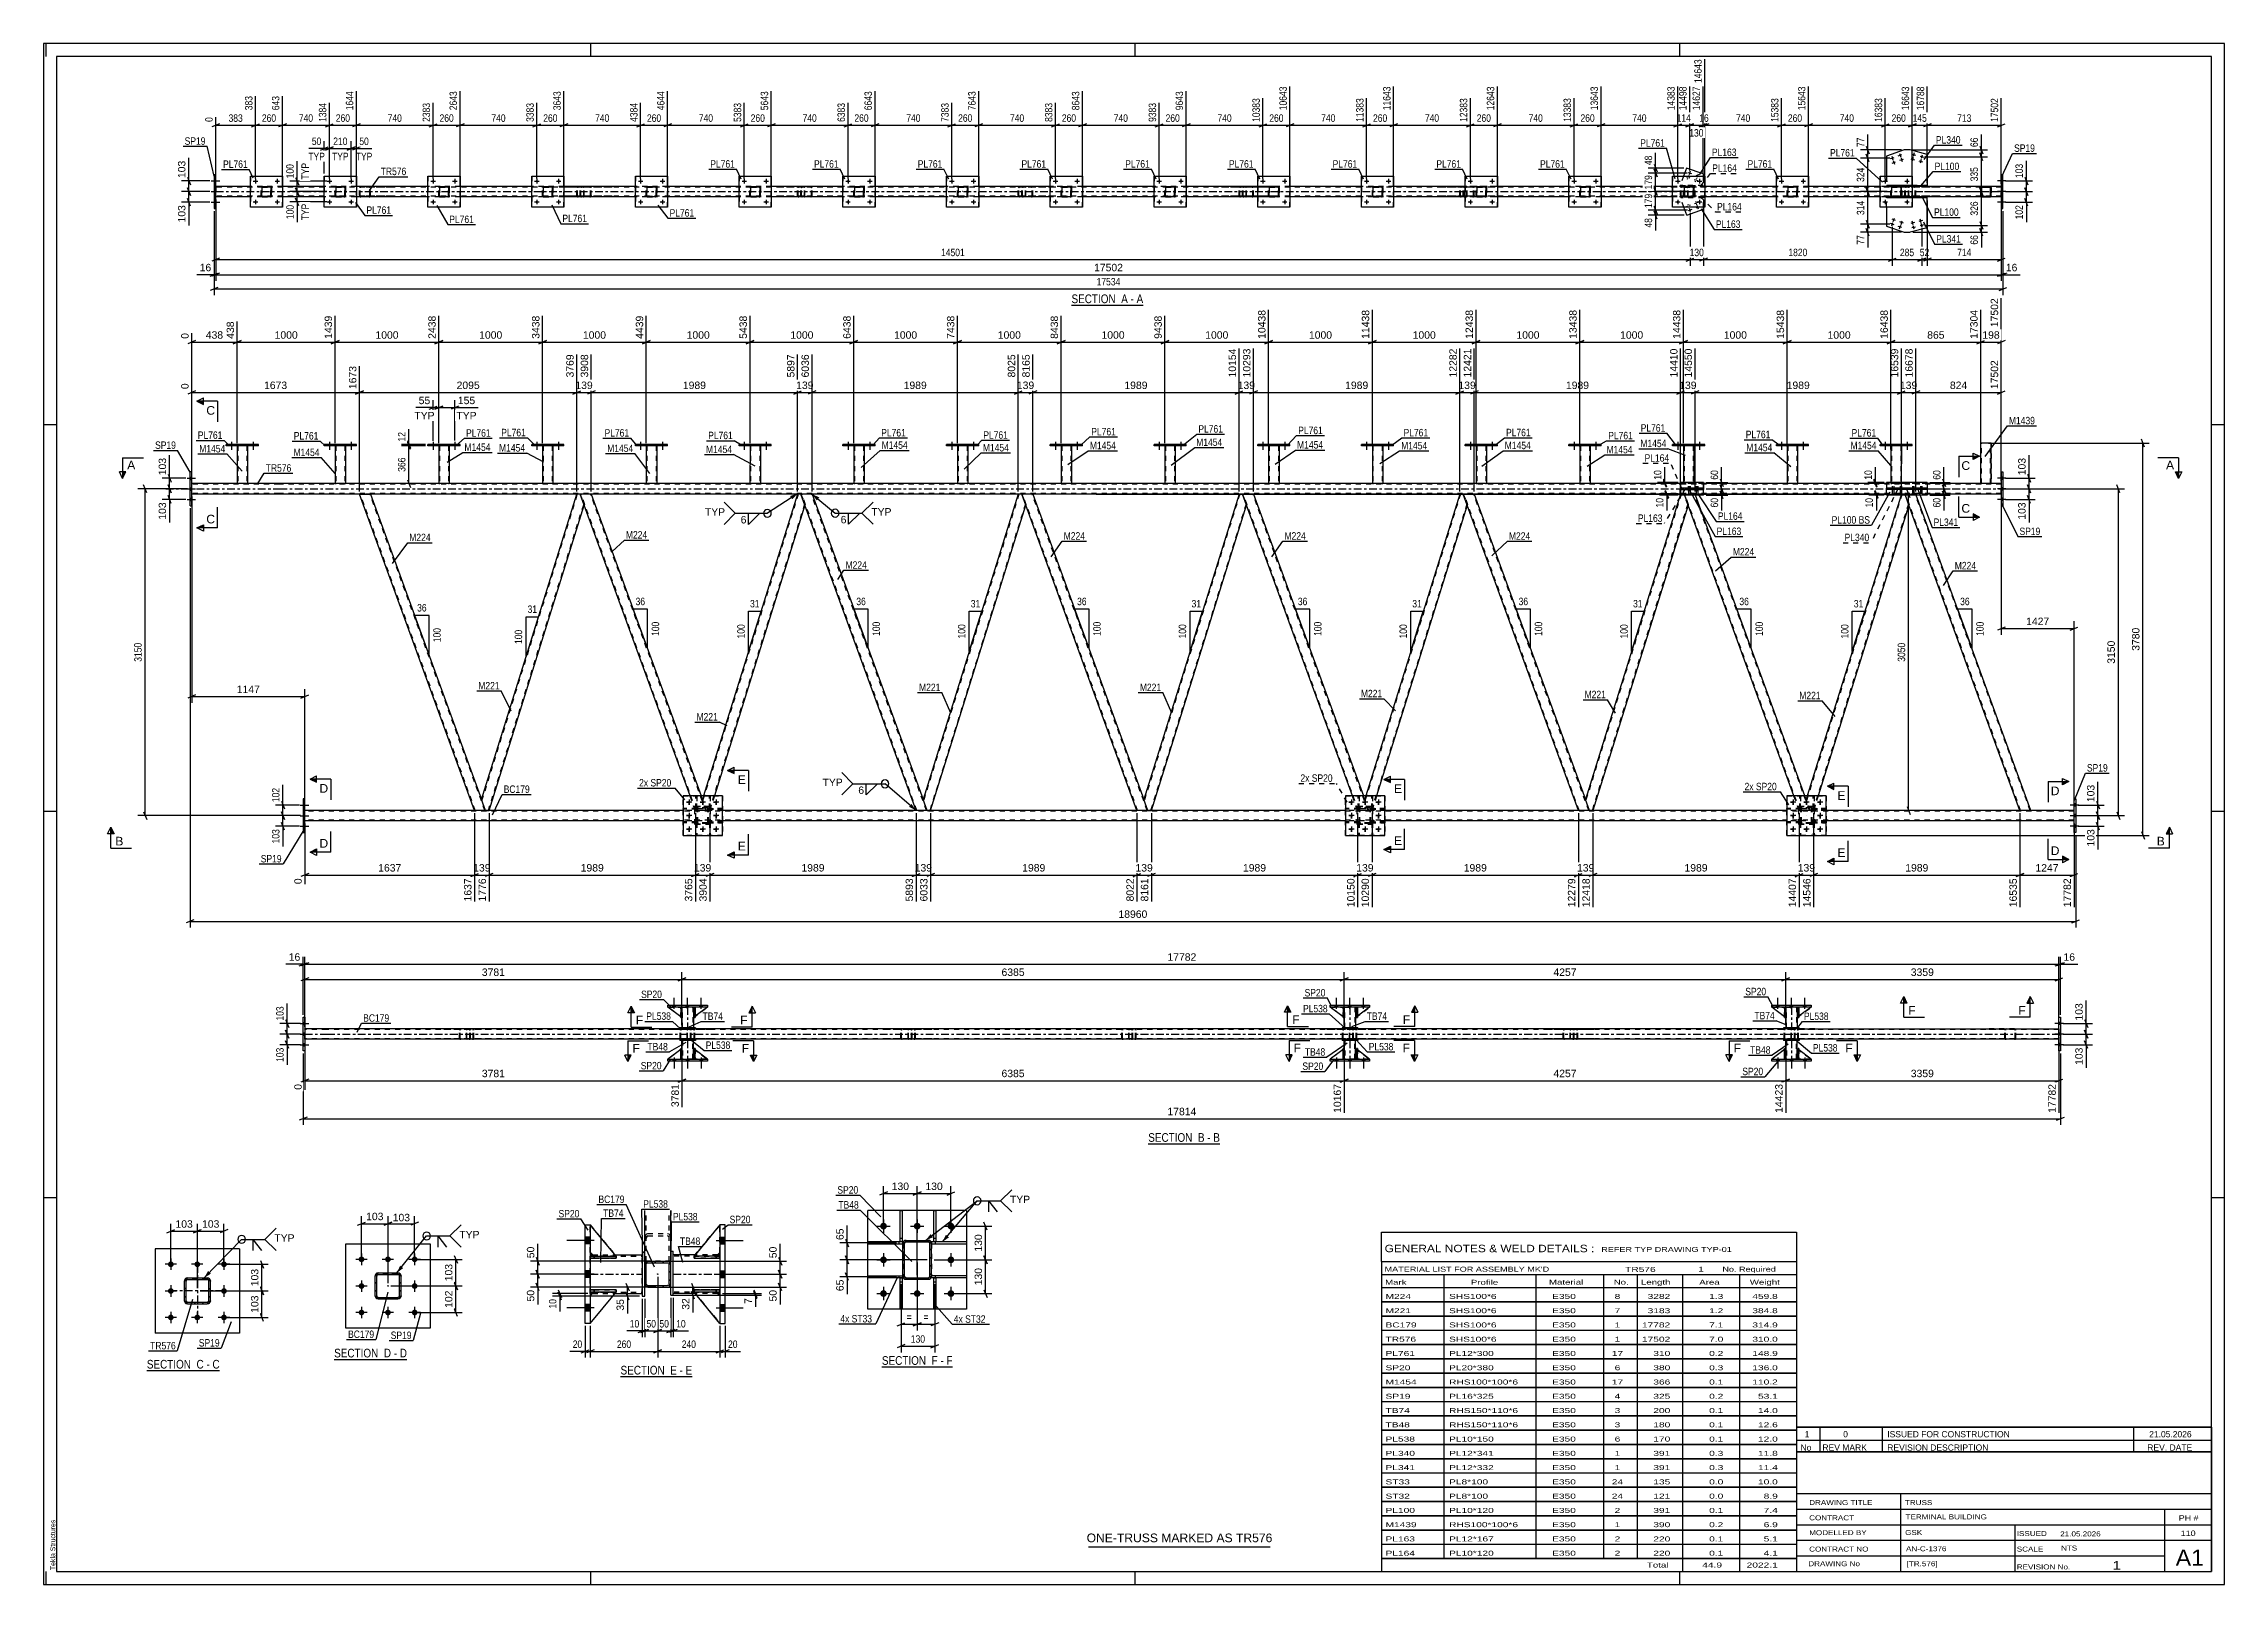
# Paper-space layout 'Layout1' of a CAD drawing. Header units: millimetres. Extents: x 0 to 841, y 0 to 594.
# The model-space entities are those that its viewports show. They can reach past a viewport. Long polylines and large blocks are cut down to what shows.
import ezdxf

# ---------------------------------------------------------------- set-up
doc = ezdxf.new("R2010")
doc.units = ezdxf.units.MM
doc.linetypes.add('DXK_LINE_DOT2', pattern=[3.9198, 1.9599, -1.9599])
doc.linetypes.add('DXK_LINE_DOT3', pattern=[5.9187, 2.979, -0.9799, 0.9799, -0.9799])
doc.layers.add('Viewport layer', color=7, linetype='Continuous', plot=False)
doc.styles.add('Arial', font='ARIAL.TTF', dxfattribs={"height": 0.2})
doc.styles.add('Arial Narrow', font='ARIALN.TTF', dxfattribs={"height": 0.2})

# ---------------------------------------------------------------- blocks, each defined once
blk = doc.blocks.new('Unknown-122571766-50 - 1235')
at = {"color": 6, "linetype": 'Continuous'}
blk.add_line((266.18, -338.47), (293.4, -338.47), dxfattribs=at)
at = {"color": 0, "linetype": 'Continuous'}
blk.add_wipeout([(284.29, -337.72), (284.29, -334.22), (266.18, -334.22), (266.18, -337.72)], dxfattribs=at)
blk.add_wipeout([(287.68, -337.72), (287.68, -334.22), (285.34, -334.22), (285.34, -337.72)], dxfattribs=at)
at = {"color": 7, "linetype": 'Continuous', "style": 'Arial Narrow'}
blk.add_text('SECTION ', height=3.34, dxfattribs=at).set_placement((266.18, -337.72))
at = {"color": 0, "linetype": 'Continuous'}
blk.add_wipeout([(290.01, -337.72), (290.01, -334.22), (288.73, -334.22), (288.73, -337.72)], dxfattribs=at)
blk.add_wipeout([(293.4, -337.72), (293.4, -334.22), (291.06, -334.22), (291.06, -337.72)], dxfattribs=at)
at = {"color": 7, "linetype": 'Continuous', "style": 'Arial Narrow'}
for s, p in [('F', (285.34, -337.72)), ('-', (288.73, -337.72)), ('F', (291.06, -337.72))]:
    blk.add_text(s, height=3.34, dxfattribs=at).set_placement(p)
blk = doc.blocks.new('Unknown-122571766-1115')
at = {"color": 5, "linetype": 'Continuous'}
for p, q in [((783.89, 171.64), (-57.11, 171.64)), ((-57.11, 171.64), (-57.11, -422.36)), ((-56.11, 166.64), (-56.11, 171.64)), ((153.89, 166.64), (153.89, 171.64)), ((363.89, 166.64), (363.89, 171.64)), ((573.89, 166.64), (573.89, 171.64)), ((783.89, -422.36), (783.89, 171.64)), ((778.89, 166.64), (-52.11, 166.64)), ((-52.11, 166.64), (-52.11, -417.36)), ((778.89, -417.36), (778.89, 166.64)), ((-52.11, 24.64), (-57.11, 24.64)), ((783.89, 24.64), (778.89, 24.64)), ((-52.11, -124.36), (-57.11, -124.36)), ((783.89, -124.36), (778.89, -124.36)), ((-52.11, -273.36), (-57.11, -273.36)), ((783.89, -273.36), (778.89, -273.36)), ((-56.11, -422.36), (-56.11, -417.36)), ((-52.11, -417.36), (778.89, -417.36)), ((153.89, -422.36), (153.89, -417.36)), ((363.89, -422.36), (363.89, -417.36)), ((573.89, -422.36), (573.89, -417.36)), ((-57.11, -422.36), (783.89, -422.36))]:
    blk.add_line(p, q, dxfattribs=at)
at = {"color": 174, "linetype": 'Continuous', "style": 'Arial'}
blk.add_text('Tekla Structures', height=1.9102, rotation=90, dxfattribs=at).set_placement((-52.61, -416.86))
blk = doc.blocks.new('Unknown-122571766-12 - 5456')
at = {"color": 6, "linetype": 'Continuous'}
blk.add_line((339.3, 70.84), (366.95, 70.84), dxfattribs=at)
at = {"color": 0, "linetype": 'Continuous'}
blk.add_wipeout([(357.41, 71.59), (357.41, 75.09), (339.3, 75.09), (339.3, 71.59)], dxfattribs=at)
blk.add_wipeout([(361.02, 71.59), (361.02, 75.09), (358.46, 75.09), (358.46, 71.59)], dxfattribs=at)
at = {"color": 7, "linetype": 'Continuous', "style": 'Arial Narrow'}
blk.add_text('SECTION ', height=3.34, dxfattribs=at).set_placement((339.3, 71.59))
at = {"color": 0, "linetype": 'Continuous'}
blk.add_wipeout([(363.34, 71.59), (363.34, 75.09), (362.07, 75.09), (362.07, 71.59)], dxfattribs=at)
blk.add_wipeout([(366.95, 71.59), (366.95, 75.09), (364.39, 75.09), (364.39, 71.59)], dxfattribs=at)
at = {"color": 7, "linetype": 'Continuous', "style": 'Arial Narrow'}
for s, p in [('A', (358.46, 71.59)), ('-', (362.07, 71.59)), ('A', (364.39, 71.59))]:
    blk.add_text(s, height=3.34, dxfattribs=at).set_placement(p)
blk = doc.blocks.new('Unknown-122571766-17 - 2997')
at = {"color": 6, "linetype": 'Continuous'}
blk.add_line((368.89, -252.49), (396.54, -252.49), dxfattribs=at)
at = {"color": 0, "linetype": 'Continuous'}
blk.add_wipeout([(387, -251.74), (387, -248.24), (368.89, -248.24), (368.89, -251.74)], dxfattribs=at)
blk.add_wipeout([(390.61, -251.74), (390.61, -248.24), (388.05, -248.24), (388.05, -251.74)], dxfattribs=at)
at = {"color": 7, "linetype": 'Continuous', "style": 'Arial Narrow'}
blk.add_text('SECTION ', height=3.34, dxfattribs=at).set_placement((368.89, -251.74))
at = {"color": 0, "linetype": 'Continuous'}
blk.add_wipeout([(392.93, -251.74), (392.93, -248.24), (391.66, -248.24), (391.66, -251.74)], dxfattribs=at)
blk.add_wipeout([(396.54, -251.74), (396.54, -248.24), (393.98, -248.24), (393.98, -251.74)], dxfattribs=at)
at = {"color": 7, "linetype": 'Continuous', "style": 'Arial Narrow'}
for s, p in [('B', (388.05, -251.74)), ('-', (391.66, -251.74)), ('B', (393.98, -251.74))]:
    blk.add_text(s, height=3.34, dxfattribs=at).set_placement(p)
blk = doc.blocks.new('Unknown-122571766-46 - 2711')
at = {"color": 6, "linetype": 'Continuous'}
blk.add_line((-17.3, -339.91), (10.77, -339.91), dxfattribs=at)
at = {"color": 0, "linetype": 'Continuous'}
blk.add_wipeout([(0.81, -339.16), (0.81, -335.66), (-17.3, -335.66), (-17.3, -339.16)], dxfattribs=at)
blk.add_wipeout([(4.63, -339.16), (4.63, -335.66), (1.86, -335.66), (1.86, -339.16)], dxfattribs=at)
at = {"color": 7, "linetype": 'Continuous', "style": 'Arial Narrow'}
blk.add_text('SECTION ', height=3.34, dxfattribs=at).set_placement((-17.3, -339.16))
at = {"color": 0, "linetype": 'Continuous'}
blk.add_wipeout([(6.95, -339.16), (6.95, -335.66), (5.68, -335.66), (5.68, -339.16)], dxfattribs=at)
blk.add_wipeout([(10.77, -339.16), (10.77, -335.66), (8, -335.66), (8, -339.16)], dxfattribs=at)
at = {"color": 7, "linetype": 'Continuous', "style": 'Arial Narrow'}
for s, p in [('C', (1.86, -339.16)), ('C', (8, -339.16)), ('-', (5.68, -339.16))]:
    blk.add_text(s, height=3.34, dxfattribs=at).set_placement(p)
blk = doc.blocks.new('Unknown-122571766-47 - 2436')
at = {"color": 6, "linetype": 'Continuous'}
blk.add_line((54.94, -335.61), (83.01, -335.61), dxfattribs=at)
at = {"color": 0, "linetype": 'Continuous'}
blk.add_wipeout([(73.05, -334.86), (73.05, -331.36), (54.94, -331.36), (54.94, -334.86)], dxfattribs=at)
blk.add_wipeout([(76.87, -334.86), (76.87, -331.36), (74.1, -331.36), (74.1, -334.86)], dxfattribs=at)
at = {"color": 7, "linetype": 'Continuous', "style": 'Arial Narrow'}
blk.add_text('SECTION ', height=3.34, dxfattribs=at).set_placement((54.94, -334.86))
at = {"color": 0, "linetype": 'Continuous'}
blk.add_wipeout([(79.19, -334.86), (79.19, -331.36), (77.92, -331.36), (77.92, -334.86)], dxfattribs=at)
blk.add_wipeout([(83.01, -334.86), (83.01, -331.36), (80.24, -331.36), (80.24, -334.86)], dxfattribs=at)
at = {"color": 7, "linetype": 'Continuous', "style": 'Arial Narrow'}
for s, p in [('D', (74.1, -334.86)), ('-', (77.92, -334.86)), ('D', (80.24, -334.86))]:
    blk.add_text(s, height=3.34, dxfattribs=at).set_placement(p)
blk = doc.blocks.new('Unknown-122571766-48 - 1972')
at = {"color": 6, "linetype": 'Continuous'}
blk.add_line((165.39, -342.2), (193.04, -342.2), dxfattribs=at)
at = {"color": 0, "linetype": 'Continuous'}
blk.add_wipeout([(183.5, -341.45), (183.5, -337.95), (165.39, -337.95), (165.39, -341.45)], dxfattribs=at)
blk.add_wipeout([(187.11, -341.45), (187.11, -337.95), (184.55, -337.95), (184.55, -341.45)], dxfattribs=at)
at = {"color": 7, "linetype": 'Continuous', "style": 'Arial Narrow'}
blk.add_text('SECTION ', height=3.34, dxfattribs=at).set_placement((165.39, -341.45))
at = {"color": 0, "linetype": 'Continuous'}
blk.add_wipeout([(189.43, -341.45), (189.43, -337.95), (188.16, -337.95), (188.16, -341.45)], dxfattribs=at)
blk.add_wipeout([(193.04, -341.45), (193.04, -337.95), (190.48, -337.95), (190.48, -341.45)], dxfattribs=at)
at = {"color": 7, "linetype": 'Continuous', "style": 'Arial Narrow'}
for s, p in [('E', (184.55, -341.45)), ('-', (188.16, -341.45)), ('E', (190.48, -341.45))]:
    blk.add_text(s, height=3.34, dxfattribs=at).set_placement(p)
blk = doc.blocks.new('Part-122571766-1421 - 1235')
at = {"color": 2, "linetype": 'Continuous'}
for p, q in [((285.29, -290.35), (285.29, -290.95)), ((286.17, -290.35), (285.29, -290.35)), ((298.79, -291.15), (285.29, -291.15)), ((298.79, -290.35), (286.97, -290.35)), ((298.79, -290.35), (298.79, -291.15))]:
    blk.add_line(p, q, dxfattribs=at)
at = {"color": 7, "linetype": 'DXK_LINE_DOT2'}
for p, q in [((285.29, -290.95), (285.29, -291.15)), ((286.97, -290.35), (286.17, -290.35)), ((286.79, -291.15), (286.79, -290.35))]:
    blk.add_line(p, q, dxfattribs=at)
blk = doc.blocks.new('Part-122571766-1416 - 1235')
at = {"color": 2, "linetype": 'Continuous'}
for p, q in [((298.79, -303.35), (285.29, -303.35)), ((285.29, -304.15), (285.29, -303.54)), ((298.79, -304.15), (285.29, -304.15)), ((298.79, -303.35), (298.79, -304.15))]:
    blk.add_line(p, q, dxfattribs=at)
at = {"color": 7, "linetype": 'DXK_LINE_DOT2'}
for p, q in [((285.29, -303.54), (285.29, -303.35)), ((286.79, -304.15), (286.79, -303.35))]:
    blk.add_line(p, q, dxfattribs=at)
blk = doc.blocks.new('Bolt-122571766-1280 - 1235')
at = {"linetype": 'Continuous'}
for points in [[(268.09, -284.25, -1), (265.49, -284.25, -1)], [(281.09, -284.25, -1), (278.49, -284.25, -1)], [(294.09, -284.25, -1), (291.49, -284.25, -1)], [(268.09, -297.25, -1), (265.49, -297.25, -1)], [(294.09, -297.25, -1), (291.49, -297.25, -1)], [(268.09, -310.25, -1), (265.49, -310.25, -1)], [(281.09, -310.25, -1), (278.49, -310.25, -1)], [(294.09, -310.25, -1), (291.49, -310.25, -1)]]:
    blk.add_hatch(color=1, dxfattribs=at).paths.add_polyline_path(points)
at = {"color": 1, "linetype": 'Continuous'}
for p, q in [((264.19, -284.25), (269.39, -284.25)), ((266.79, -281.65), (266.79, -286.85)), ((277.19, -284.25), (282.39, -284.25)), ((279.79, -281.65), (279.79, -286.85)), ((290.19, -284.25), (295.39, -284.25)), ((292.79, -281.65), (292.79, -286.85)), ((264.19, -297.25), (269.39, -297.25)), ((266.79, -294.65), (266.79, -299.85)), ((290.19, -297.25), (295.39, -297.25)), ((292.79, -294.65), (292.79, -299.85)), ((264.19, -310.25), (269.39, -310.25)), ((266.79, -307.65), (266.79, -312.85)), ((277.19, -310.25), (282.39, -310.25)), ((279.79, -307.65), (279.79, -312.85)), ((290.19, -310.25), (295.39, -310.25)), ((292.79, -307.65), (292.79, -312.85))]:
    blk.add_line(p, q, dxfattribs=at)
blk = doc.blocks.new('Part-122571766-1470 - 1235')
at = {"color": 2, "linetype": 'Continuous'}
for p, q in [((286.17, -290.36), (286.17, -278.25)), ((286.17, -278.25), (286.97, -278.25)), ((286.97, -278.25), (286.97, -290.36)), ((286.97, -290.36), (286.17, -290.36))]:
    blk.add_line(p, q, dxfattribs=at)
at = {"color": 7, "linetype": 'DXK_LINE_DOT2'}
blk.add_line((286.17, -288.86), (286.97, -288.86), dxfattribs=at)
blk = doc.blocks.new('Part-122571766-1406 - 1235')
at = {"color": 2, "linetype": 'Continuous'}
for p, q in [((260.79, -303.35), (274.29, -303.35)), ((260.79, -303.35), (260.79, -304.15)), ((274.29, -304.15), (260.79, -304.15)), ((274.29, -304.15), (274.29, -303.55))]:
    blk.add_line(p, q, dxfattribs=at)
at = {"color": 7, "linetype": 'DXK_LINE_DOT2'}
for p, q in [((272.79, -304.15), (272.79, -303.35)), ((274.29, -303.35), (274.29, -303.55))]:
    blk.add_line(p, q, dxfattribs=at)
blk = doc.blocks.new('Part-122571766-1475 - 1235')
at = {"color": 2, "linetype": 'Continuous'}
for p, q in [((273.17, -290.36), (273.17, -278.25)), ((273.17, -278.25), (273.97, -278.25)), ((273.97, -278.25), (273.97, -290.36)), ((273.97, -290.36), (273.17, -290.36))]:
    blk.add_line(p, q, dxfattribs=at)
at = {"color": 7, "linetype": 'DXK_LINE_DOT2'}
blk.add_line((273.17, -288.86), (273.97, -288.86), dxfattribs=at)
blk = doc.blocks.new('Part-122571766-1411 - 1235')
at = {"color": 2, "linetype": 'Continuous'}
for p, q in [((260.79, -291.15), (260.79, -290.35)), ((273.17, -290.35), (260.79, -290.35)), ((274.29, -291.15), (260.79, -291.15)), ((274.29, -290.35), (273.97, -290.35)), ((274.29, -290.95), (274.29, -290.35))]:
    blk.add_line(p, q, dxfattribs=at)
at = {"color": 7, "linetype": 'DXK_LINE_DOT2'}
for p, q in [((272.79, -291.15), (272.79, -290.35)), ((273.97, -290.35), (273.17, -290.35)), ((274.29, -290.95), (274.29, -291.15))]:
    blk.add_line(p, q, dxfattribs=at)
blk = doc.blocks.new('Part-122571766-1387 - 1235')
at = {"color": 2, "linetype": 'Continuous'}
for p, q in [((298.79, -278.25), (260.79, -278.25)), ((260.79, -316.25), (260.79, -278.25)), ((298.79, -278.25), (298.79, -316.25)), ((298.79, -316.25), (260.79, -316.25))]:
    blk.add_line(p, q, dxfattribs=at)
blk = doc.blocks.new('Part-122571766-1445 - 1235')
at = {"linetype": 'Continuous'}
h = blk.add_hatch(dxfattribs=at)
h.set_pattern_fill('', scale=0.7, style=0, pattern_type=0)
h.set_pattern_definition([(45, (284.938, -290.0994), (-1.57154, 1.57154), [])])
h.paths.add_polyline_path([(285.2, -290.49), (284.94, -290.1), (284.55, -289.84), (284.09, -289.75), (275.49, -289.75), (275.03, -289.84), (274.64, -290.1), (274.38, -290.49), (274.29, -290.95), (274.29, -303.55), (274.38, -304.01), (274.64, -304.4), (275.03, -304.66), (275.49, -304.75), (284.09, -304.75), (284.55, -304.66), (284.94, -304.4), (285.2, -304.01), (285.29, -303.55), (285.29, -290.95)])
h.paths.add_polyline_path([(284.69, -303.55), (284.64, -303.78), (284.51, -303.97), (284.32, -304.1), (284.09, -304.15), (275.49, -304.15), (275.26, -304.1), (275.07, -303.97), (274.94, -303.78), (274.89, -303.55), (274.89, -290.95), (274.94, -290.72), (275.07, -290.52), (275.26, -290.39), (275.49, -290.35), (284.09, -290.35), (284.32, -290.39), (284.51, -290.52), (284.64, -290.72), (284.69, -290.95)])
at = {"color": 7, "linetype": 'DXK_LINE_DOT2'}
for p, q in [((274.29, -290.95), (274.38, -290.49)), ((274.29, -290.95), (274.29, -303.55)), ((274.94, -290.72), (274.89, -290.95)), ((274.89, -303.55), (274.89, -290.95)), ((275.07, -290.52), (274.94, -290.72)), ((275.03, -289.84), (275.49, -289.75)), ((275.26, -290.39), (275.07, -290.52)), ((275.49, -290.35), (275.26, -290.39)), ((275.49, -289.75), (284.09, -289.75)), ((284.09, -290.35), (275.49, -290.35)), ((284.09, -289.75), (284.55, -289.84)), ((284.32, -290.39), (284.09, -290.35)), ((284.51, -290.52), (284.32, -290.39)), ((284.64, -290.72), (284.51, -290.52)), ((284.69, -290.95), (284.64, -290.72)), ((284.69, -303.55), (284.69, -290.95)), ((285.2, -290.49), (285.29, -290.95)), ((285.29, -290.95), (285.29, -303.55)), ((274.38, -304.01), (274.29, -303.55)), ((274.89, -303.55), (274.94, -303.78)), ((274.94, -303.78), (275.07, -303.97)), ((275.49, -304.75), (275.03, -304.66)), ((275.07, -303.97), (275.26, -304.1)), ((275.26, -304.1), (275.49, -304.15)), ((275.49, -304.15), (284.09, -304.15)), ((275.49, -304.75), (284.09, -304.75)), ((284.09, -304.15), (284.32, -304.1)), ((284.55, -304.66), (284.09, -304.75)), ((284.32, -304.1), (284.51, -303.97)), ((284.51, -303.97), (284.64, -303.78)), ((284.64, -303.78), (284.69, -303.55)), ((285.29, -303.55), (285.2, -304.01))]:
    blk.add_line(p, q, dxfattribs=at)
at = {"color": 2, "linetype": 'Continuous'}
for p, q in [((274.38, -290.49), (274.29, -290.95)), ((274.29, -303.55), (274.29, -290.95)), ((274.89, -290.95), (274.94, -290.72)), ((274.89, -303.55), (274.89, -290.95)), ((274.94, -290.72), (275.07, -290.52)), ((275.49, -289.75), (275.03, -289.84)), ((275.07, -290.52), (275.26, -290.39)), ((275.26, -290.39), (275.49, -290.35)), ((275.49, -289.75), (284.09, -289.75)), ((275.49, -290.35), (284.09, -290.35)), ((284.55, -289.84), (284.09, -289.75)), ((284.09, -290.35), (284.32, -290.39)), ((284.32, -290.39), (284.51, -290.52)), ((284.51, -290.52), (284.64, -290.72)), ((284.64, -290.72), (284.69, -290.95)), ((284.69, -303.55), (284.69, -290.95)), ((285.29, -290.95), (285.2, -290.49)), ((285.29, -303.55), (285.29, -290.95)), ((274.29, -303.55), (274.38, -304.01)), ((274.94, -303.78), (274.89, -303.55)), ((275.07, -303.97), (274.94, -303.78)), ((275.03, -304.66), (275.49, -304.75)), ((275.26, -304.1), (275.07, -303.97)), ((275.49, -304.15), (275.26, -304.1)), ((275.49, -304.15), (284.09, -304.15)), ((275.49, -304.75), (284.09, -304.75)), ((284.32, -304.1), (284.09, -304.15)), ((284.09, -304.75), (284.55, -304.66)), ((284.51, -303.97), (284.32, -304.1)), ((284.64, -303.78), (284.51, -303.97)), ((284.69, -303.55), (284.64, -303.78)), ((285.2, -304.01), (285.29, -303.55))]:
    blk.add_line(p, q, dxfattribs=at)
at = {"color": 7, "linetype": 'DXK_LINE_DOT3'}
blk.add_line((279.79, -297.25), (279.79, -297.25), dxfattribs=at)
at = {"color": 7, "linetype": 'DXK_LINE_DOT2'}
for centre, start, end in [((275.49, -290.95), 112.50001, 157.50001), ((284.09, -290.95), 22.50001, 67.50001), ((275.49, -303.55), 202.50001, 247.50001), ((284.09, -303.55), 292.50001, 337.50001)]:
    blk.add_arc(centre, 1.2, start, end, dxfattribs=at)
at = {"color": 2, "linetype": 'Continuous'}
for centre, start, end in [((275.49, -290.95), 112.50001, 157.50001), ((284.09, -290.95), 22.50001, 67.50001), ((275.49, -303.55), 202.50001, 247.50001), ((284.09, -303.55), 292.50001, 337.50001)]:
    blk.add_arc(centre, 1.2, start, end, dxfattribs=at)
blk = doc.blocks.new('Part-122571766-1460 - 1235')
at = {"color": 2, "linetype": 'Continuous'}
for p, q in [((286.17, -316.25), (286.17, -304.16)), ((286.17, -304.16), (286.97, -304.16)), ((286.97, -304.16), (286.97, -316.25)), ((286.97, -316.25), (286.17, -316.25))]:
    blk.add_line(p, q, dxfattribs=at)
at = {"color": 7, "linetype": 'DXK_LINE_DOT2'}
blk.add_line((286.17, -305.66), (286.97, -305.66), dxfattribs=at)
blk = doc.blocks.new('Part-122571766-1465 - 1235')
at = {"color": 2, "linetype": 'Continuous'}
for p, q in [((273.17, -316.25), (273.17, -304.16)), ((273.17, -304.16), (273.97, -304.16)), ((273.97, -304.16), (273.97, -316.25)), ((273.97, -316.25), (273.17, -316.25))]:
    blk.add_line(p, q, dxfattribs=at)
at = {"color": 7, "linetype": 'DXK_LINE_DOT2'}
blk.add_line((273.17, -305.66), (273.97, -305.66), dxfattribs=at)
blk = doc.blocks.new('Part-122571766-3874 - 3505')
at = {"color": 2, "linetype": 'Continuous'}
for p, q in [((491.11, 16.64), (491.11, 17.12)), ((503.51, 17.12), (491.11, 17.12)), ((503.51, 16.64), (503.51, 17.12)), ((503.51, 16.64), (491.11, 16.64))]:
    blk.add_line(p, q, dxfattribs=at)
blk = doc.blocks.new('Part-122571766-3544 - 3505')
at = {"color": 7, "linetype": 'DXK_LINE_DOT2'}
for p, q in [((450.3, -123.24), (444.9, -123.24)), ((444.9, -123.24), (444.9, -123.56)), ((450.3, -123.56), (444.9, -123.56)), ((449.7, -123.56), (449.7, -123.24)), ((450.3, -123.56), (450.3, -123.24))]:
    blk.add_line(p, q, dxfattribs=at)
blk = doc.blocks.new('Bolt-122571766-3507 - 3505')
at = {"linetype": 'Continuous'}
for points in [[(664.01, 0.24), (663.29, 0.24), (663.29, -0.24), (664.01, -0.24)], [(664.47, 0.24), (663.75, 0.24), (663.75, -0.24), (664.47, -0.24)], [(667.11, 0.24), (666.39, 0.24), (666.39, -0.24), (667.11, -0.24)], [(667.57, 0.24), (666.85, 0.24), (666.85, -0.24), (667.57, -0.24)]]:
    blk.add_hatch(color=1, dxfattribs=at).paths.add_polyline_path(points)
at = {"color": 1, "linetype": 'Continuous'}
for p, q in [((663.29, 0.24), (663.29, -0.24)), ((663.65, 1.04), (663.65, -1.96)), ((663.75, 0.24), (663.75, -0.24)), ((664.01, 0.24), (664.01, -0.24)), ((664.11, 1.04), (664.11, -1.96)), ((664.47, 0.24), (664.47, -0.24)), ((666.39, 0.24), (666.39, -0.24)), ((666.75, 1.04), (666.75, -1.96)), ((666.85, 0.24), (666.85, -0.24)), ((667.11, 0.24), (667.11, -0.24)), ((667.21, 1.04), (667.21, -1.96)), ((667.57, 0.24), (667.57, -0.24))]:
    blk.add_line(p, q, dxfattribs=at)
blk = doc.blocks.new('Part-122571766-3508 - 3505')
at = {"color": 7, "linetype": 'DXK_LINE_DOT2'}
for p, q in [((460.1, -123.24), (454.7, -123.24)), ((454.7, -123.24), (454.7, -123.56)), ((454.7, -123.56), (460.1, -123.56)), ((455.3, -123.56), (455.3, -123.24)), ((460.1, -123.56), (460.1, -123.24))]:
    blk.add_line(p, q, dxfattribs=at)
blk = doc.blocks.new('Part-122571766-3620 - 3505')
at = {"color": 7, "linetype": 'DXK_LINE_DOT2'}
for p, q in [((669.31, 0.24), (653.65, 0.24)), ((653.65, 0.24), (653.65, -0.24)), ((660.37, 0.24), (660.37, -0.24)), ((662.74, -0.24), (662.74, 0.24)), ((669.31, 0.24), (669.31, -0.24)), ((669.31, -0.24), (653.65, -0.24))]:
    blk.add_line(p, q, dxfattribs=at)
blk = doc.blocks.new('Part-122571766-3509 - 3505')
at = {"color": 7, "linetype": 'DXK_LINE_DOT2'}
for p, q in [((450.3, -123.48), (450.33, -123.3)), ((450.33, -123.3), (450.3, -123.48)), ((450.3, -128.52), (450.3, -123.48)), ((450.54, -123.48), (450.55, -123.39)), ((450.54, -128.52), (450.54, -123.48)), ((450.55, -123.39), (450.61, -123.31)), ((450.59, -123.04), (450.78, -123)), ((450.78, -123), (450.59, -123.04)), ((450.61, -123.31), (450.68, -123.26)), ((450.68, -123.26), (450.78, -123.24)), ((454.22, -123), (450.78, -123)), ((450.78, -123.24), (454.22, -123.24)), ((454.22, -123), (454.4, -123.04)), ((454.4, -123.04), (454.22, -123)), ((454.22, -123.24), (454.31, -123.26)), ((454.31, -123.26), (454.39, -123.31)), ((454.39, -123.31), (454.44, -123.39)), ((454.44, -123.39), (454.46, -123.48)), ((454.46, -128.52), (454.46, -123.48)), ((454.66, -123.3), (454.7, -123.48)), ((454.7, -123.48), (454.66, -123.3)), ((454.7, -128.52), (454.7, -123.48)), ((450.33, -128.7), (450.3, -128.52)), ((450.3, -128.52), (450.33, -128.7)), ((450.55, -128.61), (450.54, -128.52)), ((450.61, -128.69), (450.55, -128.61)), ((450.78, -129), (450.59, -128.96)), ((450.59, -128.96), (450.78, -129)), ((450.68, -128.74), (450.61, -128.69)), ((450.78, -128.76), (450.68, -128.74)), ((454.22, -128.76), (450.78, -128.76)), ((454.22, -129), (450.78, -129)), ((454.31, -128.74), (454.22, -128.76)), ((454.4, -128.96), (454.22, -129)), ((454.22, -129), (454.4, -128.96)), ((454.39, -128.69), (454.31, -128.74)), ((454.44, -128.61), (454.39, -128.69)), ((454.46, -128.52), (454.44, -128.61)), ((454.7, -128.52), (454.66, -128.7)), ((454.66, -128.7), (454.7, -128.52))]:
    blk.add_line(p, q, dxfattribs=at)
at = {"color": 7, "linetype": 'DXK_LINE_DOT3'}
blk.add_line((452.5, -126), (452.5, -126), dxfattribs=at)
at = {"color": 7, "linetype": 'DXK_LINE_DOT2'}
for centre, start, end in [((450.78, -123.48), 112.50001, 157.50001), ((450.78, -123.48), 112.50001, 157.50001), ((454.22, -123.48), 22.50001, 67.50001), ((454.22, -123.48), 22.50001, 67.50001), ((450.78, -128.52), 202.50001, 247.50001), ((450.78, -128.52), 202.50001, 247.50001), ((454.22, -128.52), 292.50001, 337.50001), ((454.22, -128.52), 292.50001, 337.50001)]:
    blk.add_arc(centre, 0.48, start, end, dxfattribs=at)
blk = doc.blocks.new('Part-122571766-3526 - 3505')
at = {"color": 2, "linetype": 'Continuous'}
for p, q in [((109.1, -124), (64.7, -2)), ((64.7, -2), (68.95, -2)), ((68.95, -2), (111.81, -119.75)), ((113.32, -124), (109.1, -124)), ((113.36, -124), (113.32, -124))]:
    blk.add_line(p, q, dxfattribs=at)
at = {"color": 7, "linetype": 'DXK_LINE_DOT2'}
for p, q in [((109.36, -124), (64.95, -2)), ((64.95, -2), (64.97, -2)), ((113.1, -124), (68.7, -2)), ((109.36, -124), (109.38, -124)), ((113.36, -124), (111.81, -119.75))]:
    blk.add_line(p, q, dxfattribs=at)
blk = doc.blocks.new('Part-122571766-3510 - 3505')
at = {"color": 7, "linetype": 'DXK_LINE_DOT2'}
for p, q in [((455.37, -128.76), (455.05, -128.76)), ((455.05, -128.76), (455.05, -133.6)), ((455.05, -129.36), (455.37, -129.36)), ((455.05, -133.6), (455.37, -133.6)), ((455.37, -128.76), (455.37, -133.6))]:
    blk.add_line(p, q, dxfattribs=at)
blk = doc.blocks.new('Part-122571766-3586 - 3505')
at = {"color": 7, "linetype": 'DXK_LINE_DOT2'}
for p, q in [((444.9, -133.6), (444.9, -118.4)), ((444.9, -118.4), (460.1, -118.4)), ((460.1, -118.4), (460.1, -133.6)), ((460.1, -133.6), (444.9, -133.6))]:
    blk.add_line(p, q, dxfattribs=at)
blk = doc.blocks.new('Part-122571766-3527 - 3505')
at = {"color": 7, "linetype": 'DXK_LINE_DOT2'}
for p, q in [((624.97, -128.76), (624.97, -128.44)), ((624.97, -128.44), (630.37, -128.44)), ((630.37, -128.76), (624.97, -128.76)), ((625.57, -128.76), (625.57, -128.44)), ((630.37, -128.44), (630.37, -128.76))]:
    blk.add_line(p, q, dxfattribs=at)
blk = doc.blocks.new('Part-122571766-3511 - 3505')
at = {"color": 7, "linetype": 'DXK_LINE_DOT2'}
for p, q in [((450.17, -128.76), (449.85, -128.76)), ((449.85, -128.76), (449.85, -133.6)), ((449.85, -129.36), (450.17, -129.36)), ((449.85, -133.6), (450.17, -133.6)), ((450.17, -128.76), (450.17, -133.6))]:
    blk.add_line(p, q, dxfattribs=at)
blk = doc.blocks.new('Part-122571766-3528 - 3505')
at = {"color": 7, "linetype": 'DXK_LINE_DOT2'}
for p, q in [((455.05, -123.24), (455.05, -118.4)), ((455.05, -118.4), (455.37, -118.4)), ((455.05, -122.64), (455.37, -122.64)), ((455.37, -123.24), (455.05, -123.24)), ((455.37, -118.4), (455.37, -123.24))]:
    blk.add_line(p, q, dxfattribs=at)
blk = doc.blocks.new('Part-122571766-3673 - 3505')
at = {"color": 7, "linetype": 'DXK_LINE_DOT2'}
for p, q in [((450.3, -123.48), (450.33, -123.3)), ((450.33, -123.3), (450.3, -123.48)), ((450.3, -128.52), (450.3, -123.48)), ((450.54, -123.48), (450.55, -123.39)), ((450.54, -128.52), (450.54, -123.48)), ((450.55, -123.39), (450.61, -123.31)), ((450.59, -123.04), (450.78, -123)), ((450.78, -123), (450.59, -123.04)), ((450.61, -123.31), (450.68, -123.26)), ((450.68, -123.26), (450.78, -123.24)), ((454.22, -123), (450.78, -123)), ((450.78, -123.24), (454.22, -123.24)), ((454.22, -123), (454.4, -123.04)), ((454.4, -123.04), (454.22, -123)), ((454.22, -123.24), (454.31, -123.26)), ((454.31, -123.26), (454.39, -123.31)), ((454.39, -123.31), (454.44, -123.39)), ((454.44, -123.39), (454.46, -123.48)), ((454.46, -128.52), (454.46, -123.48)), ((454.66, -123.3), (454.7, -123.48)), ((454.7, -123.48), (454.66, -123.3)), ((454.7, -128.52), (454.7, -123.48)), ((450.33, -128.7), (450.3, -128.52)), ((450.3, -128.52), (450.33, -128.7)), ((450.55, -128.61), (450.54, -128.52)), ((450.61, -128.69), (450.55, -128.61)), ((450.78, -129), (450.59, -128.96)), ((450.59, -128.96), (450.78, -129)), ((450.68, -128.74), (450.61, -128.69)), ((450.78, -128.76), (450.68, -128.74)), ((454.22, -128.76), (450.78, -128.76)), ((454.22, -129), (450.78, -129)), ((454.31, -128.74), (454.22, -128.76)), ((454.4, -128.96), (454.22, -129)), ((454.22, -129), (454.4, -128.96)), ((454.39, -128.69), (454.31, -128.74)), ((454.44, -128.61), (454.39, -128.69)), ((454.46, -128.52), (454.44, -128.61)), ((454.7, -128.52), (454.66, -128.7)), ((454.66, -128.7), (454.7, -128.52))]:
    blk.add_line(p, q, dxfattribs=at)
at = {"color": 7, "linetype": 'DXK_LINE_DOT3'}
blk.add_line((452.5, -126), (452.5, -126), dxfattribs=at)
at = {"color": 7, "linetype": 'DXK_LINE_DOT2'}
for centre, start, end in [((450.78, -123.48), 112.50001, 157.50001), ((450.78, -123.48), 112.50001, 157.50001), ((454.22, -123.48), 22.50001, 67.50001), ((454.22, -123.48), 22.50001, 67.50001), ((450.78, -128.52), 202.50001, 247.50001), ((450.78, -128.52), 202.50001, 247.50001), ((454.22, -128.52), 292.50001, 337.50001), ((454.22, -128.52), 292.50001, 337.50001)]:
    blk.add_arc(centre, 0.48, start, end, dxfattribs=at)
blk = doc.blocks.new('Part-122571766-3529 - 3505')
at = {"color": 7, "linetype": 'DXK_LINE_DOT2'}
for p, q in [((449.85, -123.24), (449.85, -118.4)), ((449.85, -118.4), (450.17, -118.4)), ((449.85, -122.64), (450.17, -122.64)), ((450.17, -123.24), (449.85, -123.24)), ((450.17, -118.4), (450.17, -123.24))]:
    blk.add_line(p, q, dxfattribs=at)
blk = doc.blocks.new('Part-122571766-3530 - 3505')
at = {"color": 7, "linetype": 'DXK_LINE_DOT2'}
for p, q in [((450.3, -128.44), (444.9, -128.44)), ((444.9, -128.44), (444.9, -128.76)), ((450.3, -128.76), (444.9, -128.76)), ((449.7, -128.76), (449.7, -128.44)), ((450.3, -128.76), (450.3, -128.44))]:
    blk.add_line(p, q, dxfattribs=at)
blk = doc.blocks.new('Part-122571766-3531 - 3505')
at = {"color": 7, "linetype": 'DXK_LINE_DOT2'}
for p, q in [((199.97, -128.77), (199.65, -128.77)), ((199.65, -128.77), (199.65, -133.6)), ((199.65, -129.37), (199.97, -129.37)), ((199.65, -133.6), (199.97, -133.6)), ((199.97, -128.77), (199.97, -133.6))]:
    blk.add_line(p, q, dxfattribs=at)
blk = doc.blocks.new('Part-122571766-3532 - 3505')
at = {"color": 7, "linetype": 'DXK_LINE_DOT2'}
for p, q in [((194.77, -128.77), (194.45, -128.77)), ((194.45, -128.77), (194.45, -133.6)), ((194.45, -129.37), (194.77, -129.37)), ((194.45, -133.6), (194.77, -133.6)), ((194.77, -128.77), (194.77, -133.6))]:
    blk.add_line(p, q, dxfattribs=at)
blk = doc.blocks.new('Part-122571766-3677 - 3505')
at = {"color": 7, "linetype": 'DXK_LINE_DOT2'}
for p, q in [((454.7, -128.76), (454.7, -128.44)), ((454.7, -128.44), (460.1, -128.44)), ((460.1, -128.76), (454.7, -128.76)), ((455.3, -128.76), (455.3, -128.44)), ((460.1, -128.44), (460.1, -128.76))]:
    blk.add_line(p, q, dxfattribs=at)
blk = doc.blocks.new('Part-122571766-3533 - 3505')
at = {"color": 7, "linetype": 'DXK_LINE_DOT2'}
for p, q in [((460.1, -128.44), (454.7, -128.44)), ((454.7, -128.44), (454.7, -128.76)), ((454.7, -128.76), (460.1, -128.76)), ((455.3, -128.76), (455.3, -128.44)), ((460.1, -128.76), (460.1, -128.44))]:
    blk.add_line(p, q, dxfattribs=at)
blk = doc.blocks.new('Part-122571766-3534 - 3505')
at = {"color": 7, "linetype": 'DXK_LINE_DOT2'}
for p, q in [((620.56, -128.44), (615.17, -128.44)), ((615.17, -128.44), (615.17, -128.76)), ((620.56, -128.76), (615.17, -128.76)), ((619.96, -128.76), (619.96, -128.44)), ((620.56, -128.76), (620.56, -128.44))]:
    blk.add_line(p, q, dxfattribs=at)
blk = doc.blocks.new('Part-122571766-3535 - 3505')
at = {"color": 7, "linetype": 'DXK_LINE_DOT2'}
for p, q in [((620.56, -123.24), (615.17, -123.24)), ((615.17, -123.24), (615.17, -123.56)), ((620.56, -123.56), (615.17, -123.56)), ((619.96, -123.56), (619.96, -123.24)), ((620.56, -123.56), (620.56, -123.24))]:
    blk.add_line(p, q, dxfattribs=at)
blk = doc.blocks.new('Part-122571766-3536 - 3505')
at = {"color": 7, "linetype": 'DXK_LINE_DOT2'}
for p, q in [((630.37, -128.44), (624.97, -128.44)), ((624.97, -128.44), (624.97, -128.76)), ((624.97, -128.76), (630.37, -128.76)), ((625.57, -128.76), (625.57, -128.44)), ((630.37, -128.76), (630.37, -128.44))]:
    blk.add_line(p, q, dxfattribs=at)
blk = doc.blocks.new('Part-122571766-3537 - 3505')
at = {"color": 7, "linetype": 'DXK_LINE_DOT2'}
for p, q in [((630.37, -123.24), (624.97, -123.24)), ((624.97, -123.24), (624.97, -123.56)), ((624.97, -123.56), (630.37, -123.56)), ((625.57, -123.56), (625.57, -123.24)), ((630.37, -123.56), (630.37, -123.24))]:
    blk.add_line(p, q, dxfattribs=at)
blk = doc.blocks.new('Part-122571766-3538 - 3505')
at = {"color": 7, "linetype": 'DXK_LINE_DOT2'}
for p, q in [((620.56, -123.24), (615.17, -123.24)), ((615.17, -123.56), (615.17, -123.24)), ((620.56, -123.56), (615.17, -123.56)), ((619.96, -123.56), (619.96, -123.24)), ((620.56, -123.24), (620.56, -123.56))]:
    blk.add_line(p, q, dxfattribs=at)
blk = doc.blocks.new('Part-122571766-3539 - 3505')
at = {"color": 7, "linetype": 'DXK_LINE_DOT2'}
for p, q in [((450.3, -128.44), (444.9, -128.44)), ((444.9, -128.76), (444.9, -128.44)), ((450.3, -128.76), (444.9, -128.76)), ((449.7, -128.76), (449.7, -128.44)), ((450.3, -128.44), (450.3, -128.76))]:
    blk.add_line(p, q, dxfattribs=at)
blk = doc.blocks.new('Part-122571766-3540 - 3505')
at = {"color": 7, "linetype": 'DXK_LINE_DOT2'}
for p, q in [((620.44, -128.77), (620.12, -128.77)), ((620.12, -128.77), (620.12, -133.6)), ((620.12, -129.37), (620.44, -129.37)), ((620.12, -133.6), (620.44, -133.6)), ((620.44, -128.77), (620.44, -133.6))]:
    blk.add_line(p, q, dxfattribs=at)
blk = doc.blocks.new('Part-122571766-3652 - 3505')
at = {"color": 2, "linetype": 'Continuous'}
for p, q in [((660.37, 0.24), (653.65, 0.24)), ((653.65, 0.24), (653.65, -0.24)), ((669.31, 0.24), (660.37, 0.24)), ((660.37, -0.24), (660.37, 0.24)), ((662.73, -0.24), (662.73, 0.24)), ((669.31, 0.24), (669.31, -0.24)), ((669.31, -0.24), (653.65, -0.24))]:
    blk.add_line(p, q, dxfattribs=at)
blk = doc.blocks.new('Part-122571766-3541 - 3505')
at = {"color": 2, "linetype": 'Continuous'}
for p, q in [((625.32, -118.4), (625.32, -118.4)), ((625.64, -118.4), (625.32, -118.4)), ((625.64, -118.4), (625.64, -118.4))]:
    blk.add_line(p, q, dxfattribs=at)
at = {"color": 7, "linetype": 'DXK_LINE_DOT2'}
for p, q in [((625.32, -123.25), (625.32, -118.4)), ((625.32, -122.65), (625.64, -122.65)), ((625.64, -123.25), (625.32, -123.25)), ((625.64, -123.25), (625.64, -118.4))]:
    blk.add_line(p, q, dxfattribs=at)
blk = doc.blocks.new('Part-122571766-3542 - 3505')
at = {"color": 2, "linetype": 'Continuous'}
for p, q in [((620.12, -118.4), (620.12, -118.4)), ((620.44, -118.4), (620.12, -118.4)), ((620.44, -118.4), (620.44, -118.4))]:
    blk.add_line(p, q, dxfattribs=at)
at = {"color": 7, "linetype": 'DXK_LINE_DOT2'}
for p, q in [((620.12, -123.25), (620.12, -118.4)), ((620.12, -122.65), (620.44, -122.65)), ((620.44, -123.25), (620.12, -123.25)), ((620.44, -123.25), (620.44, -118.4))]:
    blk.add_line(p, q, dxfattribs=at)
blk = doc.blocks.new('Part-122571766-3602 - 3505')
at = {"color": 7, "linetype": 'DXK_LINE_DOT2'}
for p, q in [((455.5, -122.6), (449.5, -122.6)), ((449.5, -129.4), (449.5, -122.6)), ((455.5, -129.4), (455.5, -122.6)), ((455.5, -129.4), (449.5, -129.4))]:
    blk.add_line(p, q, dxfattribs=at)
blk = doc.blocks.new('Part-122571766-3543 - 3505')
at = {"color": 7, "linetype": 'DXK_LINE_DOT2'}
for p, q in [((620.56, -128.44), (615.17, -128.44)), ((615.17, -128.76), (615.17, -128.44)), ((620.56, -128.76), (615.17, -128.76)), ((619.96, -128.76), (619.96, -128.44)), ((620.56, -128.44), (620.56, -128.76))]:
    blk.add_line(p, q, dxfattribs=at)
blk = doc.blocks.new('Part-122571766-3545 - 3505')
at = {"color": 7, "linetype": 'DXK_LINE_DOT2'}
for p, q in [((199.29, -123.56), (199.29, -123.24)), ((199.29, -123.24), (204.69, -123.24)), ((204.69, -123.56), (199.29, -123.56)), ((199.89, -123.56), (199.89, -123.24)), ((204.69, -123.24), (204.69, -123.56))]:
    blk.add_line(p, q, dxfattribs=at)
blk = doc.blocks.new('Part-122571766-3679 - 3505')
at = {"color": 7, "linetype": 'DXK_LINE_DOT2'}
for p, q in [((194.45, -123.25), (194.45, -118.4)), ((194.45, -118.4), (194.77, -118.4)), ((194.45, -122.65), (194.77, -122.65)), ((194.77, -123.25), (194.45, -123.25)), ((194.77, -118.4), (194.77, -123.25))]:
    blk.add_line(p, q, dxfattribs=at)
blk = doc.blocks.new('Bolt-122571766-3546 - 3505')
at = {"linetype": 'Continuous'}
for points in [[(698.49, 3.66), (698.49, 4.54), (697.85, 4.54), (697.85, 3.66)], [(698.49, 3.66), (698.49, 4.54), (697.85, 4.54), (697.85, 3.66)], [(698.49, 3.66), (698.49, 4.54), (697.85, 4.54), (697.85, 3.66)], [(698.49, -0.46), (698.49, 0.42), (697.85, 0.42), (697.85, -0.46)], [(698.49, -0.46), (698.49, 0.42), (697.85, 0.42), (697.85, -0.46)], [(698.49, -4.54), (698.49, -3.66), (697.85, -3.66), (697.85, -4.54)], [(698.49, -4.54), (698.49, -3.66), (697.85, -3.66), (697.85, -4.54)], [(698.49, -4.54), (698.49, -3.66), (697.85, -3.66), (697.85, -4.54)]]:
    blk.add_hatch(color=1, dxfattribs=at).paths.add_polyline_path(points)
at = {"color": 1, "linetype": 'Continuous'}
for p, q in [((699.65, 4.1), (696.33, 4.1)), ((699.65, 4.1), (696.33, 4.1)), ((699.65, 4.1), (696.33, 4.1)), ((698.49, 4.54), (697.85, 4.54)), ((698.49, 4.54), (697.85, 4.54)), ((698.49, 4.54), (697.85, 4.54)), ((698.49, 3.66), (697.85, 3.66)), ((698.49, 3.66), (697.85, 3.66)), ((698.49, 3.66), (697.85, 3.66)), ((698.49, 0.42), (697.85, 0.42)), ((698.49, 0.42), (697.85, 0.42)), ((699.65, -0.02), (696.33, -0.02)), ((699.65, -0.02), (696.33, -0.02)), ((699.65, -4.1), (696.33, -4.1)), ((699.65, -4.1), (696.33, -4.1)), ((699.65, -4.1), (696.33, -4.1)), ((698.49, -0.46), (697.85, -0.46)), ((698.49, -0.46), (697.85, -0.46)), ((698.49, -3.66), (697.85, -3.66)), ((698.49, -3.66), (697.85, -3.66)), ((698.49, -3.66), (697.85, -3.66)), ((698.49, -4.54), (697.85, -4.54)), ((698.49, -4.54), (697.85, -4.54)), ((698.49, -4.54), (697.85, -4.54))]:
    blk.add_line(p, q, dxfattribs=at)
blk = doc.blocks.new('Bolt-122571766-3547 - 3505')
at = {"linetype": 'Continuous'}
for points in [[(726.56, -122.34), (726.56, -121.46), (725.92, -121.46), (725.92, -122.34)], [(726.56, -122.34), (726.56, -121.46), (725.92, -121.46), (725.92, -122.34)], [(726.56, -122.34), (726.56, -121.46), (725.92, -121.46), (725.92, -122.34)], [(726.56, -126.46), (726.56, -125.58), (725.92, -125.58), (725.92, -126.46)], [(726.56, -126.46), (726.56, -125.58), (725.92, -125.58), (725.92, -126.46)], [(726.56, -130.54), (726.56, -129.66), (725.92, -129.66), (725.92, -130.54)], [(726.56, -130.54), (726.56, -129.66), (725.92, -129.66), (725.92, -130.54)], [(726.56, -130.54), (726.56, -129.66), (725.92, -129.66), (725.92, -130.54)]]:
    blk.add_hatch(color=1, dxfattribs=at).paths.add_polyline_path(points)
at = {"color": 1, "linetype": 'Continuous'}
for p, q in [((727.72, -121.9), (724.4, -121.9)), ((727.72, -121.9), (724.4, -121.9)), ((727.72, -121.9), (724.4, -121.9)), ((727.72, -126.02), (724.4, -126.02)), ((727.72, -126.02), (724.4, -126.02)), ((726.56, -121.46), (725.92, -121.46)), ((726.56, -121.46), (725.92, -121.46)), ((726.56, -121.46), (725.92, -121.46)), ((726.56, -122.34), (725.92, -122.34)), ((726.56, -122.34), (725.92, -122.34)), ((726.56, -122.34), (725.92, -122.34)), ((726.56, -125.58), (725.92, -125.58)), ((726.56, -125.58), (725.92, -125.58)), ((727.72, -130.1), (724.4, -130.1)), ((727.72, -130.1), (724.4, -130.1)), ((727.72, -130.1), (724.4, -130.1)), ((726.56, -126.46), (725.92, -126.46)), ((726.56, -126.46), (725.92, -126.46)), ((726.56, -129.66), (725.92, -129.66)), ((726.56, -129.66), (725.92, -129.66)), ((726.56, -129.66), (725.92, -129.66)), ((726.56, -130.54), (725.92, -130.54)), ((726.56, -130.54), (725.92, -130.54)), ((726.56, -130.54), (725.92, -130.54))]:
    blk.add_line(p, q, dxfattribs=at)
blk = doc.blocks.new('Bolt-122571766-3548 - 3505')
at = {"linetype": 'Continuous'}
for points in [[(43.63, -122.34), (43.63, -121.46), (42.99, -121.46), (42.99, -122.34)], [(43.63, -122.34), (43.63, -121.46), (42.99, -121.46), (42.99, -122.34)], [(43.63, -122.34), (43.63, -121.46), (42.99, -121.46), (42.99, -122.34)], [(43.63, -126.46), (43.63, -125.58), (42.99, -125.58), (42.99, -126.46)], [(43.63, -126.46), (43.63, -125.58), (42.99, -125.58), (42.99, -126.46)], [(43.63, -130.54), (43.63, -129.66), (42.99, -129.66), (42.99, -130.54)], [(43.63, -130.54), (43.63, -129.66), (42.99, -129.66), (42.99, -130.54)], [(43.63, -130.54), (43.63, -129.66), (42.99, -129.66), (42.99, -130.54)]]:
    blk.add_hatch(color=1, dxfattribs=at).paths.add_polyline_path(points)
at = {"color": 1, "linetype": 'Continuous'}
for p, q in [((41.83, -121.9), (45.15, -121.9)), ((41.83, -121.9), (45.15, -121.9)), ((41.83, -121.9), (45.15, -121.9)), ((41.83, -126.02), (45.15, -126.02)), ((41.83, -126.02), (45.15, -126.02)), ((42.99, -121.46), (43.63, -121.46)), ((42.99, -121.46), (43.63, -121.46)), ((42.99, -121.46), (43.63, -121.46)), ((42.99, -122.34), (43.63, -122.34)), ((42.99, -122.34), (43.63, -122.34)), ((42.99, -122.34), (43.63, -122.34)), ((42.99, -125.58), (43.63, -125.58)), ((42.99, -125.58), (43.63, -125.58)), ((41.83, -130.1), (45.15, -130.1)), ((41.83, -130.1), (45.15, -130.1)), ((41.83, -130.1), (45.15, -130.1)), ((42.99, -126.46), (43.63, -126.46)), ((42.99, -126.46), (43.63, -126.46)), ((42.99, -129.66), (43.63, -129.66)), ((42.99, -129.66), (43.63, -129.66)), ((42.99, -129.66), (43.63, -129.66)), ((42.99, -130.54), (43.63, -130.54)), ((42.99, -130.54), (43.63, -130.54)), ((42.99, -130.54), (43.63, -130.54))]:
    blk.add_line(p, q, dxfattribs=at)
blk = doc.blocks.new('Part-122571766-3979 - 3505')
at = {"color": 2, "linetype": 'Continuous'}
for p, q in [((109.1, -124), (43.63, -124)), ((189.49, -124), (114.68, -124)), ((279.37, -124), (204.69, -124)), ((364.51, -124), (284.95, -124)), ((444.9, -124), (370.08, -124)), ((534.77, -124), (460.1, -124)), ((615.16, -124), (540.35, -124)), ((705.04, -124), (630.36, -124)), ((717.3, -124), (709.3, -124)), ((725.92, -124), (717.4, -124)), ((189.49, -128), (43.63, -128)), ((444.9, -128), (204.69, -128)), ((615.16, -128), (460.1, -128)), ((717.3, -128), (630.36, -128)), ((725.92, -128), (717.4, -128))]:
    blk.add_line(p, q, dxfattribs=at)
at = {"color": 7, "linetype": 'DXK_LINE_DOT2'}
for p, q in [((43.63, -128), (43.63, -124)), ((717.3, -124.24), (43.63, -124.24)), ((114.68, -124), (109.1, -124)), ((204.69, -124), (189.49, -124)), ((284.95, -124), (279.37, -124)), ((370.08, -124), (364.51, -124)), ((460.1, -124), (444.9, -124)), ((540.35, -124), (534.77, -124)), ((630.36, -124), (615.16, -124)), ((709.3, -124), (705.04, -124)), ((725.92, -124.24), (717.4, -124.24)), ((725.92, -128), (725.92, -124)), ((717.3, -127.76), (43.63, -127.76)), ((204.69, -128), (189.49, -128)), ((460.1, -128), (444.9, -128)), ((630.36, -128), (615.16, -128)), ((725.92, -127.76), (717.4, -127.76))]:
    blk.add_line(p, q, dxfattribs=at)
blk = doc.blocks.new('Part-122571766-3596 - 3505')
at = {"color": 7, "linetype": 'DXK_LINE_DOT2'}
for p, q in [((189.49, -133.6), (189.49, -118.4)), ((189.49, -118.4), (204.69, -118.4)), ((204.69, -118.4), (204.69, -133.6)), ((204.69, -133.6), (189.49, -133.6))]:
    blk.add_line(p, q, dxfattribs=at)
blk = doc.blocks.new('Bolt-122571766-3549 - 3505')
at = {"color": 1, "linetype": 'Continuous'}
for p, q in [((190.85, -120.8), (191.55, -120.8)), ((190.85, -126), (191.55, -126)), ((191.89, -119.76), (191.89, -120.46)), ((191.89, -121.84), (191.89, -121.15)), ((191.89, -124.96), (191.89, -125.66)), ((192.93, -120.8), (192.24, -120.8)), ((192.93, -126), (192.24, -126)), ((196.05, -120.8), (196.75, -120.8)), ((197.09, -119.76), (197.09, -120.46)), ((197.09, -121.84), (197.09, -121.15)), ((198.13, -120.8), (197.44, -120.8)), ((201.25, -120.8), (201.95, -120.8)), ((201.25, -126), (201.95, -126)), ((202.29, -119.76), (202.29, -120.46)), ((202.29, -121.84), (202.29, -121.15)), ((202.29, -124.96), (202.29, -125.66)), ((203.33, -120.8), (202.64, -120.8)), ((203.33, -126), (202.64, -126)), ((190.85, -131.2), (191.55, -131.2)), ((191.89, -127.04), (191.89, -126.35)), ((191.89, -130.16), (191.89, -130.86)), ((191.89, -132.24), (191.89, -131.55)), ((192.93, -131.2), (192.24, -131.2)), ((196.05, -131.2), (196.75, -131.2)), ((197.09, -130.16), (197.09, -130.86)), ((197.09, -132.24), (197.09, -131.55)), ((198.13, -131.2), (197.44, -131.2)), ((201.25, -131.2), (201.95, -131.2)), ((202.29, -127.04), (202.29, -126.35)), ((202.29, -130.16), (202.29, -130.86)), ((202.29, -132.24), (202.29, -131.55)), ((203.33, -131.2), (202.64, -131.2))]:
    blk.add_line(p, q, dxfattribs=at)
blk = doc.blocks.new('Part-122571766-3550 - 3505')
at = {"color": 7, "linetype": 'DXK_LINE_DOT2'}
for p, q in [((625.32, -123.25), (625.32, -118.4)), ((625.32, -118.4), (625.64, -118.4)), ((625.32, -122.65), (625.64, -122.65)), ((625.64, -123.25), (625.32, -123.25)), ((625.64, -118.4), (625.64, -123.25))]:
    blk.add_line(p, q, dxfattribs=at)
blk = doc.blocks.new('Part-122571766-3667 - 3505')
at = {"color": 2, "linetype": 'Continuous'}
for p, q in [((409.49, -2), (405.24, -2)), ((447.6, -118.4), (406.78, -6.25)), ((409.49, -2), (451.86, -118.4))]:
    blk.add_line(p, q, dxfattribs=at)
at = {"color": 7, "linetype": 'DXK_LINE_DOT2'}
for p, q in [((405.24, -2), (406.78, -6.25)), ((449.89, -124), (405.49, -2)), ((405.49, -2), (405.51, -2)), ((453.64, -124), (409.24, -2)), ((449.64, -124), (447.6, -118.4)), ((453.9, -124), (449.64, -124)), ((453.9, -124), (451.86, -118.4))]:
    blk.add_line(p, q, dxfattribs=at)
blk = doc.blocks.new('Part-122571766-3603 - 3505')
at = {"color": 7, "linetype": 'DXK_LINE_DOT2'}
for p, q in [((455.5, -122.46), (449.5, -122.46)), ((449.5, -129.26), (449.5, -122.46)), ((455.5, -129.26), (455.5, -122.46)), ((455.5, -129.26), (449.5, -129.26))]:
    blk.add_line(p, q, dxfattribs=at)
blk = doc.blocks.new('Part-122571766-3555 - 3505')
at = {"color": 2, "linetype": 'Continuous'}
for p, q in [((444.9, -118.4), (444.9, -133.6)), ((460.1, -118.4), (444.9, -118.4)), ((460.1, -133.6), (460.1, -118.4)), ((444.9, -133.6), (460.1, -133.6))]:
    blk.add_line(p, q, dxfattribs=at)
blk = doc.blocks.new('Part-122571766-3701 - 3505')
at = {"color": 7, "linetype": 'DXK_LINE_DOT2'}
for p, q in [((194.45, -128.77), (194.77, -128.77)), ((194.45, -128.77), (194.45, -133.6)), ((194.45, -129.37), (194.77, -129.37)), ((194.77, -133.6), (194.45, -133.6)), ((194.77, -128.77), (194.77, -133.6))]:
    blk.add_line(p, q, dxfattribs=at)
blk = doc.blocks.new('Part-122571766-3556 - 3505')
at = {"color": 7, "linetype": 'DXK_LINE_DOT2'}
for p, q in [((624.97, -123.56), (624.97, -123.24)), ((624.97, -123.24), (630.37, -123.24)), ((630.37, -123.56), (624.97, -123.56)), ((625.57, -123.56), (625.57, -123.24)), ((630.37, -123.24), (630.37, -123.56))]:
    blk.add_line(p, q, dxfattribs=at)
blk = doc.blocks.new('Part-122571766-3672 - 3505')
at = {"color": 2, "linetype": 'Continuous'}
for p, q in [((494.63, -2), (490.37, -2)), ((534.77, -124), (491.92, -6.25)), ((494.63, -2), (537.48, -119.75)), ((538.99, -124), (534.77, -124)), ((539.03, -124), (538.99, -124))]:
    blk.add_line(p, q, dxfattribs=at)
at = {"color": 7, "linetype": 'DXK_LINE_DOT2'}
for p, q in [((490.37, -2), (491.92, -6.25)), ((535.03, -124), (490.62, -2)), ((490.62, -2), (490.64, -2)), ((538.77, -124), (494.37, -2)), ((535.03, -124), (535.05, -124)), ((539.03, -124), (537.48, -119.75))]:
    blk.add_line(p, q, dxfattribs=at)
blk = doc.blocks.new('Part-122571766-3561 - 3505')
at = {"color": 7, "linetype": 'DXK_LINE_DOT2'}
for p, q in [((615.16, -133.6), (615.16, -118.4)), ((615.16, -118.4), (630.36, -118.4)), ((630.36, -118.4), (630.36, -133.6)), ((630.36, -133.6), (615.16, -133.6))]:
    blk.add_line(p, q, dxfattribs=at)
blk = doc.blocks.new('Part-122571766-3683 - 3505')
at = {"color": 7, "linetype": 'DXK_LINE_DOT2'}
for p, q in [((620.56, -123.48), (620.6, -123.3)), ((620.6, -123.3), (620.56, -123.48)), ((620.56, -128.52), (620.56, -123.48)), ((620.8, -123.48), (620.82, -123.39)), ((620.8, -128.52), (620.8, -123.48)), ((620.82, -123.39), (620.88, -123.31)), ((620.86, -123.04), (621.04, -123)), ((621.04, -123), (620.86, -123.04)), ((620.88, -123.31), (620.95, -123.26)), ((620.95, -123.26), (621.04, -123.24)), ((624.48, -123), (621.04, -123)), ((621.04, -123.24), (624.48, -123.24)), ((624.48, -123), (624.67, -123.04)), ((624.67, -123.04), (624.48, -123)), ((624.48, -123.24), (624.58, -123.26)), ((624.58, -123.26), (624.65, -123.31)), ((624.65, -123.31), (624.71, -123.39)), ((624.71, -123.39), (624.72, -123.48)), ((624.72, -128.52), (624.72, -123.48)), ((624.93, -123.3), (624.96, -123.48)), ((624.96, -123.48), (624.93, -123.3)), ((624.96, -128.52), (624.96, -123.48)), ((620.6, -128.71), (620.56, -128.52)), ((620.56, -128.52), (620.6, -128.71)), ((620.82, -128.62), (620.8, -128.52)), ((620.88, -128.69), (620.82, -128.62)), ((621.04, -129), (620.86, -128.97)), ((620.86, -128.97), (621.04, -129)), ((620.95, -128.75), (620.88, -128.69)), ((621.04, -128.76), (620.95, -128.75)), ((624.48, -128.76), (621.04, -128.76)), ((624.48, -129), (621.04, -129)), ((624.58, -128.75), (624.48, -128.76)), ((624.67, -128.97), (624.48, -129)), ((624.48, -129), (624.67, -128.97)), ((624.65, -128.69), (624.58, -128.75)), ((624.71, -128.62), (624.65, -128.69)), ((624.72, -128.52), (624.71, -128.62)), ((624.96, -128.52), (624.93, -128.71)), ((624.93, -128.71), (624.96, -128.52))]:
    blk.add_line(p, q, dxfattribs=at)
at = {"color": 7, "linetype": 'DXK_LINE_DOT3'}
blk.add_line((622.76, -126), (622.76, -126), dxfattribs=at)
at = {"color": 7, "linetype": 'DXK_LINE_DOT2'}
for centre, start, end in [((621.04, -123.48), 112.50001, 157.50001), ((621.04, -123.48), 112.50001, 157.50001), ((624.48, -123.48), 22.50001, 67.50001), ((624.48, -123.48), 22.50001, 67.50001), ((621.04, -128.52), 202.50001, 247.50001), ((621.04, -128.52), 202.50001, 247.50001), ((624.48, -128.52), 292.50001, 337.50001), ((624.48, -128.52), 292.50001, 337.50001)]:
    blk.add_arc(centre, 0.48, start, end, dxfattribs=at)
blk = doc.blocks.new('Part-122571766-3566 - 3505')
at = {"color": 2, "linetype": 'Continuous'}
for p, q in [((615.16, -118.4), (615.16, -133.6)), ((630.36, -118.4), (615.16, -118.4)), ((630.36, -133.6), (630.36, -118.4)), ((615.16, -133.6), (630.36, -133.6))]:
    blk.add_line(p, q, dxfattribs=at)
blk = doc.blocks.new('Part-122571766-3581 - 3505')
at = {"color": 2, "linetype": 'Continuous'}
for p, q in [((215.31, 16.64), (215.3, 2)), ((219.31, 16.64), (219.3, 2)), ((215.34, 2), (215.3, 2)), ((215.44, 2), (215.34, 2)), ((215.6, 2), (215.44, 2)), ((219.01, 2), (215.6, 2)), ((219.16, 2), (219.01, 2)), ((219.27, 2), (219.16, 2)), ((219.3, 2), (219.27, 2))]:
    blk.add_line(p, q, dxfattribs=at)
at = {"color": 7, "linetype": 'DXK_LINE_DOT2'}
for p, q in [((215.31, 16.64), (215.31, 16.64)), ((215.31, 16.64), (215.31, 16.64)), ((215.31, 16.64), (215.31, 16.64)), ((215.34, 16.64), (215.31, 16.64)), ((215.31, 16.64), (215.34, 16.64)), ((215.45, 16.64), (215.34, 16.64)), ((215.34, 16.64), (215.45, 16.64)), ((215.6, 16.64), (215.45, 16.64)), ((215.45, 16.64), (215.6, 16.64)), ((215.55, 16.64), (215.54, 2)), ((215.55, 16.64), (215.55, 16.64)), ((215.56, 16.64), (215.55, 16.64)), ((215.55, 16.64), (215.56, 16.64)), ((215.62, 16.64), (215.56, 16.64)), ((215.56, 16.64), (215.62, 16.64)), ((219.01, 16.64), (215.6, 16.64)), ((219.01, 16.64), (215.6, 16.64)), ((218.92, 16.64), (215.62, 16.64)), ((215.62, 16.64), (215.69, 16.64)), ((219, 16.64), (215.69, 16.64)), ((219, 16.64), (218.92, 16.64)), ((219.05, 16.64), (219, 16.64)), ((219, 16.64), (219.05, 16.64)), ((219.01, 16.64), (219.17, 16.64)), ((219.17, 16.64), (219.01, 16.64)), ((219.07, 16.64), (219.05, 16.64)), ((219.05, 16.64), (219.07, 16.64)), ((219.07, 16.64), (219.06, 2)), ((219.07, 16.64), (219.07, 16.64)), ((219.17, 16.64), (219.27, 16.64)), ((219.27, 16.64), (219.17, 16.64)), ((219.27, 16.64), (219.31, 16.64)), ((219.31, 16.64), (219.27, 16.64)), ((219.31, 16.64), (219.31, 16.64)), ((219.31, 16.64), (219.31, 16.64)), ((219.31, 16.64), (219.31, 16.64)), ((215.3, 2), (215.34, 2)), ((215.34, 2), (215.44, 2)), ((215.44, 2), (215.6, 2)), ((215.56, 2), (215.54, 2)), ((215.54, 2), (215.56, 2)), ((215.61, 2), (215.56, 2)), ((215.56, 2), (215.6, 2)), ((219.01, 2), (215.6, 2)), ((215.6, 2), (215.61, 2)), ((218.91, 2), (215.61, 2)), ((215.61, 2), (215.69, 2)), ((218.99, 2), (215.69, 2)), ((218.99, 2), (218.91, 2)), ((219.04, 2), (218.99, 2)), ((218.99, 2), (219.04, 2)), ((219.01, 2), (219.16, 2)), ((219.06, 2), (219.04, 2)), ((219.04, 2), (219.06, 2)), ((219.16, 2), (219.27, 2)), ((219.27, 2), (219.3, 2))]:
    blk.add_line(p, q, dxfattribs=at)
blk = doc.blocks.new('Part-122571766-3601 - 3505')
at = {"color": 2, "linetype": 'Continuous'}
for p, q in [((189.49, -118.4), (189.49, -133.6)), ((204.69, -118.4), (189.49, -118.4)), ((204.69, -133.6), (204.69, -118.4)), ((189.49, -133.6), (204.69, -133.6))]:
    blk.add_line(p, q, dxfattribs=at)
blk = doc.blocks.new('Part-122571766-3604 - 3505')
at = {"color": 7, "linetype": 'DXK_LINE_DOT2'}
for p, q in [((620.56, -123.48), (620.6, -123.3)), ((620.6, -123.3), (620.56, -123.48)), ((620.56, -128.52), (620.56, -123.48)), ((620.8, -123.48), (620.82, -123.39)), ((620.8, -128.52), (620.8, -123.48)), ((620.82, -123.39), (620.88, -123.31)), ((620.86, -123.04), (621.04, -123)), ((621.04, -123), (620.86, -123.04)), ((620.88, -123.31), (620.95, -123.26)), ((620.95, -123.26), (621.04, -123.24)), ((624.48, -123), (621.04, -123)), ((621.04, -123.24), (624.48, -123.24)), ((624.48, -123), (624.67, -123.04)), ((624.67, -123.04), (624.48, -123)), ((624.48, -123.24), (624.58, -123.26)), ((624.58, -123.26), (624.65, -123.31)), ((624.65, -123.31), (624.71, -123.39)), ((624.71, -123.39), (624.72, -123.48)), ((624.72, -128.52), (624.72, -123.48)), ((624.93, -123.3), (624.96, -123.48)), ((624.96, -123.48), (624.93, -123.3)), ((624.96, -128.52), (624.96, -123.48)), ((620.6, -128.71), (620.56, -128.52)), ((620.56, -128.52), (620.6, -128.71)), ((620.82, -128.62), (620.8, -128.52)), ((620.88, -128.69), (620.82, -128.62)), ((621.04, -129), (620.86, -128.97)), ((620.86, -128.97), (621.04, -129)), ((620.95, -128.75), (620.88, -128.69)), ((621.04, -128.76), (620.95, -128.75)), ((624.48, -128.76), (621.04, -128.76)), ((624.48, -129), (621.04, -129)), ((624.58, -128.75), (624.48, -128.76)), ((624.67, -128.97), (624.48, -129)), ((624.48, -129), (624.67, -128.97)), ((624.65, -128.69), (624.58, -128.75)), ((624.71, -128.62), (624.65, -128.69)), ((624.72, -128.52), (624.71, -128.62)), ((624.96, -128.52), (624.93, -128.71)), ((624.93, -128.71), (624.96, -128.52))]:
    blk.add_line(p, q, dxfattribs=at)
at = {"color": 7, "linetype": 'DXK_LINE_DOT3'}
blk.add_line((622.76, -126), (622.76, -126), dxfattribs=at)
at = {"color": 7, "linetype": 'DXK_LINE_DOT2'}
for centre, start, end in [((621.04, -123.48), 112.50001, 157.50001), ((621.04, -123.48), 112.50001, 157.50001), ((624.48, -123.48), 22.50001, 67.50001), ((624.48, -123.48), 22.50001, 67.50001), ((621.04, -128.52), 202.50001, 247.50001), ((621.04, -128.52), 202.50001, 247.50001), ((624.48, -128.52), 292.50001, 337.50001), ((624.48, -128.52), 292.50001, 337.50001)]:
    blk.add_arc(centre, 0.48, start, end, dxfattribs=at)
blk = doc.blocks.new('Bolt-122571766-3605 - 3505')
at = {"linetype": 'Continuous'}
for points in [[(0, 3.66), (0, 4.54), (-0.64, 4.54), (-0.64, 3.66)], [(0, 3.66), (0, 4.54), (-0.64, 4.54), (-0.64, 3.66)], [(0, 3.66), (0, 4.54), (-0.64, 4.54), (-0.64, 3.66)], [(0, -0.46), (0, 0.42), (-0.64, 0.42), (-0.64, -0.46)], [(0, -0.46), (0, 0.42), (-0.64, 0.42), (-0.64, -0.46)], [(0, -4.54), (0, -3.66), (-0.64, -3.66), (-0.64, -4.54)], [(0, -4.54), (0, -3.66), (-0.64, -3.66), (-0.64, -4.54)], [(0, -4.54), (0, -3.66), (-0.64, -3.66), (-0.64, -4.54)]]:
    blk.add_hatch(color=1, dxfattribs=at).paths.add_polyline_path(points)
at = {"color": 1, "linetype": 'Continuous'}
for p, q in [((-1.8, 4.1), (1.52, 4.1)), ((-1.8, 4.1), (1.52, 4.1)), ((-1.8, 4.1), (1.52, 4.1)), ((-0.64, 4.54), (0, 4.54)), ((-0.64, 4.54), (0, 4.54)), ((-0.64, 4.54), (0, 4.54)), ((-0.64, 3.66), (0, 3.66)), ((-0.64, 3.66), (0, 3.66)), ((-0.64, 3.66), (0, 3.66)), ((-0.64, 0.42), (0, 0.42)), ((-0.64, 0.42), (0, 0.42)), ((-1.8, -0.02), (1.52, -0.02)), ((-1.8, -0.02), (1.52, -0.02)), ((-1.8, -4.1), (1.52, -4.1)), ((-1.8, -4.1), (1.52, -4.1)), ((-1.8, -4.1), (1.52, -4.1)), ((-0.64, -0.46), (0, -0.46)), ((-0.64, -0.46), (0, -0.46)), ((-0.64, -3.66), (0, -3.66)), ((-0.64, -3.66), (0, -3.66)), ((-0.64, -3.66), (0, -3.66)), ((-0.64, -4.54), (0, -4.54)), ((-0.64, -4.54), (0, -4.54)), ((-0.64, -4.54), (0, -4.54))]:
    blk.add_line(p, q, dxfattribs=at)
blk = doc.blocks.new('Bolt-122571766-4015 - 3505')
at = {"linetype": 'Continuous'}
for points in [[(412.67, 16.64), (413.55, 16.64), (413.55, 17.12), (412.67, 17.12)], [(421.07, 16.64), (421.95, 16.64), (421.95, 17.12), (421.07, 17.12)]]:
    blk.add_hatch(color=1, dxfattribs=at).paths.add_polyline_path(points)
at = {"color": 1, "linetype": 'Continuous'}
for p, q in [((412.67, 17.12), (412.67, 16.64)), ((413.11, 18.12), (413.11, 15)), ((413.55, 17.12), (413.55, 16.64)), ((421.07, 17.12), (421.07, 16.64)), ((421.51, 18.12), (421.51, 15)), ((421.95, 17.12), (421.95, 16.64))]:
    blk.add_line(p, q, dxfattribs=at)
blk = doc.blocks.new('Part-122571766-3635 - 3505')
at = {"color": 7, "linetype": 'DXK_LINE_DOT2'}
for p, q in [((653.65, 2.4), (653.65, -2.4)), ((669.31, 2.4), (653.65, 2.4)), ((669.31, 2), (669.31, -2)), ((669.31, -2.4), (653.65, -2.4))]:
    blk.add_line(p, q, dxfattribs=at)
at = {"color": 2, "linetype": 'Continuous'}
for p, q in [((669.31, 2.4), (669.31, 2.4)), ((669.31, 2.4), (669.31, 2)), ((669.31, -2.4), (669.31, -2)), ((669.31, -2.4), (669.31, -2.4))]:
    blk.add_line(p, q, dxfattribs=at)
blk = doc.blocks.new('Bolt-122571766-4019 - 3505')
at = {"linetype": 'Continuous'}
for points in [[(252.67, 16.64), (253.55, 16.64), (253.55, 17.12), (252.67, 17.12)], [(261.07, 16.64), (261.95, 16.64), (261.95, 17.12), (261.07, 17.12)]]:
    blk.add_hatch(color=1, dxfattribs=at).paths.add_polyline_path(points)
at = {"color": 1, "linetype": 'Continuous'}
for p, q in [((252.67, 17.12), (252.67, 16.64)), ((253.11, 18.12), (253.11, 15)), ((253.55, 17.12), (253.55, 16.64)), ((261.07, 17.12), (261.07, 16.64)), ((261.51, 18.12), (261.51, 15)), ((261.95, 17.12), (261.95, 16.64))]:
    blk.add_line(p, q, dxfattribs=at)
blk = doc.blocks.new('Bolt-122571766-3636 - 3505')
at = {"color": 1, "linetype": 'DXK_LINE_DOT2'}
for p, q in [((576.72, 0.24), (576.72, -0.24)), ((577.08, 1.04), (577.08, -1.96)), ((577.32, 0.24), (577.32, -0.24)), ((577.44, 0.24), (577.44, -0.24)), ((577.68, 1.04), (577.68, -1.96)), ((578.04, 0.24), (578.04, -0.24)), ((579.73, 0.24), (579.73, -0.24)), ((580.09, 1.04), (580.09, -1.96)), ((580.33, 0.24), (580.33, -0.24)), ((580.45, 0.24), (580.45, -0.24)), ((580.69, 1.04), (580.69, -1.96)), ((581.05, 0.24), (581.05, -0.24))]:
    blk.add_line(p, q, dxfattribs=at)
blk = doc.blocks.new('Part-122571766-3657 - 3505')
at = {"color": 2, "linetype": 'Continuous'}
for p, q in [((669.31, 2.4), (653.65, 2.4)), ((653.65, 2.4), (653.65, 0.24)), ((669.31, 2.4), (669.31, 0.24)), ((653.65, -2.4), (653.65, -0.24)), ((669.31, -2.4), (653.65, -2.4)), ((669.31, -0.24), (669.31, -2.4))]:
    blk.add_line(p, q, dxfattribs=at)
at = {"color": 7, "linetype": 'DXK_LINE_DOT2'}
for p, q in [((653.65, -0.24), (653.65, 0.24)), ((669.31, -0.24), (669.31, 0.24))]:
    blk.add_line(p, q, dxfattribs=at)
blk = doc.blocks.new('Part-122571766-4053 - 3505')
at = {"color": 2, "linetype": 'Continuous'}
for p, q in [((615.31, 16.64), (615.3, 2)), ((619.31, 16.64), (619.3, 2)), ((615.34, 2), (615.3, 2)), ((615.44, 2), (615.34, 2)), ((615.6, 2), (615.44, 2)), ((619, 2), (615.6, 2)), ((619.16, 2), (619, 2)), ((619.26, 2), (619.16, 2)), ((619.3, 2), (619.26, 2))]:
    blk.add_line(p, q, dxfattribs=at)
at = {"color": 7, "linetype": 'DXK_LINE_DOT2'}
for p, q in [((615.31, 16.64), (615.31, 16.64)), ((615.31, 16.64), (615.31, 16.64)), ((615.31, 16.64), (615.31, 16.64)), ((615.34, 16.64), (615.31, 16.64)), ((615.31, 16.64), (615.34, 16.64)), ((615.45, 16.64), (615.34, 16.64)), ((615.34, 16.64), (615.45, 16.64)), ((615.6, 16.64), (615.45, 16.64)), ((615.45, 16.64), (615.6, 16.64)), ((615.55, 16.64), (615.54, 2)), ((615.55, 16.64), (615.55, 16.64)), ((615.56, 16.64), (615.55, 16.64)), ((615.55, 16.64), (615.56, 16.64)), ((615.62, 16.64), (615.56, 16.64)), ((615.56, 16.64), (615.62, 16.64)), ((619.01, 16.64), (615.6, 16.64)), ((619.01, 16.64), (615.6, 16.64)), ((618.92, 16.64), (615.62, 16.64)), ((615.62, 16.64), (615.69, 16.64)), ((618.99, 16.64), (615.69, 16.64)), ((618.99, 16.64), (618.92, 16.64)), ((619.05, 16.64), (618.99, 16.64)), ((618.99, 16.64), (619.05, 16.64)), ((619.01, 16.64), (619.16, 16.64)), ((619.16, 16.64), (619.01, 16.64)), ((619.07, 16.64), (619.05, 16.64)), ((619.05, 16.64), (619.07, 16.64)), ((619.07, 16.64), (619.06, 2)), ((619.07, 16.64), (619.07, 16.64)), ((619.16, 16.64), (619.27, 16.64)), ((619.27, 16.64), (619.16, 16.64)), ((619.27, 16.64), (619.31, 16.64)), ((619.31, 16.64), (619.27, 16.64)), ((619.31, 16.64), (619.31, 16.64)), ((619.31, 16.64), (619.31, 16.64)), ((619.31, 16.64), (619.31, 16.64)), ((615.3, 2), (615.34, 2)), ((615.34, 2), (615.44, 2)), ((615.44, 2), (615.6, 2)), ((615.56, 2), (615.54, 2)), ((615.54, 2), (615.56, 2)), ((615.61, 2), (615.56, 2)), ((615.56, 2), (615.6, 2)), ((619, 2), (615.6, 2)), ((615.6, 2), (615.61, 2)), ((618.91, 2), (615.61, 2)), ((615.61, 2), (615.69, 2)), ((618.99, 2), (615.69, 2)), ((618.99, 2), (618.91, 2)), ((619.04, 2), (618.99, 2)), ((618.99, 2), (619.04, 2)), ((619, 2), (619.16, 2)), ((619.06, 2), (619.04, 2)), ((619.04, 2), (619.06, 2)), ((619.16, 2), (619.26, 2)), ((619.26, 2), (619.3, 2))]:
    blk.add_line(p, q, dxfattribs=at)
blk = doc.blocks.new('Part-122571766-3662 - 3505')
at = {"color": 2, "linetype": 'Continuous'}
for p, q in [((239.22, -2), (234.97, -2)), ((279.37, -124), (236.51, -6.25)), ((239.22, -2), (282.08, -119.75)), ((283.59, -124), (279.37, -124)), ((283.63, -124), (283.59, -124))]:
    blk.add_line(p, q, dxfattribs=at)
at = {"color": 7, "linetype": 'DXK_LINE_DOT2'}
for p, q in [((234.97, -2), (236.51, -6.25)), ((279.63, -124), (235.22, -2)), ((235.22, -2), (235.24, -2)), ((283.37, -124), (238.97, -2)), ((279.63, -124), (279.65, -124)), ((283.63, -124), (282.08, -119.75))]:
    blk.add_line(p, q, dxfattribs=at)
blk = doc.blocks.new('Part-122571766-3674 - 3505')
at = {"color": 7, "linetype": 'DXK_LINE_DOT2'}
for p, q in [((455.05, -128.76), (455.37, -128.76)), ((455.05, -128.76), (455.05, -133.6)), ((455.05, -129.36), (455.37, -129.36)), ((455.37, -133.6), (455.05, -133.6)), ((455.37, -128.76), (455.37, -133.6))]:
    blk.add_line(p, q, dxfattribs=at)
blk = doc.blocks.new('Part-122571766-3675 - 3505')
at = {"color": 7, "linetype": 'DXK_LINE_DOT2'}
for p, q in [((625.64, -128.77), (625.32, -128.77)), ((625.32, -128.77), (625.32, -133.6)), ((625.32, -129.37), (625.64, -129.37)), ((625.32, -133.6), (625.64, -133.6)), ((625.64, -128.77), (625.64, -133.6))]:
    blk.add_line(p, q, dxfattribs=at)
blk = doc.blocks.new('Part-122571766-3676 - 3505')
at = {"color": 7, "linetype": 'DXK_LINE_DOT2'}
for p, q in [((450.3, -123.24), (444.9, -123.24)), ((444.9, -123.56), (444.9, -123.24)), ((450.3, -123.56), (444.9, -123.56)), ((449.7, -123.56), (449.7, -123.24)), ((450.3, -123.24), (450.3, -123.56))]:
    blk.add_line(p, q, dxfattribs=at)
blk = doc.blocks.new('Part-122571766-3678 - 3505')
at = {"color": 7, "linetype": 'DXK_LINE_DOT2'}
for p, q in [((454.7, -123.56), (454.7, -123.24)), ((454.7, -123.24), (460.1, -123.24)), ((460.1, -123.56), (454.7, -123.56)), ((455.3, -123.56), (455.3, -123.24)), ((460.1, -123.24), (460.1, -123.56))]:
    blk.add_line(p, q, dxfattribs=at)
blk = doc.blocks.new('Part-122571766-3680 - 3505')
at = {"color": 7, "linetype": 'DXK_LINE_DOT2'}
for p, q in [((194.89, -128.44), (189.49, -128.44)), ((189.49, -128.44), (189.49, -128.76)), ((194.89, -128.76), (189.49, -128.76)), ((194.29, -128.76), (194.29, -128.44)), ((194.89, -128.76), (194.89, -128.44))]:
    blk.add_line(p, q, dxfattribs=at)
blk = doc.blocks.new('Part-122571766-3681 - 3505')
at = {"color": 7, "linetype": 'DXK_LINE_DOT2'}
for p, q in [((449.85, -128.76), (450.17, -128.76)), ((449.85, -128.76), (449.85, -133.6)), ((449.85, -129.36), (450.17, -129.36)), ((450.17, -133.6), (449.85, -133.6)), ((450.17, -128.76), (450.17, -133.6))]:
    blk.add_line(p, q, dxfattribs=at)
blk = doc.blocks.new('Part-122571766-4073 - 3505')
at = {"color": 2, "linetype": 'Continuous'}
for p, q in [((689.92, 17.6), (689.92, 17.6)), ((689.92, 2), (689.92, 17.6)), ((689.92, 17.6), (689.96, 17.6)), ((689.96, 17.6), (690.06, 17.6)), ((690.06, 17.6), (690.22, 17.6)), ((693.62, 17.6), (690.22, 17.6)), ((693.62, 17.6), (693.78, 17.6)), ((693.78, 17.6), (693.88, 17.6)), ((693.88, 17.6), (693.92, 17.6)), ((693.92, 17.6), (693.92, 17.6)), ((693.92, 2), (693.92, 17.6)), ((689.92, 2), (689.92, 2)), ((689.95, 2), (689.92, 2)), ((690.06, 2), (689.95, 2)), ((690.21, 2), (690.06, 2)), ((693.62, 2), (690.21, 2)), ((693.78, 2), (693.62, 2)), ((693.88, 2), (693.78, 2)), ((693.92, 2), (693.88, 2)), ((693.92, 2), (693.92, 2))]:
    blk.add_line(p, q, dxfattribs=at)
at = {"color": 7, "linetype": 'DXK_LINE_DOT2'}
for p, q in [((689.92, 2), (689.92, 17.6)), ((689.96, 17.6), (689.92, 17.6)), ((690.06, 17.6), (689.96, 17.6)), ((690.18, 17.6), (690.06, 17.6)), ((690.16, 2), (690.16, 17.6)), ((690.16, 2), (690.16, 17.6)), ((690.16, 17.6), (690.16, 17.6)), ((690.16, 17.6), (690.18, 17.6)), ((690.16, 17.6), (690.18, 17.6)), ((693.62, 17.6), (690.18, 17.6)), ((693.53, 17.6), (690.18, 17.6)), ((690.18, 17.6), (690.22, 17.6)), ((690.22, 17.6), (690.23, 17.6)), ((690.23, 17.6), (690.31, 17.6)), ((693.61, 17.6), (690.31, 17.6)), ((693.53, 17.6), (693.61, 17.6)), ((693.61, 17.6), (693.62, 17.6)), ((693.61, 17.6), (693.66, 17.6)), ((693.62, 17.6), (693.66, 17.6)), ((693.78, 17.6), (693.62, 17.6)), ((693.66, 17.6), (693.68, 17.6)), ((693.66, 17.6), (693.68, 17.6)), ((693.68, 2), (693.68, 17.6)), ((693.68, 2), (693.68, 17.6)), ((693.68, 17.6), (693.68, 17.6)), ((693.88, 17.6), (693.78, 17.6)), ((693.92, 17.6), (693.88, 17.6)), ((693.92, 17.6), (693.92, 2)), ((689.92, 2), (689.95, 2)), ((689.95, 2), (690.06, 2)), ((690.06, 2), (690.21, 2)), ((690.16, 2), (690.16, 2)), ((690.17, 2), (690.16, 2)), ((690.16, 2), (690.17, 2)), ((690.23, 2), (690.17, 2)), ((690.17, 2), (690.21, 2)), ((693.62, 2), (690.21, 2)), ((690.21, 2), (690.23, 2)), ((693.53, 2), (690.23, 2)), ((690.23, 2), (690.3, 2)), ((693.66, 2), (690.3, 2)), ((693.61, 2), (693.53, 2)), ((693.66, 2), (693.61, 2)), ((693.62, 2), (693.78, 2)), ((693.68, 2), (693.66, 2)), ((693.66, 2), (693.68, 2)), ((693.68, 2), (693.68, 2)), ((693.78, 2), (693.88, 2)), ((693.88, 2), (693.92, 2))]:
    blk.add_line(p, q, dxfattribs=at)
blk = doc.blocks.new('Part-122571766-3682 - 3505')
at = {"color": 7, "linetype": 'DXK_LINE_DOT2'}
for p, q in [((625.77, -122.47), (619.77, -122.47)), ((619.77, -129.27), (619.77, -122.47)), ((625.77, -129.27), (625.77, -122.47)), ((625.77, -129.27), (619.77, -129.27))]:
    blk.add_line(p, q, dxfattribs=at)
blk = doc.blocks.new('Part-122571766-3684 - 3505')
at = {"color": 7, "linetype": 'DXK_LINE_DOT2'}
for p, q in [((625.32, -128.77), (625.64, -128.77)), ((625.32, -128.77), (625.32, -133.6)), ((625.32, -129.37), (625.64, -129.37)), ((625.64, -133.6), (625.32, -133.6)), ((625.64, -128.77), (625.64, -133.6))]:
    blk.add_line(p, q, dxfattribs=at)
blk = doc.blocks.new('Part-122571766-3685 - 3505')
at = {"color": 7, "linetype": 'DXK_LINE_DOT2'}
for p, q in [((620.12, -128.77), (620.44, -128.77)), ((620.12, -128.77), (620.12, -133.6)), ((620.12, -129.37), (620.44, -129.37)), ((620.44, -133.6), (620.12, -133.6)), ((620.44, -128.77), (620.44, -133.6))]:
    blk.add_line(p, q, dxfattribs=at)
blk = doc.blocks.new('Part-122571766-3686 - 3505')
at = {"color": 7, "linetype": 'DXK_LINE_DOT2'}
for p, q in [((199.29, -128.76), (199.29, -128.44)), ((199.29, -128.44), (204.69, -128.44)), ((204.69, -128.76), (199.29, -128.76)), ((199.89, -128.76), (199.89, -128.44)), ((204.69, -128.44), (204.69, -128.76))]:
    blk.add_line(p, q, dxfattribs=at)
blk = doc.blocks.new('Part-122571766-3687 - 3505')
at = {"color": 7, "linetype": 'DXK_LINE_DOT2'}
for p, q in [((620.12, -123.25), (620.12, -118.4)), ((620.12, -118.4), (620.44, -118.4)), ((620.12, -122.65), (620.44, -122.65)), ((620.44, -123.25), (620.12, -123.25)), ((620.44, -118.4), (620.44, -123.25))]:
    blk.add_line(p, q, dxfattribs=at)
blk = doc.blocks.new('Part-122571766-3688 - 3505')
at = {"color": 7, "linetype": 'DXK_LINE_DOT2'}
for p, q in [((204.69, -128.44), (199.29, -128.44)), ((199.29, -128.44), (199.29, -128.76)), ((199.29, -128.76), (204.69, -128.76)), ((199.89, -128.76), (199.89, -128.44)), ((204.69, -128.76), (204.69, -128.44))]:
    blk.add_line(p, q, dxfattribs=at)
blk = doc.blocks.new('Part-122571766-3689 - 3505')
at = {"color": 7, "linetype": 'DXK_LINE_DOT2'}
for p, q in [((204.69, -123.24), (199.29, -123.24)), ((199.29, -123.24), (199.29, -123.56)), ((199.29, -123.56), (204.69, -123.56)), ((199.89, -123.56), (199.89, -123.24)), ((204.69, -123.56), (204.69, -123.24))]:
    blk.add_line(p, q, dxfattribs=at)
blk = doc.blocks.new('Part-122571766-3690 - 3505')
at = {"color": 7, "linetype": 'DXK_LINE_DOT2'}
for p, q in [((194.89, -123.48), (194.93, -123.3)), ((194.93, -123.3), (194.89, -123.48)), ((194.89, -128.52), (194.89, -123.48)), ((195.13, -123.48), (195.15, -123.39)), ((195.13, -128.52), (195.13, -123.48)), ((195.15, -123.39), (195.2, -123.31)), ((195.19, -123.04), (195.37, -123)), ((195.37, -123), (195.19, -123.04)), ((195.2, -123.31), (195.28, -123.26)), ((195.28, -123.26), (195.37, -123.24)), ((198.81, -123), (195.37, -123)), ((195.37, -123.24), (198.81, -123.24)), ((198.81, -123), (199, -123.04)), ((199, -123.04), (198.81, -123)), ((198.81, -123.24), (198.91, -123.26)), ((198.91, -123.26), (198.98, -123.31)), ((198.98, -123.31), (199.03, -123.39)), ((199.03, -123.39), (199.05, -123.48)), ((199.05, -128.52), (199.05, -123.48)), ((199.26, -123.3), (199.29, -123.48)), ((199.29, -123.48), (199.26, -123.3)), ((199.29, -128.52), (199.29, -123.48)), ((194.93, -128.71), (194.89, -128.52)), ((194.89, -128.52), (194.93, -128.71)), ((195.15, -128.62), (195.13, -128.52)), ((195.2, -128.69), (195.15, -128.62)), ((195.37, -129), (195.19, -128.97)), ((195.19, -128.97), (195.37, -129)), ((195.28, -128.75), (195.2, -128.69)), ((195.37, -128.76), (195.28, -128.75)), ((198.81, -128.76), (195.37, -128.76)), ((198.81, -129), (195.37, -129)), ((198.91, -128.75), (198.81, -128.76)), ((199, -128.97), (198.81, -129)), ((198.81, -129), (199, -128.97)), ((198.98, -128.69), (198.91, -128.75)), ((199.03, -128.62), (198.98, -128.69)), ((199.05, -128.52), (199.03, -128.62)), ((199.29, -128.52), (199.26, -128.71)), ((199.26, -128.71), (199.29, -128.52))]:
    blk.add_line(p, q, dxfattribs=at)
at = {"color": 7, "linetype": 'DXK_LINE_DOT3'}
blk.add_line((197.09, -126), (197.09, -126), dxfattribs=at)
at = {"color": 7, "linetype": 'DXK_LINE_DOT2'}
for centre, start, end in [((195.37, -123.48), 112.50001, 157.50001), ((195.37, -123.48), 112.50001, 157.50001), ((198.81, -123.48), 22.50001, 67.50001), ((198.81, -123.48), 22.50001, 67.50001), ((195.37, -128.52), 202.50001, 247.50001), ((195.37, -128.52), 202.50001, 247.50001), ((198.81, -128.52), 292.50001, 337.50001), ((198.81, -128.52), 292.50001, 337.50001)]:
    blk.add_arc(centre, 0.48, start, end, dxfattribs=at)
blk = doc.blocks.new('Part-122571766-3691 - 3505')
at = {"color": 7, "linetype": 'DXK_LINE_DOT2'}
for p, q in [((200.09, -122.6), (194.09, -122.6)), ((194.09, -129.4), (194.09, -122.6)), ((200.09, -129.4), (200.09, -122.6)), ((200.09, -129.4), (194.09, -129.4))]:
    blk.add_line(p, q, dxfattribs=at)
blk = doc.blocks.new('Part-122571766-3692 - 3505')
at = {"color": 7, "linetype": 'DXK_LINE_DOT2'}
for p, q in [((200.09, -122.47), (194.09, -122.47)), ((194.09, -129.27), (194.09, -122.47)), ((200.09, -129.27), (200.09, -122.47)), ((200.09, -129.27), (194.09, -129.27))]:
    blk.add_line(p, q, dxfattribs=at)
blk = doc.blocks.new('Part-122571766-3693 - 3505')
at = {"color": 2, "linetype": 'Continuous'}
for p, q in [((199.65, -118.4), (199.65, -118.4)), ((199.97, -118.4), (199.65, -118.4)), ((199.97, -118.4), (199.97, -118.4))]:
    blk.add_line(p, q, dxfattribs=at)
at = {"color": 7, "linetype": 'DXK_LINE_DOT2'}
for p, q in [((199.65, -123.25), (199.65, -118.4)), ((199.65, -122.65), (199.97, -122.65)), ((199.97, -123.25), (199.65, -123.25)), ((199.97, -123.25), (199.97, -118.4))]:
    blk.add_line(p, q, dxfattribs=at)
blk = doc.blocks.new('Part-122571766-3698 - 3505')
at = {"color": 7, "linetype": 'DXK_LINE_DOT2'}
for p, q in [((664.89, -2), (660.64, -2)), ((662.18, -6.25), (660.64, -2)), ((705.3, -124), (660.89, -2)), ((709.04, -124), (664.64, -2)), ((665.04, -2.4), (664.89, -2)), ((705.3, -124), (705.32, -124))]:
    blk.add_line(p, q, dxfattribs=at)
at = {"color": 2, "linetype": 'Continuous'}
for p, q in [((705.04, -124), (662.18, -6.25)), ((709.3, -124), (665.04, -2.4)), ((709.26, -124), (705.04, -124)), ((709.3, -124), (709.26, -124))]:
    blk.add_line(p, q, dxfattribs=at)
blk = doc.blocks.new('Part-122571766-3699 - 3505')
at = {"color": 7, "linetype": 'DXK_LINE_DOT2'}
for p, q in [((194.89, -123.48), (194.93, -123.3)), ((194.93, -123.3), (194.89, -123.48)), ((194.89, -128.52), (194.89, -123.48)), ((195.13, -123.48), (195.15, -123.39)), ((195.13, -128.52), (195.13, -123.48)), ((195.15, -123.39), (195.2, -123.31)), ((195.19, -123.04), (195.37, -123)), ((195.37, -123), (195.19, -123.04)), ((195.2, -123.31), (195.28, -123.26)), ((195.28, -123.26), (195.37, -123.24)), ((198.81, -123), (195.37, -123)), ((195.37, -123.24), (198.81, -123.24)), ((198.81, -123), (199, -123.04)), ((199, -123.04), (198.81, -123)), ((198.81, -123.24), (198.91, -123.26)), ((198.91, -123.26), (198.98, -123.31)), ((198.98, -123.31), (199.03, -123.39)), ((199.03, -123.39), (199.05, -123.48)), ((199.05, -128.52), (199.05, -123.48)), ((199.26, -123.3), (199.29, -123.48)), ((199.29, -123.48), (199.26, -123.3)), ((199.29, -128.52), (199.29, -123.48)), ((194.93, -128.71), (194.89, -128.52)), ((194.89, -128.52), (194.93, -128.71)), ((195.15, -128.62), (195.13, -128.52)), ((195.2, -128.69), (195.15, -128.62)), ((195.37, -129), (195.19, -128.97)), ((195.19, -128.97), (195.37, -129)), ((195.28, -128.75), (195.2, -128.69)), ((195.37, -128.76), (195.28, -128.75)), ((198.81, -128.76), (195.37, -128.76)), ((198.81, -129), (195.37, -129)), ((198.91, -128.75), (198.81, -128.76)), ((199, -128.97), (198.81, -129)), ((198.81, -129), (199, -128.97)), ((198.98, -128.69), (198.91, -128.75)), ((199.03, -128.62), (198.98, -128.69)), ((199.05, -128.52), (199.03, -128.62)), ((199.29, -128.52), (199.26, -128.71)), ((199.26, -128.71), (199.29, -128.52))]:
    blk.add_line(p, q, dxfattribs=at)
at = {"color": 7, "linetype": 'DXK_LINE_DOT3'}
blk.add_line((197.09, -126), (197.09, -126), dxfattribs=at)
at = {"color": 7, "linetype": 'DXK_LINE_DOT2'}
for centre, start, end in [((195.37, -123.48), 112.50001, 157.50001), ((195.37, -123.48), 112.50001, 157.50001), ((198.81, -123.48), 22.50001, 67.50001), ((198.81, -123.48), 22.50001, 67.50001), ((195.37, -128.52), 202.50001, 247.50001), ((195.37, -128.52), 202.50001, 247.50001), ((198.81, -128.52), 292.50001, 337.50001), ((198.81, -128.52), 292.50001, 337.50001)]:
    blk.add_arc(centre, 0.48, start, end, dxfattribs=at)
blk = doc.blocks.new('Part-122571766-4083 - 3505')
at = {"color": 2, "linetype": 'Continuous'}
for p, q in [((375.31, 16.64), (375.3, 2)), ((379.31, 16.64), (379.3, 2)), ((375.34, 2), (375.3, 2)), ((375.44, 2), (375.34, 2)), ((375.6, 2), (375.44, 2)), ((379.01, 2), (375.6, 2)), ((379.16, 2), (379.01, 2)), ((379.27, 2), (379.16, 2)), ((379.3, 2), (379.27, 2))]:
    blk.add_line(p, q, dxfattribs=at)
at = {"color": 7, "linetype": 'DXK_LINE_DOT2'}
for p, q in [((375.31, 16.64), (375.31, 16.64)), ((375.31, 16.64), (375.31, 16.64)), ((375.31, 16.64), (375.31, 16.64)), ((375.34, 16.64), (375.31, 16.64)), ((375.31, 16.64), (375.34, 16.64)), ((375.45, 16.64), (375.34, 16.64)), ((375.34, 16.64), (375.45, 16.64)), ((375.6, 16.64), (375.45, 16.64)), ((375.45, 16.64), (375.6, 16.64)), ((375.55, 16.64), (375.54, 2)), ((375.55, 16.64), (375.55, 16.64)), ((375.56, 16.64), (375.55, 16.64)), ((375.55, 16.64), (375.56, 16.64)), ((375.62, 16.64), (375.56, 16.64)), ((375.56, 16.64), (375.62, 16.64)), ((379.01, 16.64), (375.6, 16.64)), ((379.01, 16.64), (375.6, 16.64)), ((378.92, 16.64), (375.62, 16.64)), ((375.62, 16.64), (375.69, 16.64)), ((379, 16.64), (375.69, 16.64)), ((379, 16.64), (378.92, 16.64)), ((379.05, 16.64), (379, 16.64)), ((379, 16.64), (379.05, 16.64)), ((379.01, 16.64), (379.17, 16.64)), ((379.17, 16.64), (379.01, 16.64)), ((379.07, 16.64), (379.05, 16.64)), ((379.05, 16.64), (379.07, 16.64)), ((379.07, 16.64), (379.06, 2)), ((379.07, 16.64), (379.07, 16.64)), ((379.17, 16.64), (379.27, 16.64)), ((379.27, 16.64), (379.17, 16.64)), ((379.27, 16.64), (379.31, 16.64)), ((379.31, 16.64), (379.27, 16.64)), ((379.31, 16.64), (379.31, 16.64)), ((379.31, 16.64), (379.31, 16.64)), ((379.31, 16.64), (379.31, 16.64)), ((375.3, 2), (375.34, 2)), ((375.34, 2), (375.44, 2)), ((375.44, 2), (375.6, 2)), ((375.56, 2), (375.54, 2)), ((375.54, 2), (375.56, 2)), ((375.61, 2), (375.56, 2)), ((375.56, 2), (375.6, 2)), ((379.01, 2), (375.6, 2)), ((375.6, 2), (375.61, 2)), ((378.91, 2), (375.61, 2)), ((375.61, 2), (375.69, 2)), ((378.99, 2), (375.69, 2)), ((378.99, 2), (378.91, 2)), ((379.04, 2), (378.99, 2)), ((378.99, 2), (379.04, 2)), ((379.01, 2), (379.16, 2)), ((379.06, 2), (379.04, 2)), ((379.04, 2), (379.06, 2)), ((379.16, 2), (379.27, 2)), ((379.27, 2), (379.3, 2))]:
    blk.add_line(p, q, dxfattribs=at)
blk = doc.blocks.new('Part-122571766-3700 - 3505')
at = {"color": 7, "linetype": 'DXK_LINE_DOT2'}
for p, q in [((199.65, -128.77), (199.97, -128.77)), ((199.65, -128.77), (199.65, -133.6)), ((199.65, -129.37), (199.97, -129.37)), ((199.97, -133.6), (199.65, -133.6)), ((199.97, -128.77), (199.97, -133.6))]:
    blk.add_line(p, q, dxfattribs=at)
blk = doc.blocks.new('Part-122571766-3702 - 3505')
at = {"color": 7, "linetype": 'DXK_LINE_DOT2'}
for p, q in [((199.65, -123.25), (199.65, -118.4)), ((199.65, -118.4), (199.97, -118.4)), ((199.65, -122.65), (199.97, -122.65)), ((199.97, -123.25), (199.65, -123.25)), ((199.97, -118.4), (199.97, -123.25))]:
    blk.add_line(p, q, dxfattribs=at)
blk = doc.blocks.new('Bolt-122571766-3898 - 3505')
at = {"linetype": 'Continuous'}
for points in [[(532.67, 16.64), (533.55, 16.64), (533.55, 17.12), (532.67, 17.12)], [(541.07, 16.64), (541.95, 16.64), (541.95, 17.12), (541.07, 17.12)]]:
    blk.add_hatch(color=1, dxfattribs=at).paths.add_polyline_path(points)
at = {"color": 1, "linetype": 'Continuous'}
for p, q in [((532.67, 17.12), (532.67, 16.64)), ((533.11, 18.12), (533.11, 15)), ((533.55, 17.12), (533.55, 16.64)), ((541.07, 17.12), (541.07, 16.64)), ((541.51, 18.12), (541.51, 15)), ((541.95, 17.12), (541.95, 16.64))]:
    blk.add_line(p, q, dxfattribs=at)
blk = doc.blocks.new('Bolt-122571766-3902 - 3505')
at = {"linetype": 'Continuous'}
for points in [[(652.67, 16.64), (653.55, 16.64), (653.55, 17.12), (652.67, 17.12)], [(661.07, 16.64), (661.95, 16.64), (661.95, 17.12), (661.07, 17.12)]]:
    blk.add_hatch(color=1, dxfattribs=at).paths.add_polyline_path(points)
at = {"color": 1, "linetype": 'Continuous'}
for p, q in [((652.67, 17.12), (652.67, 16.64)), ((653.11, 18.12), (653.1, 15)), ((653.55, 17.12), (653.55, 16.64)), ((661.07, 17.12), (661.07, 16.64)), ((661.51, 18.12), (661.5, 15)), ((661.95, 17.12), (661.95, 16.64))]:
    blk.add_line(p, q, dxfattribs=at)
blk = doc.blocks.new('Part-122571766-3717 - 3505')
at = {"color": 2, "linetype": 'Continuous'}
for p, q in [((574.19, -2), (537.48, -119.75)), ((577.05, -6.25), (540.35, -124)), ((574.22, -2), (574.19, -2)), ((575.65, -2.4), (577.05, -6.25)), ((539.03, -124), (537.48, -119.75)), ((539.03, -124), (539.85, -124)), ((540.31, -124), (539.85, -124)), ((540.35, -124), (540.31, -124))]:
    blk.add_line(p, q, dxfattribs=at)
at = {"color": 7, "linetype": 'DXK_LINE_DOT2'}
for p, q in [((574.44, -2), (537.62, -120.12)), ((576.92, -5.88), (540.1, -124)), ((574.22, -2), (574.22, -2)), ((574.22, -2), (575.5, -2)), ((575.65, -2.4), (575.5, -2)), ((539.85, -124), (540.2, -124))]:
    blk.add_line(p, q, dxfattribs=at)
blk = doc.blocks.new('Bolt-122571766-3896 - 3505')
at = {"linetype": 'Continuous'}
for points in [[(492.67, 16.64), (493.55, 16.64), (493.55, 17.12), (492.67, 17.12)], [(501.07, 16.64), (501.95, 16.64), (501.95, 17.12), (501.07, 17.12)]]:
    blk.add_hatch(color=1, dxfattribs=at).paths.add_polyline_path(points)
at = {"color": 1, "linetype": 'Continuous'}
for p, q in [((492.67, 17.12), (492.67, 16.64)), ((493.11, 18.12), (493.11, 15)), ((493.55, 17.12), (493.55, 16.64)), ((501.07, 17.12), (501.07, 16.64)), ((501.51, 18.12), (501.51, 15)), ((501.95, 17.12), (501.95, 16.64))]:
    blk.add_line(p, q, dxfattribs=at)
blk = doc.blocks.new('Part-122571766-3723 - 3505')
at = {"color": 2, "linetype": 'Continuous'}
for p, q in [((-0.64, -6.5), (-0.64, 6.5)), ((0, 6.5), (-0.64, 6.5)), ((0, -6.5), (0, 6.5)), ((-0.64, -6.5), (0, -6.5))]:
    blk.add_line(p, q, dxfattribs=at)
blk = doc.blocks.new('Part-122571766-3728 - 3505')
at = {"color": 2, "linetype": 'Continuous'}
for p, q in [((697.85, 6.5), (698.49, 6.5)), ((697.85, 6.5), (697.85, -6.5)), ((698.49, 6.5), (698.49, -6.5)), ((697.85, -6.5), (698.49, -6.5))]:
    blk.add_line(p, q, dxfattribs=at)
blk = doc.blocks.new('Part-122571766-4115 - 3505')
at = {"color": 2, "linetype": 'Continuous'}
for p, q in [((574.22, -2.4), (574.22, 2.4)), ((583, 2.4), (574.22, 2.4)), ((583, 2.4), (583, 0.24)), ((583, -2.4), (574.22, -2.4)), ((583, -2.4), (583, -0.24))]:
    blk.add_line(p, q, dxfattribs=at)
at = {"color": 7, "linetype": 'DXK_LINE_DOT2'}
blk.add_line((583, 0.24), (583, -0.24), dxfattribs=at)
blk = doc.blocks.new('Part-122571766-3854 - 3505')
at = {"color": 2, "linetype": 'Continuous'}
for p, q in [((135.31, 16.64), (135.31, 2)), ((139.31, 16.64), (139.31, 2)), ((135.34, 2), (135.31, 2)), ((135.45, 2), (135.34, 2)), ((135.6, 2), (135.45, 2)), ((139.01, 2), (135.6, 2)), ((139.17, 2), (139.01, 2)), ((139.27, 2), (139.17, 2)), ((139.31, 2), (139.27, 2))]:
    blk.add_line(p, q, dxfattribs=at)
at = {"color": 7, "linetype": 'DXK_LINE_DOT2'}
for p, q in [((135.31, 16.64), (135.31, 16.64)), ((135.31, 16.64), (135.31, 16.64)), ((135.31, 16.64), (135.31, 16.64)), ((135.35, 16.64), (135.31, 16.64)), ((135.31, 16.64), (135.35, 16.64)), ((135.45, 16.64), (135.35, 16.64)), ((135.35, 16.64), (135.45, 16.64)), ((135.61, 16.64), (135.45, 16.64)), ((135.45, 16.64), (135.61, 16.64)), ((135.55, 16.64), (135.55, 16.64)), ((135.55, 16.64), (135.55, 2)), ((135.57, 16.64), (135.55, 16.64)), ((135.55, 16.64), (135.57, 16.64)), ((135.62, 16.64), (135.57, 16.64)), ((135.57, 16.64), (135.62, 16.64)), ((139.02, 16.64), (135.61, 16.64)), ((139.02, 16.64), (135.61, 16.64)), ((138.92, 16.64), (135.62, 16.64)), ((135.62, 16.64), (135.7, 16.64)), ((139, 16.64), (135.7, 16.64)), ((139, 16.64), (138.92, 16.64)), ((139.05, 16.64), (139, 16.64)), ((139, 16.64), (139.05, 16.64)), ((139.02, 16.64), (139.17, 16.64)), ((139.17, 16.64), (139.02, 16.64)), ((139.07, 16.64), (139.05, 16.64)), ((139.05, 16.64), (139.07, 16.64)), ((139.07, 16.64), (139.07, 16.64)), ((139.07, 16.64), (139.07, 2)), ((139.17, 16.64), (139.28, 16.64)), ((139.28, 16.64), (139.17, 16.64)), ((139.28, 16.64), (139.31, 16.64)), ((139.31, 16.64), (139.28, 16.64)), ((139.31, 16.64), (139.31, 16.64)), ((139.31, 16.64), (139.31, 16.64)), ((139.31, 16.64), (139.31, 16.64)), ((135.31, 2), (135.34, 2)), ((135.34, 2), (135.45, 2)), ((135.45, 2), (135.6, 2)), ((135.57, 2), (135.55, 2)), ((135.55, 2), (135.57, 2)), ((135.62, 2), (135.57, 2)), ((135.57, 2), (135.6, 2)), ((139.01, 2), (135.6, 2)), ((135.6, 2), (135.62, 2)), ((138.92, 2), (135.62, 2)), ((135.62, 2), (135.7, 2)), ((139, 2), (135.7, 2)), ((139, 2), (138.92, 2)), ((139.05, 2), (139, 2)), ((139, 2), (139.05, 2)), ((139.01, 2), (139.17, 2)), ((139.07, 2), (139.05, 2)), ((139.05, 2), (139.07, 2)), ((139.17, 2), (139.27, 2)), ((139.27, 2), (139.31, 2))]:
    blk.add_line(p, q, dxfattribs=at)
blk = doc.blocks.new('Part-122571766-3733 - 3505')
at = {"color": 2, "linetype": 'Continuous'}
for p, q in [((725.92, -132.5), (725.92, -119.5)), ((725.92, -119.5), (726.56, -119.5)), ((726.56, -119.5), (726.56, -132.5)), ((726.56, -132.5), (725.92, -132.5))]:
    blk.add_line(p, q, dxfattribs=at)
blk = doc.blocks.new('Part-122571766-3738 - 3505')
at = {"color": 2, "linetype": 'Continuous'}
for p, q in [((43.63, -119.5), (42.99, -119.5)), ((42.99, -119.5), (42.99, -132.5)), ((43.63, -132.5), (43.63, -119.5)), ((42.99, -132.5), (43.63, -132.5))]:
    blk.add_line(p, q, dxfattribs=at)
blk = doc.blocks.new('Part-122571766-3743 - 3505')
at = {"color": 7, "linetype": 'DXK_LINE_DOT2'}
for p, q in [((579.76, -2), (575.5, -2)), ((577.05, -6.25), (575.5, -2)), ((620.16, -124), (575.76, -2)), ((623.91, -124), (579.5, -2)), ((579.91, -2.4), (579.76, -2)), ((619.91, -124), (617.87, -118.4)), ((624.16, -124), (619.91, -124)), ((624.16, -124), (622.13, -118.4))]:
    blk.add_line(p, q, dxfattribs=at)
at = {"color": 2, "linetype": 'Continuous'}
for p, q in [((617.87, -118.4), (577.05, -6.25)), ((622.13, -118.4), (579.91, -2.4))]:
    blk.add_line(p, q, dxfattribs=at)
blk = doc.blocks.new('Bolt-122571766-3760 - 3505')
at = {"linetype": 'Continuous'}
for points in [[(452.67, 16.64), (453.55, 16.64), (453.55, 17.12), (452.67, 17.12)], [(461.07, 16.64), (461.95, 16.64), (461.95, 17.12), (461.07, 17.12)]]:
    blk.add_hatch(color=1, dxfattribs=at).paths.add_polyline_path(points)
at = {"color": 1, "linetype": 'Continuous'}
for p, q in [((452.67, 17.12), (452.67, 16.64)), ((453.11, 18.12), (453.11, 15)), ((453.55, 17.12), (453.55, 16.64)), ((461.07, 17.12), (461.07, 16.64)), ((461.51, 18.12), (461.51, 15)), ((461.95, 17.12), (461.95, 16.64))]:
    blk.add_line(p, q, dxfattribs=at)
blk = doc.blocks.new('Part-122571766-3765 - 3505')
at = {"color": 2, "linetype": 'Continuous'}
for p, q in [((495.31, 16.64), (495.3, 2)), ((499.31, 16.64), (499.3, 2)), ((495.34, 2), (495.3, 2)), ((495.44, 2), (495.34, 2)), ((495.6, 2), (495.44, 2)), ((499, 2), (495.6, 2)), ((499.16, 2), (499, 2)), ((499.26, 2), (499.16, 2)), ((499.3, 2), (499.26, 2))]:
    blk.add_line(p, q, dxfattribs=at)
at = {"color": 7, "linetype": 'DXK_LINE_DOT2'}
for p, q in [((495.31, 16.64), (495.31, 16.64)), ((495.31, 16.64), (495.31, 16.64)), ((495.31, 16.64), (495.31, 16.64)), ((495.34, 16.64), (495.31, 16.64)), ((495.31, 16.64), (495.34, 16.64)), ((495.45, 16.64), (495.34, 16.64)), ((495.34, 16.64), (495.45, 16.64)), ((495.6, 16.64), (495.45, 16.64)), ((495.45, 16.64), (495.6, 16.64)), ((495.55, 16.64), (495.54, 2)), ((495.55, 16.64), (495.55, 16.64)), ((495.56, 16.64), (495.55, 16.64)), ((495.55, 16.64), (495.56, 16.64)), ((495.62, 16.64), (495.56, 16.64)), ((495.56, 16.64), (495.62, 16.64)), ((499.01, 16.64), (495.6, 16.64)), ((499.01, 16.64), (495.6, 16.64)), ((498.92, 16.64), (495.62, 16.64)), ((495.62, 16.64), (495.69, 16.64)), ((499, 16.64), (495.69, 16.64)), ((499, 16.64), (498.92, 16.64)), ((499.05, 16.64), (499, 16.64)), ((499, 16.64), (499.05, 16.64)), ((499.01, 16.64), (499.17, 16.64)), ((499.17, 16.64), (499.01, 16.64)), ((499.07, 16.64), (499.05, 16.64)), ((499.05, 16.64), (499.07, 16.64)), ((499.07, 16.64), (499.06, 2)), ((499.07, 16.64), (499.07, 16.64)), ((499.17, 16.64), (499.27, 16.64)), ((499.27, 16.64), (499.17, 16.64)), ((499.27, 16.64), (499.31, 16.64)), ((499.31, 16.64), (499.27, 16.64)), ((499.31, 16.64), (499.31, 16.64)), ((499.31, 16.64), (499.31, 16.64)), ((499.31, 16.64), (499.31, 16.64)), ((495.3, 2), (495.34, 2)), ((495.34, 2), (495.44, 2)), ((495.44, 2), (495.6, 2)), ((495.56, 2), (495.54, 2)), ((495.54, 2), (495.56, 2)), ((495.61, 2), (495.56, 2)), ((495.56, 2), (495.6, 2)), ((499, 2), (495.6, 2)), ((495.6, 2), (495.61, 2)), ((498.91, 2), (495.61, 2)), ((495.61, 2), (495.69, 2)), ((498.99, 2), (495.69, 2)), ((498.99, 2), (498.91, 2)), ((499.04, 2), (498.99, 2)), ((498.99, 2), (499.04, 2)), ((499, 2), (499.16, 2)), ((499.06, 2), (499.04, 2)), ((499.04, 2), (499.06, 2)), ((499.16, 2), (499.26, 2)), ((499.26, 2), (499.3, 2))]:
    blk.add_line(p, q, dxfattribs=at)
blk = doc.blocks.new('Part-122571766-3780 - 3505')
at = {"color": 2, "linetype": 'Continuous'}
for p, q in [((251.11, 16.64), (251.11, 17.12)), ((263.51, 17.12), (251.11, 17.12)), ((263.51, 16.64), (263.51, 17.12)), ((263.51, 16.64), (251.11, 16.64))]:
    blk.add_line(p, q, dxfattribs=at)
blk = doc.blocks.new('Bolt-122571766-3906 - 3505')
at = {"linetype": 'Continuous'}
for points in [[(212.67, 16.64), (213.55, 16.64), (213.55, 17.12), (212.67, 17.12)], [(221.07, 16.64), (221.95, 16.64), (221.95, 17.12), (221.07, 17.12)]]:
    blk.add_hatch(color=1, dxfattribs=at).paths.add_polyline_path(points)
at = {"color": 1, "linetype": 'Continuous'}
for p, q in [((212.67, 17.12), (212.67, 16.64)), ((213.11, 18.12), (213.11, 15)), ((213.55, 17.12), (213.55, 16.64)), ((221.07, 17.12), (221.07, 16.64)), ((221.51, 18.12), (221.51, 15)), ((221.95, 17.12), (221.95, 16.64))]:
    blk.add_line(p, q, dxfattribs=at)
blk = doc.blocks.new('Part-122571766-3785 - 3505')
at = {"color": 2, "linetype": 'Continuous'}
for p, q in [((295.31, 16.64), (295.31, 2)), ((299.31, 16.64), (299.31, 2)), ((295.34, 2), (295.31, 2)), ((295.45, 2), (295.34, 2)), ((295.6, 2), (295.45, 2)), ((299.01, 2), (295.6, 2)), ((299.17, 2), (299.01, 2)), ((299.27, 2), (299.17, 2)), ((299.31, 2), (299.27, 2))]:
    blk.add_line(p, q, dxfattribs=at)
at = {"color": 7, "linetype": 'DXK_LINE_DOT2'}
for p, q in [((295.31, 16.64), (295.31, 16.64)), ((295.31, 16.64), (295.31, 16.64)), ((295.31, 16.64), (295.31, 16.64)), ((295.35, 16.64), (295.31, 16.64)), ((295.31, 16.64), (295.35, 16.64)), ((295.45, 16.64), (295.35, 16.64)), ((295.35, 16.64), (295.45, 16.64)), ((295.61, 16.64), (295.45, 16.64)), ((295.45, 16.64), (295.61, 16.64)), ((295.55, 16.64), (295.55, 16.64)), ((295.55, 16.64), (295.55, 2)), ((295.57, 16.64), (295.55, 16.64)), ((295.55, 16.64), (295.57, 16.64)), ((295.62, 16.64), (295.57, 16.64)), ((295.57, 16.64), (295.62, 16.64)), ((299.02, 16.64), (295.61, 16.64)), ((299.02, 16.64), (295.61, 16.64)), ((298.92, 16.64), (295.62, 16.64)), ((295.62, 16.64), (295.7, 16.64)), ((299, 16.64), (295.7, 16.64)), ((299, 16.64), (298.92, 16.64)), ((299.05, 16.64), (299, 16.64)), ((299, 16.64), (299.05, 16.64)), ((299.02, 16.64), (299.17, 16.64)), ((299.17, 16.64), (299.02, 16.64)), ((299.07, 16.64), (299.05, 16.64)), ((299.05, 16.64), (299.07, 16.64)), ((299.07, 16.64), (299.07, 16.64)), ((299.07, 16.64), (299.07, 2)), ((299.17, 16.64), (299.28, 16.64)), ((299.28, 16.64), (299.17, 16.64)), ((299.28, 16.64), (299.31, 16.64)), ((299.31, 16.64), (299.28, 16.64)), ((299.31, 16.64), (299.31, 16.64)), ((299.31, 16.64), (299.31, 16.64)), ((299.31, 16.64), (299.31, 16.64)), ((295.31, 2), (295.34, 2)), ((295.34, 2), (295.45, 2)), ((295.45, 2), (295.6, 2)), ((295.57, 2), (295.55, 2)), ((295.55, 2), (295.57, 2)), ((295.62, 2), (295.57, 2)), ((295.57, 2), (295.6, 2)), ((299.01, 2), (295.6, 2)), ((295.6, 2), (295.62, 2)), ((298.92, 2), (295.62, 2)), ((295.62, 2), (295.7, 2)), ((299, 2), (295.7, 2)), ((299, 2), (298.92, 2)), ((299.05, 2), (299, 2)), ((299, 2), (299.05, 2)), ((299.01, 2), (299.17, 2)), ((299.07, 2), (299.05, 2)), ((299.05, 2), (299.07, 2)), ((299.17, 2), (299.27, 2)), ((299.27, 2), (299.31, 2))]:
    blk.add_line(p, q, dxfattribs=at)
blk = doc.blocks.new('Part-122571766-3790 - 3505')
at = {"color": 2, "linetype": 'Continuous'}
for p, q in [((291.11, 16.64), (291.11, 17.12)), ((303.51, 17.12), (291.11, 17.12)), ((303.51, 16.64), (303.51, 17.12)), ((303.51, 16.64), (291.11, 16.64))]:
    blk.add_line(p, q, dxfattribs=at)
blk = doc.blocks.new('Bolt-122571766-3904 - 3505')
at = {"color": 1, "linetype": 'DXK_LINE_DOT2'}
for p, q in [((663.29, 0.24), (663.29, -0.24)), ((663.65, 1.04), (663.65, -1.96)), ((663.76, 0.24), (663.76, -0.24)), ((664.01, 0.24), (664.01, -0.24)), ((664.12, 1.04), (664.12, -1.96)), ((664.48, 0.24), (664.48, -0.24)), ((666.39, 0.24), (666.39, -0.24)), ((666.75, 1.04), (666.75, -1.96)), ((666.85, 0.24), (666.85, -0.24)), ((667.11, 0.24), (667.11, -0.24)), ((667.21, 1.04), (667.21, -1.96)), ((667.57, 0.24), (667.57, -0.24))]:
    blk.add_line(p, q, dxfattribs=at)
blk = doc.blocks.new('Bolt-122571766-3924 - 3505')
at = {"linetype": 'Continuous'}
for points in [[(14.89, 16.64), (15.77, 16.64), (15.77, 17.12), (14.89, 17.12)], [(23.29, 16.64), (24.17, 16.64), (24.17, 17.12), (23.29, 17.12)]]:
    blk.add_hatch(color=1, dxfattribs=at).paths.add_polyline_path(points)
at = {"color": 1, "linetype": 'Continuous'}
for p, q in [((14.89, 17.12), (14.89, 16.64)), ((15.33, 18.12), (15.33, 15)), ((15.77, 17.12), (15.77, 16.64)), ((23.29, 17.12), (23.29, 16.64)), ((23.73, 18.12), (23.73, 15)), ((24.17, 17.12), (24.17, 16.64))]:
    blk.add_line(p, q, dxfattribs=at)
blk = doc.blocks.new('Part-122571766-3795 - 3505')
at = {"color": 2, "linetype": 'Continuous'}
for p, q in [((335.31, 16.64), (335.31, 2)), ((339.31, 16.64), (339.31, 2)), ((335.34, 2), (335.31, 2)), ((335.45, 2), (335.34, 2)), ((335.6, 2), (335.45, 2)), ((339.01, 2), (335.6, 2)), ((339.17, 2), (339.01, 2)), ((339.27, 2), (339.17, 2)), ((339.31, 2), (339.27, 2))]:
    blk.add_line(p, q, dxfattribs=at)
at = {"color": 7, "linetype": 'DXK_LINE_DOT2'}
for p, q in [((335.31, 16.64), (335.31, 16.64)), ((335.31, 16.64), (335.31, 16.64)), ((335.31, 16.64), (335.31, 16.64)), ((335.35, 16.64), (335.31, 16.64)), ((335.31, 16.64), (335.35, 16.64)), ((335.45, 16.64), (335.35, 16.64)), ((335.35, 16.64), (335.45, 16.64)), ((335.61, 16.64), (335.45, 16.64)), ((335.45, 16.64), (335.61, 16.64)), ((335.55, 16.64), (335.55, 16.64)), ((335.55, 16.64), (335.55, 2)), ((335.57, 16.64), (335.55, 16.64)), ((335.55, 16.64), (335.57, 16.64)), ((335.62, 16.64), (335.57, 16.64)), ((335.57, 16.64), (335.62, 16.64)), ((339.02, 16.64), (335.61, 16.64)), ((339.02, 16.64), (335.61, 16.64)), ((338.92, 16.64), (335.62, 16.64)), ((335.62, 16.64), (335.7, 16.64)), ((339, 16.64), (335.7, 16.64)), ((339, 16.64), (338.92, 16.64)), ((339.05, 16.64), (339, 16.64)), ((339, 16.64), (339.05, 16.64)), ((339.02, 16.64), (339.17, 16.64)), ((339.17, 16.64), (339.02, 16.64)), ((339.07, 16.64), (339.05, 16.64)), ((339.05, 16.64), (339.07, 16.64)), ((339.07, 16.64), (339.07, 16.64)), ((339.07, 16.64), (339.07, 2)), ((339.17, 16.64), (339.28, 16.64)), ((339.28, 16.64), (339.17, 16.64)), ((339.28, 16.64), (339.31, 16.64)), ((339.31, 16.64), (339.28, 16.64)), ((339.31, 16.64), (339.31, 16.64)), ((339.31, 16.64), (339.31, 16.64)), ((339.31, 16.64), (339.31, 16.64)), ((335.31, 2), (335.34, 2)), ((335.34, 2), (335.45, 2)), ((335.45, 2), (335.6, 2)), ((335.57, 2), (335.55, 2)), ((335.55, 2), (335.57, 2)), ((335.62, 2), (335.57, 2)), ((335.57, 2), (335.6, 2)), ((339.01, 2), (335.6, 2)), ((335.6, 2), (335.62, 2)), ((338.92, 2), (335.62, 2)), ((335.62, 2), (335.7, 2)), ((339, 2), (335.7, 2)), ((339, 2), (338.92, 2)), ((339.05, 2), (339, 2)), ((339, 2), (339.05, 2)), ((339.01, 2), (339.17, 2)), ((339.07, 2), (339.05, 2)), ((339.05, 2), (339.07, 2)), ((339.17, 2), (339.27, 2)), ((339.27, 2), (339.31, 2))]:
    blk.add_line(p, q, dxfattribs=at)
blk = doc.blocks.new('Part-122571766-3800 - 3505')
at = {"color": 2, "linetype": 'Continuous'}
for p, q in [((451.11, 16.64), (451.11, 17.12)), ((463.51, 17.12), (451.11, 17.12)), ((463.51, 16.64), (463.51, 17.12)), ((463.51, 16.64), (451.11, 16.64))]:
    blk.add_line(p, q, dxfattribs=at)
blk = doc.blocks.new('Bolt-122571766-3801 - 3505')
at = {"linetype": 'Continuous'}
for points in [[(652.67, 16.64), (653.55, 16.64), (653.55, 17.12), (652.67, 17.12)], [(661.07, 16.64), (661.95, 16.64), (661.95, 17.12), (661.07, 17.12)]]:
    blk.add_hatch(color=1, dxfattribs=at).paths.add_polyline_path(points)
at = {"color": 1, "linetype": 'Continuous'}
for p, q in [((652.67, 17.12), (652.67, 16.64)), ((653.11, 18.12), (653.1, 15)), ((653.55, 17.12), (653.55, 16.64)), ((661.07, 17.12), (661.07, 16.64)), ((661.51, 18.12), (661.5, 15)), ((661.95, 17.12), (661.95, 16.64))]:
    blk.add_line(p, q, dxfattribs=at)
blk = doc.blocks.new('Bolt-122571766-3802 - 3505')
at = {"linetype": 'Continuous'}
for points in [[(132.67, 16.64), (133.55, 16.64), (133.55, 17.12), (132.67, 17.12)], [(141.07, 16.64), (141.95, 16.64), (141.95, 17.12), (141.07, 17.12)]]:
    blk.add_hatch(color=1, dxfattribs=at).paths.add_polyline_path(points)
at = {"color": 1, "linetype": 'Continuous'}
for p, q in [((132.67, 17.12), (132.67, 16.64)), ((133.11, 18.12), (133.11, 15)), ((133.55, 17.12), (133.55, 16.64)), ((141.07, 17.12), (141.07, 16.64)), ((141.51, 18.12), (141.51, 15)), ((141.95, 17.12), (141.95, 16.64))]:
    blk.add_line(p, q, dxfattribs=at)
blk = doc.blocks.new('Bolt-122571766-3803 - 3505')
at = {"linetype": 'Continuous'}
for points in [[(92.67, 16.64), (93.55, 16.64), (93.55, 17.12), (92.67, 17.12)], [(101.07, 16.64), (101.95, 16.64), (101.95, 17.12), (101.07, 17.12)]]:
    blk.add_hatch(color=1, dxfattribs=at).paths.add_polyline_path(points)
at = {"color": 1, "linetype": 'Continuous'}
for p, q in [((92.67, 17.12), (92.67, 16.64)), ((93.11, 18.12), (93.11, 15)), ((93.55, 17.12), (93.55, 16.64)), ((101.07, 17.12), (101.07, 16.64)), ((101.51, 18.12), (101.51, 15)), ((101.95, 17.12), (101.95, 16.64))]:
    blk.add_line(p, q, dxfattribs=at)
blk = doc.blocks.new('Bolt-122571766-3804 - 3505')
at = {"linetype": 'Continuous'}
for points in [[(92.67, 16.64), (93.55, 16.64), (93.55, 17.12), (92.67, 17.12)], [(101.07, 16.64), (101.95, 16.64), (101.95, 17.12), (101.07, 17.12)]]:
    blk.add_hatch(color=1, dxfattribs=at).paths.add_polyline_path(points)
at = {"color": 1, "linetype": 'Continuous'}
for p, q in [((92.67, 17.12), (92.67, 16.64)), ((93.11, 18.12), (93.11, 15)), ((93.55, 17.12), (93.55, 16.64)), ((101.07, 17.12), (101.07, 16.64)), ((101.51, 18.12), (101.51, 15)), ((101.95, 17.12), (101.95, 16.64))]:
    blk.add_line(p, q, dxfattribs=at)
blk = doc.blocks.new('Bolt-122571766-3805 - 3505')
at = {"linetype": 'Continuous'}
for points in [[(52.67, 16.64), (53.55, 16.64), (53.55, 17.12), (52.67, 17.12)], [(61.07, 16.64), (61.95, 16.64), (61.95, 17.12), (61.07, 17.12)]]:
    blk.add_hatch(color=1, dxfattribs=at).paths.add_polyline_path(points)
at = {"color": 1, "linetype": 'Continuous'}
for p, q in [((52.67, 17.12), (52.67, 16.64)), ((53.11, 18.12), (53.11, 15)), ((53.55, 17.12), (53.55, 16.64)), ((61.07, 17.12), (61.07, 16.64)), ((61.51, 18.12), (61.51, 15)), ((61.95, 17.12), (61.95, 16.64))]:
    blk.add_line(p, q, dxfattribs=at)
blk = doc.blocks.new('Bolt-122571766-3806 - 3505')
at = {"linetype": 'Continuous'}
for points in [[(612.67, 16.64), (613.55, 16.64), (613.55, 17.12), (612.67, 17.12)], [(621.07, 16.64), (621.95, 16.64), (621.95, 17.12), (621.07, 17.12)]]:
    blk.add_hatch(color=1, dxfattribs=at).paths.add_polyline_path(points)
at = {"color": 1, "linetype": 'Continuous'}
for p, q in [((612.67, 17.12), (612.67, 16.64)), ((613.11, 18.12), (613.1, 15)), ((613.55, 17.12), (613.55, 16.64)), ((621.07, 17.12), (621.07, 16.64)), ((621.51, 18.12), (621.5, 15)), ((621.95, 17.12), (621.95, 16.64))]:
    blk.add_line(p, q, dxfattribs=at)
blk = doc.blocks.new('Bolt-122571766-3807 - 3505')
at = {"linetype": 'Continuous'}
for points in [[(572.67, 16.64), (573.55, 16.64), (573.55, 17.12), (572.67, 17.12)], [(581.07, 16.64), (581.95, 16.64), (581.95, 17.12), (581.07, 17.12)]]:
    blk.add_hatch(color=1, dxfattribs=at).paths.add_polyline_path(points)
at = {"color": 1, "linetype": 'Continuous'}
for p, q in [((572.67, 17.12), (572.67, 16.64)), ((573.11, 18.12), (573.11, 15)), ((573.55, 17.12), (573.55, 16.64)), ((581.07, 17.12), (581.07, 16.64)), ((581.51, 18.12), (581.51, 15)), ((581.95, 17.12), (581.95, 16.64))]:
    blk.add_line(p, q, dxfattribs=at)
blk = doc.blocks.new('Part-122571766-3812 - 3505')
at = {"color": 7, "linetype": 'DXK_LINE_DOT2'}
for p, q in [((659.57, -2), (622.75, -120.12)), ((662.05, -5.88), (625.23, -124)), ((659.32, -2), (659.2, -2.4)), ((660.64, -2), (659.32, -2)), ((660.78, -2.4), (660.64, -2)), ((623.04, -118.4), (622.62, -119.75)), ((624.16, -124), (622.62, -119.75)), ((625.48, -124), (624.16, -124)), ((627.23, -118.4), (625.48, -124))]:
    blk.add_line(p, q, dxfattribs=at)
at = {"color": 2, "linetype": 'Continuous'}
for p, q in [((659.2, -2.4), (623.04, -118.4)), ((662.18, -6.25), (627.23, -118.4)), ((660.78, -2.4), (662.18, -6.25))]:
    blk.add_line(p, q, dxfattribs=at)
blk = doc.blocks.new('Part-122571766-3817 - 3505')
at = {"color": 2, "linetype": 'Continuous'}
for p, q in [((111.81, -119.75), (148.51, -2)), ((114.68, -124), (151.38, -6.25)), ((149.83, -2), (148.51, -2)), ((151.38, -6.25), (149.83, -2)), ((113.36, -124), (111.81, -119.75)), ((113.36, -124), (114.17, -124)), ((114.64, -124), (114.17, -124)), ((114.64, -124), (114.68, -124))]:
    blk.add_line(p, q, dxfattribs=at)
at = {"color": 7, "linetype": 'DXK_LINE_DOT2'}
for p, q in [((111.95, -120.12), (148.77, -2)), ((114.43, -124), (151.24, -5.88)), ((114.17, -124), (114.53, -124))]:
    blk.add_line(p, q, dxfattribs=at)
blk = doc.blocks.new('Part-122571766-3822 - 3505')
at = {"color": 7, "linetype": 'DXK_LINE_DOT2'}
for p, q in [((233.9, -2), (197.08, -120.12)), ((236.38, -5.88), (199.56, -124)), ((197.37, -118.4), (196.95, -119.75)), ((198.49, -124), (196.95, -119.75)), ((199.81, -124), (198.49, -124)), ((201.56, -118.4), (199.81, -124))]:
    blk.add_line(p, q, dxfattribs=at)
at = {"color": 2, "linetype": 'Continuous'}
for p, q in [((233.65, -2), (197.37, -118.4)), ((236.51, -6.25), (201.56, -118.4)), ((234.97, -2), (233.65, -2)), ((236.51, -6.25), (234.97, -2))]:
    blk.add_line(p, q, dxfattribs=at)
blk = doc.blocks.new('Part-122571766-3827 - 3505')
at = {"color": 2, "linetype": 'Continuous'}
for p, q in [((403.92, -2), (367.21, -119.75)), ((370.08, -124), (406.78, -6.25)), ((405.24, -2), (403.92, -2)), ((406.78, -6.25), (405.24, -2)), ((368.76, -124), (367.21, -119.75)), ((368.76, -124), (369.58, -124)), ((370.04, -124), (369.58, -124)), ((370.04, -124), (370.08, -124))]:
    blk.add_line(p, q, dxfattribs=at)
at = {"color": 7, "linetype": 'DXK_LINE_DOT2'}
for p, q in [((404.17, -2), (367.35, -120.12)), ((406.65, -5.88), (369.83, -124)), ((369.58, -124), (369.93, -124))]:
    blk.add_line(p, q, dxfattribs=at)
blk = doc.blocks.new('Part-122571766-3832 - 3505')
at = {"color": 7, "linetype": 'DXK_LINE_DOT2'}
for p, q in [((489.3, -2), (452.48, -120.12)), ((491.78, -5.88), (454.96, -124)), ((452.77, -118.4), (452.35, -119.75)), ((453.9, -124), (452.35, -119.75)), ((455.21, -124), (453.9, -124)), ((456.96, -118.4), (455.21, -124))]:
    blk.add_line(p, q, dxfattribs=at)
at = {"color": 2, "linetype": 'Continuous'}
for p, q in [((489.05, -2), (452.77, -118.4)), ((491.92, -6.25), (456.96, -118.4)), ((490.37, -2), (489.05, -2)), ((491.92, -6.25), (490.37, -2))]:
    blk.add_line(p, q, dxfattribs=at)
blk = doc.blocks.new('Part-122571766-3954 - 3505')
at = {"color": 2, "linetype": 'Continuous'}
for p, q in [((574.08, 2.4), (574.08, 2)), ((574.22, 2.4), (574.08, 2.4)), ((574.08, -2.35), (574.08, -2))]:
    blk.add_line(p, q, dxfattribs=at)
at = {"color": 7, "linetype": 'DXK_LINE_DOT2'}
for p, q in [((574.08, 2.4), (574.08, -2)), ((574.08, -2), (574.08, 2)), ((582.86, 2.4), (574.22, 2.4)), ((582.86, 2.4), (582.86, -2.4)), ((574.08, -2.4), (574.08, -2.35)), ((582.86, -2.4), (574.08, -2.4))]:
    blk.add_line(p, q, dxfattribs=at)
blk = doc.blocks.new('Part-122571766-3833 - 3505')
at = {"color": 7, "linetype": 'DXK_LINE_DOT2'}
for p, q in [((194.89, -123.24), (189.49, -123.24)), ((189.49, -123.24), (189.49, -123.56)), ((194.89, -123.56), (189.49, -123.56)), ((194.29, -123.56), (194.29, -123.24)), ((194.89, -123.56), (194.89, -123.24))]:
    blk.add_line(p, q, dxfattribs=at)
blk = doc.blocks.new('Part-122571766-3834 - 3505')
at = {"color": 2, "linetype": 'Continuous'}
for p, q in [((194.45, -118.4), (194.45, -118.4)), ((194.77, -118.4), (194.45, -118.4)), ((194.77, -118.4), (194.77, -118.4))]:
    blk.add_line(p, q, dxfattribs=at)
at = {"color": 7, "linetype": 'DXK_LINE_DOT2'}
for p, q in [((194.45, -123.25), (194.45, -118.4)), ((194.45, -122.65), (194.77, -122.65)), ((194.77, -123.25), (194.45, -123.25)), ((194.77, -123.25), (194.77, -118.4))]:
    blk.add_line(p, q, dxfattribs=at)
blk = doc.blocks.new('Part-122571766-3964 - 3505')
at = {"color": 2, "linetype": 'Continuous'}
for p, q in [((171.12, 16.64), (171.12, 17.12)), ((183.52, 17.12), (171.12, 17.12)), ((183.52, 16.64), (183.52, 17.12)), ((183.52, 16.64), (171.12, 16.64))]:
    blk.add_line(p, q, dxfattribs=at)
blk = doc.blocks.new('Part-122571766-3835 - 3505')
at = {"color": 7, "linetype": 'DXK_LINE_DOT2'}
for p, q in [((194.89, -128.44), (189.49, -128.44)), ((189.49, -128.76), (189.49, -128.44)), ((194.89, -128.76), (189.49, -128.76)), ((194.29, -128.76), (194.29, -128.44)), ((194.89, -128.44), (194.89, -128.76))]:
    blk.add_line(p, q, dxfattribs=at)
blk = doc.blocks.new('Part-122571766-3836 - 3505')
at = {"color": 7, "linetype": 'DXK_LINE_DOT2'}
for p, q in [((194.89, -123.24), (189.49, -123.24)), ((189.49, -123.56), (189.49, -123.24)), ((194.89, -123.56), (189.49, -123.56)), ((194.29, -123.56), (194.29, -123.24)), ((194.89, -123.24), (194.89, -123.56))]:
    blk.add_line(p, q, dxfattribs=at)
blk = doc.blocks.new('Part-122571766-3837 - 3505')
at = {"color": 2, "linetype": 'Continuous'}
for p, q in [((455.05, -118.4), (455.05, -118.4)), ((455.37, -118.4), (455.05, -118.4)), ((455.37, -118.4), (455.37, -118.4))]:
    blk.add_line(p, q, dxfattribs=at)
at = {"color": 7, "linetype": 'DXK_LINE_DOT2'}
for p, q in [((455.05, -123.24), (455.05, -118.4)), ((455.05, -122.64), (455.37, -122.64)), ((455.37, -123.24), (455.05, -123.24)), ((455.37, -123.24), (455.37, -118.4))]:
    blk.add_line(p, q, dxfattribs=at)
blk = doc.blocks.new('Part-122571766-3838 - 3505')
at = {"color": 2, "linetype": 'Continuous'}
for p, q in [((449.85, -118.4), (449.85, -118.4)), ((450.17, -118.4), (449.85, -118.4)), ((450.17, -118.4), (450.17, -118.4))]:
    blk.add_line(p, q, dxfattribs=at)
at = {"color": 7, "linetype": 'DXK_LINE_DOT2'}
for p, q in [((449.85, -123.24), (449.85, -118.4)), ((449.85, -122.64), (450.17, -122.64)), ((450.17, -123.24), (449.85, -123.24)), ((450.17, -123.24), (450.17, -118.4))]:
    blk.add_line(p, q, dxfattribs=at)
blk = doc.blocks.new('Part-122571766-3843 - 3505')
at = {"color": 2, "linetype": 'Continuous'}
for p, q in [((154.09, -2), (149.83, -2)), ((192.2, -118.4), (151.38, -6.25)), ((154.09, -2), (196.46, -118.4))]:
    blk.add_line(p, q, dxfattribs=at)
at = {"color": 7, "linetype": 'DXK_LINE_DOT2'}
for p, q in [((149.83, -2), (151.38, -6.25)), ((194.49, -124), (150.09, -2)), ((150.09, -2), (150.11, -2)), ((198.24, -124), (153.83, -2)), ((194.24, -124), (192.2, -118.4)), ((198.49, -124), (194.24, -124)), ((198.49, -124), (196.46, -118.4))]:
    blk.add_line(p, q, dxfattribs=at)
blk = doc.blocks.new('Bolt-122571766-3844 - 3505')
at = {"linetype": 'Continuous'}
for points in [[(572.67, 16.64), (573.55, 16.64), (573.55, 17.12), (572.67, 17.12)], [(581.07, 16.64), (581.95, 16.64), (581.95, 17.12), (581.07, 17.12)]]:
    blk.add_hatch(color=1, dxfattribs=at).paths.add_polyline_path(points)
at = {"color": 1, "linetype": 'Continuous'}
for p, q in [((572.67, 17.12), (572.67, 16.64)), ((573.11, 18.12), (573.11, 15)), ((573.55, 17.12), (573.55, 16.64)), ((581.07, 17.12), (581.07, 16.64)), ((581.51, 18.12), (581.51, 15)), ((581.95, 17.12), (581.95, 16.64))]:
    blk.add_line(p, q, dxfattribs=at)
blk = doc.blocks.new('Part-122571766-3849 - 3505')
at = {"color": 2, "linetype": 'Continuous'}
for p, q in [((575.31, 16.64), (575.31, 2.4)), ((579.31, 16.64), (579.31, 2.4))]:
    blk.add_line(p, q, dxfattribs=at)
at = {"color": 7, "linetype": 'DXK_LINE_DOT2'}
for p, q in [((575.31, 16.64), (575.31, 16.64)), ((575.31, 16.64), (575.31, 16.64)), ((575.31, 16.64), (575.31, 16.64)), ((575.35, 16.64), (575.31, 16.64)), ((575.31, 16.64), (575.35, 16.64)), ((575.45, 16.64), (575.35, 16.64)), ((575.35, 16.64), (575.45, 16.64)), ((575.61, 16.64), (575.45, 16.64)), ((575.45, 16.64), (575.61, 16.64)), ((575.55, 16.64), (575.55, 16.64)), ((575.55, 16.64), (575.55, 2)), ((575.57, 16.64), (575.55, 16.64)), ((575.55, 16.64), (575.57, 16.64)), ((575.62, 16.64), (575.57, 16.64)), ((575.57, 16.64), (575.62, 16.64)), ((579.01, 16.64), (575.61, 16.64)), ((579.01, 16.64), (575.61, 16.64)), ((578.92, 16.64), (575.62, 16.64)), ((575.62, 16.64), (575.7, 16.64)), ((579, 16.64), (575.7, 16.64)), ((579, 16.64), (578.92, 16.64)), ((579.05, 16.64), (579, 16.64)), ((579, 16.64), (579.05, 16.64)), ((579.01, 16.64), (579.17, 16.64)), ((579.17, 16.64), (579.01, 16.64)), ((579.07, 16.64), (579.05, 16.64)), ((579.05, 16.64), (579.07, 16.64)), ((579.07, 16.64), (579.07, 16.64)), ((579.07, 16.64), (579.07, 2)), ((579.17, 16.64), (579.27, 16.64)), ((579.27, 16.64), (579.17, 16.64)), ((579.27, 16.64), (579.31, 16.64)), ((579.31, 16.64), (579.27, 16.64)), ((579.31, 16.64), (579.31, 16.64)), ((579.31, 16.64), (579.31, 16.64)), ((579.31, 16.64), (579.31, 16.64)), ((575.31, 2.4), (575.31, 2)), ((575.34, 2), (575.31, 2)), ((575.31, 2), (575.34, 2)), ((575.45, 2), (575.34, 2)), ((575.34, 2), (575.45, 2)), ((575.6, 2), (575.45, 2)), ((575.45, 2), (575.6, 2)), ((575.56, 2), (575.55, 2)), ((575.55, 2), (575.56, 2)), ((575.62, 2), (575.56, 2)), ((575.56, 2), (575.62, 2)), ((579.01, 2), (575.6, 2)), ((579.01, 2), (575.6, 2)), ((578.92, 2), (575.62, 2)), ((575.62, 2), (575.69, 2)), ((579, 2), (575.69, 2)), ((579, 2), (578.92, 2)), ((579.05, 2), (579, 2)), ((579, 2), (579.05, 2)), ((579.01, 2), (579.17, 2)), ((579.17, 2), (579.01, 2)), ((579.07, 2), (579.05, 2)), ((579.05, 2), (579.07, 2)), ((579.17, 2), (579.27, 2)), ((579.27, 2), (579.17, 2)), ((579.27, 2), (579.31, 2)), ((579.31, 2), (579.27, 2)), ((579.31, 2.4), (579.31, 2))]:
    blk.add_line(p, q, dxfattribs=at)
blk = doc.blocks.new('Part-122571766-3859 - 3505')
at = {"color": 2, "linetype": 'Continuous'}
for p, q in [((318.78, -2), (282.08, -119.75)), ((284.95, -124), (321.65, -6.25)), ((320.1, -2), (318.78, -2)), ((321.65, -6.25), (320.1, -2)), ((283.63, -124), (282.08, -119.75)), ((283.63, -124), (284.44, -124)), ((284.91, -124), (284.44, -124)), ((284.91, -124), (284.95, -124))]:
    blk.add_line(p, q, dxfattribs=at)
at = {"color": 7, "linetype": 'DXK_LINE_DOT2'}
for p, q in [((319.03, -2), (282.22, -120.12)), ((321.51, -5.88), (284.69, -124)), ((284.44, -124), (284.8, -124))]:
    blk.add_line(p, q, dxfattribs=at)
blk = doc.blocks.new('Part-122571766-3864 - 3505')
at = {"color": 2, "linetype": 'Continuous'}
for p, q in [((324.36, -2), (320.1, -2)), ((364.51, -124), (321.65, -6.25)), ((324.36, -2), (367.21, -119.75)), ((368.72, -124), (364.51, -124)), ((368.76, -124), (368.72, -124))]:
    blk.add_line(p, q, dxfattribs=at)
at = {"color": 7, "linetype": 'DXK_LINE_DOT2'}
for p, q in [((320.1, -2), (321.65, -6.25)), ((364.76, -124), (320.36, -2)), ((320.36, -2), (320.38, -2)), ((368.51, -124), (324.1, -2)), ((364.76, -124), (364.78, -124)), ((368.76, -124), (367.21, -119.75))]:
    blk.add_line(p, q, dxfattribs=at)
blk = doc.blocks.new('Part-122571766-3879 - 3505')
at = {"color": 2, "linetype": 'Continuous'}
for p, q in [((535.31, 16.64), (535.31, 2)), ((539.31, 16.64), (539.31, 2)), ((535.34, 2), (535.31, 2)), ((535.45, 2), (535.34, 2)), ((535.6, 2), (535.45, 2)), ((539.01, 2), (535.6, 2)), ((539.17, 2), (539.01, 2)), ((539.27, 2), (539.17, 2)), ((539.31, 2), (539.27, 2))]:
    blk.add_line(p, q, dxfattribs=at)
at = {"color": 7, "linetype": 'DXK_LINE_DOT2'}
for p, q in [((535.31, 16.64), (535.31, 16.64)), ((535.31, 16.64), (535.31, 16.64)), ((535.31, 16.64), (535.31, 16.64)), ((535.35, 16.64), (535.31, 16.64)), ((535.31, 16.64), (535.35, 16.64)), ((535.45, 16.64), (535.35, 16.64)), ((535.35, 16.64), (535.45, 16.64)), ((535.61, 16.64), (535.45, 16.64)), ((535.45, 16.64), (535.61, 16.64)), ((535.55, 16.64), (535.55, 16.64)), ((535.55, 16.64), (535.55, 2)), ((535.57, 16.64), (535.55, 16.64)), ((535.55, 16.64), (535.57, 16.64)), ((535.62, 16.64), (535.57, 16.64)), ((535.57, 16.64), (535.62, 16.64)), ((539.01, 16.64), (535.61, 16.64)), ((539.01, 16.64), (535.61, 16.64)), ((538.92, 16.64), (535.62, 16.64)), ((535.62, 16.64), (535.7, 16.64)), ((539, 16.64), (535.7, 16.64)), ((539, 16.64), (538.92, 16.64)), ((539.05, 16.64), (539, 16.64)), ((539, 16.64), (539.05, 16.64)), ((539.01, 16.64), (539.17, 16.64)), ((539.17, 16.64), (539.01, 16.64)), ((539.07, 16.64), (539.05, 16.64)), ((539.05, 16.64), (539.07, 16.64)), ((539.07, 16.64), (539.07, 16.64)), ((539.07, 16.64), (539.07, 2)), ((539.17, 16.64), (539.27, 16.64)), ((539.27, 16.64), (539.17, 16.64)), ((539.27, 16.64), (539.31, 16.64)), ((539.31, 16.64), (539.27, 16.64)), ((539.31, 16.64), (539.31, 16.64)), ((539.31, 16.64), (539.31, 16.64)), ((539.31, 16.64), (539.31, 16.64)), ((535.31, 2), (535.34, 2)), ((535.34, 2), (535.45, 2)), ((535.45, 2), (535.6, 2)), ((535.56, 2), (535.55, 2)), ((535.55, 2), (535.56, 2)), ((535.62, 2), (535.56, 2)), ((535.56, 2), (535.6, 2)), ((539.01, 2), (535.6, 2)), ((535.6, 2), (535.62, 2)), ((538.92, 2), (535.62, 2)), ((535.62, 2), (535.69, 2)), ((539, 2), (535.69, 2)), ((539, 2), (538.92, 2)), ((539.05, 2), (539, 2)), ((539, 2), (539.05, 2)), ((539.01, 2), (539.17, 2)), ((539.07, 2), (539.05, 2)), ((539.05, 2), (539.07, 2)), ((539.17, 2), (539.27, 2)), ((539.27, 2), (539.31, 2))]:
    blk.add_line(p, q, dxfattribs=at)
blk = doc.blocks.new('Part-122571766-3884 - 3505')
at = {"color": 2, "linetype": 'Continuous'}
for p, q in [((531.11, 16.64), (531.11, 17.12)), ((543.51, 17.12), (531.11, 17.12)), ((543.51, 16.64), (543.51, 17.12)), ((543.51, 16.64), (531.11, 16.64))]:
    blk.add_line(p, q, dxfattribs=at)
blk = doc.blocks.new('Part-122571766-3889 - 3505')
at = {"color": 2, "linetype": 'Continuous'}
for p, q in [((571.11, 16.64), (571.11, 17.12)), ((583.51, 17.12), (571.11, 17.12)), ((583.51, 16.64), (583.51, 17.12)), ((583.51, 16.64), (571.11, 16.64))]:
    blk.add_line(p, q, dxfattribs=at)
blk = doc.blocks.new('Part-122571766-3894 - 3505')
at = {"color": 2, "linetype": 'Continuous'}
for p, q in [((51.11, 16.64), (51.11, 17.12)), ((63.51, 17.12), (51.11, 17.12)), ((63.51, 16.64), (63.51, 17.12)), ((63.51, 16.64), (51.11, 16.64))]:
    blk.add_line(p, q, dxfattribs=at)
blk = doc.blocks.new('Bolt-122571766-3895 - 3505')
at = {"linetype": 'Continuous'}
for points in [[(132.67, 16.64), (133.55, 16.64), (133.55, 17.12), (132.67, 17.12)], [(141.07, 16.64), (141.95, 16.64), (141.95, 17.12), (141.07, 17.12)]]:
    blk.add_hatch(color=1, dxfattribs=at).paths.add_polyline_path(points)
at = {"color": 1, "linetype": 'Continuous'}
for p, q in [((132.67, 17.12), (132.67, 16.64)), ((133.11, 18.12), (133.11, 15)), ((133.55, 17.12), (133.55, 16.64)), ((141.07, 17.12), (141.07, 16.64)), ((141.51, 18.12), (141.51, 15)), ((141.95, 17.12), (141.95, 16.64))]:
    blk.add_line(p, q, dxfattribs=at)
blk = doc.blocks.new('Bolt-122571766-3897 - 3505')
at = {"linetype": 'Continuous'}
for points in [[(532.67, 16.64), (533.55, 16.64), (533.55, 17.12), (532.67, 17.12)], [(541.07, 16.64), (541.95, 16.64), (541.95, 17.12), (541.07, 17.12)]]:
    blk.add_hatch(color=1, dxfattribs=at).paths.add_polyline_path(points)
at = {"color": 1, "linetype": 'Continuous'}
for p, q in [((532.67, 17.12), (532.67, 16.64)), ((533.11, 18.12), (533.11, 15)), ((533.55, 17.12), (533.55, 16.64)), ((541.07, 17.12), (541.07, 16.64)), ((541.51, 18.12), (541.51, 15)), ((541.95, 17.12), (541.95, 16.64))]:
    blk.add_line(p, q, dxfattribs=at)
blk = doc.blocks.new('Bolt-122571766-3899 - 3505')
at = {"linetype": 'Continuous'}
for points in [[(612.67, 16.64), (613.55, 16.64), (613.55, 17.12), (612.67, 17.12)], [(621.07, 16.64), (621.95, 16.64), (621.95, 17.12), (621.07, 17.12)]]:
    blk.add_hatch(color=1, dxfattribs=at).paths.add_polyline_path(points)
at = {"color": 1, "linetype": 'Continuous'}
for p, q in [((612.67, 17.12), (612.67, 16.64)), ((613.11, 18.12), (613.1, 15)), ((613.55, 17.12), (613.55, 16.64)), ((621.07, 17.12), (621.07, 16.64)), ((621.51, 18.12), (621.5, 15)), ((621.95, 17.12), (621.95, 16.64))]:
    blk.add_line(p, q, dxfattribs=at)
blk = doc.blocks.new('Bolt-122571766-3900 - 3505')
at = {"linetype": 'Continuous'}
for points in [[(332.67, 16.64), (333.55, 16.64), (333.55, 17.12), (332.67, 17.12)], [(341.07, 16.64), (341.95, 16.64), (341.95, 17.12), (341.07, 17.12)]]:
    blk.add_hatch(color=1, dxfattribs=at).paths.add_polyline_path(points)
at = {"color": 1, "linetype": 'Continuous'}
for p, q in [((332.67, 17.12), (332.67, 16.64)), ((333.11, 18.12), (333.11, 15)), ((333.55, 17.12), (333.55, 16.64)), ((341.07, 17.12), (341.07, 16.64)), ((341.51, 18.12), (341.51, 15)), ((341.95, 17.12), (341.95, 16.64))]:
    blk.add_line(p, q, dxfattribs=at)
blk = doc.blocks.new('Bolt-122571766-3903 - 3505')
at = {"color": 1, "linetype": 'DXK_LINE_DOT2'}
for p, q in [((655.46, 0.24), (655.46, -0.24)), ((655.82, 1.04), (655.82, -1.96)), ((656.06, 0.24), (656.06, -0.24)), ((656.18, 0.24), (656.18, -0.24)), ((656.42, 1.04), (656.42, -1.96)), ((656.78, 0.24), (656.78, -0.24)), ((658.47, 0.24), (658.47, -0.24)), ((658.83, 1.04), (658.83, -1.96)), ((659.07, 0.24), (659.07, -0.24)), ((659.19, 0.24), (659.19, -0.24)), ((659.43, 1.04), (659.43, -1.96)), ((659.79, 0.24), (659.79, -0.24))]:
    blk.add_line(p, q, dxfattribs=at)
blk = doc.blocks.new('Bolt-122571766-3905 - 3505')
at = {"linetype": 'Continuous'}
for points in [[(172.68, 16.64), (173.56, 16.64), (173.56, 17.12), (172.68, 17.12)], [(181.08, 16.64), (181.96, 16.64), (181.96, 17.12), (181.08, 17.12)]]:
    blk.add_hatch(color=1, dxfattribs=at).paths.add_polyline_path(points)
at = {"color": 1, "linetype": 'Continuous'}
for p, q in [((172.68, 17.12), (172.68, 16.64)), ((173.12, 18.12), (173.12, 15)), ((173.56, 17.12), (173.56, 16.64)), ((181.08, 17.12), (181.08, 16.64)), ((181.52, 18.12), (181.52, 15)), ((181.96, 17.12), (181.96, 16.64))]:
    blk.add_line(p, q, dxfattribs=at)
blk = doc.blocks.new('Bolt-122571766-3907 - 3505')
at = {"linetype": 'Continuous'}
for points in [[(14.89, 16.64), (15.77, 16.64), (15.77, 17.12), (14.89, 17.12)], [(23.29, 16.64), (24.17, 16.64), (24.17, 17.12), (23.29, 17.12)]]:
    blk.add_hatch(color=1, dxfattribs=at).paths.add_polyline_path(points)
at = {"color": 1, "linetype": 'Continuous'}
for p, q in [((14.89, 17.12), (14.89, 16.64)), ((15.33, 18.12), (15.33, 15)), ((15.77, 17.12), (15.77, 16.64)), ((23.29, 17.12), (23.29, 16.64)), ((23.73, 18.12), (23.73, 15)), ((24.17, 17.12), (24.17, 16.64))]:
    blk.add_line(p, q, dxfattribs=at)
blk = doc.blocks.new('Bolt-122571766-3923 - 3505')
at = {"linetype": 'Continuous'}
for points in [[(52.67, 16.64), (53.55, 16.64), (53.55, 17.12), (52.67, 17.12)], [(61.07, 16.64), (61.95, 16.64), (61.95, 17.12), (61.07, 17.12)]]:
    blk.add_hatch(color=1, dxfattribs=at).paths.add_polyline_path(points)
at = {"color": 1, "linetype": 'Continuous'}
for p, q in [((52.67, 17.12), (52.67, 16.64)), ((53.11, 18.12), (53.11, 15)), ((53.55, 17.12), (53.55, 16.64)), ((61.07, 17.12), (61.07, 16.64)), ((61.51, 18.12), (61.51, 15)), ((61.95, 17.12), (61.95, 16.64))]:
    blk.add_line(p, q, dxfattribs=at)
blk = doc.blocks.new('Part-122571766-3929 - 3505')
at = {"color": 2, "linetype": 'Continuous'}
for p, q in [((255.31, 16.64), (255.3, 2)), ((259.31, 16.64), (259.3, 2)), ((255.34, 2), (255.3, 2)), ((255.44, 2), (255.34, 2)), ((255.6, 2), (255.44, 2)), ((259.01, 2), (255.6, 2)), ((259.16, 2), (259.01, 2)), ((259.27, 2), (259.16, 2)), ((259.3, 2), (259.27, 2))]:
    blk.add_line(p, q, dxfattribs=at)
at = {"color": 7, "linetype": 'DXK_LINE_DOT2'}
for p, q in [((255.31, 16.64), (255.31, 16.64)), ((255.31, 16.64), (255.31, 16.64)), ((255.31, 16.64), (255.31, 16.64)), ((255.34, 16.64), (255.31, 16.64)), ((255.31, 16.64), (255.34, 16.64)), ((255.45, 16.64), (255.34, 16.64)), ((255.34, 16.64), (255.45, 16.64)), ((255.6, 16.64), (255.45, 16.64)), ((255.45, 16.64), (255.6, 16.64)), ((255.55, 16.64), (255.54, 2)), ((255.55, 16.64), (255.55, 16.64)), ((255.56, 16.64), (255.55, 16.64)), ((255.55, 16.64), (255.56, 16.64)), ((255.62, 16.64), (255.56, 16.64)), ((255.56, 16.64), (255.62, 16.64)), ((259.01, 16.64), (255.6, 16.64)), ((259.01, 16.64), (255.6, 16.64)), ((258.92, 16.64), (255.62, 16.64)), ((255.62, 16.64), (255.69, 16.64)), ((259, 16.64), (255.69, 16.64)), ((259, 16.64), (258.92, 16.64)), ((259.05, 16.64), (259, 16.64)), ((259, 16.64), (259.05, 16.64)), ((259.01, 16.64), (259.17, 16.64)), ((259.17, 16.64), (259.01, 16.64)), ((259.07, 16.64), (259.05, 16.64)), ((259.05, 16.64), (259.07, 16.64)), ((259.07, 16.64), (259.06, 2)), ((259.07, 16.64), (259.07, 16.64)), ((259.17, 16.64), (259.27, 16.64)), ((259.27, 16.64), (259.17, 16.64)), ((259.27, 16.64), (259.31, 16.64)), ((259.31, 16.64), (259.27, 16.64)), ((259.31, 16.64), (259.31, 16.64)), ((259.31, 16.64), (259.31, 16.64)), ((259.31, 16.64), (259.31, 16.64)), ((255.3, 2), (255.34, 2)), ((255.34, 2), (255.44, 2)), ((255.44, 2), (255.6, 2)), ((255.56, 2), (255.54, 2)), ((255.54, 2), (255.56, 2)), ((255.61, 2), (255.56, 2)), ((255.56, 2), (255.6, 2)), ((259.01, 2), (255.6, 2)), ((255.6, 2), (255.61, 2)), ((258.91, 2), (255.61, 2)), ((255.61, 2), (255.69, 2)), ((258.99, 2), (255.69, 2)), ((258.99, 2), (258.91, 2)), ((259.04, 2), (258.99, 2)), ((258.99, 2), (259.04, 2)), ((259.01, 2), (259.16, 2)), ((259.06, 2), (259.04, 2)), ((259.04, 2), (259.06, 2)), ((259.16, 2), (259.27, 2)), ((259.27, 2), (259.3, 2))]:
    blk.add_line(p, q, dxfattribs=at)
blk = doc.blocks.new('Part-122571766-3934 - 3505')
at = {"color": 2, "linetype": 'Continuous'}
for p, q in [((655.31, 16.64), (655.3, 2.4)), ((659.31, 16.64), (659.3, 2.4))]:
    blk.add_line(p, q, dxfattribs=at)
at = {"color": 7, "linetype": 'DXK_LINE_DOT2'}
for p, q in [((655.31, 16.64), (655.31, 16.64)), ((655.31, 16.64), (655.31, 16.64)), ((655.31, 16.64), (655.31, 16.64)), ((655.34, 16.64), (655.31, 16.64)), ((655.31, 16.64), (655.34, 16.64)), ((655.45, 16.64), (655.34, 16.64)), ((655.34, 16.64), (655.45, 16.64)), ((655.6, 16.64), (655.45, 16.64)), ((655.45, 16.64), (655.6, 16.64)), ((655.55, 16.64), (655.54, 2)), ((655.55, 16.64), (655.55, 16.64)), ((655.56, 16.64), (655.55, 16.64)), ((655.55, 16.64), (655.56, 16.64)), ((655.62, 16.64), (655.56, 16.64)), ((655.56, 16.64), (655.62, 16.64)), ((659.01, 16.64), (655.6, 16.64)), ((659.01, 16.64), (655.6, 16.64)), ((658.92, 16.64), (655.62, 16.64)), ((655.62, 16.64), (655.69, 16.64)), ((658.99, 16.64), (655.69, 16.64)), ((658.99, 16.64), (658.92, 16.64)), ((659.05, 16.64), (658.99, 16.64)), ((658.99, 16.64), (659.05, 16.64)), ((659.01, 16.64), (659.16, 16.64)), ((659.16, 16.64), (659.01, 16.64)), ((659.07, 16.64), (659.05, 16.64)), ((659.05, 16.64), (659.07, 16.64)), ((659.07, 16.64), (659.06, 2)), ((659.07, 16.64), (659.07, 16.64)), ((659.16, 16.64), (659.27, 16.64)), ((659.27, 16.64), (659.16, 16.64)), ((659.27, 16.64), (659.31, 16.64)), ((659.31, 16.64), (659.27, 16.64)), ((659.31, 16.64), (659.31, 16.64)), ((659.31, 16.64), (659.31, 16.64)), ((659.31, 16.64), (659.31, 16.64)), ((655.3, 2.4), (655.3, 2)), ((655.34, 2), (655.3, 2)), ((655.3, 2), (655.34, 2)), ((655.44, 2), (655.34, 2)), ((655.34, 2), (655.44, 2)), ((655.6, 2), (655.44, 2)), ((655.44, 2), (655.6, 2)), ((655.56, 2), (655.54, 2)), ((655.54, 2), (655.56, 2)), ((655.61, 2), (655.56, 2)), ((655.56, 2), (655.61, 2)), ((659, 2), (655.6, 2)), ((659, 2), (655.6, 2)), ((658.91, 2), (655.61, 2)), ((655.61, 2), (655.69, 2)), ((658.99, 2), (655.69, 2)), ((658.99, 2), (658.91, 2)), ((659.04, 2), (658.99, 2)), ((658.99, 2), (659.04, 2)), ((659, 2), (659.16, 2)), ((659.16, 2), (659, 2)), ((659.06, 2), (659.04, 2)), ((659.04, 2), (659.06, 2)), ((659.16, 2), (659.26, 2)), ((659.26, 2), (659.16, 2)), ((659.26, 2), (659.3, 2)), ((659.3, 2), (659.26, 2)), ((659.3, 2.4), (659.3, 2))]:
    blk.add_line(p, q, dxfattribs=at)
blk = doc.blocks.new('Part-122571766-3939 - 3505')
at = {"color": 2, "linetype": 'Continuous'}
for p, q in [((651.11, 16.64), (651.11, 17.12)), ((663.51, 17.12), (651.11, 17.12)), ((663.51, 16.64), (663.51, 17.12)), ((663.51, 16.64), (651.11, 16.64))]:
    blk.add_line(p, q, dxfattribs=at)
blk = doc.blocks.new('Part-122571766-3959 - 3505')
at = {"color": 2, "linetype": 'Continuous'}
for p, q in [((331.11, 16.64), (331.11, 17.12)), ((343.51, 17.12), (331.11, 17.12)), ((343.51, 16.64), (343.51, 17.12)), ((343.51, 16.64), (331.11, 16.64))]:
    blk.add_line(p, q, dxfattribs=at)
blk = doc.blocks.new('Part-122571766-3969 - 3505')
at = {"color": 2, "linetype": 'Continuous'}
for p, q in [((13.33, 16.64), (13.33, 17.12)), ((25.73, 17.12), (13.33, 17.12)), ((25.73, 16.64), (25.73, 17.12)), ((25.73, 16.64), (13.33, 16.64))]:
    blk.add_line(p, q, dxfattribs=at)
blk = doc.blocks.new('Part-122571766-3974 - 3505')
at = {"color": 7, "linetype": 'DXK_LINE_DOT3'}
for p, q in [((-10, 0), (33.73, 0)), ((33.83, 0), (707.85, 0))]:
    blk.add_line(p, q, dxfattribs=at)
at = {"color": 2, "linetype": 'Continuous'}
for p, q in [((17.53, 2), (0, 2)), ((33.73, 2), (21.53, 2)), ((55.31, 2), (33.83, 2)), ((95.3, 2), (59.31, 2)), ((135.31, 2), (99.3, 2)), ((175.31, 2), (139.31, 2)), ((215.3, 2), (179.31, 2)), ((255.3, 2), (219.3, 2)), ((295.31, 2), (259.3, 2)), ((335.31, 2), (299.31, 2)), ((375.3, 2), (339.31, 2)), ((415.31, 2), (379.3, 2)), ((455.31, 2), (419.31, 2)), ((495.3, 2), (459.31, 2)), ((535.31, 2), (499.3, 2)), ((574.22, 2), (539.31, 2)), ((615.3, 2), (583, 2)), ((653.65, 2), (619.3, 2)), ((689.92, 2), (669.31, 2)), ((697.85, 2), (693.92, 2)), ((33.73, -2), (0, -2)), ((64.7, -2), (33.83, -2)), ((148.51, -2), (68.95, -2)), ((233.65, -2), (154.09, -2)), ((318.78, -2), (239.22, -2)), ((403.92, -2), (324.36, -2)), ((489.05, -2), (409.49, -2)), ((574.19, -2), (494.63, -2)), ((653.65, -2), (583, -2)), ((697.85, -2), (669.31, -2))]:
    blk.add_line(p, q, dxfattribs=at)
at = {"color": 7, "linetype": 'DXK_LINE_DOT2'}
for p, q in [((0, -2), (0, 2)), ((33.73, 1.76), (0, 1.76)), ((21.53, 2), (17.53, 2)), ((697.85, 1.76), (33.83, 1.76)), ((59.31, 2), (55.31, 2)), ((693.92, 2), (95.3, 2)), ((99.3, 2), (95.3, 2)), ((139.31, 2), (135.31, 2)), ((179.31, 2), (175.31, 2)), ((219.3, 2), (215.3, 2)), ((259.3, 2), (255.3, 2)), ((299.31, 2), (295.31, 2)), ((339.31, 2), (335.31, 2)), ((379.3, 2), (375.3, 2)), ((419.31, 2), (415.31, 2)), ((459.31, 2), (455.31, 2)), ((499.3, 2), (495.3, 2)), ((539.31, 2), (535.31, 2)), ((583, 2), (574.22, 2)), ((619.3, 2), (615.3, 2)), ((669.31, 2), (653.65, 2)), ((697.85, -2), (697.85, 2)), ((33.73, -1.76), (0, -1.76)), ((697.85, -1.76), (33.83, -1.76)), ((669.31, -2), (64.7, -2)), ((68.95, -2), (64.7, -2)), ((154.09, -2), (148.51, -2)), ((239.22, -2), (233.65, -2)), ((324.36, -2), (318.78, -2)), ((409.49, -2), (403.92, -2)), ((494.63, -2), (489.05, -2)), ((583, -2), (574.19, -2))]:
    blk.add_line(p, q, dxfattribs=at)
blk = doc.blocks.new('Part-122571766-3980 - 3505')
at = {"color": 7, "linetype": 'DXK_LINE_DOT2'}
for p, q in [((625.77, -122.6), (619.77, -122.6)), ((619.77, -129.4), (619.77, -122.6)), ((625.77, -129.4), (625.77, -122.6)), ((625.77, -129.4), (619.77, -129.4))]:
    blk.add_line(p, q, dxfattribs=at)
blk = doc.blocks.new('Part-122571766-3985 - 3505')
at = {"color": 2, "linetype": 'Continuous'}
for p, q in [((175.32, 16.64), (175.31, 2)), ((179.32, 16.64), (179.31, 2)), ((175.35, 2), (175.31, 2)), ((175.45, 2), (175.35, 2)), ((175.61, 2), (175.45, 2)), ((179.02, 2), (175.61, 2)), ((179.17, 2), (179.02, 2)), ((179.28, 2), (179.17, 2)), ((179.31, 2), (179.28, 2))]:
    blk.add_line(p, q, dxfattribs=at)
at = {"color": 7, "linetype": 'DXK_LINE_DOT2'}
for p, q in [((175.32, 16.64), (175.32, 16.64)), ((175.32, 16.64), (175.32, 16.64)), ((175.32, 16.64), (175.32, 16.64)), ((175.35, 16.64), (175.32, 16.64)), ((175.32, 16.64), (175.35, 16.64)), ((175.46, 16.64), (175.35, 16.64)), ((175.35, 16.64), (175.46, 16.64)), ((175.61, 16.64), (175.46, 16.64)), ((175.46, 16.64), (175.61, 16.64)), ((175.56, 16.64), (175.55, 2)), ((175.56, 16.64), (175.56, 16.64)), ((175.58, 16.64), (175.56, 16.64)), ((175.56, 16.64), (175.58, 16.64)), ((175.63, 16.64), (175.58, 16.64)), ((175.58, 16.64), (175.63, 16.64)), ((179.02, 16.64), (175.61, 16.64)), ((179.02, 16.64), (175.61, 16.64)), ((178.93, 16.64), (175.63, 16.64)), ((175.63, 16.64), (175.71, 16.64)), ((179.01, 16.64), (175.71, 16.64)), ((179.01, 16.64), (178.93, 16.64)), ((179.06, 16.64), (179.01, 16.64)), ((179.01, 16.64), (179.06, 16.64)), ((179.02, 16.64), (179.18, 16.64)), ((179.18, 16.64), (179.02, 16.64)), ((179.08, 16.64), (179.06, 16.64)), ((179.06, 16.64), (179.08, 16.64)), ((179.08, 16.64), (179.07, 2)), ((179.08, 16.64), (179.08, 16.64)), ((179.18, 16.64), (179.28, 16.64)), ((179.28, 16.64), (179.18, 16.64)), ((179.28, 16.64), (179.32, 16.64)), ((179.32, 16.64), (179.28, 16.64)), ((179.32, 16.64), (179.32, 16.64)), ((179.32, 16.64), (179.32, 16.64)), ((179.32, 16.64), (179.32, 16.64)), ((175.31, 2), (175.35, 2)), ((175.35, 2), (175.45, 2)), ((175.45, 2), (175.61, 2)), ((175.57, 2), (175.55, 2)), ((175.55, 2), (175.57, 2)), ((175.62, 2), (175.57, 2)), ((175.57, 2), (175.61, 2)), ((179.02, 2), (175.61, 2)), ((175.61, 2), (175.62, 2)), ((178.93, 2), (175.62, 2)), ((175.62, 2), (175.7, 2)), ((179, 2), (175.7, 2)), ((179, 2), (178.93, 2)), ((179.05, 2), (179, 2)), ((179, 2), (179.05, 2)), ((179.02, 2), (179.17, 2)), ((179.07, 2), (179.05, 2)), ((179.05, 2), (179.07, 2)), ((179.17, 2), (179.28, 2)), ((179.28, 2), (179.31, 2))]:
    blk.add_line(p, q, dxfattribs=at)
blk = doc.blocks.new('Bolt-122571766-3986 - 3505')
at = {"color": 1, "linetype": 'Continuous'}
for p, q in [((446.26, -120.8), (446.95, -120.8)), ((446.26, -126), (446.95, -126)), ((447.3, -119.76), (447.3, -120.45)), ((447.3, -121.84), (447.3, -121.15)), ((447.3, -124.96), (447.3, -125.65)), ((448.34, -120.8), (447.64, -120.8)), ((448.34, -126), (447.64, -126)), ((451.46, -120.8), (452.15, -120.8)), ((452.5, -119.76), (452.5, -120.45)), ((452.5, -121.84), (452.5, -121.15)), ((453.54, -120.8), (452.84, -120.8)), ((456.66, -120.8), (457.35, -120.8)), ((456.66, -126), (457.35, -126)), ((457.7, -119.76), (457.7, -120.45)), ((457.7, -121.84), (457.7, -121.15)), ((457.7, -124.96), (457.7, -125.65)), ((458.74, -120.8), (458.04, -120.8)), ((458.74, -126), (458.04, -126)), ((446.26, -131.2), (446.95, -131.2)), ((447.3, -127.04), (447.3, -126.35)), ((447.3, -130.16), (447.3, -130.85)), ((447.3, -132.24), (447.3, -131.55)), ((448.34, -131.2), (447.64, -131.2)), ((451.46, -131.2), (452.15, -131.2)), ((452.5, -130.16), (452.5, -130.85)), ((452.5, -132.24), (452.5, -131.55)), ((453.54, -131.2), (452.84, -131.2)), ((456.66, -131.2), (457.35, -131.2)), ((457.7, -127.04), (457.7, -126.35)), ((457.7, -130.16), (457.7, -130.85)), ((457.7, -132.24), (457.7, -131.55)), ((458.74, -131.2), (458.04, -131.2))]:
    blk.add_line(p, q, dxfattribs=at)
blk = doc.blocks.new('Part-122571766-3991 - 3505')
at = {"color": 2, "linetype": 'Continuous'}
for p, q in [((371.11, 16.64), (371.11, 17.12)), ((383.51, 17.12), (371.11, 17.12)), ((383.51, 16.64), (383.51, 17.12)), ((383.51, 16.64), (371.11, 16.64))]:
    blk.add_line(p, q, dxfattribs=at)
blk = doc.blocks.new('Part-122571766-3996 - 3505')
at = {"color": 2, "linetype": 'Continuous'}
for p, q in [((415.31, 16.64), (415.31, 2)), ((419.31, 16.64), (419.31, 2)), ((415.34, 2), (415.31, 2)), ((415.45, 2), (415.34, 2)), ((415.6, 2), (415.45, 2)), ((419.01, 2), (415.6, 2)), ((419.17, 2), (419.01, 2)), ((419.27, 2), (419.17, 2)), ((419.31, 2), (419.27, 2))]:
    blk.add_line(p, q, dxfattribs=at)
at = {"color": 7, "linetype": 'DXK_LINE_DOT2'}
for p, q in [((415.31, 16.64), (415.31, 16.64)), ((415.31, 16.64), (415.31, 16.64)), ((415.31, 16.64), (415.31, 16.64)), ((415.35, 16.64), (415.31, 16.64)), ((415.31, 16.64), (415.35, 16.64)), ((415.45, 16.64), (415.35, 16.64)), ((415.35, 16.64), (415.45, 16.64)), ((415.61, 16.64), (415.45, 16.64)), ((415.45, 16.64), (415.61, 16.64)), ((415.55, 16.64), (415.55, 16.64)), ((415.55, 16.64), (415.55, 2)), ((415.57, 16.64), (415.55, 16.64)), ((415.55, 16.64), (415.57, 16.64)), ((415.62, 16.64), (415.57, 16.64)), ((415.57, 16.64), (415.62, 16.64)), ((419.02, 16.64), (415.61, 16.64)), ((419.02, 16.64), (415.61, 16.64)), ((418.92, 16.64), (415.62, 16.64)), ((415.62, 16.64), (415.7, 16.64)), ((419, 16.64), (415.7, 16.64)), ((419, 16.64), (418.92, 16.64)), ((419.05, 16.64), (419, 16.64)), ((419, 16.64), (419.05, 16.64)), ((419.02, 16.64), (419.17, 16.64)), ((419.17, 16.64), (419.02, 16.64)), ((419.07, 16.64), (419.05, 16.64)), ((419.05, 16.64), (419.07, 16.64)), ((419.07, 16.64), (419.07, 16.64)), ((419.07, 16.64), (419.07, 2)), ((419.17, 16.64), (419.28, 16.64)), ((419.28, 16.64), (419.17, 16.64)), ((419.28, 16.64), (419.31, 16.64)), ((419.31, 16.64), (419.28, 16.64)), ((419.31, 16.64), (419.31, 16.64)), ((419.31, 16.64), (419.31, 16.64)), ((419.31, 16.64), (419.31, 16.64)), ((415.31, 2), (415.34, 2)), ((415.34, 2), (415.45, 2)), ((415.45, 2), (415.6, 2)), ((415.57, 2), (415.55, 2)), ((415.55, 2), (415.57, 2)), ((415.62, 2), (415.57, 2)), ((415.57, 2), (415.6, 2)), ((419.01, 2), (415.6, 2)), ((415.6, 2), (415.62, 2)), ((418.92, 2), (415.62, 2)), ((415.62, 2), (415.7, 2)), ((419, 2), (415.7, 2)), ((419, 2), (418.92, 2)), ((419.05, 2), (419, 2)), ((419, 2), (419.05, 2)), ((419.01, 2), (419.17, 2)), ((419.07, 2), (419.05, 2)), ((419.05, 2), (419.07, 2)), ((419.17, 2), (419.27, 2)), ((419.27, 2), (419.31, 2))]:
    blk.add_line(p, q, dxfattribs=at)
blk = doc.blocks.new('Part-122571766-4001 - 3505')
at = {"color": 2, "linetype": 'Continuous'}
for p, q in [((411.11, 16.64), (411.11, 17.12)), ((423.51, 17.12), (411.11, 17.12)), ((423.51, 16.64), (423.51, 17.12)), ((423.51, 16.64), (411.11, 16.64))]:
    blk.add_line(p, q, dxfattribs=at)
blk = doc.blocks.new('Part-122571766-4006 - 3505')
at = {"color": 2, "linetype": 'Continuous'}
for p, q in [((455.31, 16.64), (455.31, 2)), ((459.31, 16.64), (459.31, 2)), ((455.34, 2), (455.31, 2)), ((455.45, 2), (455.34, 2)), ((455.6, 2), (455.45, 2)), ((459.01, 2), (455.6, 2)), ((459.17, 2), (459.01, 2)), ((459.27, 2), (459.17, 2)), ((459.31, 2), (459.27, 2))]:
    blk.add_line(p, q, dxfattribs=at)
at = {"color": 7, "linetype": 'DXK_LINE_DOT2'}
for p, q in [((455.31, 16.64), (455.31, 16.64)), ((455.31, 16.64), (455.31, 16.64)), ((455.31, 16.64), (455.31, 16.64)), ((455.35, 16.64), (455.31, 16.64)), ((455.31, 16.64), (455.35, 16.64)), ((455.45, 16.64), (455.35, 16.64)), ((455.35, 16.64), (455.45, 16.64)), ((455.61, 16.64), (455.45, 16.64)), ((455.45, 16.64), (455.61, 16.64)), ((455.55, 16.64), (455.55, 16.64)), ((455.55, 16.64), (455.55, 2)), ((455.57, 16.64), (455.55, 16.64)), ((455.55, 16.64), (455.57, 16.64)), ((455.62, 16.64), (455.57, 16.64)), ((455.57, 16.64), (455.62, 16.64)), ((459.02, 16.64), (455.61, 16.64)), ((459.02, 16.64), (455.61, 16.64)), ((458.92, 16.64), (455.62, 16.64)), ((455.62, 16.64), (455.7, 16.64)), ((459, 16.64), (455.7, 16.64)), ((459, 16.64), (458.92, 16.64)), ((459.05, 16.64), (459, 16.64)), ((459, 16.64), (459.05, 16.64)), ((459.02, 16.64), (459.17, 16.64)), ((459.17, 16.64), (459.02, 16.64)), ((459.07, 16.64), (459.05, 16.64)), ((459.05, 16.64), (459.07, 16.64)), ((459.07, 16.64), (459.07, 16.64)), ((459.07, 16.64), (459.07, 2)), ((459.17, 16.64), (459.27, 16.64)), ((459.27, 16.64), (459.17, 16.64)), ((459.27, 16.64), (459.31, 16.64)), ((459.31, 16.64), (459.27, 16.64)), ((459.31, 16.64), (459.31, 16.64)), ((459.31, 16.64), (459.31, 16.64)), ((459.31, 16.64), (459.31, 16.64)), ((455.31, 2), (455.34, 2)), ((455.34, 2), (455.45, 2)), ((455.45, 2), (455.6, 2)), ((455.57, 2), (455.55, 2)), ((455.55, 2), (455.57, 2)), ((455.62, 2), (455.57, 2)), ((455.57, 2), (455.6, 2)), ((459.01, 2), (455.6, 2)), ((455.6, 2), (455.62, 2)), ((458.92, 2), (455.62, 2)), ((455.62, 2), (455.69, 2)), ((459, 2), (455.69, 2)), ((459, 2), (458.92, 2)), ((459.05, 2), (459, 2)), ((459, 2), (459.05, 2)), ((459.01, 2), (459.17, 2)), ((459.07, 2), (459.05, 2)), ((459.05, 2), (459.07, 2)), ((459.17, 2), (459.27, 2)), ((459.27, 2), (459.31, 2))]:
    blk.add_line(p, q, dxfattribs=at)
blk = doc.blocks.new('Bolt-122571766-4007 - 3505')
at = {"linetype": 'Continuous'}
for points in [[(192.41, -120.8, -1), (191.37, -120.8, -1)], [(192.41, -126, -1), (191.37, -126, -1)], [(197.61, -120.8, -1), (196.57, -120.8, -1)], [(202.81, -120.8, -1), (201.77, -120.8, -1)], [(202.81, -126, -1), (201.77, -126, -1)], [(192.41, -131.2, -1), (191.37, -131.2, -1)], [(197.61, -131.2, -1), (196.57, -131.2, -1)], [(202.81, -131.2, -1), (201.77, -131.2, -1)]]:
    blk.add_hatch(color=1, dxfattribs=at).paths.add_polyline_path(points)
at = {"color": 1, "linetype": 'Continuous'}
for p, q in [((192.93, -120.8), (190.85, -120.8)), ((192.93, -126), (190.85, -126)), ((191.89, -119.76), (191.89, -121.84)), ((191.89, -124.96), (191.89, -127.04)), ((198.13, -120.8), (196.05, -120.8)), ((197.09, -119.76), (197.09, -121.84)), ((203.33, -120.8), (201.25, -120.8)), ((203.33, -126), (201.25, -126)), ((202.29, -119.76), (202.29, -121.84)), ((202.29, -124.96), (202.29, -127.04)), ((192.93, -131.2), (190.85, -131.2)), ((191.89, -130.16), (191.89, -132.24)), ((198.13, -131.2), (196.05, -131.2)), ((197.09, -130.16), (197.09, -132.24)), ((203.33, -131.2), (201.25, -131.2)), ((202.29, -130.16), (202.29, -132.24))]:
    blk.add_line(p, q, dxfattribs=at)
blk = doc.blocks.new('Part-122571766-4012 - 3505')
at = {"color": 2, "linetype": 'Continuous'}
for p, q in [((17.53, 16.64), (17.53, 2)), ((21.53, 16.64), (21.53, 2)), ((17.57, 2), (17.53, 2)), ((17.67, 2), (17.57, 2)), ((17.82, 2), (17.67, 2)), ((21.23, 2), (17.82, 2)), ((21.39, 2), (21.23, 2)), ((21.49, 2), (21.39, 2)), ((21.53, 2), (21.49, 2))]:
    blk.add_line(p, q, dxfattribs=at)
at = {"color": 7, "linetype": 'DXK_LINE_DOT2'}
for p, q in [((17.53, 16.64), (17.53, 16.64)), ((17.53, 16.64), (17.53, 16.64)), ((17.53, 16.64), (17.53, 16.64)), ((17.57, 16.64), (17.53, 16.64)), ((17.53, 16.64), (17.57, 16.64)), ((17.67, 16.64), (17.57, 16.64)), ((17.57, 16.64), (17.67, 16.64)), ((17.83, 16.64), (17.67, 16.64)), ((17.67, 16.64), (17.83, 16.64)), ((17.77, 16.64), (17.77, 16.64)), ((17.77, 16.64), (17.77, 2)), ((17.79, 16.64), (17.77, 16.64)), ((17.77, 16.64), (17.79, 16.64)), ((17.84, 16.64), (17.79, 16.64)), ((17.79, 16.64), (17.84, 16.64)), ((21.24, 16.64), (17.83, 16.64)), ((21.24, 16.64), (17.83, 16.64)), ((21.14, 16.64), (17.84, 16.64)), ((17.84, 16.64), (17.92, 16.64)), ((21.22, 16.64), (17.92, 16.64)), ((21.22, 16.64), (21.14, 16.64)), ((21.27, 16.64), (21.22, 16.64)), ((21.22, 16.64), (21.27, 16.64)), ((21.24, 16.64), (21.39, 16.64)), ((21.39, 16.64), (21.24, 16.64)), ((21.29, 16.64), (21.27, 16.64)), ((21.27, 16.64), (21.29, 16.64)), ((21.29, 16.64), (21.29, 16.64)), ((21.29, 16.64), (21.29, 2)), ((21.39, 16.64), (21.5, 16.64)), ((21.5, 16.64), (21.39, 16.64)), ((21.5, 16.64), (21.53, 16.64)), ((21.53, 16.64), (21.5, 16.64)), ((21.53, 16.64), (21.53, 16.64)), ((21.53, 16.64), (21.53, 16.64)), ((21.53, 16.64), (21.53, 16.64)), ((17.53, 2), (17.57, 2)), ((17.57, 2), (17.67, 2)), ((17.67, 2), (17.82, 2)), ((17.79, 2), (17.77, 2)), ((17.77, 2), (17.79, 2)), ((17.84, 2), (17.79, 2)), ((17.79, 2), (17.82, 2)), ((21.23, 2), (17.82, 2)), ((17.82, 2), (17.84, 2)), ((21.14, 2), (17.84, 2)), ((17.84, 2), (17.92, 2)), ((21.22, 2), (17.92, 2)), ((21.22, 2), (21.14, 2)), ((21.27, 2), (21.22, 2)), ((21.22, 2), (21.27, 2)), ((21.23, 2), (21.39, 2)), ((21.29, 2), (21.27, 2)), ((21.27, 2), (21.29, 2)), ((21.39, 2), (21.49, 2)), ((21.49, 2), (21.53, 2))]:
    blk.add_line(p, q, dxfattribs=at)
blk = doc.blocks.new('Bolt-122571766-4013 - 3505')
at = {"linetype": 'Continuous'}
for points in [[(372.67, 16.64), (373.55, 16.64), (373.55, 17.12), (372.67, 17.12)], [(381.07, 16.64), (381.95, 16.64), (381.95, 17.12), (381.07, 17.12)]]:
    blk.add_hatch(color=1, dxfattribs=at).paths.add_polyline_path(points)
at = {"color": 1, "linetype": 'Continuous'}
for p, q in [((372.67, 17.12), (372.67, 16.64)), ((373.11, 18.12), (373.11, 15)), ((373.55, 17.12), (373.55, 16.64)), ((381.07, 17.12), (381.07, 16.64)), ((381.51, 18.12), (381.51, 15)), ((381.95, 17.12), (381.95, 16.64))]:
    blk.add_line(p, q, dxfattribs=at)
blk = doc.blocks.new('Bolt-122571766-4014 - 3505')
at = {"linetype": 'Continuous'}
for points in [[(412.67, 16.64), (413.55, 16.64), (413.55, 17.12), (412.67, 17.12)], [(421.07, 16.64), (421.95, 16.64), (421.95, 17.12), (421.07, 17.12)]]:
    blk.add_hatch(color=1, dxfattribs=at).paths.add_polyline_path(points)
at = {"color": 1, "linetype": 'Continuous'}
for p, q in [((412.67, 17.12), (412.67, 16.64)), ((413.11, 18.12), (413.11, 15)), ((413.55, 17.12), (413.55, 16.64)), ((421.07, 17.12), (421.07, 16.64)), ((421.51, 18.12), (421.51, 15)), ((421.95, 17.12), (421.95, 16.64))]:
    blk.add_line(p, q, dxfattribs=at)
blk = doc.blocks.new('Bolt-122571766-4016 - 3505')
at = {"linetype": 'Continuous'}
for points in [[(452.67, 16.64), (453.55, 16.64), (453.55, 17.12), (452.67, 17.12)], [(461.07, 16.64), (461.95, 16.64), (461.95, 17.12), (461.07, 17.12)]]:
    blk.add_hatch(color=1, dxfattribs=at).paths.add_polyline_path(points)
at = {"color": 1, "linetype": 'Continuous'}
for p, q in [((452.67, 17.12), (452.67, 16.64)), ((453.11, 18.12), (453.11, 15)), ((453.55, 17.12), (453.55, 16.64)), ((461.07, 17.12), (461.07, 16.64)), ((461.51, 18.12), (461.51, 15)), ((461.95, 17.12), (461.95, 16.64))]:
    blk.add_line(p, q, dxfattribs=at)
blk = doc.blocks.new('Bolt-122571766-4017 - 3505')
at = {"linetype": 'Continuous'}
for points in [[(172.68, 16.64), (173.56, 16.64), (173.56, 17.12), (172.68, 17.12)], [(181.08, 16.64), (181.96, 16.64), (181.96, 17.12), (181.08, 17.12)]]:
    blk.add_hatch(color=1, dxfattribs=at).paths.add_polyline_path(points)
at = {"color": 1, "linetype": 'Continuous'}
for p, q in [((172.68, 17.12), (172.68, 16.64)), ((173.12, 18.12), (173.12, 15)), ((173.56, 17.12), (173.56, 16.64)), ((181.08, 17.12), (181.08, 16.64)), ((181.52, 18.12), (181.52, 15)), ((181.96, 17.12), (181.96, 16.64))]:
    blk.add_line(p, q, dxfattribs=at)
blk = doc.blocks.new('Bolt-122571766-4018 - 3505')
at = {"linetype": 'Continuous'}
for points in [[(492.67, 16.64), (493.55, 16.64), (493.55, 17.12), (492.67, 17.12)], [(501.07, 16.64), (501.95, 16.64), (501.95, 17.12), (501.07, 17.12)]]:
    blk.add_hatch(color=1, dxfattribs=at).paths.add_polyline_path(points)
at = {"color": 1, "linetype": 'Continuous'}
for p, q in [((492.67, 17.12), (492.67, 16.64)), ((493.11, 18.12), (493.11, 15)), ((493.55, 17.12), (493.55, 16.64)), ((501.07, 17.12), (501.07, 16.64)), ((501.51, 18.12), (501.51, 15)), ((501.95, 17.12), (501.95, 16.64))]:
    blk.add_line(p, q, dxfattribs=at)
blk = doc.blocks.new('Bolt-122571766-4020 - 3505')
at = {"linetype": 'Continuous'}
for points in [[(292.67, 16.64), (293.55, 16.64), (293.55, 17.12), (292.67, 17.12)], [(301.07, 16.64), (301.95, 16.64), (301.95, 17.12), (301.07, 17.12)]]:
    blk.add_hatch(color=1, dxfattribs=at).paths.add_polyline_path(points)
at = {"color": 1, "linetype": 'Continuous'}
for p, q in [((292.67, 17.12), (292.67, 16.64)), ((293.11, 18.12), (293.11, 15)), ((293.55, 17.12), (293.55, 16.64)), ((301.07, 17.12), (301.07, 16.64)), ((301.51, 18.12), (301.51, 15)), ((301.95, 17.12), (301.95, 16.64))]:
    blk.add_line(p, q, dxfattribs=at)
blk = doc.blocks.new('Bolt-122571766-4021 - 3505')
at = {"linetype": 'Continuous'}
for points in [[(292.67, 16.64), (293.55, 16.64), (293.55, 17.12), (292.67, 17.12)], [(301.07, 16.64), (301.95, 16.64), (301.95, 17.12), (301.07, 17.12)]]:
    blk.add_hatch(color=1, dxfattribs=at).paths.add_polyline_path(points)
at = {"color": 1, "linetype": 'Continuous'}
for p, q in [((292.67, 17.12), (292.67, 16.64)), ((293.11, 18.12), (293.11, 15)), ((293.55, 17.12), (293.55, 16.64)), ((301.07, 17.12), (301.07, 16.64)), ((301.51, 18.12), (301.51, 15)), ((301.95, 17.12), (301.95, 16.64))]:
    blk.add_line(p, q, dxfattribs=at)
blk = doc.blocks.new('Bolt-122571766-4022 - 3505')
at = {"linetype": 'Continuous'}
for points in [[(332.67, 16.64), (333.55, 16.64), (333.55, 17.12), (332.67, 17.12)], [(341.07, 16.64), (341.95, 16.64), (341.95, 17.12), (341.07, 17.12)]]:
    blk.add_hatch(color=1, dxfattribs=at).paths.add_polyline_path(points)
at = {"color": 1, "linetype": 'Continuous'}
for p, q in [((332.67, 17.12), (332.67, 16.64)), ((333.11, 18.12), (333.11, 15)), ((333.55, 17.12), (333.55, 16.64)), ((341.07, 17.12), (341.07, 16.64)), ((341.51, 18.12), (341.51, 15)), ((341.95, 17.12), (341.95, 16.64))]:
    blk.add_line(p, q, dxfattribs=at)
blk = doc.blocks.new('Part-122571766-4027 - 3505')
at = {"color": 2, "linetype": 'Continuous'}
for p, q in [((211.11, 16.64), (211.11, 17.12)), ((223.51, 17.12), (211.11, 17.12)), ((223.51, 16.64), (223.51, 17.12)), ((223.51, 16.64), (211.11, 16.64))]:
    blk.add_line(p, q, dxfattribs=at)
blk = doc.blocks.new('Bolt-122571766-4028 - 3505')
at = {"linetype": 'Continuous'}
for points in [[(372.67, 16.64), (373.55, 16.64), (373.55, 17.12), (372.67, 17.12)], [(381.07, 16.64), (381.95, 16.64), (381.95, 17.12), (381.07, 17.12)]]:
    blk.add_hatch(color=1, dxfattribs=at).paths.add_polyline_path(points)
at = {"color": 1, "linetype": 'Continuous'}
for p, q in [((372.67, 17.12), (372.67, 16.64)), ((373.11, 18.12), (373.11, 15)), ((373.55, 17.12), (373.55, 16.64)), ((381.07, 17.12), (381.07, 16.64)), ((381.51, 18.12), (381.51, 15)), ((381.95, 17.12), (381.95, 16.64))]:
    blk.add_line(p, q, dxfattribs=at)
blk = doc.blocks.new('Part-122571766-4033 - 3505')
at = {"color": 2, "linetype": 'Continuous'}
for p, q in [((131.11, 16.64), (131.11, 17.12)), ((143.51, 17.12), (131.11, 17.12)), ((143.51, 16.64), (143.51, 17.12)), ((143.51, 16.64), (131.11, 16.64))]:
    blk.add_line(p, q, dxfattribs=at)
blk = doc.blocks.new('Part-122571766-4038 - 3505')
at = {"color": 2, "linetype": 'Continuous'}
for p, q in [((95.31, 16.64), (95.3, 2)), ((99.31, 16.64), (99.3, 2)), ((95.34, 2), (95.3, 2)), ((95.44, 2), (95.34, 2)), ((95.6, 2), (95.44, 2)), ((99.01, 2), (95.6, 2)), ((99.16, 2), (99.01, 2)), ((99.27, 2), (99.16, 2)), ((99.3, 2), (99.27, 2))]:
    blk.add_line(p, q, dxfattribs=at)
at = {"color": 7, "linetype": 'DXK_LINE_DOT2'}
for p, q in [((95.31, 16.64), (95.31, 16.64)), ((95.31, 16.64), (95.31, 16.64)), ((95.31, 16.64), (95.31, 16.64)), ((95.34, 16.64), (95.31, 16.64)), ((95.31, 16.64), (95.34, 16.64)), ((95.45, 16.64), (95.34, 16.64)), ((95.34, 16.64), (95.45, 16.64)), ((95.6, 16.64), (95.45, 16.64)), ((95.45, 16.64), (95.6, 16.64)), ((95.55, 16.64), (95.54, 2)), ((95.55, 16.64), (95.55, 16.64)), ((95.57, 16.64), (95.55, 16.64)), ((95.55, 16.64), (95.57, 16.64)), ((95.62, 16.64), (95.57, 16.64)), ((95.57, 16.64), (95.62, 16.64)), ((99.01, 16.64), (95.6, 16.64)), ((99.01, 16.64), (95.6, 16.64)), ((98.92, 16.64), (95.62, 16.64)), ((95.62, 16.64), (95.7, 16.64)), ((99, 16.64), (95.7, 16.64)), ((99, 16.64), (98.92, 16.64)), ((99.05, 16.64), (99, 16.64)), ((99, 16.64), (99.05, 16.64)), ((99.01, 16.64), (99.17, 16.64)), ((99.17, 16.64), (99.01, 16.64)), ((99.07, 16.64), (99.05, 16.64)), ((99.05, 16.64), (99.07, 16.64)), ((99.07, 16.64), (99.06, 2)), ((99.07, 16.64), (99.07, 16.64)), ((99.17, 16.64), (99.27, 16.64)), ((99.27, 16.64), (99.17, 16.64)), ((99.27, 16.64), (99.31, 16.64)), ((99.31, 16.64), (99.27, 16.64)), ((99.31, 16.64), (99.31, 16.64)), ((99.31, 16.64), (99.31, 16.64)), ((99.31, 16.64), (99.31, 16.64)), ((95.3, 2), (95.34, 2)), ((95.34, 2), (95.44, 2)), ((95.44, 2), (95.6, 2)), ((95.56, 2), (95.54, 2)), ((95.54, 2), (95.56, 2)), ((95.61, 2), (95.56, 2)), ((95.56, 2), (95.6, 2)), ((99.01, 2), (95.6, 2)), ((95.6, 2), (95.61, 2)), ((98.91, 2), (95.61, 2)), ((95.61, 2), (95.69, 2)), ((98.99, 2), (95.69, 2)), ((98.99, 2), (98.91, 2)), ((99.04, 2), (98.99, 2)), ((98.99, 2), (99.04, 2)), ((99.01, 2), (99.16, 2)), ((99.06, 2), (99.04, 2)), ((99.04, 2), (99.06, 2)), ((99.16, 2), (99.27, 2)), ((99.27, 2), (99.3, 2))]:
    blk.add_line(p, q, dxfattribs=at)
blk = doc.blocks.new('Part-122571766-4043 - 3505')
at = {"color": 2, "linetype": 'Continuous'}
for p, q in [((91.11, 16.64), (91.11, 17.12)), ((103.51, 17.12), (91.11, 17.12)), ((103.51, 16.64), (103.51, 17.12)), ((103.51, 16.64), (91.11, 16.64))]:
    blk.add_line(p, q, dxfattribs=at)
blk = doc.blocks.new('Part-122571766-4048 - 3505')
at = {"color": 2, "linetype": 'Continuous'}
for p, q in [((55.31, 16.64), (55.31, 2)), ((59.31, 16.64), (59.31, 2)), ((55.35, 2), (55.31, 2)), ((55.45, 2), (55.35, 2)), ((55.61, 2), (55.45, 2)), ((59.01, 2), (55.61, 2)), ((59.17, 2), (59.01, 2)), ((59.27, 2), (59.17, 2)), ((59.31, 2), (59.27, 2))]:
    blk.add_line(p, q, dxfattribs=at)
at = {"color": 7, "linetype": 'DXK_LINE_DOT2'}
for p, q in [((55.31, 16.64), (55.31, 16.64)), ((55.31, 16.64), (55.31, 16.64)), ((55.31, 16.64), (55.31, 16.64)), ((55.35, 16.64), (55.31, 16.64)), ((55.31, 16.64), (55.35, 16.64)), ((55.45, 16.64), (55.35, 16.64)), ((55.35, 16.64), (55.45, 16.64)), ((55.61, 16.64), (55.45, 16.64)), ((55.45, 16.64), (55.61, 16.64)), ((55.55, 16.64), (55.55, 16.64)), ((55.55, 16.64), (55.55, 2)), ((55.57, 16.64), (55.55, 16.64)), ((55.55, 16.64), (55.57, 16.64)), ((55.62, 16.64), (55.57, 16.64)), ((55.57, 16.64), (55.62, 16.64)), ((59.02, 16.64), (55.61, 16.64)), ((59.02, 16.64), (55.61, 16.64)), ((58.93, 16.64), (55.62, 16.64)), ((55.62, 16.64), (55.7, 16.64)), ((59, 16.64), (55.7, 16.64)), ((59, 16.64), (58.93, 16.64)), ((59.06, 16.64), (59, 16.64)), ((59, 16.64), (59.06, 16.64)), ((59.02, 16.64), (59.17, 16.64)), ((59.17, 16.64), (59.02, 16.64)), ((59.07, 16.64), (59.06, 16.64)), ((59.06, 16.64), (59.07, 16.64)), ((59.07, 16.64), (59.07, 16.64)), ((59.07, 16.64), (59.07, 2)), ((59.17, 16.64), (59.28, 16.64)), ((59.28, 16.64), (59.17, 16.64)), ((59.28, 16.64), (59.31, 16.64)), ((59.31, 16.64), (59.28, 16.64)), ((59.31, 16.64), (59.31, 16.64)), ((59.31, 16.64), (59.31, 16.64)), ((59.31, 16.64), (59.31, 16.64)), ((55.31, 2), (55.35, 2)), ((55.35, 2), (55.45, 2)), ((55.45, 2), (55.61, 2)), ((55.57, 2), (55.55, 2)), ((55.55, 2), (55.57, 2)), ((55.62, 2), (55.57, 2)), ((55.57, 2), (55.61, 2)), ((59.01, 2), (55.61, 2)), ((55.61, 2), (55.62, 2)), ((58.92, 2), (55.62, 2)), ((55.62, 2), (55.7, 2)), ((59, 2), (55.7, 2)), ((59, 2), (58.92, 2)), ((59.05, 2), (59, 2)), ((59, 2), (59.05, 2)), ((59.01, 2), (59.17, 2)), ((59.07, 2), (59.05, 2)), ((59.05, 2), (59.07, 2)), ((59.17, 2), (59.27, 2)), ((59.27, 2), (59.31, 2))]:
    blk.add_line(p, q, dxfattribs=at)
blk = doc.blocks.new('Bolt-122571766-4054 - 3505')
at = {"linetype": 'Continuous'}
for points in [[(252.67, 16.64), (253.55, 16.64), (253.55, 17.12), (252.67, 17.12)], [(261.07, 16.64), (261.95, 16.64), (261.95, 17.12), (261.07, 17.12)]]:
    blk.add_hatch(color=1, dxfattribs=at).paths.add_polyline_path(points)
at = {"color": 1, "linetype": 'Continuous'}
for p, q in [((252.67, 17.12), (252.67, 16.64)), ((253.11, 18.12), (253.11, 15)), ((253.55, 17.12), (253.55, 16.64)), ((261.07, 17.12), (261.07, 16.64)), ((261.51, 18.12), (261.51, 15)), ((261.95, 17.12), (261.95, 16.64))]:
    blk.add_line(p, q, dxfattribs=at)
blk = doc.blocks.new('Bolt-122571766-4055 - 3505')
at = {"linetype": 'Continuous'}
for points in [[(447.82, -120.8, -1), (446.78, -120.8, -1)], [(447.82, -126, -1), (446.78, -126, -1)], [(453.02, -120.8, -1), (451.98, -120.8, -1)], [(458.22, -120.8, -1), (457.18, -120.8, -1)], [(458.22, -126, -1), (457.18, -126, -1)], [(447.82, -131.2, -1), (446.78, -131.2, -1)], [(453.02, -131.2, -1), (451.98, -131.2, -1)], [(458.22, -131.2, -1), (457.18, -131.2, -1)]]:
    blk.add_hatch(color=1, dxfattribs=at).paths.add_polyline_path(points)
at = {"color": 1, "linetype": 'Continuous'}
for p, q in [((448.34, -120.8), (446.26, -120.8)), ((448.34, -126), (446.26, -126)), ((447.3, -119.76), (447.3, -121.84)), ((447.3, -124.96), (447.3, -127.04)), ((453.54, -120.8), (451.46, -120.8)), ((452.5, -119.76), (452.5, -121.84)), ((458.74, -120.8), (456.66, -120.8)), ((458.74, -126), (456.66, -126)), ((457.7, -119.76), (457.7, -121.84)), ((457.7, -124.96), (457.7, -127.04)), ((448.34, -131.2), (446.26, -131.2)), ((447.3, -130.16), (447.3, -132.24)), ((453.54, -131.2), (451.46, -131.2)), ((452.5, -130.16), (452.5, -132.24)), ((458.74, -131.2), (456.66, -131.2)), ((457.7, -130.16), (457.7, -132.24))]:
    blk.add_line(p, q, dxfattribs=at)
blk = doc.blocks.new('Bolt-122571766-4056 - 3505')
at = {"color": 1, "linetype": 'Continuous'}
for p, q in [((616.52, -120.8), (617.22, -120.8)), ((616.52, -126), (617.22, -126)), ((617.56, -119.76), (617.56, -120.46)), ((617.56, -121.84), (617.56, -121.15)), ((617.56, -124.96), (617.56, -125.66)), ((618.6, -120.8), (617.91, -120.8)), ((618.6, -126), (617.91, -126)), ((621.72, -120.8), (622.42, -120.8)), ((622.76, -119.76), (622.76, -120.46)), ((622.76, -121.84), (622.76, -121.15)), ((623.8, -120.8), (623.11, -120.8)), ((626.92, -120.8), (627.62, -120.8)), ((626.92, -126), (627.62, -126)), ((627.96, -119.76), (627.96, -120.46)), ((627.96, -121.84), (627.96, -121.15)), ((627.96, -124.96), (627.96, -125.66)), ((629, -120.8), (628.31, -120.8)), ((629, -126), (628.31, -126)), ((616.52, -131.2), (617.22, -131.2)), ((617.56, -127.04), (617.56, -126.35)), ((617.56, -130.16), (617.56, -130.86)), ((617.56, -132.24), (617.56, -131.55)), ((618.6, -131.2), (617.91, -131.2)), ((621.72, -131.2), (622.42, -131.2)), ((622.76, -130.16), (622.76, -130.86)), ((622.76, -132.24), (622.76, -131.55)), ((623.8, -131.2), (623.11, -131.2)), ((626.92, -131.2), (627.62, -131.2)), ((627.96, -127.04), (627.96, -126.35)), ((627.96, -130.16), (627.96, -130.86)), ((627.96, -132.24), (627.96, -131.55)), ((629, -131.2), (628.31, -131.2))]:
    blk.add_line(p, q, dxfattribs=at)
blk = doc.blocks.new('Bolt-122571766-4057 - 3505')
at = {"linetype": 'Continuous'}
for points in [[(618.08, -120.8, -1), (617.04, -120.8, -1)], [(618.08, -126, -1), (617.04, -126, -1)], [(623.28, -120.8, -1), (622.24, -120.8, -1)], [(628.48, -120.8, -1), (627.44, -120.8, -1)], [(628.48, -126, -1), (627.44, -126, -1)], [(618.08, -131.2, -1), (617.04, -131.2, -1)], [(623.28, -131.2, -1), (622.24, -131.2, -1)], [(628.48, -131.2, -1), (627.44, -131.2, -1)]]:
    blk.add_hatch(color=1, dxfattribs=at).paths.add_polyline_path(points)
at = {"color": 1, "linetype": 'Continuous'}
for p, q in [((618.6, -120.8), (616.52, -120.8)), ((618.6, -126), (616.52, -126)), ((617.56, -119.76), (617.56, -121.84)), ((617.56, -124.96), (617.56, -127.04)), ((623.8, -120.8), (621.72, -120.8)), ((622.76, -119.76), (622.76, -121.84)), ((629, -120.8), (626.92, -120.8)), ((629, -126), (626.92, -126)), ((627.96, -119.76), (627.96, -121.84)), ((627.96, -124.96), (627.96, -127.04)), ((618.6, -131.2), (616.52, -131.2)), ((617.56, -130.16), (617.56, -132.24)), ((623.8, -131.2), (621.72, -131.2)), ((622.76, -130.16), (622.76, -132.24)), ((629, -131.2), (626.92, -131.2)), ((627.96, -130.16), (627.96, -132.24))]:
    blk.add_line(p, q, dxfattribs=at)
blk = doc.blocks.new('Bolt-122571766-4058 - 3505')
at = {"linetype": 'Continuous'}
for points in [[(212.67, 16.64), (213.55, 16.64), (213.55, 17.12), (212.67, 17.12)], [(221.07, 16.64), (221.95, 16.64), (221.95, 17.12), (221.07, 17.12)]]:
    blk.add_hatch(color=1, dxfattribs=at).paths.add_polyline_path(points)
at = {"color": 1, "linetype": 'Continuous'}
for p, q in [((212.67, 17.12), (212.67, 16.64)), ((213.11, 18.12), (213.11, 15)), ((213.55, 17.12), (213.55, 16.64)), ((221.07, 17.12), (221.07, 16.64)), ((221.51, 18.12), (221.51, 15)), ((221.95, 17.12), (221.95, 16.64))]:
    blk.add_line(p, q, dxfattribs=at)
blk = doc.blocks.new('Part-122571766-4078 - 3505')
at = {"color": 2, "linetype": 'Continuous'}
for p, q in [((611.11, 16.64), (611.11, 17.12)), ((623.51, 17.12), (611.11, 17.12)), ((623.51, 16.64), (623.51, 17.12)), ((623.51, 16.64), (611.11, 16.64))]:
    blk.add_line(p, q, dxfattribs=at)
blk = doc.blocks.new('Bolt-122571766-4084 - 3505')
at = {"linetype": 'Continuous'}
for points in [[(656.18, 0.24), (655.46, 0.24), (655.46, -0.24), (656.18, -0.24)], [(656.78, 0.24), (656.06, 0.24), (656.06, -0.24), (656.78, -0.24)], [(659.19, 0.24), (658.47, 0.24), (658.47, -0.24), (659.19, -0.24)], [(659.79, 0.24), (659.07, 0.24), (659.07, -0.24), (659.79, -0.24)]]:
    blk.add_hatch(color=1, dxfattribs=at).paths.add_polyline_path(points)
at = {"color": 1, "linetype": 'Continuous'}
for p, q in [((655.46, 0.24), (655.46, -0.24)), ((655.82, 1.04), (655.82, -1.96)), ((656.06, 0.24), (656.06, -0.24)), ((656.18, 0.24), (656.18, -0.24)), ((656.42, 1.04), (656.42, -1.96)), ((656.78, 0.24), (656.78, -0.24)), ((658.47, 0.24), (658.47, -0.24)), ((658.83, 1.04), (658.83, -1.96)), ((659.07, 0.24), (659.07, -0.24)), ((659.19, 0.24), (659.19, -0.24)), ((659.43, 1.04), (659.43, -1.96)), ((659.79, 0.24), (659.79, -0.24))]:
    blk.add_line(p, q, dxfattribs=at)
blk = doc.blocks.new('Part-122571766-4100 - 3505')
at = {"color": 2, "linetype": 'Continuous'}
for p, q in [((574.22, 0.24), (574.22, -0.24)), ((583, 0.24), (574.22, 0.24)), ((576.59, -0.24), (576.59, 0.24)), ((583, -0.24), (583, 0.24)), ((574.22, -0.24), (583, -0.24))]:
    blk.add_line(p, q, dxfattribs=at)
blk = doc.blocks.new('Bolt-122571766-4116 - 3505')
at = {"linetype": 'Continuous'}
for points in [[(577.58, 0.24), (576.86, 0.24), (576.86, -0.24), (577.58, -0.24)], [(578.18, 0.24), (577.46, 0.24), (577.46, -0.24), (578.18, -0.24)], [(580.59, 0.24), (579.87, 0.24), (579.87, -0.24), (580.59, -0.24)], [(581.19, 0.24), (580.47, 0.24), (580.47, -0.24), (581.19, -0.24)]]:
    blk.add_hatch(color=1, dxfattribs=at).paths.add_polyline_path(points)
at = {"color": 1, "linetype": 'Continuous'}
for p, q in [((576.86, 0.24), (576.86, -0.24)), ((577.22, 1.04), (577.22, -1.96)), ((577.46, 0.24), (577.46, -0.24)), ((577.58, 0.24), (577.58, -0.24)), ((577.82, 1.04), (577.82, -1.96)), ((578.18, 0.24), (578.18, -0.24)), ((579.87, 0.24), (579.87, -0.24)), ((580.23, 1.04), (580.23, -1.96)), ((580.47, 0.24), (580.47, -0.24)), ((580.59, 0.24), (580.59, -0.24)), ((580.83, 1.04), (580.83, -1.96)), ((581.19, 0.24), (581.19, -0.24))]:
    blk.add_line(p, q, dxfattribs=at)
blk = doc.blocks.new('Part-122571766-4136 - 3505')
at = {"color": 7, "linetype": 'DXK_LINE_DOT2'}
for p, q in [((582.86, 0.24), (574.08, 0.24)), ((574.08, 0.24), (574.08, -0.24)), ((576.45, 0.24), (576.45, -0.24)), ((582.86, 0.24), (582.86, -0.24)), ((582.86, -0.24), (574.08, -0.24))]:
    blk.add_line(p, q, dxfattribs=at)
blk = doc.blocks.new('Part-122571766-5463 - 5456')
at = {"color": 7, "linetype": 'DXK_LINE_DOT2'}
for p, q in [((321.38, 116.59), (311.97, 116.59)), ((321.38, 116.35), (311.97, 116.35)), ((321.38, 112.83), (311.97, 112.83)), ((321.38, 112.59), (311.97, 112.59)), ((318.82, 116.29), (318.78, 116.11)), ((318.78, 113.07), (318.78, 116.11)), ((318.78, 113.07), (318.82, 112.88)), ((319.03, 116.11), (319.05, 116.2)), ((319.03, 113.07), (319.03, 116.11)), ((319.05, 112.98), (319.03, 113.07)), ((319.05, 116.2), (319.11, 116.28)), ((319.11, 112.9), (319.05, 112.98)), ((319.29, 116.59), (319.09, 116.55)), ((319.09, 112.62), (319.29, 112.59)), ((319.11, 116.28), (319.19, 116.33)), ((319.19, 112.85), (319.11, 112.9)), ((319.19, 116.33), (319.29, 116.35)), ((319.29, 112.83), (319.19, 112.85)), ((320.1, 116.59), (320.1, 116.35)), ((320.1, 112.62), (320.1, 112.83)), ((320.1, 112.59), (320.1, 112.62)), ((321.48, 116.55), (321.38, 116.59)), ((321.38, 116.35), (321.43, 116.33)), ((321.43, 112.85), (321.38, 112.83)), ((321.38, 112.59), (321.48, 112.62)), ((321.43, 116.33), (321.47, 116.28)), ((321.47, 112.9), (321.43, 112.85)), ((321.47, 116.28), (321.5, 116.2)), ((321.5, 112.98), (321.47, 112.9)), ((321.57, 116.45), (321.48, 116.55)), ((321.48, 112.62), (321.57, 112.73)), ((321.5, 116.2), (321.51, 116.11)), ((321.51, 113.07), (321.5, 112.98)), ((321.51, 113.07), (321.51, 116.11)), ((321.63, 116.29), (321.57, 116.45)), ((321.57, 112.73), (321.63, 112.88)), ((321.65, 116.11), (321.63, 116.29)), ((321.63, 112.88), (321.65, 113.07)), ((321.65, 113.07), (321.65, 116.11))]:
    blk.add_line(p, q, dxfattribs=at)
for centre, start, end in [((319.27, 116.09), 111.1941, 156.15059), ((319.27, 113.08), 203.84941, 248.8059)]:
    blk.add_arc(centre, 0.492, start, end, dxfattribs=at)
blk = doc.blocks.new('Bolt-122571766-5487 - 5456')
at = {"linetype": 'Continuous'}
for points in [[(452.67, 118.59), (452.68, 118.68), (452.71, 118.77), (452.76, 118.85), (452.82, 118.91), (452.89, 118.97), (452.98, 119.01), (453.07, 119.03), (453.16, 119.03), (453.25, 119.01), (453.33, 118.97), (453.41, 118.91), (453.47, 118.85), (453.51, 118.77), (453.54, 118.68), (453.55, 118.59), (453.54, 118.5), (453.51, 118.41), (453.47, 118.33), (453.41, 118.26), (453.33, 118.21), (453.25, 118.17), (453.16, 118.15), (453.07, 118.15), (452.98, 118.17), (452.89, 118.21), (452.82, 118.26), (452.76, 118.33), (452.71, 118.41), (452.68, 118.5)], [(461.07, 118.59), (461.08, 118.68), (461.11, 118.77), (461.16, 118.85), (461.22, 118.91), (461.29, 118.97), (461.38, 119.01), (461.47, 119.03), (461.56, 119.03), (461.65, 119.01), (461.73, 118.97), (461.81, 118.91), (461.87, 118.85), (461.91, 118.77), (461.94, 118.68), (461.95, 118.59), (461.94, 118.5), (461.91, 118.41), (461.87, 118.33), (461.81, 118.26), (461.73, 118.21), (461.65, 118.17), (461.56, 118.15), (461.47, 118.15), (461.38, 118.17), (461.29, 118.21), (461.22, 118.26), (461.16, 118.33), (461.11, 118.41), (461.08, 118.5)]]:
    blk.add_hatch(color=1, dxfattribs=at).paths.add_polyline_path(points)
at = {"color": 1, "linetype": 'Continuous'}
for p, q in [((452.23, 118.59), (453.99, 118.59)), ((453.11, 119.47), (453.11, 117.71)), ((460.63, 118.59), (462.39, 118.59)), ((461.51, 119.47), (461.51, 117.71))]:
    blk.add_line(p, q, dxfattribs=at)
blk = doc.blocks.new('Bolt-122571766-5459 - 5456')
at = {"linetype": 'Continuous'}
for points in [[(572.67, 118.59), (572.68, 118.68), (572.71, 118.77), (572.75, 118.85), (572.82, 118.91), (572.89, 118.97), (572.97, 119.01), (573.06, 119.03), (573.16, 119.03), (573.25, 119.01), (573.33, 118.97), (573.41, 118.91), (573.47, 118.85), (573.51, 118.77), (573.54, 118.68), (573.55, 118.59), (573.54, 118.5), (573.51, 118.41), (573.47, 118.33), (573.41, 118.26), (573.33, 118.21), (573.25, 118.17), (573.16, 118.15), (573.06, 118.15), (572.97, 118.17), (572.89, 118.21), (572.82, 118.26), (572.75, 118.33), (572.71, 118.41), (572.68, 118.5)], [(581.07, 118.59), (581.08, 118.68), (581.11, 118.77), (581.15, 118.85), (581.22, 118.91), (581.29, 118.97), (581.37, 119.01), (581.46, 119.03), (581.56, 119.03), (581.65, 119.01), (581.73, 118.97), (581.81, 118.91), (581.87, 118.85), (581.91, 118.77), (581.94, 118.68), (581.95, 118.59), (581.94, 118.5), (581.91, 118.41), (581.87, 118.33), (581.81, 118.26), (581.73, 118.21), (581.65, 118.17), (581.56, 118.15), (581.46, 118.15), (581.37, 118.17), (581.29, 118.21), (581.22, 118.26), (581.15, 118.33), (581.11, 118.41), (581.08, 118.5)]]:
    blk.add_hatch(color=1, dxfattribs=at).paths.add_polyline_path(points)
at = {"color": 1, "linetype": 'Continuous'}
for p, q in [((572.23, 118.59), (573.99, 118.59)), ((573.11, 119.47), (573.11, 117.71)), ((580.63, 118.59), (582.39, 118.59)), ((581.51, 119.47), (581.51, 117.71))]:
    blk.add_line(p, q, dxfattribs=at)
blk = doc.blocks.new('Bolt-122571766-5460 - 5456')
at = {"linetype": 'Continuous'}
for points in [[(572.67, 110.59), (572.68, 110.68), (572.71, 110.77), (572.75, 110.85), (572.82, 110.91), (572.89, 110.97), (572.97, 111.01), (573.06, 111.03), (573.16, 111.03), (573.25, 111.01), (573.33, 110.97), (573.41, 110.91), (573.47, 110.85), (573.51, 110.77), (573.54, 110.68), (573.55, 110.59), (573.54, 110.5), (573.51, 110.41), (573.47, 110.33), (573.41, 110.26), (573.33, 110.21), (573.25, 110.17), (573.16, 110.15), (573.06, 110.15), (572.97, 110.17), (572.89, 110.21), (572.82, 110.26), (572.75, 110.33), (572.71, 110.41), (572.68, 110.5)], [(581.07, 110.59), (581.08, 110.68), (581.11, 110.77), (581.15, 110.85), (581.22, 110.91), (581.29, 110.97), (581.37, 111.01), (581.46, 111.03), (581.56, 111.03), (581.65, 111.01), (581.73, 110.97), (581.81, 110.91), (581.87, 110.85), (581.91, 110.77), (581.94, 110.68), (581.95, 110.59), (581.94, 110.5), (581.91, 110.41), (581.87, 110.33), (581.81, 110.26), (581.73, 110.21), (581.65, 110.17), (581.56, 110.15), (581.46, 110.15), (581.37, 110.17), (581.29, 110.21), (581.22, 110.26), (581.15, 110.33), (581.11, 110.41), (581.08, 110.5)]]:
    blk.add_hatch(color=1, dxfattribs=at).paths.add_polyline_path(points)
at = {"color": 1, "linetype": 'Continuous'}
for p, q in [((572.23, 110.59), (573.99, 110.59)), ((573.11, 111.47), (573.11, 109.71)), ((580.63, 110.59), (582.39, 110.59)), ((581.51, 111.47), (581.51, 109.71))]:
    blk.add_line(p, q, dxfattribs=at)
blk = doc.blocks.new('Part-122571766-5461 - 5456')
at = {"color": 7, "linetype": 'DXK_LINE_DOT2'}
for p, q in [((575.31, 116.11), (575.34, 116.29)), ((575.35, 116.29), (575.31, 116.11)), ((575.31, 113.07), (575.31, 116.11)), ((575.31, 116.11), (575.31, 116.11)), ((575.31, 113.07), (575.31, 116.11)), ((575.31, 113.07), (575.31, 113.07)), ((575.34, 112.88), (575.31, 113.07)), ((575.31, 113.07), (575.35, 112.88)), ((575.55, 116.11), (575.57, 116.2)), ((575.56, 116.2), (575.55, 116.11)), ((575.55, 113.07), (575.55, 116.11)), ((575.55, 116.11), (575.55, 116.11)), ((575.55, 116.11), (575.55, 113.07)), ((575.55, 113.07), (575.55, 113.07)), ((575.57, 112.98), (575.55, 113.07)), ((575.55, 113.07), (575.56, 112.98)), ((575.62, 116.28), (575.56, 116.2)), ((575.56, 112.98), (575.62, 112.9)), ((575.57, 116.2), (575.62, 116.28)), ((575.62, 112.9), (575.57, 112.98)), ((575.6, 116.55), (575.79, 116.59)), ((575.6, 112.62), (575.61, 112.62)), ((575.79, 112.59), (575.6, 112.62)), ((575.79, 116.59), (575.61, 116.55)), ((575.61, 112.62), (575.79, 112.59)), ((575.62, 116.28), (575.7, 116.33)), ((575.69, 116.33), (575.62, 116.28)), ((575.7, 112.85), (575.62, 112.9)), ((575.62, 112.9), (575.69, 112.85)), ((575.79, 116.35), (575.69, 116.33)), ((575.69, 112.85), (575.79, 112.83)), ((575.7, 116.33), (575.79, 116.35)), ((575.79, 112.83), (575.7, 112.85)), ((575.79, 116.59), (578.83, 116.59)), ((575.79, 116.59), (575.79, 116.59)), ((575.79, 116.59), (578.83, 116.59)), ((575.79, 116.35), (578.83, 116.35)), ((575.79, 116.35), (575.79, 116.35)), ((578.83, 116.35), (575.79, 116.35)), ((575.79, 112.83), (578.83, 112.83)), ((575.79, 112.83), (575.79, 112.83)), ((575.79, 112.83), (578.83, 112.83)), ((575.79, 112.59), (578.83, 112.59)), ((575.79, 112.59), (575.79, 112.59)), ((575.79, 112.59), (578.83, 112.59)), ((578.83, 116.59), (578.83, 116.59)), ((578.83, 116.59), (579.01, 116.55)), ((579.01, 116.55), (578.83, 116.59)), ((578.83, 116.35), (578.83, 116.35)), ((578.83, 116.35), (578.92, 116.33)), ((578.92, 116.33), (578.83, 116.35)), ((578.92, 112.85), (578.83, 112.83)), ((578.83, 112.83), (578.92, 112.85)), ((578.83, 112.83), (578.83, 112.83)), ((579.01, 112.62), (578.83, 112.59)), ((578.83, 112.59), (579.01, 112.62)), ((578.83, 112.59), (578.83, 112.59)), ((578.92, 116.33), (578.92, 116.33)), ((578.92, 116.33), (579, 116.28)), ((579, 116.28), (578.92, 116.33)), ((579, 112.9), (578.92, 112.85)), ((578.92, 112.85), (579, 112.9)), ((579, 116.28), (579.05, 116.2)), ((579.05, 116.2), (579, 116.28)), ((579.05, 112.98), (579, 112.9)), ((579, 112.9), (579.05, 112.98)), ((579.05, 116.2), (579.07, 116.11)), ((579.07, 116.11), (579.05, 116.2)), ((579.07, 113.07), (579.05, 112.98)), ((579.05, 112.98), (579.07, 113.07)), ((579.07, 113.07), (579.07, 116.11)), ((579.07, 116.11), (579.07, 116.11)), ((579.07, 116.11), (579.07, 113.07)), ((579.07, 113.07), (579.07, 113.07)), ((579.27, 116.29), (579.31, 116.11)), ((579.31, 116.11), (579.27, 116.29)), ((579.31, 113.07), (579.27, 112.88)), ((579.27, 112.88), (579.31, 113.07)), ((579.31, 113.07), (579.31, 116.11)), ((579.31, 116.11), (579.31, 116.11)), ((579.31, 116.11), (579.31, 113.07)), ((579.31, 113.07), (579.31, 113.07))]:
    blk.add_line(p, q, dxfattribs=at)
at = {"color": 7, "linetype": 'DXK_LINE_DOT3'}
blk.add_line((577.31, 114.59), (577.3, 114.59), dxfattribs=at)
at = {"color": 7, "linetype": 'DXK_LINE_DOT2'}
for centre, start, end in [((575.79, 116.11), 112.5, 157.5), ((575.79, 113.07), 202.5, 247.49999), ((575.79, 116.11), 112.5, 157.5), ((575.79, 113.07), 202.5, 247.49999), ((578.83, 116.11), 22.5, 67.49999), ((578.83, 116.11), 22.5, 67.49999), ((578.83, 113.07), 292.5, 337.5), ((578.83, 113.07), 292.5, 337.5)]:
    blk.add_arc(centre, 0.48, start, end, dxfattribs=at)
blk = doc.blocks.new('Part-122571766-5462 - 5456')
at = {"color": 7, "linetype": 'DXK_LINE_DOT2'}
for p, q in [((135.31, 116.11), (135.34, 116.29)), ((135.35, 116.29), (135.31, 116.11)), ((135.31, 113.07), (135.31, 116.11)), ((135.31, 116.11), (135.31, 116.11)), ((135.31, 113.07), (135.31, 116.11)), ((135.31, 113.07), (135.31, 113.07)), ((135.34, 112.88), (135.31, 113.07)), ((135.31, 113.07), (135.35, 112.88)), ((135.55, 116.11), (135.57, 116.2)), ((135.57, 116.2), (135.55, 116.11)), ((135.55, 113.07), (135.55, 116.11)), ((135.55, 116.11), (135.55, 116.11)), ((135.55, 116.11), (135.55, 113.07)), ((135.55, 113.07), (135.55, 113.07)), ((135.57, 112.98), (135.55, 113.07)), ((135.55, 113.07), (135.57, 112.98)), ((135.57, 116.2), (135.62, 116.28)), ((135.62, 116.28), (135.57, 116.2)), ((135.62, 112.9), (135.57, 112.98)), ((135.57, 112.98), (135.62, 112.9)), ((135.6, 116.55), (135.79, 116.59)), ((135.6, 112.62), (135.61, 112.62)), ((135.79, 112.59), (135.6, 112.62)), ((135.79, 116.59), (135.61, 116.55)), ((135.61, 112.62), (135.79, 112.59)), ((135.62, 116.28), (135.7, 116.33)), ((135.7, 116.33), (135.62, 116.28)), ((135.7, 112.85), (135.62, 112.9)), ((135.62, 112.9), (135.7, 112.85)), ((135.7, 116.33), (135.79, 116.35)), ((135.79, 116.35), (135.7, 116.33)), ((135.79, 112.83), (135.7, 112.85)), ((135.7, 112.85), (135.79, 112.83)), ((135.79, 116.59), (138.83, 116.59)), ((135.79, 116.59), (135.79, 116.59)), ((135.79, 116.59), (138.83, 116.59)), ((135.79, 116.35), (138.83, 116.35)), ((135.79, 116.35), (135.79, 116.35)), ((138.83, 116.35), (135.79, 116.35)), ((135.79, 112.83), (138.83, 112.83)), ((135.79, 112.83), (135.79, 112.83)), ((135.79, 112.83), (138.83, 112.83)), ((135.79, 112.59), (138.83, 112.59)), ((135.79, 112.59), (135.79, 112.59)), ((135.79, 112.59), (138.83, 112.59)), ((138.83, 116.59), (138.83, 116.59)), ((138.83, 116.59), (139.01, 116.55)), ((139.02, 116.55), (138.83, 116.59)), ((138.83, 116.35), (138.83, 116.35)), ((138.83, 116.35), (138.92, 116.33)), ((138.92, 116.33), (138.83, 116.35)), ((138.92, 112.85), (138.83, 112.83)), ((138.83, 112.83), (138.92, 112.85)), ((138.83, 112.83), (138.83, 112.83)), ((139.01, 112.62), (138.83, 112.59)), ((138.83, 112.59), (139.02, 112.62)), ((138.83, 112.59), (138.83, 112.59)), ((138.92, 116.33), (138.92, 116.33)), ((138.92, 116.33), (139, 116.28)), ((139, 116.28), (138.92, 116.33)), ((139, 112.9), (138.92, 112.85)), ((138.92, 112.85), (139, 112.9)), ((139, 116.28), (139.05, 116.2)), ((139.05, 116.2), (139, 116.28)), ((139.05, 112.98), (139, 112.9)), ((139, 112.9), (139.05, 112.98)), ((139.05, 116.2), (139.07, 116.11)), ((139.07, 116.11), (139.05, 116.2)), ((139.07, 113.07), (139.05, 112.98)), ((139.05, 112.98), (139.07, 113.07)), ((139.07, 113.07), (139.07, 116.11)), ((139.07, 116.11), (139.07, 116.11)), ((139.07, 116.11), (139.07, 113.07)), ((139.07, 113.07), (139.07, 113.07)), ((139.27, 116.29), (139.31, 116.11)), ((139.31, 113.07), (139.27, 112.88)), ((139.31, 116.11), (139.28, 116.29)), ((139.28, 112.88), (139.31, 113.07)), ((139.31, 113.07), (139.31, 116.11)), ((139.31, 116.11), (139.31, 116.11)), ((139.31, 116.11), (139.31, 113.07)), ((139.31, 113.07), (139.31, 113.07))]:
    blk.add_line(p, q, dxfattribs=at)
at = {"color": 7, "linetype": 'DXK_LINE_DOT3'}
blk.add_line((137.32, 114.59), (137.3, 114.59), dxfattribs=at)
at = {"color": 7, "linetype": 'DXK_LINE_DOT2'}
for centre, start, end in [((135.79, 116.11), 112.5, 157.5), ((135.79, 113.07), 202.5, 247.49999), ((135.79, 116.11), 112.5, 157.5), ((135.79, 113.07), 202.5, 247.49999), ((138.83, 116.11), 22.5, 67.49999), ((138.83, 113.07), 292.5, 337.5), ((138.83, 116.11), 22.5, 67.49999), ((138.83, 113.07), 292.5, 337.5)]:
    blk.add_arc(centre, 0.48, start, end, dxfattribs=at)
blk = doc.blocks.new('Part-122571766-5464 - 5456')
at = {"color": 7, "linetype": 'DXK_LINE_DOT2'}
for p, q in [((320.14, 116.29), (320.1, 116.11)), ((320.1, 113.07), (320.1, 116.11)), ((320.1, 113.07), (320.14, 112.88)), ((320.36, 116.11), (320.38, 116.2)), ((320.36, 113.07), (320.36, 116.11)), ((320.38, 112.98), (320.36, 113.07)), ((320.38, 116.2), (320.43, 116.28)), ((320.43, 112.9), (320.38, 112.98)), ((320.61, 116.59), (320.42, 116.55)), ((320.42, 112.62), (320.61, 112.59)), ((320.43, 116.28), (320.51, 116.33)), ((320.51, 112.85), (320.43, 112.9)), ((320.51, 116.33), (320.61, 116.35)), ((320.61, 112.83), (320.51, 112.85)), ((332.39, 116.59), (320.61, 116.59)), ((332.39, 116.35), (320.61, 116.35)), ((332.39, 112.83), (320.61, 112.83)), ((332.39, 112.59), (320.61, 112.59)), ((324.04, 116.55), (323.85, 116.59)), ((323.85, 116.35), (323.94, 116.33)), ((323.94, 112.85), (323.85, 112.83)), ((323.85, 112.59), (324.04, 112.62)), ((323.94, 116.33), (324.03, 116.28)), ((324.03, 112.9), (323.94, 112.85)), ((324.03, 116.28), (324.08, 116.2)), ((324.08, 112.98), (324.03, 112.9)), ((324.08, 116.2), (324.1, 116.11)), ((324.1, 113.07), (324.08, 112.98)), ((324.1, 113.07), (324.1, 116.11)), ((324.36, 116.11), (324.32, 116.29)), ((324.32, 112.88), (324.36, 113.07)), ((324.36, 113.07), (324.36, 116.11))]:
    blk.add_line(p, q, dxfattribs=at)
for centre, start, end in [((320.59, 116.09), 110.75832, 155.68004), ((320.59, 113.09), 204.31996, 249.24168), ((323.87, 116.09), 24.31996, 69.24168), ((323.87, 113.09), 290.75832, 335.68004)]:
    blk.add_arc(centre, 0.496, start, end, dxfattribs=at)
blk = doc.blocks.new('Part-122571766-5529 - 5456')
at = {"color": 2, "linetype": 'Continuous'}
for p, q in [((698.49, 121.09), (697.85, 121.09)), ((697.85, 121.09), (697.85, 108.09)), ((698.49, 108.09), (698.49, 121.09)), ((697.85, 108.09), (698.49, 108.09))]:
    blk.add_line(p, q, dxfattribs=at)
blk = doc.blocks.new('Bolt-122571766-5467 - 5456')
at = {"linetype": 'Continuous'}
for points in [[(24.17, 118.59), (24.18, 118.68), (24.21, 118.77), (24.26, 118.85), (24.32, 118.91), (24.39, 118.97), (24.48, 119.01), (24.57, 119.03), (24.66, 119.03), (24.75, 119.01), (24.83, 118.97), (24.91, 118.91), (24.97, 118.85), (25.02, 118.77), (25.04, 118.68), (25.05, 118.59), (25.04, 118.5), (25.02, 118.41), (24.97, 118.33), (24.91, 118.26), (24.83, 118.21), (24.75, 118.17), (24.66, 118.15), (24.57, 118.15), (24.48, 118.17), (24.39, 118.21), (24.32, 118.26), (24.26, 118.33), (24.21, 118.41), (24.18, 118.5)], [(32.57, 118.59), (32.58, 118.68), (32.61, 118.77), (32.66, 118.85), (32.72, 118.91), (32.79, 118.97), (32.88, 119.01), (32.97, 119.03), (33.06, 119.03), (33.15, 119.01), (33.23, 118.97), (33.31, 118.91), (33.37, 118.85), (33.42, 118.77), (33.44, 118.68), (33.45, 118.59), (33.44, 118.5), (33.42, 118.41), (33.37, 118.33), (33.31, 118.26), (33.23, 118.21), (33.15, 118.17), (33.06, 118.15), (32.97, 118.15), (32.88, 118.17), (32.79, 118.21), (32.72, 118.26), (32.66, 118.33), (32.61, 118.41), (32.58, 118.5)]]:
    blk.add_hatch(color=1, dxfattribs=at).paths.add_polyline_path(points)
at = {"color": 1, "linetype": 'Continuous'}
for p, q in [((23.73, 118.59), (25.49, 118.59)), ((24.61, 119.47), (24.61, 117.71)), ((32.13, 118.59), (33.89, 118.59)), ((33.01, 119.47), (33.01, 117.71))]:
    blk.add_line(p, q, dxfattribs=at)
blk = doc.blocks.new('Bolt-122571766-5468 - 5456')
at = {"linetype": 'Continuous'}
for points in [[(24.17, 110.59), (24.18, 110.68), (24.21, 110.77), (24.26, 110.85), (24.32, 110.91), (24.39, 110.97), (24.48, 111.01), (24.57, 111.03), (24.66, 111.03), (24.75, 111.01), (24.83, 110.97), (24.91, 110.91), (24.97, 110.85), (25.02, 110.77), (25.04, 110.68), (25.05, 110.59), (25.04, 110.5), (25.02, 110.41), (24.97, 110.33), (24.91, 110.26), (24.83, 110.21), (24.75, 110.17), (24.66, 110.15), (24.57, 110.15), (24.48, 110.17), (24.39, 110.21), (24.32, 110.26), (24.26, 110.33), (24.21, 110.41), (24.18, 110.5)], [(32.57, 110.59), (32.58, 110.68), (32.61, 110.77), (32.66, 110.85), (32.72, 110.91), (32.79, 110.97), (32.88, 111.01), (32.97, 111.03), (33.06, 111.03), (33.15, 111.01), (33.23, 110.97), (33.31, 110.91), (33.37, 110.85), (33.42, 110.77), (33.44, 110.68), (33.45, 110.59), (33.44, 110.5), (33.42, 110.41), (33.37, 110.33), (33.31, 110.26), (33.23, 110.21), (33.15, 110.17), (33.06, 110.15), (32.97, 110.15), (32.88, 110.17), (32.79, 110.21), (32.72, 110.26), (32.66, 110.33), (32.61, 110.41), (32.58, 110.5)]]:
    blk.add_hatch(color=1, dxfattribs=at).paths.add_polyline_path(points)
at = {"color": 1, "linetype": 'Continuous'}
for p, q in [((23.73, 110.59), (25.49, 110.59)), ((24.61, 111.47), (24.61, 109.71)), ((32.13, 110.59), (33.89, 110.59)), ((33.01, 111.47), (33.01, 109.71))]:
    blk.add_line(p, q, dxfattribs=at)
blk = doc.blocks.new('Bolt-122571766-5469 - 5456')
at = {"linetype": 'Continuous'}
for points in [[(52.67, 118.59), (52.68, 118.68), (52.71, 118.77), (52.76, 118.85), (52.82, 118.91), (52.89, 118.97), (52.98, 119.01), (53.07, 119.03), (53.16, 119.03), (53.25, 119.01), (53.33, 118.97), (53.41, 118.91), (53.47, 118.85), (53.52, 118.77), (53.54, 118.68), (53.55, 118.59), (53.54, 118.5), (53.52, 118.41), (53.47, 118.33), (53.41, 118.26), (53.33, 118.21), (53.25, 118.17), (53.16, 118.15), (53.07, 118.15), (52.98, 118.17), (52.89, 118.21), (52.82, 118.26), (52.76, 118.33), (52.71, 118.41), (52.68, 118.5)], [(61.07, 118.59), (61.08, 118.68), (61.11, 118.77), (61.16, 118.85), (61.22, 118.91), (61.29, 118.97), (61.38, 119.01), (61.47, 119.03), (61.56, 119.03), (61.65, 119.01), (61.73, 118.97), (61.81, 118.91), (61.87, 118.85), (61.92, 118.77), (61.94, 118.68), (61.95, 118.59), (61.94, 118.5), (61.92, 118.41), (61.87, 118.33), (61.81, 118.26), (61.73, 118.21), (61.65, 118.17), (61.56, 118.15), (61.47, 118.15), (61.38, 118.17), (61.29, 118.21), (61.22, 118.26), (61.16, 118.33), (61.11, 118.41), (61.08, 118.5)]]:
    blk.add_hatch(color=1, dxfattribs=at).paths.add_polyline_path(points)
at = {"color": 1, "linetype": 'Continuous'}
for p, q in [((52.23, 118.59), (53.99, 118.59)), ((53.11, 119.47), (53.11, 117.71)), ((60.63, 118.59), (62.39, 118.59)), ((61.51, 119.47), (61.51, 117.71))]:
    blk.add_line(p, q, dxfattribs=at)
blk = doc.blocks.new('Part-122571766-5534 - 5456')
at = {"color": 2, "linetype": 'Continuous'}
for p, q in [((9.28, 121.09), (8.64, 121.09)), ((8.64, 121.09), (8.64, 108.09)), ((9.28, 108.09), (9.28, 121.09)), ((8.64, 108.09), (9.28, 108.09))]:
    blk.add_line(p, q, dxfattribs=at)
blk = doc.blocks.new('Bolt-122571766-5470 - 5456')
at = {"linetype": 'Continuous'}
for points in [[(52.67, 110.59), (52.68, 110.68), (52.71, 110.77), (52.76, 110.85), (52.82, 110.91), (52.89, 110.97), (52.98, 111.01), (53.07, 111.03), (53.16, 111.03), (53.25, 111.01), (53.33, 110.97), (53.41, 110.91), (53.47, 110.85), (53.52, 110.77), (53.54, 110.68), (53.55, 110.59), (53.54, 110.5), (53.52, 110.41), (53.47, 110.33), (53.41, 110.26), (53.33, 110.21), (53.25, 110.17), (53.16, 110.15), (53.07, 110.15), (52.98, 110.17), (52.89, 110.21), (52.82, 110.26), (52.76, 110.33), (52.71, 110.41), (52.68, 110.5)], [(61.07, 110.59), (61.08, 110.68), (61.11, 110.77), (61.16, 110.85), (61.22, 110.91), (61.29, 110.97), (61.38, 111.01), (61.47, 111.03), (61.56, 111.03), (61.65, 111.01), (61.73, 110.97), (61.81, 110.91), (61.87, 110.85), (61.92, 110.77), (61.94, 110.68), (61.95, 110.59), (61.94, 110.5), (61.92, 110.41), (61.87, 110.33), (61.81, 110.26), (61.73, 110.21), (61.65, 110.17), (61.56, 110.15), (61.47, 110.15), (61.38, 110.17), (61.29, 110.21), (61.22, 110.26), (61.16, 110.33), (61.11, 110.41), (61.08, 110.5)]]:
    blk.add_hatch(color=1, dxfattribs=at).paths.add_polyline_path(points)
at = {"color": 1, "linetype": 'Continuous'}
for p, q in [((52.23, 110.59), (53.99, 110.59)), ((53.11, 111.47), (53.11, 109.71)), ((60.63, 110.59), (62.39, 110.59)), ((61.51, 111.47), (61.51, 109.71))]:
    blk.add_line(p, q, dxfattribs=at)
blk = doc.blocks.new('Part-122571766-5535 - 5456')
at = {"color": 7, "linetype": 'DXK_LINE_DOT2'}
for p, q in [((661.91, 116.59), (652.51, 116.59)), ((661.91, 116.35), (652.51, 116.35)), ((661.91, 112.83), (652.51, 112.83)), ((661.91, 112.59), (652.51, 112.59)), ((659.36, 116.29), (659.32, 116.11)), ((659.32, 113.07), (659.32, 116.11)), ((659.32, 113.07), (659.36, 112.88)), ((659.57, 116.11), (659.59, 116.2)), ((659.57, 113.07), (659.57, 116.11)), ((659.59, 112.98), (659.57, 113.07)), ((659.59, 116.2), (659.64, 116.28)), ((659.64, 112.9), (659.59, 112.98)), ((659.82, 116.59), (659.63, 116.55)), ((659.63, 112.62), (659.82, 112.59)), ((659.64, 116.28), (659.73, 116.33)), ((659.73, 112.85), (659.64, 112.9)), ((659.73, 116.33), (659.82, 116.35)), ((659.82, 112.83), (659.73, 112.85)), ((660.64, 116.35), (660.64, 116.59)), ((660.64, 112.59), (660.64, 112.83)), ((662.02, 116.55), (661.91, 116.59)), ((661.91, 116.35), (661.97, 116.33)), ((661.97, 112.85), (661.91, 112.83)), ((661.91, 112.59), (662.02, 112.62)), ((661.97, 116.33), (662.01, 116.28)), ((662.01, 112.9), (661.97, 112.85)), ((662.01, 116.28), (662.04, 116.2)), ((662.04, 112.98), (662.01, 112.9)), ((662.11, 116.45), (662.02, 116.55)), ((662.02, 112.62), (662.11, 112.73)), ((662.04, 116.2), (662.05, 116.11)), ((662.05, 113.07), (662.04, 112.98)), ((662.05, 113.07), (662.05, 116.11)), ((662.16, 116.29), (662.11, 116.45)), ((662.11, 112.73), (662.16, 112.88)), ((662.18, 116.11), (662.16, 116.29)), ((662.16, 112.88), (662.18, 113.07)), ((662.18, 113.07), (662.18, 116.11))]:
    blk.add_line(p, q, dxfattribs=at)
for centre, start, end in [((659.81, 116.09), 111.1941, 156.15059), ((659.81, 113.08), 203.84941, 248.8059)]:
    blk.add_arc(centre, 0.492, start, end, dxfattribs=at)
blk = doc.blocks.new('Bolt-122571766-5471 - 5456')
at = {"linetype": 'Continuous'}
for points in [[(92.67, 118.59), (92.68, 118.68), (92.71, 118.77), (92.75, 118.85), (92.81, 118.91), (92.89, 118.97), (92.97, 119.01), (93.06, 119.03), (93.15, 119.03), (93.24, 119.01), (93.33, 118.97), (93.4, 118.91), (93.46, 118.85), (93.51, 118.77), (93.54, 118.68), (93.55, 118.59), (93.54, 118.5), (93.51, 118.41), (93.46, 118.33), (93.4, 118.26), (93.33, 118.21), (93.24, 118.17), (93.15, 118.15), (93.06, 118.15), (92.97, 118.17), (92.89, 118.21), (92.81, 118.26), (92.75, 118.33), (92.71, 118.41), (92.68, 118.5)], [(101.07, 118.59), (101.08, 118.68), (101.11, 118.77), (101.15, 118.85), (101.21, 118.91), (101.29, 118.97), (101.37, 119.01), (101.46, 119.03), (101.55, 119.03), (101.64, 119.01), (101.73, 118.97), (101.8, 118.91), (101.86, 118.85), (101.91, 118.77), (101.94, 118.68), (101.95, 118.59), (101.94, 118.5), (101.91, 118.41), (101.86, 118.33), (101.8, 118.26), (101.73, 118.21), (101.64, 118.17), (101.55, 118.15), (101.46, 118.15), (101.37, 118.17), (101.29, 118.21), (101.21, 118.26), (101.15, 118.33), (101.11, 118.41), (101.08, 118.5)]]:
    blk.add_hatch(color=1, dxfattribs=at).paths.add_polyline_path(points)
at = {"color": 1, "linetype": 'Continuous'}
for p, q in [((92.23, 118.59), (93.99, 118.59)), ((93.11, 119.47), (93.11, 117.71)), ((100.63, 118.59), (102.39, 118.59)), ((101.51, 119.47), (101.51, 117.71))]:
    blk.add_line(p, q, dxfattribs=at)
blk = doc.blocks.new('Part-122571766-5681 - 5456')
at = {"color": 2, "linetype": 'Continuous'}
for p, q in [((651.11, 108.59), (651.11, 120.59)), ((651.11, 120.59), (651.11, 120.59)), ((651.11, 120.59), (663.51, 120.59)), ((663.51, 120.59), (663.51, 108.59)), ((651.11, 108.59), (651.11, 108.59)), ((663.51, 108.59), (651.11, 108.59))]:
    blk.add_line(p, q, dxfattribs=at)
at = {"color": 7, "linetype": 'DXK_LINE_DOT2'}
for p, q in [((651.11, 120.59), (651.11, 108.59)), ((651.11, 120.59), (651.11, 120.59)), ((663.51, 108.59), (663.51, 120.59)), ((651.11, 108.59), (651.11, 108.59))]:
    blk.add_line(p, q, dxfattribs=at)
blk = doc.blocks.new('Part-122571766-5536 - 5456')
at = {"color": 7, "linetype": 'DXK_LINE_DOT2'}
for p, q in [((576.78, 116.59), (567.37, 116.59)), ((576.78, 116.35), (567.37, 116.35)), ((576.78, 112.83), (567.37, 112.83)), ((576.78, 112.59), (567.37, 112.59)), ((574.22, 116.29), (574.19, 116.11)), ((574.19, 113.07), (574.19, 116.11)), ((574.19, 113.07), (574.22, 112.88)), ((574.44, 116.11), (574.46, 116.2)), ((574.44, 113.07), (574.44, 116.11)), ((574.46, 112.98), (574.44, 113.07)), ((574.46, 116.2), (574.51, 116.28)), ((574.51, 112.9), (574.46, 112.98)), ((574.69, 116.59), (574.5, 116.55)), ((574.5, 112.62), (574.69, 112.59)), ((574.51, 116.28), (574.59, 116.33)), ((574.59, 112.85), (574.51, 112.9)), ((574.59, 116.33), (574.69, 116.35)), ((574.69, 112.83), (574.59, 112.85)), ((575.5, 116.35), (575.5, 116.59)), ((575.5, 112.59), (575.5, 112.83)), ((576.88, 116.55), (576.78, 116.59)), ((576.78, 116.35), (576.83, 116.33)), ((576.83, 112.85), (576.78, 112.83)), ((576.78, 112.59), (576.88, 112.62)), ((576.83, 116.33), (576.88, 116.28)), ((576.88, 112.9), (576.83, 112.85)), ((576.97, 116.45), (576.88, 116.55)), ((576.88, 116.28), (576.9, 116.2)), ((576.9, 112.98), (576.88, 112.9)), ((576.88, 112.62), (576.97, 112.73)), ((576.9, 116.2), (576.92, 116.11)), ((576.92, 113.07), (576.9, 112.98)), ((576.92, 113.07), (576.92, 116.11)), ((577.03, 116.29), (576.97, 116.45)), ((576.97, 112.73), (577.03, 112.88)), ((577.05, 116.11), (577.03, 116.29)), ((577.03, 112.88), (577.05, 113.07)), ((577.05, 113.07), (577.05, 116.11))]:
    blk.add_line(p, q, dxfattribs=at)
for centre, start, end in [((574.67, 116.09), 111.1941, 156.15059), ((574.67, 113.08), 203.84941, 248.8059)]:
    blk.add_arc(centre, 0.492, start, end, dxfattribs=at)
blk = doc.blocks.new('Bolt-122571766-5472 - 5456')
at = {"linetype": 'Continuous'}
for points in [[(92.67, 110.59), (92.68, 110.68), (92.71, 110.77), (92.75, 110.85), (92.81, 110.91), (92.89, 110.97), (92.97, 111.01), (93.06, 111.03), (93.15, 111.03), (93.24, 111.01), (93.33, 110.97), (93.4, 110.91), (93.46, 110.85), (93.51, 110.77), (93.54, 110.68), (93.55, 110.59), (93.54, 110.5), (93.51, 110.41), (93.46, 110.33), (93.4, 110.26), (93.33, 110.21), (93.24, 110.17), (93.15, 110.15), (93.06, 110.15), (92.97, 110.17), (92.89, 110.21), (92.81, 110.26), (92.75, 110.33), (92.71, 110.41), (92.68, 110.5)], [(101.07, 110.59), (101.08, 110.68), (101.11, 110.77), (101.15, 110.85), (101.21, 110.91), (101.29, 110.97), (101.37, 111.01), (101.46, 111.03), (101.55, 111.03), (101.64, 111.01), (101.73, 110.97), (101.8, 110.91), (101.86, 110.85), (101.91, 110.77), (101.94, 110.68), (101.95, 110.59), (101.94, 110.5), (101.91, 110.41), (101.86, 110.33), (101.8, 110.26), (101.73, 110.21), (101.64, 110.17), (101.55, 110.15), (101.46, 110.15), (101.37, 110.17), (101.29, 110.21), (101.21, 110.26), (101.15, 110.33), (101.11, 110.41), (101.08, 110.5)]]:
    blk.add_hatch(color=1, dxfattribs=at).paths.add_polyline_path(points)
at = {"color": 1, "linetype": 'Continuous'}
for p, q in [((92.23, 110.59), (93.99, 110.59)), ((93.11, 111.47), (93.11, 109.71)), ((100.63, 110.59), (102.39, 110.59)), ((101.51, 111.47), (101.51, 109.71))]:
    blk.add_line(p, q, dxfattribs=at)
blk = doc.blocks.new('Part-122571766-5537 - 5456')
at = {"color": 7, "linetype": 'DXK_LINE_DOT2'}
for p, q in [((491.65, 116.59), (482.24, 116.59)), ((491.65, 116.35), (482.24, 116.35)), ((491.65, 112.83), (482.24, 112.83)), ((491.65, 112.59), (482.24, 112.59)), ((489.09, 116.29), (489.05, 116.11)), ((489.05, 113.07), (489.05, 116.11)), ((489.05, 113.07), (489.09, 112.88)), ((489.3, 116.11), (489.32, 116.2)), ((489.3, 113.07), (489.3, 116.11)), ((489.32, 112.98), (489.3, 113.07)), ((489.32, 116.2), (489.38, 116.28)), ((489.38, 112.9), (489.32, 112.98)), ((489.55, 116.59), (489.36, 116.55)), ((489.36, 112.62), (489.55, 112.59)), ((489.38, 116.28), (489.46, 116.33)), ((489.46, 112.85), (489.38, 112.9)), ((489.46, 116.33), (489.55, 116.35)), ((489.55, 112.83), (489.46, 112.85)), ((490.37, 116.59), (490.37, 116.35)), ((490.37, 112.62), (490.37, 112.83)), ((490.37, 112.59), (490.37, 112.62)), ((491.75, 116.55), (491.65, 116.59)), ((491.65, 116.35), (491.7, 116.33)), ((491.7, 112.85), (491.65, 112.83)), ((491.65, 112.59), (491.75, 112.62)), ((491.7, 116.33), (491.74, 116.28)), ((491.74, 112.9), (491.7, 112.85)), ((491.74, 116.28), (491.77, 116.2)), ((491.77, 112.98), (491.74, 112.9)), ((491.84, 116.45), (491.75, 116.55)), ((491.75, 112.62), (491.84, 112.73)), ((491.77, 116.2), (491.78, 116.11)), ((491.78, 113.07), (491.77, 112.98)), ((491.78, 113.07), (491.78, 116.11)), ((491.9, 116.29), (491.84, 116.45)), ((491.84, 112.73), (491.9, 112.88)), ((491.92, 116.11), (491.9, 116.29)), ((491.9, 112.88), (491.92, 113.07)), ((491.92, 113.07), (491.92, 116.11))]:
    blk.add_line(p, q, dxfattribs=at)
for centre, start, end in [((489.54, 116.09), 111.1941, 156.15059), ((489.54, 113.08), 203.84941, 248.8059)]:
    blk.add_arc(centre, 0.492, start, end, dxfattribs=at)
blk = doc.blocks.new('Bolt-122571766-5473 - 5456')
at = {"linetype": 'Continuous'}
for points in [[(132.67, 118.59), (132.68, 118.68), (132.71, 118.77), (132.76, 118.85), (132.82, 118.91), (132.89, 118.97), (132.98, 119.01), (133.07, 119.03), (133.16, 119.03), (133.25, 119.01), (133.33, 118.97), (133.41, 118.91), (133.47, 118.85), (133.51, 118.77), (133.54, 118.68), (133.55, 118.59), (133.54, 118.5), (133.51, 118.41), (133.47, 118.33), (133.41, 118.26), (133.33, 118.21), (133.25, 118.17), (133.16, 118.15), (133.07, 118.15), (132.98, 118.17), (132.89, 118.21), (132.82, 118.26), (132.76, 118.33), (132.71, 118.41), (132.68, 118.5)], [(141.07, 118.59), (141.08, 118.68), (141.11, 118.77), (141.16, 118.85), (141.22, 118.91), (141.29, 118.97), (141.38, 119.01), (141.47, 119.03), (141.56, 119.03), (141.65, 119.01), (141.73, 118.97), (141.81, 118.91), (141.87, 118.85), (141.91, 118.77), (141.94, 118.68), (141.95, 118.59), (141.94, 118.5), (141.91, 118.41), (141.87, 118.33), (141.81, 118.26), (141.73, 118.21), (141.65, 118.17), (141.56, 118.15), (141.47, 118.15), (141.38, 118.17), (141.29, 118.21), (141.22, 118.26), (141.16, 118.33), (141.11, 118.41), (141.08, 118.5)]]:
    blk.add_hatch(color=1, dxfattribs=at).paths.add_polyline_path(points)
at = {"color": 1, "linetype": 'Continuous'}
for p, q in [((132.23, 118.59), (133.99, 118.59)), ((133.11, 119.47), (133.11, 117.71)), ((140.63, 118.59), (142.39, 118.59)), ((141.51, 119.47), (141.51, 117.71))]:
    blk.add_line(p, q, dxfattribs=at)
blk = doc.blocks.new('Part-122571766-5671 - 5456')
at = {"color": 2, "linetype": 'Continuous'}
for p, q in [((531.11, 108.59), (531.11, 120.59)), ((531.11, 120.59), (531.11, 120.59)), ((531.11, 120.59), (543.51, 120.59)), ((543.51, 120.59), (543.51, 108.59)), ((531.11, 108.59), (531.11, 108.59)), ((543.51, 108.59), (531.11, 108.59))]:
    blk.add_line(p, q, dxfattribs=at)
at = {"color": 7, "linetype": 'DXK_LINE_DOT2'}
for p, q in [((531.11, 120.59), (531.11, 108.59)), ((531.11, 120.59), (531.11, 120.59)), ((543.51, 108.59), (543.51, 120.59)), ((531.11, 108.59), (531.11, 108.59))]:
    blk.add_line(p, q, dxfattribs=at)
blk = doc.blocks.new('Part-122571766-5538 - 5456')
at = {"color": 7, "linetype": 'DXK_LINE_DOT2'}
for p, q in [((406.51, 116.59), (397.11, 116.59)), ((406.51, 116.35), (397.11, 116.35)), ((406.51, 112.83), (397.11, 112.83)), ((406.51, 112.59), (397.11, 112.59)), ((403.96, 116.29), (403.92, 116.11)), ((403.92, 113.07), (403.92, 116.11)), ((403.92, 113.07), (403.96, 112.88)), ((404.17, 116.11), (404.19, 116.2)), ((404.17, 113.07), (404.17, 116.11)), ((404.19, 112.98), (404.17, 113.07)), ((404.19, 116.2), (404.24, 116.28)), ((404.24, 112.9), (404.19, 112.98)), ((404.42, 116.59), (404.23, 116.55)), ((404.23, 112.62), (404.42, 112.59)), ((404.24, 116.28), (404.32, 116.33)), ((404.32, 112.85), (404.24, 112.9)), ((404.32, 116.33), (404.42, 116.35)), ((404.42, 112.83), (404.32, 112.85)), ((405.24, 116.59), (405.24, 116.35)), ((405.24, 112.62), (405.24, 112.83)), ((405.24, 112.59), (405.24, 112.62)), ((406.61, 116.55), (406.51, 116.59)), ((406.51, 116.35), (406.56, 116.33)), ((406.56, 112.85), (406.51, 112.83)), ((406.51, 112.59), (406.61, 112.62)), ((406.56, 116.33), (406.61, 116.28)), ((406.61, 112.9), (406.56, 112.85)), ((406.7, 116.45), (406.61, 116.55)), ((406.61, 116.28), (406.64, 116.2)), ((406.64, 112.98), (406.61, 112.9)), ((406.61, 112.62), (406.7, 112.73)), ((406.64, 116.2), (406.65, 116.11)), ((406.65, 113.07), (406.64, 112.98)), ((406.65, 113.07), (406.65, 116.11)), ((406.76, 116.29), (406.7, 116.45)), ((406.7, 112.73), (406.76, 112.88)), ((406.78, 116.11), (406.76, 116.29)), ((406.76, 112.88), (406.78, 113.07)), ((406.78, 113.07), (406.78, 116.11))]:
    blk.add_line(p, q, dxfattribs=at)
for centre, start, end in [((404.41, 116.09), 111.1941, 156.15059), ((404.41, 113.08), 203.84941, 248.8059)]:
    blk.add_arc(centre, 0.492, start, end, dxfattribs=at)
blk = doc.blocks.new('Bolt-122571766-5474 - 5456')
at = {"linetype": 'Continuous'}
for points in [[(132.67, 110.59), (132.68, 110.68), (132.71, 110.77), (132.76, 110.85), (132.82, 110.91), (132.89, 110.97), (132.98, 111.01), (133.07, 111.03), (133.16, 111.03), (133.25, 111.01), (133.33, 110.97), (133.41, 110.91), (133.47, 110.85), (133.51, 110.77), (133.54, 110.68), (133.55, 110.59), (133.54, 110.5), (133.51, 110.41), (133.47, 110.33), (133.41, 110.26), (133.33, 110.21), (133.25, 110.17), (133.16, 110.15), (133.07, 110.15), (132.98, 110.17), (132.89, 110.21), (132.82, 110.26), (132.76, 110.33), (132.71, 110.41), (132.68, 110.5)], [(141.07, 110.59), (141.08, 110.68), (141.11, 110.77), (141.16, 110.85), (141.22, 110.91), (141.29, 110.97), (141.38, 111.01), (141.47, 111.03), (141.56, 111.03), (141.65, 111.01), (141.73, 110.97), (141.81, 110.91), (141.87, 110.85), (141.91, 110.77), (141.94, 110.68), (141.95, 110.59), (141.94, 110.5), (141.91, 110.41), (141.87, 110.33), (141.81, 110.26), (141.73, 110.21), (141.65, 110.17), (141.56, 110.15), (141.47, 110.15), (141.38, 110.17), (141.29, 110.21), (141.22, 110.26), (141.16, 110.33), (141.11, 110.41), (141.08, 110.5)]]:
    blk.add_hatch(color=1, dxfattribs=at).paths.add_polyline_path(points)
at = {"color": 1, "linetype": 'Continuous'}
for p, q in [((132.23, 110.59), (133.99, 110.59)), ((133.11, 111.47), (133.11, 109.71)), ((140.63, 110.59), (142.39, 110.59)), ((141.51, 111.47), (141.51, 109.71))]:
    blk.add_line(p, q, dxfattribs=at)
blk = doc.blocks.new('Part-122571766-5539 - 5456')
at = {"color": 7, "linetype": 'DXK_LINE_DOT2'}
for p, q in [((236.24, 116.59), (226.84, 116.59)), ((236.24, 116.35), (226.84, 116.35)), ((236.24, 112.83), (226.84, 112.83)), ((236.24, 112.59), (226.84, 112.59)), ((233.69, 116.29), (233.65, 116.11)), ((233.65, 113.07), (233.65, 116.11)), ((233.65, 113.07), (233.69, 112.88)), ((233.9, 116.11), (233.92, 116.2)), ((233.9, 113.07), (233.9, 116.11)), ((233.92, 112.98), (233.9, 113.07)), ((233.92, 116.2), (233.97, 116.28)), ((233.97, 112.9), (233.92, 112.98)), ((234.15, 116.59), (233.96, 116.55)), ((233.96, 112.62), (234.15, 112.59)), ((233.97, 116.28), (234.06, 116.33)), ((234.06, 112.85), (233.97, 112.9)), ((234.06, 116.33), (234.15, 116.35)), ((234.15, 112.83), (234.06, 112.85)), ((234.97, 116.59), (234.97, 116.35)), ((234.97, 112.62), (234.97, 112.83)), ((234.97, 112.59), (234.97, 112.62)), ((236.35, 116.55), (236.24, 116.59)), ((236.24, 116.35), (236.29, 116.33)), ((236.29, 112.85), (236.24, 112.83)), ((236.24, 112.59), (236.35, 112.62)), ((236.29, 116.33), (236.34, 116.28)), ((236.34, 112.9), (236.29, 112.85)), ((236.34, 116.28), (236.37, 116.2)), ((236.37, 112.98), (236.34, 112.9)), ((236.43, 116.45), (236.35, 116.55)), ((236.35, 112.62), (236.43, 112.73)), ((236.37, 116.2), (236.38, 116.11)), ((236.38, 113.07), (236.37, 112.98)), ((236.38, 113.07), (236.38, 116.11)), ((236.49, 116.29), (236.43, 116.45)), ((236.43, 112.73), (236.49, 112.88)), ((236.51, 116.11), (236.49, 116.29)), ((236.49, 112.88), (236.51, 113.07)), ((236.51, 113.07), (236.51, 116.11))]:
    blk.add_line(p, q, dxfattribs=at)
for centre, start, end in [((234.14, 116.09), 111.1941, 156.15059), ((234.14, 113.08), 203.84941, 248.8059)]:
    blk.add_arc(centre, 0.492, start, end, dxfattribs=at)
blk = doc.blocks.new('Bolt-122571766-5475 - 5456')
at = {"linetype": 'Continuous'}
for points in [[(172.68, 118.59), (172.69, 118.68), (172.72, 118.77), (172.76, 118.85), (172.82, 118.91), (172.9, 118.97), (172.98, 119.01), (173.07, 119.03), (173.16, 119.03), (173.25, 119.01), (173.34, 118.97), (173.41, 118.91), (173.47, 118.85), (173.52, 118.77), (173.55, 118.68), (173.56, 118.59), (173.55, 118.5), (173.52, 118.41), (173.47, 118.33), (173.41, 118.26), (173.34, 118.21), (173.25, 118.17), (173.16, 118.15), (173.07, 118.15), (172.98, 118.17), (172.9, 118.21), (172.82, 118.26), (172.76, 118.33), (172.72, 118.41), (172.69, 118.5)], [(181.08, 118.59), (181.09, 118.68), (181.12, 118.77), (181.16, 118.85), (181.22, 118.91), (181.3, 118.97), (181.38, 119.01), (181.47, 119.03), (181.56, 119.03), (181.65, 119.01), (181.74, 118.97), (181.81, 118.91), (181.87, 118.85), (181.92, 118.77), (181.95, 118.68), (181.96, 118.59), (181.95, 118.5), (181.92, 118.41), (181.87, 118.33), (181.81, 118.26), (181.74, 118.21), (181.65, 118.17), (181.56, 118.15), (181.47, 118.15), (181.38, 118.17), (181.3, 118.21), (181.22, 118.26), (181.16, 118.33), (181.12, 118.41), (181.09, 118.5)]]:
    blk.add_hatch(color=1, dxfattribs=at).paths.add_polyline_path(points)
at = {"color": 1, "linetype": 'Continuous'}
for p, q in [((172.24, 118.59), (174, 118.59)), ((173.12, 119.47), (173.12, 117.71)), ((180.64, 118.59), (182.4, 118.59)), ((181.52, 119.47), (181.52, 117.71))]:
    blk.add_line(p, q, dxfattribs=at)
blk = doc.blocks.new('Part-122571766-5540 - 5456')
at = {"color": 7, "linetype": 'DXK_LINE_DOT2'}
for p, q in [((151.11, 116.59), (141.7, 116.59)), ((151.11, 116.35), (141.7, 116.35)), ((151.11, 112.83), (141.7, 112.83)), ((151.11, 112.59), (141.7, 112.59)), ((148.55, 116.29), (148.51, 116.11)), ((148.51, 113.07), (148.51, 116.11)), ((148.51, 113.07), (148.55, 112.88)), ((148.77, 116.11), (148.79, 116.2)), ((148.77, 113.07), (148.77, 116.11)), ((148.79, 112.98), (148.77, 113.07)), ((148.79, 116.2), (148.84, 116.28)), ((148.84, 112.9), (148.79, 112.98)), ((149.02, 116.59), (148.82, 116.55)), ((148.82, 112.62), (149.02, 112.59)), ((148.84, 116.28), (148.92, 116.33)), ((148.92, 112.85), (148.84, 112.9)), ((148.92, 116.33), (149.02, 116.35)), ((149.02, 112.83), (148.92, 112.85)), ((149.83, 116.59), (149.83, 116.35)), ((149.83, 112.62), (149.83, 112.83)), ((149.83, 112.59), (149.83, 112.62)), ((151.21, 116.55), (151.11, 116.59)), ((151.11, 116.35), (151.16, 116.33)), ((151.16, 112.85), (151.11, 112.83)), ((151.11, 112.59), (151.21, 112.62)), ((151.16, 116.33), (151.2, 116.28)), ((151.2, 112.9), (151.16, 112.85)), ((151.2, 116.28), (151.23, 116.2)), ((151.23, 112.98), (151.2, 112.9)), ((151.3, 116.45), (151.21, 116.55)), ((151.21, 112.62), (151.3, 112.73)), ((151.23, 116.2), (151.24, 116.11)), ((151.24, 113.07), (151.23, 112.98)), ((151.24, 113.07), (151.24, 116.11)), ((151.36, 116.29), (151.3, 116.45)), ((151.3, 112.73), (151.36, 112.88)), ((151.38, 116.11), (151.36, 116.29)), ((151.36, 112.88), (151.38, 113.07)), ((151.38, 113.07), (151.38, 116.11))]:
    blk.add_line(p, q, dxfattribs=at)
for centre, start, end in [((149, 116.09), 111.1941, 156.15059), ((149, 113.08), 203.84941, 248.8059)]:
    blk.add_arc(centre, 0.492, start, end, dxfattribs=at)
blk = doc.blocks.new('Bolt-122571766-5476 - 5456')
at = {"linetype": 'Continuous'}
for points in [[(172.68, 110.59), (172.69, 110.68), (172.72, 110.77), (172.76, 110.85), (172.82, 110.91), (172.9, 110.97), (172.98, 111.01), (173.07, 111.03), (173.16, 111.03), (173.25, 111.01), (173.34, 110.97), (173.41, 110.91), (173.47, 110.85), (173.52, 110.77), (173.55, 110.68), (173.56, 110.59), (173.55, 110.5), (173.52, 110.41), (173.47, 110.33), (173.41, 110.26), (173.34, 110.21), (173.25, 110.17), (173.16, 110.15), (173.07, 110.15), (172.98, 110.17), (172.9, 110.21), (172.82, 110.26), (172.76, 110.33), (172.72, 110.41), (172.69, 110.5)], [(181.08, 110.59), (181.09, 110.68), (181.12, 110.77), (181.16, 110.85), (181.22, 110.91), (181.3, 110.97), (181.38, 111.01), (181.47, 111.03), (181.56, 111.03), (181.65, 111.01), (181.74, 110.97), (181.81, 110.91), (181.87, 110.85), (181.92, 110.77), (181.95, 110.68), (181.96, 110.59), (181.95, 110.5), (181.92, 110.41), (181.87, 110.33), (181.81, 110.26), (181.74, 110.21), (181.65, 110.17), (181.56, 110.15), (181.47, 110.15), (181.38, 110.17), (181.3, 110.21), (181.22, 110.26), (181.16, 110.33), (181.12, 110.41), (181.09, 110.5)]]:
    blk.add_hatch(color=1, dxfattribs=at).paths.add_polyline_path(points)
at = {"color": 1, "linetype": 'Continuous'}
for p, q in [((172.24, 110.59), (174, 110.59)), ((173.12, 111.47), (173.12, 109.71)), ((180.64, 110.59), (182.4, 110.59)), ((181.52, 111.47), (181.52, 109.71))]:
    blk.add_line(p, q, dxfattribs=at)
blk = doc.blocks.new('Part-122571766-5541 - 5456')
at = {"color": 7, "linetype": 'DXK_LINE_DOT2'}
for p, q in [((660.68, 116.29), (660.64, 116.11)), ((660.64, 113.07), (660.64, 116.11)), ((660.64, 113.07), (660.68, 112.88)), ((660.89, 116.11), (660.91, 116.2)), ((660.89, 113.07), (660.89, 116.11)), ((660.91, 112.98), (660.89, 113.07)), ((660.91, 116.2), (660.97, 116.28)), ((660.97, 112.9), (660.91, 112.98)), ((661.15, 116.59), (660.95, 116.55)), ((660.95, 112.62), (661.15, 112.59)), ((660.97, 116.28), (661.05, 116.33)), ((661.05, 112.85), (660.97, 112.9)), ((661.05, 116.33), (661.15, 116.35)), ((661.15, 112.83), (661.05, 112.85)), ((672.92, 116.59), (661.15, 116.59)), ((672.92, 116.35), (661.15, 116.35)), ((672.92, 112.83), (661.15, 112.83)), ((672.92, 112.59), (661.15, 112.59)), ((664.58, 116.55), (664.38, 116.59)), ((664.38, 116.35), (664.48, 116.33)), ((664.48, 112.85), (664.38, 112.83)), ((664.38, 112.59), (664.58, 112.62)), ((664.48, 116.33), (664.56, 116.28)), ((664.56, 112.9), (664.48, 112.85)), ((664.56, 116.28), (664.62, 116.2)), ((664.62, 112.98), (664.56, 112.9)), ((664.62, 116.2), (664.64, 116.11)), ((664.64, 113.07), (664.62, 112.98)), ((664.64, 113.07), (664.64, 116.11)), ((664.89, 116.11), (664.86, 116.29)), ((664.86, 112.88), (664.89, 113.07)), ((664.89, 113.07), (664.89, 116.11))]:
    blk.add_line(p, q, dxfattribs=at)
for centre, start, end in [((661.13, 116.09), 110.75832, 155.68004), ((661.13, 113.09), 204.31996, 249.24168), ((664.4, 116.09), 24.31996, 69.24168), ((664.4, 113.09), 290.75832, 335.68004)]:
    blk.add_arc(centre, 0.496, start, end, dxfattribs=at)
blk = doc.blocks.new('Bolt-122571766-5477 - 5456')
at = {"linetype": 'Continuous'}
for points in [[(664, 126.99, -1), (663.31, 127.18, -1)], [(664.46, 128.73, -1), (663.77, 128.92, -1)], [(667.09, 126.17, -1), (666.4, 126.36, -1)], [(667.56, 127.91, -1), (666.86, 128.1, -1)]]:
    blk.add_hatch(color=1, dxfattribs=at).paths.add_polyline_path(points)
at = {"color": 1, "linetype": 'Continuous'}
for p, q in [((662.96, 127.27), (664.35, 126.9)), ((663.42, 129.01), (664.81, 128.64)), ((663.84, 127.78), (663.47, 126.39)), ((664.3, 129.52), (663.93, 128.13)), ((666.05, 126.45), (667.44, 126.08)), ((666.51, 128.19), (667.9, 127.82)), ((666.93, 126.96), (666.56, 125.57)), ((667.39, 128.7), (667.02, 127.31))]:
    blk.add_line(p, q, dxfattribs=at)
blk = doc.blocks.new('Part-122571766-5542 - 5456')
at = {"color": 7, "linetype": 'DXK_LINE_DOT2'}
for p, q in [((575.54, 116.29), (575.5, 116.11)), ((575.5, 113.07), (575.5, 116.11)), ((575.5, 113.07), (575.54, 112.88)), ((575.76, 116.11), (575.78, 116.2)), ((575.76, 113.07), (575.76, 116.11)), ((575.78, 112.98), (575.76, 113.07)), ((575.78, 116.2), (575.83, 116.28)), ((575.83, 112.9), (575.78, 112.98)), ((576.01, 116.59), (575.82, 116.55)), ((575.82, 112.62), (576.01, 112.59)), ((575.83, 116.28), (575.92, 116.33)), ((575.92, 112.85), (575.83, 112.9)), ((575.92, 116.33), (576.01, 116.35)), ((576.01, 112.83), (575.92, 112.85)), ((587.79, 116.59), (576.01, 116.59)), ((587.79, 116.35), (576.01, 116.35)), ((587.79, 112.83), (576.01, 112.83)), ((587.79, 112.59), (576.01, 112.59)), ((579.44, 116.55), (579.25, 116.59)), ((579.25, 116.35), (579.35, 116.33)), ((579.35, 112.85), (579.25, 112.83)), ((579.25, 112.59), (579.44, 112.62)), ((579.35, 116.33), (579.43, 116.28)), ((579.43, 112.9), (579.35, 112.85)), ((579.43, 116.28), (579.49, 116.2)), ((579.49, 112.98), (579.43, 112.9)), ((579.49, 116.2), (579.5, 116.11)), ((579.5, 113.07), (579.49, 112.98)), ((579.5, 113.07), (579.5, 116.11)), ((579.76, 116.11), (579.72, 116.29)), ((579.72, 112.88), (579.76, 113.07)), ((579.76, 113.07), (579.76, 116.11))]:
    blk.add_line(p, q, dxfattribs=at)
for centre, start, end in [((575.99, 116.09), 110.75832, 155.68004), ((575.99, 113.09), 204.31996, 249.24168), ((579.27, 116.09), 24.31996, 69.24168), ((579.27, 113.09), 290.75832, 335.68004)]:
    blk.add_arc(centre, 0.496, start, end, dxfattribs=at)
blk = doc.blocks.new('Bolt-122571766-5478 - 5456')
at = {"linetype": 'Continuous'}
for points in [[(656.16, 127.66, -1), (655.48, 127.42, -1)], [(656.76, 125.97, -1), (656.08, 125.73, -1)], [(659.17, 128.73, -1), (658.49, 128.49, -1)], [(659.77, 127.04, -1), (659.1, 126.8, -1)]]:
    blk.add_hatch(color=1, dxfattribs=at).paths.add_polyline_path(points)
at = {"color": 1, "linetype": 'Continuous'}
for p, q in [((655.14, 127.3), (656.5, 127.78)), ((655.58, 128.22), (656.06, 126.86)), ((656.18, 126.52), (656.66, 125.17)), ((658.15, 128.37), (659.51, 128.85)), ((658.59, 129.29), (659.07, 127.93)), ((658.76, 126.67), (660.11, 127.16)), ((659.19, 127.59), (659.68, 126.24)), ((655.74, 125.61), (657.1, 126.09))]:
    blk.add_line(p, q, dxfattribs=at)
blk = doc.blocks.new('Bolt-122571766-5479 - 5456')
at = {"linetype": 'Continuous'}
for points in [[(652.67, 118.59), (652.68, 118.68), (652.7, 118.77), (652.75, 118.85), (652.81, 118.91), (652.89, 118.97), (652.97, 119.01), (653.06, 119.03), (653.15, 119.03), (653.24, 119.01), (653.33, 118.97), (653.4, 118.91), (653.46, 118.85), (653.51, 118.77), (653.54, 118.68), (653.55, 118.59), (653.54, 118.5), (653.51, 118.41), (653.46, 118.33), (653.4, 118.26), (653.33, 118.21), (653.24, 118.17), (653.15, 118.15), (653.06, 118.15), (652.97, 118.17), (652.89, 118.21), (652.81, 118.26), (652.75, 118.33), (652.7, 118.41), (652.68, 118.5)], [(661.07, 118.59), (661.08, 118.68), (661.1, 118.77), (661.15, 118.85), (661.21, 118.91), (661.29, 118.97), (661.37, 119.01), (661.46, 119.03), (661.55, 119.03), (661.64, 119.01), (661.73, 118.97), (661.8, 118.91), (661.86, 118.85), (661.91, 118.77), (661.94, 118.68), (661.95, 118.59), (661.94, 118.5), (661.91, 118.41), (661.86, 118.33), (661.8, 118.26), (661.73, 118.21), (661.64, 118.17), (661.55, 118.15), (661.46, 118.15), (661.37, 118.17), (661.29, 118.21), (661.21, 118.26), (661.15, 118.33), (661.1, 118.41), (661.08, 118.5)]]:
    blk.add_hatch(color=1, dxfattribs=at).paths.add_polyline_path(points)
at = {"color": 1, "linetype": 'Continuous'}
for p, q in [((652.23, 118.59), (653.99, 118.59)), ((653.11, 119.47), (653.11, 117.71)), ((660.63, 118.59), (662.39, 118.59)), ((661.51, 119.47), (661.51, 117.71))]:
    blk.add_line(p, q, dxfattribs=at)
blk = doc.blocks.new('Bolt-122571766-5480 - 5456')
at = {"linetype": 'Continuous'}
for points in [[(652.67, 110.59), (652.68, 110.68), (652.7, 110.77), (652.75, 110.85), (652.81, 110.91), (652.89, 110.97), (652.97, 111.01), (653.06, 111.03), (653.15, 111.03), (653.24, 111.01), (653.33, 110.97), (653.4, 110.91), (653.46, 110.85), (653.51, 110.77), (653.54, 110.68), (653.55, 110.59), (653.54, 110.5), (653.51, 110.41), (653.46, 110.33), (653.4, 110.26), (653.33, 110.21), (653.24, 110.17), (653.15, 110.15), (653.06, 110.15), (652.97, 110.17), (652.89, 110.21), (652.81, 110.26), (652.75, 110.33), (652.7, 110.41), (652.68, 110.5)], [(661.07, 110.59), (661.08, 110.68), (661.1, 110.77), (661.15, 110.85), (661.21, 110.91), (661.29, 110.97), (661.37, 111.01), (661.46, 111.03), (661.55, 111.03), (661.64, 111.01), (661.73, 110.97), (661.8, 110.91), (661.86, 110.85), (661.91, 110.77), (661.94, 110.68), (661.95, 110.59), (661.94, 110.5), (661.91, 110.41), (661.86, 110.33), (661.8, 110.26), (661.73, 110.21), (661.64, 110.17), (661.55, 110.15), (661.46, 110.15), (661.37, 110.17), (661.29, 110.21), (661.21, 110.26), (661.15, 110.33), (661.1, 110.41), (661.08, 110.5)]]:
    blk.add_hatch(color=1, dxfattribs=at).paths.add_polyline_path(points)
at = {"color": 1, "linetype": 'Continuous'}
for p, q in [((652.23, 110.59), (653.99, 110.59)), ((653.11, 111.47), (653.11, 109.71)), ((660.63, 110.59), (662.39, 110.59)), ((661.51, 111.47), (661.51, 109.71))]:
    blk.add_line(p, q, dxfattribs=at)
blk = doc.blocks.new('Bolt-122571766-5481 - 5456')
at = {"linetype": 'Continuous'}
for points in [[(612.67, 118.59), (612.67, 118.68), (612.7, 118.77), (612.75, 118.85), (612.81, 118.91), (612.89, 118.97), (612.97, 119.01), (613.06, 119.03), (613.15, 119.03), (613.24, 119.01), (613.33, 118.97), (613.4, 118.91), (613.46, 118.85), (613.51, 118.77), (613.54, 118.68), (613.55, 118.59), (613.54, 118.5), (613.51, 118.41), (613.46, 118.33), (613.4, 118.26), (613.33, 118.21), (613.24, 118.17), (613.15, 118.15), (613.06, 118.15), (612.97, 118.17), (612.89, 118.21), (612.81, 118.26), (612.75, 118.33), (612.7, 118.41), (612.67, 118.5)], [(621.07, 118.59), (621.07, 118.68), (621.1, 118.77), (621.15, 118.85), (621.21, 118.91), (621.29, 118.97), (621.37, 119.01), (621.46, 119.03), (621.55, 119.03), (621.64, 119.01), (621.73, 118.97), (621.8, 118.91), (621.86, 118.85), (621.91, 118.77), (621.94, 118.68), (621.95, 118.59), (621.94, 118.5), (621.91, 118.41), (621.86, 118.33), (621.8, 118.26), (621.73, 118.21), (621.64, 118.17), (621.55, 118.15), (621.46, 118.15), (621.37, 118.17), (621.29, 118.21), (621.21, 118.26), (621.15, 118.33), (621.1, 118.41), (621.07, 118.5)]]:
    blk.add_hatch(color=1, dxfattribs=at).paths.add_polyline_path(points)
at = {"color": 1, "linetype": 'Continuous'}
for p, q in [((612.23, 118.59), (613.99, 118.59)), ((613.11, 119.47), (613.11, 117.71)), ((620.63, 118.59), (622.39, 118.59)), ((621.51, 119.47), (621.51, 117.71))]:
    blk.add_line(p, q, dxfattribs=at)
blk = doc.blocks.new('Bolt-122571766-5482 - 5456')
at = {"linetype": 'Continuous'}
for points in [[(612.67, 110.59), (612.67, 110.68), (612.7, 110.77), (612.75, 110.85), (612.81, 110.91), (612.89, 110.97), (612.97, 111.01), (613.06, 111.03), (613.15, 111.03), (613.24, 111.01), (613.33, 110.97), (613.4, 110.91), (613.46, 110.85), (613.51, 110.77), (613.54, 110.68), (613.55, 110.59), (613.54, 110.5), (613.51, 110.41), (613.46, 110.33), (613.4, 110.26), (613.33, 110.21), (613.24, 110.17), (613.15, 110.15), (613.06, 110.15), (612.97, 110.17), (612.89, 110.21), (612.81, 110.26), (612.75, 110.33), (612.7, 110.41), (612.67, 110.5)], [(621.07, 110.59), (621.07, 110.68), (621.1, 110.77), (621.15, 110.85), (621.21, 110.91), (621.29, 110.97), (621.37, 111.01), (621.46, 111.03), (621.55, 111.03), (621.64, 111.01), (621.73, 110.97), (621.8, 110.91), (621.86, 110.85), (621.91, 110.77), (621.94, 110.68), (621.95, 110.59), (621.94, 110.5), (621.91, 110.41), (621.86, 110.33), (621.8, 110.26), (621.73, 110.21), (621.64, 110.17), (621.55, 110.15), (621.46, 110.15), (621.37, 110.17), (621.29, 110.21), (621.21, 110.26), (621.15, 110.33), (621.1, 110.41), (621.07, 110.5)]]:
    blk.add_hatch(color=1, dxfattribs=at).paths.add_polyline_path(points)
at = {"color": 1, "linetype": 'Continuous'}
for p, q in [((612.23, 110.59), (613.99, 110.59)), ((613.11, 111.47), (613.11, 109.71)), ((620.63, 110.59), (622.39, 110.59)), ((621.51, 111.47), (621.51, 109.71))]:
    blk.add_line(p, q, dxfattribs=at)
blk = doc.blocks.new('Bolt-122571766-5483 - 5456')
at = {"linetype": 'Continuous'}
for points in [[(532.67, 118.59), (532.68, 118.68), (532.71, 118.77), (532.76, 118.85), (532.82, 118.91), (532.89, 118.97), (532.98, 119.01), (533.07, 119.03), (533.16, 119.03), (533.25, 119.01), (533.33, 118.97), (533.41, 118.91), (533.47, 118.85), (533.51, 118.77), (533.54, 118.68), (533.55, 118.59), (533.54, 118.5), (533.51, 118.41), (533.47, 118.33), (533.41, 118.26), (533.33, 118.21), (533.25, 118.17), (533.16, 118.15), (533.07, 118.15), (532.98, 118.17), (532.89, 118.21), (532.82, 118.26), (532.76, 118.33), (532.71, 118.41), (532.68, 118.5)], [(541.07, 118.59), (541.08, 118.68), (541.11, 118.77), (541.16, 118.85), (541.22, 118.91), (541.29, 118.97), (541.38, 119.01), (541.47, 119.03), (541.56, 119.03), (541.65, 119.01), (541.73, 118.97), (541.81, 118.91), (541.87, 118.85), (541.91, 118.77), (541.94, 118.68), (541.95, 118.59), (541.94, 118.5), (541.91, 118.41), (541.87, 118.33), (541.81, 118.26), (541.73, 118.21), (541.65, 118.17), (541.56, 118.15), (541.47, 118.15), (541.38, 118.17), (541.29, 118.21), (541.22, 118.26), (541.16, 118.33), (541.11, 118.41), (541.08, 118.5)]]:
    blk.add_hatch(color=1, dxfattribs=at).paths.add_polyline_path(points)
at = {"color": 1, "linetype": 'Continuous'}
for p, q in [((532.23, 118.59), (533.99, 118.59)), ((533.11, 119.47), (533.11, 117.71)), ((540.63, 118.59), (542.39, 118.59)), ((541.51, 119.47), (541.51, 117.71))]:
    blk.add_line(p, q, dxfattribs=at)
blk = doc.blocks.new('Part-122571766-5693 - 5456')
at = {"color": 2, "linetype": 'Continuous'}
for p, q in [((571.11, 108.59), (571.11, 120.59)), ((571.11, 120.59), (571.11, 120.59)), ((571.11, 120.59), (583.51, 120.59)), ((583.51, 120.59), (583.51, 108.59)), ((571.11, 108.59), (571.11, 108.59)), ((583.51, 108.59), (571.11, 108.59))]:
    blk.add_line(p, q, dxfattribs=at)
at = {"color": 7, "linetype": 'DXK_LINE_DOT2'}
for p, q in [((571.11, 120.59), (571.11, 108.59)), ((571.11, 120.59), (571.11, 120.59)), ((583.51, 108.59), (583.51, 120.59)), ((571.11, 108.59), (571.11, 108.59))]:
    blk.add_line(p, q, dxfattribs=at)
blk = doc.blocks.new('Part-122571766-5548 - 5456')
at = {"color": 2, "linetype": 'Continuous'}
for p, q in [((660.37, 130.64), (653.65, 128.26)), ((653.65, 128.26), (653.65, 120.59)), ((662.74, 130.64), (660.37, 130.64)), ((669.31, 128.89), (662.74, 130.64)), ((669.31, 128.89), (669.31, 116.99))]:
    blk.add_line(p, q, dxfattribs=at)
at = {"color": 7, "linetype": 'DXK_LINE_DOT2'}
for p in [(653.65, 120.59), (669.31, 116.99)]:
    blk.add_line(p, (653.65, 116.99), dxfattribs=at)
blk = doc.blocks.new('Bolt-122571766-5484 - 5456')
at = {"linetype": 'Continuous'}
for points in [[(532.67, 110.59), (532.68, 110.68), (532.71, 110.77), (532.76, 110.85), (532.82, 110.91), (532.89, 110.97), (532.98, 111.01), (533.07, 111.03), (533.16, 111.03), (533.25, 111.01), (533.33, 110.97), (533.41, 110.91), (533.47, 110.85), (533.51, 110.77), (533.54, 110.68), (533.55, 110.59), (533.54, 110.5), (533.51, 110.41), (533.47, 110.33), (533.41, 110.26), (533.33, 110.21), (533.25, 110.17), (533.16, 110.15), (533.07, 110.15), (532.98, 110.17), (532.89, 110.21), (532.82, 110.26), (532.76, 110.33), (532.71, 110.41), (532.68, 110.5)], [(541.07, 110.59), (541.08, 110.68), (541.11, 110.77), (541.16, 110.85), (541.22, 110.91), (541.29, 110.97), (541.38, 111.01), (541.47, 111.03), (541.56, 111.03), (541.65, 111.01), (541.73, 110.97), (541.81, 110.91), (541.87, 110.85), (541.91, 110.77), (541.94, 110.68), (541.95, 110.59), (541.94, 110.5), (541.91, 110.41), (541.87, 110.33), (541.81, 110.26), (541.73, 110.21), (541.65, 110.17), (541.56, 110.15), (541.47, 110.15), (541.38, 110.17), (541.29, 110.21), (541.22, 110.26), (541.16, 110.33), (541.11, 110.41), (541.08, 110.5)]]:
    blk.add_hatch(color=1, dxfattribs=at).paths.add_polyline_path(points)
at = {"color": 1, "linetype": 'Continuous'}
for p, q in [((532.23, 110.59), (533.99, 110.59)), ((533.11, 111.47), (533.11, 109.71)), ((540.63, 110.59), (542.39, 110.59)), ((541.51, 111.47), (541.51, 109.71))]:
    blk.add_line(p, q, dxfattribs=at)
blk = doc.blocks.new('Bolt-122571766-5485 - 5456')
at = {"linetype": 'Continuous'}
for points in [[(492.67, 118.59), (492.68, 118.68), (492.7, 118.77), (492.75, 118.85), (492.81, 118.91), (492.89, 118.97), (492.97, 119.01), (493.06, 119.03), (493.15, 119.03), (493.24, 119.01), (493.33, 118.97), (493.4, 118.91), (493.46, 118.85), (493.51, 118.77), (493.54, 118.68), (493.55, 118.59), (493.54, 118.5), (493.51, 118.41), (493.46, 118.33), (493.4, 118.26), (493.33, 118.21), (493.24, 118.17), (493.15, 118.15), (493.06, 118.15), (492.97, 118.17), (492.89, 118.21), (492.81, 118.26), (492.75, 118.33), (492.7, 118.41), (492.68, 118.5)], [(501.07, 118.59), (501.08, 118.68), (501.1, 118.77), (501.15, 118.85), (501.21, 118.91), (501.29, 118.97), (501.37, 119.01), (501.46, 119.03), (501.55, 119.03), (501.64, 119.01), (501.73, 118.97), (501.8, 118.91), (501.86, 118.85), (501.91, 118.77), (501.94, 118.68), (501.95, 118.59), (501.94, 118.5), (501.91, 118.41), (501.86, 118.33), (501.8, 118.26), (501.73, 118.21), (501.64, 118.17), (501.55, 118.15), (501.46, 118.15), (501.37, 118.17), (501.29, 118.21), (501.21, 118.26), (501.15, 118.33), (501.1, 118.41), (501.08, 118.5)]]:
    blk.add_hatch(color=1, dxfattribs=at).paths.add_polyline_path(points)
at = {"color": 1, "linetype": 'Continuous'}
for p, q in [((492.23, 118.59), (493.99, 118.59)), ((493.11, 119.47), (493.11, 117.71)), ((500.63, 118.59), (502.39, 118.59)), ((501.51, 119.47), (501.51, 117.71))]:
    blk.add_line(p, q, dxfattribs=at)
blk = doc.blocks.new('Bolt-122571766-5486 - 5456')
at = {"linetype": 'Continuous'}
for points in [[(492.67, 110.59), (492.68, 110.68), (492.7, 110.77), (492.75, 110.85), (492.81, 110.91), (492.89, 110.97), (492.97, 111.01), (493.06, 111.03), (493.15, 111.03), (493.24, 111.01), (493.33, 110.97), (493.4, 110.91), (493.46, 110.85), (493.51, 110.77), (493.54, 110.68), (493.55, 110.59), (493.54, 110.5), (493.51, 110.41), (493.46, 110.33), (493.4, 110.26), (493.33, 110.21), (493.24, 110.17), (493.15, 110.15), (493.06, 110.15), (492.97, 110.17), (492.89, 110.21), (492.81, 110.26), (492.75, 110.33), (492.7, 110.41), (492.68, 110.5)], [(501.07, 110.59), (501.08, 110.68), (501.1, 110.77), (501.15, 110.85), (501.21, 110.91), (501.29, 110.97), (501.37, 111.01), (501.46, 111.03), (501.55, 111.03), (501.64, 111.01), (501.73, 110.97), (501.8, 110.91), (501.86, 110.85), (501.91, 110.77), (501.94, 110.68), (501.95, 110.59), (501.94, 110.5), (501.91, 110.41), (501.86, 110.33), (501.8, 110.26), (501.73, 110.21), (501.64, 110.17), (501.55, 110.15), (501.46, 110.15), (501.37, 110.17), (501.29, 110.21), (501.21, 110.26), (501.15, 110.33), (501.1, 110.41), (501.08, 110.5)]]:
    blk.add_hatch(color=1, dxfattribs=at).paths.add_polyline_path(points)
at = {"color": 1, "linetype": 'Continuous'}
for p, q in [((492.23, 110.59), (493.99, 110.59)), ((493.11, 111.47), (493.11, 109.71)), ((500.63, 110.59), (502.39, 110.59)), ((501.51, 111.47), (501.51, 109.71))]:
    blk.add_line(p, q, dxfattribs=at)
blk = doc.blocks.new('Bolt-122571766-5488 - 5456')
at = {"linetype": 'Continuous'}
for points in [[(452.67, 110.59), (452.68, 110.68), (452.71, 110.77), (452.76, 110.85), (452.82, 110.91), (452.89, 110.97), (452.98, 111.01), (453.07, 111.03), (453.16, 111.03), (453.25, 111.01), (453.33, 110.97), (453.41, 110.91), (453.47, 110.85), (453.51, 110.77), (453.54, 110.68), (453.55, 110.59), (453.54, 110.5), (453.51, 110.41), (453.47, 110.33), (453.41, 110.26), (453.33, 110.21), (453.25, 110.17), (453.16, 110.15), (453.07, 110.15), (452.98, 110.17), (452.89, 110.21), (452.82, 110.26), (452.76, 110.33), (452.71, 110.41), (452.68, 110.5)], [(461.07, 110.59), (461.08, 110.68), (461.11, 110.77), (461.16, 110.85), (461.22, 110.91), (461.29, 110.97), (461.38, 111.01), (461.47, 111.03), (461.56, 111.03), (461.65, 111.01), (461.73, 110.97), (461.81, 110.91), (461.87, 110.85), (461.91, 110.77), (461.94, 110.68), (461.95, 110.59), (461.94, 110.5), (461.91, 110.41), (461.87, 110.33), (461.81, 110.26), (461.73, 110.21), (461.65, 110.17), (461.56, 110.15), (461.47, 110.15), (461.38, 110.17), (461.29, 110.21), (461.22, 110.26), (461.16, 110.33), (461.11, 110.41), (461.08, 110.5)]]:
    blk.add_hatch(color=1, dxfattribs=at).paths.add_polyline_path(points)
at = {"color": 1, "linetype": 'Continuous'}
for p, q in [((452.23, 110.59), (453.99, 110.59)), ((453.11, 111.47), (453.11, 109.71)), ((460.63, 110.59), (462.39, 110.59)), ((461.51, 111.47), (461.51, 109.71))]:
    blk.add_line(p, q, dxfattribs=at)
blk = doc.blocks.new('Part-122571766-5553 - 5456')
at = {"color": 7, "linetype": 'DXK_LINE_DOT2'}
for p, q in [((653.65, 116.99), (653.65, 116.59)), ((663.51, 116.99), (653.65, 116.99)), ((663.51, 116.59), (653.65, 116.59))]:
    blk.add_line(p, q, dxfattribs=at)
at = {"color": 2, "linetype": 'Continuous'}
for p, q in [((663.51, 116.99), (669.31, 116.99)), ((669.31, 116.59), (663.51, 116.59)), ((669.31, 116.99), (669.31, 116.59))]:
    blk.add_line(p, q, dxfattribs=at)
blk = doc.blocks.new('Bolt-122571766-5489 - 5456')
at = {"linetype": 'Continuous'}
for points in [[(412.67, 118.59), (412.68, 118.68), (412.71, 118.77), (412.76, 118.85), (412.82, 118.91), (412.89, 118.97), (412.98, 119.01), (413.07, 119.03), (413.16, 119.03), (413.25, 119.01), (413.33, 118.97), (413.41, 118.91), (413.47, 118.85), (413.51, 118.77), (413.54, 118.68), (413.55, 118.59), (413.54, 118.5), (413.51, 118.41), (413.47, 118.33), (413.41, 118.26), (413.33, 118.21), (413.25, 118.17), (413.16, 118.15), (413.07, 118.15), (412.98, 118.17), (412.89, 118.21), (412.82, 118.26), (412.76, 118.33), (412.71, 118.41), (412.68, 118.5)], [(421.07, 118.59), (421.08, 118.68), (421.11, 118.77), (421.16, 118.85), (421.22, 118.91), (421.29, 118.97), (421.38, 119.01), (421.47, 119.03), (421.56, 119.03), (421.65, 119.01), (421.73, 118.97), (421.81, 118.91), (421.87, 118.85), (421.91, 118.77), (421.94, 118.68), (421.95, 118.59), (421.94, 118.5), (421.91, 118.41), (421.87, 118.33), (421.81, 118.26), (421.73, 118.21), (421.65, 118.17), (421.56, 118.15), (421.47, 118.15), (421.38, 118.17), (421.29, 118.21), (421.22, 118.26), (421.16, 118.33), (421.11, 118.41), (421.08, 118.5)]]:
    blk.add_hatch(color=1, dxfattribs=at).paths.add_polyline_path(points)
at = {"color": 1, "linetype": 'Continuous'}
for p, q in [((412.23, 118.59), (413.99, 118.59)), ((413.11, 119.47), (413.11, 117.71)), ((420.63, 118.59), (422.39, 118.59)), ((421.51, 119.47), (421.51, 117.71))]:
    blk.add_line(p, q, dxfattribs=at)
blk = doc.blocks.new('Part-122571766-5687 - 5456')
at = {"color": 2, "linetype": 'Continuous'}
for p, q in [((611.11, 108.59), (611.11, 120.59)), ((611.11, 120.59), (611.11, 120.59)), ((611.11, 120.59), (623.51, 120.59)), ((623.51, 120.59), (623.51, 108.59)), ((611.11, 108.59), (611.11, 108.59)), ((623.51, 108.59), (611.11, 108.59))]:
    blk.add_line(p, q, dxfattribs=at)
at = {"color": 7, "linetype": 'DXK_LINE_DOT2'}
for p, q in [((611.11, 120.59), (611.11, 108.59)), ((611.11, 120.59), (611.11, 120.59)), ((623.51, 108.59), (623.51, 120.59)), ((611.11, 108.59), (611.11, 108.59))]:
    blk.add_line(p, q, dxfattribs=at)
blk = doc.blocks.new('Bolt-122571766-5554 - 5456')
at = {"linetype": 'Continuous'}
for points in [[(578.02, 121.63, -1), (577.34, 121.87, -1)], [(581.03, 120.56, -1), (580.35, 120.8, -1)]]:
    blk.add_hatch(color=1, dxfattribs=at).paths.add_polyline_path(points)
at = {"color": 1, "linetype": 'Continuous'}
for p, q in [((576.4, 120.3), (576.85, 120.14)), ((576.83, 119.38), (577, 119.83)), ((577, 121.99), (578.36, 121.51)), ((577.32, 120.74), (577.16, 120.28)), ((577.75, 119.82), (577.3, 119.98)), ((577.92, 122.43), (577.44, 121.07)), ((579.41, 119.23), (579.86, 119.07)), ((579.85, 118.31), (580.01, 118.76)), ((580.01, 120.92), (581.37, 120.44)), ((580.33, 119.67), (580.17, 119.21)), ((580.77, 118.75), (580.32, 118.91)), ((580.93, 121.36), (580.45, 120))]:
    blk.add_line(p, q, dxfattribs=at)
blk = doc.blocks.new('Bolt-122571766-5490 - 5456')
at = {"linetype": 'Continuous'}
for points in [[(412.67, 110.59), (412.68, 110.68), (412.71, 110.77), (412.76, 110.85), (412.82, 110.91), (412.89, 110.97), (412.98, 111.01), (413.07, 111.03), (413.16, 111.03), (413.25, 111.01), (413.33, 110.97), (413.41, 110.91), (413.47, 110.85), (413.51, 110.77), (413.54, 110.68), (413.55, 110.59), (413.54, 110.5), (413.51, 110.41), (413.47, 110.33), (413.41, 110.26), (413.33, 110.21), (413.25, 110.17), (413.16, 110.15), (413.07, 110.15), (412.98, 110.17), (412.89, 110.21), (412.82, 110.26), (412.76, 110.33), (412.71, 110.41), (412.68, 110.5)], [(421.07, 110.59), (421.08, 110.68), (421.11, 110.77), (421.16, 110.85), (421.22, 110.91), (421.29, 110.97), (421.38, 111.01), (421.47, 111.03), (421.56, 111.03), (421.65, 111.01), (421.73, 110.97), (421.81, 110.91), (421.87, 110.85), (421.91, 110.77), (421.94, 110.68), (421.95, 110.59), (421.94, 110.5), (421.91, 110.41), (421.87, 110.33), (421.81, 110.26), (421.73, 110.21), (421.65, 110.17), (421.56, 110.15), (421.47, 110.15), (421.38, 110.17), (421.29, 110.21), (421.22, 110.26), (421.16, 110.33), (421.11, 110.41), (421.08, 110.5)]]:
    blk.add_hatch(color=1, dxfattribs=at).paths.add_polyline_path(points)
at = {"color": 1, "linetype": 'Continuous'}
for p, q in [((412.23, 110.59), (413.99, 110.59)), ((413.11, 111.47), (413.11, 109.71)), ((420.63, 110.59), (422.39, 110.59)), ((421.51, 111.47), (421.51, 109.71))]:
    blk.add_line(p, q, dxfattribs=at)
blk = doc.blocks.new('Bolt-122571766-5491 - 5456')
at = {"linetype": 'Continuous'}
for points in [[(372.67, 118.59), (372.68, 118.68), (372.7, 118.77), (372.75, 118.85), (372.81, 118.91), (372.89, 118.97), (372.97, 119.01), (373.06, 119.03), (373.15, 119.03), (373.24, 119.01), (373.33, 118.97), (373.4, 118.91), (373.46, 118.85), (373.51, 118.77), (373.54, 118.68), (373.55, 118.59), (373.54, 118.5), (373.51, 118.41), (373.46, 118.33), (373.4, 118.26), (373.33, 118.21), (373.24, 118.17), (373.15, 118.15), (373.06, 118.15), (372.97, 118.17), (372.89, 118.21), (372.81, 118.26), (372.75, 118.33), (372.7, 118.41), (372.68, 118.5)], [(381.07, 118.59), (381.08, 118.68), (381.1, 118.77), (381.15, 118.85), (381.21, 118.91), (381.29, 118.97), (381.37, 119.01), (381.46, 119.03), (381.55, 119.03), (381.64, 119.01), (381.73, 118.97), (381.8, 118.91), (381.86, 118.85), (381.91, 118.77), (381.94, 118.68), (381.95, 118.59), (381.94, 118.5), (381.91, 118.41), (381.86, 118.33), (381.8, 118.26), (381.73, 118.21), (381.64, 118.17), (381.55, 118.15), (381.46, 118.15), (381.37, 118.17), (381.29, 118.21), (381.21, 118.26), (381.15, 118.33), (381.1, 118.41), (381.08, 118.5)]]:
    blk.add_hatch(color=1, dxfattribs=at).paths.add_polyline_path(points)
at = {"color": 1, "linetype": 'Continuous'}
for p, q in [((372.23, 118.59), (373.99, 118.59)), ((373.11, 119.47), (373.11, 117.71)), ((380.63, 118.59), (382.39, 118.59)), ((381.51, 119.47), (381.51, 117.71))]:
    blk.add_line(p, q, dxfattribs=at)
blk = doc.blocks.new('Bolt-122571766-5492 - 5456')
at = {"linetype": 'Continuous'}
for points in [[(372.67, 110.59), (372.68, 110.68), (372.7, 110.77), (372.75, 110.85), (372.81, 110.91), (372.89, 110.97), (372.97, 111.01), (373.06, 111.03), (373.15, 111.03), (373.24, 111.01), (373.33, 110.97), (373.4, 110.91), (373.46, 110.85), (373.51, 110.77), (373.54, 110.68), (373.55, 110.59), (373.54, 110.5), (373.51, 110.41), (373.46, 110.33), (373.4, 110.26), (373.33, 110.21), (373.24, 110.17), (373.15, 110.15), (373.06, 110.15), (372.97, 110.17), (372.89, 110.21), (372.81, 110.26), (372.75, 110.33), (372.7, 110.41), (372.68, 110.5)], [(381.07, 110.59), (381.08, 110.68), (381.1, 110.77), (381.15, 110.85), (381.21, 110.91), (381.29, 110.97), (381.37, 111.01), (381.46, 111.03), (381.55, 111.03), (381.64, 111.01), (381.73, 110.97), (381.8, 110.91), (381.86, 110.85), (381.91, 110.77), (381.94, 110.68), (381.95, 110.59), (381.94, 110.5), (381.91, 110.41), (381.86, 110.33), (381.8, 110.26), (381.73, 110.21), (381.64, 110.17), (381.55, 110.15), (381.46, 110.15), (381.37, 110.17), (381.29, 110.21), (381.21, 110.26), (381.15, 110.33), (381.1, 110.41), (381.08, 110.5)]]:
    blk.add_hatch(color=1, dxfattribs=at).paths.add_polyline_path(points)
at = {"color": 1, "linetype": 'Continuous'}
for p, q in [((372.23, 110.59), (373.99, 110.59)), ((373.11, 111.47), (373.11, 109.71)), ((380.63, 110.59), (382.39, 110.59)), ((381.51, 111.47), (381.51, 109.71))]:
    blk.add_line(p, q, dxfattribs=at)
blk = doc.blocks.new('Bolt-122571766-5493 - 5456')
at = {"linetype": 'Continuous'}
for points in [[(332.67, 118.59), (332.68, 118.68), (332.71, 118.77), (332.76, 118.85), (332.82, 118.91), (332.89, 118.97), (332.98, 119.01), (333.07, 119.03), (333.16, 119.03), (333.25, 119.01), (333.33, 118.97), (333.41, 118.91), (333.47, 118.85), (333.51, 118.77), (333.54, 118.68), (333.55, 118.59), (333.54, 118.5), (333.51, 118.41), (333.47, 118.33), (333.41, 118.26), (333.33, 118.21), (333.25, 118.17), (333.16, 118.15), (333.07, 118.15), (332.98, 118.17), (332.89, 118.21), (332.82, 118.26), (332.76, 118.33), (332.71, 118.41), (332.68, 118.5)], [(341.07, 118.59), (341.08, 118.68), (341.11, 118.77), (341.16, 118.85), (341.22, 118.91), (341.29, 118.97), (341.38, 119.01), (341.47, 119.03), (341.56, 119.03), (341.65, 119.01), (341.73, 118.97), (341.81, 118.91), (341.87, 118.85), (341.91, 118.77), (341.94, 118.68), (341.95, 118.59), (341.94, 118.5), (341.91, 118.41), (341.87, 118.33), (341.81, 118.26), (341.73, 118.21), (341.65, 118.17), (341.56, 118.15), (341.47, 118.15), (341.38, 118.17), (341.29, 118.21), (341.22, 118.26), (341.16, 118.33), (341.11, 118.41), (341.08, 118.5)]]:
    blk.add_hatch(color=1, dxfattribs=at).paths.add_polyline_path(points)
at = {"color": 1, "linetype": 'Continuous'}
for p, q in [((332.23, 118.59), (333.99, 118.59)), ((333.11, 119.47), (333.11, 117.71)), ((340.63, 118.59), (342.39, 118.59)), ((341.51, 119.47), (341.51, 117.71))]:
    blk.add_line(p, q, dxfattribs=at)
blk = doc.blocks.new('Bolt-122571766-5494 - 5456')
at = {"linetype": 'Continuous'}
for points in [[(332.67, 110.59), (332.68, 110.68), (332.71, 110.77), (332.76, 110.85), (332.82, 110.91), (332.89, 110.97), (332.98, 111.01), (333.07, 111.03), (333.16, 111.03), (333.25, 111.01), (333.33, 110.97), (333.41, 110.91), (333.47, 110.85), (333.51, 110.77), (333.54, 110.68), (333.55, 110.59), (333.54, 110.5), (333.51, 110.41), (333.47, 110.33), (333.41, 110.26), (333.33, 110.21), (333.25, 110.17), (333.16, 110.15), (333.07, 110.15), (332.98, 110.17), (332.89, 110.21), (332.82, 110.26), (332.76, 110.33), (332.71, 110.41), (332.68, 110.5)], [(341.07, 110.59), (341.08, 110.68), (341.11, 110.77), (341.16, 110.85), (341.22, 110.91), (341.29, 110.97), (341.38, 111.01), (341.47, 111.03), (341.56, 111.03), (341.65, 111.01), (341.73, 110.97), (341.81, 110.91), (341.87, 110.85), (341.91, 110.77), (341.94, 110.68), (341.95, 110.59), (341.94, 110.5), (341.91, 110.41), (341.87, 110.33), (341.81, 110.26), (341.73, 110.21), (341.65, 110.17), (341.56, 110.15), (341.47, 110.15), (341.38, 110.17), (341.29, 110.21), (341.22, 110.26), (341.16, 110.33), (341.11, 110.41), (341.08, 110.5)]]:
    blk.add_hatch(color=1, dxfattribs=at).paths.add_polyline_path(points)
at = {"color": 1, "linetype": 'Continuous'}
for p, q in [((332.23, 110.59), (333.99, 110.59)), ((333.11, 111.47), (333.11, 109.71)), ((340.63, 110.59), (342.39, 110.59)), ((341.51, 111.47), (341.51, 109.71))]:
    blk.add_line(p, q, dxfattribs=at)
blk = doc.blocks.new('Part-122571766-5559 - 5456')
at = {"color": 7, "linetype": 'DXK_LINE_DOT2'}
for p in [(669.31, 112.19), (653.65, 108.59)]:
    blk.add_line(p, (653.65, 112.19), dxfattribs=at)
at = {"color": 2, "linetype": 'Continuous'}
for p, q in [((669.31, 100.67), (669.31, 112.19)), ((653.65, 108.59), (653.65, 101.31)), ((653.65, 101.31), (660.37, 98.93)), ((660.37, 98.93), (662.73, 98.93)), ((669.31, 100.67), (662.73, 98.93))]:
    blk.add_line(p, q, dxfattribs=at)
blk = doc.blocks.new('Bolt-122571766-5495 - 5456')
at = {"linetype": 'Continuous'}
for points in [[(292.67, 118.59), (292.68, 118.68), (292.71, 118.77), (292.76, 118.85), (292.82, 118.91), (292.89, 118.97), (292.98, 119.01), (293.07, 119.03), (293.16, 119.03), (293.25, 119.01), (293.33, 118.97), (293.41, 118.91), (293.47, 118.85), (293.51, 118.77), (293.54, 118.68), (293.55, 118.59), (293.54, 118.5), (293.51, 118.41), (293.47, 118.33), (293.41, 118.26), (293.33, 118.21), (293.25, 118.17), (293.16, 118.15), (293.07, 118.15), (292.98, 118.17), (292.89, 118.21), (292.82, 118.26), (292.76, 118.33), (292.71, 118.41), (292.68, 118.5)], [(301.07, 118.59), (301.08, 118.68), (301.11, 118.77), (301.16, 118.85), (301.22, 118.91), (301.29, 118.97), (301.38, 119.01), (301.47, 119.03), (301.56, 119.03), (301.65, 119.01), (301.73, 118.97), (301.81, 118.91), (301.87, 118.85), (301.91, 118.77), (301.94, 118.68), (301.95, 118.59), (301.94, 118.5), (301.91, 118.41), (301.87, 118.33), (301.81, 118.26), (301.73, 118.21), (301.65, 118.17), (301.56, 118.15), (301.47, 118.15), (301.38, 118.17), (301.29, 118.21), (301.22, 118.26), (301.16, 118.33), (301.11, 118.41), (301.08, 118.5)]]:
    blk.add_hatch(color=1, dxfattribs=at).paths.add_polyline_path(points)
at = {"color": 1, "linetype": 'Continuous'}
for p, q in [((292.23, 118.59), (293.99, 118.59)), ((293.11, 119.47), (293.11, 117.71)), ((300.63, 118.59), (302.39, 118.59)), ((301.51, 119.47), (301.51, 117.71))]:
    blk.add_line(p, q, dxfattribs=at)
blk = doc.blocks.new('Bolt-122571766-5496 - 5456')
at = {"linetype": 'Continuous'}
for points in [[(292.67, 110.59), (292.68, 110.68), (292.71, 110.77), (292.76, 110.85), (292.82, 110.91), (292.89, 110.97), (292.98, 111.01), (293.07, 111.03), (293.16, 111.03), (293.25, 111.01), (293.33, 110.97), (293.41, 110.91), (293.47, 110.85), (293.51, 110.77), (293.54, 110.68), (293.55, 110.59), (293.54, 110.5), (293.51, 110.41), (293.47, 110.33), (293.41, 110.26), (293.33, 110.21), (293.25, 110.17), (293.16, 110.15), (293.07, 110.15), (292.98, 110.17), (292.89, 110.21), (292.82, 110.26), (292.76, 110.33), (292.71, 110.41), (292.68, 110.5)], [(301.07, 110.59), (301.08, 110.68), (301.11, 110.77), (301.16, 110.85), (301.22, 110.91), (301.29, 110.97), (301.38, 111.01), (301.47, 111.03), (301.56, 111.03), (301.65, 111.01), (301.73, 110.97), (301.81, 110.91), (301.87, 110.85), (301.91, 110.77), (301.94, 110.68), (301.95, 110.59), (301.94, 110.5), (301.91, 110.41), (301.87, 110.33), (301.81, 110.26), (301.73, 110.21), (301.65, 110.17), (301.56, 110.15), (301.47, 110.15), (301.38, 110.17), (301.29, 110.21), (301.22, 110.26), (301.16, 110.33), (301.11, 110.41), (301.08, 110.5)]]:
    blk.add_hatch(color=1, dxfattribs=at).paths.add_polyline_path(points)
at = {"color": 1, "linetype": 'Continuous'}
for p, q in [((292.23, 110.59), (293.99, 110.59)), ((293.11, 111.47), (293.11, 109.71)), ((300.63, 110.59), (302.39, 110.59)), ((301.51, 111.47), (301.51, 109.71))]:
    blk.add_line(p, q, dxfattribs=at)
blk = doc.blocks.new('Bolt-122571766-5497 - 5456')
at = {"linetype": 'Continuous'}
for points in [[(252.67, 118.59), (252.68, 118.68), (252.7, 118.77), (252.75, 118.85), (252.81, 118.91), (252.89, 118.97), (252.97, 119.01), (253.06, 119.03), (253.15, 119.03), (253.24, 119.01), (253.33, 118.97), (253.4, 118.91), (253.46, 118.85), (253.51, 118.77), (253.54, 118.68), (253.55, 118.59), (253.54, 118.5), (253.51, 118.41), (253.46, 118.33), (253.4, 118.26), (253.33, 118.21), (253.24, 118.17), (253.15, 118.15), (253.06, 118.15), (252.97, 118.17), (252.89, 118.21), (252.81, 118.26), (252.75, 118.33), (252.7, 118.41), (252.68, 118.5)], [(261.07, 118.59), (261.08, 118.68), (261.1, 118.77), (261.15, 118.85), (261.21, 118.91), (261.29, 118.97), (261.37, 119.01), (261.46, 119.03), (261.55, 119.03), (261.64, 119.01), (261.73, 118.97), (261.8, 118.91), (261.86, 118.85), (261.91, 118.77), (261.94, 118.68), (261.95, 118.59), (261.94, 118.5), (261.91, 118.41), (261.86, 118.33), (261.8, 118.26), (261.73, 118.21), (261.64, 118.17), (261.55, 118.15), (261.46, 118.15), (261.37, 118.17), (261.29, 118.21), (261.21, 118.26), (261.15, 118.33), (261.1, 118.41), (261.08, 118.5)]]:
    blk.add_hatch(color=1, dxfattribs=at).paths.add_polyline_path(points)
at = {"color": 1, "linetype": 'Continuous'}
for p, q in [((252.23, 118.59), (253.99, 118.59)), ((253.11, 119.47), (253.11, 117.71)), ((260.63, 118.59), (262.39, 118.59)), ((261.51, 119.47), (261.51, 117.71))]:
    blk.add_line(p, q, dxfattribs=at)
blk = doc.blocks.new('Bolt-122571766-5498 - 5456')
at = {"linetype": 'Continuous'}
for points in [[(252.67, 110.59), (252.68, 110.68), (252.7, 110.77), (252.75, 110.85), (252.81, 110.91), (252.89, 110.97), (252.97, 111.01), (253.06, 111.03), (253.15, 111.03), (253.24, 111.01), (253.33, 110.97), (253.4, 110.91), (253.46, 110.85), (253.51, 110.77), (253.54, 110.68), (253.55, 110.59), (253.54, 110.5), (253.51, 110.41), (253.46, 110.33), (253.4, 110.26), (253.33, 110.21), (253.24, 110.17), (253.15, 110.15), (253.06, 110.15), (252.97, 110.17), (252.89, 110.21), (252.81, 110.26), (252.75, 110.33), (252.7, 110.41), (252.68, 110.5)], [(261.07, 110.59), (261.08, 110.68), (261.1, 110.77), (261.15, 110.85), (261.21, 110.91), (261.29, 110.97), (261.37, 111.01), (261.46, 111.03), (261.55, 111.03), (261.64, 111.01), (261.73, 110.97), (261.8, 110.91), (261.86, 110.85), (261.91, 110.77), (261.94, 110.68), (261.95, 110.59), (261.94, 110.5), (261.91, 110.41), (261.86, 110.33), (261.8, 110.26), (261.73, 110.21), (261.64, 110.17), (261.55, 110.15), (261.46, 110.15), (261.37, 110.17), (261.29, 110.21), (261.21, 110.26), (261.15, 110.33), (261.1, 110.41), (261.08, 110.5)]]:
    blk.add_hatch(color=1, dxfattribs=at).paths.add_polyline_path(points)
at = {"color": 1, "linetype": 'Continuous'}
for p, q in [((252.23, 110.59), (253.99, 110.59)), ((253.11, 111.47), (253.11, 109.71)), ((260.63, 110.59), (262.39, 110.59)), ((261.51, 111.47), (261.51, 109.71))]:
    blk.add_line(p, q, dxfattribs=at)
blk = doc.blocks.new('Bolt-122571766-5499 - 5456')
at = {"linetype": 'Continuous'}
for points in [[(212.67, 118.59), (212.68, 118.68), (212.7, 118.77), (212.75, 118.85), (212.81, 118.91), (212.89, 118.97), (212.97, 119.01), (213.06, 119.03), (213.15, 119.03), (213.24, 119.01), (213.33, 118.97), (213.4, 118.91), (213.46, 118.85), (213.51, 118.77), (213.54, 118.68), (213.55, 118.59), (213.54, 118.5), (213.51, 118.41), (213.46, 118.33), (213.4, 118.26), (213.33, 118.21), (213.24, 118.17), (213.15, 118.15), (213.06, 118.15), (212.97, 118.17), (212.89, 118.21), (212.81, 118.26), (212.75, 118.33), (212.7, 118.41), (212.68, 118.5)], [(221.07, 118.59), (221.08, 118.68), (221.1, 118.77), (221.15, 118.85), (221.21, 118.91), (221.29, 118.97), (221.37, 119.01), (221.46, 119.03), (221.55, 119.03), (221.64, 119.01), (221.73, 118.97), (221.8, 118.91), (221.86, 118.85), (221.91, 118.77), (221.94, 118.68), (221.95, 118.59), (221.94, 118.5), (221.91, 118.41), (221.86, 118.33), (221.8, 118.26), (221.73, 118.21), (221.64, 118.17), (221.55, 118.15), (221.46, 118.15), (221.37, 118.17), (221.29, 118.21), (221.21, 118.26), (221.15, 118.33), (221.1, 118.41), (221.08, 118.5)]]:
    blk.add_hatch(color=1, dxfattribs=at).paths.add_polyline_path(points)
at = {"color": 1, "linetype": 'Continuous'}
for p, q in [((212.23, 118.59), (213.99, 118.59)), ((213.11, 119.47), (213.11, 117.71)), ((220.63, 118.59), (222.39, 118.59)), ((221.51, 119.47), (221.51, 117.71))]:
    blk.add_line(p, q, dxfattribs=at)
blk = doc.blocks.new('Bolt-122571766-5500 - 5456')
at = {"linetype": 'Continuous'}
for points in [[(212.67, 110.59), (212.68, 110.68), (212.7, 110.77), (212.75, 110.85), (212.81, 110.91), (212.89, 110.97), (212.97, 111.01), (213.06, 111.03), (213.15, 111.03), (213.24, 111.01), (213.33, 110.97), (213.4, 110.91), (213.46, 110.85), (213.51, 110.77), (213.54, 110.68), (213.55, 110.59), (213.54, 110.5), (213.51, 110.41), (213.46, 110.33), (213.4, 110.26), (213.33, 110.21), (213.24, 110.17), (213.15, 110.15), (213.06, 110.15), (212.97, 110.17), (212.89, 110.21), (212.81, 110.26), (212.75, 110.33), (212.7, 110.41), (212.68, 110.5)], [(221.07, 110.59), (221.08, 110.68), (221.1, 110.77), (221.15, 110.85), (221.21, 110.91), (221.29, 110.97), (221.37, 111.01), (221.46, 111.03), (221.55, 111.03), (221.64, 111.01), (221.73, 110.97), (221.8, 110.91), (221.86, 110.85), (221.91, 110.77), (221.94, 110.68), (221.95, 110.59), (221.94, 110.5), (221.91, 110.41), (221.86, 110.33), (221.8, 110.26), (221.73, 110.21), (221.64, 110.17), (221.55, 110.15), (221.46, 110.15), (221.37, 110.17), (221.29, 110.21), (221.21, 110.26), (221.15, 110.33), (221.1, 110.41), (221.08, 110.5)]]:
    blk.add_hatch(color=1, dxfattribs=at).paths.add_polyline_path(points)
at = {"color": 1, "linetype": 'Continuous'}
for p, q in [((212.23, 110.59), (213.99, 110.59)), ((213.11, 111.47), (213.11, 109.71)), ((220.63, 110.59), (222.39, 110.59)), ((221.51, 111.47), (221.51, 109.71))]:
    blk.add_line(p, q, dxfattribs=at)
blk = doc.blocks.new('Bolt-122571766-5509 - 5456')
at = {"linetype": 'Continuous'}
for points in [[(698.49, 118.25), (698.49, 119.13), (697.85, 119.13), (697.85, 118.25)], [(698.49, 118.25), (698.49, 119.13), (697.85, 119.13), (697.85, 118.25)], [(698.49, 118.25), (698.49, 119.13), (697.85, 119.13), (697.85, 118.25)], [(698.49, 114.17), (698.49, 115.05), (697.85, 115.05), (697.85, 114.17)], [(698.49, 114.17), (698.49, 115.05), (697.85, 115.05), (697.85, 114.17)], [(698.49, 110.05), (698.49, 110.93), (697.85, 110.93), (697.85, 110.05)], [(698.49, 110.05), (698.49, 110.93), (697.85, 110.93), (697.85, 110.05)], [(698.49, 110.05), (698.49, 110.93), (697.85, 110.93), (697.85, 110.05)]]:
    blk.add_hatch(color=1, dxfattribs=at).paths.add_polyline_path(points)
at = {"color": 1, "linetype": 'Continuous'}
for p, q in [((699.65, 118.69), (696.33, 118.69)), ((699.65, 118.69), (696.33, 118.69)), ((699.65, 118.69), (696.33, 118.69)), ((698.49, 119.13), (697.85, 119.13)), ((698.49, 119.13), (697.85, 119.13)), ((698.49, 119.13), (697.85, 119.13)), ((698.49, 118.25), (697.85, 118.25)), ((698.49, 118.25), (697.85, 118.25)), ((698.49, 118.25), (697.85, 118.25)), ((699.65, 114.61), (696.33, 114.61)), ((699.65, 114.61), (696.33, 114.61)), ((699.65, 110.49), (696.33, 110.49)), ((699.65, 110.49), (696.33, 110.49)), ((699.65, 110.49), (696.33, 110.49)), ((698.49, 115.05), (697.85, 115.05)), ((698.49, 115.05), (697.85, 115.05)), ((698.49, 114.17), (697.85, 114.17)), ((698.49, 114.17), (697.85, 114.17)), ((698.49, 110.93), (697.85, 110.93)), ((698.49, 110.93), (697.85, 110.93)), ((698.49, 110.93), (697.85, 110.93)), ((698.49, 110.05), (697.85, 110.05)), ((698.49, 110.05), (697.85, 110.05)), ((698.49, 110.05), (697.85, 110.05))]:
    blk.add_line(p, q, dxfattribs=at)
blk = doc.blocks.new('Part-122571766-5641 - 5456')
at = {"color": 2, "linetype": 'Continuous'}
for p, q in [((331.11, 108.59), (331.11, 120.59)), ((331.11, 120.59), (331.11, 120.59)), ((331.11, 120.59), (343.51, 120.59)), ((343.51, 120.59), (343.51, 108.59)), ((331.11, 108.59), (331.11, 108.59)), ((343.51, 108.59), (331.11, 108.59))]:
    blk.add_line(p, q, dxfattribs=at)
at = {"color": 7, "linetype": 'DXK_LINE_DOT2'}
for p, q in [((331.11, 120.59), (331.11, 108.59)), ((331.11, 120.59), (331.11, 120.59)), ((343.51, 108.59), (343.51, 120.59)), ((331.11, 108.59), (331.11, 108.59))]:
    blk.add_line(p, q, dxfattribs=at)
blk = doc.blocks.new('Part-122571766-5564 - 5456')
at = {"color": 7, "linetype": 'DXK_LINE_DOT2'}
for p, q in [((653.65, 112.19), (653.65, 112.59)), ((663.51, 112.59), (653.65, 112.59)), ((663.51, 112.19), (653.65, 112.19))]:
    blk.add_line(p, q, dxfattribs=at)
at = {"color": 2, "linetype": 'Continuous'}
for p, q in [((669.31, 112.59), (663.51, 112.59)), ((669.31, 112.19), (663.51, 112.19)), ((669.31, 112.19), (669.31, 112.59))]:
    blk.add_line(p, q, dxfattribs=at)
blk = doc.blocks.new('Bolt-122571766-5565 - 5456')
at = {"linetype": 'Continuous'}
for points in [[(663.3, 102.39, -1), (664, 102.57, -1)], [(663.77, 100.65, -1), (664.46, 100.83, -1)], [(666.4, 103.21, -1), (667.09, 103.4, -1)], [(666.86, 101.47, -1), (667.56, 101.66, -1)]]:
    blk.add_hatch(color=1, dxfattribs=at).paths.add_polyline_path(points)
at = {"color": 1, "linetype": 'Continuous'}
for p, q in [((664.35, 102.67), (662.96, 102.3)), ((664.81, 100.93), (663.42, 100.56)), ((663.84, 101.79), (663.47, 103.18)), ((664.3, 100.05), (663.93, 101.44)), ((667.44, 103.49), (666.05, 103.12)), ((667.9, 101.75), (666.51, 101.38)), ((666.93, 102.61), (666.56, 104)), ((667.39, 100.87), (667.02, 102.26))]:
    blk.add_line(p, q, dxfattribs=at)
blk = doc.blocks.new('Part-122571766-5618 - 5456')
at = {"color": 7, "linetype": 'DXK_LINE_DOT2'}
for p, q in [((215.3, 116.11), (215.34, 116.29)), ((215.3, 116.11), (215.31, 116.11)), ((215.3, 113.07), (215.3, 116.11)), ((215.31, 113.07), (215.3, 113.07)), ((215.34, 112.88), (215.3, 113.07)), ((215.34, 116.29), (215.31, 116.11)), ((215.31, 113.07), (215.31, 116.11)), ((215.31, 113.07), (215.34, 112.88)), ((215.56, 116.2), (215.54, 116.11)), ((215.55, 116.11), (215.54, 116.11)), ((215.54, 116.11), (215.54, 113.07)), ((215.54, 113.07), (215.55, 113.07)), ((215.54, 113.07), (215.56, 112.98)), ((215.55, 116.11), (215.56, 116.2)), ((215.55, 113.07), (215.55, 116.11)), ((215.56, 112.98), (215.55, 113.07)), ((215.56, 116.2), (215.62, 116.28)), ((215.61, 116.28), (215.56, 116.2)), ((215.62, 112.9), (215.56, 112.98)), ((215.56, 112.98), (215.61, 112.9)), ((215.6, 116.55), (215.78, 116.59)), ((215.79, 116.59), (215.6, 116.55)), ((215.6, 112.62), (215.6, 112.62)), ((215.78, 112.59), (215.6, 112.62)), ((215.6, 112.62), (215.79, 112.59)), ((215.69, 116.33), (215.61, 116.28)), ((215.61, 112.9), (215.69, 112.85)), ((215.62, 116.28), (215.69, 116.33)), ((215.69, 112.85), (215.62, 112.9)), ((215.69, 116.33), (215.79, 116.35)), ((215.78, 116.35), (215.69, 116.33)), ((215.79, 112.83), (215.69, 112.85)), ((215.69, 112.85), (215.78, 112.83)), ((215.79, 116.59), (215.78, 116.59)), ((215.78, 116.59), (218.82, 116.59)), ((215.78, 116.35), (215.79, 116.35)), ((218.82, 116.35), (215.78, 116.35)), ((215.79, 112.83), (215.78, 112.83)), ((215.78, 112.83), (218.82, 112.83)), ((215.79, 112.59), (215.78, 112.59)), ((215.78, 112.59), (218.82, 112.59)), ((215.79, 116.59), (218.83, 116.59)), ((215.79, 116.35), (218.83, 116.35)), ((215.79, 112.83), (218.83, 112.83)), ((215.79, 112.59), (218.83, 112.59)), ((218.82, 116.59), (218.83, 116.59)), ((218.82, 116.59), (219.01, 116.55)), ((218.83, 116.35), (218.82, 116.35)), ((218.91, 116.33), (218.82, 116.35)), ((218.82, 112.83), (218.91, 112.85)), ((218.82, 112.83), (218.83, 112.83)), ((219.01, 112.62), (218.82, 112.59)), ((218.82, 112.59), (218.83, 112.59)), ((219.01, 116.55), (218.83, 116.59)), ((218.83, 116.35), (218.92, 116.33)), ((218.92, 112.85), (218.83, 112.83)), ((218.83, 112.59), (219.01, 112.62)), ((218.91, 116.33), (218.92, 116.33)), ((218.99, 116.28), (218.91, 116.33)), ((218.91, 112.85), (218.99, 112.9)), ((218.92, 116.33), (219, 116.28)), ((219, 112.9), (218.92, 112.85)), ((219.04, 116.2), (218.99, 116.28)), ((218.99, 112.9), (219.04, 112.98)), ((219, 116.28), (219.05, 116.2)), ((219.05, 112.98), (219, 112.9)), ((219.06, 116.11), (219.04, 116.2)), ((219.04, 112.98), (219.06, 113.07)), ((219.05, 116.2), (219.07, 116.11)), ((219.07, 113.07), (219.05, 112.98)), ((219.07, 116.11), (219.06, 116.11)), ((219.06, 116.11), (219.06, 113.07)), ((219.06, 113.07), (219.07, 113.07)), ((219.07, 113.07), (219.07, 116.11)), ((219.27, 116.29), (219.3, 116.11)), ((219.31, 116.11), (219.27, 116.29)), ((219.3, 113.07), (219.27, 112.88)), ((219.27, 112.88), (219.31, 113.07)), ((219.31, 116.11), (219.3, 116.11)), ((219.3, 116.11), (219.3, 113.07)), ((219.3, 113.07), (219.31, 113.07)), ((219.31, 113.07), (219.31, 116.11))]:
    blk.add_line(p, q, dxfattribs=at)
at = {"color": 7, "linetype": 'DXK_LINE_DOT3'}
blk.add_line((217.31, 114.59), (217.3, 114.59), dxfattribs=at)
at = {"color": 7, "linetype": 'DXK_LINE_DOT2'}
for centre, start, end in [((215.78, 116.11), 112.5, 157.5), ((215.79, 116.11), 112.5, 157.5), ((215.78, 113.07), 202.5, 247.49999), ((215.79, 113.07), 202.5, 247.49999), ((218.82, 116.11), 22.5, 67.49999), ((218.83, 116.11), 22.5, 67.49999), ((218.82, 113.07), 292.5, 337.5), ((218.83, 113.07), 292.5, 337.5)]:
    blk.add_arc(centre, 0.48, start, end, dxfattribs=at)
blk = doc.blocks.new('Part-122571766-5623 - 5456')
at = {"color": 2, "linetype": 'Continuous'}
for p, q in [((211.11, 108.59), (211.11, 120.59)), ((211.11, 120.59), (211.11, 120.59)), ((211.11, 120.59), (223.51, 120.59)), ((223.51, 120.59), (223.51, 108.59)), ((211.11, 108.59), (211.11, 108.59)), ((223.51, 108.59), (211.11, 108.59))]:
    blk.add_line(p, q, dxfattribs=at)
at = {"color": 7, "linetype": 'DXK_LINE_DOT2'}
for p, q in [((211.11, 120.59), (211.11, 108.59)), ((211.11, 120.59), (211.11, 120.59)), ((223.51, 108.59), (223.51, 120.59)), ((211.11, 108.59), (211.11, 108.59))]:
    blk.add_line(p, q, dxfattribs=at)
blk = doc.blocks.new('Part-122571766-5624 - 5456')
at = {"color": 7, "linetype": 'DXK_LINE_DOT2'}
for p, q in [((255.3, 116.11), (255.34, 116.29)), ((255.3, 116.11), (255.31, 116.11)), ((255.3, 113.07), (255.3, 116.11)), ((255.31, 113.07), (255.3, 113.07)), ((255.34, 112.88), (255.3, 113.07)), ((255.34, 116.29), (255.31, 116.11)), ((255.31, 113.07), (255.31, 116.11)), ((255.31, 113.07), (255.34, 112.88)), ((255.56, 116.2), (255.54, 116.11)), ((255.55, 116.11), (255.54, 116.11)), ((255.54, 116.11), (255.54, 113.07)), ((255.54, 113.07), (255.55, 113.07)), ((255.54, 113.07), (255.56, 112.98)), ((255.55, 116.11), (255.56, 116.2)), ((255.55, 113.07), (255.55, 116.11)), ((255.56, 112.98), (255.55, 113.07)), ((255.56, 116.2), (255.62, 116.28)), ((255.61, 116.28), (255.56, 116.2)), ((255.62, 112.9), (255.56, 112.98)), ((255.56, 112.98), (255.61, 112.9)), ((255.6, 116.55), (255.78, 116.59)), ((255.79, 116.59), (255.6, 116.55)), ((255.6, 112.62), (255.6, 112.62)), ((255.78, 112.59), (255.6, 112.62)), ((255.6, 112.62), (255.79, 112.59)), ((255.69, 116.33), (255.61, 116.28)), ((255.61, 112.9), (255.69, 112.85)), ((255.62, 116.28), (255.69, 116.33)), ((255.69, 112.85), (255.62, 112.9)), ((255.69, 116.33), (255.79, 116.35)), ((255.78, 116.35), (255.69, 116.33)), ((255.79, 112.83), (255.69, 112.85)), ((255.69, 112.85), (255.78, 112.83)), ((255.79, 116.59), (255.78, 116.59)), ((255.78, 116.59), (258.82, 116.59)), ((255.78, 116.35), (255.79, 116.35)), ((258.82, 116.35), (255.78, 116.35)), ((255.79, 112.83), (255.78, 112.83)), ((255.78, 112.83), (258.82, 112.83)), ((255.79, 112.59), (255.78, 112.59)), ((255.78, 112.59), (258.82, 112.59)), ((255.79, 116.59), (258.83, 116.59)), ((255.79, 116.35), (258.83, 116.35)), ((255.79, 112.83), (258.83, 112.83)), ((255.79, 112.59), (258.83, 112.59)), ((258.82, 116.59), (258.83, 116.59)), ((258.82, 116.59), (259.01, 116.55)), ((258.83, 116.35), (258.82, 116.35)), ((258.91, 116.33), (258.82, 116.35)), ((258.82, 112.83), (258.91, 112.85)), ((258.82, 112.83), (258.83, 112.83)), ((259.01, 112.62), (258.82, 112.59)), ((258.82, 112.59), (258.83, 112.59)), ((259.01, 116.55), (258.83, 116.59)), ((258.83, 116.35), (258.92, 116.33)), ((258.92, 112.85), (258.83, 112.83)), ((258.83, 112.59), (259.01, 112.62)), ((258.91, 116.33), (258.92, 116.33)), ((258.99, 116.28), (258.91, 116.33)), ((258.91, 112.85), (258.99, 112.9)), ((258.92, 116.33), (259, 116.28)), ((259, 112.9), (258.92, 112.85)), ((259.04, 116.2), (258.99, 116.28)), ((258.99, 112.9), (259.04, 112.98)), ((259, 116.28), (259.05, 116.2)), ((259.05, 112.98), (259, 112.9)), ((259.06, 116.11), (259.04, 116.2)), ((259.04, 112.98), (259.06, 113.07)), ((259.05, 116.2), (259.07, 116.11)), ((259.07, 113.07), (259.05, 112.98)), ((259.07, 116.11), (259.06, 116.11)), ((259.06, 116.11), (259.06, 113.07)), ((259.06, 113.07), (259.07, 113.07)), ((259.07, 113.07), (259.07, 116.11)), ((259.27, 116.29), (259.3, 116.11)), ((259.31, 116.11), (259.27, 116.29)), ((259.3, 113.07), (259.27, 112.88)), ((259.27, 112.88), (259.31, 113.07)), ((259.31, 116.11), (259.3, 116.11)), ((259.3, 116.11), (259.3, 113.07)), ((259.3, 113.07), (259.31, 113.07)), ((259.31, 113.07), (259.31, 116.11))]:
    blk.add_line(p, q, dxfattribs=at)
at = {"color": 7, "linetype": 'DXK_LINE_DOT3'}
blk.add_line((257.31, 114.59), (257.3, 114.59), dxfattribs=at)
at = {"color": 7, "linetype": 'DXK_LINE_DOT2'}
for centre, start, end in [((255.78, 116.11), 112.5, 157.5), ((255.79, 116.11), 112.5, 157.5), ((255.78, 113.07), 202.5, 247.49999), ((255.79, 113.07), 202.5, 247.49999), ((258.82, 116.11), 22.5, 67.49999), ((258.83, 116.11), 22.5, 67.49999), ((258.82, 113.07), 292.5, 337.5), ((258.83, 113.07), 292.5, 337.5)]:
    blk.add_arc(centre, 0.48, start, end, dxfattribs=at)
blk = doc.blocks.new('Part-122571766-5629 - 5456')
at = {"color": 2, "linetype": 'Continuous'}
for p, q in [((251.11, 108.59), (251.11, 120.59)), ((251.11, 120.59), (251.11, 120.59)), ((251.11, 120.59), (263.51, 120.59)), ((263.51, 120.59), (263.51, 108.59)), ((251.11, 108.59), (251.11, 108.59)), ((263.51, 108.59), (251.11, 108.59))]:
    blk.add_line(p, q, dxfattribs=at)
at = {"color": 7, "linetype": 'DXK_LINE_DOT2'}
for p, q in [((251.11, 120.59), (251.11, 108.59)), ((251.11, 120.59), (251.11, 120.59)), ((263.51, 108.59), (263.51, 120.59)), ((251.11, 108.59), (251.11, 108.59))]:
    blk.add_line(p, q, dxfattribs=at)
blk = doc.blocks.new('Part-122571766-5630 - 5456')
at = {"color": 7, "linetype": 'DXK_LINE_DOT2'}
for p, q in [((295.31, 116.11), (295.34, 116.29)), ((295.35, 116.29), (295.31, 116.11)), ((295.31, 113.07), (295.31, 116.11)), ((295.31, 116.11), (295.31, 116.11)), ((295.31, 113.07), (295.31, 116.11)), ((295.31, 113.07), (295.31, 113.07)), ((295.34, 112.88), (295.31, 113.07)), ((295.31, 113.07), (295.35, 112.88)), ((295.55, 116.11), (295.57, 116.2)), ((295.57, 116.2), (295.55, 116.11)), ((295.55, 113.07), (295.55, 116.11)), ((295.55, 116.11), (295.55, 116.11)), ((295.55, 116.11), (295.55, 113.07)), ((295.55, 113.07), (295.55, 113.07)), ((295.57, 112.98), (295.55, 113.07)), ((295.55, 113.07), (295.57, 112.98)), ((295.57, 116.2), (295.62, 116.28)), ((295.62, 116.28), (295.57, 116.2)), ((295.62, 112.9), (295.57, 112.98)), ((295.57, 112.98), (295.62, 112.9)), ((295.6, 116.55), (295.79, 116.59)), ((295.6, 112.62), (295.61, 112.62)), ((295.79, 112.59), (295.6, 112.62)), ((295.79, 116.59), (295.61, 116.55)), ((295.61, 112.62), (295.79, 112.59)), ((295.62, 116.28), (295.7, 116.33)), ((295.7, 116.33), (295.62, 116.28)), ((295.7, 112.85), (295.62, 112.9)), ((295.62, 112.9), (295.7, 112.85)), ((295.7, 116.33), (295.79, 116.35)), ((295.79, 116.35), (295.7, 116.33)), ((295.79, 112.83), (295.7, 112.85)), ((295.7, 112.85), (295.79, 112.83)), ((295.79, 116.59), (298.83, 116.59)), ((295.79, 116.59), (295.79, 116.59)), ((295.79, 116.59), (298.83, 116.59)), ((295.79, 116.35), (298.83, 116.35)), ((295.79, 116.35), (295.79, 116.35)), ((298.83, 116.35), (295.79, 116.35)), ((295.79, 112.83), (298.83, 112.83)), ((295.79, 112.83), (295.79, 112.83)), ((295.79, 112.83), (298.83, 112.83)), ((295.79, 112.59), (298.83, 112.59)), ((295.79, 112.59), (295.79, 112.59)), ((295.79, 112.59), (298.83, 112.59)), ((298.83, 116.59), (298.83, 116.59)), ((298.83, 116.59), (299.01, 116.55)), ((299.02, 116.55), (298.83, 116.59)), ((298.83, 116.35), (298.83, 116.35)), ((298.83, 116.35), (298.92, 116.33)), ((298.92, 116.33), (298.83, 116.35)), ((298.92, 112.85), (298.83, 112.83)), ((298.83, 112.83), (298.92, 112.85)), ((298.83, 112.83), (298.83, 112.83)), ((299.01, 112.62), (298.83, 112.59)), ((298.83, 112.59), (299.02, 112.62)), ((298.83, 112.59), (298.83, 112.59)), ((298.92, 116.33), (298.92, 116.33)), ((298.92, 116.33), (299, 116.28)), ((299, 116.28), (298.92, 116.33)), ((299, 112.9), (298.92, 112.85)), ((298.92, 112.85), (299, 112.9)), ((299, 116.28), (299.05, 116.2)), ((299.05, 116.2), (299, 116.28)), ((299.05, 112.98), (299, 112.9)), ((299, 112.9), (299.05, 112.98)), ((299.05, 116.2), (299.07, 116.11)), ((299.07, 116.11), (299.05, 116.2)), ((299.07, 113.07), (299.05, 112.98)), ((299.05, 112.98), (299.07, 113.07)), ((299.07, 113.07), (299.07, 116.11)), ((299.07, 116.11), (299.07, 116.11)), ((299.07, 116.11), (299.07, 113.07)), ((299.07, 113.07), (299.07, 113.07)), ((299.27, 116.29), (299.31, 116.11)), ((299.31, 113.07), (299.27, 112.88)), ((299.31, 116.11), (299.28, 116.29)), ((299.28, 112.88), (299.31, 113.07)), ((299.31, 113.07), (299.31, 116.11)), ((299.31, 116.11), (299.31, 116.11)), ((299.31, 116.11), (299.31, 113.07)), ((299.31, 113.07), (299.31, 113.07))]:
    blk.add_line(p, q, dxfattribs=at)
at = {"color": 7, "linetype": 'DXK_LINE_DOT3'}
blk.add_line((297.32, 114.59), (297.3, 114.59), dxfattribs=at)
at = {"color": 7, "linetype": 'DXK_LINE_DOT2'}
for centre, start, end in [((295.79, 116.11), 112.5, 157.5), ((295.79, 113.07), 202.5, 247.49999), ((295.79, 116.11), 112.5, 157.5), ((295.79, 113.07), 202.5, 247.49999), ((298.83, 116.11), 22.5, 67.49999), ((298.83, 113.07), 292.5, 337.5), ((298.83, 116.11), 22.5, 67.49999), ((298.83, 113.07), 292.5, 337.5)]:
    blk.add_arc(centre, 0.48, start, end, dxfattribs=at)
blk = doc.blocks.new('Part-122571766-5635 - 5456')
at = {"color": 2, "linetype": 'Continuous'}
for p, q in [((291.11, 108.59), (291.11, 120.59)), ((291.11, 120.59), (291.11, 120.59)), ((291.11, 120.59), (303.51, 120.59)), ((303.51, 120.59), (303.51, 108.59)), ((291.11, 108.59), (291.11, 108.59)), ((303.51, 108.59), (291.11, 108.59))]:
    blk.add_line(p, q, dxfattribs=at)
at = {"color": 7, "linetype": 'DXK_LINE_DOT2'}
for p, q in [((291.11, 120.59), (291.11, 108.59)), ((291.11, 120.59), (291.11, 120.59)), ((303.51, 108.59), (303.51, 120.59)), ((291.11, 108.59), (291.11, 108.59))]:
    blk.add_line(p, q, dxfattribs=at)
blk = doc.blocks.new('Part-122571766-5636 - 5456')
at = {"color": 7, "linetype": 'DXK_LINE_DOT2'}
for p, q in [((335.31, 116.11), (335.34, 116.29)), ((335.35, 116.29), (335.31, 116.11)), ((335.31, 113.07), (335.31, 116.11)), ((335.31, 116.11), (335.31, 116.11)), ((335.31, 113.07), (335.31, 116.11)), ((335.31, 113.07), (335.31, 113.07)), ((335.34, 112.88), (335.31, 113.07)), ((335.31, 113.07), (335.35, 112.88)), ((335.55, 116.11), (335.57, 116.2)), ((335.57, 116.2), (335.55, 116.11)), ((335.55, 113.07), (335.55, 116.11)), ((335.55, 116.11), (335.55, 116.11)), ((335.55, 116.11), (335.55, 113.07)), ((335.55, 113.07), (335.55, 113.07)), ((335.57, 112.98), (335.55, 113.07)), ((335.55, 113.07), (335.57, 112.98)), ((335.57, 116.2), (335.62, 116.28)), ((335.62, 116.28), (335.57, 116.2)), ((335.62, 112.9), (335.57, 112.98)), ((335.57, 112.98), (335.62, 112.9)), ((335.6, 116.55), (335.79, 116.59)), ((335.6, 112.62), (335.61, 112.62)), ((335.79, 112.59), (335.6, 112.62)), ((335.79, 116.59), (335.61, 116.55)), ((335.61, 112.62), (335.79, 112.59)), ((335.62, 116.28), (335.7, 116.33)), ((335.7, 116.33), (335.62, 116.28)), ((335.7, 112.85), (335.62, 112.9)), ((335.62, 112.9), (335.7, 112.85)), ((335.7, 116.33), (335.79, 116.35)), ((335.79, 116.35), (335.7, 116.33)), ((335.79, 112.83), (335.7, 112.85)), ((335.7, 112.85), (335.79, 112.83)), ((335.79, 116.59), (338.83, 116.59)), ((335.79, 116.59), (335.79, 116.59)), ((335.79, 116.59), (338.83, 116.59)), ((335.79, 116.35), (338.83, 116.35)), ((335.79, 116.35), (335.79, 116.35)), ((338.83, 116.35), (335.79, 116.35)), ((335.79, 112.83), (338.83, 112.83)), ((335.79, 112.83), (335.79, 112.83)), ((335.79, 112.83), (338.83, 112.83)), ((335.79, 112.59), (338.83, 112.59)), ((335.79, 112.59), (335.79, 112.59)), ((335.79, 112.59), (338.83, 112.59)), ((338.83, 116.59), (338.83, 116.59)), ((338.83, 116.59), (339.01, 116.55)), ((339.02, 116.55), (338.83, 116.59)), ((338.83, 116.35), (338.83, 116.35)), ((338.83, 116.35), (338.92, 116.33)), ((338.92, 116.33), (338.83, 116.35)), ((338.92, 112.85), (338.83, 112.83)), ((338.83, 112.83), (338.92, 112.85)), ((338.83, 112.83), (338.83, 112.83)), ((339.01, 112.62), (338.83, 112.59)), ((338.83, 112.59), (339.02, 112.62)), ((338.83, 112.59), (338.83, 112.59)), ((338.92, 116.33), (338.92, 116.33)), ((338.92, 116.33), (339, 116.28)), ((339, 116.28), (338.92, 116.33)), ((339, 112.9), (338.92, 112.85)), ((338.92, 112.85), (339, 112.9)), ((339, 116.28), (339.05, 116.2)), ((339.05, 116.2), (339, 116.28)), ((339.05, 112.98), (339, 112.9)), ((339, 112.9), (339.05, 112.98)), ((339.05, 116.2), (339.07, 116.11)), ((339.07, 116.11), (339.05, 116.2)), ((339.07, 113.07), (339.05, 112.98)), ((339.05, 112.98), (339.07, 113.07)), ((339.07, 113.07), (339.07, 116.11)), ((339.07, 116.11), (339.07, 116.11)), ((339.07, 116.11), (339.07, 113.07)), ((339.07, 113.07), (339.07, 113.07)), ((339.27, 116.29), (339.31, 116.11)), ((339.31, 113.07), (339.27, 112.88)), ((339.31, 116.11), (339.28, 116.29)), ((339.28, 112.88), (339.31, 113.07)), ((339.31, 113.07), (339.31, 116.11)), ((339.31, 116.11), (339.31, 116.11)), ((339.31, 116.11), (339.31, 113.07)), ((339.31, 113.07), (339.31, 113.07))]:
    blk.add_line(p, q, dxfattribs=at)
at = {"color": 7, "linetype": 'DXK_LINE_DOT3'}
blk.add_line((337.31, 114.59), (337.3, 114.59), dxfattribs=at)
at = {"color": 7, "linetype": 'DXK_LINE_DOT2'}
for centre, start, end in [((335.79, 116.11), 112.5, 157.5), ((335.79, 113.07), 202.5, 247.49999), ((335.79, 116.11), 112.5, 157.5), ((335.79, 113.07), 202.5, 247.49999), ((338.83, 116.11), 22.5, 67.49999), ((338.83, 113.07), 292.5, 337.5), ((338.83, 116.11), 22.5, 67.49999), ((338.83, 113.07), 292.5, 337.5)]:
    blk.add_arc(centre, 0.48, start, end, dxfattribs=at)
blk = doc.blocks.new('Part-122571766-5642 - 5456')
at = {"color": 7, "linetype": 'DXK_LINE_DOT2'}
for p, q in [((375.3, 116.11), (375.34, 116.29)), ((375.3, 116.11), (375.31, 116.11)), ((375.3, 113.07), (375.3, 116.11)), ((375.31, 113.07), (375.3, 113.07)), ((375.34, 112.88), (375.3, 113.07)), ((375.34, 116.29), (375.31, 116.11)), ((375.31, 113.07), (375.31, 116.11)), ((375.31, 113.07), (375.34, 112.88)), ((375.56, 116.2), (375.54, 116.11)), ((375.55, 116.11), (375.54, 116.11)), ((375.54, 116.11), (375.54, 113.07)), ((375.54, 113.07), (375.55, 113.07)), ((375.54, 113.07), (375.56, 112.98)), ((375.55, 116.11), (375.56, 116.2)), ((375.55, 113.07), (375.55, 116.11)), ((375.56, 112.98), (375.55, 113.07)), ((375.56, 116.2), (375.62, 116.28)), ((375.61, 116.28), (375.56, 116.2)), ((375.62, 112.9), (375.56, 112.98)), ((375.56, 112.98), (375.61, 112.9)), ((375.6, 116.55), (375.78, 116.59)), ((375.79, 116.59), (375.6, 116.55)), ((375.6, 112.62), (375.6, 112.62)), ((375.78, 112.59), (375.6, 112.62)), ((375.6, 112.62), (375.79, 112.59)), ((375.69, 116.33), (375.61, 116.28)), ((375.61, 112.9), (375.69, 112.85)), ((375.62, 116.28), (375.69, 116.33)), ((375.69, 112.85), (375.62, 112.9)), ((375.69, 116.33), (375.79, 116.35)), ((375.78, 116.35), (375.69, 116.33)), ((375.79, 112.83), (375.69, 112.85)), ((375.69, 112.85), (375.78, 112.83)), ((375.79, 116.59), (375.78, 116.59)), ((375.78, 116.59), (378.82, 116.59)), ((375.78, 116.35), (375.79, 116.35)), ((378.82, 116.35), (375.78, 116.35)), ((375.79, 112.83), (375.78, 112.83)), ((375.78, 112.83), (378.82, 112.83)), ((375.79, 112.59), (375.78, 112.59)), ((375.78, 112.59), (378.82, 112.59)), ((375.79, 116.59), (378.83, 116.59)), ((375.79, 116.35), (378.83, 116.35)), ((375.79, 112.83), (378.83, 112.83)), ((375.79, 112.59), (378.83, 112.59)), ((378.82, 116.59), (378.83, 116.59)), ((378.82, 116.59), (379.01, 116.55)), ((378.83, 116.35), (378.82, 116.35)), ((378.91, 116.33), (378.82, 116.35)), ((378.82, 112.83), (378.91, 112.85)), ((378.82, 112.83), (378.83, 112.83)), ((379.01, 112.62), (378.82, 112.59)), ((378.82, 112.59), (378.83, 112.59)), ((379.01, 116.55), (378.83, 116.59)), ((378.83, 116.35), (378.92, 116.33)), ((378.92, 112.85), (378.83, 112.83)), ((378.83, 112.59), (379.01, 112.62)), ((378.91, 116.33), (378.92, 116.33)), ((378.99, 116.28), (378.91, 116.33)), ((378.91, 112.85), (378.99, 112.9)), ((378.92, 116.33), (379, 116.28)), ((379, 112.9), (378.92, 112.85)), ((379.04, 116.2), (378.99, 116.28)), ((378.99, 112.9), (379.04, 112.98)), ((379, 116.28), (379.05, 116.2)), ((379.05, 112.98), (379, 112.9)), ((379.06, 116.11), (379.04, 116.2)), ((379.04, 112.98), (379.06, 113.07)), ((379.05, 116.2), (379.07, 116.11)), ((379.07, 113.07), (379.05, 112.98)), ((379.07, 116.11), (379.06, 116.11)), ((379.06, 116.11), (379.06, 113.07)), ((379.06, 113.07), (379.07, 113.07)), ((379.07, 113.07), (379.07, 116.11)), ((379.27, 116.29), (379.3, 116.11)), ((379.31, 116.11), (379.27, 116.29)), ((379.3, 113.07), (379.27, 112.88)), ((379.27, 112.88), (379.31, 113.07)), ((379.31, 116.11), (379.3, 116.11)), ((379.3, 116.11), (379.3, 113.07)), ((379.3, 113.07), (379.31, 113.07)), ((379.31, 113.07), (379.31, 116.11))]:
    blk.add_line(p, q, dxfattribs=at)
at = {"color": 7, "linetype": 'DXK_LINE_DOT3'}
blk.add_line((377.31, 114.59), (377.3, 114.59), dxfattribs=at)
at = {"color": 7, "linetype": 'DXK_LINE_DOT2'}
for centre, start, end in [((375.78, 116.11), 112.5, 157.5), ((375.79, 116.11), 112.5, 157.5), ((375.78, 113.07), 202.5, 247.49999), ((375.79, 113.07), 202.5, 247.49999), ((378.82, 116.11), 22.5, 67.49999), ((378.83, 116.11), 22.5, 67.49999), ((378.82, 113.07), 292.5, 337.5), ((378.83, 113.07), 292.5, 337.5)]:
    blk.add_arc(centre, 0.48, start, end, dxfattribs=at)
blk = doc.blocks.new('Part-122571766-5647 - 5456')
at = {"color": 2, "linetype": 'Continuous'}
for p, q in [((371.11, 108.59), (371.11, 120.59)), ((371.11, 120.59), (371.11, 120.59)), ((371.11, 120.59), (383.51, 120.59)), ((383.51, 120.59), (383.51, 108.59)), ((371.11, 108.59), (371.11, 108.59)), ((383.51, 108.59), (371.11, 108.59))]:
    blk.add_line(p, q, dxfattribs=at)
at = {"color": 7, "linetype": 'DXK_LINE_DOT2'}
for p, q in [((371.11, 120.59), (371.11, 108.59)), ((371.11, 120.59), (371.11, 120.59)), ((383.51, 108.59), (383.51, 120.59)), ((371.11, 108.59), (371.11, 108.59))]:
    blk.add_line(p, q, dxfattribs=at)
blk = doc.blocks.new('Part-122571766-5648 - 5456')
at = {"color": 7, "linetype": 'DXK_LINE_DOT2'}
for p, q in [((415.31, 116.11), (415.34, 116.29)), ((415.35, 116.29), (415.31, 116.11)), ((415.31, 113.07), (415.31, 116.11)), ((415.31, 116.11), (415.31, 116.11)), ((415.31, 113.07), (415.31, 116.11)), ((415.31, 113.07), (415.31, 113.07)), ((415.34, 112.88), (415.31, 113.07)), ((415.31, 113.07), (415.35, 112.88)), ((415.55, 116.11), (415.57, 116.2)), ((415.57, 116.2), (415.55, 116.11)), ((415.55, 113.07), (415.55, 116.11)), ((415.55, 116.11), (415.55, 116.11)), ((415.55, 116.11), (415.55, 113.07)), ((415.55, 113.07), (415.55, 113.07)), ((415.57, 112.98), (415.55, 113.07)), ((415.55, 113.07), (415.57, 112.98)), ((415.57, 116.2), (415.62, 116.28)), ((415.62, 116.28), (415.57, 116.2)), ((415.62, 112.9), (415.57, 112.98)), ((415.57, 112.98), (415.62, 112.9)), ((415.6, 116.55), (415.79, 116.59)), ((415.6, 112.62), (415.61, 112.62)), ((415.79, 112.59), (415.6, 112.62)), ((415.79, 116.59), (415.61, 116.55)), ((415.61, 112.62), (415.79, 112.59)), ((415.62, 116.28), (415.7, 116.33)), ((415.7, 116.33), (415.62, 116.28)), ((415.7, 112.85), (415.62, 112.9)), ((415.62, 112.9), (415.7, 112.85)), ((415.7, 116.33), (415.79, 116.35)), ((415.79, 116.35), (415.7, 116.33)), ((415.79, 112.83), (415.7, 112.85)), ((415.7, 112.85), (415.79, 112.83)), ((415.79, 116.59), (418.83, 116.59)), ((415.79, 116.59), (415.79, 116.59)), ((415.79, 116.59), (418.83, 116.59)), ((415.79, 116.35), (418.83, 116.35)), ((415.79, 116.35), (415.79, 116.35)), ((418.83, 116.35), (415.79, 116.35)), ((415.79, 112.83), (418.83, 112.83)), ((415.79, 112.83), (415.79, 112.83)), ((415.79, 112.83), (418.83, 112.83)), ((415.79, 112.59), (418.83, 112.59)), ((415.79, 112.59), (415.79, 112.59)), ((415.79, 112.59), (418.83, 112.59)), ((418.83, 116.59), (418.83, 116.59)), ((418.83, 116.59), (419.01, 116.55)), ((419.02, 116.55), (418.83, 116.59)), ((418.83, 116.35), (418.83, 116.35)), ((418.83, 116.35), (418.92, 116.33)), ((418.92, 116.33), (418.83, 116.35)), ((418.92, 112.85), (418.83, 112.83)), ((418.83, 112.83), (418.92, 112.85)), ((418.83, 112.83), (418.83, 112.83)), ((419.01, 112.62), (418.83, 112.59)), ((418.83, 112.59), (419.02, 112.62)), ((418.83, 112.59), (418.83, 112.59)), ((418.92, 116.33), (418.92, 116.33)), ((418.92, 116.33), (419, 116.28)), ((419, 116.28), (418.92, 116.33)), ((419, 112.9), (418.92, 112.85)), ((418.92, 112.85), (419, 112.9)), ((419, 116.28), (419.05, 116.2)), ((419.05, 116.2), (419, 116.28)), ((419.05, 112.98), (419, 112.9)), ((419, 112.9), (419.05, 112.98)), ((419.05, 116.2), (419.07, 116.11)), ((419.07, 116.11), (419.05, 116.2)), ((419.07, 113.07), (419.05, 112.98)), ((419.05, 112.98), (419.07, 113.07)), ((419.07, 113.07), (419.07, 116.11)), ((419.07, 116.11), (419.07, 116.11)), ((419.07, 116.11), (419.07, 113.07)), ((419.07, 113.07), (419.07, 113.07)), ((419.27, 116.29), (419.31, 116.11)), ((419.31, 113.07), (419.27, 112.88)), ((419.31, 116.11), (419.28, 116.29)), ((419.28, 112.88), (419.31, 113.07)), ((419.31, 113.07), (419.31, 116.11)), ((419.31, 116.11), (419.31, 116.11)), ((419.31, 116.11), (419.31, 113.07)), ((419.31, 113.07), (419.31, 113.07))]:
    blk.add_line(p, q, dxfattribs=at)
at = {"color": 7, "linetype": 'DXK_LINE_DOT3'}
blk.add_line((417.31, 114.59), (417.3, 114.59), dxfattribs=at)
at = {"color": 7, "linetype": 'DXK_LINE_DOT2'}
for centre, start, end in [((415.79, 116.11), 112.5, 157.5), ((415.79, 113.07), 202.5, 247.49999), ((415.79, 116.11), 112.5, 157.5), ((415.79, 113.07), 202.5, 247.49999), ((418.83, 116.11), 22.5, 67.49999), ((418.83, 113.07), 292.5, 337.5), ((418.83, 116.11), 22.5, 67.49999), ((418.83, 113.07), 292.5, 337.5)]:
    blk.add_arc(centre, 0.48, start, end, dxfattribs=at)
blk = doc.blocks.new('Part-122571766-5653 - 5456')
at = {"color": 2, "linetype": 'Continuous'}
for p, q in [((411.11, 108.59), (411.11, 120.59)), ((411.11, 120.59), (411.11, 120.59)), ((411.11, 120.59), (423.51, 120.59)), ((423.51, 120.59), (423.51, 108.59)), ((411.11, 108.59), (411.11, 108.59)), ((423.51, 108.59), (411.11, 108.59))]:
    blk.add_line(p, q, dxfattribs=at)
at = {"color": 7, "linetype": 'DXK_LINE_DOT2'}
for p, q in [((411.11, 120.59), (411.11, 108.59)), ((411.11, 120.59), (411.11, 120.59)), ((423.51, 108.59), (423.51, 120.59)), ((411.11, 108.59), (411.11, 108.59))]:
    blk.add_line(p, q, dxfattribs=at)
blk = doc.blocks.new('Part-122571766-5654 - 5456')
at = {"color": 7, "linetype": 'DXK_LINE_DOT2'}
for p, q in [((455.31, 116.11), (455.34, 116.29)), ((455.35, 116.29), (455.31, 116.11)), ((455.31, 113.07), (455.31, 116.11)), ((455.31, 116.11), (455.31, 116.11)), ((455.31, 113.07), (455.31, 116.11)), ((455.31, 113.07), (455.31, 113.07)), ((455.34, 112.88), (455.31, 113.07)), ((455.31, 113.07), (455.35, 112.88)), ((455.55, 116.11), (455.57, 116.2)), ((455.57, 116.2), (455.55, 116.11)), ((455.55, 113.07), (455.55, 116.11)), ((455.55, 116.11), (455.55, 116.11)), ((455.55, 116.11), (455.55, 113.07)), ((455.55, 113.07), (455.55, 113.07)), ((455.57, 112.98), (455.55, 113.07)), ((455.55, 113.07), (455.57, 112.98)), ((455.57, 116.2), (455.62, 116.28)), ((455.62, 116.28), (455.57, 116.2)), ((455.62, 112.9), (455.57, 112.98)), ((455.57, 112.98), (455.62, 112.9)), ((455.6, 116.55), (455.79, 116.59)), ((455.6, 112.62), (455.61, 112.62)), ((455.79, 112.59), (455.6, 112.62)), ((455.79, 116.59), (455.61, 116.55)), ((455.61, 112.62), (455.79, 112.59)), ((455.62, 116.28), (455.7, 116.33)), ((455.69, 116.33), (455.62, 116.28)), ((455.7, 112.85), (455.62, 112.9)), ((455.62, 112.9), (455.69, 112.85)), ((455.79, 116.35), (455.69, 116.33)), ((455.69, 112.85), (455.79, 112.83)), ((455.7, 116.33), (455.79, 116.35)), ((455.79, 112.83), (455.7, 112.85)), ((455.79, 116.59), (458.83, 116.59)), ((455.79, 116.59), (455.79, 116.59)), ((455.79, 116.59), (458.83, 116.59)), ((455.79, 116.35), (458.83, 116.35)), ((455.79, 116.35), (455.79, 116.35)), ((458.83, 116.35), (455.79, 116.35)), ((455.79, 112.83), (458.83, 112.83)), ((455.79, 112.83), (455.79, 112.83)), ((455.79, 112.83), (458.83, 112.83)), ((455.79, 112.59), (458.83, 112.59)), ((455.79, 112.59), (455.79, 112.59)), ((455.79, 112.59), (458.83, 112.59)), ((458.83, 116.59), (458.83, 116.59)), ((458.83, 116.59), (459.01, 116.55)), ((459.02, 116.55), (458.83, 116.59)), ((458.83, 116.35), (458.83, 116.35)), ((458.83, 116.35), (458.92, 116.33)), ((458.92, 116.33), (458.83, 116.35)), ((458.92, 112.85), (458.83, 112.83)), ((458.83, 112.83), (458.92, 112.85)), ((458.83, 112.83), (458.83, 112.83)), ((459.01, 112.62), (458.83, 112.59)), ((458.83, 112.59), (459.02, 112.62)), ((458.83, 112.59), (458.83, 112.59)), ((458.92, 116.33), (458.92, 116.33)), ((458.92, 116.33), (459, 116.28)), ((459, 116.28), (458.92, 116.33)), ((459, 112.9), (458.92, 112.85)), ((458.92, 112.85), (459, 112.9)), ((459, 116.28), (459.05, 116.2)), ((459.05, 116.2), (459, 116.28)), ((459.05, 112.98), (459, 112.9)), ((459, 112.9), (459.05, 112.98)), ((459.05, 116.2), (459.07, 116.11)), ((459.07, 116.11), (459.05, 116.2)), ((459.07, 113.07), (459.05, 112.98)), ((459.05, 112.98), (459.07, 113.07)), ((459.07, 113.07), (459.07, 116.11)), ((459.07, 116.11), (459.07, 116.11)), ((459.07, 116.11), (459.07, 113.07)), ((459.07, 113.07), (459.07, 113.07)), ((459.27, 116.29), (459.31, 116.11)), ((459.31, 116.11), (459.27, 116.29)), ((459.31, 113.07), (459.27, 112.88)), ((459.27, 112.88), (459.31, 113.07)), ((459.31, 113.07), (459.31, 116.11)), ((459.31, 116.11), (459.31, 116.11)), ((459.31, 116.11), (459.31, 113.07)), ((459.31, 113.07), (459.31, 113.07))]:
    blk.add_line(p, q, dxfattribs=at)
at = {"color": 7, "linetype": 'DXK_LINE_DOT3'}
blk.add_line((457.31, 114.59), (457.3, 114.59), dxfattribs=at)
at = {"color": 7, "linetype": 'DXK_LINE_DOT2'}
for centre, start, end in [((455.79, 116.11), 112.5, 157.5), ((455.79, 113.07), 202.5, 247.49999), ((455.79, 116.11), 112.5, 157.5), ((455.79, 113.07), 202.5, 247.49999), ((458.83, 116.11), 22.5, 67.49999), ((458.83, 113.07), 292.5, 337.5), ((458.83, 116.11), 22.5, 67.49999), ((458.83, 113.07), 292.5, 337.5)]:
    blk.add_arc(centre, 0.48, start, end, dxfattribs=at)
blk = doc.blocks.new('Part-122571766-5659 - 5456')
at = {"color": 2, "linetype": 'Continuous'}
for p, q in [((451.11, 108.59), (451.11, 120.59)), ((451.11, 120.59), (451.11, 120.59)), ((451.11, 120.59), (463.51, 120.59)), ((463.51, 120.59), (463.51, 108.59)), ((451.11, 108.59), (451.11, 108.59)), ((463.51, 108.59), (451.11, 108.59))]:
    blk.add_line(p, q, dxfattribs=at)
at = {"color": 7, "linetype": 'DXK_LINE_DOT2'}
for p, q in [((451.11, 120.59), (451.11, 108.59)), ((451.11, 120.59), (451.11, 120.59)), ((463.51, 108.59), (463.51, 120.59)), ((451.11, 108.59), (451.11, 108.59))]:
    blk.add_line(p, q, dxfattribs=at)
blk = doc.blocks.new('Part-122571766-5660 - 5456')
at = {"color": 7, "linetype": 'DXK_LINE_DOT2'}
for p, q in [((495.3, 116.11), (495.34, 116.29)), ((495.3, 116.11), (495.31, 116.11)), ((495.3, 113.07), (495.3, 116.11)), ((495.31, 113.07), (495.3, 113.07)), ((495.34, 112.88), (495.3, 113.07)), ((495.34, 116.29), (495.31, 116.11)), ((495.31, 113.07), (495.31, 116.11)), ((495.31, 113.07), (495.34, 112.88)), ((495.56, 116.2), (495.54, 116.11)), ((495.55, 116.11), (495.54, 116.11)), ((495.54, 116.11), (495.54, 113.07)), ((495.54, 113.07), (495.55, 113.07)), ((495.54, 113.07), (495.56, 112.98)), ((495.55, 116.11), (495.56, 116.2)), ((495.55, 113.07), (495.55, 116.11)), ((495.56, 112.98), (495.55, 113.07)), ((495.56, 116.2), (495.62, 116.28)), ((495.61, 116.28), (495.56, 116.2)), ((495.62, 112.9), (495.56, 112.98)), ((495.56, 112.98), (495.61, 112.9)), ((495.6, 116.55), (495.78, 116.59)), ((495.79, 116.59), (495.6, 116.55)), ((495.6, 112.62), (495.6, 112.62)), ((495.78, 112.59), (495.6, 112.62)), ((495.6, 112.62), (495.79, 112.59)), ((495.69, 116.33), (495.61, 116.28)), ((495.61, 112.9), (495.69, 112.85)), ((495.62, 116.28), (495.69, 116.33)), ((495.69, 112.85), (495.62, 112.9)), ((495.69, 116.33), (495.79, 116.35)), ((495.78, 116.35), (495.69, 116.33)), ((495.79, 112.83), (495.69, 112.85)), ((495.69, 112.85), (495.78, 112.83)), ((495.79, 116.59), (495.78, 116.59)), ((495.78, 116.59), (498.82, 116.59)), ((495.78, 116.35), (495.79, 116.35)), ((498.82, 116.35), (495.78, 116.35)), ((495.79, 112.83), (495.78, 112.83)), ((495.78, 112.83), (498.82, 112.83)), ((495.79, 112.59), (495.78, 112.59)), ((495.78, 112.59), (498.82, 112.59)), ((495.79, 116.59), (498.83, 116.59)), ((495.79, 116.35), (498.83, 116.35)), ((495.79, 112.83), (498.83, 112.83)), ((495.79, 112.59), (498.83, 112.59)), ((498.82, 116.59), (498.83, 116.59)), ((498.82, 116.59), (499, 116.55)), ((498.83, 116.35), (498.82, 116.35)), ((498.91, 116.33), (498.82, 116.35)), ((498.82, 112.83), (498.91, 112.85)), ((498.82, 112.83), (498.83, 112.83)), ((499, 112.62), (498.82, 112.59)), ((498.82, 112.59), (498.83, 112.59)), ((499.01, 116.55), (498.83, 116.59)), ((498.83, 116.35), (498.92, 116.33)), ((498.92, 112.85), (498.83, 112.83)), ((498.83, 112.59), (499.01, 112.62)), ((498.91, 116.33), (498.92, 116.33)), ((498.99, 116.28), (498.91, 116.33)), ((498.91, 112.85), (498.99, 112.9)), ((498.92, 116.33), (499, 116.28)), ((499, 112.9), (498.92, 112.85)), ((499.04, 116.2), (498.99, 116.28)), ((498.99, 112.9), (499.04, 112.98)), ((499, 116.28), (499.05, 116.2)), ((499.05, 112.98), (499, 112.9)), ((499.06, 116.11), (499.04, 116.2)), ((499.04, 112.98), (499.06, 113.07)), ((499.05, 116.2), (499.07, 116.11)), ((499.07, 113.07), (499.05, 112.98)), ((499.07, 116.11), (499.06, 116.11)), ((499.06, 116.11), (499.06, 113.07)), ((499.06, 113.07), (499.07, 113.07)), ((499.07, 113.07), (499.07, 116.11)), ((499.26, 116.29), (499.3, 116.11)), ((499.3, 113.07), (499.26, 112.88)), ((499.31, 116.11), (499.27, 116.29)), ((499.27, 112.88), (499.31, 113.07)), ((499.31, 116.11), (499.3, 116.11)), ((499.3, 116.11), (499.3, 113.07)), ((499.3, 113.07), (499.31, 113.07)), ((499.31, 113.07), (499.31, 116.11))]:
    blk.add_line(p, q, dxfattribs=at)
at = {"color": 7, "linetype": 'DXK_LINE_DOT3'}
blk.add_line((497.31, 114.59), (497.3, 114.59), dxfattribs=at)
at = {"color": 7, "linetype": 'DXK_LINE_DOT2'}
for centre, start, end in [((495.78, 116.11), 112.5, 157.5), ((495.79, 116.11), 112.5, 157.5), ((495.78, 113.07), 202.5, 247.49999), ((495.79, 113.07), 202.5, 247.49999), ((498.82, 116.11), 22.5, 67.49999), ((498.82, 113.07), 292.5, 337.5), ((498.83, 116.11), 22.5, 67.49999), ((498.83, 113.07), 292.5, 337.5)]:
    blk.add_arc(centre, 0.48, start, end, dxfattribs=at)
blk = doc.blocks.new('Part-122571766-5665 - 5456')
at = {"color": 2, "linetype": 'Continuous'}
for p, q in [((491.11, 108.59), (491.11, 120.59)), ((491.11, 120.59), (491.11, 120.59)), ((491.11, 120.59), (503.51, 120.59)), ((503.51, 120.59), (503.51, 108.59)), ((491.11, 108.59), (491.11, 108.59)), ((503.51, 108.59), (491.11, 108.59))]:
    blk.add_line(p, q, dxfattribs=at)
at = {"color": 7, "linetype": 'DXK_LINE_DOT2'}
for p, q in [((491.11, 120.59), (491.11, 108.59)), ((491.11, 120.59), (491.11, 120.59)), ((503.51, 108.59), (503.51, 120.59)), ((491.11, 108.59), (491.11, 108.59))]:
    blk.add_line(p, q, dxfattribs=at)
blk = doc.blocks.new('Part-122571766-5666 - 5456')
at = {"color": 7, "linetype": 'DXK_LINE_DOT2'}
for p, q in [((535.31, 116.11), (535.34, 116.29)), ((535.35, 116.29), (535.31, 116.11)), ((535.31, 113.07), (535.31, 116.11)), ((535.31, 116.11), (535.31, 116.11)), ((535.31, 113.07), (535.31, 116.11)), ((535.31, 113.07), (535.31, 113.07)), ((535.34, 112.88), (535.31, 113.07)), ((535.31, 113.07), (535.35, 112.88)), ((535.55, 116.11), (535.57, 116.2)), ((535.56, 116.2), (535.55, 116.11)), ((535.55, 113.07), (535.55, 116.11)), ((535.55, 116.11), (535.55, 116.11)), ((535.55, 116.11), (535.55, 113.07)), ((535.55, 113.07), (535.55, 113.07)), ((535.57, 112.98), (535.55, 113.07)), ((535.55, 113.07), (535.56, 112.98)), ((535.62, 116.28), (535.56, 116.2)), ((535.56, 112.98), (535.62, 112.9)), ((535.57, 116.2), (535.62, 116.28)), ((535.62, 112.9), (535.57, 112.98)), ((535.6, 116.55), (535.79, 116.59)), ((535.6, 112.62), (535.61, 112.62)), ((535.79, 112.59), (535.6, 112.62)), ((535.79, 116.59), (535.61, 116.55)), ((535.61, 112.62), (535.79, 112.59)), ((535.62, 116.28), (535.7, 116.33)), ((535.69, 116.33), (535.62, 116.28)), ((535.7, 112.85), (535.62, 112.9)), ((535.62, 112.9), (535.69, 112.85)), ((535.79, 116.35), (535.69, 116.33)), ((535.69, 112.85), (535.79, 112.83)), ((535.7, 116.33), (535.79, 116.35)), ((535.79, 112.83), (535.7, 112.85)), ((535.79, 116.59), (538.83, 116.59)), ((535.79, 116.59), (535.79, 116.59)), ((535.79, 116.59), (538.83, 116.59)), ((535.79, 116.35), (538.83, 116.35)), ((535.79, 116.35), (535.79, 116.35)), ((538.83, 116.35), (535.79, 116.35)), ((535.79, 112.83), (538.83, 112.83)), ((535.79, 112.83), (535.79, 112.83)), ((535.79, 112.83), (538.83, 112.83)), ((535.79, 112.59), (538.83, 112.59)), ((535.79, 112.59), (535.79, 112.59)), ((535.79, 112.59), (538.83, 112.59)), ((538.83, 116.59), (538.83, 116.59)), ((538.83, 116.59), (539.01, 116.55)), ((539.01, 116.55), (538.83, 116.59)), ((538.83, 116.35), (538.83, 116.35)), ((538.83, 116.35), (538.92, 116.33)), ((538.92, 116.33), (538.83, 116.35)), ((538.92, 112.85), (538.83, 112.83)), ((538.83, 112.83), (538.92, 112.85)), ((538.83, 112.83), (538.83, 112.83)), ((539.01, 112.62), (538.83, 112.59)), ((538.83, 112.59), (539.01, 112.62)), ((538.83, 112.59), (538.83, 112.59)), ((538.92, 116.33), (538.92, 116.33)), ((538.92, 116.33), (539, 116.28)), ((539, 116.28), (538.92, 116.33)), ((539, 112.9), (538.92, 112.85)), ((538.92, 112.85), (539, 112.9)), ((539, 116.28), (539.05, 116.2)), ((539.05, 116.2), (539, 116.28)), ((539.05, 112.98), (539, 112.9)), ((539, 112.9), (539.05, 112.98)), ((539.05, 116.2), (539.07, 116.11)), ((539.07, 116.11), (539.05, 116.2)), ((539.07, 113.07), (539.05, 112.98)), ((539.05, 112.98), (539.07, 113.07)), ((539.07, 113.07), (539.07, 116.11)), ((539.07, 116.11), (539.07, 116.11)), ((539.07, 116.11), (539.07, 113.07)), ((539.07, 113.07), (539.07, 113.07)), ((539.27, 116.29), (539.31, 116.11)), ((539.31, 116.11), (539.27, 116.29)), ((539.31, 113.07), (539.27, 112.88)), ((539.27, 112.88), (539.31, 113.07)), ((539.31, 113.07), (539.31, 116.11)), ((539.31, 116.11), (539.31, 116.11)), ((539.31, 116.11), (539.31, 113.07)), ((539.31, 113.07), (539.31, 113.07))]:
    blk.add_line(p, q, dxfattribs=at)
at = {"color": 7, "linetype": 'DXK_LINE_DOT3'}
blk.add_line((537.31, 114.59), (537.3, 114.59), dxfattribs=at)
at = {"color": 7, "linetype": 'DXK_LINE_DOT2'}
for centre, start, end in [((535.79, 116.11), 112.5, 157.5), ((535.79, 113.07), 202.5, 247.49999), ((535.79, 116.11), 112.5, 157.5), ((535.79, 113.07), 202.5, 247.49999), ((538.83, 116.11), 22.5, 67.49999), ((538.83, 116.11), 22.5, 67.49999), ((538.83, 113.07), 292.5, 337.5), ((538.83, 113.07), 292.5, 337.5)]:
    blk.add_arc(centre, 0.48, start, end, dxfattribs=at)
blk = doc.blocks.new('Part-122571766-5676 - 5456')
at = {"color": 7, "linetype": 'DXK_LINE_DOT2'}
for p, q in [((574.08, 116.59), (574.08, 116.99)), ((574.08, 116.99), (582.86, 116.99)), ((574.08, 116.59), (582.86, 116.59)), ((582.86, 116.59), (582.86, 116.99))]:
    blk.add_line(p, q, dxfattribs=at)
blk = doc.blocks.new('Part-122571766-5682 - 5456')
at = {"color": 7, "linetype": 'DXK_LINE_DOT2'}
for p, q in [((655.3, 116.11), (655.34, 116.29)), ((655.3, 116.11), (655.31, 116.11)), ((655.3, 113.07), (655.3, 116.11)), ((655.31, 113.07), (655.3, 113.07)), ((655.34, 112.88), (655.3, 113.07)), ((655.34, 116.29), (655.31, 116.11)), ((655.31, 113.07), (655.31, 116.11)), ((655.31, 113.07), (655.34, 112.88)), ((655.56, 116.2), (655.54, 116.11)), ((655.55, 116.11), (655.54, 116.11)), ((655.54, 116.11), (655.54, 113.07)), ((655.54, 113.07), (655.55, 113.07)), ((655.54, 113.07), (655.56, 112.98)), ((655.55, 116.11), (655.56, 116.2)), ((655.55, 113.07), (655.55, 116.11)), ((655.56, 112.98), (655.55, 113.07)), ((655.56, 116.2), (655.62, 116.28)), ((655.61, 116.28), (655.56, 116.2)), ((655.62, 112.9), (655.56, 112.98)), ((655.56, 112.98), (655.61, 112.9)), ((655.6, 116.55), (655.78, 116.59)), ((655.79, 116.59), (655.6, 116.55)), ((655.6, 112.62), (655.6, 112.62)), ((655.78, 112.59), (655.6, 112.62)), ((655.6, 112.62), (655.79, 112.59)), ((655.69, 116.33), (655.61, 116.28)), ((655.61, 112.9), (655.69, 112.85)), ((655.62, 116.28), (655.69, 116.33)), ((655.69, 112.85), (655.62, 112.9)), ((655.69, 116.33), (655.79, 116.35)), ((655.78, 116.35), (655.69, 116.33)), ((655.79, 112.83), (655.69, 112.85)), ((655.69, 112.85), (655.78, 112.83)), ((655.79, 116.59), (655.78, 116.59)), ((655.78, 116.59), (658.82, 116.59)), ((655.78, 116.35), (655.79, 116.35)), ((658.82, 116.35), (655.78, 116.35)), ((655.79, 112.83), (655.78, 112.83)), ((655.78, 112.83), (658.82, 112.83)), ((655.79, 112.59), (655.78, 112.59)), ((655.78, 112.59), (658.82, 112.59)), ((655.79, 116.59), (658.83, 116.59)), ((655.79, 116.35), (658.83, 116.35)), ((655.79, 112.83), (658.83, 112.83)), ((655.79, 112.59), (658.83, 112.59)), ((658.82, 116.59), (658.83, 116.59)), ((658.82, 116.59), (659, 116.55)), ((658.83, 116.35), (658.82, 116.35)), ((658.91, 116.33), (658.82, 116.35)), ((658.82, 112.83), (658.91, 112.85)), ((658.82, 112.83), (658.83, 112.83)), ((659, 112.62), (658.82, 112.59)), ((658.82, 112.59), (658.83, 112.59)), ((659.01, 116.55), (658.83, 116.59)), ((658.83, 116.35), (658.92, 116.33)), ((658.92, 112.85), (658.83, 112.83)), ((658.83, 112.59), (659.01, 112.62)), ((658.91, 116.33), (658.92, 116.33)), ((658.99, 116.28), (658.91, 116.33)), ((658.91, 112.85), (658.99, 112.9)), ((658.92, 116.33), (658.99, 116.28)), ((658.99, 112.9), (658.92, 112.85)), ((658.99, 116.28), (659.05, 116.2)), ((659.04, 116.2), (658.99, 116.28)), ((659.05, 112.98), (658.99, 112.9)), ((658.99, 112.9), (659.04, 112.98)), ((659.06, 116.11), (659.04, 116.2)), ((659.04, 112.98), (659.06, 113.07)), ((659.05, 116.2), (659.07, 116.11)), ((659.07, 113.07), (659.05, 112.98)), ((659.07, 116.11), (659.06, 116.11)), ((659.06, 116.11), (659.06, 113.07)), ((659.06, 113.07), (659.07, 113.07)), ((659.07, 113.07), (659.07, 116.11)), ((659.26, 116.29), (659.3, 116.11)), ((659.3, 113.07), (659.26, 112.88)), ((659.31, 116.11), (659.27, 116.29)), ((659.27, 112.88), (659.31, 113.07)), ((659.31, 116.11), (659.3, 116.11)), ((659.3, 116.11), (659.3, 113.07)), ((659.3, 113.07), (659.31, 113.07)), ((659.31, 113.07), (659.31, 116.11))]:
    blk.add_line(p, q, dxfattribs=at)
at = {"color": 7, "linetype": 'DXK_LINE_DOT3'}
blk.add_line((657.31, 114.59), (657.3, 114.59), dxfattribs=at)
at = {"color": 7, "linetype": 'DXK_LINE_DOT2'}
for centre, start, end in [((655.78, 116.11), 112.5, 157.5), ((655.79, 116.11), 112.5, 157.5), ((655.78, 113.07), 202.5, 247.49999), ((655.79, 113.07), 202.5, 247.49999), ((658.82, 116.11), 22.5, 67.49999), ((658.82, 113.07), 292.5, 337.5), ((658.83, 116.11), 22.5, 67.49999), ((658.83, 113.07), 292.5, 337.5)]:
    blk.add_arc(centre, 0.48, start, end, dxfattribs=at)
blk = doc.blocks.new('Part-122571766-5688 - 5456')
at = {"color": 7, "linetype": 'DXK_LINE_DOT2'}
for p, q in [((615.3, 116.11), (615.34, 116.29)), ((615.3, 116.11), (615.31, 116.11)), ((615.3, 113.07), (615.3, 116.11)), ((615.31, 113.07), (615.3, 113.07)), ((615.34, 112.88), (615.3, 113.07)), ((615.34, 116.29), (615.31, 116.11)), ((615.31, 113.07), (615.31, 116.11)), ((615.31, 113.07), (615.34, 112.88)), ((615.56, 116.2), (615.54, 116.11)), ((615.55, 116.11), (615.54, 116.11)), ((615.54, 116.11), (615.54, 113.07)), ((615.54, 113.07), (615.55, 113.07)), ((615.54, 113.07), (615.56, 112.98)), ((615.55, 116.11), (615.56, 116.2)), ((615.55, 113.07), (615.55, 116.11)), ((615.56, 112.98), (615.55, 113.07)), ((615.56, 116.2), (615.62, 116.28)), ((615.61, 116.28), (615.56, 116.2)), ((615.62, 112.9), (615.56, 112.98)), ((615.56, 112.98), (615.61, 112.9)), ((615.6, 116.55), (615.78, 116.59)), ((615.79, 116.59), (615.6, 116.55)), ((615.6, 112.62), (615.6, 112.62)), ((615.78, 112.59), (615.6, 112.62)), ((615.6, 112.62), (615.79, 112.59)), ((615.69, 116.33), (615.61, 116.28)), ((615.61, 112.9), (615.69, 112.85)), ((615.62, 116.28), (615.69, 116.33)), ((615.69, 112.85), (615.62, 112.9)), ((615.69, 116.33), (615.79, 116.35)), ((615.78, 116.35), (615.69, 116.33)), ((615.79, 112.83), (615.69, 112.85)), ((615.69, 112.85), (615.78, 112.83)), ((615.79, 116.59), (615.78, 116.59)), ((615.78, 116.59), (618.82, 116.59)), ((615.78, 116.35), (615.79, 116.35)), ((618.82, 116.35), (615.78, 116.35)), ((615.79, 112.83), (615.78, 112.83)), ((615.78, 112.83), (618.82, 112.83)), ((615.79, 112.59), (615.78, 112.59)), ((615.78, 112.59), (618.82, 112.59)), ((615.79, 116.59), (618.83, 116.59)), ((615.79, 116.35), (618.83, 116.35)), ((615.79, 112.83), (618.83, 112.83)), ((615.79, 112.59), (618.83, 112.59)), ((618.82, 116.59), (618.83, 116.59)), ((618.82, 116.59), (619, 116.55)), ((618.83, 116.35), (618.82, 116.35)), ((618.91, 116.33), (618.82, 116.35)), ((618.82, 112.83), (618.91, 112.85)), ((618.82, 112.83), (618.83, 112.83)), ((619, 112.62), (618.82, 112.59)), ((618.82, 112.59), (618.83, 112.59)), ((619.01, 116.55), (618.83, 116.59)), ((618.83, 116.35), (618.92, 116.33)), ((618.92, 112.85), (618.83, 112.83)), ((618.83, 112.59), (619.01, 112.62)), ((618.91, 116.33), (618.92, 116.33)), ((618.99, 116.28), (618.91, 116.33)), ((618.91, 112.85), (618.99, 112.9)), ((618.92, 116.33), (618.99, 116.28)), ((618.99, 112.9), (618.92, 112.85)), ((618.99, 116.28), (619.05, 116.2)), ((619.04, 116.2), (618.99, 116.28)), ((619.05, 112.98), (618.99, 112.9)), ((618.99, 112.9), (619.04, 112.98)), ((619.06, 116.11), (619.04, 116.2)), ((619.04, 112.98), (619.06, 113.07)), ((619.05, 116.2), (619.07, 116.11)), ((619.07, 113.07), (619.05, 112.98)), ((619.07, 116.11), (619.06, 116.11)), ((619.06, 116.11), (619.06, 113.07)), ((619.06, 113.07), (619.07, 113.07)), ((619.07, 113.07), (619.07, 116.11)), ((619.26, 116.29), (619.3, 116.11)), ((619.3, 113.07), (619.26, 112.88)), ((619.31, 116.11), (619.27, 116.29)), ((619.27, 112.88), (619.31, 113.07)), ((619.31, 116.11), (619.3, 116.11)), ((619.3, 116.11), (619.3, 113.07)), ((619.3, 113.07), (619.31, 113.07)), ((619.31, 113.07), (619.31, 116.11))]:
    blk.add_line(p, q, dxfattribs=at)
at = {"color": 7, "linetype": 'DXK_LINE_DOT3'}
blk.add_line((617.31, 114.59), (617.3, 114.59), dxfattribs=at)
at = {"color": 7, "linetype": 'DXK_LINE_DOT2'}
for centre, start, end in [((615.78, 116.11), 112.5, 157.5), ((615.79, 116.11), 112.5, 157.5), ((615.78, 113.07), 202.5, 247.49999), ((615.79, 113.07), 202.5, 247.49999), ((618.82, 116.11), 22.5, 67.49999), ((618.82, 113.07), 292.5, 337.5), ((618.83, 116.11), 22.5, 67.49999), ((618.83, 113.07), 292.5, 337.5)]:
    blk.add_arc(centre, 0.48, start, end, dxfattribs=at)
blk = doc.blocks.new('Part-122571766-5694 - 5456')
at = {"color": 7, "linetype": 'DXK_LINE_DOT2'}
for p, q in [((490.41, 116.29), (490.37, 116.11)), ((490.37, 113.07), (490.37, 116.11)), ((490.37, 113.07), (490.41, 112.88)), ((490.62, 116.11), (490.64, 116.2)), ((490.62, 113.07), (490.62, 116.11)), ((490.64, 112.98), (490.62, 113.07)), ((490.64, 116.2), (490.7, 116.28)), ((490.7, 112.9), (490.64, 112.98)), ((490.88, 116.59), (490.68, 116.55)), ((490.68, 112.62), (490.88, 112.59)), ((490.7, 116.28), (490.78, 116.33)), ((490.78, 112.85), (490.7, 112.9)), ((490.78, 116.33), (490.88, 116.35)), ((490.88, 112.83), (490.78, 112.85)), ((502.66, 116.59), (490.88, 116.59)), ((502.66, 116.35), (490.88, 116.35)), ((502.66, 112.83), (490.88, 112.83)), ((502.66, 112.59), (490.88, 112.59)), ((494.31, 116.55), (494.12, 116.59)), ((494.12, 116.35), (494.21, 116.33)), ((494.21, 112.85), (494.12, 112.83)), ((494.12, 112.59), (494.31, 112.62)), ((494.21, 116.33), (494.3, 116.28)), ((494.3, 112.9), (494.21, 112.85)), ((494.3, 116.28), (494.35, 116.2)), ((494.35, 112.98), (494.3, 112.9)), ((494.35, 116.2), (494.37, 116.11)), ((494.37, 113.07), (494.35, 112.98)), ((494.37, 113.07), (494.37, 116.11)), ((494.63, 116.11), (494.59, 116.29)), ((494.59, 112.88), (494.63, 113.07)), ((494.63, 113.07), (494.63, 116.11))]:
    blk.add_line(p, q, dxfattribs=at)
for centre, start, end in [((490.86, 116.09), 110.75832, 155.68004), ((490.86, 113.09), 204.31996, 249.24168), ((494.13, 116.09), 24.31996, 69.24168), ((494.13, 113.09), 290.75832, 335.68004)]:
    blk.add_arc(centre, 0.496, start, end, dxfattribs=at)
blk = doc.blocks.new('Part-122571766-5695 - 5456')
at = {"color": 7, "linetype": 'DXK_LINE_DOT2'}
for p, q in [((405.27, 116.29), (405.24, 116.11)), ((405.24, 113.07), (405.24, 116.11)), ((405.24, 113.07), (405.27, 112.88)), ((405.49, 116.11), (405.51, 116.2)), ((405.49, 113.07), (405.49, 116.11)), ((405.51, 112.98), (405.49, 113.07)), ((405.51, 116.2), (405.57, 116.28)), ((405.57, 112.9), (405.51, 112.98)), ((405.75, 116.59), (405.55, 116.55)), ((405.55, 112.62), (405.75, 112.59)), ((405.57, 116.28), (405.65, 116.33)), ((405.65, 112.85), (405.57, 112.9)), ((405.65, 116.33), (405.75, 116.35)), ((405.75, 112.83), (405.65, 112.85)), ((417.52, 116.59), (405.75, 116.59)), ((417.52, 116.35), (405.75, 116.35)), ((417.52, 112.83), (405.75, 112.83)), ((417.52, 112.59), (405.75, 112.59)), ((409.18, 116.55), (408.98, 116.59)), ((408.98, 116.35), (409.08, 116.33)), ((409.08, 112.85), (408.98, 112.83)), ((408.98, 112.59), (409.18, 112.62)), ((409.08, 116.33), (409.16, 116.28)), ((409.16, 112.9), (409.08, 112.85)), ((409.16, 116.28), (409.22, 116.2)), ((409.22, 112.98), (409.16, 112.9)), ((409.22, 116.2), (409.24, 116.11)), ((409.24, 113.07), (409.22, 112.98)), ((409.24, 113.07), (409.24, 116.11)), ((409.49, 116.11), (409.45, 116.29)), ((409.45, 112.88), (409.49, 113.07)), ((409.49, 113.07), (409.49, 116.11))]:
    blk.add_line(p, q, dxfattribs=at)
for centre, start, end in [((405.73, 116.09), 110.75832, 155.68004), ((405.73, 113.09), 204.31996, 249.24168), ((409, 116.09), 24.31996, 69.24168), ((409, 113.09), 290.75832, 335.68004)]:
    blk.add_arc(centre, 0.496, start, end, dxfattribs=at)
blk = doc.blocks.new('Part-122571766-5696 - 5456')
at = {"color": 7, "linetype": 'DXK_LINE_DOT2'}
for p, q in [((235.01, 116.29), (234.97, 116.11)), ((234.97, 113.07), (234.97, 116.11)), ((234.97, 113.07), (235.01, 112.88)), ((235.22, 116.11), (235.24, 116.2)), ((235.22, 113.07), (235.22, 116.11)), ((235.24, 112.98), (235.22, 113.07)), ((235.24, 116.2), (235.3, 116.28)), ((235.3, 112.9), (235.24, 112.98)), ((235.48, 116.59), (235.28, 116.55)), ((235.28, 112.62), (235.48, 112.59)), ((235.3, 116.28), (235.38, 116.33)), ((235.38, 112.85), (235.3, 112.9)), ((235.38, 116.33), (235.48, 116.35)), ((235.48, 112.83), (235.38, 112.85)), ((247.25, 116.59), (235.48, 116.59)), ((247.25, 116.35), (235.48, 116.35)), ((247.25, 112.83), (235.48, 112.83)), ((247.25, 112.59), (235.48, 112.59)), ((238.91, 116.55), (238.71, 116.59)), ((238.71, 116.35), (238.81, 116.33)), ((238.81, 112.85), (238.71, 112.83)), ((238.71, 112.59), (238.91, 112.62)), ((238.81, 116.33), (238.89, 116.28)), ((238.89, 112.9), (238.81, 112.85)), ((238.89, 116.28), (238.95, 116.2)), ((238.95, 112.98), (238.89, 112.9)), ((238.95, 116.2), (238.97, 116.11)), ((238.97, 113.07), (238.95, 112.98)), ((238.97, 113.07), (238.97, 116.11)), ((239.22, 116.11), (239.18, 116.29)), ((239.18, 112.88), (239.22, 113.07)), ((239.22, 113.07), (239.22, 116.11))]:
    blk.add_line(p, q, dxfattribs=at)
for centre, start, end in [((235.46, 116.09), 110.75832, 155.68004), ((235.46, 113.09), 204.31996, 249.24168), ((238.73, 116.09), 24.31996, 69.24168), ((238.73, 113.09), 290.75832, 335.68004)]:
    blk.add_arc(centre, 0.496, start, end, dxfattribs=at)
blk = doc.blocks.new('Part-122571766-5697 - 5456')
at = {"color": 7, "linetype": 'DXK_LINE_DOT2'}
for p, q in [((149.87, 116.29), (149.83, 116.11)), ((149.83, 113.07), (149.83, 116.11)), ((149.83, 113.07), (149.87, 112.88)), ((150.09, 116.11), (150.11, 116.2)), ((150.09, 113.07), (150.09, 116.11)), ((150.11, 112.98), (150.09, 113.07)), ((150.11, 116.2), (150.16, 116.28)), ((150.16, 112.9), (150.11, 112.98)), ((150.34, 116.59), (150.15, 116.55)), ((150.15, 112.62), (150.34, 112.59)), ((150.16, 116.28), (150.25, 116.33)), ((150.25, 112.85), (150.16, 112.9)), ((150.25, 116.33), (150.34, 116.35)), ((150.34, 112.83), (150.25, 112.85)), ((162.12, 116.59), (150.34, 116.59)), ((162.12, 116.35), (150.34, 116.35)), ((162.12, 112.83), (150.34, 112.83)), ((162.12, 112.59), (150.34, 112.59)), ((153.77, 116.55), (153.58, 116.59)), ((153.58, 116.35), (153.68, 116.33)), ((153.68, 112.85), (153.58, 112.83)), ((153.58, 112.59), (153.77, 112.62)), ((153.68, 116.33), (153.76, 116.28)), ((153.76, 112.9), (153.68, 112.85)), ((153.76, 116.28), (153.81, 116.2)), ((153.81, 112.98), (153.76, 112.9)), ((153.81, 116.2), (153.83, 116.11)), ((153.83, 113.07), (153.81, 112.98)), ((153.83, 113.07), (153.83, 116.11)), ((154.09, 116.11), (154.05, 116.29)), ((154.05, 112.88), (154.09, 113.07)), ((154.09, 113.07), (154.09, 116.11))]:
    blk.add_line(p, q, dxfattribs=at)
for centre, start, end in [((150.32, 116.09), 110.75832, 155.68004), ((150.32, 113.09), 204.31996, 249.24168), ((153.6, 116.09), 24.31996, 69.24168), ((153.6, 113.09), 290.75832, 335.68004)]:
    blk.add_arc(centre, 0.496, start, end, dxfattribs=at)
blk = doc.blocks.new('Part-122571766-5698 - 5456')
at = {"color": 7, "linetype": 'DXK_LINE_DOT2'}
for p, q in [((64.74, 116.29), (64.7, 116.11)), ((64.7, 113.07), (64.7, 116.11)), ((64.7, 113.07), (64.74, 112.88)), ((64.95, 116.11), (64.97, 116.2)), ((64.95, 113.07), (64.95, 116.11)), ((64.97, 112.98), (64.95, 113.07)), ((64.97, 116.2), (65.03, 116.28)), ((65.03, 112.9), (64.97, 112.98)), ((65.21, 116.59), (65.01, 116.55)), ((65.01, 112.62), (65.21, 112.59)), ((65.03, 116.28), (65.11, 116.33)), ((65.11, 112.85), (65.03, 112.9)), ((65.11, 116.33), (65.21, 116.35)), ((65.21, 112.83), (65.11, 112.85)), ((76.98, 116.59), (65.21, 116.59)), ((76.98, 116.35), (65.21, 116.35)), ((76.98, 112.83), (65.21, 112.83)), ((76.98, 112.59), (65.21, 112.59)), ((68.64, 116.55), (68.44, 116.59)), ((68.44, 116.35), (68.54, 116.33)), ((68.54, 112.85), (68.44, 112.83)), ((68.44, 112.59), (68.64, 112.62)), ((68.54, 116.33), (68.62, 116.28)), ((68.62, 112.9), (68.54, 112.85)), ((68.62, 116.28), (68.68, 116.2)), ((68.68, 112.98), (68.62, 112.9)), ((68.68, 116.2), (68.7, 116.11)), ((68.7, 113.07), (68.68, 112.98)), ((68.7, 113.07), (68.7, 116.11)), ((68.95, 116.11), (68.92, 116.29)), ((68.92, 112.88), (68.95, 113.07)), ((68.95, 113.07), (68.95, 116.11))]:
    blk.add_line(p, q, dxfattribs=at)
for centre, start, end in [((65.19, 116.09), 110.75832, 155.68004), ((65.19, 113.09), 204.31996, 249.24168), ((68.46, 116.09), 24.31996, 69.24168), ((68.46, 113.09), 290.75832, 335.68004)]:
    blk.add_arc(centre, 0.496, start, end, dxfattribs=at)
blk = doc.blocks.new('Part-122571766-5699 - 5456')
at = {"color": 7, "linetype": 'DXK_LINE_DOT2'}
for p, q in [((175.31, 116.11), (175.35, 116.29)), ((175.31, 116.11), (175.32, 116.11)), ((175.31, 113.07), (175.31, 116.11)), ((175.32, 113.07), (175.31, 113.07)), ((175.35, 112.88), (175.31, 113.07)), ((175.35, 116.29), (175.32, 116.11)), ((175.32, 113.07), (175.32, 116.11)), ((175.32, 113.07), (175.35, 112.88)), ((175.57, 116.2), (175.55, 116.11)), ((175.56, 116.11), (175.55, 116.11)), ((175.55, 116.11), (175.55, 113.07)), ((175.55, 113.07), (175.56, 113.07)), ((175.55, 113.07), (175.57, 112.98)), ((175.56, 116.11), (175.58, 116.2)), ((175.56, 113.07), (175.56, 116.11)), ((175.58, 112.98), (175.56, 113.07)), ((175.62, 116.28), (175.57, 116.2)), ((175.57, 112.98), (175.62, 112.9)), ((175.58, 116.2), (175.63, 116.28)), ((175.63, 112.9), (175.58, 112.98)), ((175.61, 116.55), (175.79, 116.59)), ((175.8, 116.59), (175.61, 116.55)), ((175.61, 112.62), (175.61, 112.62)), ((175.79, 112.59), (175.61, 112.62)), ((175.61, 112.62), (175.8, 112.59)), ((175.7, 116.33), (175.62, 116.28)), ((175.62, 112.9), (175.7, 112.85)), ((175.63, 116.28), (175.71, 116.33)), ((175.71, 112.85), (175.63, 112.9)), ((175.79, 116.35), (175.7, 116.33)), ((175.7, 112.85), (175.79, 112.83)), ((175.71, 116.33), (175.8, 116.35)), ((175.8, 112.83), (175.71, 112.85)), ((175.8, 116.59), (175.79, 116.59)), ((175.79, 116.59), (178.83, 116.59)), ((175.79, 116.35), (175.8, 116.35)), ((178.83, 116.35), (175.79, 116.35)), ((175.8, 112.83), (175.79, 112.83)), ((175.79, 112.83), (178.83, 112.83)), ((175.8, 112.59), (175.79, 112.59)), ((175.79, 112.59), (178.83, 112.59)), ((175.8, 116.59), (178.84, 116.59)), ((175.8, 116.35), (178.84, 116.35)), ((175.8, 112.83), (178.84, 112.83)), ((175.8, 112.59), (178.84, 112.59)), ((178.83, 116.59), (178.84, 116.59)), ((178.83, 116.59), (179.02, 116.55)), ((178.84, 116.35), (178.83, 116.35)), ((178.93, 116.33), (178.83, 116.35)), ((178.83, 112.83), (178.93, 112.85)), ((178.83, 112.83), (178.84, 112.83)), ((179.02, 112.62), (178.83, 112.59)), ((178.83, 112.59), (178.84, 112.59)), ((179.02, 116.55), (178.84, 116.59)), ((178.84, 116.35), (178.93, 116.33)), ((178.93, 112.85), (178.84, 112.83)), ((178.84, 112.59), (179.02, 112.62)), ((178.93, 116.33), (178.93, 116.33)), ((178.93, 116.33), (179.01, 116.28)), ((179, 116.28), (178.93, 116.33)), ((179.01, 112.9), (178.93, 112.85)), ((178.93, 112.85), (179, 112.9)), ((179.05, 116.2), (179, 116.28)), ((179, 112.9), (179.05, 112.98)), ((179.01, 116.28), (179.06, 116.2)), ((179.06, 112.98), (179.01, 112.9)), ((179.07, 116.11), (179.05, 116.2)), ((179.05, 112.98), (179.07, 113.07)), ((179.06, 116.2), (179.08, 116.11)), ((179.08, 113.07), (179.06, 112.98)), ((179.08, 116.11), (179.07, 116.11)), ((179.07, 116.11), (179.07, 113.07)), ((179.07, 113.07), (179.08, 113.07)), ((179.08, 113.07), (179.08, 116.11)), ((179.28, 116.29), (179.31, 116.11)), ((179.32, 116.11), (179.28, 116.29)), ((179.31, 113.07), (179.28, 112.88)), ((179.28, 112.88), (179.32, 113.07)), ((179.32, 116.11), (179.31, 116.11)), ((179.31, 116.11), (179.31, 113.07)), ((179.31, 113.07), (179.32, 113.07)), ((179.32, 113.07), (179.32, 116.11))]:
    blk.add_line(p, q, dxfattribs=at)
at = {"color": 7, "linetype": 'DXK_LINE_DOT3'}
blk.add_line((177.32, 114.59), (177.31, 114.59), dxfattribs=at)
at = {"color": 7, "linetype": 'DXK_LINE_DOT2'}
for centre, start, end in [((175.79, 116.11), 112.5, 157.5), ((175.8, 116.11), 112.5, 157.5), ((175.79, 113.07), 202.5, 247.49999), ((175.8, 113.07), 202.5, 247.49999), ((178.83, 116.11), 22.5, 67.49999), ((178.84, 116.11), 22.5, 67.49999), ((178.83, 113.07), 292.5, 337.5), ((178.84, 113.07), 292.5, 337.5)]:
    blk.add_arc(centre, 0.48, start, end, dxfattribs=at)
blk = doc.blocks.new('Part-122571766-5704 - 5456')
at = {"color": 2, "linetype": 'Continuous'}
for p, q in [((171.12, 108.59), (171.12, 120.59)), ((171.12, 120.59), (171.12, 120.59)), ((171.12, 120.59), (183.52, 120.59)), ((183.52, 120.59), (183.52, 108.59)), ((171.12, 108.59), (171.12, 108.59)), ((183.52, 108.59), (171.12, 108.59))]:
    blk.add_line(p, q, dxfattribs=at)
at = {"color": 7, "linetype": 'DXK_LINE_DOT2'}
for p, q in [((171.12, 120.59), (171.12, 108.59)), ((171.12, 120.59), (171.12, 120.59)), ((183.52, 108.59), (183.52, 120.59)), ((171.12, 108.59), (171.12, 108.59))]:
    blk.add_line(p, q, dxfattribs=at)
blk = doc.blocks.new('Part-122571766-5709 - 5456')
at = {"color": 2, "linetype": 'Continuous'}
for p, q in [((131.11, 108.59), (131.11, 120.59)), ((131.11, 120.59), (131.11, 120.59)), ((131.11, 120.59), (143.51, 120.59)), ((143.51, 120.59), (143.51, 108.59)), ((131.11, 108.59), (131.11, 108.59)), ((143.51, 108.59), (131.11, 108.59))]:
    blk.add_line(p, q, dxfattribs=at)
at = {"color": 7, "linetype": 'DXK_LINE_DOT2'}
for p, q in [((131.11, 120.59), (131.11, 108.59)), ((131.11, 120.59), (131.11, 120.59)), ((143.51, 108.59), (143.51, 120.59)), ((131.11, 108.59), (131.11, 108.59))]:
    blk.add_line(p, q, dxfattribs=at)
blk = doc.blocks.new('Part-122571766-5710 - 5456')
at = {"color": 7, "linetype": 'DXK_LINE_DOT2'}
for p, q in [((95.3, 116.11), (95.34, 116.29)), ((95.3, 116.11), (95.31, 116.11)), ((95.3, 113.07), (95.3, 116.11)), ((95.31, 113.07), (95.3, 113.07)), ((95.34, 112.88), (95.3, 113.07)), ((95.34, 116.29), (95.31, 116.11)), ((95.31, 113.07), (95.31, 116.11)), ((95.31, 113.07), (95.34, 112.88)), ((95.56, 116.2), (95.54, 116.11)), ((95.55, 116.11), (95.54, 116.11)), ((95.54, 116.11), (95.54, 113.07)), ((95.54, 113.07), (95.55, 113.07)), ((95.54, 113.07), (95.56, 112.98)), ((95.55, 116.11), (95.57, 116.2)), ((95.55, 113.07), (95.55, 116.11)), ((95.57, 112.98), (95.55, 113.07)), ((95.61, 116.28), (95.56, 116.2)), ((95.56, 112.98), (95.61, 112.9)), ((95.57, 116.2), (95.62, 116.28)), ((95.62, 112.9), (95.57, 112.98)), ((95.6, 116.55), (95.78, 116.59)), ((95.79, 116.59), (95.6, 116.55)), ((95.6, 112.62), (95.6, 112.62)), ((95.78, 112.59), (95.6, 112.62)), ((95.6, 112.62), (95.79, 112.59)), ((95.69, 116.33), (95.61, 116.28)), ((95.61, 112.9), (95.69, 112.85)), ((95.62, 116.28), (95.7, 116.33)), ((95.7, 112.85), (95.62, 112.9)), ((95.78, 116.35), (95.69, 116.33)), ((95.69, 112.85), (95.78, 112.83)), ((95.7, 116.33), (95.79, 116.35)), ((95.79, 112.83), (95.7, 112.85)), ((95.79, 116.59), (95.78, 116.59)), ((95.78, 116.59), (98.82, 116.59)), ((95.78, 116.35), (95.79, 116.35)), ((98.82, 116.35), (95.78, 116.35)), ((95.79, 112.83), (95.78, 112.83)), ((95.78, 112.83), (98.82, 112.83)), ((95.79, 112.59), (95.78, 112.59)), ((95.78, 112.59), (98.82, 112.59)), ((95.79, 116.59), (98.83, 116.59)), ((95.79, 116.35), (98.83, 116.35)), ((95.79, 112.83), (98.83, 112.83)), ((95.79, 112.59), (98.83, 112.59)), ((98.82, 116.59), (98.83, 116.59)), ((98.82, 116.59), (99.01, 116.55)), ((98.83, 116.35), (98.82, 116.35)), ((98.91, 116.33), (98.82, 116.35)), ((98.82, 112.83), (98.91, 112.85)), ((98.82, 112.83), (98.83, 112.83)), ((99.01, 112.62), (98.82, 112.59)), ((98.82, 112.59), (98.83, 112.59)), ((99.01, 116.55), (98.83, 116.59)), ((98.83, 116.35), (98.92, 116.33)), ((98.92, 112.85), (98.83, 112.83)), ((98.83, 112.59), (99.01, 112.62)), ((98.91, 116.33), (98.92, 116.33)), ((98.99, 116.28), (98.91, 116.33)), ((98.91, 112.85), (98.99, 112.9)), ((98.92, 116.33), (99, 116.28)), ((99, 112.9), (98.92, 112.85)), ((99.04, 116.2), (98.99, 116.28)), ((98.99, 112.9), (99.04, 112.98)), ((99, 116.28), (99.05, 116.2)), ((99.05, 112.98), (99, 112.9)), ((99.06, 116.11), (99.04, 116.2)), ((99.04, 112.98), (99.06, 113.07)), ((99.05, 116.2), (99.07, 116.11)), ((99.07, 113.07), (99.05, 112.98)), ((99.07, 116.11), (99.06, 116.11)), ((99.06, 116.11), (99.06, 113.07)), ((99.06, 113.07), (99.07, 113.07)), ((99.07, 113.07), (99.07, 116.11)), ((99.27, 116.29), (99.3, 116.11)), ((99.31, 116.11), (99.27, 116.29)), ((99.3, 113.07), (99.27, 112.88)), ((99.27, 112.88), (99.31, 113.07)), ((99.31, 116.11), (99.3, 116.11)), ((99.3, 116.11), (99.3, 113.07)), ((99.3, 113.07), (99.31, 113.07)), ((99.31, 113.07), (99.31, 116.11))]:
    blk.add_line(p, q, dxfattribs=at)
at = {"color": 7, "linetype": 'DXK_LINE_DOT3'}
blk.add_line((97.31, 114.59), (97.3, 114.59), dxfattribs=at)
at = {"color": 7, "linetype": 'DXK_LINE_DOT2'}
for centre, start, end in [((95.78, 116.11), 112.5, 157.5), ((95.79, 116.11), 112.5, 157.5), ((95.78, 113.07), 202.5, 247.49999), ((95.79, 113.07), 202.5, 247.49999), ((98.82, 116.11), 22.5, 67.49999), ((98.83, 116.11), 22.5, 67.49999), ((98.82, 113.07), 292.5, 337.5), ((98.83, 113.07), 292.5, 337.5)]:
    blk.add_arc(centre, 0.48, start, end, dxfattribs=at)
blk = doc.blocks.new('Part-122571766-5715 - 5456')
at = {"color": 2, "linetype": 'Continuous'}
for p, q in [((91.11, 108.59), (91.11, 120.59)), ((91.11, 120.59), (91.11, 120.59)), ((91.11, 120.59), (103.51, 120.59)), ((103.51, 120.59), (103.51, 108.59)), ((91.11, 108.59), (91.11, 108.59)), ((103.51, 108.59), (91.11, 108.59))]:
    blk.add_line(p, q, dxfattribs=at)
at = {"color": 7, "linetype": 'DXK_LINE_DOT2'}
for p, q in [((91.11, 120.59), (91.11, 108.59)), ((91.11, 120.59), (91.11, 120.59)), ((103.51, 108.59), (103.51, 120.59)), ((91.11, 108.59), (91.11, 108.59))]:
    blk.add_line(p, q, dxfattribs=at)
blk = doc.blocks.new('Part-122571766-5716 - 5456')
at = {"color": 7, "linetype": 'DXK_LINE_DOT2'}
for p, q in [((55.31, 116.11), (55.35, 116.29)), ((55.35, 116.29), (55.31, 116.11)), ((55.31, 113.07), (55.31, 116.11)), ((55.31, 116.11), (55.31, 116.11)), ((55.31, 113.07), (55.31, 116.11)), ((55.31, 113.07), (55.31, 113.07)), ((55.35, 112.88), (55.31, 113.07)), ((55.31, 113.07), (55.35, 112.88)), ((55.55, 116.11), (55.57, 116.2)), ((55.57, 116.2), (55.55, 116.11)), ((55.55, 113.07), (55.55, 116.11)), ((55.55, 116.11), (55.55, 116.11)), ((55.55, 116.11), (55.55, 113.07)), ((55.55, 113.07), (55.55, 113.07)), ((55.57, 112.98), (55.55, 113.07)), ((55.55, 113.07), (55.57, 112.98)), ((55.57, 116.2), (55.62, 116.28)), ((55.62, 116.28), (55.57, 116.2)), ((55.62, 112.9), (55.57, 112.98)), ((55.57, 112.98), (55.62, 112.9)), ((55.61, 116.55), (55.79, 116.59)), ((55.79, 116.59), (55.61, 116.55)), ((55.61, 112.62), (55.61, 112.62)), ((55.79, 112.59), (55.61, 112.62)), ((55.61, 112.62), (55.79, 112.59)), ((55.62, 116.28), (55.7, 116.33)), ((55.7, 116.33), (55.62, 116.28)), ((55.7, 112.85), (55.62, 112.9)), ((55.62, 112.9), (55.7, 112.85)), ((55.7, 116.33), (55.79, 116.35)), ((55.79, 116.35), (55.7, 116.33)), ((55.79, 112.83), (55.7, 112.85)), ((55.7, 112.85), (55.79, 112.83)), ((55.79, 116.59), (58.83, 116.59)), ((55.79, 116.59), (55.79, 116.59)), ((55.79, 116.59), (58.83, 116.59)), ((55.79, 116.35), (58.83, 116.35)), ((55.79, 116.35), (55.79, 116.35)), ((58.83, 116.35), (55.79, 116.35)), ((55.79, 112.83), (58.83, 112.83)), ((55.79, 112.83), (55.79, 112.83)), ((55.79, 112.83), (58.83, 112.83)), ((55.79, 112.59), (58.83, 112.59)), ((55.79, 112.59), (55.79, 112.59)), ((55.79, 112.59), (58.83, 112.59)), ((58.83, 116.59), (58.83, 116.59)), ((58.83, 116.59), (59.01, 116.55)), ((59.02, 116.55), (58.83, 116.59)), ((58.83, 116.35), (58.83, 116.35)), ((58.83, 116.35), (58.93, 116.33)), ((58.92, 116.33), (58.83, 116.35)), ((58.93, 112.85), (58.83, 112.83)), ((58.83, 112.83), (58.92, 112.85)), ((58.83, 112.83), (58.83, 112.83)), ((59.01, 112.62), (58.83, 112.59)), ((58.83, 112.59), (59.02, 112.62)), ((58.83, 112.59), (58.83, 112.59)), ((58.92, 116.33), (58.93, 116.33)), ((59, 116.28), (58.92, 116.33)), ((58.92, 112.85), (59, 112.9)), ((58.93, 116.33), (59, 116.28)), ((59, 112.9), (58.93, 112.85)), ((59, 116.28), (59.06, 116.2)), ((59.05, 116.2), (59, 116.28)), ((59.06, 112.98), (59, 112.9)), ((59, 112.9), (59.05, 112.98)), ((59.07, 116.11), (59.05, 116.2)), ((59.05, 112.98), (59.07, 113.07)), ((59.06, 116.2), (59.07, 116.11)), ((59.07, 113.07), (59.06, 112.98)), ((59.07, 113.07), (59.07, 116.11)), ((59.07, 116.11), (59.07, 116.11)), ((59.07, 116.11), (59.07, 113.07)), ((59.07, 113.07), (59.07, 113.07)), ((59.27, 116.29), (59.31, 116.11)), ((59.31, 113.07), (59.27, 112.88)), ((59.31, 116.11), (59.28, 116.29)), ((59.28, 112.88), (59.31, 113.07)), ((59.31, 113.07), (59.31, 116.11)), ((59.31, 116.11), (59.31, 116.11)), ((59.31, 116.11), (59.31, 113.07)), ((59.31, 113.07), (59.31, 113.07))]:
    blk.add_line(p, q, dxfattribs=at)
at = {"color": 7, "linetype": 'DXK_LINE_DOT3'}
blk.add_line((57.32, 114.59), (57.31, 114.59), dxfattribs=at)
at = {"color": 7, "linetype": 'DXK_LINE_DOT2'}
for centre, start, end in [((55.79, 116.11), 112.5, 157.5), ((55.79, 116.11), 112.5, 157.5), ((55.79, 113.07), 202.5, 247.49999), ((55.79, 113.07), 202.5, 247.49999), ((58.83, 116.11), 22.5, 67.49999), ((58.83, 113.07), 292.5, 337.5), ((58.83, 116.11), 22.5, 67.49999), ((58.83, 113.07), 292.5, 337.5)]:
    blk.add_arc(centre, 0.48, start, end, dxfattribs=at)
blk = doc.blocks.new('Part-122571766-5721 - 5456')
at = {"color": 2, "linetype": 'Continuous'}
for p, q in [((51.11, 108.59), (51.11, 120.59)), ((51.11, 120.59), (51.11, 120.59)), ((51.11, 120.59), (63.51, 120.59)), ((63.51, 120.59), (63.51, 108.59)), ((51.11, 108.59), (51.11, 108.59)), ((63.51, 108.59), (51.11, 108.59))]:
    blk.add_line(p, q, dxfattribs=at)
at = {"color": 7, "linetype": 'DXK_LINE_DOT2'}
for p, q in [((51.11, 120.59), (51.11, 108.59)), ((51.11, 120.59), (51.11, 120.59)), ((63.51, 108.59), (63.51, 120.59)), ((51.11, 108.59), (51.11, 108.59))]:
    blk.add_line(p, q, dxfattribs=at)
blk = doc.blocks.new('Part-122571766-5722 - 5456')
at = {"color": 7, "linetype": 'DXK_LINE_DOT2'}
for p, q in [((26.81, 116.11), (26.85, 116.29)), ((26.85, 116.29), (26.81, 116.11)), ((26.81, 113.07), (26.81, 116.11)), ((26.81, 116.11), (26.81, 116.11)), ((26.81, 113.07), (26.81, 116.11)), ((26.81, 113.07), (26.81, 113.07)), ((26.85, 112.88), (26.81, 113.07)), ((26.81, 113.07), (26.85, 112.88)), ((27.05, 116.11), (27.07, 116.2)), ((27.07, 116.2), (27.05, 116.11)), ((27.05, 113.07), (27.05, 116.11)), ((27.05, 116.11), (27.05, 116.11)), ((27.05, 116.11), (27.05, 113.07)), ((27.05, 113.07), (27.05, 113.07)), ((27.07, 112.98), (27.05, 113.07)), ((27.05, 113.07), (27.07, 112.98)), ((27.07, 116.2), (27.12, 116.28)), ((27.12, 116.28), (27.07, 116.2)), ((27.12, 112.9), (27.07, 112.98)), ((27.07, 112.98), (27.12, 112.9)), ((27.11, 116.55), (27.29, 116.59)), ((27.29, 116.59), (27.11, 116.55)), ((27.11, 112.62), (27.11, 112.62)), ((27.29, 112.59), (27.11, 112.62)), ((27.11, 112.62), (27.29, 112.59)), ((27.12, 116.28), (27.2, 116.33)), ((27.2, 116.33), (27.12, 116.28)), ((27.2, 112.85), (27.12, 112.9)), ((27.12, 112.9), (27.2, 112.85)), ((27.2, 116.33), (27.29, 116.35)), ((27.29, 116.35), (27.2, 116.33)), ((27.29, 112.83), (27.2, 112.85)), ((27.2, 112.85), (27.29, 112.83)), ((27.29, 116.59), (30.33, 116.59)), ((27.29, 116.59), (27.29, 116.59)), ((27.29, 116.59), (30.33, 116.59)), ((27.29, 116.35), (30.33, 116.35)), ((27.29, 116.35), (27.29, 116.35)), ((30.33, 116.35), (27.29, 116.35)), ((27.29, 112.83), (30.33, 112.83)), ((27.29, 112.83), (27.29, 112.83)), ((27.29, 112.83), (30.33, 112.83)), ((27.29, 112.59), (30.33, 112.59)), ((27.29, 112.59), (27.29, 112.59)), ((27.29, 112.59), (30.33, 112.59)), ((30.33, 116.59), (30.33, 116.59)), ((30.33, 116.59), (30.51, 116.55)), ((30.52, 116.55), (30.33, 116.59)), ((30.33, 116.35), (30.33, 116.35)), ((30.33, 116.35), (30.43, 116.33)), ((30.42, 116.33), (30.33, 116.35)), ((30.43, 112.85), (30.33, 112.83)), ((30.33, 112.83), (30.42, 112.85)), ((30.33, 112.83), (30.33, 112.83)), ((30.51, 112.62), (30.33, 112.59)), ((30.33, 112.59), (30.52, 112.62)), ((30.33, 112.59), (30.33, 112.59)), ((30.42, 116.33), (30.43, 116.33)), ((30.5, 116.28), (30.42, 116.33)), ((30.42, 112.85), (30.5, 112.9)), ((30.43, 116.33), (30.5, 116.28)), ((30.5, 112.9), (30.43, 112.85)), ((30.5, 116.28), (30.56, 116.2)), ((30.55, 116.2), (30.5, 116.28)), ((30.56, 112.98), (30.5, 112.9)), ((30.5, 112.9), (30.55, 112.98)), ((30.57, 116.11), (30.55, 116.2)), ((30.55, 112.98), (30.57, 113.07)), ((30.56, 116.2), (30.57, 116.11)), ((30.57, 113.07), (30.56, 112.98)), ((30.57, 113.07), (30.57, 116.11)), ((30.57, 116.11), (30.57, 116.11)), ((30.57, 116.11), (30.57, 113.07)), ((30.57, 113.07), (30.57, 113.07)), ((30.77, 116.29), (30.81, 116.11)), ((30.81, 113.07), (30.77, 112.88)), ((30.81, 116.11), (30.78, 116.29)), ((30.78, 112.88), (30.81, 113.07)), ((30.81, 113.07), (30.81, 116.11)), ((30.81, 116.11), (30.81, 116.11)), ((30.81, 116.11), (30.81, 113.07)), ((30.81, 113.07), (30.81, 113.07))]:
    blk.add_line(p, q, dxfattribs=at)
at = {"color": 7, "linetype": 'DXK_LINE_DOT3'}
blk.add_line((28.82, 114.59), (28.81, 114.59), dxfattribs=at)
at = {"color": 7, "linetype": 'DXK_LINE_DOT2'}
for centre, start, end in [((27.29, 116.11), 112.5, 157.5), ((27.29, 116.11), 112.5, 157.5), ((27.29, 113.07), 202.5, 247.49999), ((27.29, 113.07), 202.5, 247.49999), ((30.33, 116.11), 22.5, 67.49999), ((30.33, 113.07), 292.5, 337.5), ((30.33, 116.11), 22.5, 67.49999), ((30.33, 113.07), 292.5, 337.5)]:
    blk.add_arc(centre, 0.48, start, end, dxfattribs=at)
blk = doc.blocks.new('Part-122571766-5727 - 5456')
at = {"color": 2, "linetype": 'Continuous'}
for p, q in [((22.61, 108.59), (22.61, 120.59)), ((22.61, 120.59), (22.61, 120.59)), ((22.61, 120.59), (35.01, 120.59)), ((35.01, 120.59), (35.01, 108.59)), ((22.61, 108.59), (22.61, 108.59)), ((35.01, 108.59), (22.61, 108.59))]:
    blk.add_line(p, q, dxfattribs=at)
at = {"color": 7, "linetype": 'DXK_LINE_DOT2'}
for p, q in [((22.61, 120.59), (22.61, 108.59)), ((22.61, 120.59), (22.61, 120.59)), ((35.01, 108.59), (35.01, 120.59)), ((22.61, 108.59), (22.61, 108.59))]:
    blk.add_line(p, q, dxfattribs=at)
blk = doc.blocks.new('Part-122571766-5732 - 5456')
at = {"color": 2, "linetype": 'Continuous'}
for p, q in [((22.61, 116.59), (9.28, 116.59)), ((22.61, 112.59), (9.28, 112.59)), ((43.01, 116.59), (35.01, 116.59)), ((43.01, 112.59), (35.01, 112.59)), ((51.11, 116.59), (43.11, 116.59)), ((51.11, 112.59), (43.11, 112.59)), ((91.11, 116.59), (63.51, 116.59)), ((91.11, 112.59), (63.51, 112.59)), ((131.11, 116.59), (103.51, 116.59)), ((131.11, 112.59), (103.51, 112.59)), ((171.12, 116.59), (143.51, 116.59)), ((171.12, 112.59), (143.51, 112.59)), ((211.11, 116.59), (183.52, 116.59)), ((211.11, 112.59), (183.52, 112.59)), ((251.11, 116.59), (223.51, 116.59)), ((251.11, 112.59), (223.51, 112.59)), ((291.11, 116.59), (263.51, 116.59)), ((291.11, 112.59), (263.51, 112.59)), ((331.11, 116.59), (303.51, 116.59)), ((331.11, 112.59), (303.51, 112.59)), ((371.11, 116.59), (343.51, 116.59)), ((371.11, 112.59), (343.51, 112.59)), ((411.11, 116.59), (383.51, 116.59)), ((411.11, 112.59), (383.51, 112.59)), ((451.11, 116.59), (423.51, 116.59)), ((451.11, 112.59), (423.51, 112.59)), ((491.11, 116.59), (463.51, 116.59)), ((491.11, 112.59), (463.51, 112.59)), ((531.11, 116.59), (503.51, 116.59)), ((531.11, 112.59), (503.51, 112.59)), ((571.11, 116.59), (543.51, 116.59)), ((571.11, 112.59), (543.51, 112.59)), ((611.11, 116.59), (583.51, 116.59)), ((611.11, 112.59), (583.51, 112.59)), ((651.11, 116.59), (623.51, 116.59)), ((651.11, 112.59), (623.51, 112.59)), ((697.85, 116.59), (669.31, 116.59)), ((690.4, 112.59), (669.31, 112.59)), ((697.85, 112.59), (693.45, 112.59))]:
    blk.add_line(p, q, dxfattribs=at)
at = {"color": 7, "linetype": 'DXK_LINE_DOT2'}
for p, q in [((9.28, 116.59), (9.28, 112.59)), ((43.01, 116.35), (9.28, 116.35)), ((43.01, 112.83), (9.28, 112.83)), ((35.01, 116.59), (22.61, 116.59)), ((35.01, 112.59), (22.61, 112.59)), ((697.85, 116.35), (43.11, 116.35)), ((697.85, 112.83), (43.11, 112.83)), ((63.51, 116.59), (51.11, 116.59)), ((63.51, 112.59), (51.11, 112.59)), ((103.51, 116.59), (91.11, 116.59)), ((103.51, 112.59), (91.11, 112.59)), ((143.51, 116.59), (131.11, 116.59)), ((143.51, 112.59), (131.11, 112.59)), ((183.52, 116.59), (171.12, 116.59)), ((183.52, 112.59), (171.12, 112.59)), ((223.51, 116.59), (211.11, 116.59)), ((223.51, 112.59), (211.11, 112.59)), ((263.51, 116.59), (251.11, 116.59)), ((263.51, 112.59), (251.11, 112.59)), ((303.51, 116.59), (291.11, 116.59)), ((303.51, 112.59), (291.11, 112.59)), ((343.51, 116.59), (331.11, 116.59)), ((343.51, 112.59), (331.11, 112.59)), ((383.51, 116.59), (371.11, 116.59)), ((383.51, 112.59), (371.11, 112.59)), ((423.51, 116.59), (411.11, 116.59)), ((423.51, 112.59), (411.11, 112.59)), ((463.51, 116.59), (451.11, 116.59)), ((463.51, 112.59), (451.11, 112.59)), ((503.51, 116.59), (491.11, 116.59)), ((503.51, 112.59), (491.11, 112.59)), ((543.51, 116.59), (531.11, 116.59)), ((543.51, 112.59), (531.11, 112.59)), ((583.51, 116.59), (571.11, 116.59)), ((583.51, 112.59), (571.11, 112.59)), ((623.51, 116.59), (611.11, 116.59)), ((623.51, 112.59), (611.11, 112.59)), ((669.31, 116.59), (651.11, 116.59)), ((669.31, 112.59), (651.11, 112.59)), ((693.45, 112.59), (690.4, 112.59)), ((697.85, 112.59), (697.85, 116.59))]:
    blk.add_line(p, q, dxfattribs=at)
at = {"color": 7, "linetype": 'DXK_LINE_DOT3'}
for p, q in [((9.28, 114.59), (43.01, 114.59)), ((43.11, 114.59), (697.85, 114.59))]:
    blk.add_line(p, q, dxfattribs=at)
blk = doc.blocks.new('Part-122571766-5735 - 5456')
at = {"color": 2, "linetype": 'Continuous'}
for p, q in [((689.92, 116.11), (689.95, 116.29)), ((689.96, 116.29), (689.92, 116.11)), ((689.92, 113.07), (689.92, 116.11)), ((689.92, 116.11), (689.92, 116.11)), ((689.92, 113.07), (689.92, 116.11)), ((689.92, 113.07), (689.92, 113.07)), ((689.95, 112.88), (689.92, 113.07)), ((689.92, 113.07), (689.96, 112.88)), ((690.16, 116.11), (690.18, 116.2)), ((690.16, 113.07), (690.16, 116.11)), ((690.18, 112.98), (690.16, 113.07)), ((690.18, 116.2), (690.23, 116.28)), ((690.23, 112.9), (690.18, 112.98)), ((690.21, 116.55), (690.4, 116.59)), ((690.21, 112.62), (690.22, 112.62)), ((690.22, 112.62), (690.21, 112.62)), ((690.4, 116.59), (690.22, 116.55)), ((690.22, 112.62), (690.4, 112.59)), ((690.23, 116.28), (690.31, 116.33)), ((690.31, 112.85), (690.23, 112.9)), ((690.31, 116.33), (690.4, 116.35)), ((690.4, 112.83), (690.31, 112.85)), ((690.4, 116.59), (693.44, 116.59)), ((690.4, 116.59), (690.4, 116.59)), ((690.4, 116.59), (693.44, 116.59)), ((690.4, 116.35), (693.44, 116.35)), ((690.4, 112.83), (693.44, 112.83)), ((690.4, 112.83), (693.44, 112.83)), ((690.4, 112.59), (693.44, 112.59)), ((693.44, 116.59), (693.44, 116.59)), ((693.44, 116.59), (693.44, 116.59)), ((693.62, 116.55), (693.44, 116.59)), ((693.44, 116.35), (693.53, 116.33)), ((693.53, 112.85), (693.44, 112.83)), ((693.44, 112.83), (693.53, 112.85)), ((693.44, 112.83), (693.44, 112.83)), ((693.44, 112.59), (693.62, 112.62)), ((693.53, 116.33), (693.61, 116.28)), ((693.61, 116.28), (693.53, 116.33)), ((693.61, 112.9), (693.53, 112.85)), ((693.53, 112.85), (693.61, 112.9)), ((693.61, 116.28), (693.66, 116.2)), ((693.66, 116.2), (693.61, 116.28)), ((693.66, 112.98), (693.61, 112.9)), ((693.61, 112.9), (693.66, 112.98)), ((693.66, 116.2), (693.68, 116.11)), ((693.68, 116.11), (693.66, 116.2)), ((693.68, 113.07), (693.66, 112.98)), ((693.66, 112.98), (693.68, 113.07)), ((693.68, 113.07), (693.68, 116.11)), ((693.68, 116.11), (693.68, 116.11)), ((693.68, 113.07), (693.68, 116.11)), ((693.68, 113.07), (693.68, 113.07)), ((693.92, 116.11), (693.88, 116.29)), ((693.88, 112.88), (693.92, 113.07)), ((693.92, 113.07), (693.92, 116.11))]:
    blk.add_line(p, q, dxfattribs=at)
at = {"color": 7, "linetype": 'DXK_LINE_DOT2'}
for p, q in [((690.17, 116.2), (690.16, 116.11)), ((690.16, 116.11), (690.16, 116.11)), ((690.16, 116.11), (690.16, 113.07)), ((690.16, 113.07), (690.16, 113.07)), ((690.16, 113.07), (690.17, 112.98)), ((690.23, 116.28), (690.17, 116.2)), ((690.17, 112.98), (690.23, 112.9)), ((690.4, 112.59), (690.22, 112.62)), ((690.3, 116.33), (690.23, 116.28)), ((690.23, 112.9), (690.3, 112.85)), ((690.4, 116.35), (690.3, 116.33)), ((690.3, 112.85), (690.31, 112.85)), ((690.4, 116.35), (690.4, 116.35)), ((693.44, 116.35), (690.4, 116.35)), ((690.4, 112.83), (690.4, 112.83)), ((690.4, 112.59), (690.4, 112.59)), ((690.4, 112.59), (693.44, 112.59)), ((693.44, 116.59), (693.62, 116.55)), ((693.44, 116.35), (693.44, 116.35)), ((693.44, 116.35), (693.44, 116.35)), ((693.62, 112.62), (693.44, 112.59)), ((693.44, 112.59), (693.44, 112.59)), ((693.53, 116.33), (693.53, 116.33)), ((693.68, 116.11), (693.68, 116.11)), ((693.68, 113.07), (693.68, 113.07)), ((693.88, 116.29), (693.92, 116.11)), ((693.92, 113.07), (693.88, 112.88)), ((693.92, 116.11), (693.92, 116.11)), ((693.92, 116.11), (693.92, 113.07)), ((693.92, 113.07), (693.92, 113.07))]:
    blk.add_line(p, q, dxfattribs=at)
at = {"color": 2, "linetype": 'Continuous'}
for centre, start, end in [((690.4, 116.11), 112.50065, 157.50065), ((690.4, 113.07), 202.50064, 247.50064), ((690.4, 116.11), 112.50065, 157.50065), ((690.4, 113.07), 202.50064, 247.50064), ((693.44, 116.11), 22.50064, 67.50064), ((693.44, 113.07), 292.50065, 337.50065)]:
    blk.add_arc(centre, 0.48, start, end, dxfattribs=at)
at = {"color": 7, "linetype": 'DXK_LINE_DOT2'}
for centre, start, end in [((693.44, 116.11), 22.50064, 67.50064), ((693.44, 113.07), 292.50065, 337.50065)]:
    blk.add_arc(centre, 0.48, start, end, dxfattribs=at)
blk = doc.blocks.new('Bolt-122571766-5736 - 5456')
at = {"linetype": 'Continuous'}
for points in [[(8.64, 119.13), (8.64, 118.25), (9.28, 118.25), (9.28, 119.13)], [(8.64, 119.13), (8.64, 118.25), (9.28, 118.25), (9.28, 119.13)], [(8.64, 119.13), (8.64, 118.25), (9.28, 118.25), (9.28, 119.13)], [(8.64, 115.01), (8.64, 114.13), (9.28, 114.13), (9.28, 115.01)], [(8.64, 115.01), (8.64, 114.13), (9.28, 114.13), (9.28, 115.01)], [(8.64, 110.93), (8.64, 110.05), (9.28, 110.05), (9.28, 110.93)], [(8.64, 110.93), (8.64, 110.05), (9.28, 110.05), (9.28, 110.93)], [(8.64, 110.93), (8.64, 110.05), (9.28, 110.05), (9.28, 110.93)]]:
    blk.add_hatch(color=1, dxfattribs=at).paths.add_polyline_path(points)
at = {"color": 1, "linetype": 'Continuous'}
for p, q in [((7.48, 118.69), (10.8, 118.69)), ((7.48, 118.69), (10.8, 118.69)), ((7.48, 118.69), (10.8, 118.69)), ((8.64, 119.13), (9.28, 119.13)), ((8.64, 119.13), (9.28, 119.13)), ((8.64, 119.13), (9.28, 119.13)), ((8.64, 118.25), (9.28, 118.25)), ((8.64, 118.25), (9.28, 118.25)), ((8.64, 118.25), (9.28, 118.25)), ((7.48, 114.57), (10.8, 114.57)), ((7.48, 114.57), (10.8, 114.57)), ((7.48, 110.49), (10.8, 110.49)), ((7.48, 110.49), (10.8, 110.49)), ((7.48, 110.49), (10.8, 110.49)), ((8.64, 115.01), (9.28, 115.01)), ((8.64, 115.01), (9.28, 115.01)), ((8.64, 114.13), (9.28, 114.13)), ((8.64, 114.13), (9.28, 114.13)), ((8.64, 110.93), (9.28, 110.93)), ((8.64, 110.93), (9.28, 110.93)), ((8.64, 110.93), (9.28, 110.93)), ((8.64, 110.05), (9.28, 110.05)), ((8.64, 110.05), (9.28, 110.05)), ((8.64, 110.05), (9.28, 110.05))]:
    blk.add_line(p, q, dxfattribs=at)
blk = doc.blocks.new('Bolt-122571766-5737 - 5456')
at = {"linetype": 'Continuous'}
for points in [[(655.48, 102.14, -1), (656.16, 101.9, -1)], [(656.08, 103.84, -1), (656.76, 103.6, -1)], [(658.49, 101.08, -1), (659.17, 100.83, -1)], [(659.09, 102.77, -1), (659.77, 102.53, -1)]]:
    blk.add_hatch(color=1, dxfattribs=at).paths.add_polyline_path(points)
at = {"color": 1, "linetype": 'Continuous'}
for p, q in [((656.5, 101.78), (655.14, 102.26)), ((655.58, 101.35), (656.06, 102.7)), ((657.1, 103.48), (655.74, 103.96)), ((656.18, 103.04), (656.66, 104.4)), ((659.51, 100.71), (658.15, 101.2)), ((658.59, 100.28), (659.07, 101.63)), ((660.11, 102.41), (658.76, 102.89)), ((659.19, 101.97), (659.67, 103.33))]:
    blk.add_line(p, q, dxfattribs=at)
blk = doc.blocks.new('Part-122571766-5743 - 5456')
at = {"color": 7, "linetype": 'DXK_LINE_DOT2'}
for p, q in [((583, 112.19), (574.22, 112.19)), ((575.49, 108.59), (574.22, 112.19)), ((583, 108.59), (583, 112.19))]:
    blk.add_line(p, q, dxfattribs=at)
at = {"color": 2, "linetype": 'Continuous'}
for p, q in [((576.59, 105.5), (575.49, 108.59)), ((576.59, 105.5), (583, 107.77)), ((583, 107.77), (583, 108.59))]:
    blk.add_line(p, q, dxfattribs=at)
blk = doc.blocks.new('Part-122571766-5748 - 5456')
at = {"color": 7, "linetype": 'DXK_LINE_DOT2'}
for p, q in [((583, 112.59), (574.22, 112.59)), ((574.22, 112.59), (574.22, 112.19)), ((583, 112.19), (574.22, 112.19)), ((583, 112.59), (583, 112.19))]:
    blk.add_line(p, q, dxfattribs=at)
blk = doc.blocks.new('Bolt-122571766-5749 - 5456')
at = {"linetype": 'Continuous'}
for points in [[(577.48, 107.3, -1), (578.16, 107.54, -1)], [(580.49, 108.37, -1), (581.17, 108.61, -1)]]:
    blk.add_hatch(color=1, dxfattribs=at).paths.add_polyline_path(points)
at = {"color": 1, "linetype": 'Continuous'}
for p, q in [((576.97, 109.8), (577.14, 109.35)), ((577.89, 109.36), (577.44, 109.2)), ((579.55, 109.95), (580, 110.11)), ((579.99, 110.87), (580.15, 110.42)), ((580.47, 109.51), (580.31, 109.96)), ((580.91, 110.43), (580.46, 110.27)), ((576.54, 108.88), (576.99, 109.04)), ((578.5, 107.66), (577.14, 107.18)), ((577.46, 108.44), (577.3, 108.89)), ((578.06, 106.74), (577.58, 108.1)), ((581.51, 108.73), (580.15, 108.25)), ((581.07, 107.81), (580.59, 109.17))]:
    blk.add_line(p, q, dxfattribs=at)
blk = doc.blocks.new('Part-122571766-5755 - 5456')
at = {"color": 7, "linetype": 'DXK_LINE_DOT2'}
for p, q in [((575.35, 120.59), (574.08, 116.99)), ((582.86, 120.59), (582.86, 116.99)), ((582.86, 116.99), (574.08, 116.99))]:
    blk.add_line(p, q, dxfattribs=at)
at = {"color": 2, "linetype": 'Continuous'}
for p, q in [((576.45, 123.67), (575.35, 120.59)), ((582.86, 121.4), (576.45, 123.67)), ((582.86, 121.4), (582.86, 120.59))]:
    blk.add_line(p, q, dxfattribs=at)
blk = doc.blocks.new('Bolt-122571766-3125 - 2997')
at = {"linetype": 'Continuous'}
for points in [[(185.53, -220.63), (186.57, -220.63), (186.57, -219.83), (185.53, -219.83)], [(185.53, -220.63), (186.57, -220.63), (186.57, -219.83), (185.53, -219.83)], [(185.53, -220.63), (186.57, -220.63), (186.57, -219.83), (185.53, -219.83)], [(190.73, -220.63), (191.77, -220.63), (191.77, -219.83), (190.73, -219.83)], [(190.73, -220.63), (191.77, -220.63), (191.77, -219.83), (190.73, -219.83)], [(195.93, -220.63), (196.97, -220.63), (196.97, -219.83), (195.93, -219.83)], [(195.93, -220.63), (196.97, -220.63), (196.97, -219.83), (195.93, -219.83)], [(195.93, -220.63), (196.97, -220.63), (196.97, -219.83), (195.93, -219.83)]]:
    blk.add_hatch(color=1, dxfattribs=at).paths.add_polyline_path(points)
at = {"color": 1, "linetype": 'Continuous'}
for p, q in [((185.53, -219.83), (185.53, -220.63)), ((185.53, -219.83), (185.53, -220.63)), ((185.53, -219.83), (185.53, -220.63)), ((186.05, -219.23), (186.05, -223.43)), ((186.05, -219.23), (186.05, -223.43)), ((186.05, -219.23), (186.05, -223.43)), ((186.57, -219.83), (186.57, -220.63)), ((186.57, -219.83), (186.57, -220.63)), ((186.57, -219.83), (186.57, -220.63)), ((190.73, -219.83), (190.73, -220.63)), ((190.73, -219.83), (190.73, -220.63)), ((191.25, -219.23), (191.25, -223.43)), ((191.25, -219.23), (191.25, -223.43)), ((191.77, -219.83), (191.77, -220.63)), ((191.77, -219.83), (191.77, -220.63)), ((195.93, -219.83), (195.93, -220.63)), ((195.93, -219.83), (195.93, -220.63)), ((195.93, -219.83), (195.93, -220.63)), ((196.45, -219.23), (196.45, -223.43)), ((196.45, -219.23), (196.45, -223.43)), ((196.45, -219.23), (196.45, -223.43)), ((196.97, -219.83), (196.97, -220.63)), ((196.97, -219.83), (196.97, -220.63)), ((196.97, -219.83), (196.97, -220.63))]:
    blk.add_line(p, q, dxfattribs=at)
blk = doc.blocks.new('Part-122571766-3253 - 2997')
at = {"color": 7, "linetype": 'DXK_LINE_DOT2'}
for p, q in [((447.54, -208.23), (436.4, -208.23)), ((447.54, -208.47), (436.4, -208.47)), ((443.83, -208.54), (443.79, -208.71)), ((443.79, -211.75), (443.79, -208.71)), ((443.83, -208.53), (443.83, -208.54)), ((444.05, -208.71), (444.07, -208.62)), ((444.05, -211.75), (444.05, -208.71)), ((444.07, -208.62), (444.12, -208.54)), ((444.3, -208.23), (444.11, -208.27)), ((444.12, -208.54), (444.21, -208.49)), ((444.21, -208.49), (444.3, -208.47)), ((447.74, -208.27), (447.54, -208.23)), ((447.54, -208.47), (447.64, -208.49)), ((447.64, -208.49), (447.72, -208.54)), ((447.72, -208.54), (447.78, -208.62)), ((447.78, -208.62), (447.8, -208.71)), ((447.8, -211.75), (447.8, -208.71)), ((448.01, -208.54), (448.01, -208.53)), ((448.05, -208.71), (448.01, -208.54)), ((448.05, -211.75), (448.05, -208.71)), ((447.54, -211.99), (436.4, -211.99)), ((447.54, -212.23), (436.4, -212.23)), ((443.79, -211.75), (443.81, -211.84)), ((443.81, -211.84), (443.83, -211.93)), ((444.07, -211.84), (444.05, -211.75)), ((444.12, -211.92), (444.07, -211.84)), ((444.11, -212.19), (444.3, -212.23)), ((444.21, -211.97), (444.12, -211.92)), ((444.3, -211.99), (444.21, -211.97)), ((447.64, -211.97), (447.54, -211.99)), ((447.54, -212.23), (447.74, -212.19)), ((447.72, -211.92), (447.64, -211.97)), ((447.78, -211.84), (447.72, -211.92)), ((447.8, -211.75), (447.78, -211.84)), ((448.01, -211.93), (448.03, -211.84)), ((448.03, -211.84), (448.05, -211.75))]:
    blk.add_line(p, q, dxfattribs=at)
for centre, start, end in [((444.29, -208.73), 110.75832, 155.68004), ((447.56, -208.73), 24.31996, 69.24168), ((444.29, -211.73), 204.31996, 249.24168), ((447.56, -211.73), 290.75832, 335.68004)]:
    blk.add_arc(centre, 0.496, start, end, dxfattribs=at)
blk = doc.blocks.new('Part-122571766-3093 - 2997')
at = {"color": 7, "linetype": 'DXK_LINE_DOT2'}
for p, q in [((444.01, -199.83), (444, -199.83)), ((444, -199.83), (444.01, -203.83)), ((444, -199.83), (444.33, -199.83)), ((444.01, -200.43), (444.01, -199.83)), ((444.01, -203.83), (444.01, -200.43)), ((444.01, -200.43), (444.33, -200.43)), ((444.33, -203.83), (444.32, -199.83)), ((444.33, -199.83), (444.33, -200.43)), ((444.33, -200.43), (444.33, -203.83)), ((444.01, -203.83), (444.33, -203.83))]:
    blk.add_line(p, q, dxfattribs=at)
blk = doc.blocks.new('Part-122571766-3088 - 2997')
at = {"color": 2, "linetype": 'Continuous'}
for p, q in [((193.8, -200.08), (193.45, -200.43)), ((193.45, -200.43), (193.45, -203.83)), ((198.85, -199.83), (194.12, -203.33)), ((193.45, -203.83), (193.8, -203.57))]:
    blk.add_line(p, q, dxfattribs=at)
at = {"color": 7, "linetype": 'DXK_LINE_DOT2'}
for p, q in [((194.05, -199.83), (193.8, -200.08)), ((198.85, -199.83), (194.05, -199.83)), ((198.85, -199.83), (198.85, -199.83)), ((198.85, -199.83), (198.85, -199.83)), ((194.12, -203.33), (193.8, -203.57))]:
    blk.add_line(p, q, dxfattribs=at)
blk = doc.blocks.new('Part-122571766-3091 - 2997')
at = {"color": 7, "linetype": 'DXK_LINE_DOT2'}
for p, q in [((444.45, -203.83), (439.05, -199.83)), ((439.05, -199.83), (443.85, -199.83)), ((443.85, -199.83), (444.45, -200.43)), ((444.45, -200.43), (443.85, -199.83)), ((444.45, -200.43), (444.45, -203.83)), ((444.45, -200.43), (444.45, -200.43)), ((444.45, -200.43), (444.45, -203.83))]:
    blk.add_line(p, q, dxfattribs=at)
blk = doc.blocks.new('Bolt-122571766-3122 - 2997')
at = {"linetype": 'Continuous'}
for points in [[(441.97, -199.03), (440.93, -199.03), (440.93, -199.83), (441.97, -199.83)], [(441.97, -199.03), (440.93, -199.03), (440.93, -199.83), (441.97, -199.83)], [(441.97, -199.03), (440.93, -199.03), (440.93, -199.83), (441.97, -199.83)], [(447.17, -199.03), (446.13, -199.03), (446.13, -199.83), (447.17, -199.83)], [(447.17, -199.03), (446.13, -199.03), (446.13, -199.83), (447.17, -199.83)], [(452.37, -199.03), (451.33, -199.03), (451.33, -199.83), (452.37, -199.83)], [(452.37, -199.03), (451.33, -199.03), (451.33, -199.83), (452.37, -199.83)], [(452.37, -199.03), (451.33, -199.03), (451.33, -199.83), (452.37, -199.83)]]:
    blk.add_hatch(color=1, dxfattribs=at).paths.add_polyline_path(points)
at = {"color": 1, "linetype": 'Continuous'}
for p, q in [((440.93, -199.83), (440.93, -199.03)), ((440.93, -199.83), (440.93, -199.03)), ((440.93, -199.83), (440.93, -199.03)), ((441.45, -200.43), (441.45, -196.23)), ((441.45, -200.43), (441.45, -196.23)), ((441.45, -200.43), (441.45, -196.23)), ((441.97, -199.83), (441.97, -199.03)), ((441.97, -199.83), (441.97, -199.03)), ((441.97, -199.83), (441.97, -199.03)), ((446.13, -199.83), (446.13, -199.03)), ((446.13, -199.83), (446.13, -199.03)), ((446.65, -200.43), (446.65, -196.23)), ((446.65, -200.43), (446.65, -196.23)), ((447.17, -199.83), (447.17, -199.03)), ((447.17, -199.83), (447.17, -199.03)), ((451.33, -199.83), (451.33, -199.03)), ((451.33, -199.83), (451.33, -199.03)), ((451.33, -199.83), (451.33, -199.03)), ((451.85, -200.43), (451.85, -196.23)), ((451.85, -200.43), (451.85, -196.23)), ((451.85, -200.43), (451.85, -196.23)), ((452.37, -199.83), (452.37, -199.03)), ((452.37, -199.83), (452.37, -199.03)), ((452.37, -199.83), (452.37, -199.03))]:
    blk.add_line(p, q, dxfattribs=at)
blk = doc.blocks.new('Part-122571766-3092 - 2997')
at = {"color": 2, "linetype": 'Continuous'}
for p, q in [((444, -203.5), (439.05, -199.83)), ((444, -199.98), (443.85, -199.83)), ((444.45, -200.43), (444.32, -200.3)), ((444.45, -200.43), (444.45, -200.43)), ((444.45, -203.83), (444.45, -200.43)), ((444.32, -203.74), (444.45, -203.83)), ((444.45, -203.83), (444.45, -203.83))]:
    blk.add_line(p, q, dxfattribs=at)
at = {"color": 7, "linetype": 'DXK_LINE_DOT2'}
for p, q in [((443.85, -199.83), (439.05, -199.83)), ((439.05, -199.83), (439.05, -199.83)), ((443.85, -199.83), (444.45, -200.43)), ((444.32, -200.3), (444, -199.98)), ((444.45, -200.43), (444.45, -203.83)), ((444.32, -203.74), (444, -203.5))]:
    blk.add_line(p, q, dxfattribs=at)
blk = doc.blocks.new('Part-122571766-3017 - 2997')
at = {"color": 2, "linetype": 'Continuous'}
for p, q in [((193.8, -219.83), (193.8, -215.83)), ((193.8, -215.83), (194.12, -215.83)), ((194.12, -219.83), (194.12, -215.83)), ((193.8, -219.83), (193.8, -219.83)), ((194.12, -219.83), (193.8, -219.83))]:
    blk.add_line(p, q, dxfattribs=at)
at = {"color": 7, "linetype": 'DXK_LINE_DOT2'}
for p, q in [((193.8, -215.83), (193.8, -219.23)), ((194.12, -219.23), (194.12, -215.83)), ((193.8, -219.23), (193.8, -219.83)), ((193.8, -219.23), (194.12, -219.23)), ((193.8, -219.83), (193.8, -219.83)), ((193.8, -219.83), (193.8, -219.83)), ((194.12, -219.83), (194.12, -219.23)), ((194.12, -219.83), (194.12, -219.83))]:
    blk.add_line(p, q, dxfattribs=at)
blk = doc.blocks.new('Part-122571766-3191 - 2997')
at = {"color": 2, "linetype": 'Continuous'}
for p, q in [((619.47, -219.83), (619.47, -215.83)), ((619.47, -215.83), (619.79, -215.83)), ((619.79, -219.83), (619.79, -215.83)), ((619.47, -219.83), (619.47, -219.83)), ((619.79, -219.83), (619.47, -219.83))]:
    blk.add_line(p, q, dxfattribs=at)
at = {"color": 7, "linetype": 'DXK_LINE_DOT2'}
for p, q in [((619.47, -215.83), (619.47, -219.23)), ((619.79, -219.23), (619.79, -215.83)), ((619.47, -219.23), (619.47, -219.83)), ((619.47, -219.23), (619.79, -219.23)), ((619.47, -219.83), (619.47, -219.83)), ((619.47, -219.83), (619.47, -219.83)), ((619.79, -219.83), (619.79, -219.23)), ((619.79, -219.83), (619.79, -219.83))]:
    blk.add_line(p, q, dxfattribs=at)
blk = doc.blocks.new('Part-122571766-3022 - 2997')
at = {"color": 2, "linetype": 'Continuous'}
for p, q in [((189.05, -215.83), (189.05, -212.63)), ((193.45, -215.83), (193.45, -212.63)), ((189.05, -219.83), (189.05, -219.23)), ((193.45, -219.23), (193.45, -219.83))]:
    blk.add_line(p, q, dxfattribs=at)
at = {"color": 7, "linetype": 'DXK_LINE_DOT2'}
for p, q in [((193.45, -212.63), (189.05, -212.63)), ((189.05, -219.23), (189.05, -215.83)), ((189.29, -212.63), (189.29, -219.83)), ((193.21, -219.83), (193.21, -212.63)), ((193.45, -219.23), (193.45, -215.83)), ((193.45, -219.83), (189.05, -219.83))]:
    blk.add_line(p, q, dxfattribs=at)
at = {"color": 7, "linetype": 'DXK_LINE_DOT3'}
blk.add_line((191.25, -212.63), (191.25, -219.83), dxfattribs=at)
blk = doc.blocks.new('Bolt-122571766-3031 - 2997')
at = {"linetype": 'Continuous'}
for points in [[(720.07, -205.69), (720.07, -206.57), (720.71, -206.57), (720.71, -205.69)], [(720.07, -205.69), (720.07, -206.57), (720.71, -206.57), (720.71, -205.69)], [(720.07, -205.69), (720.07, -206.57), (720.71, -206.57), (720.71, -205.69)], [(720.07, -209.81), (720.07, -210.69), (720.71, -210.69), (720.71, -209.81)], [(720.07, -209.81), (720.07, -210.69), (720.71, -210.69), (720.71, -209.81)], [(720.07, -213.89), (720.07, -214.77), (720.71, -214.77), (720.71, -213.89)], [(720.07, -213.89), (720.07, -214.77), (720.71, -214.77), (720.71, -213.89)], [(720.07, -213.89), (720.07, -214.77), (720.71, -214.77), (720.71, -213.89)]]:
    blk.add_hatch(color=1, dxfattribs=at).paths.add_polyline_path(points)
at = {"color": 1, "linetype": 'Continuous'}
for p, q in [((721.87, -206.13), (718.55, -206.13)), ((721.87, -206.13), (718.55, -206.13)), ((721.87, -206.13), (718.55, -206.13)), ((721.87, -210.25), (718.55, -210.25)), ((721.87, -210.25), (718.55, -210.25)), ((720.71, -205.69), (720.07, -205.69)), ((720.71, -205.69), (720.07, -205.69)), ((720.71, -205.69), (720.07, -205.69)), ((720.71, -206.57), (720.07, -206.57)), ((720.71, -206.57), (720.07, -206.57)), ((720.71, -206.57), (720.07, -206.57)), ((720.71, -209.81), (720.07, -209.81)), ((720.71, -209.81), (720.07, -209.81)), ((721.87, -214.33), (718.55, -214.33)), ((721.87, -214.33), (718.55, -214.33)), ((721.87, -214.33), (718.55, -214.33)), ((720.71, -210.69), (720.07, -210.69)), ((720.71, -210.69), (720.07, -210.69)), ((720.71, -213.89), (720.07, -213.89)), ((720.71, -213.89), (720.07, -213.89)), ((720.71, -213.89), (720.07, -213.89)), ((720.71, -214.77), (720.07, -214.77)), ((720.71, -214.77), (720.07, -214.77)), ((720.71, -214.77), (720.07, -214.77))]:
    blk.add_line(p, q, dxfattribs=at)
blk = doc.blocks.new('Part-122571766-3190 - 2997')
at = {"color": 2, "linetype": 'Continuous'}
for p, q in [((614.72, -215.83), (614.72, -212.63)), ((619.12, -215.83), (619.12, -212.63)), ((614.72, -219.83), (614.72, -219.23)), ((619.12, -219.23), (619.12, -219.83))]:
    blk.add_line(p, q, dxfattribs=at)
at = {"color": 7, "linetype": 'DXK_LINE_DOT2'}
for p, q in [((619.12, -212.63), (614.72, -212.63)), ((614.72, -219.23), (614.72, -215.83)), ((614.96, -212.63), (614.96, -219.83)), ((618.88, -219.83), (618.88, -212.63)), ((619.12, -219.23), (619.12, -215.83)), ((619.12, -219.83), (614.72, -219.83))]:
    blk.add_line(p, q, dxfattribs=at)
at = {"color": 7, "linetype": 'DXK_LINE_DOT3'}
blk.add_line((616.92, -212.63), (616.92, -219.83), dxfattribs=at)
blk = doc.blocks.new('Bolt-122571766-3126 - 2997')
at = {"linetype": 'Continuous'}
for points in [[(43.63, -206.57), (43.63, -205.69), (42.99, -205.69), (42.99, -206.57)], [(43.63, -206.57), (43.63, -205.69), (42.99, -205.69), (42.99, -206.57)], [(43.63, -206.57), (43.63, -205.69), (42.99, -205.69), (42.99, -206.57)], [(43.63, -210.65), (43.63, -209.77), (42.99, -209.77), (42.99, -210.65)], [(43.63, -210.65), (43.63, -209.77), (42.99, -209.77), (42.99, -210.65)], [(43.63, -214.77), (43.63, -213.89), (42.99, -213.89), (42.99, -214.77)], [(43.63, -214.77), (43.63, -213.89), (42.99, -213.89), (42.99, -214.77)], [(43.63, -214.77), (43.63, -213.89), (42.99, -213.89), (42.99, -214.77)]]:
    blk.add_hatch(color=1, dxfattribs=at).paths.add_polyline_path(points)
at = {"color": 1, "linetype": 'Continuous'}
for p, q in [((41.83, -206.13), (45.15, -206.13)), ((41.83, -206.13), (45.15, -206.13)), ((41.83, -206.13), (45.15, -206.13)), ((41.83, -210.21), (45.15, -210.21)), ((41.83, -210.21), (45.15, -210.21)), ((42.99, -205.69), (43.63, -205.69)), ((42.99, -205.69), (43.63, -205.69)), ((42.99, -205.69), (43.63, -205.69)), ((42.99, -206.57), (43.63, -206.57)), ((42.99, -206.57), (43.63, -206.57)), ((42.99, -206.57), (43.63, -206.57)), ((42.99, -209.77), (43.63, -209.77)), ((42.99, -209.77), (43.63, -209.77)), ((41.83, -214.33), (45.15, -214.33)), ((41.83, -214.33), (45.15, -214.33)), ((41.83, -214.33), (45.15, -214.33)), ((42.99, -210.65), (43.63, -210.65)), ((42.99, -210.65), (43.63, -210.65)), ((42.99, -213.89), (43.63, -213.89)), ((42.99, -213.89), (43.63, -213.89)), ((42.99, -213.89), (43.63, -213.89)), ((42.99, -214.77), (43.63, -214.77)), ((42.99, -214.77), (43.63, -214.77)), ((42.99, -214.77), (43.63, -214.77))]:
    blk.add_line(p, q, dxfattribs=at)
blk = doc.blocks.new('Part-122571766-3039 - 2997')
at = {"color": 2, "linetype": 'Continuous'}
for p, q in [((619.92, -207.83), (613.92, -207.83)), ((613.92, -207.83), (613.92, -208.23)), ((619.92, -208.23), (613.92, -208.23)), ((619.92, -207.83), (619.92, -208.23))]:
    blk.add_line(p, q, dxfattribs=at)
blk = doc.blocks.new('Part-122571766-3161 - 2997')
at = {"color": 2, "linetype": 'Continuous'}
for p, q in [((614.59, -199.83), (614.27, -199.83)), ((614.27, -199.83), (614.27, -203.83)), ((614.59, -199.83), (614.59, -199.83)), ((614.59, -199.83), (614.59, -203.83)), ((614.59, -203.83), (614.27, -203.83))]:
    blk.add_line(p, q, dxfattribs=at)
at = {"color": 7, "linetype": 'DXK_LINE_DOT2'}
for p, q in [((614.27, -199.83), (614.27, -200.43)), ((614.27, -199.83), (614.27, -199.83)), ((614.59, -200.43), (614.27, -200.43)), ((614.27, -200.43), (614.27, -203.83)), ((614.59, -200.43), (614.59, -199.83)), ((614.59, -199.83), (614.59, -199.83)), ((614.59, -203.83), (614.59, -200.43))]:
    blk.add_line(p, q, dxfattribs=at)
blk = doc.blocks.new('Part-122571766-3044 - 2997')
at = {"color": 2, "linetype": 'Continuous'}
for p, q in [((52.15, -208.23), (43.63, -208.23)), ((188.25, -208.23), (52.25, -208.23)), ((443.65, -208.23), (194.25, -208.23)), ((613.92, -208.23), (449.65, -208.23)), ((619.92, -208.23), (711.45, -208.23)), ((711.55, -208.23), (720.07, -208.23)), ((52.15, -212.23), (43.63, -212.23)), ((188.25, -212.23), (52.25, -212.23)), ((443.65, -212.23), (194.25, -212.23)), ((613.92, -212.23), (449.65, -212.23)), ((711.45, -212.23), (619.92, -212.23)), ((720.07, -212.23), (711.55, -212.23))]:
    blk.add_line(p, q, dxfattribs=at)
at = {"color": 7, "linetype": 'DXK_LINE_DOT2'}
for p, q in [((43.63, -212.23), (43.63, -208.23)), ((52.15, -208.47), (43.63, -208.47)), ((711.45, -208.47), (52.25, -208.47)), ((194.25, -208.23), (188.25, -208.23)), ((449.65, -208.23), (443.65, -208.23)), ((619.92, -208.23), (613.92, -208.23)), ((720.07, -208.47), (711.55, -208.47)), ((720.07, -208.23), (720.07, -212.23)), ((52.15, -211.99), (43.63, -211.99)), ((711.45, -211.99), (52.25, -211.99)), ((194.25, -212.23), (188.25, -212.23)), ((449.65, -212.23), (443.65, -212.23)), ((619.92, -212.23), (613.92, -212.23)), ((720.07, -211.99), (711.55, -211.99))]:
    blk.add_line(p, q, dxfattribs=at)
at = {"color": 7, "linetype": 'DXK_LINE_DOT3'}
for p, q in [((43.63, -210.23), (52.15, -210.23)), ((52.25, -210.23), (711.45, -210.23)), ((711.55, -210.23), (720.07, -210.23))]:
    blk.add_line(p, q, dxfattribs=at)
blk = doc.blocks.new('Part-122571766-3045 - 2997')
at = {"color": 7, "linetype": 'DXK_LINE_DOT2'}
for p, q in [((449.45, -199.83), (448.85, -200.43)), ((448.85, -203.83), (454.25, -199.83)), ((448.85, -200.43), (448.85, -203.83)), ((454.25, -199.83), (449.45, -199.83))]:
    blk.add_line(p, q, dxfattribs=at)
blk = doc.blocks.new('Part-122571766-3046 - 2997')
at = {"color": 2, "linetype": 'Continuous'}
for p, q in [((449.2, -200.08), (448.85, -200.43)), ((448.85, -200.43), (448.85, -203.83)), ((454.25, -199.83), (449.52, -203.33)), ((448.85, -203.83), (449.2, -203.57))]:
    blk.add_line(p, q, dxfattribs=at)
at = {"color": 7, "linetype": 'DXK_LINE_DOT2'}
for p, q in [((449.45, -199.83), (449.2, -200.08)), ((454.25, -199.83), (449.45, -199.83)), ((454.25, -199.83), (454.25, -199.83)), ((454.25, -199.83), (454.25, -199.83)), ((449.52, -203.33), (449.2, -203.57))]:
    blk.add_line(p, q, dxfattribs=at)
blk = doc.blocks.new('Part-122571766-3087 - 2997')
at = {"color": 7, "linetype": 'DXK_LINE_DOT2'}
for p, q in [((194.05, -199.83), (193.45, -200.43)), ((193.45, -203.83), (198.85, -199.83)), ((193.45, -200.43), (193.45, -203.83)), ((198.85, -199.83), (194.05, -199.83))]:
    blk.add_line(p, q, dxfattribs=at)
blk = doc.blocks.new('Part-122571766-3053 - 2997')
at = {"color": 7, "linetype": 'DXK_LINE_DOT2'}
for p, q in [((449.52, -215.83), (449.2, -215.83)), ((449.2, -219.23), (449.2, -215.83)), ((449.2, -219.83), (449.2, -215.83)), ((449.52, -215.83), (449.52, -219.23)), ((449.52, -219.83), (449.52, -215.83)), ((449.52, -219.23), (449.2, -219.23)), ((449.2, -219.83), (449.2, -219.23)), ((449.52, -219.83), (449.2, -219.83)), ((449.52, -219.23), (449.52, -219.83)), ((449.52, -219.83), (449.52, -219.83))]:
    blk.add_line(p, q, dxfattribs=at)
blk = doc.blocks.new('Part-122571766-3159 - 2997')
at = {"color": 7, "linetype": 'DXK_LINE_DOT2'}
for p, q in [((444, -219.83), (444.01, -215.83)), ((444.33, -215.83), (444.01, -215.83)), ((444.01, -219.23), (444.01, -215.83)), ((444.32, -219.83), (444.33, -215.83)), ((444.33, -215.83), (444.33, -219.23)), ((444.33, -219.83), (444, -219.83)), ((444.33, -219.23), (444.01, -219.23)), ((444.01, -219.83), (444.01, -219.23)), ((444.33, -219.83), (444.32, -219.83)), ((444.33, -219.23), (444.33, -219.83))]:
    blk.add_line(p, q, dxfattribs=at)
blk = doc.blocks.new('Part-122571766-3054 - 2997')
at = {"color": 2, "linetype": 'Continuous'}
for p, q in [((444, -219.83), (444, -215.83)), ((444, -215.83), (444.32, -215.83)), ((444.32, -219.83), (444.32, -215.83)), ((444, -219.83), (444, -219.83)), ((444.32, -219.83), (444, -219.83))]:
    blk.add_line(p, q, dxfattribs=at)
at = {"color": 7, "linetype": 'DXK_LINE_DOT2'}
for p, q in [((444, -215.83), (444, -219.23)), ((444.32, -219.23), (444.32, -215.83)), ((444, -219.23), (444, -219.83)), ((444, -219.23), (444.32, -219.23)), ((444, -219.83), (444, -219.83)), ((444, -219.83), (444, -219.83)), ((444.32, -219.83), (444.32, -219.23)), ((444.32, -219.83), (444.32, -219.83))]:
    blk.add_line(p, q, dxfattribs=at)
blk = doc.blocks.new('Part-122571766-3095 - 2997')
at = {"color": 2, "linetype": 'Continuous'}
for p, q in [((614.27, -203.5), (609.32, -199.83)), ((614.27, -199.98), (614.12, -199.83)), ((614.72, -200.43), (614.59, -200.3)), ((614.72, -200.43), (614.72, -200.43)), ((614.72, -203.83), (614.72, -200.43)), ((614.59, -203.74), (614.72, -203.83)), ((614.72, -203.83), (614.72, -203.83))]:
    blk.add_line(p, q, dxfattribs=at)
at = {"color": 7, "linetype": 'DXK_LINE_DOT2'}
for p, q in [((614.12, -199.83), (609.32, -199.83)), ((609.32, -199.83), (609.32, -199.83)), ((614.12, -199.83), (614.72, -200.43)), ((614.59, -200.3), (614.27, -199.98)), ((614.72, -200.43), (614.72, -203.83)), ((614.59, -203.74), (614.27, -203.5))]:
    blk.add_line(p, q, dxfattribs=at)
blk = doc.blocks.new('Part-122571766-3055 - 2997')
at = {"color": 2, "linetype": 'Continuous'}
for p, q in [((449.2, -219.83), (449.2, -215.83)), ((449.2, -215.83), (449.52, -215.83)), ((449.52, -219.83), (449.52, -215.83)), ((449.2, -219.83), (449.2, -219.83)), ((449.52, -219.83), (449.2, -219.83))]:
    blk.add_line(p, q, dxfattribs=at)
at = {"color": 7, "linetype": 'DXK_LINE_DOT2'}
for p, q in [((449.2, -215.83), (449.2, -219.23)), ((449.52, -219.23), (449.52, -215.83)), ((449.2, -219.23), (449.2, -219.83)), ((449.2, -219.23), (449.52, -219.23)), ((449.2, -219.83), (449.2, -219.83)), ((449.2, -219.83), (449.2, -219.83)), ((449.52, -219.83), (449.52, -219.23)), ((449.52, -219.83), (449.52, -219.83))]:
    blk.add_line(p, q, dxfattribs=at)
blk = doc.blocks.new('Part-122571766-3060 - 2997')
at = {"color": 2, "linetype": 'Continuous'}
for p, q in [((444.45, -215.83), (444.45, -212.63)), ((448.85, -215.83), (448.85, -212.63)), ((444.45, -219.83), (444.45, -219.23)), ((448.85, -219.23), (448.85, -219.83))]:
    blk.add_line(p, q, dxfattribs=at)
at = {"color": 7, "linetype": 'DXK_LINE_DOT2'}
for p, q in [((448.85, -212.63), (444.45, -212.63)), ((444.45, -219.23), (444.45, -215.83)), ((444.69, -212.63), (444.69, -219.83)), ((448.61, -219.83), (448.61, -212.63)), ((448.85, -219.23), (448.85, -215.83)), ((448.85, -219.83), (444.45, -219.83))]:
    blk.add_line(p, q, dxfattribs=at)
at = {"color": 7, "linetype": 'DXK_LINE_DOT3'}
blk.add_line((446.65, -212.63), (446.65, -219.83), dxfattribs=at)
blk = doc.blocks.new('Part-122571766-3076 - 2997')
at = {"color": 7, "linetype": 'DXK_LINE_DOT2'}
for p, q in [((107, -208.23), (95.86, -208.23)), ((107, -208.47), (95.86, -208.47)), ((103.29, -208.54), (103.26, -208.71)), ((103.26, -211.75), (103.26, -208.71)), ((103.3, -208.53), (103.29, -208.54)), ((103.51, -208.71), (103.53, -208.62)), ((103.51, -211.75), (103.51, -208.71)), ((103.53, -208.62), (103.59, -208.54)), ((103.77, -208.23), (103.57, -208.27)), ((103.59, -208.54), (103.67, -208.49)), ((103.67, -208.49), (103.77, -208.47)), ((107.2, -208.27), (107, -208.23)), ((107, -208.47), (107.1, -208.49)), ((107.1, -208.49), (107.18, -208.54)), ((107.18, -208.54), (107.24, -208.62)), ((107.24, -208.62), (107.26, -208.71)), ((107.26, -211.75), (107.26, -208.71)), ((107.48, -208.54), (107.48, -208.53)), ((107.51, -208.71), (107.48, -208.54)), ((107.51, -211.75), (107.51, -208.71)), ((107, -211.99), (95.86, -211.99)), ((107, -212.23), (95.86, -212.23)), ((103.26, -211.75), (103.28, -211.84)), ((103.28, -211.84), (103.3, -211.93)), ((103.53, -211.84), (103.51, -211.75)), ((103.59, -211.92), (103.53, -211.84)), ((103.57, -212.19), (103.77, -212.23)), ((103.67, -211.97), (103.59, -211.92)), ((103.77, -211.99), (103.67, -211.97)), ((107.1, -211.97), (107, -211.99)), ((107, -212.23), (107.2, -212.19)), ((107.18, -211.92), (107.1, -211.97)), ((107.24, -211.84), (107.18, -211.92)), ((107.26, -211.75), (107.24, -211.84)), ((107.48, -211.93), (107.49, -211.84)), ((107.49, -211.84), (107.51, -211.75))]:
    blk.add_line(p, q, dxfattribs=at)
for centre, start, end in [((103.75, -208.73), 110.75832, 155.68004), ((107.02, -208.73), 24.31996, 69.24168), ((103.75, -211.73), 204.31996, 249.24168), ((107.02, -211.73), 290.75832, 335.68004)]:
    blk.add_arc(centre, 0.496, start, end, dxfattribs=at)
blk = doc.blocks.new('Part-122571766-3065 - 2997')
at = {"color": 2, "linetype": 'Continuous'}
for p, q in [((449.65, -212.23), (443.65, -212.23)), ((443.65, -212.23), (443.65, -212.63)), ((449.65, -212.63), (443.65, -212.63)), ((449.65, -212.23), (449.65, -212.63))]:
    blk.add_line(p, q, dxfattribs=at)
blk = doc.blocks.new('Part-122571766-3070 - 2997')
at = {"color": 2, "linetype": 'Continuous'}
for p, q in [((449.65, -207.83), (443.65, -207.83)), ((443.65, -207.83), (443.65, -208.23)), ((449.65, -208.23), (443.65, -208.23)), ((449.65, -207.83), (449.65, -208.23))]:
    blk.add_line(p, q, dxfattribs=at)
blk = doc.blocks.new('Part-122571766-3158 - 2997')
at = {"color": 2, "linetype": 'Continuous'}
for p, q in [((444, -216.16), (439.05, -219.83)), ((444.45, -215.83), (444.32, -215.92)), ((444.45, -219.23), (444.45, -215.83)), ((444, -219.68), (443.85, -219.83)), ((444.45, -219.23), (444.32, -219.36)), ((444.45, -219.23), (444.45, -219.23))]:
    blk.add_line(p, q, dxfattribs=at)
at = {"color": 7, "linetype": 'DXK_LINE_DOT2'}
for p, q in [((444.32, -215.92), (444, -216.16)), ((444.45, -219.23), (444.45, -215.83)), ((439.05, -219.83), (439.05, -219.83)), ((439.05, -219.83), (443.85, -219.83)), ((444.45, -219.23), (443.85, -219.83)), ((444.32, -219.36), (444, -219.68))]:
    blk.add_line(p, q, dxfattribs=at)
blk = doc.blocks.new('Part-122571766-3094 - 2997')
at = {"color": 7, "linetype": 'DXK_LINE_DOT2'}
for p, q in [((449.2, -200.43), (449.2, -199.83)), ((449.2, -199.83), (449.2, -199.83)), ((449.2, -199.83), (449.2, -203.83)), ((449.2, -199.83), (449.52, -199.83)), ((449.2, -203.83), (449.2, -200.43)), ((449.2, -200.43), (449.52, -200.43)), ((449.52, -199.83), (449.52, -200.43)), ((449.52, -203.83), (449.52, -199.83)), ((449.52, -200.43), (449.52, -203.83)), ((449.2, -203.83), (449.52, -203.83))]:
    blk.add_line(p, q, dxfattribs=at)
blk = doc.blocks.new('Bolt-122571766-3138 - 2997')
at = {"linetype": 'Continuous'}
for points in [[(612.24, -199.03), (611.2, -199.03), (611.2, -199.83), (612.24, -199.83)], [(612.24, -199.03), (611.2, -199.03), (611.2, -199.83), (612.24, -199.83)], [(612.24, -199.03), (611.2, -199.03), (611.2, -199.83), (612.24, -199.83)], [(617.44, -199.03), (616.4, -199.03), (616.4, -199.83), (617.44, -199.83)], [(617.44, -199.03), (616.4, -199.03), (616.4, -199.83), (617.44, -199.83)], [(622.64, -199.03), (621.6, -199.03), (621.6, -199.83), (622.64, -199.83)], [(622.64, -199.03), (621.6, -199.03), (621.6, -199.83), (622.64, -199.83)], [(622.64, -199.03), (621.6, -199.03), (621.6, -199.83), (622.64, -199.83)]]:
    blk.add_hatch(color=1, dxfattribs=at).paths.add_polyline_path(points)
at = {"color": 1, "linetype": 'Continuous'}
for p, q in [((611.2, -199.83), (611.2, -199.03)), ((611.2, -199.83), (611.2, -199.03)), ((611.2, -199.83), (611.2, -199.03)), ((611.72, -200.43), (611.72, -196.23)), ((611.72, -200.43), (611.72, -196.23)), ((611.72, -200.43), (611.72, -196.23)), ((612.24, -199.83), (612.24, -199.03)), ((612.24, -199.83), (612.24, -199.03)), ((612.24, -199.83), (612.24, -199.03)), ((616.4, -199.83), (616.4, -199.03)), ((616.4, -199.83), (616.4, -199.03)), ((616.92, -200.43), (616.92, -196.23)), ((616.92, -200.43), (616.92, -196.23)), ((617.44, -199.83), (617.44, -199.03)), ((617.44, -199.83), (617.44, -199.03)), ((621.6, -199.83), (621.6, -199.03)), ((621.6, -199.83), (621.6, -199.03)), ((621.6, -199.83), (621.6, -199.03)), ((622.12, -200.43), (622.12, -196.23)), ((622.12, -200.43), (622.12, -196.23)), ((622.12, -200.43), (622.12, -196.23)), ((622.64, -199.83), (622.64, -199.03)), ((622.64, -199.83), (622.64, -199.03)), ((622.64, -199.83), (622.64, -199.03))]:
    blk.add_line(p, q, dxfattribs=at)
blk = doc.blocks.new('Part-122571766-3081 - 2997')
at = {"color": 2, "linetype": 'Continuous'}
for p, q in [((183.65, -199.83), (183.65, -199.03)), ((183.65, -199.03), (198.85, -199.03)), ((198.85, -199.83), (183.65, -199.83)), ((198.85, -199.03), (198.85, -199.83))]:
    blk.add_line(p, q, dxfattribs=at)
blk = doc.blocks.new('Part-122571766-3086 - 2997')
at = {"color": 2, "linetype": 'Continuous'}
for p, q in [((183.65, -220.63), (183.65, -219.83)), ((183.65, -219.83), (198.85, -219.83)), ((198.85, -220.63), (183.65, -220.63)), ((198.85, -219.83), (198.85, -220.63))]:
    blk.add_line(p, q, dxfattribs=at)
blk = doc.blocks.new('Part-122571766-3089 - 2997')
at = {"color": 7, "linetype": 'DXK_LINE_DOT2'}
for p, q in [((194.12, -215.83), (193.8, -215.83)), ((193.8, -219.23), (193.8, -215.83)), ((193.8, -215.83), (193.8, -219.83)), ((194.12, -215.83), (194.12, -219.23)), ((194.12, -219.83), (194.12, -215.83)), ((194.12, -219.23), (193.8, -219.23)), ((193.8, -219.83), (193.8, -219.23)), ((194.12, -219.83), (193.8, -219.83)), ((194.12, -219.23), (194.12, -219.83)), ((194.12, -219.83), (194.12, -219.83))]:
    blk.add_line(p, q, dxfattribs=at)
blk = doc.blocks.new('Part-122571766-3090 - 2997')
at = {"color": 2, "linetype": 'Continuous'}
for p, q in [((188.6, -219.83), (188.6, -215.83)), ((188.6, -215.83), (188.92, -215.83)), ((188.92, -219.83), (188.92, -215.83)), ((188.6, -219.83), (188.6, -219.83)), ((188.92, -219.83), (188.6, -219.83))]:
    blk.add_line(p, q, dxfattribs=at)
at = {"color": 7, "linetype": 'DXK_LINE_DOT2'}
for p, q in [((188.6, -215.83), (188.6, -219.23)), ((188.92, -219.23), (188.92, -215.83)), ((188.6, -219.23), (188.6, -219.83)), ((188.6, -219.23), (188.92, -219.23)), ((188.6, -219.83), (188.6, -219.83)), ((188.6, -219.83), (188.6, -219.83)), ((188.92, -219.83), (188.92, -219.23)), ((188.92, -219.83), (188.92, -219.83))]:
    blk.add_line(p, q, dxfattribs=at)
blk = doc.blocks.new('Part-122571766-3160 - 2997')
at = {"color": 7, "linetype": 'DXK_LINE_DOT2'}
for p, q in [((619.47, -200.43), (619.47, -199.83)), ((619.47, -199.83), (619.47, -199.83)), ((619.47, -199.83), (619.47, -203.83)), ((619.47, -199.83), (619.79, -199.83)), ((619.47, -203.83), (619.47, -200.43)), ((619.47, -200.43), (619.79, -200.43)), ((619.79, -199.83), (619.79, -200.43)), ((619.79, -203.83), (619.79, -199.83)), ((619.79, -200.43), (619.79, -203.83)), ((619.47, -203.83), (619.79, -203.83))]:
    blk.add_line(p, q, dxfattribs=at)
blk = doc.blocks.new('Part-122571766-3096 - 2997')
at = {"color": 7, "linetype": 'DXK_LINE_DOT2'}
for p, q in [((614.27, -200.43), (614.27, -199.83)), ((614.27, -199.83), (614.27, -199.83)), ((614.27, -199.83), (614.27, -203.83)), ((614.27, -199.83), (614.59, -199.83)), ((614.27, -203.83), (614.27, -200.43)), ((614.27, -200.43), (614.59, -200.43)), ((614.59, -199.83), (614.59, -200.43)), ((614.59, -203.83), (614.59, -199.83)), ((614.59, -200.43), (614.59, -203.83)), ((614.27, -203.83), (614.59, -203.83))]:
    blk.add_line(p, q, dxfattribs=at)
blk = doc.blocks.new('Part-122571766-3180 - 2997')
at = {"color": 7, "linetype": 'DXK_LINE_DOT2'}
for p, q in [((614.27, -215.83), (614.59, -215.83)), ((614.27, -219.23), (614.27, -215.83)), ((614.27, -215.83), (614.27, -219.83)), ((614.59, -215.83), (614.59, -219.23)), ((614.59, -219.83), (614.59, -215.92)), ((614.59, -219.23), (614.27, -219.23)), ((614.27, -219.83), (614.27, -219.23)), ((614.59, -219.83), (614.27, -219.83)), ((614.59, -219.23), (614.59, -219.83)), ((614.59, -219.83), (614.59, -219.83))]:
    blk.add_line(p, q, dxfattribs=at)
blk = doc.blocks.new('Part-122571766-3116 - 2997')
at = {"color": 7, "linetype": 'DXK_LINE_DOT2'}
for p, q in [((276.26, -208.53), (276.24, -208.71)), ((276.24, -211.75), (276.24, -208.71)), ((276.31, -208.37), (276.26, -208.53)), ((276.4, -208.27), (276.31, -208.37)), ((276.37, -208.71), (276.38, -208.62)), ((276.37, -211.75), (276.37, -208.71)), ((276.38, -208.62), (276.41, -208.54)), ((276.51, -208.23), (276.4, -208.27)), ((276.41, -208.54), (276.45, -208.49)), ((276.45, -208.49), (276.51, -208.47)), ((285.37, -208.23), (276.51, -208.23)), ((285.37, -208.47), (276.51, -208.47)), ((277.78, -208.23), (277.78, -208.47)), ((278.79, -208.27), (278.6, -208.23)), ((278.6, -208.47), (278.69, -208.49)), ((278.69, -208.49), (278.78, -208.54)), ((278.78, -208.54), (278.83, -208.62)), ((278.83, -208.62), (278.85, -208.71)), ((278.85, -211.75), (278.85, -208.71)), ((279.06, -208.54), (279.06, -208.53)), ((279.1, -208.71), (279.06, -208.54)), ((279.1, -211.75), (279.1, -208.71)), ((276.24, -211.75), (276.26, -211.93)), ((276.26, -211.93), (276.31, -212.09)), ((276.31, -212.09), (276.4, -212.19)), ((276.38, -211.84), (276.37, -211.75)), ((276.41, -211.92), (276.38, -211.84)), ((276.4, -212.19), (276.51, -212.23)), ((276.45, -211.97), (276.41, -211.92)), ((276.51, -211.99), (276.45, -211.97)), ((285.37, -211.99), (276.51, -211.99)), ((285.37, -212.23), (276.51, -212.23)), ((277.78, -212.23), (277.78, -211.99)), ((278.69, -211.97), (278.6, -211.99)), ((278.6, -212.23), (278.79, -212.19)), ((278.78, -211.92), (278.69, -211.97)), ((278.83, -211.84), (278.78, -211.92)), ((278.85, -211.75), (278.83, -211.84)), ((279.06, -211.93), (279.08, -211.84)), ((279.08, -211.84), (279.1, -211.75))]:
    blk.add_line(p, q, dxfattribs=at)
for centre, start, end in [((278.61, -208.72), 23.84941, 68.8059), ((278.61, -211.73), 291.1941, 336.15059)]:
    blk.add_arc(centre, 0.492, start, end, dxfattribs=at)
blk = doc.blocks.new('Part-122571766-3117 - 2997')
at = {"color": 7, "linetype": 'DXK_LINE_DOT2'}
for p, q in [((362.41, -208.23), (351.27, -208.23)), ((362.41, -208.47), (351.27, -208.47)), ((358.7, -208.54), (358.66, -208.71)), ((358.66, -211.75), (358.66, -208.71)), ((358.7, -208.53), (358.7, -208.54)), ((358.92, -208.71), (358.93, -208.62)), ((358.92, -211.75), (358.92, -208.71)), ((358.93, -208.62), (358.99, -208.54)), ((359.17, -208.23), (358.98, -208.27)), ((358.99, -208.54), (359.07, -208.49)), ((359.07, -208.49), (359.17, -208.47)), ((362.6, -208.27), (362.41, -208.23)), ((362.41, -208.47), (362.5, -208.49)), ((362.5, -208.49), (362.59, -208.54)), ((362.59, -208.54), (362.64, -208.62)), ((362.64, -208.62), (362.66, -208.71)), ((362.66, -211.75), (362.66, -208.71)), ((362.88, -208.54), (362.88, -208.53)), ((362.92, -208.71), (362.88, -208.54)), ((362.92, -211.75), (362.92, -208.71)), ((362.41, -211.99), (351.27, -211.99)), ((362.41, -212.23), (351.27, -212.23)), ((358.66, -211.75), (358.68, -211.84)), ((358.68, -211.84), (358.7, -211.93)), ((358.93, -211.84), (358.92, -211.75)), ((358.99, -211.92), (358.93, -211.84)), ((358.98, -212.19), (359.17, -212.23)), ((359.07, -211.97), (358.99, -211.92)), ((359.17, -211.99), (359.07, -211.97)), ((362.5, -211.97), (362.41, -211.99)), ((362.41, -212.23), (362.6, -212.19)), ((362.59, -211.92), (362.5, -211.97)), ((362.64, -211.84), (362.59, -211.92)), ((362.66, -211.75), (362.64, -211.84)), ((362.88, -211.93), (362.9, -211.84)), ((362.9, -211.84), (362.92, -211.75))]:
    blk.add_line(p, q, dxfattribs=at)
for centre, start, end in [((359.15, -208.73), 110.75832, 155.68004), ((362.43, -208.73), 24.31996, 69.24168), ((359.15, -211.73), 204.31996, 249.24168), ((362.43, -211.73), 290.75832, 335.68004)]:
    blk.add_arc(centre, 0.496, start, end, dxfattribs=at)
blk = doc.blocks.new('Part-122571766-3185 - 2997')
at = {"color": 2, "linetype": 'Continuous'}
for p, q in [((619.92, -212.23), (613.92, -212.23)), ((613.92, -212.23), (613.92, -212.63)), ((619.92, -212.63), (613.92, -212.63)), ((619.92, -212.23), (619.92, -212.63))]:
    blk.add_line(p, q, dxfattribs=at)
blk = doc.blocks.new('Bolt-122571766-3121 - 2997')
at = {"linetype": 'Continuous'}
for points in [[(611.2, -220.63), (612.24, -220.63), (612.24, -219.83), (611.2, -219.83)], [(611.2, -220.63), (612.24, -220.63), (612.24, -219.83), (611.2, -219.83)], [(611.2, -220.63), (612.24, -220.63), (612.24, -219.83), (611.2, -219.83)], [(616.4, -220.63), (617.44, -220.63), (617.44, -219.83), (616.4, -219.83)], [(616.4, -220.63), (617.44, -220.63), (617.44, -219.83), (616.4, -219.83)], [(621.6, -220.63), (622.64, -220.63), (622.64, -219.83), (621.6, -219.83)], [(621.6, -220.63), (622.64, -220.63), (622.64, -219.83), (621.6, -219.83)], [(621.6, -220.63), (622.64, -220.63), (622.64, -219.83), (621.6, -219.83)]]:
    blk.add_hatch(color=1, dxfattribs=at).paths.add_polyline_path(points)
at = {"color": 1, "linetype": 'Continuous'}
for p, q in [((611.2, -219.83), (611.2, -220.63)), ((611.2, -219.83), (611.2, -220.63)), ((611.2, -219.83), (611.2, -220.63)), ((611.72, -219.23), (611.72, -223.43)), ((611.72, -219.23), (611.72, -223.43)), ((611.72, -219.23), (611.72, -223.43)), ((612.24, -219.83), (612.24, -220.63)), ((612.24, -219.83), (612.24, -220.63)), ((612.24, -219.83), (612.24, -220.63)), ((616.4, -219.83), (616.4, -220.63)), ((616.4, -219.83), (616.4, -220.63)), ((616.92, -219.23), (616.92, -223.43)), ((616.92, -219.23), (616.92, -223.43)), ((617.44, -219.83), (617.44, -220.63)), ((617.44, -219.83), (617.44, -220.63)), ((621.6, -219.83), (621.6, -220.63)), ((621.6, -219.83), (621.6, -220.63)), ((621.6, -219.83), (621.6, -220.63)), ((622.12, -219.23), (622.12, -223.43)), ((622.12, -219.23), (622.12, -223.43)), ((622.12, -219.23), (622.12, -223.43)), ((622.64, -219.83), (622.64, -220.63)), ((622.64, -219.83), (622.64, -220.63)), ((622.64, -219.83), (622.64, -220.63))]:
    blk.add_line(p, q, dxfattribs=at)
blk = doc.blocks.new('Bolt-122571766-3123 - 2997')
at = {"linetype": 'Continuous'}
for points in [[(440.93, -220.63), (441.97, -220.63), (441.97, -219.83), (440.93, -219.83)], [(440.93, -220.63), (441.97, -220.63), (441.97, -219.83), (440.93, -219.83)], [(440.93, -220.63), (441.97, -220.63), (441.97, -219.83), (440.93, -219.83)], [(446.13, -220.63), (447.17, -220.63), (447.17, -219.83), (446.13, -219.83)], [(446.13, -220.63), (447.17, -220.63), (447.17, -219.83), (446.13, -219.83)], [(451.33, -220.63), (452.37, -220.63), (452.37, -219.83), (451.33, -219.83)], [(451.33, -220.63), (452.37, -220.63), (452.37, -219.83), (451.33, -219.83)], [(451.33, -220.63), (452.37, -220.63), (452.37, -219.83), (451.33, -219.83)]]:
    blk.add_hatch(color=1, dxfattribs=at).paths.add_polyline_path(points)
at = {"color": 1, "linetype": 'Continuous'}
for p, q in [((440.93, -219.83), (440.93, -220.63)), ((440.93, -219.83), (440.93, -220.63)), ((440.93, -219.83), (440.93, -220.63)), ((441.45, -219.23), (441.45, -223.43)), ((441.45, -219.23), (441.45, -223.43)), ((441.45, -219.23), (441.45, -223.43)), ((441.97, -219.83), (441.97, -220.63)), ((441.97, -219.83), (441.97, -220.63)), ((441.97, -219.83), (441.97, -220.63)), ((446.13, -219.83), (446.13, -220.63)), ((446.13, -219.83), (446.13, -220.63)), ((446.65, -219.23), (446.65, -223.43)), ((446.65, -219.23), (446.65, -223.43)), ((447.17, -219.83), (447.17, -220.63)), ((447.17, -219.83), (447.17, -220.63)), ((451.33, -219.83), (451.33, -220.63)), ((451.33, -219.83), (451.33, -220.63)), ((451.33, -219.83), (451.33, -220.63)), ((451.85, -219.23), (451.85, -223.43)), ((451.85, -219.23), (451.85, -223.43)), ((451.85, -219.23), (451.85, -223.43)), ((452.37, -219.83), (452.37, -220.63)), ((452.37, -219.83), (452.37, -220.63)), ((452.37, -219.83), (452.37, -220.63))]:
    blk.add_line(p, q, dxfattribs=at)
blk = doc.blocks.new('Bolt-122571766-3124 - 2997')
at = {"linetype": 'Continuous'}
for points in [[(186.57, -199.03), (185.53, -199.03), (185.53, -199.83), (186.57, -199.83)], [(186.57, -199.03), (185.53, -199.03), (185.53, -199.83), (186.57, -199.83)], [(186.57, -199.03), (185.53, -199.03), (185.53, -199.83), (186.57, -199.83)], [(191.77, -199.03), (190.73, -199.03), (190.73, -199.83), (191.77, -199.83)], [(191.77, -199.03), (190.73, -199.03), (190.73, -199.83), (191.77, -199.83)], [(196.97, -199.03), (195.93, -199.03), (195.93, -199.83), (196.97, -199.83)], [(196.97, -199.03), (195.93, -199.03), (195.93, -199.83), (196.97, -199.83)], [(196.97, -199.03), (195.93, -199.03), (195.93, -199.83), (196.97, -199.83)]]:
    blk.add_hatch(color=1, dxfattribs=at).paths.add_polyline_path(points)
at = {"color": 1, "linetype": 'Continuous'}
for p, q in [((185.53, -199.83), (185.53, -199.03)), ((185.53, -199.83), (185.53, -199.03)), ((185.53, -199.83), (185.53, -199.03)), ((186.05, -200.43), (186.05, -196.23)), ((186.05, -200.43), (186.05, -196.23)), ((186.05, -200.43), (186.05, -196.23)), ((186.57, -199.83), (186.57, -199.03)), ((186.57, -199.83), (186.57, -199.03)), ((186.57, -199.83), (186.57, -199.03)), ((190.73, -199.83), (190.73, -199.03)), ((190.73, -199.83), (190.73, -199.03)), ((191.25, -200.43), (191.25, -196.23)), ((191.25, -200.43), (191.25, -196.23)), ((191.77, -199.83), (191.77, -199.03)), ((191.77, -199.83), (191.77, -199.03)), ((195.93, -199.83), (195.93, -199.03)), ((195.93, -199.83), (195.93, -199.03)), ((195.93, -199.83), (195.93, -199.03)), ((196.45, -200.43), (196.45, -196.23)), ((196.45, -200.43), (196.45, -196.23)), ((196.45, -200.43), (196.45, -196.23)), ((196.97, -199.83), (196.97, -199.03)), ((196.97, -199.83), (196.97, -199.03)), ((196.97, -199.83), (196.97, -199.03))]:
    blk.add_line(p, q, dxfattribs=at)
blk = doc.blocks.new('Part-122571766-3162 - 2997')
at = {"color": 2, "linetype": 'Continuous'}
for p, q in [((619.79, -199.83), (619.47, -199.83)), ((619.47, -199.83), (619.47, -203.83)), ((619.79, -199.83), (619.79, -199.83)), ((619.79, -199.83), (619.79, -203.83)), ((619.79, -203.83), (619.47, -203.83))]:
    blk.add_line(p, q, dxfattribs=at)
at = {"color": 7, "linetype": 'DXK_LINE_DOT2'}
for p, q in [((619.47, -199.83), (619.47, -200.43)), ((619.47, -199.83), (619.47, -199.83)), ((619.79, -200.43), (619.47, -200.43)), ((619.47, -200.43), (619.47, -203.83)), ((619.79, -200.43), (619.79, -199.83)), ((619.79, -199.83), (619.79, -199.83)), ((619.79, -203.83), (619.79, -200.43))]:
    blk.add_line(p, q, dxfattribs=at)
blk = doc.blocks.new('Part-122571766-3167 - 2997')
at = {"color": 2, "linetype": 'Continuous'}
for p, q in [((614.72, -199.83), (614.72, -200.43)), ((619.12, -199.83), (619.12, -200.43)), ((614.72, -203.83), (614.72, -207.83)), ((619.12, -203.83), (619.12, -207.83))]:
    blk.add_line(p, q, dxfattribs=at)
at = {"color": 7, "linetype": 'DXK_LINE_DOT2'}
for p, q in [((614.72, -199.83), (619.12, -199.83)), ((614.72, -200.43), (614.72, -203.83)), ((614.96, -207.83), (614.96, -199.83)), ((618.88, -199.83), (618.88, -207.83)), ((619.12, -200.43), (619.12, -203.83)), ((619.12, -207.83), (614.72, -207.83))]:
    blk.add_line(p, q, dxfattribs=at)
at = {"color": 7, "linetype": 'DXK_LINE_DOT3'}
blk.add_line((616.92, -199.83), (616.92, -207.83), dxfattribs=at)
blk = doc.blocks.new('Part-122571766-3179 - 2997')
at = {"color": 7, "linetype": 'DXK_LINE_DOT2'}
for p, q in [((619.79, -215.83), (619.47, -215.83)), ((619.47, -219.23), (619.47, -215.83)), ((619.47, -215.83), (619.47, -219.83)), ((619.79, -215.83), (619.79, -219.23)), ((619.79, -219.83), (619.79, -215.83)), ((619.79, -219.23), (619.47, -219.23)), ((619.47, -219.83), (619.47, -219.23)), ((619.79, -219.83), (619.47, -219.83)), ((619.79, -219.23), (619.79, -219.83)), ((619.79, -219.83), (619.79, -219.83))]:
    blk.add_line(p, q, dxfattribs=at)
blk = doc.blocks.new('Part-122571766-3192 - 2997')
at = {"color": 2, "linetype": 'Continuous'}
for p, q in [((614.27, -219.83), (614.27, -215.83)), ((614.27, -215.83), (614.59, -215.83)), ((614.59, -219.83), (614.59, -215.83)), ((614.27, -219.83), (614.27, -219.83)), ((614.59, -219.83), (614.27, -219.83))]:
    blk.add_line(p, q, dxfattribs=at)
at = {"color": 7, "linetype": 'DXK_LINE_DOT2'}
for p, q in [((614.27, -215.83), (614.27, -219.23)), ((614.59, -219.23), (614.59, -215.83)), ((614.27, -219.23), (614.27, -219.83)), ((614.27, -219.23), (614.59, -219.23)), ((614.27, -219.83), (614.27, -219.83)), ((614.27, -219.83), (614.27, -219.83)), ((614.59, -219.83), (614.59, -219.23)), ((614.59, -219.83), (614.59, -219.83))]:
    blk.add_line(p, q, dxfattribs=at)
blk = doc.blocks.new('Part-122571766-3193 - 2997')
at = {"color": 7, "linetype": 'DXK_LINE_DOT2'}
for p, q in [((188.6, -215.83), (188.92, -215.83)), ((188.6, -219.23), (188.6, -215.83)), ((188.6, -215.83), (188.6, -219.83)), ((188.92, -215.83), (188.92, -219.23)), ((188.92, -219.83), (188.92, -215.92)), ((188.92, -219.23), (188.6, -219.23)), ((188.6, -219.83), (188.6, -219.23)), ((188.92, -219.83), (188.6, -219.83)), ((188.92, -219.23), (188.92, -219.83)), ((188.92, -219.83), (188.92, -219.83))]:
    blk.add_line(p, q, dxfattribs=at)
blk = doc.blocks.new('Part-122571766-3194 - 2997')
at = {"color": 2, "linetype": 'Continuous'}
for p, q in [((188.6, -216.16), (183.65, -219.83)), ((189.05, -215.83), (188.92, -215.92)), ((189.05, -219.23), (189.05, -215.83)), ((188.6, -219.68), (188.45, -219.83)), ((189.05, -219.23), (188.92, -219.36)), ((189.05, -219.23), (189.05, -219.23))]:
    blk.add_line(p, q, dxfattribs=at)
at = {"color": 7, "linetype": 'DXK_LINE_DOT2'}
for p, q in [((188.92, -215.92), (188.6, -216.16)), ((189.05, -219.23), (189.05, -215.83)), ((183.65, -219.83), (183.65, -219.83)), ((183.65, -219.83), (188.45, -219.83)), ((189.05, -219.23), (188.45, -219.83)), ((188.92, -219.36), (188.6, -219.68))]:
    blk.add_line(p, q, dxfattribs=at)
blk = doc.blocks.new('Part-122571766-3195 - 2997')
at = {"color": 7, "linetype": 'DXK_LINE_DOT2'}
for p, q in [((448.85, -219.23), (448.85, -215.83)), ((448.85, -215.83), (454.25, -219.83)), ((449.45, -219.83), (448.85, -219.23)), ((454.25, -219.83), (449.45, -219.83))]:
    blk.add_line(p, q, dxfattribs=at)
blk = doc.blocks.new('Part-122571766-3200 - 2997')
at = {"color": 2, "linetype": 'Continuous'}
for p, q in [((444.45, -199.83), (444.45, -200.43)), ((448.85, -199.83), (448.85, -200.43)), ((444.45, -203.83), (444.45, -207.83)), ((448.85, -203.83), (448.85, -207.83))]:
    blk.add_line(p, q, dxfattribs=at)
at = {"color": 7, "linetype": 'DXK_LINE_DOT2'}
for p, q in [((444.45, -199.83), (448.85, -199.83)), ((444.45, -200.43), (444.45, -203.83)), ((444.69, -207.83), (444.69, -199.83)), ((448.61, -199.83), (448.61, -207.83)), ((448.85, -200.43), (448.85, -203.83)), ((448.85, -207.83), (444.45, -207.83))]:
    blk.add_line(p, q, dxfattribs=at)
at = {"color": 7, "linetype": 'DXK_LINE_DOT3'}
blk.add_line((446.65, -199.83), (446.65, -207.83), dxfattribs=at)
blk = doc.blocks.new('Part-122571766-3201 - 2997')
at = {"color": 2, "linetype": 'Continuous'}
for p, q in [((449.52, -199.83), (449.2, -199.83)), ((449.2, -199.83), (449.2, -203.83)), ((449.52, -199.83), (449.52, -199.83)), ((449.52, -199.83), (449.52, -203.83)), ((449.52, -203.83), (449.2, -203.83))]:
    blk.add_line(p, q, dxfattribs=at)
at = {"color": 7, "linetype": 'DXK_LINE_DOT2'}
for p, q in [((449.2, -199.83), (449.2, -200.43)), ((449.2, -199.83), (449.2, -199.83)), ((449.52, -200.43), (449.2, -200.43)), ((449.2, -200.43), (449.2, -203.83)), ((449.52, -200.43), (449.52, -199.83)), ((449.52, -199.83), (449.52, -199.83)), ((449.52, -203.83), (449.52, -200.43))]:
    blk.add_line(p, q, dxfattribs=at)
blk = doc.blocks.new('Part-122571766-3202 - 2997')
at = {"color": 2, "linetype": 'Continuous'}
for p, q in [((444.32, -199.83), (444, -199.83)), ((444, -199.83), (444, -203.83)), ((444.32, -199.83), (444.32, -199.83)), ((444.32, -199.83), (444.32, -203.83)), ((444.32, -203.83), (444, -203.83))]:
    blk.add_line(p, q, dxfattribs=at)
at = {"color": 7, "linetype": 'DXK_LINE_DOT2'}
for p, q in [((444, -199.83), (444, -200.43)), ((444, -199.83), (444, -199.83)), ((444.32, -200.43), (444, -200.43)), ((444, -200.43), (444, -203.83)), ((444.32, -200.43), (444.32, -199.83)), ((444.32, -199.83), (444.32, -199.83)), ((444.32, -203.83), (444.32, -200.43))]:
    blk.add_line(p, q, dxfattribs=at)
blk = doc.blocks.new('Part-122571766-3207 - 2997')
at = {"color": 2, "linetype": 'Continuous'}
for p, q in [((439.05, -220.63), (439.05, -219.83)), ((439.05, -219.83), (454.25, -219.83)), ((454.25, -220.63), (439.05, -220.63)), ((454.25, -219.83), (454.25, -220.63))]:
    blk.add_line(p, q, dxfattribs=at)
blk = doc.blocks.new('Part-122571766-3212 - 2997')
at = {"color": 2, "linetype": 'Continuous'}
for p, q in [((439.05, -199.83), (439.05, -199.03)), ((439.05, -199.03), (454.25, -199.03)), ((454.25, -199.83), (439.05, -199.83)), ((454.25, -199.03), (454.25, -199.83))]:
    blk.add_line(p, q, dxfattribs=at)
blk = doc.blocks.new('Part-122571766-3213 - 2997')
at = {"color": 7, "linetype": 'DXK_LINE_DOT2'}
for p, q in [((619.72, -199.83), (619.12, -200.43)), ((619.12, -203.83), (624.52, -199.83)), ((619.12, -200.43), (619.12, -203.83)), ((624.52, -199.83), (619.72, -199.83))]:
    blk.add_line(p, q, dxfattribs=at)
blk = doc.blocks.new('Part-122571766-3218 - 2997')
at = {"color": 2, "linetype": 'Continuous'}
for p, q in [((609.32, -220.63), (609.32, -219.83)), ((609.32, -219.83), (624.52, -219.83)), ((624.52, -220.63), (609.32, -220.63)), ((624.52, -219.83), (624.52, -220.63))]:
    blk.add_line(p, q, dxfattribs=at)
blk = doc.blocks.new('Part-122571766-3223 - 2997')
at = {"color": 2, "linetype": 'Continuous'}
for p, q in [((609.32, -199.83), (609.32, -199.03)), ((609.32, -199.03), (624.52, -199.03)), ((624.52, -199.83), (609.32, -199.83)), ((624.52, -199.03), (624.52, -199.83))]:
    blk.add_line(p, q, dxfattribs=at)
blk = doc.blocks.new('Part-122571766-3229 - 2997')
at = {"color": 2, "linetype": 'Continuous'}
for p, q in [((194.25, -207.83), (188.25, -207.83)), ((188.25, -207.83), (188.25, -208.23)), ((194.25, -208.23), (188.25, -208.23)), ((194.25, -207.83), (194.25, -208.23))]:
    blk.add_line(p, q, dxfattribs=at)
blk = doc.blocks.new('Part-122571766-3234 - 2997')
at = {"color": 2, "linetype": 'Continuous'}
for p, q in [((194.25, -212.23), (188.25, -212.23)), ((188.25, -212.23), (188.25, -212.63)), ((194.25, -212.63), (188.25, -212.63)), ((194.25, -212.23), (194.25, -212.63))]:
    blk.add_line(p, q, dxfattribs=at)
blk = doc.blocks.new('Part-122571766-3235 - 2997')
at = {"color": 2, "linetype": 'Continuous'}
for p, q in [((614.27, -216.16), (609.32, -219.83)), ((614.72, -215.83), (614.59, -215.92)), ((614.72, -219.23), (614.72, -215.83)), ((614.27, -219.68), (614.12, -219.83)), ((614.72, -219.23), (614.59, -219.36)), ((614.72, -219.23), (614.72, -219.23))]:
    blk.add_line(p, q, dxfattribs=at)
at = {"color": 7, "linetype": 'DXK_LINE_DOT2'}
for p, q in [((614.59, -215.92), (614.27, -216.16)), ((614.72, -219.23), (614.72, -215.83)), ((609.32, -219.83), (609.32, -219.83)), ((609.32, -219.83), (614.12, -219.83)), ((614.72, -219.23), (614.12, -219.83)), ((614.59, -219.36), (614.27, -219.68))]:
    blk.add_line(p, q, dxfattribs=at)
blk = doc.blocks.new('Part-122571766-3236 - 2997')
at = {"color": 7, "linetype": 'DXK_LINE_DOT2'}
for p, q in [((614.72, -215.83), (609.32, -219.83)), ((614.72, -219.23), (614.72, -215.83)), ((614.72, -215.83), (614.72, -219.23)), ((609.32, -219.83), (614.12, -219.83)), ((614.12, -219.83), (614.72, -219.23)), ((614.72, -219.23), (614.12, -219.83)), ((614.72, -219.23), (614.72, -219.23))]:
    blk.add_line(p, q, dxfattribs=at)
blk = doc.blocks.new('Part-122571766-3237 - 2997')
at = {"color": 2, "linetype": 'Continuous'}
for p, q in [((619.12, -219.23), (619.12, -215.83)), ((619.12, -215.83), (619.47, -216.09)), ((624.52, -219.83), (619.79, -216.33)), ((619.47, -219.58), (619.12, -219.23))]:
    blk.add_line(p, q, dxfattribs=at)
at = {"color": 7, "linetype": 'DXK_LINE_DOT2'}
for p, q in [((619.79, -216.33), (619.47, -216.09)), ((619.47, -219.58), (619.72, -219.83)), ((619.72, -219.83), (624.52, -219.83))]:
    blk.add_line(p, q, dxfattribs=at)
blk = doc.blocks.new('Part-122571766-3238 - 2997')
at = {"color": 7, "linetype": 'DXK_LINE_DOT2'}
for p, q in [((619.12, -219.23), (619.12, -215.83)), ((619.12, -215.83), (624.52, -219.83)), ((619.72, -219.83), (619.12, -219.23)), ((624.52, -219.83), (619.72, -219.83))]:
    blk.add_line(p, q, dxfattribs=at)
blk = doc.blocks.new('Part-122571766-3239 - 2997')
at = {"color": 7, "linetype": 'DXK_LINE_DOT2'}
for p, q in [((614.72, -203.83), (609.32, -199.83)), ((609.32, -199.83), (614.12, -199.83)), ((614.12, -199.83), (614.72, -200.43)), ((614.72, -200.43), (614.12, -199.83)), ((614.72, -200.43), (614.72, -203.83)), ((614.72, -200.43), (614.72, -200.43)), ((614.72, -200.43), (614.72, -203.83))]:
    blk.add_line(p, q, dxfattribs=at)
blk = doc.blocks.new('Part-122571766-3240 - 2997')
at = {"color": 2, "linetype": 'Continuous'}
for p, q in [((619.47, -200.08), (619.12, -200.43)), ((619.12, -200.43), (619.12, -203.83)), ((624.52, -199.83), (619.79, -203.33)), ((619.12, -203.83), (619.47, -203.57))]:
    blk.add_line(p, q, dxfattribs=at)
at = {"color": 7, "linetype": 'DXK_LINE_DOT2'}
for p, q in [((619.72, -199.83), (619.47, -200.08)), ((624.52, -199.83), (619.72, -199.83)), ((624.52, -199.83), (624.52, -199.83)), ((624.52, -199.83), (624.52, -199.83)), ((619.79, -203.33), (619.47, -203.57))]:
    blk.add_line(p, q, dxfattribs=at)
blk = doc.blocks.new('Part-122571766-3241 - 2997')
at = {"color": 7, "linetype": 'DXK_LINE_DOT2'}
for p, q in [((189.05, -215.83), (183.65, -219.83)), ((189.05, -219.23), (189.05, -215.83)), ((189.05, -215.83), (189.05, -219.23)), ((183.65, -219.83), (188.45, -219.83)), ((188.45, -219.83), (189.05, -219.23)), ((189.05, -219.23), (188.45, -219.83)), ((189.05, -219.23), (189.05, -219.23))]:
    blk.add_line(p, q, dxfattribs=at)
blk = doc.blocks.new('Part-122571766-3242 - 2997')
at = {"color": 2, "linetype": 'Continuous'}
for p, q in [((193.45, -219.23), (193.45, -215.83)), ((193.45, -215.83), (193.8, -216.09)), ((198.85, -219.83), (194.12, -216.33)), ((193.8, -219.58), (193.45, -219.23))]:
    blk.add_line(p, q, dxfattribs=at)
at = {"color": 7, "linetype": 'DXK_LINE_DOT2'}
for p, q in [((194.12, -216.33), (193.8, -216.09)), ((193.8, -219.58), (194.05, -219.83)), ((194.05, -219.83), (198.85, -219.83))]:
    blk.add_line(p, q, dxfattribs=at)
blk = doc.blocks.new('Part-122571766-3243 - 2997')
at = {"color": 7, "linetype": 'DXK_LINE_DOT2'}
for p, q in [((193.45, -219.23), (193.45, -215.83)), ((193.45, -215.83), (198.85, -219.83)), ((194.05, -219.83), (193.45, -219.23)), ((198.85, -219.83), (194.05, -219.83))]:
    blk.add_line(p, q, dxfattribs=at)
blk = doc.blocks.new('Part-122571766-3248 - 2997')
at = {"color": 2, "linetype": 'Continuous'}
for p, q in [((189.05, -199.83), (189.05, -200.43)), ((193.45, -199.83), (193.45, -200.43)), ((189.05, -203.83), (189.05, -207.83)), ((193.45, -203.83), (193.45, -207.83))]:
    blk.add_line(p, q, dxfattribs=at)
at = {"color": 7, "linetype": 'DXK_LINE_DOT2'}
for p, q in [((189.05, -199.83), (193.45, -199.83)), ((189.05, -200.43), (189.05, -203.83)), ((189.29, -207.83), (189.29, -199.83)), ((193.21, -199.83), (193.21, -207.83)), ((193.45, -200.43), (193.45, -203.83)), ((193.45, -207.83), (189.05, -207.83))]:
    blk.add_line(p, q, dxfattribs=at)
at = {"color": 7, "linetype": 'DXK_LINE_DOT3'}
blk.add_line((191.25, -199.83), (191.25, -207.83), dxfattribs=at)
blk = doc.blocks.new('Part-122571766-3251 - 2997')
at = {"color": 7, "linetype": 'DXK_LINE_DOT2'}
for p, q in [((617.81, -208.23), (606.67, -208.23)), ((617.81, -208.47), (606.67, -208.47)), ((614.1, -208.54), (614.06, -208.71)), ((614.06, -211.75), (614.06, -208.71)), ((614.1, -208.53), (614.1, -208.54)), ((614.32, -208.71), (614.34, -208.62)), ((614.32, -211.75), (614.32, -208.71)), ((614.34, -208.62), (614.39, -208.54)), ((614.57, -208.23), (614.38, -208.27)), ((614.39, -208.54), (614.48, -208.49)), ((614.48, -208.49), (614.57, -208.47)), ((618, -208.27), (617.81, -208.23)), ((617.81, -208.47), (617.91, -208.49)), ((617.91, -208.49), (617.99, -208.54)), ((617.99, -208.54), (618.04, -208.62)), ((618.04, -208.62), (618.06, -208.71)), ((618.06, -211.75), (618.06, -208.71)), ((618.28, -208.54), (618.28, -208.53)), ((618.32, -208.71), (618.28, -208.54)), ((618.32, -211.75), (618.32, -208.71)), ((617.81, -211.99), (606.67, -211.99)), ((617.81, -212.23), (606.67, -212.23)), ((614.06, -211.75), (614.08, -211.84)), ((614.08, -211.84), (614.1, -211.93)), ((614.34, -211.84), (614.32, -211.75)), ((614.39, -211.92), (614.34, -211.84)), ((614.38, -212.19), (614.57, -212.23)), ((614.48, -211.97), (614.39, -211.92)), ((614.57, -211.99), (614.48, -211.97)), ((617.91, -211.97), (617.81, -211.99)), ((617.81, -212.23), (618, -212.19)), ((617.99, -211.92), (617.91, -211.97)), ((618.04, -211.84), (617.99, -211.92)), ((618.06, -211.75), (618.04, -211.84)), ((618.28, -211.93), (618.3, -211.84)), ((618.3, -211.84), (618.32, -211.75))]:
    blk.add_line(p, q, dxfattribs=at)
for centre, start, end in [((614.55, -208.73), 110.75832, 155.68004), ((617.83, -208.73), 24.31996, 69.24168), ((614.55, -211.73), 204.31996, 249.24168), ((617.83, -211.73), 290.75832, 335.68004)]:
    blk.add_arc(centre, 0.496, start, end, dxfattribs=at)
blk = doc.blocks.new('Part-122571766-3252 - 2997')
at = {"color": 7, "linetype": 'DXK_LINE_DOT2'}
for p, q in [((532.67, -208.23), (521.54, -208.23)), ((532.67, -208.47), (521.54, -208.47)), ((528.96, -208.54), (528.93, -208.71)), ((528.93, -211.75), (528.93, -208.71)), ((528.97, -208.53), (528.96, -208.54)), ((529.18, -208.71), (529.2, -208.62)), ((529.18, -211.75), (529.18, -208.71)), ((529.2, -208.62), (529.26, -208.54)), ((529.44, -208.23), (529.24, -208.27)), ((529.26, -208.54), (529.34, -208.49)), ((529.34, -208.49), (529.44, -208.47)), ((532.87, -208.27), (532.67, -208.23)), ((532.67, -208.47), (532.77, -208.49)), ((532.77, -208.49), (532.85, -208.54)), ((532.85, -208.54), (532.91, -208.62)), ((532.91, -208.62), (532.93, -208.71)), ((532.93, -211.75), (532.93, -208.71)), ((533.15, -208.54), (533.15, -208.53)), ((533.19, -208.71), (533.15, -208.54)), ((533.19, -211.75), (533.19, -208.71)), ((532.67, -211.99), (521.54, -211.99)), ((532.67, -212.23), (521.54, -212.23)), ((528.93, -211.75), (528.95, -211.84)), ((528.95, -211.84), (528.97, -211.93)), ((529.2, -211.84), (529.18, -211.75)), ((529.26, -211.92), (529.2, -211.84)), ((529.24, -212.19), (529.44, -212.23)), ((529.34, -211.97), (529.26, -211.92)), ((529.44, -211.99), (529.34, -211.97)), ((532.77, -211.97), (532.67, -211.99)), ((532.67, -212.23), (532.87, -212.19)), ((532.85, -211.92), (532.77, -211.97)), ((532.91, -211.84), (532.85, -211.92)), ((532.93, -211.75), (532.91, -211.84)), ((533.15, -211.93), (533.17, -211.84)), ((533.17, -211.84), (533.19, -211.75))]:
    blk.add_line(p, q, dxfattribs=at)
for centre, start, end in [((529.42, -208.73), 110.75832, 155.68004), ((532.69, -208.73), 24.31996, 69.24168), ((529.42, -211.73), 204.31996, 249.24168), ((532.69, -211.73), 290.75832, 335.68004)]:
    blk.add_arc(centre, 0.496, start, end, dxfattribs=at)
blk = doc.blocks.new('Part-122571766-3254 - 2997')
at = {"color": 7, "linetype": 'DXK_LINE_DOT2'}
for p, q in [((277.27, -208.23), (266.13, -208.23)), ((277.27, -208.47), (266.13, -208.47)), ((273.56, -208.54), (273.53, -208.71)), ((273.53, -211.75), (273.53, -208.71)), ((273.56, -208.53), (273.56, -208.54)), ((273.78, -208.71), (273.8, -208.62)), ((273.78, -211.75), (273.78, -208.71)), ((273.8, -208.62), (273.86, -208.54)), ((274.04, -208.23), (273.84, -208.27)), ((273.86, -208.54), (273.94, -208.49)), ((273.94, -208.49), (274.04, -208.47)), ((277.47, -208.27), (277.27, -208.23)), ((277.27, -208.47), (277.37, -208.49)), ((277.37, -208.49), (277.45, -208.54)), ((277.45, -208.54), (277.51, -208.62)), ((277.51, -208.62), (277.53, -208.71)), ((277.53, -211.75), (277.53, -208.71)), ((277.75, -208.54), (277.74, -208.53)), ((277.78, -208.71), (277.75, -208.54)), ((277.78, -211.75), (277.78, -208.71)), ((277.27, -211.99), (266.13, -211.99)), ((277.27, -212.23), (266.13, -212.23)), ((273.53, -211.75), (273.55, -211.84)), ((273.55, -211.84), (273.56, -211.93)), ((273.8, -211.84), (273.78, -211.75)), ((273.86, -211.92), (273.8, -211.84)), ((273.84, -212.19), (274.04, -212.23)), ((273.94, -211.97), (273.86, -211.92)), ((274.04, -211.99), (273.94, -211.97)), ((277.37, -211.97), (277.27, -211.99)), ((277.27, -212.23), (277.47, -212.19)), ((277.45, -211.92), (277.37, -211.97)), ((277.51, -211.84), (277.45, -211.92)), ((277.53, -211.75), (277.51, -211.84)), ((277.74, -211.93), (277.76, -211.84)), ((277.76, -211.84), (277.78, -211.75))]:
    blk.add_line(p, q, dxfattribs=at)
for centre, start, end in [((274.02, -208.73), 110.75832, 155.68004), ((277.29, -208.73), 24.31996, 69.24168), ((274.02, -211.73), 204.31996, 249.24168), ((277.29, -211.73), 290.75832, 335.68004)]:
    blk.add_arc(centre, 0.496, start, end, dxfattribs=at)
blk = doc.blocks.new('Part-122571766-3255 - 2997')
at = {"color": 7, "linetype": 'DXK_LINE_DOT2'}
for p, q in [((192.14, -208.23), (181, -208.23)), ((192.14, -208.47), (181, -208.47)), ((188.43, -208.54), (188.39, -208.71)), ((188.39, -211.75), (188.39, -208.71)), ((188.43, -208.53), (188.43, -208.54)), ((188.65, -208.71), (188.67, -208.62)), ((188.65, -211.75), (188.65, -208.71)), ((188.67, -208.62), (188.72, -208.54)), ((188.9, -208.23), (188.71, -208.27)), ((188.72, -208.54), (188.8, -208.49)), ((188.8, -208.49), (188.9, -208.47)), ((192.33, -208.27), (192.14, -208.23)), ((192.14, -208.47), (192.24, -208.49)), ((192.24, -208.49), (192.32, -208.54)), ((192.32, -208.54), (192.37, -208.62)), ((192.37, -208.62), (192.39, -208.71)), ((192.39, -211.75), (192.39, -208.71)), ((192.61, -208.54), (192.61, -208.53)), ((192.65, -208.71), (192.61, -208.54)), ((192.65, -211.75), (192.65, -208.71)), ((192.14, -211.99), (181, -211.99)), ((192.14, -212.23), (181, -212.23)), ((188.39, -211.75), (188.41, -211.84)), ((188.41, -211.84), (188.43, -211.93)), ((188.67, -211.84), (188.65, -211.75)), ((188.72, -211.92), (188.67, -211.84)), ((188.71, -212.19), (188.9, -212.23)), ((188.8, -211.97), (188.72, -211.92)), ((188.9, -211.99), (188.8, -211.97)), ((192.24, -211.97), (192.14, -211.99)), ((192.14, -212.23), (192.33, -212.19)), ((192.32, -211.92), (192.24, -211.97)), ((192.37, -211.84), (192.32, -211.92)), ((192.39, -211.75), (192.37, -211.84)), ((192.61, -211.93), (192.63, -211.84)), ((192.63, -211.84), (192.65, -211.75))]:
    blk.add_line(p, q, dxfattribs=at)
for centre, start, end in [((188.88, -208.73), 110.75832, 155.68004), ((192.16, -208.73), 24.31996, 69.24168), ((188.88, -211.73), 204.31996, 249.24168), ((192.16, -211.73), 290.75832, 335.68004)]:
    blk.add_arc(centre, 0.496, start, end, dxfattribs=at)
blk = doc.blocks.new('Part-122571766-3256 - 2997')
at = {"color": 7, "linetype": 'DXK_LINE_DOT2'}
for p, q in [((616.79, -208.53), (616.77, -208.71)), ((616.77, -211.75), (616.77, -208.71)), ((616.85, -208.37), (616.79, -208.53)), ((616.94, -208.27), (616.85, -208.37)), ((616.91, -208.71), (616.92, -208.62)), ((616.91, -211.75), (616.91, -208.71)), ((616.92, -208.62), (616.95, -208.54)), ((617.04, -208.23), (616.94, -208.27)), ((616.95, -208.54), (616.99, -208.49)), ((616.99, -208.49), (617.04, -208.47)), ((625.9, -208.23), (617.04, -208.23)), ((625.9, -208.47), (617.04, -208.47)), ((618.32, -208.23), (618.32, -208.47)), ((619.33, -208.27), (619.13, -208.23)), ((619.13, -208.47), (619.23, -208.49)), ((619.23, -208.49), (619.31, -208.54)), ((619.31, -208.54), (619.37, -208.62)), ((619.37, -208.62), (619.39, -208.71)), ((619.39, -211.75), (619.39, -208.71)), ((619.6, -208.54), (619.6, -208.53)), ((619.64, -208.71), (619.6, -208.54)), ((619.64, -211.75), (619.64, -208.71)), ((616.77, -211.75), (616.79, -211.93)), ((616.79, -211.93), (616.85, -212.09)), ((616.85, -212.09), (616.94, -212.19)), ((616.92, -211.84), (616.91, -211.75)), ((616.95, -211.92), (616.92, -211.84)), ((616.94, -212.19), (617.04, -212.23)), ((616.99, -211.97), (616.95, -211.92)), ((617.04, -211.99), (616.99, -211.97)), ((625.9, -211.99), (617.04, -211.99)), ((625.9, -212.23), (617.04, -212.23)), ((618.32, -212.23), (618.32, -211.99)), ((619.23, -211.97), (619.13, -211.99)), ((619.13, -212.23), (619.33, -212.19)), ((619.31, -211.92), (619.23, -211.97)), ((619.37, -211.84), (619.31, -211.92)), ((619.39, -211.75), (619.37, -211.84)), ((619.6, -211.93), (619.62, -211.84)), ((619.62, -211.84), (619.64, -211.75))]:
    blk.add_line(p, q, dxfattribs=at)
for centre, start, end in [((619.15, -208.72), 23.84941, 68.8059), ((619.15, -211.73), 291.1941, 336.15059)]:
    blk.add_arc(centre, 0.492, start, end, dxfattribs=at)
blk = doc.blocks.new('Part-122571766-3257 - 2997')
at = {"color": 7, "linetype": 'DXK_LINE_DOT2'}
for p, q in [((191.12, -208.53), (191.1, -208.71)), ((191.1, -211.75), (191.1, -208.71)), ((191.18, -208.37), (191.12, -208.53)), ((191.27, -208.27), (191.18, -208.37)), ((191.24, -208.71), (191.25, -208.62)), ((191.24, -211.75), (191.24, -208.71)), ((191.25, -208.62), (191.28, -208.54)), ((191.37, -208.23), (191.27, -208.27)), ((191.28, -208.54), (191.32, -208.49)), ((191.32, -208.49), (191.37, -208.47)), ((200.23, -208.23), (191.37, -208.23)), ((200.23, -208.47), (191.37, -208.47)), ((192.65, -208.23), (192.65, -208.47)), ((193.66, -208.27), (193.46, -208.23)), ((193.46, -208.47), (193.56, -208.49)), ((193.56, -208.49), (193.64, -208.54)), ((193.64, -208.54), (193.7, -208.62)), ((193.7, -208.62), (193.71, -208.71)), ((193.71, -211.75), (193.71, -208.71)), ((193.93, -208.54), (193.93, -208.53)), ((193.97, -208.71), (193.93, -208.54)), ((193.97, -211.75), (193.97, -208.71)), ((191.1, -211.75), (191.12, -211.93)), ((191.12, -211.93), (191.18, -212.09)), ((191.18, -212.09), (191.27, -212.19)), ((191.25, -211.84), (191.24, -211.75)), ((191.28, -211.92), (191.25, -211.84)), ((191.27, -212.19), (191.37, -212.23)), ((191.32, -211.97), (191.28, -211.92)), ((191.37, -211.99), (191.32, -211.97)), ((200.23, -211.99), (191.37, -211.99)), ((200.23, -212.23), (191.37, -212.23)), ((192.65, -212.23), (192.65, -211.99)), ((193.56, -211.97), (193.46, -211.99)), ((193.46, -212.23), (193.66, -212.19)), ((193.64, -211.92), (193.56, -211.97)), ((193.7, -211.84), (193.64, -211.92)), ((193.71, -211.75), (193.7, -211.84)), ((193.93, -211.93), (193.95, -211.84)), ((193.95, -211.84), (193.97, -211.75))]:
    blk.add_line(p, q, dxfattribs=at)
for centre, start, end in [((193.48, -208.72), 23.84941, 68.8059), ((193.48, -211.73), 291.1941, 336.15059)]:
    blk.add_arc(centre, 0.492, start, end, dxfattribs=at)
blk = doc.blocks.new('Part-122571766-3258 - 2997')
at = {"color": 7, "linetype": 'DXK_LINE_DOT2'}
for p, q in [((361.39, -208.53), (361.37, -208.71)), ((361.37, -211.75), (361.37, -208.71)), ((361.45, -208.37), (361.39, -208.53)), ((361.54, -208.27), (361.45, -208.37)), ((361.5, -208.71), (361.52, -208.62)), ((361.5, -211.75), (361.5, -208.71)), ((361.52, -208.62), (361.54, -208.54)), ((361.64, -208.23), (361.54, -208.27)), ((361.54, -208.54), (361.59, -208.49)), ((361.59, -208.49), (361.64, -208.47)), ((370.5, -208.23), (361.64, -208.23)), ((370.5, -208.47), (361.64, -208.47)), ((362.92, -208.23), (362.92, -208.47)), ((363.92, -208.27), (363.73, -208.23)), ((363.73, -208.47), (363.83, -208.49)), ((363.83, -208.49), (363.91, -208.54)), ((363.91, -208.54), (363.96, -208.62)), ((363.96, -208.62), (363.98, -208.71)), ((363.98, -211.75), (363.98, -208.71)), ((364.2, -208.54), (364.2, -208.53)), ((364.23, -208.71), (364.2, -208.54)), ((364.23, -211.75), (364.23, -208.71)), ((361.37, -211.75), (361.39, -211.93)), ((361.39, -211.93), (361.45, -212.09)), ((361.45, -212.09), (361.54, -212.19)), ((361.52, -211.84), (361.5, -211.75)), ((361.54, -211.92), (361.52, -211.84)), ((361.59, -211.97), (361.54, -211.92)), ((361.54, -212.19), (361.64, -212.23)), ((361.64, -211.99), (361.59, -211.97)), ((370.5, -211.99), (361.64, -211.99)), ((370.5, -212.23), (361.64, -212.23)), ((362.92, -212.23), (362.92, -211.99)), ((363.83, -211.97), (363.73, -211.99)), ((363.73, -212.23), (363.92, -212.19)), ((363.91, -211.92), (363.83, -211.97)), ((363.96, -211.84), (363.91, -211.92)), ((363.98, -211.75), (363.96, -211.84)), ((364.2, -211.93), (364.22, -211.84)), ((364.22, -211.84), (364.23, -211.75))]:
    blk.add_line(p, q, dxfattribs=at)
for centre, start, end in [((363.75, -208.72), 23.84941, 68.8059), ((363.75, -211.73), 291.1941, 336.15059)]:
    blk.add_arc(centre, 0.492, start, end, dxfattribs=at)
blk = doc.blocks.new('Part-122571766-3259 - 2997')
at = {"color": 7, "linetype": 'DXK_LINE_DOT2'}
for p, q in [((446.52, -208.53), (446.5, -208.71)), ((446.5, -211.75), (446.5, -208.71)), ((446.58, -208.37), (446.52, -208.53)), ((446.67, -208.27), (446.58, -208.37)), ((446.64, -208.71), (446.65, -208.62)), ((446.64, -211.75), (446.64, -208.71)), ((446.65, -208.62), (446.68, -208.54)), ((446.77, -208.23), (446.67, -208.27)), ((446.68, -208.54), (446.72, -208.49)), ((446.72, -208.49), (446.77, -208.47)), ((455.63, -208.23), (446.77, -208.23)), ((455.63, -208.47), (446.77, -208.47)), ((448.05, -208.23), (448.05, -208.47)), ((449.06, -208.27), (448.87, -208.23)), ((448.87, -208.47), (448.96, -208.49)), ((448.96, -208.49), (449.04, -208.54)), ((449.04, -208.54), (449.1, -208.62)), ((449.1, -208.62), (449.12, -208.71)), ((449.12, -211.75), (449.12, -208.71)), ((449.33, -208.54), (449.33, -208.53)), ((449.37, -208.71), (449.33, -208.54)), ((449.37, -211.75), (449.37, -208.71)), ((446.5, -211.75), (446.52, -211.93)), ((446.52, -211.93), (446.58, -212.09)), ((446.58, -212.09), (446.67, -212.19)), ((446.65, -211.84), (446.64, -211.75)), ((446.68, -211.92), (446.65, -211.84)), ((446.67, -212.19), (446.77, -212.23)), ((446.72, -211.97), (446.68, -211.92)), ((446.77, -211.99), (446.72, -211.97)), ((455.63, -211.99), (446.77, -211.99)), ((455.63, -212.23), (446.77, -212.23)), ((448.05, -212.23), (448.05, -211.99)), ((448.96, -211.97), (448.87, -211.99)), ((448.87, -212.23), (449.06, -212.19)), ((449.04, -211.92), (448.96, -211.97)), ((449.1, -211.84), (449.04, -211.92)), ((449.12, -211.75), (449.1, -211.84)), ((449.33, -211.93), (449.35, -211.84)), ((449.35, -211.84), (449.37, -211.75))]:
    blk.add_line(p, q, dxfattribs=at)
for centre, start, end in [((448.88, -208.72), 23.84941, 68.8059), ((448.88, -211.73), 291.1941, 336.15059)]:
    blk.add_arc(centre, 0.492, start, end, dxfattribs=at)
blk = doc.blocks.new('Part-122571766-3260 - 2997')
at = {"color": 7, "linetype": 'DXK_LINE_DOT2'}
for p, q in [((531.66, -208.53), (531.64, -208.71)), ((531.64, -211.75), (531.64, -208.71)), ((531.72, -208.37), (531.66, -208.53)), ((531.81, -208.27), (531.72, -208.37)), ((531.77, -208.71), (531.78, -208.62)), ((531.77, -211.75), (531.77, -208.71)), ((531.78, -208.62), (531.81, -208.54)), ((531.91, -208.23), (531.81, -208.27)), ((531.81, -208.54), (531.86, -208.49)), ((531.86, -208.49), (531.91, -208.47)), ((540.77, -208.23), (531.91, -208.23)), ((540.77, -208.47), (531.91, -208.47)), ((533.19, -208.23), (533.19, -208.47)), ((534.19, -208.27), (534, -208.23)), ((534, -208.47), (534.1, -208.49)), ((534.1, -208.49), (534.18, -208.54)), ((534.18, -208.54), (534.23, -208.62)), ((534.23, -208.62), (534.25, -208.71)), ((534.25, -211.75), (534.25, -208.71)), ((534.47, -208.54), (534.46, -208.53)), ((534.5, -208.71), (534.47, -208.54)), ((534.5, -211.75), (534.5, -208.71)), ((531.64, -211.75), (531.66, -211.93)), ((531.66, -211.93), (531.72, -212.09)), ((531.72, -212.09), (531.81, -212.19)), ((531.78, -211.84), (531.77, -211.75)), ((531.81, -211.92), (531.78, -211.84)), ((531.86, -211.97), (531.81, -211.92)), ((531.81, -212.19), (531.91, -212.23)), ((531.91, -211.99), (531.86, -211.97)), ((540.77, -211.99), (531.91, -211.99)), ((540.77, -212.23), (531.91, -212.23)), ((533.19, -212.23), (533.19, -211.99)), ((534.1, -211.97), (534, -211.99)), ((534, -212.23), (534.19, -212.19)), ((534.18, -211.92), (534.1, -211.97)), ((534.23, -211.84), (534.18, -211.92)), ((534.25, -211.75), (534.23, -211.84)), ((534.46, -211.93), (534.48, -211.84)), ((534.48, -211.84), (534.5, -211.75))]:
    blk.add_line(p, q, dxfattribs=at)
for centre, start, end in [((534.01, -208.72), 23.84941, 68.8059), ((534.01, -211.73), 291.1941, 336.15059)]:
    blk.add_arc(centre, 0.492, start, end, dxfattribs=at)
blk = doc.blocks.new('Part-122571766-3261 - 2997')
at = {"color": 2, "linetype": 'Continuous'}
for p, q in [((194.12, -199.83), (193.8, -199.83)), ((193.8, -199.83), (193.8, -203.83)), ((194.12, -199.83), (194.12, -199.83)), ((194.12, -199.83), (194.12, -203.83)), ((194.12, -203.83), (193.8, -203.83))]:
    blk.add_line(p, q, dxfattribs=at)
at = {"color": 7, "linetype": 'DXK_LINE_DOT2'}
for p, q in [((193.8, -199.83), (193.8, -200.43)), ((193.8, -199.83), (193.8, -199.83)), ((194.12, -200.43), (193.8, -200.43)), ((193.8, -200.43), (193.8, -203.83)), ((194.12, -200.43), (194.12, -199.83)), ((194.12, -199.83), (194.12, -199.83)), ((194.12, -203.83), (194.12, -200.43))]:
    blk.add_line(p, q, dxfattribs=at)
blk = doc.blocks.new('Part-122571766-3262 - 2997')
at = {"color": 2, "linetype": 'Continuous'}
for p, q in [((188.92, -199.83), (188.6, -199.83)), ((188.6, -199.83), (188.6, -203.83)), ((188.92, -199.83), (188.92, -199.83)), ((188.92, -199.83), (188.92, -203.83)), ((188.92, -203.83), (188.6, -203.83))]:
    blk.add_line(p, q, dxfattribs=at)
at = {"color": 7, "linetype": 'DXK_LINE_DOT2'}
for p, q in [((188.6, -199.83), (188.6, -200.43)), ((188.6, -199.83), (188.6, -199.83)), ((188.92, -200.43), (188.6, -200.43)), ((188.6, -200.43), (188.6, -203.83)), ((188.92, -200.43), (188.92, -199.83)), ((188.92, -199.83), (188.92, -199.83)), ((188.92, -203.83), (188.92, -200.43))]:
    blk.add_line(p, q, dxfattribs=at)
blk = doc.blocks.new('Part-122571766-3265 - 2997')
at = {"color": 2, "linetype": 'Continuous'}
for p, q in [((720.07, -216.73), (720.07, -203.73)), ((720.07, -203.73), (720.71, -203.73)), ((720.71, -203.73), (720.71, -216.73)), ((720.71, -216.73), (720.07, -216.73))]:
    blk.add_line(p, q, dxfattribs=at)
blk = doc.blocks.new('Part-122571766-3266 - 2997')
at = {"color": 2, "linetype": 'Continuous'}
for p, q in [((42.99, -203.73), (43.63, -203.73)), ((42.99, -216.73), (42.99, -203.73)), ((43.63, -203.73), (43.63, -216.73)), ((43.63, -216.73), (42.99, -216.73))]:
    blk.add_line(p, q, dxfattribs=at)
blk = doc.blocks.new('Part-122571766-3267 - 2997')
at = {"color": 7, "linetype": 'DXK_LINE_DOT2'}
for p, q in [((702.94, -208.23), (691.8, -208.23)), ((702.94, -208.47), (691.8, -208.47)), ((699.23, -208.54), (699.2, -208.71)), ((699.2, -211.75), (699.2, -208.71)), ((699.24, -208.53), (699.23, -208.54)), ((699.45, -208.71), (699.47, -208.62)), ((699.45, -211.75), (699.45, -208.71)), ((699.47, -208.62), (699.53, -208.54)), ((699.71, -208.23), (699.51, -208.27)), ((699.53, -208.54), (699.61, -208.49)), ((699.61, -208.49), (699.71, -208.47)), ((703.14, -208.27), (702.94, -208.23)), ((702.94, -208.47), (703.04, -208.49)), ((703.04, -208.49), (703.12, -208.54)), ((703.12, -208.54), (703.18, -208.62)), ((703.18, -208.62), (703.2, -208.71)), ((703.2, -211.75), (703.2, -208.71)), ((703.42, -208.54), (703.41, -208.53)), ((703.45, -208.71), (703.42, -208.54)), ((703.45, -211.75), (703.45, -208.71)), ((702.94, -211.99), (691.8, -211.99)), ((702.94, -212.23), (691.8, -212.23)), ((699.2, -211.75), (699.22, -211.84)), ((699.22, -211.84), (699.24, -211.93)), ((699.47, -211.84), (699.45, -211.75)), ((699.53, -211.92), (699.47, -211.84)), ((699.51, -212.19), (699.71, -212.23)), ((699.61, -211.97), (699.53, -211.92)), ((699.71, -211.99), (699.61, -211.97)), ((703.04, -211.97), (702.94, -211.99)), ((702.94, -212.23), (703.14, -212.19)), ((703.12, -211.92), (703.04, -211.97)), ((703.18, -211.84), (703.12, -211.92)), ((703.2, -211.75), (703.18, -211.84)), ((703.41, -211.93), (703.43, -211.84)), ((703.43, -211.84), (703.45, -211.75))]:
    blk.add_line(p, q, dxfattribs=at)
for centre, start, end in [((699.69, -208.73), 110.75832, 155.68004), ((702.96, -208.73), 24.31996, 69.24168), ((699.69, -211.73), 204.31996, 249.24168), ((702.96, -211.73), 290.75832, 335.68004)]:
    blk.add_arc(centre, 0.496, start, end, dxfattribs=at)
blk = doc.blocks.new('Part-122571766-3268 - 2997')
at = {"color": 7, "linetype": 'DXK_LINE_DOT2'}
for p, q in [((105.99, -208.53), (105.97, -208.71)), ((105.97, -211.75), (105.97, -208.71)), ((106.05, -208.37), (105.99, -208.53)), ((106.13, -208.27), (106.05, -208.37)), ((106.1, -208.71), (106.11, -208.62)), ((106.1, -211.75), (106.1, -208.71)), ((106.11, -208.62), (106.14, -208.54)), ((106.24, -208.23), (106.13, -208.27)), ((106.14, -208.54), (106.19, -208.49)), ((106.19, -208.49), (106.24, -208.47)), ((115.1, -208.23), (106.24, -208.23)), ((115.1, -208.47), (106.24, -208.47)), ((107.51, -208.23), (107.51, -208.47)), ((108.52, -208.27), (108.33, -208.23)), ((108.33, -208.47), (108.43, -208.49)), ((108.43, -208.49), (108.51, -208.54)), ((108.51, -208.54), (108.56, -208.62)), ((108.56, -208.62), (108.58, -208.71)), ((108.58, -211.75), (108.58, -208.71)), ((108.8, -208.54), (108.79, -208.53)), ((108.83, -208.71), (108.8, -208.54)), ((108.83, -211.75), (108.83, -208.71)), ((105.97, -211.75), (105.99, -211.93)), ((105.99, -211.93), (106.05, -212.09)), ((106.05, -212.09), (106.13, -212.19)), ((106.11, -211.84), (106.1, -211.75)), ((106.14, -211.92), (106.11, -211.84)), ((106.13, -212.19), (106.24, -212.23)), ((106.19, -211.97), (106.14, -211.92)), ((106.24, -211.99), (106.19, -211.97)), ((115.1, -211.99), (106.24, -211.99)), ((115.1, -212.23), (106.24, -212.23)), ((107.51, -212.23), (107.51, -211.99)), ((108.43, -211.97), (108.33, -211.99)), ((108.33, -212.23), (108.52, -212.19)), ((108.51, -211.92), (108.43, -211.97)), ((108.56, -211.84), (108.51, -211.92)), ((108.58, -211.75), (108.56, -211.84)), ((108.79, -211.93), (108.81, -211.84)), ((108.81, -211.84), (108.83, -211.75))]:
    blk.add_line(p, q, dxfattribs=at)
for centre, start, end in [((108.34, -208.72), 23.84941, 68.8059), ((108.34, -211.73), 291.1941, 336.15059)]:
    blk.add_arc(centre, 0.492, start, end, dxfattribs=at)
blk = doc.blocks.new('Part-122571766-3269 - 2997')
at = {"color": 7, "linetype": 'DXK_LINE_DOT2'}
for p, q in [((193.8, -200.43), (193.8, -199.83)), ((193.8, -199.83), (193.8, -199.83)), ((193.8, -199.83), (193.8, -203.83)), ((193.8, -199.83), (194.12, -199.83)), ((193.8, -203.83), (193.8, -200.43)), ((193.8, -200.43), (194.12, -200.43)), ((194.12, -199.83), (194.12, -200.43)), ((194.12, -203.83), (194.12, -199.83)), ((194.12, -200.43), (194.12, -203.83)), ((193.8, -203.83), (194.12, -203.83))]:
    blk.add_line(p, q, dxfattribs=at)
blk = doc.blocks.new('Part-122571766-3270 - 2997')
at = {"color": 7, "linetype": 'DXK_LINE_DOT2'}
for p, q in [((188.6, -200.43), (188.6, -199.83)), ((188.6, -199.83), (188.6, -199.83)), ((188.6, -199.83), (188.6, -203.83)), ((188.6, -199.83), (188.92, -199.83)), ((188.6, -203.83), (188.6, -200.43)), ((188.6, -200.43), (188.92, -200.43)), ((188.92, -199.83), (188.92, -200.43)), ((188.92, -203.83), (188.92, -199.83)), ((188.92, -200.43), (188.92, -203.83)), ((188.6, -203.83), (188.92, -203.83))]:
    blk.add_line(p, q, dxfattribs=at)
blk = doc.blocks.new('Part-122571766-3271 - 2997')
at = {"color": 2, "linetype": 'Continuous'}
for p, q in [((188.6, -203.5), (183.65, -199.83)), ((188.6, -199.98), (188.45, -199.83)), ((189.05, -200.43), (188.92, -200.3)), ((189.05, -200.43), (189.05, -200.43)), ((189.05, -203.83), (189.05, -200.43)), ((188.92, -203.74), (189.05, -203.83)), ((189.05, -203.83), (189.05, -203.83))]:
    blk.add_line(p, q, dxfattribs=at)
at = {"color": 7, "linetype": 'DXK_LINE_DOT2'}
for p, q in [((188.45, -199.83), (183.65, -199.83)), ((183.65, -199.83), (183.65, -199.83)), ((188.45, -199.83), (189.05, -200.43)), ((188.92, -200.3), (188.6, -199.98)), ((189.05, -200.43), (189.05, -203.83)), ((188.92, -203.74), (188.6, -203.5))]:
    blk.add_line(p, q, dxfattribs=at)
blk = doc.blocks.new('Part-122571766-3272 - 2997')
at = {"color": 7, "linetype": 'DXK_LINE_DOT2'}
for p, q in [((189.05, -203.83), (183.65, -199.83)), ((183.65, -199.83), (188.45, -199.83)), ((188.45, -199.83), (189.05, -200.43)), ((189.05, -200.43), (188.45, -199.83)), ((189.05, -200.43), (189.05, -203.83)), ((189.05, -200.43), (189.05, -200.43)), ((189.05, -200.43), (189.05, -203.83))]:
    blk.add_line(p, q, dxfattribs=at)
blk = doc.blocks.new('Part-122571766-3273 - 2997')
at = {"color": 7, "linetype": 'DXK_LINE_DOT2'}
for p, q in [((444.45, -215.83), (439.05, -219.83)), ((444.45, -219.23), (444.45, -215.83)), ((444.45, -215.83), (444.45, -219.23)), ((439.05, -219.83), (443.85, -219.83)), ((443.85, -219.83), (444.45, -219.23)), ((444.45, -219.23), (443.85, -219.83)), ((444.45, -219.23), (444.45, -219.23))]:
    blk.add_line(p, q, dxfattribs=at)
blk = doc.blocks.new('Part-122571766-3274 - 2997')
at = {"color": 2, "linetype": 'Continuous'}
for p, q in [((448.85, -219.23), (448.85, -215.83)), ((448.85, -215.83), (449.2, -216.09)), ((454.25, -219.83), (449.52, -216.33)), ((449.2, -219.58), (448.85, -219.23))]:
    blk.add_line(p, q, dxfattribs=at)
at = {"color": 7, "linetype": 'DXK_LINE_DOT2'}
for p, q in [((449.52, -216.33), (449.2, -216.09)), ((449.2, -219.58), (449.45, -219.83)), ((449.45, -219.83), (454.25, -219.83))]:
    blk.add_line(p, q, dxfattribs=at)
blk = doc.blocks.new('Part-122571766-2743 - 2711')
at = {"color": 2, "linetype": 'Continuous'}
for p, q in [((18.45, -292.96), (-14.05, -292.96)), ((-14.05, -292.96), (-14.05, -325.46)), ((18.45, -292.96), (18.45, -325.46)), ((18.45, -325.46), (-14.05, -325.46))]:
    blk.add_line(p, q, dxfattribs=at)
blk = doc.blocks.new('Part-122571766-2889 - 2711')
at = {"linetype": 'Continuous'}
h = blk.add_hatch(dxfattribs=at)
h.set_pattern_fill('', scale=0.7, style=0, pattern_type=0)
h.set_pattern_definition([(45, (-1.599, -304.2069), (-1.57154, 1.57154), [])])
h.paths.add_polyline_path([(6, -304.21), (-1.6, -304.21), (-2.06, -304.3), (-2.45, -304.56), (-2.71, -304.95), (-2.8, -305.41), (-2.8, -313.01), (-2.71, -313.47), (-2.45, -313.86), (-2.06, -314.12), (-1.6, -314.21), (6, -314.21), (6.46, -314.12), (6.85, -313.86), (7.11, -313.47), (7.2, -313.01), (7.2, -305.41), (7.11, -304.95), (6.85, -304.56), (6.46, -304.3)])
h.paths.add_polyline_path([(6.56, -305.18), (6.6, -305.41), (6.6, -313.01), (6.56, -313.24), (6.43, -313.43), (6.23, -313.56), (6, -313.61), (-1.6, -313.61), (-1.83, -313.56), (-2.02, -313.43), (-2.15, -313.24), (-2.2, -313.01), (-2.2, -305.41), (-2.15, -305.18), (-2.02, -304.98), (-1.83, -304.85), (-1.6, -304.81), (6, -304.81), (6.23, -304.85), (6.43, -304.98)])
at = {"color": 7, "linetype": 'DXK_LINE_DOT3'}
for p, q in [((2.2, -299.21), (2.2, -319.21)), ((12.2, -309.21), (-7.8, -309.21))]:
    blk.add_line(p, q, dxfattribs=at)
at = {"color": 7, "linetype": 'DXK_LINE_DOT2'}
for p, q in [((-2.8, -305.41), (-2.71, -304.95)), ((-2.8, -313.01), (-2.8, -305.41)), ((-2.15, -305.18), (-2.2, -305.41)), ((-2.2, -313.01), (-2.2, -305.41)), ((-2.02, -304.98), (-2.15, -305.18)), ((-2.06, -304.3), (-1.6, -304.21)), ((-1.83, -304.85), (-2.02, -304.98)), ((-1.6, -304.81), (-1.83, -304.85)), ((-1.6, -304.21), (6, -304.21)), ((6, -304.81), (-1.6, -304.81)), ((6, -304.21), (6.46, -304.3)), ((6.23, -304.85), (6, -304.81)), ((6.43, -304.98), (6.23, -304.85)), ((6.56, -305.18), (6.43, -304.98)), ((6.6, -305.41), (6.56, -305.18)), ((6.6, -313.01), (6.6, -305.41)), ((7.11, -304.95), (7.2, -305.41)), ((7.2, -313.01), (7.2, -305.41)), ((-2.71, -313.47), (-2.8, -313.01)), ((-2.2, -313.01), (-2.15, -313.24)), ((-2.15, -313.24), (-2.02, -313.43)), ((-1.6, -314.21), (-2.06, -314.12)), ((-2.02, -313.43), (-1.83, -313.56)), ((-1.83, -313.56), (-1.6, -313.61)), ((-1.6, -313.61), (6, -313.61)), ((-1.6, -314.21), (6, -314.21)), ((6, -313.61), (6.23, -313.56)), ((6.46, -314.12), (6, -314.21)), ((6.23, -313.56), (6.43, -313.43)), ((6.43, -313.43), (6.56, -313.24)), ((6.56, -313.24), (6.6, -313.01)), ((7.2, -313.01), (7.11, -313.47))]:
    blk.add_line(p, q, dxfattribs=at)
at = {"color": 2, "linetype": 'Continuous'}
for p, q in [((-2.71, -304.95), (-2.8, -305.41)), ((-2.8, -313.01), (-2.8, -305.41)), ((-2.2, -305.41), (-2.15, -305.18)), ((-2.2, -313.01), (-2.2, -305.41)), ((-2.15, -305.18), (-2.02, -304.98)), ((-1.6, -304.21), (-2.06, -304.3)), ((-2.02, -304.98), (-1.83, -304.85)), ((-1.83, -304.85), (-1.6, -304.81)), ((-1.6, -304.21), (6, -304.21)), ((-1.6, -304.81), (6, -304.81)), ((6.46, -304.3), (6, -304.21)), ((6, -304.81), (6.23, -304.85)), ((6.23, -304.85), (6.43, -304.98)), ((6.43, -304.98), (6.56, -305.18)), ((6.56, -305.18), (6.6, -305.41)), ((6.6, -313.01), (6.6, -305.41)), ((7.2, -305.41), (7.11, -304.95)), ((7.2, -313.01), (7.2, -305.41)), ((-2.8, -313.01), (-2.71, -313.47)), ((-2.15, -313.24), (-2.2, -313.01)), ((-2.02, -313.43), (-2.15, -313.24)), ((-2.06, -314.12), (-1.6, -314.21)), ((-1.83, -313.56), (-2.02, -313.43)), ((-1.6, -313.61), (-1.83, -313.56)), ((-1.6, -313.61), (6, -313.61)), ((-1.6, -314.21), (6, -314.21)), ((6.23, -313.56), (6, -313.61)), ((6, -314.21), (6.46, -314.12)), ((6.43, -313.43), (6.23, -313.56)), ((6.56, -313.24), (6.43, -313.43)), ((6.6, -313.01), (6.56, -313.24)), ((7.11, -313.47), (7.2, -313.01))]:
    blk.add_line(p, q, dxfattribs=at)
at = {"color": 7, "linetype": 'DXK_LINE_DOT2'}
for centre, start, end in [((-1.6, -305.41), 112.5, 157.5), ((6, -305.41), 22.5, 67.5), ((-1.6, -313.01), 202.5, 247.5), ((6, -313.01), 292.5, 337.5)]:
    blk.add_arc(centre, 1.2, start, end, dxfattribs=at)
at = {"color": 2, "linetype": 'Continuous'}
for centre, start, end in [((-1.6, -305.41), 112.5, 157.5), ((6, -305.41), 22.5, 67.5), ((-1.6, -313.01), 202.5, 247.5), ((6, -313.01), 292.5, 337.5)]:
    blk.add_arc(centre, 1.2, start, end, dxfattribs=at)
blk = doc.blocks.new('Bolt-122571766-2841 - 2711')
at = {"linetype": 'Continuous'}
for points in [[(-6.95, -298.96, -1), (-9.15, -298.96, -1)], [(3.25, -298.96, -1), (1.05, -298.96, -1)], [(13.55, -298.96, -1), (11.35, -298.96, -1)], [(-6.95, -309.26, -1), (-9.15, -309.26, -1)], [(13.55, -309.26, -1), (11.35, -309.26, -1)], [(-6.95, -319.46, -1), (-9.15, -319.46, -1)], [(3.25, -319.46, -1), (1.05, -319.46, -1)], [(13.55, -319.46, -1), (11.35, -319.46, -1)]]:
    blk.add_hatch(color=1, dxfattribs=at).paths.add_polyline_path(points)
at = {"color": 1, "linetype": 'Continuous'}
for p, q in [((-5.85, -298.96), (-10.25, -298.96)), ((-8.05, -296.76), (-8.05, -301.16)), ((4.35, -298.96), (-0.05, -298.96)), ((2.15, -296.76), (2.15, -301.16)), ((14.65, -298.96), (10.25, -298.96)), ((12.45, -296.76), (12.45, -301.16)), ((-5.85, -309.26), (-10.25, -309.26)), ((-8.05, -307.06), (-8.05, -311.46)), ((14.65, -309.26), (10.25, -309.26)), ((12.45, -307.06), (12.45, -311.46)), ((-5.85, -319.46), (-10.25, -319.46)), ((-8.05, -317.26), (-8.05, -321.66)), ((4.35, -319.46), (-0.05, -319.46)), ((2.15, -317.26), (2.15, -321.66)), ((14.65, -319.46), (10.25, -319.46)), ((12.45, -317.26), (12.45, -321.66))]:
    blk.add_line(p, q, dxfattribs=at)
blk = doc.blocks.new('Bolt-122571766-2462 - 2436')
at = {"linetype": 'Continuous'}
for points in [[(66.58, -297.05, -1), (64.38, -297.05, -1)], [(76.78, -297.05, -1), (74.58, -297.05, -1)], [(87.08, -297.05, -1), (84.88, -297.05, -1)], [(66.58, -307.35, -1), (64.38, -307.35, -1)], [(87.08, -307.35, -1), (84.88, -307.35, -1)], [(66.58, -317.55, -1), (64.38, -317.55, -1)], [(76.78, -317.55, -1), (74.58, -317.55, -1)], [(87.08, -317.55, -1), (84.88, -317.55, -1)]]:
    blk.add_hatch(color=1, dxfattribs=at).paths.add_polyline_path(points)
at = {"color": 1, "linetype": 'Continuous'}
for p, q in [((67.68, -297.05), (63.28, -297.05)), ((65.48, -294.85), (65.48, -299.25)), ((77.88, -297.05), (73.48, -297.05)), ((75.68, -294.85), (75.68, -299.25)), ((88.18, -297.05), (83.78, -297.05)), ((85.98, -294.85), (85.98, -299.25)), ((67.68, -307.35), (63.28, -307.35)), ((65.48, -305.15), (65.48, -309.55)), ((88.18, -307.35), (83.78, -307.35)), ((85.98, -305.15), (85.98, -309.55)), ((67.68, -317.55), (63.28, -317.55)), ((65.48, -315.35), (65.48, -319.75)), ((77.88, -317.55), (73.48, -317.55)), ((75.68, -315.35), (75.68, -319.75)), ((88.18, -317.55), (83.78, -317.55)), ((85.98, -315.35), (85.98, -319.75))]:
    blk.add_line(p, q, dxfattribs=at)
blk = doc.blocks.new('Part-122571766-2471 - 2436')
at = {"linetype": 'Continuous'}
h = blk.add_hatch(dxfattribs=at)
h.set_pattern_fill('', scale=0.7, style=0, pattern_type=0)
h.set_pattern_definition([(45, (71.4695, -302.3874), (-1.57154, 1.57154), [])])
h.paths.add_polyline_path([(71.93, -302.3), (71.47, -302.39), (71.08, -302.65), (70.82, -303.04), (70.73, -303.5), (70.73, -311.1), (70.82, -311.56), (71.08, -311.94), (71.47, -312.2), (71.93, -312.3), (79.53, -312.3), (79.99, -312.2), (80.38, -311.94), (80.64, -311.56), (80.73, -311.1), (80.73, -303.5), (80.64, -303.04), (80.38, -302.65), (79.99, -302.39), (79.53, -302.3)])
h.paths.add_polyline_path([(79.53, -302.9), (79.76, -302.94), (79.95, -303.07), (80.08, -303.27), (80.13, -303.5), (80.13, -311.1), (80.08, -311.33), (79.95, -311.52), (79.76, -311.65), (79.53, -311.7), (71.93, -311.7), (71.7, -311.65), (71.5, -311.52), (71.37, -311.33), (71.33, -311.1), (71.33, -303.5), (71.37, -303.27), (71.5, -303.07), (71.7, -302.94), (71.93, -302.9)])
blk.add_hatch(color=246, dxfattribs=at).paths.add_polyline_path([(75.73, -307.4, -1), (75.73, -307.2, -1)])
at = {"color": 7, "linetype": 'DXK_LINE_DOT2'}
for p, q in [((71.47, -302.39), (71.93, -302.3)), ((71.93, -302.3), (79.53, -302.3)), ((79.53, -302.3), (79.99, -302.39)), ((70.73, -303.5), (70.82, -303.04)), ((70.73, -311.1), (70.73, -303.5)), ((70.82, -311.56), (70.73, -311.1)), ((71.37, -303.27), (71.33, -303.5)), ((71.33, -311.1), (71.33, -303.5)), ((71.33, -311.1), (71.37, -311.33)), ((71.5, -303.07), (71.37, -303.27)), ((71.7, -302.94), (71.5, -303.07)), ((71.93, -302.9), (71.7, -302.94)), ((79.53, -302.9), (71.93, -302.9)), ((79.76, -302.94), (79.53, -302.9)), ((79.95, -303.07), (79.76, -302.94)), ((80.08, -303.27), (79.95, -303.07)), ((80.13, -303.5), (80.08, -303.27)), ((80.08, -311.33), (80.13, -311.1)), ((80.13, -311.1), (80.13, -303.5)), ((80.64, -303.04), (80.73, -303.5)), ((80.73, -311.1), (80.64, -311.56)), ((80.73, -311.1), (80.73, -303.5)), ((71.37, -311.33), (71.5, -311.52)), ((71.93, -312.3), (71.47, -312.2)), ((71.5, -311.52), (71.7, -311.65)), ((71.7, -311.65), (71.93, -311.7)), ((71.93, -311.7), (79.53, -311.7)), ((71.93, -312.3), (79.53, -312.3)), ((79.53, -311.7), (79.76, -311.65)), ((79.99, -312.2), (79.53, -312.3)), ((79.76, -311.65), (79.95, -311.52)), ((79.95, -311.52), (80.08, -311.33))]:
    blk.add_line(p, q, dxfattribs=at)
at = {"color": 2, "linetype": 'Continuous'}
for p, q in [((71.93, -302.3), (71.47, -302.39)), ((71.93, -302.3), (79.53, -302.3)), ((79.99, -302.39), (79.53, -302.3)), ((70.82, -303.04), (70.73, -303.5)), ((70.73, -311.1), (70.73, -303.5)), ((70.73, -311.1), (70.82, -311.56)), ((71.33, -303.5), (71.37, -303.27)), ((71.33, -311.1), (71.33, -303.5)), ((71.37, -311.33), (71.33, -311.1)), ((71.37, -303.27), (71.5, -303.07)), ((71.5, -303.07), (71.7, -302.94)), ((71.7, -302.94), (71.93, -302.9)), ((71.93, -302.9), (79.53, -302.9)), ((79.53, -302.9), (79.76, -302.94)), ((79.76, -302.94), (79.95, -303.07)), ((79.95, -303.07), (80.08, -303.27)), ((80.08, -303.27), (80.13, -303.5)), ((80.13, -311.1), (80.08, -311.33)), ((80.13, -311.1), (80.13, -303.5)), ((80.73, -303.5), (80.64, -303.04)), ((80.64, -311.56), (80.73, -311.1)), ((80.73, -311.1), (80.73, -303.5)), ((71.5, -311.52), (71.37, -311.33)), ((71.47, -312.2), (71.93, -312.3)), ((71.7, -311.65), (71.5, -311.52)), ((71.93, -311.7), (71.7, -311.65)), ((71.93, -311.7), (79.53, -311.7)), ((71.93, -312.3), (79.53, -312.3)), ((79.76, -311.65), (79.53, -311.7)), ((79.53, -312.3), (79.99, -312.2)), ((79.95, -311.52), (79.76, -311.65)), ((80.08, -311.33), (79.95, -311.52))]:
    blk.add_line(p, q, dxfattribs=at)
at = {"color": 7, "linetype": 'DXK_LINE_DOT3'}
blk.add_line((75.73, -307.3), (75.73, -307.3), dxfattribs=at)
at = {"color": 246, "linetype": 'DXK_LINE_DOT2'}
blk.add_line((75.73, -307.3), (75.73, -307.3), dxfattribs=at)
at = {"color": 246, "linetype": 'Continuous'}
blk.add_circle((75.73, -307.3), 0.1, dxfattribs=at)
at = {"color": 7, "linetype": 'DXK_LINE_DOT2'}
for centre, start, end in [((71.93, -303.5), 112.5, 157.5), ((79.53, -303.5), 22.5, 67.5), ((71.93, -311.1), 202.5, 247.5), ((79.53, -311.1), 292.5, 337.5)]:
    blk.add_arc(centre, 1.2, start, end, dxfattribs=at)
at = {"color": 2, "linetype": 'Continuous'}
for centre, start, end in [((71.93, -303.5), 112.5, 157.5), ((79.53, -303.5), 22.5, 67.5), ((71.93, -311.1), 202.5, 247.5), ((79.53, -311.1), 292.5, 337.5)]:
    blk.add_arc(centre, 1.2, start, end, dxfattribs=at)
blk = doc.blocks.new('Part-122571766-2546 - 2436')
at = {"color": 2, "linetype": 'Continuous'}
for p, q in [((59.48, -291.05), (91.98, -291.05)), ((59.48, -323.55), (59.48, -291.05)), ((91.98, -291.05), (91.98, -323.55)), ((91.98, -323.55), (59.48, -323.55))]:
    blk.add_line(p, q, dxfattribs=at)
blk = doc.blocks.new('Part-122571766-2144 - 1972')
at = {"color": 7, "linetype": 'DXK_LINE_DOT2'}
for p, q in [((174.72, -297.74), (174.72, -278.2)), ((175.32, -297.74), (175.32, -278.2)), ((184.12, -297.74), (184.12, -278.2)), ((184.72, -278.2), (184.72, -297.74)), ((184.72, -297.74), (174.72, -297.74))]:
    blk.add_line(p, q, dxfattribs=at)
blk = doc.blocks.new('Part-122571766-2080 - 1972')
at = {"color": 7, "linetype": 'DXK_LINE_DOT2'}
for p, q in [((155.22, -309.66), (153.72, -311.16)), ((153.72, -321.75), (163.72, -309.66)), ((153.72, -311.16), (155.22, -309.66)), ((153.72, -321.75), (163.72, -309.66)), ((153.72, -311.16), (153.72, -321.75)), ((163.72, -309.66), (155.22, -309.66)), ((155.22, -309.66), (155.22, -309.66)), ((155.22, -309.66), (163.72, -309.66)), ((163.72, -309.66), (163.72, -309.66))]:
    blk.add_line(p, q, dxfattribs=at)
blk = doc.blocks.new('Part-122571766-2200 - 1972')
at = {"color": 2, "linetype": 'Continuous'}
for p, q in [((194.22, -295.25), (185.72, -295.25)), ((203.72, -295.25), (202.83, -295.25)), ((194.21, -310.25), (185.72, -310.25)), ((203.72, -310.25), (202.81, -310.25))]:
    blk.add_line(p, q, dxfattribs=at)
at = {"color": 7, "linetype": 'DXK_LINE_DOT2'}
for p, q in [((185.72, -310.25), (185.72, -295.25)), ((203.72, -295.85), (185.72, -295.85)), ((202.83, -295.25), (194.22, -295.25)), ((203.72, -295.25), (203.72, -310.25)), ((203.72, -309.65), (185.72, -309.65)), ((202.81, -310.25), (194.21, -310.25))]:
    blk.add_line(p, q, dxfattribs=at)
at = {"color": 7, "linetype": 'DXK_LINE_DOT3'}
blk.add_line((185.72, -302.75), (203.72, -302.75), dxfattribs=at)
blk = doc.blocks.new('Part-122571766-2052 - 1972')
at = {"linetype": 'Continuous'}
h = blk.add_hatch(dxfattribs=at)
h.set_pattern_fill('', scale=0.7, style=0, pattern_type=0)
h.set_pattern_definition([(45, (175.9185, -297.7385), (-1.57154, 1.57154), [])])
h.paths.add_polyline_path([(183.52, -297.74), (175.92, -297.74), (175.46, -297.83), (175.07, -298.09), (174.81, -298.48), (174.72, -298.94), (174.72, -306.54), (174.81, -307), (175.07, -307.39), (175.46, -307.65), (175.92, -307.74), (183.52, -307.74), (183.98, -307.65), (184.37, -307.39), (184.63, -307), (184.72, -306.54), (184.72, -298.94), (184.63, -298.48), (184.37, -298.09), (183.98, -297.83)])
h.paths.add_polyline_path([(184.07, -298.71), (184.12, -298.94), (184.12, -306.54), (184.07, -306.77), (183.94, -306.96), (183.75, -307.09), (183.52, -307.14), (175.92, -307.14), (175.69, -307.09), (175.49, -306.96), (175.36, -306.77), (175.32, -306.54), (175.32, -298.94), (175.36, -298.71), (175.49, -298.51), (175.69, -298.38), (175.92, -298.34), (183.52, -298.34), (183.75, -298.38), (183.94, -298.51)])
blk.add_hatch(color=246, dxfattribs=at).paths.add_polyline_path([(179.72, -302.84, -1), (179.72, -302.64, -1)])
at = {"color": 2, "linetype": 'Continuous'}
for p, q in [((174.81, -298.48), (174.72, -298.94)), ((174.72, -306.54), (174.72, -298.94)), ((175.32, -298.94), (175.36, -298.71)), ((175.32, -306.54), (175.32, -298.94)), ((175.36, -298.71), (175.49, -298.51)), ((175.92, -297.74), (175.46, -297.83)), ((175.49, -298.51), (175.69, -298.38)), ((175.69, -298.38), (175.92, -298.34)), ((175.92, -297.74), (183.52, -297.74)), ((175.92, -298.34), (183.52, -298.34)), ((183.98, -297.83), (183.52, -297.74)), ((183.52, -298.34), (183.75, -298.38)), ((183.75, -298.38), (183.94, -298.51)), ((183.94, -298.51), (184.07, -298.71)), ((184.07, -298.71), (184.12, -298.94)), ((184.12, -306.54), (184.12, -298.94)), ((184.72, -298.94), (184.63, -298.48)), ((184.72, -306.54), (184.72, -298.94)), ((174.72, -306.54), (174.81, -307)), ((175.36, -306.77), (175.32, -306.54)), ((175.49, -306.96), (175.36, -306.77)), ((175.46, -307.65), (175.92, -307.74)), ((175.69, -307.09), (175.49, -306.96)), ((175.92, -307.14), (175.69, -307.09)), ((175.92, -307.14), (183.52, -307.14)), ((175.92, -307.74), (183.52, -307.74)), ((183.75, -307.09), (183.52, -307.14)), ((183.52, -307.74), (183.98, -307.65)), ((183.94, -306.96), (183.75, -307.09)), ((184.07, -306.77), (183.94, -306.96)), ((184.12, -306.54), (184.07, -306.77)), ((184.63, -307), (184.72, -306.54))]:
    blk.add_line(p, q, dxfattribs=at)
at = {"color": 7, "linetype": 'DXK_LINE_DOT3'}
blk.add_line((179.72, -302.74), (179.72, -302.74), dxfattribs=at)
at = {"color": 246, "linetype": 'DXK_LINE_DOT2'}
blk.add_line((179.72, -302.74), (179.72, -302.74), dxfattribs=at)
at = {"color": 246, "linetype": 'Continuous'}
blk.add_circle((179.72, -302.74), 0.1, dxfattribs=at)
at = {"color": 2, "linetype": 'Continuous'}
for centre, start, end in [((175.92, -298.94), 112.5, 157.5), ((183.52, -298.94), 22.5, 67.5), ((175.92, -306.54), 202.5, 247.5), ((183.52, -306.54), 292.5, 337.5)]:
    blk.add_arc(centre, 1.2, start, end, dxfattribs=at)
blk = doc.blocks.new('Bolt-122571766-2053 - 1972')
at = {"linetype": 'Continuous'}
for points in [[(205.72, -291.05), (205.72, -288.45), (203.72, -288.45), (203.72, -291.05)], [(205.72, -291.05), (205.72, -288.45), (203.72, -288.45), (203.72, -291.05)], [(205.72, -291.05), (205.72, -288.45), (203.72, -288.45), (203.72, -291.05)], [(205.72, -304.05), (205.72, -301.45), (203.72, -301.45), (203.72, -304.05)], [(205.72, -304.05), (205.72, -301.45), (203.72, -301.45), (203.72, -304.05)], [(205.72, -317.05), (205.72, -314.45), (203.72, -314.45), (203.72, -317.05)], [(205.72, -317.05), (205.72, -314.45), (203.72, -314.45), (203.72, -317.05)], [(205.72, -317.05), (205.72, -314.45), (203.72, -314.45), (203.72, -317.05)]]:
    blk.add_hatch(color=1, dxfattribs=at).paths.add_polyline_path(points)
at = {"color": 1, "linetype": 'Continuous'}
for p, q in [((202.22, -289.75), (212.72, -289.75)), ((202.22, -289.75), (212.72, -289.75)), ((202.22, -289.75), (212.72, -289.75)), ((203.72, -288.45), (205.72, -288.45)), ((203.72, -288.45), (205.72, -288.45)), ((203.72, -288.45), (205.72, -288.45)), ((203.72, -291.05), (205.72, -291.05)), ((203.72, -291.05), (205.72, -291.05)), ((203.72, -291.05), (205.72, -291.05)), ((202.22, -302.75), (212.72, -302.75)), ((202.22, -302.75), (212.72, -302.75)), ((203.72, -301.45), (205.72, -301.45)), ((203.72, -301.45), (205.72, -301.45)), ((203.72, -304.05), (205.72, -304.05)), ((203.72, -304.05), (205.72, -304.05)), ((202.22, -315.75), (212.72, -315.75)), ((202.22, -315.75), (212.72, -315.75)), ((202.22, -315.75), (212.72, -315.75)), ((203.72, -314.45), (205.72, -314.45)), ((203.72, -314.45), (205.72, -314.45)), ((203.72, -314.45), (205.72, -314.45)), ((203.72, -317.05), (205.72, -317.05)), ((203.72, -317.05), (205.72, -317.05)), ((203.72, -317.05), (205.72, -317.05))]:
    blk.add_line(p, q, dxfattribs=at)
blk = doc.blocks.new('Part-122571766-2142 - 1972')
at = {"color": 2, "linetype": 'Continuous'}
for p, q in [((193.72, -308.85), (203.72, -308.85)), ((193.72, -308.85), (193.72, -309.65)), ((203.72, -309.65), (193.72, -309.65)), ((203.72, -308.85), (203.72, -308.85)), ((203.72, -309.65), (203.72, -308.85))]:
    blk.add_line(p, q, dxfattribs=at)
at = {"color": 7, "linetype": 'DXK_LINE_DOT2'}
for p, q in [((202.22, -308.85), (193.72, -308.85)), ((193.72, -309.65), (202.22, -309.65)), ((203.72, -308.85), (202.22, -308.85)), ((202.22, -308.85), (202.22, -309.65)), ((202.22, -309.65), (203.72, -309.65)), ((203.72, -308.85), (203.72, -308.85))]:
    blk.add_line(p, q, dxfattribs=at)
blk = doc.blocks.new('Part-122571766-2078 - 1972')
at = {"color": 2, "linetype": 'Continuous'}
for p, q in [((153.72, -295.25), (154.61, -295.25)), ((163.22, -295.25), (173.72, -295.25)), ((153.72, -310.25), (154.63, -310.25)), ((163.23, -310.25), (173.72, -310.25))]:
    blk.add_line(p, q, dxfattribs=at)
at = {"color": 7, "linetype": 'DXK_LINE_DOT2'}
for p, q in [((153.72, -310.25), (153.72, -295.25)), ((153.72, -295.85), (173.72, -295.85)), ((154.61, -295.25), (163.22, -295.25)), ((173.72, -310.25), (173.72, -295.25)), ((153.72, -309.65), (173.72, -309.65)), ((154.63, -310.25), (163.23, -310.25))]:
    blk.add_line(p, q, dxfattribs=at)
at = {"color": 7, "linetype": 'DXK_LINE_DOT3'}
blk.add_line((153.72, -302.75), (173.72, -302.75), dxfattribs=at)
blk = doc.blocks.new('Bolt-122571766-2054 - 1972')
at = {"linetype": 'Continuous'}
for points in [[(153.72, -291.05), (153.72, -288.45), (151.72, -288.45), (151.72, -291.05)], [(153.72, -291.05), (153.72, -288.45), (151.72, -288.45), (151.72, -291.05)], [(153.72, -291.05), (153.72, -288.45), (151.72, -288.45), (151.72, -291.05)], [(153.72, -304.05), (153.72, -301.45), (151.72, -301.45), (151.72, -304.05)], [(153.72, -304.05), (153.72, -301.45), (151.72, -301.45), (151.72, -304.05)], [(153.72, -317.05), (153.72, -314.45), (151.72, -314.45), (151.72, -317.05)], [(153.72, -317.05), (153.72, -314.45), (151.72, -314.45), (151.72, -317.05)], [(153.72, -317.05), (153.72, -314.45), (151.72, -314.45), (151.72, -317.05)]]:
    blk.add_hatch(color=1, dxfattribs=at).paths.add_polyline_path(points)
at = {"color": 1, "linetype": 'Continuous'}
for p, q in [((155.22, -289.75), (144.72, -289.75)), ((155.22, -289.75), (144.72, -289.75)), ((155.22, -289.75), (144.72, -289.75)), ((153.72, -288.45), (151.72, -288.45)), ((153.72, -288.45), (151.72, -288.45)), ((153.72, -288.45), (151.72, -288.45)), ((153.72, -291.05), (151.72, -291.05)), ((153.72, -291.05), (151.72, -291.05)), ((153.72, -291.05), (151.72, -291.05)), ((155.22, -302.75), (144.72, -302.75)), ((155.22, -302.75), (144.72, -302.75)), ((153.72, -301.45), (151.72, -301.45)), ((153.72, -301.45), (151.72, -301.45)), ((153.72, -304.05), (151.72, -304.05)), ((153.72, -304.05), (151.72, -304.05)), ((155.22, -315.75), (144.72, -315.75)), ((155.22, -315.75), (144.72, -315.75)), ((155.22, -315.75), (144.72, -315.75)), ((153.72, -314.45), (151.72, -314.45)), ((153.72, -314.45), (151.72, -314.45)), ((153.72, -314.45), (151.72, -314.45)), ((153.72, -317.05), (151.72, -317.05)), ((153.72, -317.05), (151.72, -317.05)), ((153.72, -317.05), (151.72, -317.05))]:
    blk.add_line(p, q, dxfattribs=at)
blk = doc.blocks.new('Part-122571766-2079 - 1972')
at = {"color": 2, "linetype": 'Continuous'}
for p, q in [((155.22, -309.66), (153.72, -311.16)), ((153.72, -321.75), (163.72, -309.66)), ((163.72, -309.66), (155.22, -309.66)), ((155.22, -309.66), (155.22, -309.66)), ((163.72, -309.66), (163.72, -309.66))]:
    blk.add_line(p, q, dxfattribs=at)
at = {"color": 7, "linetype": 'DXK_LINE_DOT2'}
for p, q in [((153.72, -311.16), (155.22, -309.66)), ((153.72, -321.75), (163.72, -309.66)), ((153.72, -311.16), (153.72, -321.75)), ((155.22, -309.66), (163.72, -309.66))]:
    blk.add_line(p, q, dxfattribs=at)
blk = doc.blocks.new('Part-122571766-2081 - 1972')
at = {"color": 2, "linetype": 'Continuous'}
for p, q in [((153.72, -283.75), (153.72, -283.75)), ((153.72, -283.75), (153.72, -283.75)), ((163.72, -295.86), (153.72, -283.75)), ((155.21, -295.85), (153.72, -294.36)), ((162.47, -295.86), (163.72, -295.86)), ((163.72, -295.86), (163.72, -295.86))]:
    blk.add_line(p, q, dxfattribs=at)
at = {"color": 7, "linetype": 'DXK_LINE_DOT2'}
for p, q in [((153.72, -294.36), (153.72, -283.75)), ((153.72, -283.75), (163.72, -295.86)), ((155.22, -295.86), (153.72, -294.36)), ((155.22, -295.86), (155.21, -295.85)), ((163.72, -295.86), (155.22, -295.86)), ((155.22, -295.86), (155.22, -295.86)), ((155.22, -295.86), (162.47, -295.86))]:
    blk.add_line(p, q, dxfattribs=at)
blk = doc.blocks.new('Part-122571766-2121 - 1972')
at = {"color": 2, "linetype": 'Continuous'}
for p, q in [((174.72, -294.25), (174.72, -278.2)), ((184.72, -293.91), (184.72, -278.2)), ((174.72, -297.74), (175.07, -297.74)), ((175.07, -297.74), (175.92, -297.74)), ((184.63, -297.74), (183.52, -297.74)), ((184.72, -297.74), (184.63, -297.74))]:
    blk.add_line(p, q, dxfattribs=at)
at = {"color": 7, "linetype": 'DXK_LINE_DOT2'}
for p, q in [((175.32, -297.74), (175.32, -278.2)), ((184.12, -297.74), (184.12, -278.2)), ((174.72, -288.97), (174.81, -288.26)), ((174.72, -297.74), (174.72, -294.25)), ((174.81, -288.26), (175.07, -287.66)), ((175.07, -287.66), (175.46, -287.25)), ((175.36, -288.62), (175.32, -288.97)), ((175.49, -288.31), (175.36, -288.62)), ((175.46, -287.25), (175.92, -287.11)), ((175.69, -288.11), (175.49, -288.31)), ((175.92, -288.04), (175.69, -288.11)), ((175.92, -287.11), (183.52, -287.11)), ((175.92, -288.04), (183.52, -288.04)), ((183.52, -287.11), (183.98, -287.25)), ((183.75, -288.11), (183.52, -288.04)), ((183.94, -288.31), (183.75, -288.11)), ((184.07, -288.62), (183.94, -288.31)), ((183.98, -287.25), (184.37, -287.66)), ((184.12, -288.97), (184.07, -288.62)), ((184.37, -287.66), (184.63, -288.26)), ((184.63, -288.26), (184.72, -288.97)), ((184.72, -297.74), (184.72, -293.91)), ((174.81, -297.74), (174.72, -297.74)), ((175.92, -297.74), (183.52, -297.74)), ((184.07, -297.74), (183.98, -297.74))]:
    blk.add_line(p, q, dxfattribs=at)
blk = doc.blocks.new('Part-122571766-2124 - 1972')
at = {"color": 7, "linetype": 'DXK_LINE_DOT2'}
for p, q in [((153.72, -294.36), (153.72, -283.75)), ((153.72, -283.75), (163.72, -295.86)), ((153.72, -283.75), (163.72, -295.86)), ((155.22, -295.86), (153.72, -294.36)), ((155.22, -295.86), (153.72, -294.36)), ((163.72, -295.86), (155.22, -295.86)), ((155.22, -295.86), (155.22, -295.86)), ((155.22, -295.86), (163.72, -295.86)), ((163.72, -295.86), (163.72, -295.86))]:
    blk.add_line(p, q, dxfattribs=at)
blk = doc.blocks.new('Part-122571766-2125 - 1972')
at = {"color": 7, "linetype": 'DXK_LINE_DOT2'}
for p, q in [((193.72, -309.66), (202.22, -309.66)), ((203.72, -321.75), (193.72, -309.66)), ((193.72, -309.66), (193.72, -309.66)), ((202.22, -309.66), (193.72, -309.66)), ((193.72, -309.66), (203.72, -321.75)), ((202.22, -309.66), (203.72, -311.16)), ((202.22, -309.66), (202.22, -309.66)), ((203.72, -311.16), (202.22, -309.66)), ((203.72, -311.16), (203.72, -321.75))]:
    blk.add_line(p, q, dxfattribs=at)
blk = doc.blocks.new('Part-122571766-2128 - 1972')
at = {"color": 7, "linetype": 'DXK_LINE_DOT2'}
for p, q in [((153.72, -308.85), (155.22, -308.85)), ((163.72, -308.85), (153.72, -308.85)), ((153.72, -308.85), (153.72, -308.85)), ((153.72, -308.85), (153.72, -309.65)), ((153.72, -308.85), (153.72, -309.65)), ((155.22, -309.65), (153.72, -309.65)), ((153.72, -309.65), (163.72, -309.65)), ((153.72, -309.65), (153.72, -309.65)), ((155.22, -308.85), (163.72, -308.85)), ((155.22, -308.85), (155.22, -309.65)), ((163.72, -309.65), (155.22, -309.65)), ((163.72, -308.85), (163.72, -309.65))]:
    blk.add_line(p, q, dxfattribs=at)
blk = doc.blocks.new('Part-122571766-2129 - 1972')
at = {"color": 7, "linetype": 'DXK_LINE_DOT2'}
for p, q in [((153.72, -295.85), (155.22, -295.85)), ((163.48, -295.85), (153.72, -295.85)), ((153.72, -295.85), (153.72, -295.85)), ((153.72, -295.85), (153.72, -296.65)), ((153.72, -295.85), (153.72, -296.65)), ((155.22, -296.65), (153.72, -296.65)), ((153.72, -296.65), (163.72, -296.65)), ((153.72, -296.65), (153.72, -296.65)), ((155.22, -295.85), (163.72, -295.85)), ((155.22, -295.85), (155.22, -296.65)), ((163.72, -296.65), (155.22, -296.65)), ((163.72, -295.85), (163.72, -296.65))]:
    blk.add_line(p, q, dxfattribs=at)
blk = doc.blocks.new('Part-122571766-2195 - 1972')
at = {"color": 2, "linetype": 'Continuous'}
for p, q in [((184.72, -293.91), (185.72, -293.91)), ((184.72, -298.94), (184.72, -293.91)), ((185.72, -310.91), (185.72, -293.91)), ((184.72, -310.91), (184.72, -306.54)), ((184.72, -310.91), (185.72, -310.91))]:
    blk.add_line(p, q, dxfattribs=at)
at = {"color": 7, "linetype": 'DXK_LINE_DOT2'}
for p, q in [((184.72, -293.91), (185.72, -293.91)), ((184.72, -306.54), (184.72, -298.94)), ((184.72, -310.91), (185.72, -310.91))]:
    blk.add_line(p, q, dxfattribs=at)
blk = doc.blocks.new('Part-122571766-2131 - 1972')
at = {"color": 2, "linetype": 'Continuous'}
for p, q in [((193.73, -295.85), (193.72, -295.85)), ((193.72, -295.85), (193.72, -296.65)), ((193.72, -296.65), (203.72, -296.65)), ((203.72, -295.85), (194.97, -295.85)), ((203.72, -295.85), (203.72, -295.85)), ((203.72, -295.85), (203.72, -296.65))]:
    blk.add_line(p, q, dxfattribs=at)
at = {"color": 7, "linetype": 'DXK_LINE_DOT2'}
for p, q in [((193.72, -296.65), (202.22, -296.65)), ((194.97, -295.85), (193.73, -295.85)), ((202.22, -295.85), (193.73, -295.85)), ((202.22, -295.85), (203.72, -295.85)), ((202.22, -295.85), (202.22, -296.65)), ((202.22, -296.65), (203.72, -296.65)), ((203.72, -295.85), (203.72, -295.85))]:
    blk.add_line(p, q, dxfattribs=at)
blk = doc.blocks.new('Part-122571766-2132 - 1972')
at = {"color": 2, "linetype": 'Continuous'}
for p, q in [((203.72, -283.75), (193.72, -295.86)), ((203.72, -283.75), (203.72, -283.75)), ((203.72, -283.75), (203.72, -283.75)), ((194.97, -295.86), (193.72, -295.86)), ((193.72, -295.86), (193.72, -295.86)), ((202.23, -295.85), (203.72, -294.36))]:
    blk.add_line(p, q, dxfattribs=at)
at = {"color": 7, "linetype": 'DXK_LINE_DOT2'}
for p, q in [((203.72, -283.75), (193.72, -295.86)), ((203.72, -294.36), (203.72, -283.75)), ((202.22, -295.86), (193.72, -295.86)), ((202.22, -295.86), (194.97, -295.86)), ((202.22, -295.86), (203.72, -294.36)), ((202.22, -295.86), (202.23, -295.85)), ((202.22, -295.86), (202.22, -295.86))]:
    blk.add_line(p, q, dxfattribs=at)
blk = doc.blocks.new('Part-122571766-2133 - 1972')
at = {"color": 7, "linetype": 'DXK_LINE_DOT2'}
for p, q in [((203.72, -283.75), (193.72, -295.86)), ((193.72, -295.86), (203.72, -283.75)), ((203.72, -294.36), (203.72, -283.75)), ((193.72, -295.86), (202.22, -295.86)), ((193.72, -295.86), (193.72, -295.86)), ((202.22, -295.86), (193.72, -295.86)), ((202.22, -295.86), (203.72, -294.36)), ((202.22, -295.86), (203.72, -294.36)), ((202.22, -295.86), (202.22, -295.86))]:
    blk.add_line(p, q, dxfattribs=at)
blk = doc.blocks.new('Part-122571766-2134 - 1972')
at = {"color": 7, "linetype": 'DXK_LINE_DOT2'}
for p, q in [((193.72, -309.65), (193.72, -308.85)), ((193.72, -308.85), (202.22, -308.85)), ((203.72, -308.85), (193.72, -308.85)), ((202.22, -309.65), (193.72, -309.65)), ((193.72, -309.65), (203.72, -309.65)), ((202.22, -309.65), (202.22, -308.85)), ((202.22, -308.85), (203.72, -308.85)), ((203.72, -309.65), (202.22, -309.65)), ((203.72, -309.65), (203.72, -308.85)), ((203.72, -309.65), (203.72, -308.85)), ((203.72, -308.85), (203.72, -308.85)), ((203.72, -309.65), (203.72, -309.65))]:
    blk.add_line(p, q, dxfattribs=at)
blk = doc.blocks.new('Part-122571766-2135 - 1972')
at = {"color": 7, "linetype": 'DXK_LINE_DOT2'}
for p, q in [((193.72, -296.65), (193.72, -295.85)), ((193.72, -295.85), (202.22, -295.85)), ((203.72, -295.85), (193.72, -295.85)), ((202.22, -296.65), (193.72, -296.65)), ((193.72, -296.65), (203.72, -296.65)), ((202.22, -296.65), (202.22, -295.85)), ((202.22, -295.85), (203.72, -295.85)), ((203.72, -296.65), (202.22, -296.65)), ((203.72, -296.65), (203.72, -295.85)), ((203.72, -296.65), (203.72, -295.85)), ((203.72, -295.85), (203.72, -295.85)), ((203.72, -296.65), (203.72, -296.65))]:
    blk.add_line(p, q, dxfattribs=at)
blk = doc.blocks.new('Part-122571766-2150 - 1972')
at = {"color": 2, "linetype": 'Continuous'}
for p, q in [((153.72, -309.65), (153.72, -308.85)), ((163.72, -308.85), (153.72, -308.85)), ((163.72, -309.65), (153.72, -309.65)), ((153.72, -309.65), (153.72, -309.65)), ((163.72, -309.65), (163.72, -308.85))]:
    blk.add_line(p, q, dxfattribs=at)
at = {"color": 7, "linetype": 'DXK_LINE_DOT2'}
for p, q in [((155.22, -308.85), (153.72, -308.85)), ((153.72, -309.65), (155.22, -309.65)), ((155.22, -309.65), (155.22, -308.85)), ((163.72, -308.85), (155.22, -308.85)), ((155.22, -309.65), (163.72, -309.65))]:
    blk.add_line(p, q, dxfattribs=at)
blk = doc.blocks.new('Part-122571766-2151 - 1972')
at = {"color": 2, "linetype": 'Continuous'}
for p, q in [((153.72, -296.65), (153.72, -295.85)), ((153.72, -295.85), (162.47, -295.85)), ((163.72, -296.65), (153.72, -296.65)), ((153.72, -296.65), (153.72, -296.65)), ((163.72, -295.85), (163.71, -295.85)), ((163.72, -296.65), (163.72, -295.85))]:
    blk.add_line(p, q, dxfattribs=at)
at = {"color": 7, "linetype": 'DXK_LINE_DOT2'}
for p, q in [((155.22, -295.85), (153.72, -295.85)), ((153.72, -296.65), (155.22, -296.65)), ((155.22, -296.65), (155.22, -295.85)), ((155.22, -295.85), (163.71, -295.85)), ((155.22, -296.65), (163.72, -296.65))]:
    blk.add_line(p, q, dxfattribs=at)
blk = doc.blocks.new('Part-122571766-2156 - 1972')
at = {"color": 2, "linetype": 'Continuous'}
for p, q in [((205.72, -283.75), (203.72, -283.75)), ((203.72, -283.75), (203.72, -321.75)), ((205.72, -321.75), (205.72, -283.75)), ((203.72, -321.75), (205.72, -321.75))]:
    blk.add_line(p, q, dxfattribs=at)
blk = doc.blocks.new('Part-122571766-2161 - 1972')
at = {"color": 2, "linetype": 'Continuous'}
for p, q in [((151.72, -283.75), (153.72, -283.75)), ((151.72, -321.75), (151.72, -283.75)), ((153.72, -283.75), (153.72, -321.75)), ((153.72, -321.75), (151.72, -321.75))]:
    blk.add_line(p, q, dxfattribs=at)
blk = doc.blocks.new('Part-122571766-2190 - 1972')
at = {"color": 2, "linetype": 'Continuous'}
for p, q in [((173.72, -294.25), (174.72, -294.25)), ((173.72, -294.25), (173.72, -311.25)), ((174.72, -298.94), (174.72, -294.25)), ((174.72, -311.25), (174.72, -306.54)), ((173.72, -311.25), (174.72, -311.25))]:
    blk.add_line(p, q, dxfattribs=at)
at = {"color": 7, "linetype": 'DXK_LINE_DOT2'}
for p, q in [((174.72, -294.25), (173.72, -294.25)), ((174.72, -306.54), (174.72, -298.94)), ((173.72, -311.25), (174.72, -311.25))]:
    blk.add_line(p, q, dxfattribs=at)
blk = doc.blocks.new('Part-122571766-2201 - 1972')
at = {"color": 2, "linetype": 'Continuous'}
for p, q in [((193.72, -309.66), (193.72, -309.66)), ((202.22, -309.66), (193.72, -309.66)), ((203.72, -321.75), (193.72, -309.66)), ((202.22, -309.66), (202.22, -309.66)), ((202.22, -309.66), (203.72, -311.16))]:
    blk.add_line(p, q, dxfattribs=at)
at = {"color": 7, "linetype": 'DXK_LINE_DOT2'}
for p, q in [((193.72, -309.66), (202.22, -309.66)), ((203.72, -321.75), (193.72, -309.66)), ((202.22, -309.66), (203.72, -311.16)), ((203.72, -311.16), (203.72, -321.75))]:
    blk.add_line(p, q, dxfattribs=at)
blk = doc.blocks.new('StraightDimension-122571766-1561 - 1235')
at = {"color": 7, "linetype": 'Continuous'}
for p, q in [((266.79, -283.25), (266.79, -268.82)), ((279.79, -303.15), (279.79, -268.82)), ((268.29, -271.07), (265.29, -272.27)), ((266.79, -271.67), (279.79, -271.67)), ((278.29, -272.27), (281.29, -271.07))]:
    blk.add_line(p, q, dxfattribs=at)
at = {"color": 0}
blk.add_wipeout([(277.22, -270.92), (277.22, -266.72), (269.35, -266.72), (269.35, -270.92)], dxfattribs=at)
at = {"color": 3, "style": 'Arial'}
blk.add_text('130', height=2.865, dxfattribs=at).set_placement((269.95, -270.32))
blk = doc.blocks.new('StraightDimension-122571766-1552 - 1235')
at = {"color": 7, "linetype": 'Continuous'}
for p, q in [((271.79, -290.75), (249.9, -290.75)), ((252.15, -289.25), (253.35, -292.25)), ((252.75, -297.25), (252.75, -290.75)), ((283.69, -297.25), (249.9, -297.25)), ((253.35, -298.75), (252.15, -295.75))]:
    blk.add_line(p, q, dxfattribs=at)
at = {"color": 0}
blk.add_wipeout([(252, -284.57), (247.8, -284.57), (247.8, -290.22), (252, -290.22)], dxfattribs=at)
at = {"color": 7, "linetype": 'Continuous'}
blk.add_line((252.75, -290.75), (252.75, -284.05), dxfattribs=at)
blk.add_line((252.75, -290.75), (252.75, -284.05), dxfattribs=at)
at = {"color": 3, "style": 'Arial'}
blk.add_text('65', height=2.865, rotation=90.00021, dxfattribs=at).set_placement((251.4, -289.62))
blk = doc.blocks.new('StraightDimension-122571766-1541 - 1235')
at = {"color": 7, "linetype": 'Continuous'}
for p, q in [((283.69, -297.25), (249.9, -297.25)), ((252.15, -295.75), (253.35, -298.75)), ((253.35, -305.25), (252.15, -302.25)), ((252.75, -303.75), (252.75, -297.25)), ((271.79, -303.75), (249.9, -303.75))]:
    blk.add_line(p, q, dxfattribs=at)
at = {"color": 0}
blk.add_wipeout([(252, -304.27), (247.8, -304.27), (247.8, -309.92), (252, -309.92)], dxfattribs=at)
at = {"color": 7, "linetype": 'Continuous'}
blk.add_line((252.75, -303.75), (252.75, -310.44), dxfattribs=at)
blk.add_line((252.75, -303.75), (252.75, -310.44), dxfattribs=at)
at = {"color": 3, "style": 'Arial'}
blk.add_text('65', height=2.865, rotation=90.00021, dxfattribs=at).set_placement((251.4, -309.32))
blk = doc.blocks.new('StraightDimension-122571766-1599 - 1235')
at = {"color": 7, "linetype": 'Continuous'}
for p, q in [((286.29, -297.25), (308.54, -297.25)), ((306.74, -298.75), (305.54, -295.75)), ((306.14, -310.25), (306.14, -297.25)), ((293.79, -310.25), (308.54, -310.25)), ((305.54, -308.75), (306.74, -311.75))]:
    blk.add_line(p, q, dxfattribs=at)
at = {"color": 0}
blk.add_wipeout([(305.39, -299.81), (301.19, -299.81), (301.19, -307.68), (305.39, -307.68)], dxfattribs=at)
at = {"color": 3, "style": 'Arial'}
blk.add_text('130', height=2.865, rotation=90.00021, dxfattribs=at).set_placement((304.79, -307.08))
blk = doc.blocks.new('StraightDimension-122571766-1501 - 1235')
at = {"color": 7, "linetype": 'Continuous'}
for p, q in [((279.79, -298.25), (279.79, -324.47)), ((286.57, -306.66), (286.57, -324.47)), ((278.29, -322.67), (281.29, -321.47)), ((279.79, -322.07), (286.57, -322.07)), ((288.07, -321.47), (285.07, -322.67))]:
    blk.add_line(p, q, dxfattribs=at)
at = {"color": 0}
blk.add_wipeout([(284.74, -321.32), (284.74, -317.12), (281.62, -317.12), (281.62, -321.32)], dxfattribs=at)
at = {"color": 3, "style": 'Arial Narrow'}
blk.add_text('=', height=2.86, dxfattribs=at).set_placement((282.22, -320.72))
blk = doc.blocks.new('StraightDimension-122571766-1523 - 1235')
at = {"color": 7, "linetype": 'Continuous'}
for p, q in [((279.79, -298.25), (279.79, -324.47)), ((273.57, -306.66), (273.57, -324.47)), ((272.07, -322.67), (275.07, -321.47)), ((273.57, -322.07), (279.79, -322.07)), ((281.29, -321.47), (278.29, -322.67))]:
    blk.add_line(p, q, dxfattribs=at)
at = {"color": 0}
blk.add_wipeout([(278.24, -321.32), (278.24, -317.12), (275.12, -317.12), (275.12, -321.32)], dxfattribs=at)
at = {"color": 3, "style": 'Arial Narrow'}
blk.add_text('=', height=2.86, dxfattribs=at).set_placement((275.72, -320.72))
blk = doc.blocks.new('StraightDimension-122571766-1536 - 1235')
at = {"color": 7, "linetype": 'Continuous'}
for p, q in [((273.57, -306.66), (273.57, -332.94)), ((286.57, -306.66), (286.57, -332.94)), ((275.07, -329.94), (272.07, -331.14)), ((273.57, -330.54), (286.57, -330.54)), ((285.07, -331.14), (288.07, -329.94))]:
    blk.add_line(p, q, dxfattribs=at)
at = {"color": 0}
blk.add_wipeout([(283.42, -329.79), (283.42, -325.59), (276.73, -325.59), (276.73, -329.79)], dxfattribs=at)
at = {"color": 3, "style": 'Arial Narrow'}
blk.add_text('130', height=2.863, dxfattribs=at).set_placement((277.33, -329.19))
blk = doc.blocks.new('StraightDimension-122571766-1575 - 1235')
at = {"color": 7, "linetype": 'Continuous'}
for p, q in [((279.79, -303.15), (279.79, -268.82)), ((292.79, -283.25), (292.79, -268.82)), ((281.29, -271.07), (278.29, -272.27)), ((279.79, -271.67), (292.79, -271.67)), ((291.29, -272.27), (294.29, -271.07))]:
    blk.add_line(p, q, dxfattribs=at)
at = {"color": 0}
blk.add_wipeout([(290.22, -270.92), (290.22, -266.72), (282.35, -266.72), (282.35, -270.92)], dxfattribs=at)
at = {"color": 3, "style": 'Arial'}
blk.add_text('130', height=2.865, dxfattribs=at).set_placement((282.95, -270.32))
blk = doc.blocks.new('StraightDimension-122571766-1589 - 1235')
at = {"color": 7, "linetype": 'Continuous'}
for p, q in [((293.79, -284.25), (308.54, -284.25)), ((306.74, -285.75), (305.54, -282.75)), ((306.14, -297.25), (306.14, -284.25)), ((286.29, -297.25), (308.54, -297.25)), ((305.54, -295.75), (306.74, -298.75))]:
    blk.add_line(p, q, dxfattribs=at)
at = {"color": 0}
blk.add_wipeout([(305.39, -286.81), (301.19, -286.81), (301.19, -294.68), (305.39, -294.68)], dxfattribs=at)
at = {"color": 3, "style": 'Arial'}
blk.add_text('130', height=2.865, rotation=90.00021, dxfattribs=at).set_placement((304.79, -294.08))
blk = doc.blocks.new('AngleDimension-122571766-11412 - 3505')
at = {"color": 7, "linetype": 'Continuous'}
for p, q in [((640.41, -47.21), (645.23, -47.21)), ((640.41, -62.68), (645.23, -47.21)), ((640.41, -62.68), (640.41, -47.21)), ((640.62, -61.99), (640.41, -62.68))]:
    blk.add_line(p, q, dxfattribs=at)
at = {"color": 0}
for points in [[(645.25, -46.31), (645.25, -42.11), (640.39, -42.11), (640.39, -46.31)], [(639.51, -51.6), (635.31, -51.6), (635.31, -58.29), (639.51, -58.29)]]:
    blk.add_wipeout(points, dxfattribs=at)
at = {"color": 3, "style": 'Arial Narrow'}
blk.add_text('31', height=2.863, dxfattribs=at).set_placement((640.99, -45.71))
blk.add_text('100', height=2.863, rotation=90.00021, dxfattribs=at).set_placement((638.91, -57.69))
blk = doc.blocks.new('StraightDimension-122571766-4778 - 3505')
at = {"color": 7, "linetype": 'Continuous'}
for p, q in [((415.31, 17.07), (415.31, 68.95)), ((375.31, 17.58), (375.31, 66.72)), ((376.81, 57.13), (373.81, 55.93)), ((375.31, 56.53), (415.31, 56.53)), ((413.81, 55.93), (416.81, 57.13))]:
    blk.add_line(p, q, dxfattribs=at)
at = {"color": 0, "linetype": 'Continuous'}
blk.add_wipeout([(414.71, 69.55), (410.51, 69.55), (410.51, 57.23), (414.71, 57.23)], dxfattribs=at)
at = {"color": 0}
blk.add_wipeout([(400.36, 57.28), (400.36, 61.48), (390.26, 61.48), (390.26, 57.28)], dxfattribs=at)
at = {"color": 3, "linetype": 'Continuous', "style": 'Arial'}
blk.add_text('10438', height=2.865, rotation=90.00021, dxfattribs=at).set_placement((414.11, 57.83))
at = {"color": 3, "style": 'Arial'}
blk.add_text('1000', height=2.865, dxfattribs=at).set_placement((390.86, 57.88))
blk = doc.blocks.new('StraightDimension-122571766-4587 - 3505')
at = {"color": 7, "linetype": 'Continuous'}
for p, q in [((403.92, -1), (403.92, 54.06)), ((409.49, -1), (409.49, 54.06)), ((402.42, 36.54), (405.42, 37.74)), ((403.92, 37.14), (409.49, 37.14)), ((410.99, 37.74), (407.99, 36.54))]:
    blk.add_line(p, q, dxfattribs=at)
at = {"color": 0}
blk.add_wipeout([(410.64, 37.89), (410.64, 42.09), (402.77, 42.09), (402.77, 37.89)], dxfattribs=at)
at = {"color": 0, "linetype": 'Continuous'}
blk.add_wipeout([(408.89, 54.66), (404.69, 54.66), (404.69, 42.34), (408.89, 42.34)], dxfattribs=at)
at = {"color": 3, "linetype": 'Continuous', "style": 'Arial'}
blk.add_text('10293', height=2.865, rotation=90.00021, dxfattribs=at).set_placement((408.29, 42.94))
at = {"color": 3, "style": 'Arial'}
blk.add_text('139', height=2.865, dxfattribs=at).set_placement((403.37, 38.49))
blk = doc.blocks.new('StraightDimension-122571766-4503 - 3505')
at = {"color": 7, "linetype": 'Continuous'}
for p, q in [((659.32, -1), (659.32, 54.06)), ((664.89, -1), (664.89, 54.06)), ((657.82, 36.54), (660.82, 37.74)), ((659.32, 37.14), (664.89, 37.14)), ((666.39, 37.74), (663.39, 36.54))]:
    blk.add_line(p, q, dxfattribs=at)
at = {"color": 0}
blk.add_wipeout([(666.04, 37.89), (666.04, 42.09), (658.17, 42.09), (658.17, 37.89)], dxfattribs=at)
at = {"color": 0, "linetype": 'Continuous'}
blk.add_wipeout([(664.29, 54.66), (660.09, 54.66), (660.09, 42.34), (664.29, 42.34)], dxfattribs=at)
at = {"color": 3, "linetype": 'Continuous', "style": 'Arial'}
blk.add_text('16678', height=2.865, rotation=90.00021, dxfattribs=at).set_placement((663.69, 42.94))
at = {"color": 3, "style": 'Arial'}
blk.add_text('139', height=2.865, dxfattribs=at).set_placement((658.77, 38.49))
blk = doc.blocks.new('StraightDimension-122571766-4488 - 3505')
at = {"color": 7, "linetype": 'Continuous'}
for p, q in [((64.7, -1), (64.7, 47.34)), ((1.5, 37.74), (-1.5, 36.54)), ((0, 3), (0, 40.67)), ((0, 37.14), (64.7, 37.14)), ((63.2, 36.54), (66.2, 37.74))]:
    blk.add_line(p, q, dxfattribs=at)
at = {"color": 0}
blk.add_wipeout([(37.4, 37.89), (37.4, 42.09), (27.3, 42.09), (27.3, 37.89)], dxfattribs=at)
at = {"color": 0, "linetype": 'Continuous'}
for points in [[(64.1, 47.94), (59.9, 47.94), (59.9, 37.84), (64.1, 37.84)], [(-0.6, 41.27), (-4.8, 41.27), (-4.8, 37.84), (-0.6, 37.84)]]:
    blk.add_wipeout(points, dxfattribs=at)
at = {"color": 3, "linetype": 'Continuous', "style": 'Arial'}
for s, height, p in [('1673', 2.865, (63.5, 38.44)), ('0', 2.87, (-1.2, 38.44))]:
    blk.add_text(s, height=height, rotation=90.00021, dxfattribs=at).set_placement(p)
at = {"color": 3, "style": 'Arial'}
blk.add_text('1673', height=2.865, dxfattribs=at).set_placement((27.9, 38.49))
blk = doc.blocks.new('StraightDimension-122571766-4517 - 3505')
at = {"color": 7, "linetype": 'Continuous'}
for p, q in [((579.76, -1), (579.76, 54.06)), ((659.32, -1), (659.32, 54.06)), ((581.26, 37.74), (578.26, 36.54)), ((579.76, 37.14), (659.32, 37.14)), ((657.82, 36.54), (660.82, 37.74))]:
    blk.add_line(p, q, dxfattribs=at)
at = {"color": 0, "linetype": 'Continuous'}
blk.add_wipeout([(658.72, 54.66), (654.52, 54.66), (654.52, 42.34), (658.72, 42.34)], dxfattribs=at)
at = {"color": 0}
blk.add_wipeout([(624.59, 37.89), (624.59, 42.09), (614.49, 42.09), (614.49, 37.89)], dxfattribs=at)
at = {"color": 3, "linetype": 'Continuous', "style": 'Arial'}
blk.add_text('16539', height=2.865, rotation=90.00021, dxfattribs=at).set_placement((658.12, 42.94))
at = {"color": 3, "style": 'Arial'}
blk.add_text('1989', height=2.865, dxfattribs=at).set_placement((615.09, 38.49))
blk = doc.blocks.new('StraightDimension-122571766-4810 - 3505')
at = {"color": 7, "linetype": 'Continuous'}
for p, q in [((215.31, 17.62), (215.31, 66.72)), ((255.31, 17.6), (255.31, 66.72)), ((216.81, 57.13), (213.81, 55.93)), ((215.31, 56.53), (255.31, 56.53)), ((253.81, 55.93), (256.81, 57.13))]:
    blk.add_line(p, q, dxfattribs=at)
at = {"color": 0, "linetype": 'Continuous'}
blk.add_wipeout([(254.71, 67.32), (250.51, 67.32), (250.51, 57.23), (254.71, 57.23)], dxfattribs=at)
at = {"color": 0}
blk.add_wipeout([(240.35, 57.28), (240.35, 61.48), (230.26, 61.48), (230.26, 57.28)], dxfattribs=at)
at = {"color": 3, "style": 'Arial'}
blk.add_text('1000', height=2.865, dxfattribs=at).set_placement((230.86, 57.88))
at = {"color": 3, "linetype": 'Continuous', "style": 'Arial'}
blk.add_text('6438', height=2.865, rotation=90.00021, dxfattribs=at).set_placement((254.11, 57.83))
blk = doc.blocks.new('StraightDimension-122571766-11460 - 3505')
at = {"color": 7, "linetype": 'Continuous'}
for p, q in [((84.37, 15.14), (83.17, 18.14)), ((90.11, 16.64), (80.92, 16.64)), ((83.77, 2), (83.77, 16.64)), ((94.3, 2), (80.92, 2)), ((83.17, 3.5), (84.37, 0.5))]:
    blk.add_line(p, q, dxfattribs=at)
at = {"color": 0}
blk.add_wipeout([(83.02, 12.66), (78.82, 12.66), (78.82, 5.98), (83.02, 5.98)], dxfattribs=at)
at = {"color": 3, "style": 'Arial Narrow'}
blk.add_text('366', height=2.863, rotation=90.00021, dxfattribs=at).set_placement((82.42, 6.58))
blk = doc.blocks.new('StraightDimension-122571766-4668 - 3505')
at = {"color": 7, "linetype": 'Continuous'}
for p, q in [((154.09, -1), (154.09, 51.84)), ((233.65, -1), (233.65, 51.84)), ((155.59, 37.74), (152.59, 36.54)), ((154.09, 37.14), (233.65, 37.14)), ((232.15, 36.54), (235.15, 37.74))]:
    blk.add_line(p, q, dxfattribs=at)
at = {"color": 0, "linetype": 'Continuous'}
blk.add_wipeout([(233.05, 52.44), (228.85, 52.44), (228.85, 42.34), (233.05, 42.34)], dxfattribs=at)
at = {"color": 0}
blk.add_wipeout([(198.92, 37.89), (198.92, 42.09), (188.82, 42.09), (188.82, 37.89)], dxfattribs=at)
at = {"color": 3, "linetype": 'Continuous', "style": 'Arial'}
blk.add_text('5897', height=2.865, rotation=90.00021, dxfattribs=at).set_placement((232.45, 42.94))
at = {"color": 3, "style": 'Arial'}
blk.add_text('1989', height=2.865, dxfattribs=at).set_placement((189.42, 38.49))
blk = doc.blocks.new('AngleDimension-122571766-4146 - 3505')
at = {"color": 7, "linetype": 'Continuous'}
for p, q in [((429.12, -55.93), (425.64, -46.35)), ((431.18, -46.35), (425.64, -46.35)), ((431.18, -61.58), (425.64, -46.35)), ((431.18, -61.58), (431.18, -46.35))]:
    blk.add_line(p, q, dxfattribs=at)
at = {"color": 0}
for points in [[(430.83, -45.45), (430.83, -41.25), (425.98, -41.25), (425.98, -45.45)], [(436.28, -50.62), (432.08, -50.62), (432.08, -57.31), (436.28, -57.31)]]:
    blk.add_wipeout(points, dxfattribs=at)
at = {"color": 3, "style": 'Arial Narrow'}
blk.add_text('36', height=2.863, dxfattribs=at).set_placement((426.58, -44.85))
blk.add_text('100', height=2.863, rotation=90.00021, dxfattribs=at).set_placement((435.68, -56.71))
blk = doc.blocks.new('StraightDimension-122571766-4984 - 3505')
at = {"color": 7, "linetype": 'Continuous'}
for p, q in [((279.37, -125), (279.37, -159.08)), ((284.95, -125), (284.95, -159.08)), ((277.87, -149.49), (280.87, -148.29)), ((279.37, -148.89), (284.95, -148.89)), ((286.45, -148.29), (283.45, -149.49))]:
    blk.add_line(p, q, dxfattribs=at)
at = {"color": 0}
blk.add_wipeout([(286.09, -148.14), (286.09, -143.94), (278.22, -143.94), (278.22, -148.14)], dxfattribs=at)
at = {"color": 0, "linetype": 'Continuous'}
blk.add_wipeout([(284.35, -149.59), (280.15, -149.59), (280.15, -159.68), (284.35, -159.68)], dxfattribs=at)
at = {"color": 3, "style": 'Arial'}
blk.add_text('139', height=2.865, dxfattribs=at).set_placement((278.82, -147.54))
at = {"color": 3, "linetype": 'Continuous', "style": 'Arial'}
blk.add_text('6033', height=2.865, rotation=90.00021, dxfattribs=at).set_placement((283.75, -159.08))
blk = doc.blocks.new('StraightDimension-122571766-11452 - 3505')
at = {"color": 7, "linetype": 'Continuous'}
for p, q in [((-17.35, -1.5), (-18.55, 1.5)), ((-1.64, 0), (-20.8, 0)), ((-17.95, -126), (-17.95, 0)), ((41.99, -126), (-20.8, -126)), ((-18.55, -124.5), (-17.35, -127.5))]:
    blk.add_line(p, q, dxfattribs=at)
at = {"color": 0}
blk.add_wipeout([(-18.7, -58.74), (-22.9, -58.74), (-22.9, -67.26), (-18.7, -67.26)], dxfattribs=at)
at = {"color": 3, "style": 'Arial Narrow'}
blk.add_text('3150', height=2.863, rotation=90.00021, dxfattribs=at).set_placement((-19.3, -66.66))
blk = doc.blocks.new('StraightDimension-122571766-4738 - 3505')
at = {"color": 7, "linetype": 'Continuous'}
for p, q in [((575.31, 17.64), (575.31, 68.95)), ((615.3, 16.31), (615.3, 68.95)), ((576.81, 57.13), (573.81, 55.93)), ((575.31, 56.53), (615.3, 56.53)), ((613.8, 55.93), (616.8, 57.13))]:
    blk.add_line(p, q, dxfattribs=at)
at = {"color": 0, "linetype": 'Continuous'}
blk.add_wipeout([(614.7, 69.55), (610.5, 69.55), (610.5, 57.23), (614.7, 57.23)], dxfattribs=at)
at = {"color": 0}
blk.add_wipeout([(600.36, 57.28), (600.36, 61.48), (590.26, 61.48), (590.26, 57.28)], dxfattribs=at)
at = {"color": 3, "linetype": 'Continuous', "style": 'Arial'}
blk.add_text('15438', height=2.865, rotation=90.00021, dxfattribs=at).set_placement((614.1, 57.83))
at = {"color": 3, "style": 'Arial'}
blk.add_text('1000', height=2.865, dxfattribs=at).set_placement((590.86, 57.88))
blk = doc.blocks.new('StraightDimension-122571766-4359 - 3505')
at = {"color": 7, "linetype": 'Continuous'}
for p, q in [((584, 0), (592.39, 0)), ((589.39, 1.5), (590.59, -1.5)), ((589.99, -2.4), (589.99, 0)), ((584, -2.4), (592.39, -2.4)), ((590.59, -3.9), (589.39, -0.9))]:
    blk.add_line(p, q, dxfattribs=at)
at = {"color": 0}
blk.add_wipeout([(589.24, -2.93), (585.04, -2.93), (585.04, -7.78), (589.24, -7.78)], dxfattribs=at)
at = {"color": 7, "linetype": 'Continuous'}
blk.add_line((589.99, -2.4), (589.99, -8.31), dxfattribs=at)
blk.add_line((589.99, -2.4), (589.99, -8.31), dxfattribs=at)
at = {"color": 3, "style": 'Arial Narrow'}
blk.add_text('60', height=2.863, rotation=90.00021, dxfattribs=at).set_placement((588.64, -7.18))
blk = doc.blocks.new('StraightDimension-122571766-4413 - 3505')
at = {"color": 7, "linetype": 'Continuous'}
for p, q in [((652.65, 2.4), (646.45, 2.4)), ((652.65, 2), (646.45, 2)), ((648.7, 3.9), (649.9, 0.9)), ((649.9, 0.5), (648.7, 3.5)), ((649.3, 2), (649.3, 2.4))]:
    blk.add_line(p, q, dxfattribs=at)
at = {"color": 0}
blk.add_wipeout([(648.55, 7.78), (644.35, 7.78), (644.35, 2.93), (648.55, 2.93)], dxfattribs=at)
at = {"color": 7, "linetype": 'Continuous'}
blk.add_line((649.3, 2.4), (649.3, 8.31), dxfattribs=at)
blk.add_line((649.3, 2.4), (649.3, 8.31), dxfattribs=at)
at = {"color": 3, "style": 'Arial Narrow'}
blk.add_text('10', height=2.863, rotation=90.00021, dxfattribs=at).set_placement((647.95, 3.53))
blk = doc.blocks.new('StraightDimension-122571766-4730 - 3505')
at = {"color": 7, "linetype": 'Continuous'}
for p, q in [((615.3, 16.31), (615.3, 68.95)), ((655.3, 15.16), (655.3, 68.95)), ((616.8, 57.13), (613.8, 55.93)), ((615.3, 56.53), (655.3, 56.53)), ((653.8, 55.93), (656.8, 57.13))]:
    blk.add_line(p, q, dxfattribs=at)
at = {"color": 0, "linetype": 'Continuous'}
blk.add_wipeout([(654.7, 69.55), (650.5, 69.55), (650.5, 57.23), (654.7, 57.23)], dxfattribs=at)
at = {"color": 0}
blk.add_wipeout([(640.35, 57.28), (640.35, 61.48), (630.26, 61.48), (630.26, 57.28)], dxfattribs=at)
at = {"color": 3, "linetype": 'Continuous', "style": 'Arial'}
blk.add_text('16438', height=2.865, rotation=90.00021, dxfattribs=at).set_placement((654.1, 57.83))
at = {"color": 3, "style": 'Arial'}
blk.add_text('1000', height=2.865, dxfattribs=at).set_placement((630.86, 57.88))
blk = doc.blocks.new('StraightDimension-122571766-4910 - 3505')
at = {"color": 7, "linetype": 'Continuous'}
for p, q in [((692.92, 17.6), (754.89, 17.6)), ((753.09, 16.1), (751.89, 19.1)), ((752.49, -133.6), (752.49, 17.6)), ((623.76, -133.6), (754.89, -133.6)), ((751.89, -132.1), (753.09, -135.1))]:
    blk.add_line(p, q, dxfattribs=at)
at = {"color": 0}
blk.add_wipeout([(751.74, -52.96), (747.54, -52.96), (747.54, -63.05), (751.74, -63.05)], dxfattribs=at)
at = {"color": 3, "style": 'Arial'}
blk.add_text('3780', height=2.865, rotation=90.00021, dxfattribs=at).set_placement((751.14, -62.45))
blk = doc.blocks.new('StraightDimension-122571766-4890 - 3505')
at = {"color": 7, "linetype": 'Continuous'}
for p, q in [((-2.23, 4.1), (-11.38, 4.1)), ((-9.13, 5.6), (-7.93, 2.6)), ((-7.93, -1.5), (-9.13, 1.5)), ((-8.53, 0), (-8.53, 4.1)), ((-1.64, 0), (-11.38, 0))]:
    blk.add_line(p, q, dxfattribs=at)
at = {"color": 0}
blk.add_wipeout([(-9.28, 12.5), (-13.48, 12.5), (-13.48, 4.62), (-9.28, 4.62)], dxfattribs=at)
at = {"color": 7, "linetype": 'Continuous'}
blk.add_line((-8.53, 4.1), (-8.53, 13.02), dxfattribs=at)
blk.add_line((-8.53, 4.1), (-8.53, 13.02), dxfattribs=at)
at = {"color": 3, "style": 'Arial'}
blk.add_text('103', height=2.865, rotation=90.00021, dxfattribs=at).set_placement((-9.88, 5.23))
blk = doc.blocks.new('StraightDimension-122571766-4794 - 3505')
at = {"color": 7, "linetype": 'Continuous'}
for p, q in [((295.31, 17.59), (295.31, 66.72)), ((335.31, 17.58), (335.31, 66.72)), ((296.81, 57.13), (293.81, 55.93)), ((295.31, 56.53), (335.31, 56.53)), ((333.81, 55.93), (336.81, 57.13))]:
    blk.add_line(p, q, dxfattribs=at)
at = {"color": 0, "linetype": 'Continuous'}
blk.add_wipeout([(334.71, 67.32), (330.51, 67.32), (330.51, 57.23), (334.71, 57.23)], dxfattribs=at)
at = {"color": 0}
blk.add_wipeout([(320.36, 57.28), (320.36, 61.48), (310.26, 61.48), (310.26, 57.28)], dxfattribs=at)
at = {"color": 3, "style": 'Arial'}
blk.add_text('1000', height=2.865, dxfattribs=at).set_placement((310.86, 57.88))
at = {"color": 3, "linetype": 'Continuous', "style": 'Arial'}
blk.add_text('8438', height=2.865, rotation=90.00021, dxfattribs=at).set_placement((334.11, 57.83))
blk = doc.blocks.new('StraightDimension-122571766-4826 - 3505')
at = {"color": 7, "linetype": 'Continuous'}
for p, q in [((135.31, 17.64), (135.31, 66.72)), ((175.32, 17.63), (175.32, 66.72)), ((136.81, 57.13), (133.81, 55.93)), ((135.31, 56.53), (175.32, 56.53)), ((173.82, 55.93), (176.82, 57.13))]:
    blk.add_line(p, q, dxfattribs=at)
at = {"color": 0, "linetype": 'Continuous'}
blk.add_wipeout([(174.72, 67.32), (170.52, 67.32), (170.52, 57.23), (174.72, 57.23)], dxfattribs=at)
at = {"color": 0}
blk.add_wipeout([(160.36, 57.28), (160.36, 61.48), (150.27, 61.48), (150.27, 57.28)], dxfattribs=at)
at = {"color": 3, "style": 'Arial'}
blk.add_text('1000', height=2.865, dxfattribs=at).set_placement((150.87, 57.88))
at = {"color": 3, "linetype": 'Continuous', "style": 'Arial'}
blk.add_text('4439', height=2.865, rotation=90.00021, dxfattribs=at).set_placement((174.12, 57.83))
blk = doc.blocks.new('StraightDimension-122571766-5076 - 3505')
at = {"color": 7, "linetype": 'Continuous'}
for p, q in [((284.95, -125), (284.95, -159.08)), ((364.51, -125), (364.51, -159.08)), ((286.45, -148.29), (283.45, -149.49)), ((284.95, -148.89), (364.51, -148.89)), ((363.01, -149.49), (366.01, -148.29))]:
    blk.add_line(p, q, dxfattribs=at)
at = {"color": 0}
blk.add_wipeout([(329.77, -148.14), (329.77, -143.94), (319.68, -143.94), (319.68, -148.14)], dxfattribs=at)
at = {"color": 0, "linetype": 'Continuous'}
blk.add_wipeout([(363.91, -149.59), (359.71, -149.59), (359.71, -159.68), (363.91, -159.68)], dxfattribs=at)
at = {"color": 3, "style": 'Arial'}
blk.add_text('1989', height=2.865, dxfattribs=at).set_placement((320.28, -147.54))
at = {"color": 3, "linetype": 'Continuous', "style": 'Arial'}
blk.add_text('8022', height=2.865, rotation=90.00021, dxfattribs=at).set_placement((363.31, -159.08))
blk = doc.blocks.new('StraightDimension-122571766-5112 - 3505')
at = {"color": 7, "linetype": 'Continuous'}
for p, q in [((370.08, -125), (370.08, -159.08)), ((449.64, -125), (449.64, -161.31)), ((371.58, -148.29), (368.58, -149.49)), ((370.08, -148.89), (449.64, -148.89)), ((448.14, -149.49), (451.14, -148.29))]:
    blk.add_line(p, q, dxfattribs=at)
at = {"color": 0}
blk.add_wipeout([(414.91, -148.14), (414.91, -143.94), (404.81, -143.94), (404.81, -148.14)], dxfattribs=at)
at = {"color": 0, "linetype": 'Continuous'}
blk.add_wipeout([(449.04, -149.59), (444.84, -149.59), (444.84, -161.91), (449.04, -161.91)], dxfattribs=at)
at = {"color": 3, "style": 'Arial'}
blk.add_text('1989', height=2.865, dxfattribs=at).set_placement((405.41, -147.54))
at = {"color": 3, "linetype": 'Continuous', "style": 'Arial'}
blk.add_text('10150', height=2.865, rotation=90.00021, dxfattribs=at).set_placement((448.44, -161.31))
blk = doc.blocks.new('StraightDimension-122571766-4882 - 3505')
at = {"color": 7, "linetype": 'Continuous'}
for p, q in [((-9.13, 1.5), (-7.93, -1.5)), ((-1.64, 0), (-11.38, 0)), ((-2.26, -4.1), (-11.38, -4.1)), ((-7.93, -5.6), (-9.13, -2.6)), ((-8.53, -4.1), (-8.53, 0))]:
    blk.add_line(p, q, dxfattribs=at)
at = {"color": 0}
blk.add_wipeout([(-9.28, -4.63), (-13.48, -4.63), (-13.48, -12.5), (-9.28, -12.5)], dxfattribs=at)
at = {"color": 7, "linetype": 'Continuous'}
blk.add_line((-8.53, -4.1), (-8.53, -13.02), dxfattribs=at)
blk.add_line((-8.53, -4.1), (-8.53, -13.02), dxfattribs=at)
at = {"color": 3, "style": 'Arial'}
blk.add_text('103', height=2.865, rotation=90.00021, dxfattribs=at).set_placement((-9.88, -11.9))
blk = doc.blocks.new('StraightDimension-122571766-4682 - 3505')
at = {"color": 7, "linetype": 'Continuous'}
for p, q in [((148.51, -1), (148.51, 51.84)), ((154.09, -1), (154.09, 51.84)), ((147.01, 36.54), (150.01, 37.74)), ((148.51, 37.14), (154.09, 37.14)), ((155.59, 37.74), (152.59, 36.54))]:
    blk.add_line(p, q, dxfattribs=at)
at = {"color": 0}
blk.add_wipeout([(155.24, 37.89), (155.24, 42.09), (147.37, 42.09), (147.37, 37.89)], dxfattribs=at)
at = {"color": 0, "linetype": 'Continuous'}
blk.add_wipeout([(153.49, 52.44), (149.29, 52.44), (149.29, 42.34), (153.49, 42.34)], dxfattribs=at)
at = {"color": 3, "linetype": 'Continuous', "style": 'Arial'}
blk.add_text('3908', height=2.865, rotation=90.00021, dxfattribs=at).set_placement((152.89, 42.94))
at = {"color": 3, "style": 'Arial'}
blk.add_text('139', height=2.865, dxfattribs=at).set_placement((147.97, 38.49))
blk = doc.blocks.new('AngleDimension-122571766-11342 - 3505')
at = {"color": 7, "linetype": 'Continuous'}
for p, q in [((214.74, -47.21), (219.56, -47.21)), ((214.74, -62.68), (219.56, -47.21)), ((214.74, -62.68), (214.74, -47.21)), ((214.95, -61.99), (214.74, -62.68))]:
    blk.add_line(p, q, dxfattribs=at)
at = {"color": 0}
for points in [[(219.57, -46.31), (219.57, -42.11), (214.72, -42.11), (214.72, -46.31)], [(213.84, -51.6), (209.64, -51.6), (209.64, -58.29), (213.84, -58.29)]]:
    blk.add_wipeout(points, dxfattribs=at)
at = {"color": 3, "style": 'Arial Narrow'}
blk.add_text('31', height=2.863, dxfattribs=at).set_placement((215.32, -45.71))
blk.add_text('100', height=2.863, rotation=90.00021, dxfattribs=at).set_placement((213.24, -57.69))
blk = doc.blocks.new('StraightDimension-122571766-5144 - 3505')
at = {"color": 7, "linetype": 'Continuous'}
for p, q in [((455.21, -125), (455.21, -161.31)), ((534.77, -125), (534.77, -161.31)), ((456.71, -148.29), (453.71, -149.49)), ((455.21, -148.89), (534.77, -148.89)), ((533.27, -149.49), (536.27, -148.29))]:
    blk.add_line(p, q, dxfattribs=at)
at = {"color": 0}
blk.add_wipeout([(500.04, -148.14), (500.04, -143.94), (489.95, -143.94), (489.95, -148.14)], dxfattribs=at)
at = {"color": 0, "linetype": 'Continuous'}
blk.add_wipeout([(534.17, -149.59), (529.97, -149.59), (529.97, -161.91), (534.17, -161.91)], dxfattribs=at)
at = {"color": 3, "style": 'Arial'}
blk.add_text('1989', height=2.865, dxfattribs=at).set_placement((490.55, -147.54))
at = {"color": 3, "linetype": 'Continuous', "style": 'Arial'}
blk.add_text('12279', height=2.865, rotation=90.00021, dxfattribs=at).set_placement((533.57, -161.31))
blk = doc.blocks.new('StraightDimension-122571766-4858 - 3505')
at = {"color": 7, "linetype": 'Continuous'}
for p, q in [((0, 3), (0, 60.05)), ((17.53, 17.64), (17.53, 64.5)), ((1.5, 57.13), (-1.5, 55.93)), ((0, 56.53), (17.53, 56.53)), ((16.03, 55.93), (19.03, 57.13))]:
    blk.add_line(p, q, dxfattribs=at)
at = {"color": 0, "linetype": 'Continuous'}
blk.add_wipeout([(-0.6, 60.65), (-4.8, 60.65), (-4.8, 57.23), (-0.6, 57.23)], dxfattribs=at)
at = {"color": 0}
blk.add_wipeout([(12.7, 57.28), (12.7, 61.48), (4.83, 61.48), (4.83, 57.28)], dxfattribs=at)
at = {"color": 3, "linetype": 'Continuous', "style": 'Arial'}
blk.add_text('0', height=2.87, rotation=90.00021, dxfattribs=at).set_placement((-1.2, 57.83))
at = {"color": 0, "linetype": 'Continuous'}
blk.add_wipeout([(16.93, 65.1), (12.73, 65.1), (12.73, 57.23), (16.93, 57.23)], dxfattribs=at)
at = {"color": 3, "style": 'Arial'}
blk.add_text('438', height=2.865, dxfattribs=at).set_placement((5.43, 57.88))
at = {"color": 3, "linetype": 'Continuous', "style": 'Arial'}
blk.add_text('438', height=2.865, rotation=90.00021, dxfattribs=at).set_placement((16.33, 57.83))
blk = doc.blocks.new('StraightDimension-122571766-4479 - 3505')
at = {"color": 7, "linetype": 'Continuous'}
for p, q in [((95.31, 17.64), (95.31, 34.15)), ((101.51, 18.68), (101.51, 34.15)), ((93.81, 30.7), (96.81, 31.9)), ((95.31, 31.3), (101.51, 31.3)), ((103.01, 31.9), (100.01, 30.7))]:
    blk.add_line(p, q, dxfattribs=at)
at = {"color": 0}
blk.add_wipeout([(109.91, 32.05), (109.91, 36.25), (102.04, 36.25), (102.04, 32.05)], dxfattribs=at)
at = {"color": 7, "linetype": 'Continuous'}
blk.add_line((101.51, 31.3), (110.43, 31.3), dxfattribs=at)
at = {"color": 0, "linetype": 'Continuous'}
blk.add_wipeout([(110.46, 26.2), (110.46, 30.4), (101.48, 30.4), (101.48, 26.2)], dxfattribs=at)
at = {"color": 7, "linetype": 'Continuous'}
blk.add_line((101.51, 31.3), (110.43, 31.3), dxfattribs=at)
at = {"color": 3, "style": 'Arial'}
blk.add_text('155', height=2.865, dxfattribs=at).set_placement((102.64, 32.65))
at = {"color": 3, "linetype": 'Continuous', "style": 'Arial'}
blk.add_text('TYP', height=2.865, dxfattribs=at).set_placement((102.08, 26.8))
blk = doc.blocks.new('StraightDimension-122571766-4700 - 3505')
at = {"color": 7, "linetype": 'Continuous'}
for p, q in [((148.51, -1), (148.51, 51.84)), ((64.7, -1), (64.7, 47.34)), ((66.2, 37.74), (63.2, 36.54)), ((64.7, 37.14), (148.51, 37.14)), ((147.01, 36.54), (150.01, 37.74))]:
    blk.add_line(p, q, dxfattribs=at)
at = {"color": 0, "linetype": 'Continuous'}
blk.add_wipeout([(147.91, 52.44), (143.71, 52.44), (143.71, 42.34), (147.91, 42.34)], dxfattribs=at)
at = {"color": 0}
blk.add_wipeout([(111.65, 37.89), (111.65, 42.09), (101.56, 42.09), (101.56, 37.89)], dxfattribs=at)
at = {"color": 3, "linetype": 'Continuous', "style": 'Arial'}
blk.add_text('3769', height=2.865, rotation=90.00021, dxfattribs=at).set_placement((147.31, 42.94))
at = {"color": 3, "style": 'Arial'}
blk.add_text('2095', height=2.865, dxfattribs=at).set_placement((102.16, 38.49))
blk = doc.blocks.new('StraightDimension-122571766-4899 - 3505')
at = {"color": 7, "linetype": 'Continuous'}
for p, q in [((-0.64, -7.5), (-0.64, -169.15)), ((726.56, -133.5), (726.56, -169.15)), ((0.86, -166.15), (-2.14, -167.35)), ((-0.64, -166.75), (726.56, -166.75)), ((725.06, -167.35), (728.06, -166.15))]:
    blk.add_line(p, q, dxfattribs=at)
at = {"color": 0}
blk.add_wipeout([(369.12, -166), (369.12, -161.8), (356.8, -161.8), (356.8, -166)], dxfattribs=at)
at = {"color": 3, "style": 'Arial'}
blk.add_text('18960', height=2.865, dxfattribs=at).set_placement((357.4, -165.4))
blk = doc.blocks.new('StraightDimension-122571766-5004 - 3505')
at = {"color": 7, "linetype": 'Continuous'}
for p, q in [((199.81, -125), (199.81, -159.08)), ((279.37, -125), (279.37, -159.08)), ((201.31, -148.29), (198.31, -149.49)), ((199.81, -148.89), (279.37, -148.89)), ((277.87, -149.49), (280.87, -148.29))]:
    blk.add_line(p, q, dxfattribs=at)
at = {"color": 0}
blk.add_wipeout([(244.64, -148.14), (244.64, -143.94), (234.54, -143.94), (234.54, -148.14)], dxfattribs=at)
at = {"color": 0, "linetype": 'Continuous'}
blk.add_wipeout([(278.77, -149.59), (274.57, -149.59), (274.57, -159.68), (278.77, -159.68)], dxfattribs=at)
at = {"color": 3, "style": 'Arial'}
blk.add_text('1989', height=2.865, dxfattribs=at).set_placement((235.14, -147.54))
at = {"color": 3, "linetype": 'Continuous', "style": 'Arial'}
blk.add_text('5893', height=2.865, rotation=90.00021, dxfattribs=at).set_placement((278.17, -159.08))
blk = doc.blocks.new('AngleDimension-122571766-4202 - 3505')
at = {"color": 7, "linetype": 'Continuous'}
for p, q in [((684.52, -55.93), (681.04, -46.35)), ((686.58, -46.35), (681.04, -46.35)), ((686.58, -61.58), (681.04, -46.35)), ((686.58, -61.58), (686.58, -46.35))]:
    blk.add_line(p, q, dxfattribs=at)
at = {"color": 0}
for points in [[(686.24, -45.45), (686.24, -41.25), (681.38, -41.25), (681.38, -45.45)], [(691.68, -50.62), (687.48, -50.62), (687.48, -57.31), (691.68, -57.31)]]:
    blk.add_wipeout(points, dxfattribs=at)
at = {"color": 3, "style": 'Arial Narrow'}
blk.add_text('36', height=2.863, dxfattribs=at).set_placement((681.98, -44.85))
blk.add_text('100', height=2.863, rotation=90.00021, dxfattribs=at).set_placement((691.08, -56.71))
blk = doc.blocks.new('StraightDimension-122571766-4654 - 3505')
at = {"color": 7, "linetype": 'Continuous'}
for p, q in [((233.65, -1), (233.65, 51.84)), ((239.22, -1), (239.22, 51.84)), ((232.15, 36.54), (235.15, 37.74)), ((233.65, 37.14), (239.22, 37.14)), ((240.72, 37.74), (237.72, 36.54))]:
    blk.add_line(p, q, dxfattribs=at)
at = {"color": 0}
blk.add_wipeout([(240.37, 37.89), (240.37, 42.09), (232.5, 42.09), (232.5, 37.89)], dxfattribs=at)
at = {"color": 0, "linetype": 'Continuous'}
blk.add_wipeout([(238.62, 52.44), (234.42, 52.44), (234.42, 42.34), (238.62, 42.34)], dxfattribs=at)
at = {"color": 3, "linetype": 'Continuous', "style": 'Arial'}
blk.add_text('6036', height=2.865, rotation=90.00021, dxfattribs=at).set_placement((238.02, 42.94))
at = {"color": 3, "style": 'Arial'}
blk.add_text('139', height=2.865, dxfattribs=at).set_placement((233.1, 38.49))
blk = doc.blocks.new('StraightDimension-122571766-4770 - 3505')
at = {"color": 7, "linetype": 'Continuous'}
for p, q in [((415.31, 17.07), (415.31, 68.95)), ((455.31, 17.06), (455.31, 68.95)), ((416.81, 57.13), (413.81, 55.93)), ((415.31, 56.53), (455.31, 56.53)), ((453.81, 55.93), (456.81, 57.13))]:
    blk.add_line(p, q, dxfattribs=at)
at = {"color": 0, "linetype": 'Continuous'}
blk.add_wipeout([(454.71, 69.55), (450.51, 69.55), (450.51, 57.23), (454.71, 57.23)], dxfattribs=at)
at = {"color": 0}
blk.add_wipeout([(440.36, 57.28), (440.36, 61.48), (430.26, 61.48), (430.26, 57.28)], dxfattribs=at)
at = {"color": 3, "linetype": 'Continuous', "style": 'Arial'}
blk.add_text('11438', height=2.865, rotation=90.00021, dxfattribs=at).set_placement((454.11, 57.83))
at = {"color": 3, "style": 'Arial'}
blk.add_text('1000', height=2.865, dxfattribs=at).set_placement((430.86, 57.88))
blk = doc.blocks.new('StraightDimension-122571766-4716 - 3505')
at = {"color": 7, "linetype": 'Continuous'}
for p, q in [((689.92, 16.17), (689.92, 68.95)), ((697.85, 3), (697.85, 73.45)), ((688.42, 55.93), (691.42, 57.13)), ((689.92, 56.53), (697.85, 56.53)), ((699.35, 57.13), (696.35, 55.93))]:
    blk.add_line(p, q, dxfattribs=at)
at = {"color": 0}
blk.add_wipeout([(697.82, 57.28), (697.82, 61.48), (689.95, 61.48), (689.95, 57.28)], dxfattribs=at)
at = {"color": 0, "linetype": 'Continuous'}
blk.add_wipeout([(697.25, 74.05), (693.05, 74.05), (693.05, 61.73), (697.25, 61.73)], dxfattribs=at)
at = {"color": 3, "linetype": 'Continuous', "style": 'Arial'}
blk.add_text('17502', height=2.865, rotation=90.00021, dxfattribs=at).set_placement((696.65, 62.33))
at = {"color": 3, "style": 'Arial'}
blk.add_text('198', height=2.865, dxfattribs=at).set_placement((690.55, 57.88))
blk = doc.blocks.new('StraightDimension-122571766-4328 - 3505')
at = {"color": 7, "linetype": 'Continuous'}
for p, q in [((573.22, 2.4), (565.25, 2.4)), ((573.22, 2), (565.25, 2)), ((567.5, 3.9), (568.7, 0.9)), ((568.7, 0.5), (567.5, 3.5)), ((568.1, 2), (568.1, 2.4))]:
    blk.add_line(p, q, dxfattribs=at)
at = {"color": 0}
blk.add_wipeout([(567.35, 7.78), (563.15, 7.78), (563.15, 2.92), (567.35, 2.92)], dxfattribs=at)
at = {"color": 7, "linetype": 'Continuous'}
blk.add_line((568.1, 2.4), (568.1, 8.31), dxfattribs=at)
blk.add_line((568.1, 2.4), (568.1, 8.31), dxfattribs=at)
at = {"color": 3, "style": 'Arial Narrow'}
blk.add_text('10', height=2.863, rotation=90.00021, dxfattribs=at).set_placement((566.75, 3.53))
blk = doc.blocks.new('StraightDimension-122571766-11459 - 3505')
at = {"color": 7, "linetype": 'Continuous'}
for p, q in [((90.11, 17.12), (80.92, 17.12)), ((83.17, 18.62), (84.37, 15.62)), ((84.37, 15.14), (83.17, 18.14)), ((83.77, 16.64), (83.77, 17.12)), ((90.11, 16.64), (80.92, 16.64))]:
    blk.add_line(p, q, dxfattribs=at)
at = {"color": 0}
blk.add_wipeout([(83.02, 22.5), (78.82, 22.5), (78.82, 17.65), (83.02, 17.65)], dxfattribs=at)
at = {"color": 7, "linetype": 'Continuous'}
blk.add_line((83.77, 17.12), (83.77, 23.03), dxfattribs=at)
blk.add_line((83.77, 17.12), (83.77, 23.03), dxfattribs=at)
at = {"color": 3, "style": 'Arial Narrow'}
blk.add_text('12', height=2.863, rotation=90.00021, dxfattribs=at).set_placement((82.42, 18.25))
blk = doc.blocks.new('StraightDimension-122571766-5160 - 3505')
at = {"color": 7, "linetype": 'Continuous'}
for p, q in [((534.77, -125), (534.77, -161.31)), ((540.35, -125), (540.35, -161.31)), ((533.27, -149.49), (536.27, -148.29)), ((534.77, -148.89), (540.35, -148.89)), ((541.85, -148.29), (538.85, -149.49))]:
    blk.add_line(p, q, dxfattribs=at)
at = {"color": 0}
blk.add_wipeout([(541.5, -148.14), (541.5, -143.94), (533.63, -143.94), (533.63, -148.14)], dxfattribs=at)
at = {"color": 0, "linetype": 'Continuous'}
blk.add_wipeout([(539.75, -149.59), (535.55, -149.59), (535.55, -161.91), (539.75, -161.91)], dxfattribs=at)
at = {"color": 3, "style": 'Arial'}
blk.add_text('139', height=2.865, dxfattribs=at).set_placement((534.23, -147.54))
at = {"color": 3, "linetype": 'Continuous', "style": 'Arial'}
blk.add_text('12418', height=2.865, rotation=90.00021, dxfattribs=at).set_placement((539.15, -161.31))
blk = doc.blocks.new('StraightDimension-122571766-4483 - 3505')
at = {"color": 7, "linetype": 'Continuous'}
for p, q in [((93.11, 18.53), (93.11, 34.15)), ((95.31, 17.64), (95.31, 34.15)), ((91.61, 30.7), (94.61, 31.9)), ((93.11, 31.3), (95.31, 31.3)), ((96.81, 31.9), (93.81, 30.7))]:
    blk.add_line(p, q, dxfattribs=at)
at = {"color": 0}
blk.add_wipeout([(92.59, 32.05), (92.59, 36.25), (86.94, 36.25), (86.94, 32.05)], dxfattribs=at)
at = {"color": 7, "linetype": 'Continuous'}
blk.add_line((93.11, 31.3), (86.41, 31.3), dxfattribs=at)
at = {"color": 0, "linetype": 'Continuous'}
blk.add_wipeout([(94.25, 26.2), (94.25, 30.4), (85.27, 30.4), (85.27, 26.2)], dxfattribs=at)
at = {"color": 7, "linetype": 'Continuous'}
blk.add_line((93.11, 31.3), (86.41, 31.3), dxfattribs=at)
at = {"color": 3, "style": 'Arial'}
blk.add_text('55', height=2.865, dxfattribs=at).set_placement((87.54, 32.65))
at = {"color": 3, "linetype": 'Continuous', "style": 'Arial'}
blk.add_text('TYP', height=2.865, dxfattribs=at).set_placement((85.87, 26.8))
blk = doc.blocks.new('StraightDimension-122571766-5176 - 3505')
at = {"color": 7, "linetype": 'Continuous'}
for p, q in [((540.35, -125), (540.35, -161.31)), ((619.91, -125), (619.91, -161.31)), ((541.85, -148.29), (538.85, -149.49)), ((540.35, -148.89), (619.91, -148.89)), ((618.41, -149.49), (621.41, -148.29))]:
    blk.add_line(p, q, dxfattribs=at)
at = {"color": 0}
blk.add_wipeout([(585.18, -148.14), (585.18, -143.94), (575.08, -143.94), (575.08, -148.14)], dxfattribs=at)
at = {"color": 0, "linetype": 'Continuous'}
blk.add_wipeout([(619.31, -149.59), (615.11, -149.59), (615.11, -161.91), (619.31, -161.91)], dxfattribs=at)
at = {"color": 3, "style": 'Arial'}
blk.add_text('1989', height=2.865, dxfattribs=at).set_placement((575.68, -147.54))
at = {"color": 3, "linetype": 'Continuous', "style": 'Arial'}
blk.add_text('14407', height=2.865, rotation=90.00021, dxfattribs=at).set_placement((618.71, -161.31))
blk = doc.blocks.new('StraightDimension-122571766-5056 - 3505')
at = {"color": 7, "linetype": 'Continuous'}
for p, q in [((109.1, -125), (109.1, -159.08)), ((114.68, -125), (114.68, -159.08)), ((107.6, -149.49), (110.6, -148.29)), ((109.1, -148.89), (114.68, -148.89)), ((116.18, -148.29), (113.18, -149.49))]:
    blk.add_line(p, q, dxfattribs=at)
at = {"color": 0}
blk.add_wipeout([(115.83, -148.14), (115.83, -143.94), (107.95, -143.94), (107.95, -148.14)], dxfattribs=at)
at = {"color": 0, "linetype": 'Continuous'}
blk.add_wipeout([(114.08, -149.59), (109.88, -149.59), (109.88, -159.68), (114.08, -159.68)], dxfattribs=at)
at = {"color": 3, "style": 'Arial'}
blk.add_text('139', height=2.865, dxfattribs=at).set_placement((108.55, -147.54))
at = {"color": 3, "linetype": 'Continuous', "style": 'Arial'}
blk.add_text('1776', height=2.865, rotation=90.00021, dxfattribs=at).set_placement((113.48, -159.08))
blk = doc.blocks.new('AngleDimension-122571766-11398 - 3505')
at = {"color": 7, "linetype": 'Continuous'}
for p, q in [((555.27, -47.21), (560.09, -47.21)), ((555.27, -62.68), (560.09, -47.21)), ((555.27, -62.68), (555.27, -47.21)), ((555.49, -61.99), (555.27, -62.68))]:
    blk.add_line(p, q, dxfattribs=at)
at = {"color": 0}
for points in [[(560.11, -46.31), (560.11, -42.11), (555.26, -42.11), (555.26, -46.31)], [(554.37, -51.6), (550.17, -51.6), (550.17, -58.29), (554.37, -58.29)]]:
    blk.add_wipeout(points, dxfattribs=at)
at = {"color": 3, "style": 'Arial Narrow'}
blk.add_text('31', height=2.863, dxfattribs=at).set_placement((555.86, -45.71))
blk.add_text('100', height=2.863, rotation=90.00021, dxfattribs=at).set_placement((553.77, -57.69))
blk = doc.blocks.new('AngleDimension-122571766-4174 - 3505')
at = {"color": 7, "linetype": 'Continuous'}
for p, q in [((343.99, -55.93), (340.5, -46.35)), ((346.04, -46.35), (340.5, -46.35)), ((346.04, -61.58), (340.5, -46.35)), ((346.04, -61.58), (346.04, -46.35))]:
    blk.add_line(p, q, dxfattribs=at)
at = {"color": 0}
for points in [[(345.7, -45.45), (345.7, -41.25), (340.84, -41.25), (340.84, -45.45)], [(351.14, -50.62), (346.94, -50.62), (346.94, -57.31), (351.14, -57.31)]]:
    blk.add_wipeout(points, dxfattribs=at)
at = {"color": 3, "style": 'Arial Narrow'}
blk.add_text('36', height=2.863, dxfattribs=at).set_placement((341.44, -44.85))
blk.add_text('100', height=2.863, rotation=90.00021, dxfattribs=at).set_placement((350.54, -56.71))
blk = doc.blocks.new('AngleDimension-122571766-4216 - 3505')
at = {"color": 7, "linetype": 'Continuous'}
for p, q in [((599.39, -55.93), (595.9, -46.35)), ((601.44, -46.35), (595.9, -46.35)), ((601.44, -61.58), (595.9, -46.35)), ((601.44, -61.58), (601.44, -46.35))]:
    blk.add_line(p, q, dxfattribs=at)
at = {"color": 0}
for points in [[(601.1, -45.45), (601.1, -41.25), (596.25, -41.25), (596.25, -45.45)], [(606.54, -50.62), (602.34, -50.62), (602.34, -57.31), (606.54, -57.31)]]:
    blk.add_wipeout(points, dxfattribs=at)
at = {"color": 3, "style": 'Arial Narrow'}
blk.add_text('36', height=2.863, dxfattribs=at).set_placement((596.85, -44.85))
blk.add_text('100', height=2.863, rotation=90.00021, dxfattribs=at).set_placement((605.94, -56.71))
blk = doc.blocks.new('AngleDimension-122571766-4244 - 3505')
at = {"color": 7, "linetype": 'Continuous'}
for p, q in [((514.25, -55.93), (510.77, -46.35)), ((516.31, -46.35), (510.77, -46.35)), ((516.31, -61.58), (510.77, -46.35)), ((516.31, -61.58), (516.31, -46.35))]:
    blk.add_line(p, q, dxfattribs=at)
at = {"color": 0}
for points in [[(515.97, -45.45), (515.97, -41.25), (511.11, -41.25), (511.11, -45.45)], [(521.41, -50.62), (517.21, -50.62), (517.21, -57.31), (521.41, -57.31)]]:
    blk.add_wipeout(points, dxfattribs=at)
at = {"color": 3, "style": 'Arial Narrow'}
blk.add_text('36', height=2.863, dxfattribs=at).set_placement((511.71, -44.85))
blk.add_text('100', height=2.863, rotation=90.00021, dxfattribs=at).set_placement((520.81, -56.71))
blk = doc.blocks.new('StraightDimension-122571766-4865 - 3505')
at = {"color": 7, "linetype": 'Continuous'}
for p, q in [((699.49, 0), (710.97, 0)), ((707.97, 1.5), (709.17, -1.5)), ((708.57, -4.1), (708.57, 0)), ((699.49, -4.1), (710.97, -4.1)), ((709.17, -5.6), (707.97, -2.6))]:
    blk.add_line(p, q, dxfattribs=at)
at = {"color": 0}
blk.add_wipeout([(707.82, -4.63), (703.62, -4.63), (703.62, -12.5), (707.82, -12.5)], dxfattribs=at)
at = {"color": 7, "linetype": 'Continuous'}
blk.add_line((708.57, -4.1), (708.57, -13.02), dxfattribs=at)
blk.add_line((708.57, -4.1), (708.57, -13.02), dxfattribs=at)
at = {"color": 3, "style": 'Arial'}
blk.add_text('103', height=2.865, rotation=90.00021, dxfattribs=at).set_placement((707.22, -11.9))
blk = doc.blocks.new('AngleDimension-122571766-4272 - 3505')
at = {"color": 7, "linetype": 'Continuous'}
for p, q in [((258.85, -55.93), (255.37, -46.35)), ((260.91, -46.35), (255.37, -46.35)), ((260.91, -61.58), (255.37, -46.35)), ((260.91, -61.58), (260.91, -46.35))]:
    blk.add_line(p, q, dxfattribs=at)
at = {"color": 0}
for points in [[(260.57, -45.45), (260.57, -41.25), (255.71, -41.25), (255.71, -45.45)], [(266.01, -50.62), (261.81, -50.62), (261.81, -57.31), (266.01, -57.31)]]:
    blk.add_wipeout(points, dxfattribs=at)
at = {"color": 3, "style": 'Arial Narrow'}
blk.add_text('36', height=2.863, dxfattribs=at).set_placement((256.31, -44.85))
blk.add_text('100', height=2.863, rotation=90.00021, dxfattribs=at).set_placement((265.41, -56.71))
blk = doc.blocks.new('StraightDimension-122571766-11221 - 3505')
at = {"color": 7, "linetype": 'Continuous'}
for p, q in [((698.85, 0), (745.4, 0)), ((743.6, -1.5), (742.4, 1.5)), ((743, -126), (743, 0)), ((726.92, -126), (745.4, -126)), ((742.4, -124.5), (743.6, -127.5))]:
    blk.add_line(p, q, dxfattribs=at)
at = {"color": 0}
blk.add_wipeout([(742.25, -57.95), (738.05, -57.95), (738.05, -68.05), (742.25, -68.05)], dxfattribs=at)
at = {"color": 3, "style": 'Arial'}
blk.add_text('3150', height=2.865, rotation=90.00021, dxfattribs=at).set_placement((741.65, -67.45))
blk = doc.blocks.new('AngleDimension-122571766-4300 - 3505')
at = {"color": 7, "linetype": 'Continuous'}
for p, q in [((173.72, -55.93), (170.23, -46.35)), ((175.77, -46.35), (170.23, -46.35)), ((175.77, -61.58), (170.23, -46.35)), ((175.77, -61.58), (175.77, -46.35))]:
    blk.add_line(p, q, dxfattribs=at)
at = {"color": 0}
for points in [[(175.43, -45.45), (175.43, -41.25), (170.58, -41.25), (170.58, -45.45)], [(180.87, -50.62), (176.67, -50.62), (176.67, -57.31), (180.87, -57.31)]]:
    blk.add_wipeout(points, dxfattribs=at)
at = {"color": 3, "style": 'Arial Narrow'}
blk.add_text('36', height=2.863, dxfattribs=at).set_placement((171.18, -44.85))
blk.add_text('100', height=2.863, rotation=90.00021, dxfattribs=at).set_placement((180.27, -56.71))
blk = doc.blocks.new('StraightDimension-122571766-4351 - 3505')
at = {"color": 7, "linetype": 'Continuous'}
for p, q in [((573.22, -1.99), (566.03, -1.99)), ((573.22, -2.4), (566.03, -2.4)), ((568.28, -0.49), (569.48, -3.49)), ((569.48, -3.9), (568.28, -0.9)), ((568.88, -2.4), (568.88, -1.99))]:
    blk.add_line(p, q, dxfattribs=at)
at = {"color": 0}
blk.add_wipeout([(568.13, -2.93), (563.93, -2.93), (563.93, -7.78), (568.13, -7.78)], dxfattribs=at)
at = {"color": 7, "linetype": 'Continuous'}
blk.add_line((568.88, -2.4), (568.88, -8.31), dxfattribs=at)
blk.add_line((568.88, -2.4), (568.88, -8.31), dxfattribs=at)
at = {"color": 3, "style": 'Arial Narrow'}
blk.add_text('10', height=2.863, rotation=90.00021, dxfattribs=at).set_placement((567.53, -7.18))
blk = doc.blocks.new('StraightDimension-122571766-4368 - 3505')
at = {"color": 7, "linetype": 'Continuous'}
for p, q in [((584, 2.4), (592.39, 2.4)), ((584, 0), (592.39, 0)), ((589.39, 3.9), (590.59, 0.9)), ((590.59, -1.5), (589.39, 1.5)), ((589.99, 0), (589.99, 2.4))]:
    blk.add_line(p, q, dxfattribs=at)
at = {"color": 0}
blk.add_wipeout([(589.24, 7.78), (585.04, 7.78), (585.04, 2.92), (589.24, 2.92)], dxfattribs=at)
at = {"color": 7, "linetype": 'Continuous'}
blk.add_line((589.99, 2.4), (589.99, 8.31), dxfattribs=at)
blk.add_line((589.99, 2.4), (589.99, 8.31), dxfattribs=at)
at = {"color": 3, "style": 'Arial Narrow'}
blk.add_text('60', height=2.863, rotation=90.00021, dxfattribs=at).set_placement((588.64, 3.53))
blk = doc.blocks.new('StraightDimension-122571766-4378 - 3505')
at = {"color": 7, "linetype": 'Continuous'}
for p, q in [((652.65, -2), (646.82, -2)), ((652.65, -2.4), (646.82, -2.4)), ((649.07, -0.5), (650.27, -3.5)), ((650.27, -3.9), (649.07, -0.9)), ((649.67, -2.4), (649.67, -2))]:
    blk.add_line(p, q, dxfattribs=at)
at = {"color": 0}
blk.add_wipeout([(648.92, -2.93), (644.72, -2.93), (644.72, -7.78), (648.92, -7.78)], dxfattribs=at)
at = {"color": 7, "linetype": 'Continuous'}
blk.add_line((649.67, -2.4), (649.67, -8.31), dxfattribs=at)
blk.add_line((649.67, -2.4), (649.67, -8.31), dxfattribs=at)
at = {"color": 3, "style": 'Arial Narrow'}
blk.add_text('10', height=2.863, rotation=90.00021, dxfattribs=at).set_placement((648.32, -7.18))
blk = doc.blocks.new('StraightDimension-122571766-4402 - 3505')
at = {"color": 7, "linetype": 'Continuous'}
for p, q in [((348.81, -2), (664.53, -2)), ((662.73, -3.5), (661.53, -0.5)), ((662.13, -124), (662.13, -2)), ((714.13, -124), (659.28, -124)), ((661.53, -122.5), (662.73, -125.5))]:
    blk.add_line(p, q, dxfattribs=at)
at = {"color": 0}
blk.add_wipeout([(661.38, -58.74), (657.18, -58.74), (657.18, -67.26), (661.38, -67.26)], dxfattribs=at)
at = {"color": 3, "style": 'Arial Narrow'}
blk.add_text('3050', height=2.863, rotation=90.00021, dxfattribs=at).set_placement((660.78, -66.66))
blk = doc.blocks.new('StraightDimension-122571766-4437 - 3505')
at = {"color": 7, "linetype": 'Continuous'}
for p, q in [((670.31, 2.4), (678.15, 2.4)), ((675.15, 3.9), (676.35, 0.9)), ((676.35, -1.5), (675.15, 1.5)), ((675.75, 0), (675.75, 2.4)), ((670.31, 0), (678.15, 0))]:
    blk.add_line(p, q, dxfattribs=at)
at = {"color": 0}
blk.add_wipeout([(675, 7.78), (670.8, 7.78), (670.8, 2.92), (675, 2.92)], dxfattribs=at)
at = {"color": 7, "linetype": 'Continuous'}
blk.add_line((675.75, 2.4), (675.75, 8.31), dxfattribs=at)
blk.add_line((675.75, 2.4), (675.75, 8.31), dxfattribs=at)
at = {"color": 3, "style": 'Arial Narrow'}
blk.add_text('60', height=2.863, rotation=90.00021, dxfattribs=at).set_placement((674.4, 3.52))
blk = doc.blocks.new('StraightDimension-122571766-4446 - 3505')
at = {"color": 7, "linetype": 'Continuous'}
for p, q in [((675.15, 1.5), (676.35, -1.5)), ((670.31, 0), (678.15, 0)), ((670.31, -2.4), (678.15, -2.4)), ((676.35, -3.9), (675.15, -0.9)), ((675.75, -2.4), (675.75, 0))]:
    blk.add_line(p, q, dxfattribs=at)
at = {"color": 0}
blk.add_wipeout([(675, -2.93), (670.8, -2.93), (670.8, -7.78), (675, -7.78)], dxfattribs=at)
at = {"color": 7, "linetype": 'Continuous'}
blk.add_line((675.75, -2.4), (675.75, -8.31), dxfattribs=at)
blk.add_line((675.75, -2.4), (675.75, -8.31), dxfattribs=at)
at = {"color": 3, "style": 'Arial Narrow'}
blk.add_text('60', height=2.863, rotation=90.00021, dxfattribs=at).set_placement((674.4, -7.18))
blk = doc.blocks.new('StraightDimension-122571766-4494 - 3505')
at = {"color": 7, "linetype": 'Continuous'}
for p, q in [((664.89, -1), (664.89, 54.06)), ((697.85, 3), (697.85, 49.56)), ((666.39, 37.74), (663.39, 36.54)), ((664.89, 37.14), (697.85, 37.14)), ((696.35, 36.54), (699.35, 37.74))]:
    blk.add_line(p, q, dxfattribs=at)
at = {"color": 0}
blk.add_wipeout([(685.31, 37.89), (685.31, 42.09), (677.44, 42.09), (677.44, 37.89)], dxfattribs=at)
at = {"color": 0, "linetype": 'Continuous'}
blk.add_wipeout([(697.25, 50.16), (693.05, 50.16), (693.05, 37.84), (697.25, 37.84)], dxfattribs=at)
at = {"color": 3, "linetype": 'Continuous', "style": 'Arial'}
blk.add_text('17502', height=2.865, rotation=90.00021, dxfattribs=at).set_placement((696.65, 38.44))
at = {"color": 3, "style": 'Arial'}
blk.add_text('824', height=2.865, dxfattribs=at).set_placement((678.04, 38.49))
blk = doc.blocks.new('StraightDimension-122571766-4531 - 3505')
at = {"color": 7, "linetype": 'Continuous'}
for p, q in [((574.19, -1), (574.19, 54.06)), ((579.76, -1), (579.76, 54.06)), ((572.69, 36.54), (575.69, 37.74)), ((574.19, 37.14), (579.76, 37.14)), ((581.26, 37.74), (578.26, 36.54))]:
    blk.add_line(p, q, dxfattribs=at)
at = {"color": 0}
blk.add_wipeout([(580.91, 37.89), (580.91, 42.09), (573.04, 42.09), (573.04, 37.89)], dxfattribs=at)
at = {"color": 0, "linetype": 'Continuous'}
blk.add_wipeout([(579.16, 54.66), (574.96, 54.66), (574.96, 42.34), (579.16, 42.34)], dxfattribs=at)
at = {"color": 3, "linetype": 'Continuous', "style": 'Arial'}
blk.add_text('14550', height=2.865, rotation=90.00021, dxfattribs=at).set_placement((578.56, 42.94))
at = {"color": 3, "style": 'Arial'}
blk.add_text('139', height=2.865, dxfattribs=at).set_placement((573.64, 38.49))
blk = doc.blocks.new('StraightDimension-122571766-4545 - 3505')
at = {"color": 7, "linetype": 'Continuous'}
for p, q in [((494.63, -1), (494.63, 54.06)), ((574.19, -1), (574.19, 54.06)), ((496.13, 37.74), (493.13, 36.54)), ((494.63, 37.14), (574.19, 37.14)), ((572.69, 36.54), (575.69, 37.74))]:
    blk.add_line(p, q, dxfattribs=at)
at = {"color": 0, "linetype": 'Continuous'}
blk.add_wipeout([(573.59, 54.66), (569.39, 54.66), (569.39, 42.34), (573.59, 42.34)], dxfattribs=at)
at = {"color": 0}
blk.add_wipeout([(539.45, 37.89), (539.45, 42.09), (529.36, 42.09), (529.36, 37.89)], dxfattribs=at)
at = {"color": 3, "linetype": 'Continuous', "style": 'Arial'}
blk.add_text('14410', height=2.865, rotation=90.00021, dxfattribs=at).set_placement((572.99, 42.94))
at = {"color": 3, "style": 'Arial'}
blk.add_text('1989', height=2.865, dxfattribs=at).set_placement((529.96, 38.49))
blk = doc.blocks.new('StraightDimension-122571766-4559 - 3505')
at = {"color": 7, "linetype": 'Continuous'}
for p, q in [((489.05, -1), (489.05, 54.06)), ((494.63, -1), (494.63, 54.06)), ((487.55, 36.54), (490.55, 37.74)), ((489.05, 37.14), (494.63, 37.14)), ((496.13, 37.74), (493.13, 36.54))]:
    blk.add_line(p, q, dxfattribs=at)
at = {"color": 0}
blk.add_wipeout([(495.77, 37.89), (495.77, 42.09), (487.9, 42.09), (487.9, 37.89)], dxfattribs=at)
at = {"color": 0, "linetype": 'Continuous'}
blk.add_wipeout([(494.03, 54.66), (489.83, 54.66), (489.83, 42.34), (494.03, 42.34)], dxfattribs=at)
at = {"color": 3, "linetype": 'Continuous', "style": 'Arial'}
blk.add_text('12421', height=2.865, rotation=90.00021, dxfattribs=at).set_placement((493.43, 42.94))
at = {"color": 3, "style": 'Arial'}
blk.add_text('139', height=2.865, dxfattribs=at).set_placement((488.5, 38.49))
blk = doc.blocks.new('StraightDimension-122571766-4573 - 3505')
at = {"color": 7, "linetype": 'Continuous'}
for p, q in [((409.49, -1), (409.49, 54.06)), ((489.05, -1), (489.05, 54.06)), ((410.99, 37.74), (407.99, 36.54)), ((409.49, 37.14), (489.05, 37.14)), ((487.55, 36.54), (490.55, 37.74))]:
    blk.add_line(p, q, dxfattribs=at)
at = {"color": 0, "linetype": 'Continuous'}
blk.add_wipeout([(488.45, 54.66), (484.25, 54.66), (484.25, 42.34), (488.45, 42.34)], dxfattribs=at)
at = {"color": 0}
blk.add_wipeout([(454.32, 37.89), (454.32, 42.09), (444.22, 42.09), (444.22, 37.89)], dxfattribs=at)
at = {"color": 3, "linetype": 'Continuous', "style": 'Arial'}
blk.add_text('12282', height=2.865, rotation=90.00021, dxfattribs=at).set_placement((487.85, 42.94))
at = {"color": 3, "style": 'Arial'}
blk.add_text('1989', height=2.865, dxfattribs=at).set_placement((444.82, 38.49))
blk = doc.blocks.new('StraightDimension-122571766-4601 - 3505')
at = {"color": 7, "linetype": 'Continuous'}
for p, q in [((324.36, -1), (324.36, 51.84)), ((403.92, -1), (403.92, 54.06)), ((325.86, 37.74), (322.86, 36.54)), ((324.36, 37.14), (403.92, 37.14)), ((402.42, 36.54), (405.42, 37.74))]:
    blk.add_line(p, q, dxfattribs=at)
at = {"color": 0, "linetype": 'Continuous'}
blk.add_wipeout([(403.32, 54.66), (399.12, 54.66), (399.12, 42.34), (403.32, 42.34)], dxfattribs=at)
at = {"color": 0}
blk.add_wipeout([(369.18, 37.89), (369.18, 42.09), (359.09, 42.09), (359.09, 37.89)], dxfattribs=at)
at = {"color": 3, "linetype": 'Continuous', "style": 'Arial'}
blk.add_text('10154', height=2.865, rotation=90.00021, dxfattribs=at).set_placement((402.72, 42.94))
at = {"color": 3, "style": 'Arial'}
blk.add_text('1989', height=2.865, dxfattribs=at).set_placement((359.69, 38.49))
blk = doc.blocks.new('StraightDimension-122571766-4615 - 3505')
at = {"color": 7, "linetype": 'Continuous'}
for p, q in [((318.78, -1), (318.78, 51.84)), ((324.36, -1), (324.36, 51.84)), ((317.28, 36.54), (320.28, 37.74)), ((318.78, 37.14), (324.36, 37.14)), ((325.86, 37.74), (322.86, 36.54))]:
    blk.add_line(p, q, dxfattribs=at)
at = {"color": 0}
blk.add_wipeout([(325.51, 37.89), (325.51, 42.09), (317.63, 42.09), (317.63, 37.89)], dxfattribs=at)
at = {"color": 0, "linetype": 'Continuous'}
blk.add_wipeout([(323.76, 52.44), (319.56, 52.44), (319.56, 42.34), (323.76, 42.34)], dxfattribs=at)
at = {"color": 3, "linetype": 'Continuous', "style": 'Arial'}
blk.add_text('8165', height=2.865, rotation=90.00021, dxfattribs=at).set_placement((323.16, 42.94))
at = {"color": 3, "style": 'Arial'}
blk.add_text('139', height=2.865, dxfattribs=at).set_placement((318.23, 38.49))
blk = doc.blocks.new('StraightDimension-122571766-4636 - 3505')
at = {"color": 7, "linetype": 'Continuous'}
for p, q in [((239.22, -1), (239.22, 51.84)), ((318.78, -1), (318.78, 51.84)), ((240.72, 37.74), (237.72, 36.54)), ((239.22, 37.14), (318.78, 37.14)), ((317.28, 36.54), (320.28, 37.74))]:
    blk.add_line(p, q, dxfattribs=at)
at = {"color": 0, "linetype": 'Continuous'}
blk.add_wipeout([(318.18, 52.44), (313.98, 52.44), (313.98, 42.34), (318.18, 42.34)], dxfattribs=at)
at = {"color": 0}
blk.add_wipeout([(284.05, 37.89), (284.05, 42.09), (273.96, 42.09), (273.96, 37.89)], dxfattribs=at)
at = {"color": 3, "linetype": 'Continuous', "style": 'Arial'}
blk.add_text('8025', height=2.865, rotation=90.00021, dxfattribs=at).set_placement((317.58, 42.94))
at = {"color": 3, "style": 'Arial'}
blk.add_text('1989', height=2.865, dxfattribs=at).set_placement((274.56, 38.49))
blk = doc.blocks.new('StraightDimension-122571766-4722 - 3505')
at = {"color": 7, "linetype": 'Continuous'}
for p, q in [((655.3, 15.16), (655.3, 68.95)), ((689.92, 16.17), (689.92, 68.95)), ((656.8, 57.13), (653.8, 55.93)), ((655.3, 56.53), (689.92, 56.53)), ((688.42, 55.93), (691.42, 57.13))]:
    blk.add_line(p, q, dxfattribs=at)
at = {"color": 0, "linetype": 'Continuous'}
blk.add_wipeout([(689.32, 69.55), (685.12, 69.55), (685.12, 57.23), (689.32, 57.23)], dxfattribs=at)
at = {"color": 0}
blk.add_wipeout([(676.55, 57.28), (676.55, 61.48), (668.68, 61.48), (668.68, 57.28)], dxfattribs=at)
at = {"color": 3, "linetype": 'Continuous', "style": 'Arial'}
blk.add_text('17304', height=2.865, rotation=90.00021, dxfattribs=at).set_placement((688.72, 57.83))
at = {"color": 3, "style": 'Arial'}
blk.add_text('865', height=2.865, dxfattribs=at).set_placement((669.28, 57.88))
blk = doc.blocks.new('StraightDimension-122571766-4746 - 3505')
at = {"color": 7, "linetype": 'Continuous'}
for p, q in [((535.31, 16.34), (535.31, 68.95)), ((575.31, 17.64), (575.31, 68.95)), ((536.81, 57.13), (533.81, 55.93)), ((535.31, 56.53), (575.31, 56.53)), ((573.81, 55.93), (576.81, 57.13))]:
    blk.add_line(p, q, dxfattribs=at)
at = {"color": 0, "linetype": 'Continuous'}
blk.add_wipeout([(574.71, 69.55), (570.51, 69.55), (570.51, 57.23), (574.71, 57.23)], dxfattribs=at)
at = {"color": 0}
blk.add_wipeout([(560.36, 57.28), (560.36, 61.48), (550.26, 61.48), (550.26, 57.28)], dxfattribs=at)
at = {"color": 3, "linetype": 'Continuous', "style": 'Arial'}
blk.add_text('14438', height=2.865, rotation=90.00021, dxfattribs=at).set_placement((574.11, 57.83))
at = {"color": 3, "style": 'Arial'}
blk.add_text('1000', height=2.865, dxfattribs=at).set_placement((550.86, 57.88))
blk = doc.blocks.new('StraightDimension-122571766-4754 - 3505')
at = {"color": 7, "linetype": 'Continuous'}
for p, q in [((495.31, 16.35), (495.31, 68.95)), ((535.31, 16.34), (535.31, 68.95)), ((496.81, 57.13), (493.81, 55.93)), ((495.31, 56.53), (535.31, 56.53)), ((533.81, 55.93), (536.81, 57.13))]:
    blk.add_line(p, q, dxfattribs=at)
at = {"color": 0, "linetype": 'Continuous'}
blk.add_wipeout([(534.71, 69.55), (530.51, 69.55), (530.51, 57.23), (534.71, 57.23)], dxfattribs=at)
at = {"color": 0}
blk.add_wipeout([(520.36, 57.28), (520.36, 61.48), (510.26, 61.48), (510.26, 57.28)], dxfattribs=at)
at = {"color": 3, "linetype": 'Continuous', "style": 'Arial'}
blk.add_text('13438', height=2.865, rotation=90.00021, dxfattribs=at).set_placement((534.11, 57.83))
at = {"color": 3, "style": 'Arial'}
blk.add_text('1000', height=2.865, dxfattribs=at).set_placement((510.86, 57.88))
blk = doc.blocks.new('StraightDimension-122571766-4762 - 3505')
at = {"color": 7, "linetype": 'Continuous'}
for p, q in [((455.31, 17.06), (455.31, 68.95)), ((495.31, 16.35), (495.31, 68.95)), ((456.81, 57.13), (453.81, 55.93)), ((455.31, 56.53), (495.31, 56.53)), ((493.81, 55.93), (496.81, 57.13))]:
    blk.add_line(p, q, dxfattribs=at)
at = {"color": 0, "linetype": 'Continuous'}
blk.add_wipeout([(494.71, 69.55), (490.51, 69.55), (490.51, 57.23), (494.71, 57.23)], dxfattribs=at)
at = {"color": 0}
blk.add_wipeout([(480.36, 57.28), (480.36, 61.48), (470.26, 61.48), (470.26, 57.28)], dxfattribs=at)
at = {"color": 3, "linetype": 'Continuous', "style": 'Arial'}
blk.add_text('12438', height=2.865, rotation=90.00021, dxfattribs=at).set_placement((494.11, 57.83))
at = {"color": 3, "style": 'Arial'}
blk.add_text('1000', height=2.865, dxfattribs=at).set_placement((470.86, 57.88))
blk = doc.blocks.new('StraightDimension-122571766-4786 - 3505')
at = {"color": 7, "linetype": 'Continuous'}
for p, q in [((335.31, 17.58), (335.31, 66.72)), ((375.31, 17.58), (375.31, 66.72)), ((336.81, 57.13), (333.81, 55.93)), ((335.31, 56.53), (375.31, 56.53)), ((373.81, 55.93), (376.81, 57.13))]:
    blk.add_line(p, q, dxfattribs=at)
at = {"color": 0, "linetype": 'Continuous'}
blk.add_wipeout([(374.71, 67.32), (370.51, 67.32), (370.51, 57.23), (374.71, 57.23)], dxfattribs=at)
at = {"color": 0}
blk.add_wipeout([(360.36, 57.28), (360.36, 61.48), (350.26, 61.48), (350.26, 57.28)], dxfattribs=at)
at = {"color": 3, "style": 'Arial'}
blk.add_text('1000', height=2.865, dxfattribs=at).set_placement((350.86, 57.88))
at = {"color": 3, "linetype": 'Continuous', "style": 'Arial'}
blk.add_text('9438', height=2.865, rotation=90.00021, dxfattribs=at).set_placement((374.11, 57.83))
blk = doc.blocks.new('StraightDimension-122571766-4802 - 3505')
at = {"color": 7, "linetype": 'Continuous'}
for p, q in [((255.31, 17.6), (255.31, 66.72)), ((295.31, 17.59), (295.31, 66.72)), ((256.81, 57.13), (253.81, 55.93)), ((255.31, 56.53), (295.31, 56.53)), ((293.81, 55.93), (296.81, 57.13))]:
    blk.add_line(p, q, dxfattribs=at)
at = {"color": 0, "linetype": 'Continuous'}
blk.add_wipeout([(294.71, 67.32), (290.51, 67.32), (290.51, 57.23), (294.71, 57.23)], dxfattribs=at)
at = {"color": 0}
blk.add_wipeout([(280.36, 57.28), (280.36, 61.48), (270.26, 61.48), (270.26, 57.28)], dxfattribs=at)
at = {"color": 3, "style": 'Arial'}
blk.add_text('1000', height=2.865, dxfattribs=at).set_placement((270.86, 57.88))
at = {"color": 3, "linetype": 'Continuous', "style": 'Arial'}
blk.add_text('7438', height=2.865, rotation=90.00021, dxfattribs=at).set_placement((294.11, 57.83))
blk = doc.blocks.new('StraightDimension-122571766-4818 - 3505')
at = {"color": 7, "linetype": 'Continuous'}
for p, q in [((175.32, 17.63), (175.32, 66.72)), ((215.31, 17.62), (215.31, 66.72)), ((176.82, 57.13), (173.82, 55.93)), ((175.32, 56.53), (215.31, 56.53)), ((213.81, 55.93), (216.81, 57.13))]:
    blk.add_line(p, q, dxfattribs=at)
at = {"color": 0, "linetype": 'Continuous'}
blk.add_wipeout([(214.71, 67.32), (210.51, 67.32), (210.51, 57.23), (214.71, 57.23)], dxfattribs=at)
at = {"color": 0}
blk.add_wipeout([(200.36, 57.28), (200.36, 61.48), (190.27, 61.48), (190.27, 57.28)], dxfattribs=at)
at = {"color": 3, "style": 'Arial'}
blk.add_text('1000', height=2.865, dxfattribs=at).set_placement((190.87, 57.88))
at = {"color": 3, "linetype": 'Continuous', "style": 'Arial'}
blk.add_text('5438', height=2.865, rotation=90.00021, dxfattribs=at).set_placement((214.11, 57.83))
blk = doc.blocks.new('StraightDimension-122571766-4834 - 3505')
at = {"color": 7, "linetype": 'Continuous'}
for p, q in [((95.31, 17.64), (95.31, 66.72)), ((135.31, 17.64), (135.31, 66.72)), ((96.81, 57.13), (93.81, 55.93)), ((95.31, 56.53), (135.31, 56.53)), ((133.81, 55.93), (136.81, 57.13))]:
    blk.add_line(p, q, dxfattribs=at)
at = {"color": 0, "linetype": 'Continuous'}
blk.add_wipeout([(134.71, 67.32), (130.51, 67.32), (130.51, 57.23), (134.71, 57.23)], dxfattribs=at)
at = {"color": 0}
blk.add_wipeout([(120.36, 57.28), (120.36, 61.48), (110.26, 61.48), (110.26, 57.28)], dxfattribs=at)
at = {"color": 3, "style": 'Arial'}
blk.add_text('1000', height=2.865, dxfattribs=at).set_placement((110.86, 57.88))
at = {"color": 3, "linetype": 'Continuous', "style": 'Arial'}
blk.add_text('3438', height=2.865, rotation=90.00021, dxfattribs=at).set_placement((134.11, 57.83))
blk = doc.blocks.new('StraightDimension-122571766-4842 - 3505')
at = {"color": 7, "linetype": 'Continuous'}
for p, q in [((55.31, 17.63), (55.31, 66.72)), ((95.31, 17.64), (95.31, 66.72)), ((56.81, 57.13), (53.81, 55.93)), ((55.31, 56.53), (95.31, 56.53)), ((93.81, 55.93), (96.81, 57.13))]:
    blk.add_line(p, q, dxfattribs=at)
at = {"color": 0, "linetype": 'Continuous'}
blk.add_wipeout([(94.71, 67.32), (90.51, 67.32), (90.51, 57.23), (94.71, 57.23)], dxfattribs=at)
at = {"color": 0}
blk.add_wipeout([(80.36, 57.28), (80.36, 61.48), (70.26, 61.48), (70.26, 57.28)], dxfattribs=at)
at = {"color": 3, "style": 'Arial'}
blk.add_text('1000', height=2.865, dxfattribs=at).set_placement((70.86, 57.88))
at = {"color": 3, "linetype": 'Continuous', "style": 'Arial'}
blk.add_text('2438', height=2.865, rotation=90.00021, dxfattribs=at).set_placement((94.11, 57.83))
blk = doc.blocks.new('StraightDimension-122571766-4850 - 3505')
at = {"color": 7, "linetype": 'Continuous'}
for p, q in [((17.53, 17.64), (17.53, 64.5)), ((55.31, 17.63), (55.31, 66.72)), ((19.03, 57.13), (16.03, 55.93)), ((17.53, 56.53), (55.31, 56.53)), ((53.81, 55.93), (56.81, 57.13))]:
    blk.add_line(p, q, dxfattribs=at)
at = {"color": 0, "linetype": 'Continuous'}
blk.add_wipeout([(54.71, 67.32), (50.51, 67.32), (50.51, 57.23), (54.71, 57.23)], dxfattribs=at)
at = {"color": 0}
blk.add_wipeout([(41.47, 57.28), (41.47, 61.48), (31.38, 61.48), (31.38, 57.28)], dxfattribs=at)
at = {"color": 3, "style": 'Arial'}
blk.add_text('1000', height=2.865, dxfattribs=at).set_placement((31.98, 57.88))
at = {"color": 3, "linetype": 'Continuous', "style": 'Arial'}
blk.add_text('1439', height=2.865, rotation=90.00021, dxfattribs=at).set_placement((54.11, 57.83))
blk = doc.blocks.new('StraightDimension-122571766-4873 - 3505')
at = {"color": 7, "linetype": 'Continuous'}
for p, q in [((699.49, 4.1), (710.97, 4.1)), ((699.49, 0), (710.97, 0)), ((707.97, 5.6), (709.17, 2.6)), ((709.17, -1.5), (707.97, 1.5)), ((708.57, 0), (708.57, 4.1))]:
    blk.add_line(p, q, dxfattribs=at)
at = {"color": 0}
blk.add_wipeout([(707.82, 12.5), (703.62, 12.5), (703.62, 4.62), (707.82, 4.62)], dxfattribs=at)
at = {"color": 7, "linetype": 'Continuous'}
blk.add_line((708.57, 4.1), (708.57, 13.02), dxfattribs=at)
blk.add_line((708.57, 4.1), (708.57, 13.02), dxfattribs=at)
at = {"color": 3, "style": 'Arial'}
blk.add_text('103', height=2.865, rotation=90.00021, dxfattribs=at).set_placement((707.22, 5.23))
blk = doc.blocks.new('StraightDimension-122571766-4920 - 3505')
at = {"color": 7, "linetype": 'Continuous'}
for p, q in [((697.85, -3), (697.85, -56.27)), ((699.35, -53.27), (696.35, -54.47)), ((697.85, -53.87), (725.92, -53.87)), ((724.42, -54.47), (727.42, -53.27)), ((725.92, -123), (725.92, -51.02))]:
    blk.add_line(p, q, dxfattribs=at)
at = {"color": 0}
blk.add_wipeout([(716.93, -53.12), (716.93, -48.92), (706.84, -48.92), (706.84, -53.12)], dxfattribs=at)
at = {"color": 3, "style": 'Arial'}
blk.add_text('1427', height=2.865, dxfattribs=at).set_placement((707.44, -52.52))
blk = doc.blocks.new('StraightDimension-122571766-4925 - 3505')
at = {"color": 7, "linetype": 'Continuous'}
for p, q in [((727.24, -126), (737.54, -126)), ((727.56, -121.9), (737.54, -121.9)), ((734.54, -120.4), (735.74, -123.4)), ((735.74, -127.5), (734.54, -124.5)), ((735.14, -126), (735.14, -121.9))]:
    blk.add_line(p, q, dxfattribs=at)
at = {"color": 0}
blk.add_wipeout([(734.39, -113.5), (730.19, -113.5), (730.19, -121.38), (734.39, -121.38)], dxfattribs=at)
at = {"color": 7, "linetype": 'Continuous'}
blk.add_line((735.14, -121.9), (735.14, -112.98), dxfattribs=at)
blk.add_line((735.14, -121.9), (735.14, -112.98), dxfattribs=at)
at = {"color": 3, "style": 'Arial'}
blk.add_text('103', height=2.865, rotation=90.00021, dxfattribs=at).set_placement((733.79, -120.78))
blk = doc.blocks.new('StraightDimension-122571766-4935 - 3505')
at = {"color": 7, "linetype": 'Continuous'}
for p, q in [((727.24, -126), (737.54, -126)), ((734.54, -124.5), (735.74, -127.5)), ((735.14, -130.1), (735.14, -126)), ((727.56, -130.1), (737.54, -130.1)), ((735.74, -131.6), (734.54, -128.6))]:
    blk.add_line(p, q, dxfattribs=at)
at = {"color": 0}
blk.add_wipeout([(734.39, -130.63), (730.19, -130.63), (730.19, -138.5), (734.39, -138.5)], dxfattribs=at)
at = {"color": 7, "linetype": 'Continuous'}
blk.add_line((735.14, -130.1), (735.14, -139.02), dxfattribs=at)
blk.add_line((735.14, -130.1), (735.14, -139.02), dxfattribs=at)
at = {"color": 3, "style": 'Arial'}
blk.add_text('103', height=2.865, rotation=90.00021, dxfattribs=at).set_placement((733.79, -137.9))
blk = doc.blocks.new('StraightDimension-122571766-4946 - 3505')
at = {"color": 7, "linetype": 'Continuous'}
for p, q in [((0, -3), (0, -82.48)), ((1.5, -79.48), (-1.5, -80.68)), ((0, -80.08), (43.63, -80.08)), ((42.13, -80.68), (45.13, -79.48)), ((43.63, -123), (43.63, -77.23))]:
    blk.add_line(p, q, dxfattribs=at)
at = {"color": 0}
blk.add_wipeout([(26.86, -79.33), (26.86, -75.13), (16.77, -75.13), (16.77, -79.33)], dxfattribs=at)
at = {"color": 3, "style": 'Arial'}
blk.add_text('1147', height=2.865, dxfattribs=at).set_placement((17.37, -78.73))
blk = doc.blocks.new('StraightDimension-122571766-5020 - 3505')
at = {"color": 7, "linetype": 'Continuous'}
for p, q in [((194.24, -125), (194.24, -159.08)), ((199.81, -125), (199.81, -159.08)), ((192.74, -149.49), (195.74, -148.29)), ((194.24, -148.89), (199.81, -148.89)), ((201.31, -148.29), (198.31, -149.49))]:
    blk.add_line(p, q, dxfattribs=at)
at = {"color": 0}
blk.add_wipeout([(200.96, -148.14), (200.96, -143.94), (193.09, -143.94), (193.09, -148.14)], dxfattribs=at)
at = {"color": 0, "linetype": 'Continuous'}
blk.add_wipeout([(199.21, -149.59), (195.01, -149.59), (195.01, -159.68), (199.21, -159.68)], dxfattribs=at)
at = {"color": 3, "style": 'Arial'}
blk.add_text('139', height=2.865, dxfattribs=at).set_placement((193.69, -147.54))
at = {"color": 3, "linetype": 'Continuous', "style": 'Arial'}
blk.add_text('3904', height=2.865, rotation=90.00021, dxfattribs=at).set_placement((198.61, -159.08))
blk = doc.blocks.new('StraightDimension-122571766-5036 - 3505')
at = {"color": 7, "linetype": 'Continuous'}
for p, q in [((114.68, -125), (114.68, -159.08)), ((194.24, -125), (194.24, -159.08)), ((116.18, -148.29), (113.18, -149.49)), ((114.68, -148.89), (194.24, -148.89)), ((192.74, -149.49), (195.74, -148.29))]:
    blk.add_line(p, q, dxfattribs=at)
at = {"color": 0}
blk.add_wipeout([(159.5, -148.14), (159.5, -143.94), (149.41, -143.94), (149.41, -148.14)], dxfattribs=at)
at = {"color": 0, "linetype": 'Continuous'}
blk.add_wipeout([(193.64, -149.59), (189.44, -149.59), (189.44, -159.68), (193.64, -159.68)], dxfattribs=at)
at = {"color": 3, "style": 'Arial'}
blk.add_text('1989', height=2.865, dxfattribs=at).set_placement((150.01, -147.54))
at = {"color": 3, "linetype": 'Continuous', "style": 'Arial'}
blk.add_text('3765', height=2.865, rotation=90.00021, dxfattribs=at).set_placement((193.04, -159.08))
blk = doc.blocks.new('StraightDimension-122571766-5096 - 3505')
at = {"color": 7, "linetype": 'Continuous'}
for p, q in [((364.51, -125), (364.51, -159.08)), ((370.08, -125), (370.08, -159.08)), ((363.01, -149.49), (366.01, -148.29)), ((364.51, -148.89), (370.08, -148.89)), ((371.58, -148.29), (368.58, -149.49))]:
    blk.add_line(p, q, dxfattribs=at)
at = {"color": 0}
blk.add_wipeout([(371.23, -148.14), (371.23, -143.94), (363.36, -143.94), (363.36, -148.14)], dxfattribs=at)
at = {"color": 0, "linetype": 'Continuous'}
blk.add_wipeout([(369.48, -149.59), (365.28, -149.59), (365.28, -159.68), (369.48, -159.68)], dxfattribs=at)
at = {"color": 3, "style": 'Arial'}
blk.add_text('139', height=2.865, dxfattribs=at).set_placement((363.96, -147.54))
at = {"color": 3, "linetype": 'Continuous', "style": 'Arial'}
blk.add_text('8161', height=2.865, rotation=90.00021, dxfattribs=at).set_placement((368.88, -159.08))
blk = doc.blocks.new('StraightDimension-122571766-5128 - 3505')
at = {"color": 7, "linetype": 'Continuous'}
for p, q in [((449.64, -125), (449.64, -161.31)), ((455.21, -125), (455.21, -161.31)), ((448.14, -149.49), (451.14, -148.29)), ((449.64, -148.89), (455.21, -148.89)), ((456.71, -148.29), (453.71, -149.49))]:
    blk.add_line(p, q, dxfattribs=at)
at = {"color": 0}
blk.add_wipeout([(456.36, -148.14), (456.36, -143.94), (448.49, -143.94), (448.49, -148.14)], dxfattribs=at)
at = {"color": 0, "linetype": 'Continuous'}
blk.add_wipeout([(454.61, -149.59), (450.41, -149.59), (450.41, -161.91), (454.61, -161.91)], dxfattribs=at)
at = {"color": 3, "style": 'Arial'}
blk.add_text('139', height=2.865, dxfattribs=at).set_placement((449.09, -147.54))
at = {"color": 3, "linetype": 'Continuous', "style": 'Arial'}
blk.add_text('10290', height=2.865, rotation=90.00021, dxfattribs=at).set_placement((454.01, -161.31))
blk = doc.blocks.new('StraightDimension-122571766-5192 - 3505')
at = {"color": 7, "linetype": 'Continuous'}
for p, q in [((619.91, -125), (619.91, -161.31)), ((625.48, -125), (625.48, -161.31)), ((618.41, -149.49), (621.41, -148.29)), ((619.91, -148.89), (625.48, -148.89)), ((626.98, -148.29), (623.98, -149.49))]:
    blk.add_line(p, q, dxfattribs=at)
at = {"color": 0}
blk.add_wipeout([(626.63, -148.14), (626.63, -143.94), (618.76, -143.94), (618.76, -148.14)], dxfattribs=at)
at = {"color": 0, "linetype": 'Continuous'}
blk.add_wipeout([(624.88, -149.59), (620.68, -149.59), (620.68, -161.91), (624.88, -161.91)], dxfattribs=at)
at = {"color": 3, "style": 'Arial'}
blk.add_text('139', height=2.865, dxfattribs=at).set_placement((619.36, -147.54))
at = {"color": 3, "linetype": 'Continuous', "style": 'Arial'}
blk.add_text('14546', height=2.865, rotation=90.00021, dxfattribs=at).set_placement((624.28, -161.31))
blk = doc.blocks.new('StraightDimension-122571766-5208 - 3505')
at = {"color": 7, "linetype": 'Continuous'}
for p, q in [((625.48, -125), (625.48, -161.31)), ((705.04, -125), (705.04, -161.31)), ((626.98, -148.29), (623.98, -149.49)), ((625.48, -148.89), (705.04, -148.89)), ((703.54, -149.49), (706.54, -148.29))]:
    blk.add_line(p, q, dxfattribs=at)
at = {"color": 0}
blk.add_wipeout([(670.31, -148.14), (670.31, -143.94), (660.22, -143.94), (660.22, -148.14)], dxfattribs=at)
at = {"color": 0, "linetype": 'Continuous'}
blk.add_wipeout([(704.44, -149.59), (700.24, -149.59), (700.24, -161.91), (704.44, -161.91)], dxfattribs=at)
at = {"color": 3, "style": 'Arial'}
blk.add_text('1989', height=2.865, dxfattribs=at).set_placement((660.82, -147.54))
at = {"color": 3, "linetype": 'Continuous', "style": 'Arial'}
blk.add_text('16535', height=2.865, rotation=90.00021, dxfattribs=at).set_placement((703.84, -161.31))
blk = doc.blocks.new('StraightDimension-122571766-5224 - 3505')
at = {"color": 7, "linetype": 'Continuous'}
for p, q in [((705.04, -125), (705.04, -161.31)), ((725.92, -129), (725.92, -161.31)), ((706.54, -148.29), (703.54, -149.49)), ((705.04, -148.89), (725.92, -148.89)), ((724.42, -149.49), (727.42, -148.29))]:
    blk.add_line(p, q, dxfattribs=at)
at = {"color": 0}
blk.add_wipeout([(720.53, -148.14), (720.53, -143.94), (710.43, -143.94), (710.43, -148.14)], dxfattribs=at)
at = {"color": 0, "linetype": 'Continuous'}
blk.add_wipeout([(725.32, -149.59), (721.12, -149.59), (721.12, -161.91), (725.32, -161.91)], dxfattribs=at)
at = {"color": 3, "style": 'Arial'}
blk.add_text('1247', height=2.865, dxfattribs=at).set_placement((711.03, -147.54))
at = {"color": 3, "linetype": 'Continuous', "style": 'Arial'}
blk.add_text('17782', height=2.865, rotation=90.00021, dxfattribs=at).set_placement((724.72, -161.31))
blk = doc.blocks.new('StraightDimension-122571766-5235 - 3505')
at = {"color": 7, "linetype": 'Continuous'}
for p, q in [((109.1, -125), (109.1, -159.08)), ((43.63, -129), (43.63, -152.41)), ((45.13, -148.29), (42.13, -149.49)), ((43.63, -148.89), (109.1, -148.89)), ((107.6, -149.49), (110.6, -148.29))]:
    blk.add_line(p, q, dxfattribs=at)
at = {"color": 0, "linetype": 'Continuous'}
for points in [[(43.03, -149.59), (38.83, -149.59), (38.83, -153.01), (43.03, -153.01)], [(108.5, -149.59), (104.3, -149.59), (104.3, -159.68), (108.5, -159.68)]]:
    blk.add_wipeout(points, dxfattribs=at)
at = {"color": 0}
blk.add_wipeout([(81.42, -148.14), (81.42, -143.94), (71.32, -143.94), (71.32, -148.14)], dxfattribs=at)
at = {"color": 3, "linetype": 'Continuous', "style": 'Arial'}
for s, height, p in [('0', 2.87, (42.43, -152.41)), ('1637', 2.865, (107.9, -159.08))]:
    blk.add_text(s, height=height, rotation=90.00021, dxfattribs=at).set_placement(p)
at = {"color": 3, "style": 'Arial'}
blk.add_text('1637', height=2.865, dxfattribs=at).set_placement((71.92, -147.54))
blk = doc.blocks.new('AngleDimension-122571766-5301 - 3505')
at = {"color": 7, "linetype": 'Continuous'}
for p, q in [((128.94, -49.34), (133.76, -49.34)), ((128.94, -64.81), (133.76, -49.34)), ((128.94, -64.81), (128.94, -49.34)), ((129.82, -61.99), (133.76, -49.34))]:
    blk.add_line(p, q, dxfattribs=at)
at = {"color": 0}
for points in [[(133.78, -48.44), (133.78, -44.24), (128.92, -44.24), (128.92, -48.44)], [(128.04, -53.74), (123.84, -53.74), (123.84, -60.42), (128.04, -60.42)]]:
    blk.add_wipeout(points, dxfattribs=at)
at = {"color": 3, "style": 'Arial Narrow'}
blk.add_text('31', height=2.863, dxfattribs=at).set_placement((129.52, -47.84))
blk.add_text('100', height=2.863, rotation=90.00021, dxfattribs=at).set_placement((127.44, -59.82))
blk = doc.blocks.new('AngleDimension-122571766-5312 - 3505')
at = {"color": 7, "linetype": 'Continuous'}
for p, q in [((88.58, -55.93), (85.98, -48.79)), ((91.52, -48.79), (85.98, -48.79)), ((91.52, -64.01), (85.98, -48.79)), ((91.52, -64.01), (91.52, -48.79))]:
    blk.add_line(p, q, dxfattribs=at)
at = {"color": 0}
for points in [[(91.18, -47.89), (91.18, -43.69), (86.33, -43.69), (86.33, -47.89)], [(96.62, -53.06), (92.42, -53.06), (92.42, -59.74), (96.62, -59.74)]]:
    blk.add_wipeout(points, dxfattribs=at)
at = {"color": 3, "style": 'Arial Narrow'}
blk.add_text('36', height=2.863, dxfattribs=at).set_placement((86.93, -47.29))
blk.add_text('100', height=2.863, rotation=90.00021, dxfattribs=at).set_placement((96.02, -59.14))
blk = doc.blocks.new('AngleDimension-122571766-11356 - 3505')
at = {"color": 7, "linetype": 'Continuous'}
for p, q in [((299.87, -47.21), (304.69, -47.21)), ((299.87, -62.68), (304.69, -47.21)), ((299.87, -62.68), (299.87, -47.21)), ((300.08, -61.99), (299.87, -62.68))]:
    blk.add_line(p, q, dxfattribs=at)
at = {"color": 0}
for points in [[(304.71, -46.31), (304.71, -42.11), (299.85, -42.11), (299.85, -46.31)], [(298.97, -51.6), (294.77, -51.6), (294.77, -58.29), (298.97, -58.29)]]:
    blk.add_wipeout(points, dxfattribs=at)
at = {"color": 3, "style": 'Arial Narrow'}
blk.add_text('31', height=2.863, dxfattribs=at).set_placement((300.45, -45.71))
blk.add_text('100', height=2.863, rotation=90.00021, dxfattribs=at).set_placement((298.37, -57.69))
blk = doc.blocks.new('AngleDimension-122571766-11370 - 3505')
at = {"color": 7, "linetype": 'Continuous'}
for p, q in [((385, -47.21), (389.83, -47.21)), ((385, -62.68), (389.83, -47.21)), ((385, -62.68), (385, -47.21)), ((385.22, -61.99), (385, -62.68))]:
    blk.add_line(p, q, dxfattribs=at)
at = {"color": 0}
for points in [[(389.84, -46.31), (389.84, -42.11), (384.99, -42.11), (384.99, -46.31)], [(384.1, -51.6), (379.9, -51.6), (379.9, -58.29), (384.1, -58.29)]]:
    blk.add_wipeout(points, dxfattribs=at)
at = {"color": 3, "style": 'Arial Narrow'}
blk.add_text('31', height=2.863, dxfattribs=at).set_placement((385.59, -45.71))
blk.add_text('100', height=2.863, rotation=90.00021, dxfattribs=at).set_placement((383.5, -57.69))
blk = doc.blocks.new('AngleDimension-122571766-11384 - 3505')
at = {"color": 7, "linetype": 'Continuous'}
for p, q in [((470.14, -47.21), (474.96, -47.21)), ((470.14, -62.68), (474.96, -47.21)), ((470.14, -62.68), (470.14, -47.21)), ((470.35, -61.99), (470.14, -62.68))]:
    blk.add_line(p, q, dxfattribs=at)
at = {"color": 0}
for points in [[(474.98, -46.31), (474.98, -42.11), (470.12, -42.11), (470.12, -46.31)], [(469.24, -51.6), (465.04, -51.6), (465.04, -58.29), (469.24, -58.29)]]:
    blk.add_wipeout(points, dxfattribs=at)
at = {"color": 3, "style": 'Arial Narrow'}
blk.add_text('31', height=2.863, dxfattribs=at).set_placement((470.72, -45.71))
blk.add_text('100', height=2.863, rotation=90.00021, dxfattribs=at).set_placement((468.64, -57.69))
blk = doc.blocks.new('StraightDimension-122571766-11431 - 3505')
at = {"color": 7, "linetype": 'Continuous'}
for p, q in [((41.52, -121.9), (32.34, -121.9)), ((41.52, -126), (32.34, -126)), ((34.59, -120.4), (35.79, -123.4)), ((35.79, -127.5), (34.59, -124.5)), ((35.19, -126), (35.19, -121.9))]:
    blk.add_line(p, q, dxfattribs=at)
at = {"color": 0}
blk.add_wipeout([(34.44, -114.69), (30.24, -114.69), (30.24, -121.38), (34.44, -121.38)], dxfattribs=at)
at = {"color": 7, "linetype": 'Continuous'}
blk.add_line((35.19, -121.9), (35.19, -114.17), dxfattribs=at)
blk.add_line((35.19, -121.9), (35.19, -114.17), dxfattribs=at)
at = {"color": 3, "style": 'Arial Narrow'}
blk.add_text('102', height=2.863, rotation=90.00021, dxfattribs=at).set_placement((33.84, -120.78))
blk = doc.blocks.new('StraightDimension-122571766-11432 - 3505')
at = {"color": 7, "linetype": 'Continuous'}
for p, q in [((41.52, -126), (32.34, -126)), ((34.59, -124.5), (35.79, -127.5)), ((35.19, -130.1), (35.19, -126)), ((41.52, -130.1), (32.34, -130.1)), ((35.79, -131.6), (34.59, -128.6))]:
    blk.add_line(p, q, dxfattribs=at)
at = {"color": 0}
blk.add_wipeout([(34.44, -130.63), (30.24, -130.63), (30.24, -137.31), (34.44, -137.31)], dxfattribs=at)
at = {"color": 7, "linetype": 'Continuous'}
blk.add_line((35.19, -130.1), (35.19, -137.83), dxfattribs=at)
blk.add_line((35.19, -130.1), (35.19, -137.83), dxfattribs=at)
at = {"color": 3, "style": 'Arial Narrow'}
blk.add_text('103', height=2.863, rotation=90.00021, dxfattribs=at).set_placement((33.84, -136.71))
blk = doc.blocks.new('StraightDimension-122571766-5836 - 5456')
at = {"color": 7, "linetype": 'Continuous'}
for p, q in [((576.53, 114.59), (561.69, 114.59)), ((563.94, 116.09), (565.14, 113.09)), ((564.54, 107.42), (564.54, 114.59)), ((576.82, 107.42), (561.69, 107.42)), ((565.14, 105.92), (563.94, 108.92))]:
    blk.add_line(p, q, dxfattribs=at)
at = {"color": 0}
blk.add_wipeout([(563.79, 114.35), (559.59, 114.35), (559.59, 107.66), (563.79, 107.66)], dxfattribs=at)
at = {"color": 3, "style": 'Arial Narrow'}
blk.add_text('179', height=2.863, rotation=90.00021, dxfattribs=at).set_placement((563.19, 108.26))
blk = doc.blocks.new('StraightDimension-122571766-9032 - 5456')
at = {"color": 7, "linetype": 'Continuous'}
for p, q in [((24.62, 119.59), (24.62, 151.44)), ((9.28, 117.59), (9.28, 143.29)), ((10.78, 140.76), (7.78, 139.56)), ((9.28, 140.16), (24.62, 140.16)), ((23.12, 139.56), (26.12, 140.76))]:
    blk.add_line(p, q, dxfattribs=at)
at = {"color": 0, "linetype": 'Continuous'}
blk.add_wipeout([(8.68, 143.89), (4.48, 143.89), (4.48, 140.86), (8.68, 140.86)], dxfattribs=at)
at = {"color": 0}
blk.add_wipeout([(20.29, 140.91), (20.29, 145.11), (13.61, 145.11), (13.61, 140.91)], dxfattribs=at)
at = {"color": 3, "linetype": 'Continuous', "style": 'Arial Narrow'}
blk.add_text('0', height=2.86, rotation=90.00021, dxfattribs=at).set_placement((8.08, 141.46))
at = {"color": 0, "linetype": 'Continuous'}
blk.add_wipeout([(24.02, 152.04), (19.82, 152.04), (19.82, 145.36), (24.02, 145.36)], dxfattribs=at)
at = {"color": 3, "style": 'Arial Narrow'}
blk.add_text('383', height=2.863, dxfattribs=at).set_placement((14.21, 141.51))
at = {"color": 3, "linetype": 'Continuous', "style": 'Arial Narrow'}
blk.add_text('383', height=2.863, rotation=90.00021, dxfattribs=at).set_placement((23.42, 145.96))
blk = doc.blocks.new('StraightDimension-122571766-9026 - 5456')
at = {"color": 7, "linetype": 'Continuous'}
for p, q in [((103.51, 117.59), (103.51, 153.27)), ((133.11, 119.59), (133.11, 148.77)), ((105.01, 140.76), (102.01, 139.56)), ((103.51, 140.16), (133.11, 140.16)), ((131.61, 139.56), (134.61, 140.76))]:
    blk.add_line(p, q, dxfattribs=at)
at = {"color": 0}
blk.add_wipeout([(121.65, 140.91), (121.65, 145.11), (114.97, 145.11), (114.97, 140.91)], dxfattribs=at)
at = {"color": 0, "linetype": 'Continuous'}
blk.add_wipeout([(132.51, 149.37), (128.31, 149.37), (128.31, 140.86), (132.51, 140.86)], dxfattribs=at)
at = {"color": 3, "style": 'Arial Narrow'}
blk.add_text('740', height=2.863, dxfattribs=at).set_placement((115.57, 141.51))
at = {"color": 3, "linetype": 'Continuous', "style": 'Arial Narrow'}
blk.add_text('3383', height=2.863, rotation=90.00021, dxfattribs=at).set_placement((131.91, 141.46))
blk = doc.blocks.new('StraightDimension-122571766-5788 - 5456')
at = {"color": 7, "linetype": 'Continuous'}
for p, q in [((654.82, 127.54), (643.5, 127.54)), ((646.95, 126.04), (645.75, 129.04)), ((646.35, 114.59), (646.35, 127.54)), ((653.83, 114.59), (643.5, 114.59)), ((645.75, 116.09), (646.95, 113.09))]:
    blk.add_line(p, q, dxfattribs=at)
at = {"color": 0}
blk.add_wipeout([(645.6, 124.41), (641.4, 124.41), (641.4, 117.72), (645.6, 117.72)], dxfattribs=at)
at = {"color": 3, "style": 'Arial Narrow'}
blk.add_text('324', height=2.863, rotation=90.00021, dxfattribs=at).set_placement((645, 118.32))
blk = doc.blocks.new('StraightDimension-122571766-9016 - 5456')
at = {"color": 7, "linetype": 'Continuous'}
for p, q in [((303.51, 117.59), (303.51, 153.27)), ((333.11, 119.59), (333.11, 148.77)), ((305.01, 140.76), (302.01, 139.56)), ((303.51, 140.16), (333.11, 140.16)), ((331.61, 139.56), (334.61, 140.76))]:
    blk.add_line(p, q, dxfattribs=at)
at = {"color": 0}
blk.add_wipeout([(321.65, 140.91), (321.65, 145.11), (314.97, 145.11), (314.97, 140.91)], dxfattribs=at)
at = {"color": 0, "linetype": 'Continuous'}
blk.add_wipeout([(332.51, 149.37), (328.31, 149.37), (328.31, 140.86), (332.51, 140.86)], dxfattribs=at)
at = {"color": 3, "style": 'Arial Narrow'}
blk.add_text('740', height=2.863, dxfattribs=at).set_placement((315.57, 141.51))
at = {"color": 3, "linetype": 'Continuous', "style": 'Arial Narrow'}
blk.add_text('8383', height=2.863, rotation=90.00021, dxfattribs=at).set_placement((331.91, 141.46))
blk = doc.blocks.new('StraightDimension-122571766-9017 - 5456')
at = {"color": 7, "linetype": 'Continuous'}
for p, q in [((303.51, 117.59), (303.51, 153.27)), ((293.11, 119.59), (293.11, 148.77)), ((291.61, 139.56), (294.61, 140.76)), ((293.11, 140.16), (303.51, 140.16)), ((305.01, 140.76), (302.01, 139.56))]:
    blk.add_line(p, q, dxfattribs=at)
at = {"color": 0}
blk.add_wipeout([(301.65, 140.91), (301.65, 145.11), (294.97, 145.11), (294.97, 140.91)], dxfattribs=at)
at = {"color": 0, "linetype": 'Continuous'}
blk.add_wipeout([(302.91, 153.87), (298.71, 153.87), (298.71, 145.36), (302.91, 145.36)], dxfattribs=at)
at = {"color": 3, "linetype": 'Continuous', "style": 'Arial Narrow'}
blk.add_text('7643', height=2.863, rotation=90.00021, dxfattribs=at).set_placement((302.31, 145.96))
at = {"color": 3, "style": 'Arial Narrow'}
blk.add_text('260', height=2.863, dxfattribs=at).set_placement((295.57, 141.51))
blk = doc.blocks.new('StraightDimension-122571766-9000 - 5456')
at = {"color": 7, "linetype": 'Continuous'}
for p, q in [((583.51, 117.59), (583.51, 165.6)), ((613.11, 119.59), (613.11, 150.6)), ((585.01, 140.76), (582.01, 139.56)), ((583.51, 140.16), (613.11, 140.16)), ((611.61, 139.56), (614.61, 140.76))]:
    blk.add_line(p, q, dxfattribs=at)
at = {"color": 0}
blk.add_wipeout([(601.65, 140.91), (601.65, 145.11), (594.97, 145.11), (594.97, 140.91)], dxfattribs=at)
at = {"color": 0, "linetype": 'Continuous'}
blk.add_wipeout([(612.51, 151.2), (608.31, 151.2), (608.31, 140.86), (612.51, 140.86)], dxfattribs=at)
at = {"color": 3, "style": 'Arial Narrow'}
blk.add_text('740', height=2.863, dxfattribs=at).set_placement((595.57, 141.51))
at = {"color": 3, "linetype": 'Continuous', "style": 'Arial Narrow'}
blk.add_text('15383', height=2.863, rotation=90.00021, dxfattribs=at).set_placement((611.91, 141.46))
blk = doc.blocks.new('StraightDimension-122571766-6719 - 5456')
at = {"color": 7, "linetype": 'Continuous'}
for p, q in [((8.64, 107.09), (8.64, 74.68)), ((698.49, 107.09), (698.49, 74.68)), ((10.14, 77.68), (7.14, 76.48)), ((8.64, 77.08), (698.49, 77.08)), ((696.99, 76.48), (699.99, 77.68))]:
    blk.add_line(p, q, dxfattribs=at)
at = {"color": 0}
blk.add_wipeout([(358.73, 77.83), (358.73, 82.03), (348.39, 82.03), (348.39, 77.83)], dxfattribs=at)
at = {"color": 3, "style": 'Arial Narrow'}
blk.add_text('17534', height=2.863, dxfattribs=at).set_placement((348.99, 78.43))
blk = doc.blocks.new('StraightDimension-122571766-6047 - 5456')
at = {"color": 7, "linetype": 'Continuous'}
for p, q in [((7, 114.59), (-3.92, 114.59)), ((7, 110.49), (-3.92, 110.49)), ((-1.67, 116.09), (-0.47, 113.09)), ((-0.47, 108.99), (-1.67, 111.99)), ((-1.07, 110.49), (-1.07, 114.59))]:
    blk.add_line(p, q, dxfattribs=at)
at = {"color": 0}
blk.add_wipeout([(-1.82, 109.96), (-6.02, 109.96), (-6.02, 102.09), (-1.82, 102.09)], dxfattribs=at)
at = {"color": 7, "linetype": 'Continuous'}
blk.add_line((-1.07, 110.49), (-1.07, 101.57), dxfattribs=at)
blk.add_line((-1.07, 110.49), (-1.07, 101.57), dxfattribs=at)
at = {"color": 3, "style": 'Arial'}
blk.add_text('103', height=2.865, rotation=90.00021, dxfattribs=at).set_placement((-2.42, 102.69))
blk = doc.blocks.new('StraightDimension-122571766-11297 - 5456')
at = {"color": 7, "linetype": 'Continuous'}
for p, q in [((699.49, 118.69), (709.92, 118.69)), ((706.92, 120.19), (708.12, 117.19)), ((707.52, 114.59), (707.52, 118.69)), ((699.49, 114.59), (709.92, 114.59)), ((708.12, 113.09), (706.92, 116.09))]:
    blk.add_line(p, q, dxfattribs=at)
at = {"color": 0}
blk.add_wipeout([(706.77, 125.9), (702.57, 125.9), (702.57, 119.21), (706.77, 119.21)], dxfattribs=at)
at = {"color": 7, "linetype": 'Continuous'}
blk.add_line((707.52, 118.69), (707.52, 126.42), dxfattribs=at)
blk.add_line((707.52, 118.69), (707.52, 126.42), dxfattribs=at)
at = {"color": 3, "style": 'Arial Narrow'}
blk.add_text('103', height=2.863, rotation=90.00021, dxfattribs=at).set_placement((706.17, 119.81))
blk = doc.blocks.new('StraightDimension-122571766-9029 - 5456')
at = {"color": 7, "linetype": 'Continuous'}
for p, q in [((63.51, 117.59), (63.51, 153.27)), ((53.11, 119.59), (53.11, 148.77)), ((51.61, 139.56), (54.61, 140.76)), ((53.11, 140.16), (63.51, 140.16)), ((65.01, 140.76), (62.01, 139.56))]:
    blk.add_line(p, q, dxfattribs=at)
at = {"color": 0}
blk.add_wipeout([(61.66, 140.91), (61.66, 145.11), (54.97, 145.11), (54.97, 140.91)], dxfattribs=at)
at = {"color": 0, "linetype": 'Continuous'}
blk.add_wipeout([(62.91, 153.87), (58.71, 153.87), (58.71, 145.36), (62.91, 145.36)], dxfattribs=at)
at = {"color": 3, "linetype": 'Continuous', "style": 'Arial Narrow'}
blk.add_text('1644', height=2.863, rotation=90.00021, dxfattribs=at).set_placement((62.31, 145.96))
at = {"color": 3, "style": 'Arial Narrow'}
blk.add_text('260', height=2.863, dxfattribs=at).set_placement((55.57, 141.51))
blk = doc.blocks.new('StraightDimension-122571766-9013 - 5456')
at = {"color": 7, "linetype": 'Continuous'}
for p, q in [((383.51, 117.59), (383.51, 153.27)), ((373.11, 119.59), (373.11, 148.77)), ((371.61, 139.56), (374.61, 140.76)), ((373.11, 140.16), (383.51, 140.16)), ((385.01, 140.76), (382.01, 139.56))]:
    blk.add_line(p, q, dxfattribs=at)
at = {"color": 0}
blk.add_wipeout([(381.65, 140.91), (381.65, 145.11), (374.97, 145.11), (374.97, 140.91)], dxfattribs=at)
at = {"color": 0, "linetype": 'Continuous'}
blk.add_wipeout([(382.91, 153.87), (378.71, 153.87), (378.71, 145.36), (382.91, 145.36)], dxfattribs=at)
at = {"color": 3, "linetype": 'Continuous', "style": 'Arial Narrow'}
blk.add_text('9643', height=2.863, rotation=90.00021, dxfattribs=at).set_placement((382.31, 145.96))
at = {"color": 3, "style": 'Arial Narrow'}
blk.add_text('260', height=2.863, dxfattribs=at).set_placement((375.57, 141.51))
blk = doc.blocks.new('StraightDimension-122571766-8995 - 5456')
at = {"color": 7, "linetype": 'Continuous'}
for p, q in [((669.31, 117.99), (669.31, 155.1)), ((697.85, 117.59), (697.85, 150.6)), ((670.81, 140.76), (667.81, 139.56)), ((669.31, 140.16), (697.85, 140.16)), ((696.35, 139.56), (699.35, 140.76))]:
    blk.add_line(p, q, dxfattribs=at)
at = {"color": 0}
blk.add_wipeout([(686.92, 140.91), (686.92, 145.11), (680.24, 145.11), (680.24, 140.91)], dxfattribs=at)
at = {"color": 0, "linetype": 'Continuous'}
blk.add_wipeout([(697.25, 151.2), (693.05, 151.2), (693.05, 140.86), (697.25, 140.86)], dxfattribs=at)
at = {"color": 3, "style": 'Arial Narrow'}
blk.add_text('713', height=2.863, dxfattribs=at).set_placement((680.84, 141.51))
at = {"color": 3, "linetype": 'Continuous', "style": 'Arial Narrow'}
blk.add_text('17502', height=2.863, rotation=90.00021, dxfattribs=at).set_placement((696.65, 141.46))
blk = doc.blocks.new('StraightDimension-122571766-5942 - 5456')
at = {"color": 7, "linetype": 'Continuous'}
for p, q in [((583, 111.19), (583, 85.96)), ((655.82, 101.02), (655.82, 85.96)), ((584.5, 88.96), (581.5, 87.76)), ((583, 88.36), (655.82, 88.36)), ((654.32, 87.76), (657.32, 88.96))]:
    blk.add_line(p, q, dxfattribs=at)
at = {"color": 0}
blk.add_wipeout([(623.66, 89.11), (623.66, 93.31), (615.15, 93.31), (615.15, 89.11)], dxfattribs=at)
at = {"color": 3, "style": 'Arial Narrow'}
blk.add_text('1820', height=2.863, dxfattribs=at).set_placement((615.75, 89.71))
blk = doc.blocks.new('StraightDimension-122571766-9015 - 5456')
at = {"color": 7, "linetype": 'Continuous'}
for p, q in [((343.51, 117.59), (343.51, 153.27)), ((333.11, 119.59), (333.11, 148.77)), ((331.61, 139.56), (334.61, 140.76)), ((333.11, 140.16), (343.51, 140.16)), ((345.01, 140.76), (342.01, 139.56))]:
    blk.add_line(p, q, dxfattribs=at)
at = {"color": 0}
blk.add_wipeout([(341.65, 140.91), (341.65, 145.11), (334.97, 145.11), (334.97, 140.91)], dxfattribs=at)
at = {"color": 0, "linetype": 'Continuous'}
blk.add_wipeout([(342.91, 153.87), (338.71, 153.87), (338.71, 145.36), (342.91, 145.36)], dxfattribs=at)
at = {"color": 3, "linetype": 'Continuous', "style": 'Arial Narrow'}
blk.add_text('8643', height=2.863, rotation=90.00021, dxfattribs=at).set_placement((342.31, 145.96))
at = {"color": 3, "style": 'Arial Narrow'}
blk.add_text('260', height=2.863, dxfattribs=at).set_placement((335.57, 141.51))
blk = doc.blocks.new('StraightDimension-122571766-5758 - 5456')
at = {"color": 7, "linetype": 'Continuous'}
for p, q in [((654.82, 102.02), (643.5, 102.02)), ((645.75, 103.52), (646.95, 100.52)), ((646.35, 98.93), (646.35, 102.02)), ((659.37, 98.93), (643.5, 98.93)), ((646.95, 97.43), (645.75, 100.43))]:
    blk.add_line(p, q, dxfattribs=at)
at = {"color": 0}
blk.add_wipeout([(645.6, 98.4), (641.4, 98.4), (641.4, 93.54), (645.6, 93.54)], dxfattribs=at)
at = {"color": 7, "linetype": 'Continuous'}
blk.add_line((646.35, 98.93), (646.35, 93.02), dxfattribs=at)
blk.add_line((646.35, 98.93), (646.35, 93.02), dxfattribs=at)
at = {"color": 3, "style": 'Arial Narrow'}
blk.add_text('77', height=2.863, rotation=90.00021, dxfattribs=at).set_placement((645, 94.14))
blk = doc.blocks.new('StraightDimension-122571766-9024 - 5456')
at = {"color": 7, "linetype": 'Continuous'}
for p, q in [((143.51, 117.59), (143.51, 153.27)), ((173.12, 119.59), (173.12, 148.77)), ((145.01, 140.76), (142.01, 139.56)), ((143.51, 140.16), (173.12, 140.16)), ((171.62, 139.56), (174.62, 140.76))]:
    blk.add_line(p, q, dxfattribs=at)
at = {"color": 0}
blk.add_wipeout([(161.66, 140.91), (161.66, 145.11), (154.97, 145.11), (154.97, 140.91)], dxfattribs=at)
at = {"color": 0, "linetype": 'Continuous'}
blk.add_wipeout([(172.52, 149.37), (168.32, 149.37), (168.32, 140.86), (172.52, 140.86)], dxfattribs=at)
at = {"color": 3, "style": 'Arial Narrow'}
blk.add_text('740', height=2.863, dxfattribs=at).set_placement((155.57, 141.51))
at = {"color": 3, "linetype": 'Continuous', "style": 'Arial Narrow'}
blk.add_text('4384', height=2.863, rotation=90.00021, dxfattribs=at).set_placement((171.92, 141.46))
blk = doc.blocks.new('StraightDimension-122571766-5771 - 5456')
at = {"color": 7, "linetype": 'Continuous'}
for p, q in [((653.83, 114.59), (643.5, 114.59)), ((646.95, 113.09), (645.75, 116.09)), ((646.35, 102.02), (646.35, 114.59)), ((654.82, 102.02), (643.5, 102.02)), ((645.75, 103.52), (646.95, 100.52))]:
    blk.add_line(p, q, dxfattribs=at)
at = {"color": 0}
blk.add_wipeout([(645.6, 111.65), (641.4, 111.65), (641.4, 104.96), (645.6, 104.96)], dxfattribs=at)
at = {"color": 3, "style": 'Arial Narrow'}
blk.add_text('314', height=2.863, rotation=90.00021, dxfattribs=at).set_placement((645, 105.56))
blk = doc.blocks.new('StraightDimension-122571766-5805 - 5456')
at = {"color": 7, "linetype": 'Continuous'}
for p, q in [((659.37, 130.64), (643.5, 130.64)), ((654.82, 127.54), (643.5, 127.54)), ((645.75, 132.14), (646.95, 129.14)), ((646.95, 126.04), (645.75, 129.04)), ((646.35, 127.54), (646.35, 130.64))]:
    blk.add_line(p, q, dxfattribs=at)
at = {"color": 0}
blk.add_wipeout([(645.6, 136.02), (641.4, 136.02), (641.4, 131.17), (645.6, 131.17)], dxfattribs=at)
at = {"color": 7, "linetype": 'Continuous'}
blk.add_line((646.35, 130.64), (646.35, 136.55), dxfattribs=at)
blk.add_line((646.35, 130.64), (646.35, 136.55), dxfattribs=at)
at = {"color": 3, "style": 'Arial Narrow'}
blk.add_text('77', height=2.863, rotation=90.00021, dxfattribs=at).set_placement((645, 131.77))
blk = doc.blocks.new('StraightDimension-122571766-5816 - 5456')
at = {"color": 7, "linetype": 'Continuous'}
for p, q in [((575.45, 123.67), (561.69, 123.67)), ((576.68, 121.75), (561.69, 121.75)), ((563.94, 125.17), (565.14, 122.17)), ((565.14, 120.25), (563.94, 123.25)), ((564.54, 121.75), (564.54, 123.67))]:
    blk.add_line(p, q, dxfattribs=at)
at = {"color": 0}
blk.add_wipeout([(563.79, 129.06), (559.59, 129.06), (559.59, 124.2), (563.79, 124.2)], dxfattribs=at)
at = {"color": 7, "linetype": 'Continuous'}
blk.add_line((564.54, 123.67), (564.54, 129.58), dxfattribs=at)
blk.add_line((564.54, 123.67), (564.54, 129.58), dxfattribs=at)
at = {"color": 3, "style": 'Arial Narrow'}
blk.add_text('48', height=2.863, rotation=90.00021, dxfattribs=at).set_placement((563.19, 124.8))
blk = doc.blocks.new('StraightDimension-122571766-5826 - 5456')
at = {"color": 7, "linetype": 'Continuous'}
for p, q in [((576.82, 107.42), (561.69, 107.42)), ((575.59, 105.5), (561.69, 105.5)), ((563.94, 108.92), (565.14, 105.92)), ((565.14, 104), (563.94, 107)), ((564.54, 105.5), (564.54, 107.42))]:
    blk.add_line(p, q, dxfattribs=at)
at = {"color": 0}
blk.add_wipeout([(563.79, 104.98), (559.59, 104.98), (559.59, 100.12), (563.79, 100.12)], dxfattribs=at)
at = {"color": 7, "linetype": 'Continuous'}
blk.add_line((564.54, 105.5), (564.54, 99.6), dxfattribs=at)
blk.add_line((564.54, 105.5), (564.54, 99.6), dxfattribs=at)
at = {"color": 3, "style": 'Arial Narrow'}
blk.add_text('48', height=2.863, rotation=90.00021, dxfattribs=at).set_placement((563.19, 100.72))
blk = doc.blocks.new('StraightDimension-122571766-5853 - 5456')
at = {"color": 7, "linetype": 'Continuous'}
for p, q in [((576.68, 121.75), (561.69, 121.75)), ((563.94, 123.25), (565.14, 120.25)), ((564.54, 114.59), (564.54, 121.75)), ((576.53, 114.59), (561.69, 114.59)), ((565.14, 113.09), (563.94, 116.09))]:
    blk.add_line(p, q, dxfattribs=at)
at = {"color": 0}
blk.add_wipeout([(563.79, 121.51), (559.59, 121.51), (559.59, 114.83), (563.79, 114.83)], dxfattribs=at)
at = {"color": 3, "style": 'Arial Narrow'}
blk.add_text('179', height=2.863, rotation=90.00021, dxfattribs=at).set_placement((563.19, 115.43))
blk = doc.blocks.new('StraightDimension-122571766-5871 - 5456')
at = {"color": 7, "linetype": 'Continuous'}
for p, q in [((668.21, 101.56), (692.58, 101.56)), ((689.58, 103.06), (690.78, 100.06)), ((690.18, 98.93), (690.18, 101.56)), ((663.73, 98.93), (692.58, 98.93)), ((690.78, 97.43), (689.58, 100.43))]:
    blk.add_line(p, q, dxfattribs=at)
at = {"color": 0}
blk.add_wipeout([(689.43, 98.4), (685.23, 98.4), (685.23, 93.54), (689.43, 93.54)], dxfattribs=at)
at = {"color": 7, "linetype": 'Continuous'}
blk.add_line((690.18, 98.93), (690.18, 93.02), dxfattribs=at)
blk.add_line((690.18, 98.93), (690.18, 93.02), dxfattribs=at)
at = {"color": 3, "style": 'Arial Narrow'}
blk.add_text('66', height=2.863, rotation=90.00021, dxfattribs=at).set_placement((688.83, 94.14))
blk = doc.blocks.new('StraightDimension-122571766-9022 - 5456')
at = {"color": 7, "linetype": 'Continuous'}
for p, q in [((183.52, 117.59), (183.52, 153.27)), ((213.11, 119.59), (213.11, 148.77)), ((185.02, 140.76), (182.02, 139.56)), ((183.52, 140.16), (213.11, 140.16)), ((211.61, 139.56), (214.61, 140.76))]:
    blk.add_line(p, q, dxfattribs=at)
at = {"color": 0}
blk.add_wipeout([(201.66, 140.91), (201.66, 145.11), (194.97, 145.11), (194.97, 140.91)], dxfattribs=at)
at = {"color": 0, "linetype": 'Continuous'}
blk.add_wipeout([(212.51, 149.37), (208.31, 149.37), (208.31, 140.86), (212.51, 140.86)], dxfattribs=at)
at = {"color": 3, "style": 'Arial Narrow'}
blk.add_text('740', height=2.863, dxfattribs=at).set_placement((195.57, 141.51))
at = {"color": 3, "linetype": 'Continuous', "style": 'Arial Narrow'}
blk.add_text('5383', height=2.863, rotation=90.00021, dxfattribs=at).set_placement((211.91, 141.46))
blk = doc.blocks.new('StraightDimension-122571766-5881 - 5456')
at = {"color": 7, "linetype": 'Continuous'}
for p, q in [((663.74, 130.64), (692.58, 130.64)), ((668.21, 128), (692.58, 128)), ((689.58, 132.14), (690.78, 129.14)), ((690.78, 126.5), (689.58, 129.5)), ((690.18, 128), (690.18, 130.64))]:
    blk.add_line(p, q, dxfattribs=at)
at = {"color": 0}
blk.add_wipeout([(689.43, 136.02), (685.23, 136.02), (685.23, 131.17), (689.43, 131.17)], dxfattribs=at)
at = {"color": 7, "linetype": 'Continuous'}
blk.add_line((690.18, 130.64), (690.18, 136.55), dxfattribs=at)
blk.add_line((690.18, 130.64), (690.18, 136.55), dxfattribs=at)
at = {"color": 3, "style": 'Arial Narrow'}
blk.add_text('66', height=2.863, rotation=90.00021, dxfattribs=at).set_placement((688.83, 131.77))
blk = doc.blocks.new('StraightDimension-122571766-5891 - 5456')
at = {"color": 7, "linetype": 'Continuous'}
for p, q in [((668.21, 114.59), (692.58, 114.59)), ((690.78, 113.09), (689.58, 116.09)), ((690.18, 101.56), (690.18, 114.59)), ((668.21, 101.56), (692.58, 101.56)), ((689.58, 103.06), (690.78, 100.06))]:
    blk.add_line(p, q, dxfattribs=at)
at = {"color": 0}
blk.add_wipeout([(689.43, 111.42), (685.23, 111.42), (685.23, 104.73), (689.43, 104.73)], dxfattribs=at)
at = {"color": 3, "style": 'Arial Narrow'}
blk.add_text('326', height=2.863, rotation=90.00021, dxfattribs=at).set_placement((688.83, 105.33))
blk = doc.blocks.new('StraightDimension-122571766-5907 - 5456')
at = {"color": 7, "linetype": 'Continuous'}
for p, q in [((668.21, 128), (692.58, 128)), ((690.78, 126.5), (689.58, 129.5)), ((690.18, 114.59), (690.18, 128)), ((668.21, 114.59), (692.58, 114.59)), ((689.58, 116.09), (690.78, 113.09))]:
    blk.add_line(p, q, dxfattribs=at)
at = {"color": 0}
blk.add_wipeout([(689.43, 124.64), (685.23, 124.64), (685.23, 117.95), (689.43, 117.95)], dxfattribs=at)
at = {"color": 3, "style": 'Arial Narrow'}
blk.add_text('335', height=2.863, rotation=90.00021, dxfattribs=at).set_placement((688.83, 118.55))
blk = doc.blocks.new('StraightDimension-122571766-5924 - 5456')
at = {"color": 7, "linetype": 'Continuous'}
for p, q in [((9.28, 111.59), (9.28, 85.96)), ((577.82, 106.42), (577.82, 85.96)), ((10.78, 88.96), (7.78, 87.76)), ((9.28, 88.36), (577.82, 88.36)), ((576.32, 87.76), (579.32, 88.96))]:
    blk.add_line(p, q, dxfattribs=at)
at = {"color": 0}
blk.add_wipeout([(298.72, 89.11), (298.72, 93.31), (288.38, 93.31), (288.38, 89.11)], dxfattribs=at)
at = {"color": 3, "style": 'Arial Narrow'}
blk.add_text('14501', height=2.863, dxfattribs=at).set_placement((288.98, 89.71))
blk = doc.blocks.new('StraightDimension-122571766-5934 - 5456')
at = {"color": 7, "linetype": 'Continuous'}
for p, q in [((583, 111.19), (583, 85.96)), ((577.82, 106.42), (577.82, 85.96)), ((576.32, 87.76), (579.32, 88.96)), ((577.82, 88.36), (583, 88.36)), ((584.5, 88.96), (581.5, 87.76))]:
    blk.add_line(p, q, dxfattribs=at)
at = {"color": 0}
blk.add_wipeout([(583.75, 89.11), (583.75, 93.31), (577.06, 93.31), (577.06, 89.11)], dxfattribs=at)
at = {"color": 3, "style": 'Arial Narrow'}
blk.add_text('130', height=2.863, dxfattribs=at).set_placement((577.66, 89.71))
blk = doc.blocks.new('StraightDimension-122571766-5950 - 5456')
at = {"color": 7, "linetype": 'Continuous'}
for p, q in [((655.82, 101.02), (655.82, 85.96)), ((667.21, 100.56), (667.21, 85.96)), ((654.32, 87.76), (657.32, 88.96)), ((655.82, 88.36), (667.21, 88.36)), ((668.71, 88.96), (665.71, 87.76))]:
    blk.add_line(p, q, dxfattribs=at)
at = {"color": 0}
blk.add_wipeout([(664.85, 89.11), (664.85, 93.31), (658.17, 93.31), (658.17, 89.11)], dxfattribs=at)
at = {"color": 3, "style": 'Arial Narrow'}
blk.add_text('285', height=2.863, dxfattribs=at).set_placement((658.77, 89.71))
blk = doc.blocks.new('StraightDimension-122571766-5960 - 5456')
at = {"color": 7, "linetype": 'Continuous'}
for p, q in [((669.31, 111.19), (669.31, 85.96)), ((667.21, 100.56), (667.21, 85.96)), ((665.71, 87.76), (668.71, 88.96)), ((667.21, 88.36), (669.31, 88.36)), ((670.81, 88.96), (667.81, 87.76))]:
    blk.add_line(p, q, dxfattribs=at)
at = {"color": 0}
blk.add_wipeout([(670.69, 89.11), (670.69, 93.31), (665.83, 93.31), (665.83, 89.11)], dxfattribs=at)
at = {"color": 3, "style": 'Arial Narrow'}
blk.add_text('52', height=2.863, dxfattribs=at).set_placement((666.43, 89.71))
blk = doc.blocks.new('StraightDimension-122571766-5968 - 5456')
at = {"color": 7, "linetype": 'Continuous'}
for p, q in [((669.31, 111.19), (669.31, 85.96)), ((697.85, 111.59), (697.85, 85.96)), ((670.81, 88.96), (667.81, 87.76)), ((669.31, 88.36), (697.85, 88.36)), ((696.35, 87.76), (699.35, 88.96))]:
    blk.add_line(p, q, dxfattribs=at)
at = {"color": 0}
blk.add_wipeout([(686.92, 89.11), (686.92, 93.31), (680.23, 93.31), (680.23, 89.11)], dxfattribs=at)
at = {"color": 3, "style": 'Arial Narrow'}
blk.add_text('714', height=2.863, dxfattribs=at).set_placement((680.83, 89.71))
blk = doc.blocks.new('StraightDimension-122571766-5977 - 5456')
at = {"color": 7, "linetype": 'Continuous'}
for p, q in [((52.11, 118.59), (37.83, 118.59)), ((40.08, 120.09), (41.28, 117.09)), ((40.68, 114.59), (40.68, 118.59)), ((52.11, 114.59), (37.83, 114.59)), ((41.28, 113.09), (40.08, 116.09))]:
    blk.add_line(p, q, dxfattribs=at)
at = {"color": 0}
blk.add_wipeout([(39.93, 125.8), (35.73, 125.8), (35.73, 119.11), (39.93, 119.11)], dxfattribs=at)
at = {"color": 7, "linetype": 'Continuous'}
blk.add_line((40.68, 118.59), (40.68, 126.32), dxfattribs=at)
at = {"color": 0, "linetype": 'Continuous'}
blk.add_wipeout([(45.78, 126.25), (41.58, 126.25), (41.58, 118.66), (45.78, 118.66)], dxfattribs=at)
at = {"color": 7, "linetype": 'Continuous'}
blk.add_line((40.68, 118.59), (40.68, 126.32), dxfattribs=at)
at = {"color": 3, "style": 'Arial Narrow'}
blk.add_text('100', height=2.863, rotation=90.00021, dxfattribs=at).set_placement((39.33, 119.71))
at = {"color": 3, "linetype": 'Continuous', "style": 'Arial Narrow'}
blk.add_text('TYP', height=2.863, rotation=90.00021, dxfattribs=at).set_placement((45.18, 119.26))
blk = doc.blocks.new('StraightDimension-122571766-9012 - 5456')
at = {"color": 7, "linetype": 'Continuous'}
for p, q in [((383.51, 117.59), (383.51, 153.27)), ((413.11, 119.59), (413.11, 150.6)), ((385.01, 140.76), (382.01, 139.56)), ((383.51, 140.16), (413.11, 140.16)), ((411.61, 139.56), (414.61, 140.76))]:
    blk.add_line(p, q, dxfattribs=at)
at = {"color": 0}
blk.add_wipeout([(401.65, 140.91), (401.65, 145.11), (394.97, 145.11), (394.97, 140.91)], dxfattribs=at)
at = {"color": 0, "linetype": 'Continuous'}
blk.add_wipeout([(412.51, 151.2), (408.31, 151.2), (408.31, 140.86), (412.51, 140.86)], dxfattribs=at)
at = {"color": 3, "style": 'Arial Narrow'}
blk.add_text('740', height=2.863, dxfattribs=at).set_placement((395.57, 141.51))
at = {"color": 3, "linetype": 'Continuous', "style": 'Arial Narrow'}
blk.add_text('10383', height=2.863, rotation=90.00021, dxfattribs=at).set_placement((411.91, 141.46))
blk = doc.blocks.new('StraightDimension-122571766-5992 - 5456')
at = {"color": 7, "linetype": 'Continuous'}
for p, q in [((52.11, 114.59), (37.83, 114.59)), ((52.11, 110.59), (37.83, 110.59)), ((40.08, 116.09), (41.28, 113.09)), ((41.28, 109.09), (40.08, 112.09)), ((40.68, 110.59), (40.68, 114.59))]:
    blk.add_line(p, q, dxfattribs=at)
at = {"color": 0}
blk.add_wipeout([(39.93, 110.06), (35.73, 110.06), (35.73, 103.38), (39.93, 103.38)], dxfattribs=at)
at = {"color": 7, "linetype": 'Continuous'}
blk.add_line((40.68, 110.59), (40.68, 102.85), dxfattribs=at)
at = {"color": 0, "linetype": 'Continuous'}
blk.add_wipeout([(45.78, 110.52), (41.58, 110.52), (41.58, 102.93), (45.78, 102.93)], dxfattribs=at)
at = {"color": 7, "linetype": 'Continuous'}
blk.add_line((40.68, 110.59), (40.68, 102.85), dxfattribs=at)
at = {"color": 3, "linetype": 'Continuous', "style": 'Arial Narrow'}
blk.add_text('TYP', height=2.863, rotation=90.00021, dxfattribs=at).set_placement((45.18, 103.53))
at = {"color": 3, "style": 'Arial Narrow'}
blk.add_text('100', height=2.863, rotation=90.00021, dxfattribs=at).set_placement((39.33, 103.98))
blk = doc.blocks.new('StraightDimension-122571766-6037 - 5456')
at = {"color": 7, "linetype": 'Continuous'}
for p, q in [((7, 118.69), (-3.92, 118.69)), ((-1.67, 120.19), (-0.47, 117.19)), ((-1.07, 114.59), (-1.07, 118.69)), ((7, 114.59), (-3.92, 114.59)), ((-0.47, 113.09), (-1.67, 116.09))]:
    blk.add_line(p, q, dxfattribs=at)
at = {"color": 0}
blk.add_wipeout([(-1.82, 127.08), (-6.02, 127.08), (-6.02, 119.21), (-1.82, 119.21)], dxfattribs=at)
at = {"color": 7, "linetype": 'Continuous'}
blk.add_line((-1.07, 118.69), (-1.07, 127.61), dxfattribs=at)
blk.add_line((-1.07, 118.69), (-1.07, 127.61), dxfattribs=at)
at = {"color": 3, "style": 'Arial'}
blk.add_text('103', height=2.865, rotation=90.00021, dxfattribs=at).set_placement((-2.42, 119.81))
blk = doc.blocks.new('StraightDimension-122571766-6058 - 5456')
at = {"color": 7, "linetype": 'Continuous'}
for p, q in [((8.64, 107.09), (8.64, 80.14)), ((9.28, 107.09), (9.28, 80.14)), ((7.14, 81.94), (10.14, 83.14)), ((10.78, 83.14), (7.78, 81.94)), ((8.64, 82.54), (9.28, 82.54))]:
    blk.add_line(p, q, dxfattribs=at)
at = {"color": 0}
blk.add_wipeout([(8.12, 83.29), (8.12, 87.49), (2.47, 87.49), (2.47, 83.29)], dxfattribs=at)
at = {"color": 7, "linetype": 'Continuous'}
blk.add_line((8.64, 82.54), (1.94, 82.54), dxfattribs=at)
blk.add_line((8.64, 82.54), (1.94, 82.54), dxfattribs=at)
at = {"color": 3, "style": 'Arial'}
blk.add_text('16', height=2.865, dxfattribs=at).set_placement((3.07, 83.89))
blk = doc.blocks.new('StraightDimension-122571766-6068 - 5456')
at = {"color": 7, "linetype": 'Continuous'}
for p, q in [((9.28, 107.09), (9.28, 80.14)), ((697.85, 107.09), (697.85, 80.14)), ((10.78, 83.14), (7.78, 81.94)), ((9.28, 82.54), (697.85, 82.54)), ((696.35, 81.94), (699.35, 83.14))]:
    blk.add_line(p, q, dxfattribs=at)
at = {"color": 0}
blk.add_wipeout([(359.72, 83.29), (359.72, 87.49), (347.4, 87.49), (347.4, 83.29)], dxfattribs=at)
at = {"color": 3, "style": 'Arial'}
blk.add_text('17502', height=2.865, dxfattribs=at).set_placement((348, 83.89))
blk = doc.blocks.new('StraightDimension-122571766-6078 - 5456')
at = {"color": 7, "linetype": 'Continuous'}
for p, q in [((697.85, 107.09), (697.85, 80.14)), ((698.49, 107.09), (698.49, 80.14)), ((696.35, 81.94), (699.35, 83.14)), ((699.99, 83.14), (696.99, 81.94)), ((697.85, 82.54), (698.49, 82.54))]:
    blk.add_line(p, q, dxfattribs=at)
at = {"color": 0}
blk.add_wipeout([(704.66, 83.29), (704.66, 87.49), (699.01, 87.49), (699.01, 83.29)], dxfattribs=at)
at = {"color": 7, "linetype": 'Continuous'}
blk.add_line((698.49, 82.54), (705.18, 82.54), dxfattribs=at)
blk.add_line((698.49, 82.54), (705.18, 82.54), dxfattribs=at)
at = {"color": 3, "style": 'Arial'}
blk.add_text('16', height=2.865, dxfattribs=at).set_placement((699.61, 83.89))
blk = doc.blocks.new('StraightDimension-122571766-8606 - 5456')
at = {"color": 7, "linetype": 'Continuous'}
for p, q in [((60.01, 130.61), (63.01, 131.81)), ((61.51, 119.59), (61.51, 134.06)), ((61.51, 131.21), (63.51, 131.21)), ((65.01, 131.81), (62.01, 130.61)), ((63.51, 121.59), (63.51, 134.06))]:
    blk.add_line(p, q, dxfattribs=at)
at = {"color": 0}
blk.add_wipeout([(68.89, 131.96), (68.89, 136.16), (64.04, 136.16), (64.04, 131.96)], dxfattribs=at)
at = {"color": 7, "linetype": 'Continuous'}
blk.add_line((63.51, 131.21), (69.42, 131.21), dxfattribs=at)
at = {"color": 0, "linetype": 'Continuous'}
blk.add_wipeout([(70.26, 126.11), (70.26, 130.31), (62.67, 130.31), (62.67, 126.11)], dxfattribs=at)
at = {"color": 7, "linetype": 'Continuous'}
blk.add_line((63.51, 131.21), (69.42, 131.21), dxfattribs=at)
at = {"color": 3, "style": 'Arial Narrow'}
blk.add_text('50', height=2.863, dxfattribs=at).set_placement((64.64, 132.56))
at = {"color": 3, "linetype": 'Continuous', "style": 'Arial Narrow'}
blk.add_text('TYP', height=2.863, dxfattribs=at).set_placement((63.27, 126.71))
blk = doc.blocks.new('StraightDimension-122571766-8607 - 5456')
at = {"color": 7, "linetype": 'Continuous'}
for p, q in [((51.61, 130.61), (54.61, 131.81)), ((53.11, 119.59), (53.11, 134.06)), ((53.11, 131.21), (61.51, 131.21)), ((63.01, 131.81), (60.01, 130.61)), ((61.51, 119.59), (61.51, 134.06))]:
    blk.add_line(p, q, dxfattribs=at)
at = {"color": 0}
blk.add_wipeout([(60.66, 131.96), (60.66, 136.16), (53.97, 136.16), (53.97, 131.96)], dxfattribs=at)
at = {"color": 0, "linetype": 'Continuous'}
blk.add_wipeout([(61.11, 126.11), (61.11, 130.31), (53.52, 130.31), (53.52, 126.11)], dxfattribs=at)
at = {"color": 3, "style": 'Arial Narrow'}
blk.add_text('210', height=2.863, dxfattribs=at).set_placement((54.57, 132.56))
at = {"color": 3, "linetype": 'Continuous', "style": 'Arial Narrow'}
blk.add_text('TYP', height=2.863, dxfattribs=at).set_placement((54.12, 126.71))
blk = doc.blocks.new('StraightDimension-122571766-8608 - 5456')
at = {"color": 7, "linetype": 'Continuous'}
for p, q in [((49.61, 130.61), (52.61, 131.81)), ((51.11, 121.59), (51.11, 134.06)), ((51.11, 131.21), (53.11, 131.21)), ((54.61, 131.81), (51.61, 130.61)), ((53.11, 119.59), (53.11, 134.06))]:
    blk.add_line(p, q, dxfattribs=at)
at = {"color": 0}
blk.add_wipeout([(50.59, 131.96), (50.59, 136.16), (45.73, 136.16), (45.73, 131.96)], dxfattribs=at)
at = {"color": 7, "linetype": 'Continuous'}
blk.add_line((51.11, 131.21), (45.21, 131.21), dxfattribs=at)
at = {"color": 0, "linetype": 'Continuous'}
blk.add_wipeout([(51.96, 126.11), (51.96, 130.31), (44.37, 130.31), (44.37, 126.11)], dxfattribs=at)
at = {"color": 7, "linetype": 'Continuous'}
blk.add_line((51.11, 131.21), (45.21, 131.21), dxfattribs=at)
at = {"color": 3, "style": 'Arial Narrow'}
blk.add_text('50', height=2.863, dxfattribs=at).set_placement((46.33, 132.56))
at = {"color": 3, "linetype": 'Continuous', "style": 'Arial Narrow'}
blk.add_text('TYP', height=2.863, dxfattribs=at).set_placement((44.97, 126.71))
blk = doc.blocks.new('StraightDimension-122571766-8996 - 5456')
at = {"color": 7, "linetype": 'Continuous'}
for p, q in [((663.51, 117.59), (663.51, 155.1)), ((669.31, 117.99), (669.31, 155.1)), ((662.01, 139.56), (665.01, 140.76)), ((663.51, 140.16), (669.31, 140.16)), ((670.81, 140.76), (667.81, 139.56))]:
    blk.add_line(p, q, dxfattribs=at)
at = {"color": 0}
blk.add_wipeout([(669.75, 140.91), (669.75, 145.11), (663.06, 145.11), (663.06, 140.91)], dxfattribs=at)
at = {"color": 0, "linetype": 'Continuous'}
blk.add_wipeout([(668.71, 155.7), (664.51, 155.7), (664.51, 145.36), (668.71, 145.36)], dxfattribs=at)
at = {"color": 3, "linetype": 'Continuous', "style": 'Arial Narrow'}
blk.add_text('16788', height=2.863, rotation=90.00021, dxfattribs=at).set_placement((668.11, 145.96))
at = {"color": 3, "style": 'Arial Narrow'}
blk.add_text('145', height=2.863, dxfattribs=at).set_placement((663.66, 141.51))
blk = doc.blocks.new('StraightDimension-122571766-8997 - 5456')
at = {"color": 7, "linetype": 'Continuous'}
for p, q in [((663.51, 117.59), (663.51, 155.1)), ((653.11, 119.59), (653.11, 150.6)), ((651.61, 139.56), (654.61, 140.76)), ((653.11, 140.16), (663.51, 140.16)), ((665.01, 140.76), (662.01, 139.56))]:
    blk.add_line(p, q, dxfattribs=at)
at = {"color": 0}
blk.add_wipeout([(661.65, 140.91), (661.65, 145.11), (654.96, 145.11), (654.96, 140.91)], dxfattribs=at)
at = {"color": 0, "linetype": 'Continuous'}
blk.add_wipeout([(662.91, 155.7), (658.71, 155.7), (658.71, 145.36), (662.91, 145.36)], dxfattribs=at)
at = {"color": 3, "linetype": 'Continuous', "style": 'Arial Narrow'}
blk.add_text('16643', height=2.863, rotation=90.00021, dxfattribs=at).set_placement((662.31, 145.96))
at = {"color": 3, "style": 'Arial Narrow'}
blk.add_text('260', height=2.863, dxfattribs=at).set_placement((655.56, 141.51))
blk = doc.blocks.new('StraightDimension-122571766-8998 - 5456')
at = {"color": 7, "linetype": 'Continuous'}
for p, q in [((623.51, 117.59), (623.51, 155.1)), ((653.11, 119.59), (653.11, 150.6)), ((625.01, 140.76), (622.01, 139.56)), ((623.51, 140.16), (653.11, 140.16)), ((651.61, 139.56), (654.61, 140.76))]:
    blk.add_line(p, q, dxfattribs=at)
at = {"color": 0}
blk.add_wipeout([(641.65, 140.91), (641.65, 145.11), (634.96, 145.11), (634.96, 140.91)], dxfattribs=at)
at = {"color": 0, "linetype": 'Continuous'}
blk.add_wipeout([(652.51, 151.2), (648.31, 151.2), (648.31, 140.86), (652.51, 140.86)], dxfattribs=at)
at = {"color": 3, "style": 'Arial Narrow'}
blk.add_text('740', height=2.863, dxfattribs=at).set_placement((635.56, 141.51))
at = {"color": 3, "linetype": 'Continuous', "style": 'Arial Narrow'}
blk.add_text('16383', height=2.863, rotation=90.00021, dxfattribs=at).set_placement((651.91, 141.46))
blk = doc.blocks.new('StraightDimension-122571766-8999 - 5456')
at = {"color": 7, "linetype": 'Continuous'}
for p, q in [((623.51, 117.59), (623.51, 155.1)), ((613.11, 119.59), (613.11, 150.6)), ((611.61, 139.56), (614.61, 140.76)), ((613.11, 140.16), (623.51, 140.16)), ((625.01, 140.76), (622.01, 139.56))]:
    blk.add_line(p, q, dxfattribs=at)
at = {"color": 0}
blk.add_wipeout([(621.65, 140.91), (621.65, 145.11), (614.96, 145.11), (614.96, 140.91)], dxfattribs=at)
at = {"color": 0, "linetype": 'Continuous'}
blk.add_wipeout([(622.91, 155.7), (618.71, 155.7), (618.71, 145.36), (622.91, 145.36)], dxfattribs=at)
at = {"color": 3, "linetype": 'Continuous', "style": 'Arial Narrow'}
blk.add_text('15643', height=2.863, rotation=90.00021, dxfattribs=at).set_placement((622.31, 145.96))
at = {"color": 3, "style": 'Arial Narrow'}
blk.add_text('260', height=2.863, dxfattribs=at).set_placement((615.56, 141.51))
blk = doc.blocks.new('StraightDimension-122571766-9001 - 5456')
at = {"color": 7, "linetype": 'Continuous'}
for p, q in [((583.51, 117.59), (583.51, 165.6)), ((582.86, 121.59), (582.86, 155.1)), ((581.36, 139.56), (584.36, 140.76)), ((585.01, 140.76), (582.01, 139.56)), ((582.86, 140.16), (583.51, 140.16))]:
    blk.add_line(p, q, dxfattribs=at)
at = {"color": 0, "linetype": 'Continuous'}
blk.add_wipeout([(582.91, 166.2), (578.71, 166.2), (578.71, 155.86), (582.91, 155.86)], dxfattribs=at)
at = {"color": 0}
blk.add_wipeout([(585.61, 140.91), (585.61, 145.11), (580.76, 145.11), (580.76, 140.91)], dxfattribs=at)
at = {"color": 3, "linetype": 'Continuous', "style": 'Arial Narrow'}
blk.add_text('14643', height=2.863, rotation=90.00021, dxfattribs=at).set_placement((582.31, 156.46))
at = {"color": 3, "style": 'Arial Narrow'}
blk.add_text('16', height=2.863, dxfattribs=at).set_placement((581.36, 141.51))
blk = doc.blocks.new('StraightDimension-122571766-9002 - 5456')
at = {"color": 7, "linetype": 'Continuous'}
for p, q in [((577.68, 122.75), (577.68, 155.1)), ((582.86, 121.59), (582.86, 155.1)), ((576.18, 139.56), (579.18, 140.76)), ((577.68, 140.16), (582.86, 140.16)), ((584.36, 140.76), (581.36, 139.56))]:
    blk.add_line(p, q, dxfattribs=at)
at = {"color": 0, "linetype": 'Continuous'}
blk.add_wipeout([(582.26, 155.7), (578.06, 155.7), (578.06, 145.36), (582.26, 145.36)], dxfattribs=at)
at = {"color": 0}
blk.add_wipeout([(583.61, 135.21), (583.61, 139.41), (576.93, 139.41), (576.93, 135.21)], dxfattribs=at)
at = {"color": 3, "linetype": 'Continuous', "style": 'Arial Narrow'}
blk.add_text('14627', height=2.863, rotation=90.00021, dxfattribs=at).set_placement((581.66, 145.96))
at = {"color": 3, "style": 'Arial Narrow'}
blk.add_text('130', height=2.863, dxfattribs=at).set_placement((577.53, 135.81))
blk = doc.blocks.new('StraightDimension-122571766-9003 - 5456')
at = {"color": 7, "linetype": 'Continuous'}
for p, q in [((573.11, 119.59), (573.11, 155.1)), ((577.68, 122.75), (577.68, 155.1)), ((571.61, 139.56), (574.61, 140.76)), ((573.11, 140.16), (577.68, 140.16)), ((579.18, 140.76), (576.18, 139.56))]:
    blk.add_line(p, q, dxfattribs=at)
at = {"color": 0}
blk.add_wipeout([(578.74, 140.91), (578.74, 145.11), (572.05, 145.11), (572.05, 140.91)], dxfattribs=at)
at = {"color": 0, "linetype": 'Continuous'}
blk.add_wipeout([(577.08, 155.7), (572.88, 155.7), (572.88, 145.36), (577.08, 145.36)], dxfattribs=at)
at = {"color": 3, "linetype": 'Continuous', "style": 'Arial Narrow'}
blk.add_text('14498', height=2.863, rotation=90.00021, dxfattribs=at).set_placement((576.48, 145.96))
at = {"color": 3, "style": 'Arial Narrow'}
blk.add_text('114', height=2.863, dxfattribs=at).set_placement((572.65, 141.51))
blk = doc.blocks.new('StraightDimension-122571766-9004 - 5456')
at = {"color": 7, "linetype": 'Continuous'}
for p, q in [((543.51, 117.59), (543.51, 155.1)), ((573.11, 119.59), (573.11, 155.1)), ((545.01, 140.76), (542.01, 139.56)), ((543.51, 140.16), (573.11, 140.16)), ((571.61, 139.56), (574.61, 140.76))]:
    blk.add_line(p, q, dxfattribs=at)
at = {"color": 0, "linetype": 'Continuous'}
blk.add_wipeout([(572.51, 155.7), (568.31, 155.7), (568.31, 145.36), (572.51, 145.36)], dxfattribs=at)
at = {"color": 0}
blk.add_wipeout([(561.65, 140.91), (561.65, 145.11), (554.97, 145.11), (554.97, 140.91)], dxfattribs=at)
at = {"color": 3, "linetype": 'Continuous', "style": 'Arial Narrow'}
blk.add_text('14383', height=2.863, rotation=90.00021, dxfattribs=at).set_placement((571.91, 145.96))
at = {"color": 3, "style": 'Arial Narrow'}
blk.add_text('740', height=2.863, dxfattribs=at).set_placement((555.57, 141.51))
blk = doc.blocks.new('StraightDimension-122571766-9005 - 5456')
at = {"color": 7, "linetype": 'Continuous'}
for p, q in [((543.51, 117.59), (543.51, 155.1)), ((533.11, 119.59), (533.11, 150.6)), ((531.61, 139.56), (534.61, 140.76)), ((533.11, 140.16), (543.51, 140.16)), ((545.01, 140.76), (542.01, 139.56))]:
    blk.add_line(p, q, dxfattribs=at)
at = {"color": 0}
blk.add_wipeout([(541.65, 140.91), (541.65, 145.11), (534.97, 145.11), (534.97, 140.91)], dxfattribs=at)
at = {"color": 0, "linetype": 'Continuous'}
blk.add_wipeout([(542.91, 155.7), (538.71, 155.7), (538.71, 145.36), (542.91, 145.36)], dxfattribs=at)
at = {"color": 3, "linetype": 'Continuous', "style": 'Arial Narrow'}
blk.add_text('13643', height=2.863, rotation=90.00021, dxfattribs=at).set_placement((542.31, 145.96))
at = {"color": 3, "style": 'Arial Narrow'}
blk.add_text('260', height=2.863, dxfattribs=at).set_placement((535.57, 141.51))
blk = doc.blocks.new('StraightDimension-122571766-9006 - 5456')
at = {"color": 7, "linetype": 'Continuous'}
for p, q in [((503.51, 117.59), (503.51, 155.1)), ((533.11, 119.59), (533.11, 150.6)), ((505.01, 140.76), (502.01, 139.56)), ((503.51, 140.16), (533.11, 140.16)), ((531.61, 139.56), (534.61, 140.76))]:
    blk.add_line(p, q, dxfattribs=at)
at = {"color": 0}
blk.add_wipeout([(521.65, 140.91), (521.65, 145.11), (514.97, 145.11), (514.97, 140.91)], dxfattribs=at)
at = {"color": 0, "linetype": 'Continuous'}
blk.add_wipeout([(532.51, 151.2), (528.31, 151.2), (528.31, 140.86), (532.51, 140.86)], dxfattribs=at)
at = {"color": 3, "style": 'Arial Narrow'}
blk.add_text('740', height=2.863, dxfattribs=at).set_placement((515.57, 141.51))
at = {"color": 3, "linetype": 'Continuous', "style": 'Arial Narrow'}
blk.add_text('13383', height=2.863, rotation=90.00021, dxfattribs=at).set_placement((531.91, 141.46))
blk = doc.blocks.new('StraightDimension-122571766-9007 - 5456')
at = {"color": 7, "linetype": 'Continuous'}
for p, q in [((503.51, 117.59), (503.51, 155.1)), ((493.11, 119.59), (493.11, 150.6)), ((491.61, 139.56), (494.61, 140.76)), ((493.11, 140.16), (503.51, 140.16)), ((505.01, 140.76), (502.01, 139.56))]:
    blk.add_line(p, q, dxfattribs=at)
at = {"color": 0}
blk.add_wipeout([(501.65, 140.91), (501.65, 145.11), (494.97, 145.11), (494.97, 140.91)], dxfattribs=at)
at = {"color": 0, "linetype": 'Continuous'}
blk.add_wipeout([(502.91, 155.7), (498.71, 155.7), (498.71, 145.36), (502.91, 145.36)], dxfattribs=at)
at = {"color": 3, "linetype": 'Continuous', "style": 'Arial Narrow'}
blk.add_text('12643', height=2.863, rotation=90.00021, dxfattribs=at).set_placement((502.31, 145.96))
at = {"color": 3, "style": 'Arial Narrow'}
blk.add_text('260', height=2.863, dxfattribs=at).set_placement((495.57, 141.51))
blk = doc.blocks.new('StraightDimension-122571766-9008 - 5456')
at = {"color": 7, "linetype": 'Continuous'}
for p, q in [((463.51, 117.59), (463.51, 155.1)), ((493.11, 119.59), (493.11, 150.6)), ((465.01, 140.76), (462.01, 139.56)), ((463.51, 140.16), (493.11, 140.16)), ((491.61, 139.56), (494.61, 140.76))]:
    blk.add_line(p, q, dxfattribs=at)
at = {"color": 0}
blk.add_wipeout([(481.65, 140.91), (481.65, 145.11), (474.97, 145.11), (474.97, 140.91)], dxfattribs=at)
at = {"color": 0, "linetype": 'Continuous'}
blk.add_wipeout([(492.51, 151.2), (488.31, 151.2), (488.31, 140.86), (492.51, 140.86)], dxfattribs=at)
at = {"color": 3, "style": 'Arial Narrow'}
blk.add_text('740', height=2.863, dxfattribs=at).set_placement((475.57, 141.51))
at = {"color": 3, "linetype": 'Continuous', "style": 'Arial Narrow'}
blk.add_text('12383', height=2.863, rotation=90.00021, dxfattribs=at).set_placement((491.91, 141.46))
blk = doc.blocks.new('StraightDimension-122571766-9009 - 5456')
at = {"color": 7, "linetype": 'Continuous'}
for p, q in [((463.51, 117.59), (463.51, 155.1)), ((453.11, 119.59), (453.11, 150.6)), ((451.61, 139.56), (454.61, 140.76)), ((453.11, 140.16), (463.51, 140.16)), ((465.01, 140.76), (462.01, 139.56))]:
    blk.add_line(p, q, dxfattribs=at)
at = {"color": 0}
blk.add_wipeout([(461.65, 140.91), (461.65, 145.11), (454.97, 145.11), (454.97, 140.91)], dxfattribs=at)
at = {"color": 0, "linetype": 'Continuous'}
blk.add_wipeout([(462.91, 155.7), (458.71, 155.7), (458.71, 145.36), (462.91, 145.36)], dxfattribs=at)
at = {"color": 3, "linetype": 'Continuous', "style": 'Arial Narrow'}
blk.add_text('11643', height=2.863, rotation=90.00021, dxfattribs=at).set_placement((462.31, 145.96))
at = {"color": 3, "style": 'Arial Narrow'}
blk.add_text('260', height=2.863, dxfattribs=at).set_placement((455.57, 141.51))
blk = doc.blocks.new('StraightDimension-122571766-9010 - 5456')
at = {"color": 7, "linetype": 'Continuous'}
for p, q in [((423.51, 117.59), (423.51, 155.1)), ((453.11, 119.59), (453.11, 150.6)), ((425.01, 140.76), (422.01, 139.56)), ((423.51, 140.16), (453.11, 140.16)), ((451.61, 139.56), (454.61, 140.76))]:
    blk.add_line(p, q, dxfattribs=at)
at = {"color": 0}
blk.add_wipeout([(441.65, 140.91), (441.65, 145.11), (434.97, 145.11), (434.97, 140.91)], dxfattribs=at)
at = {"color": 0, "linetype": 'Continuous'}
blk.add_wipeout([(452.51, 151.2), (448.31, 151.2), (448.31, 140.86), (452.51, 140.86)], dxfattribs=at)
at = {"color": 3, "style": 'Arial Narrow'}
blk.add_text('740', height=2.863, dxfattribs=at).set_placement((435.57, 141.51))
at = {"color": 3, "linetype": 'Continuous', "style": 'Arial Narrow'}
blk.add_text('11383', height=2.863, rotation=90.00021, dxfattribs=at).set_placement((451.91, 141.46))
blk = doc.blocks.new('StraightDimension-122571766-9011 - 5456')
at = {"color": 7, "linetype": 'Continuous'}
for p, q in [((423.51, 117.59), (423.51, 155.1)), ((413.11, 119.59), (413.11, 150.6)), ((411.61, 139.56), (414.61, 140.76)), ((413.11, 140.16), (423.51, 140.16)), ((425.01, 140.76), (422.01, 139.56))]:
    blk.add_line(p, q, dxfattribs=at)
at = {"color": 0}
blk.add_wipeout([(421.65, 140.91), (421.65, 145.11), (414.97, 145.11), (414.97, 140.91)], dxfattribs=at)
at = {"color": 0, "linetype": 'Continuous'}
blk.add_wipeout([(422.91, 155.7), (418.71, 155.7), (418.71, 145.36), (422.91, 145.36)], dxfattribs=at)
at = {"color": 3, "linetype": 'Continuous', "style": 'Arial Narrow'}
blk.add_text('10643', height=2.863, rotation=90.00021, dxfattribs=at).set_placement((422.31, 145.96))
at = {"color": 3, "style": 'Arial Narrow'}
blk.add_text('260', height=2.863, dxfattribs=at).set_placement((415.57, 141.51))
blk = doc.blocks.new('StraightDimension-122571766-9014 - 5456')
at = {"color": 7, "linetype": 'Continuous'}
for p, q in [((343.51, 117.59), (343.51, 153.27)), ((373.11, 119.59), (373.11, 148.77)), ((345.01, 140.76), (342.01, 139.56)), ((343.51, 140.16), (373.11, 140.16)), ((371.61, 139.56), (374.61, 140.76))]:
    blk.add_line(p, q, dxfattribs=at)
at = {"color": 0}
blk.add_wipeout([(361.65, 140.91), (361.65, 145.11), (354.97, 145.11), (354.97, 140.91)], dxfattribs=at)
at = {"color": 0, "linetype": 'Continuous'}
blk.add_wipeout([(372.51, 149.37), (368.31, 149.37), (368.31, 140.86), (372.51, 140.86)], dxfattribs=at)
at = {"color": 3, "style": 'Arial Narrow'}
blk.add_text('740', height=2.863, dxfattribs=at).set_placement((355.57, 141.51))
at = {"color": 3, "linetype": 'Continuous', "style": 'Arial Narrow'}
blk.add_text('9383', height=2.863, rotation=90.00021, dxfattribs=at).set_placement((371.91, 141.46))
blk = doc.blocks.new('StraightDimension-122571766-9018 - 5456')
at = {"color": 7, "linetype": 'Continuous'}
for p, q in [((263.51, 117.59), (263.51, 153.27)), ((293.11, 119.59), (293.11, 148.77)), ((265.01, 140.76), (262.01, 139.56)), ((263.51, 140.16), (293.11, 140.16)), ((291.61, 139.56), (294.61, 140.76))]:
    blk.add_line(p, q, dxfattribs=at)
at = {"color": 0}
blk.add_wipeout([(281.65, 140.91), (281.65, 145.11), (274.97, 145.11), (274.97, 140.91)], dxfattribs=at)
at = {"color": 0, "linetype": 'Continuous'}
blk.add_wipeout([(292.51, 149.37), (288.31, 149.37), (288.31, 140.86), (292.51, 140.86)], dxfattribs=at)
at = {"color": 3, "style": 'Arial Narrow'}
blk.add_text('740', height=2.863, dxfattribs=at).set_placement((275.57, 141.51))
at = {"color": 3, "linetype": 'Continuous', "style": 'Arial Narrow'}
blk.add_text('7383', height=2.863, rotation=90.00021, dxfattribs=at).set_placement((291.91, 141.46))
blk = doc.blocks.new('StraightDimension-122571766-9019 - 5456')
at = {"color": 7, "linetype": 'Continuous'}
for p, q in [((263.51, 117.59), (263.51, 153.27)), ((253.11, 119.59), (253.11, 148.77)), ((251.61, 139.56), (254.61, 140.76)), ((253.11, 140.16), (263.51, 140.16)), ((265.01, 140.76), (262.01, 139.56))]:
    blk.add_line(p, q, dxfattribs=at)
at = {"color": 0}
blk.add_wipeout([(261.65, 140.91), (261.65, 145.11), (254.97, 145.11), (254.97, 140.91)], dxfattribs=at)
at = {"color": 0, "linetype": 'Continuous'}
blk.add_wipeout([(262.91, 153.87), (258.71, 153.87), (258.71, 145.36), (262.91, 145.36)], dxfattribs=at)
at = {"color": 3, "linetype": 'Continuous', "style": 'Arial Narrow'}
blk.add_text('6643', height=2.863, rotation=90.00021, dxfattribs=at).set_placement((262.31, 145.96))
at = {"color": 3, "style": 'Arial Narrow'}
blk.add_text('260', height=2.863, dxfattribs=at).set_placement((255.57, 141.51))
blk = doc.blocks.new('StraightDimension-122571766-9020 - 5456')
at = {"color": 7, "linetype": 'Continuous'}
for p, q in [((223.51, 117.59), (223.51, 153.27)), ((253.11, 119.59), (253.11, 148.77)), ((225.01, 140.76), (222.01, 139.56)), ((223.51, 140.16), (253.11, 140.16)), ((251.61, 139.56), (254.61, 140.76))]:
    blk.add_line(p, q, dxfattribs=at)
at = {"color": 0}
blk.add_wipeout([(241.65, 140.91), (241.65, 145.11), (234.97, 145.11), (234.97, 140.91)], dxfattribs=at)
at = {"color": 0, "linetype": 'Continuous'}
blk.add_wipeout([(252.51, 149.37), (248.31, 149.37), (248.31, 140.86), (252.51, 140.86)], dxfattribs=at)
at = {"color": 3, "style": 'Arial Narrow'}
blk.add_text('740', height=2.863, dxfattribs=at).set_placement((235.57, 141.51))
at = {"color": 3, "linetype": 'Continuous', "style": 'Arial Narrow'}
blk.add_text('6383', height=2.863, rotation=90.00021, dxfattribs=at).set_placement((251.91, 141.46))
blk = doc.blocks.new('StraightDimension-122571766-9021 - 5456')
at = {"color": 7, "linetype": 'Continuous'}
for p, q in [((223.51, 117.59), (223.51, 153.27)), ((213.11, 119.59), (213.11, 148.77)), ((211.61, 139.56), (214.61, 140.76)), ((213.11, 140.16), (223.51, 140.16)), ((225.01, 140.76), (222.01, 139.56))]:
    blk.add_line(p, q, dxfattribs=at)
at = {"color": 0}
blk.add_wipeout([(221.65, 140.91), (221.65, 145.11), (214.97, 145.11), (214.97, 140.91)], dxfattribs=at)
at = {"color": 0, "linetype": 'Continuous'}
blk.add_wipeout([(222.91, 153.87), (218.71, 153.87), (218.71, 145.36), (222.91, 145.36)], dxfattribs=at)
at = {"color": 3, "linetype": 'Continuous', "style": 'Arial Narrow'}
blk.add_text('5643', height=2.863, rotation=90.00021, dxfattribs=at).set_placement((222.31, 145.96))
at = {"color": 3, "style": 'Arial Narrow'}
blk.add_text('260', height=2.863, dxfattribs=at).set_placement((215.57, 141.51))
blk = doc.blocks.new('StraightDimension-122571766-9023 - 5456')
at = {"color": 7, "linetype": 'Continuous'}
for p, q in [((183.52, 117.59), (183.52, 153.27)), ((173.12, 119.59), (173.12, 148.77)), ((171.62, 139.56), (174.62, 140.76)), ((173.12, 140.16), (183.52, 140.16)), ((185.02, 140.76), (182.02, 139.56))]:
    blk.add_line(p, q, dxfattribs=at)
at = {"color": 0}
blk.add_wipeout([(181.66, 140.91), (181.66, 145.11), (174.97, 145.11), (174.97, 140.91)], dxfattribs=at)
at = {"color": 0, "linetype": 'Continuous'}
blk.add_wipeout([(182.92, 153.87), (178.72, 153.87), (178.72, 145.36), (182.92, 145.36)], dxfattribs=at)
at = {"color": 3, "linetype": 'Continuous', "style": 'Arial Narrow'}
blk.add_text('4644', height=2.863, rotation=90.00021, dxfattribs=at).set_placement((182.32, 145.96))
at = {"color": 3, "style": 'Arial Narrow'}
blk.add_text('260', height=2.863, dxfattribs=at).set_placement((175.57, 141.51))
blk = doc.blocks.new('StraightDimension-122571766-9025 - 5456')
at = {"color": 7, "linetype": 'Continuous'}
for p, q in [((143.51, 117.59), (143.51, 153.27)), ((133.11, 119.59), (133.11, 148.77)), ((131.61, 139.56), (134.61, 140.76)), ((133.11, 140.16), (143.51, 140.16)), ((145.01, 140.76), (142.01, 139.56))]:
    blk.add_line(p, q, dxfattribs=at)
at = {"color": 0}
blk.add_wipeout([(141.65, 140.91), (141.65, 145.11), (134.97, 145.11), (134.97, 140.91)], dxfattribs=at)
at = {"color": 0, "linetype": 'Continuous'}
blk.add_wipeout([(142.91, 153.87), (138.71, 153.87), (138.71, 145.36), (142.91, 145.36)], dxfattribs=at)
at = {"color": 3, "linetype": 'Continuous', "style": 'Arial Narrow'}
blk.add_text('3643', height=2.863, rotation=90.00021, dxfattribs=at).set_placement((142.31, 145.96))
at = {"color": 3, "style": 'Arial Narrow'}
blk.add_text('260', height=2.863, dxfattribs=at).set_placement((135.57, 141.51))
blk = doc.blocks.new('StraightDimension-122571766-9027 - 5456')
at = {"color": 7, "linetype": 'Continuous'}
for p, q in [((103.51, 117.59), (103.51, 153.27)), ((93.11, 119.59), (93.11, 148.77)), ((91.61, 139.56), (94.61, 140.76)), ((93.11, 140.16), (103.51, 140.16)), ((105.01, 140.76), (102.01, 139.56))]:
    blk.add_line(p, q, dxfattribs=at)
at = {"color": 0}
blk.add_wipeout([(101.65, 140.91), (101.65, 145.11), (94.97, 145.11), (94.97, 140.91)], dxfattribs=at)
at = {"color": 0, "linetype": 'Continuous'}
blk.add_wipeout([(102.91, 153.87), (98.71, 153.87), (98.71, 145.36), (102.91, 145.36)], dxfattribs=at)
at = {"color": 3, "linetype": 'Continuous', "style": 'Arial Narrow'}
blk.add_text('2643', height=2.863, rotation=90.00021, dxfattribs=at).set_placement((102.31, 145.96))
at = {"color": 3, "style": 'Arial Narrow'}
blk.add_text('260', height=2.863, dxfattribs=at).set_placement((95.57, 141.51))
blk = doc.blocks.new('StraightDimension-122571766-9028 - 5456')
at = {"color": 7, "linetype": 'Continuous'}
for p, q in [((63.51, 117.59), (63.51, 153.27)), ((93.11, 119.59), (93.11, 148.77)), ((65.01, 140.76), (62.01, 139.56)), ((63.51, 140.16), (93.11, 140.16)), ((91.61, 139.56), (94.61, 140.76))]:
    blk.add_line(p, q, dxfattribs=at)
at = {"color": 0}
blk.add_wipeout([(81.65, 140.91), (81.65, 145.11), (74.97, 145.11), (74.97, 140.91)], dxfattribs=at)
at = {"color": 0, "linetype": 'Continuous'}
blk.add_wipeout([(92.51, 149.37), (88.31, 149.37), (88.31, 140.86), (92.51, 140.86)], dxfattribs=at)
at = {"color": 3, "style": 'Arial Narrow'}
blk.add_text('740', height=2.863, dxfattribs=at).set_placement((75.57, 141.51))
at = {"color": 3, "linetype": 'Continuous', "style": 'Arial Narrow'}
blk.add_text('2383', height=2.863, rotation=90.00021, dxfattribs=at).set_placement((91.91, 141.46))
blk = doc.blocks.new('StraightDimension-122571766-9030 - 5456')
at = {"color": 7, "linetype": 'Continuous'}
for p, q in [((35.01, 117.59), (35.01, 151.44)), ((53.11, 119.59), (53.11, 148.77)), ((36.51, 140.76), (33.51, 139.56)), ((35.01, 140.16), (53.11, 140.16)), ((51.61, 139.56), (54.61, 140.76))]:
    blk.add_line(p, q, dxfattribs=at)
at = {"color": 0}
blk.add_wipeout([(47.41, 140.91), (47.41, 145.11), (40.72, 145.11), (40.72, 140.91)], dxfattribs=at)
at = {"color": 0, "linetype": 'Continuous'}
blk.add_wipeout([(52.51, 149.37), (48.31, 149.37), (48.31, 140.86), (52.51, 140.86)], dxfattribs=at)
at = {"color": 3, "style": 'Arial Narrow'}
blk.add_text('740', height=2.863, dxfattribs=at).set_placement((41.32, 141.51))
at = {"color": 3, "linetype": 'Continuous', "style": 'Arial Narrow'}
blk.add_text('1384', height=2.863, rotation=90.00021, dxfattribs=at).set_placement((51.91, 141.46))
blk = doc.blocks.new('StraightDimension-122571766-9031 - 5456')
at = {"color": 7, "linetype": 'Continuous'}
for p, q in [((24.62, 119.59), (24.62, 151.44)), ((35.01, 117.59), (35.01, 151.44)), ((23.12, 139.56), (26.12, 140.76)), ((24.62, 140.16), (35.01, 140.16)), ((36.51, 140.76), (33.51, 139.56))]:
    blk.add_line(p, q, dxfattribs=at)
at = {"color": 0}
blk.add_wipeout([(33.16, 140.91), (33.16, 145.11), (26.47, 145.11), (26.47, 140.91)], dxfattribs=at)
at = {"color": 0, "linetype": 'Continuous'}
blk.add_wipeout([(34.41, 152.04), (30.21, 152.04), (30.21, 145.36), (34.41, 145.36)], dxfattribs=at)
at = {"color": 3, "style": 'Arial Narrow'}
blk.add_text('260', height=2.863, dxfattribs=at).set_placement((27.07, 141.51))
at = {"color": 3, "linetype": 'Continuous', "style": 'Arial Narrow'}
blk.add_text('643', height=2.863, rotation=90.00021, dxfattribs=at).set_placement((33.81, 145.96))
blk = doc.blocks.new('StraightDimension-122571766-11298 - 5456')
at = {"color": 7, "linetype": 'Continuous'}
for p, q in [((699.49, 114.59), (709.92, 114.59)), ((699.49, 110.49), (709.92, 110.49)), ((706.92, 116.09), (708.12, 113.09)), ((708.12, 108.99), (706.92, 111.99)), ((707.52, 110.49), (707.52, 114.59))]:
    blk.add_line(p, q, dxfattribs=at)
at = {"color": 0}
blk.add_wipeout([(706.77, 109.96), (702.57, 109.96), (702.57, 103.28), (706.77, 103.28)], dxfattribs=at)
at = {"color": 7, "linetype": 'Continuous'}
blk.add_line((707.52, 110.49), (707.52, 102.75), dxfattribs=at)
blk.add_line((707.52, 110.49), (707.52, 102.75), dxfattribs=at)
at = {"color": 3, "style": 'Arial Narrow'}
blk.add_text('102', height=2.863, rotation=90.00021, dxfattribs=at).set_placement((706.17, 103.88))
blk = doc.blocks.new('StraightDimension-122571766-11549 - 2997')
at = {"color": 7, "linetype": 'Continuous'}
for p, q in [((718.57, -183.88), (721.57, -182.68)), ((722.21, -182.68), (719.21, -183.88)), ((720.07, -202.73), (720.07, -180.43)), ((720.07, -183.28), (720.71, -183.28)), ((720.71, -202.73), (720.71, -180.43))]:
    blk.add_line(p, q, dxfattribs=at)
at = {"color": 0}
blk.add_wipeout([(726.89, -182.53), (726.89, -178.33), (721.24, -178.33), (721.24, -182.53)], dxfattribs=at)
at = {"color": 7, "linetype": 'Continuous'}
blk.add_line((720.71, -183.28), (727.41, -183.28), dxfattribs=at)
blk.add_line((720.71, -183.28), (727.41, -183.28), dxfattribs=at)
at = {"color": 3, "style": 'Arial'}
blk.add_text('16', height=2.865, dxfattribs=at).set_placement((721.84, -181.93))
blk = doc.blocks.new('StraightDimension-122571766-3459 - 2997')
at = {"color": 7, "linetype": 'Continuous'}
for p, q in [((614.72, -213.63), (614.72, -240.58)), ((720.07, -211.23), (720.07, -240.58)), ((616.22, -227.57), (613.22, -228.77)), ((614.72, -228.17), (720.07, -228.17)), ((718.57, -228.77), (721.57, -227.57))]:
    blk.add_line(p, q, dxfattribs=at)
at = {"color": 0}
blk.add_wipeout([(672.44, -227.42), (672.44, -223.22), (662.35, -223.22), (662.35, -227.42)], dxfattribs=at)
at = {"color": 0, "linetype": 'Continuous'}
blk.add_wipeout([(719.47, -228.87), (715.27, -228.87), (715.27, -241.18), (719.47, -241.18)], dxfattribs=at)
at = {"color": 3, "style": 'Arial'}
blk.add_text('3359', height=2.865, dxfattribs=at).set_placement((662.95, -226.82))
at = {"color": 3, "linetype": 'Continuous', "style": 'Arial'}
blk.add_text('17782', height=2.865, rotation=90.00021, dxfattribs=at).set_placement((718.87, -240.58))
blk = doc.blocks.new('StraightDimension-122571766-11550 - 2997')
at = {"color": 7, "linetype": 'Continuous'}
for p, q in [((45.13, -182.68), (42.13, -183.88)), ((43.63, -202.73), (43.63, -180.43)), ((43.63, -183.28), (720.07, -183.28)), ((718.57, -183.88), (721.57, -182.68)), ((720.07, -202.73), (720.07, -180.43))]:
    blk.add_line(p, q, dxfattribs=at)
at = {"color": 0}
blk.add_wipeout([(388.01, -182.53), (388.01, -178.33), (375.69, -178.33), (375.69, -182.53)], dxfattribs=at)
at = {"color": 3, "style": 'Arial'}
blk.add_text('17782', height=2.865, dxfattribs=at).set_placement((376.29, -181.93))
blk = doc.blocks.new('StraightDimension-122571766-3336 - 2997')
at = {"color": 7, "linetype": 'Continuous'}
for p, q in [((42.99, -217.73), (42.99, -245.24)), ((720.71, -217.73), (720.71, -245.24)), ((44.49, -242.24), (41.49, -243.44)), ((42.99, -242.84), (720.71, -242.84)), ((719.21, -243.44), (722.21, -242.24))]:
    blk.add_line(p, q, dxfattribs=at)
at = {"color": 0}
blk.add_wipeout([(388.01, -242.09), (388.01, -237.89), (375.69, -237.89), (375.69, -242.09)], dxfattribs=at)
at = {"color": 3, "style": 'Arial'}
blk.add_text('17814', height=2.865, dxfattribs=at).set_placement((376.29, -241.49))
blk = doc.blocks.new('StraightDimension-122571766-3388 - 2997')
at = {"color": 7, "linetype": 'Continuous'}
for p, q in [((616.22, -188.53), (613.22, -189.73)), ((614.72, -206.83), (614.72, -186.28)), ((614.72, -189.13), (720.07, -189.13)), ((718.57, -189.73), (721.57, -188.53)), ((720.07, -207.23), (720.07, -186.28))]:
    blk.add_line(p, q, dxfattribs=at)
at = {"color": 0}
blk.add_wipeout([(672.44, -188.38), (672.44, -184.18), (662.35, -184.18), (662.35, -188.38)], dxfattribs=at)
at = {"color": 3, "style": 'Arial'}
blk.add_text('3359', height=2.865, dxfattribs=at).set_placement((662.95, -187.78))
blk = doc.blocks.new('StraightDimension-122571766-3408 - 2997')
at = {"color": 7, "linetype": 'Continuous'}
for p, q in [((190.55, -188.53), (187.55, -189.73)), ((189.05, -206.83), (189.05, -186.28)), ((189.05, -189.13), (444.45, -189.13)), ((442.95, -189.73), (445.95, -188.53)), ((444.45, -206.83), (444.45, -186.28))]:
    blk.add_line(p, q, dxfattribs=at)
at = {"color": 0}
blk.add_wipeout([(321.8, -188.38), (321.8, -184.18), (311.7, -184.18), (311.7, -188.38)], dxfattribs=at)
at = {"color": 3, "style": 'Arial'}
blk.add_text('6385', height=2.865, dxfattribs=at).set_placement((312.3, -187.78))
blk = doc.blocks.new('StraightDimension-122571766-3371 - 2997')
at = {"color": 7, "linetype": 'Continuous'}
for p, q in [((721.71, -210.23), (732.99, -210.23)), ((729.99, -208.73), (731.19, -211.73)), ((730.59, -214.33), (730.59, -210.23)), ((721.71, -214.33), (732.99, -214.33)), ((731.19, -215.83), (729.99, -212.83))]:
    blk.add_line(p, q, dxfattribs=at)
at = {"color": 0}
blk.add_wipeout([(729.83, -214.85), (725.63, -214.85), (725.63, -222.72), (729.83, -222.72)], dxfattribs=at)
at = {"color": 7, "linetype": 'Continuous'}
blk.add_line((730.59, -214.33), (730.59, -223.25), dxfattribs=at)
blk.add_line((730.59, -214.33), (730.59, -223.25), dxfattribs=at)
at = {"color": 3, "style": 'Arial'}
blk.add_text('103', height=2.865, rotation=90.00021, dxfattribs=at).set_placement((729.24, -222.12))
blk = doc.blocks.new('StraightDimension-122571766-3379 - 2997')
at = {"color": 7, "linetype": 'Continuous'}
for p, q in [((721.71, -206.13), (732.99, -206.13)), ((721.71, -210.23), (732.99, -210.23)), ((729.99, -204.63), (731.19, -207.63)), ((731.19, -211.73), (729.99, -208.73)), ((730.59, -210.23), (730.59, -206.13))]:
    blk.add_line(p, q, dxfattribs=at)
at = {"color": 0}
blk.add_wipeout([(729.83, -197.73), (725.63, -197.73), (725.63, -205.6), (729.83, -205.6)], dxfattribs=at)
at = {"color": 7, "linetype": 'Continuous'}
blk.add_line((730.59, -206.13), (730.59, -197.21), dxfattribs=at)
blk.add_line((730.59, -206.13), (730.59, -197.21), dxfattribs=at)
at = {"color": 3, "style": 'Arial'}
blk.add_text('103', height=2.865, rotation=90.00021, dxfattribs=at).set_placement((729.24, -205))
blk = doc.blocks.new('StraightDimension-122571766-3398 - 2997')
at = {"color": 7, "linetype": 'Continuous'}
for p, q in [((45.13, -188.53), (42.13, -189.73)), ((43.63, -207.45), (43.63, -186.28)), ((43.63, -189.13), (189.05, -189.13)), ((187.55, -189.73), (190.55, -188.53)), ((189.05, -206.83), (189.05, -186.28))]:
    blk.add_line(p, q, dxfattribs=at)
at = {"color": 0}
blk.add_wipeout([(121.39, -188.38), (121.39, -184.18), (111.29, -184.18), (111.29, -188.38)], dxfattribs=at)
at = {"color": 3, "style": 'Arial'}
blk.add_text('3781', height=2.865, dxfattribs=at).set_placement((111.89, -187.78))
blk = doc.blocks.new('StraightDimension-122571766-3418 - 2997')
at = {"color": 7, "linetype": 'Continuous'}
for p, q in [((445.95, -188.53), (442.95, -189.73)), ((444.45, -206.83), (444.45, -186.28)), ((444.45, -189.13), (614.72, -189.13)), ((613.22, -189.73), (616.22, -188.53)), ((614.72, -206.83), (614.72, -186.28))]:
    blk.add_line(p, q, dxfattribs=at)
at = {"color": 0}
blk.add_wipeout([(534.63, -188.38), (534.63, -184.18), (524.54, -184.18), (524.54, -188.38)], dxfattribs=at)
at = {"color": 3, "style": 'Arial'}
blk.add_text('4257', height=2.865, dxfattribs=at).set_placement((525.14, -187.78))
blk = doc.blocks.new('StraightDimension-122571766-3429 - 2997')
at = {"color": 7, "linetype": 'Continuous'}
for p, q in [((43.63, -213.23), (43.63, -231.69)), ((189.05, -213.63), (189.05, -238.36)), ((45.13, -227.57), (42.13, -228.77)), ((43.63, -228.17), (189.05, -228.17)), ((187.55, -228.77), (190.55, -227.57))]:
    blk.add_line(p, q, dxfattribs=at)
at = {"color": 0}
blk.add_wipeout([(121.39, -227.42), (121.39, -223.22), (111.29, -223.22), (111.29, -227.42)], dxfattribs=at)
at = {"color": 0, "linetype": 'Continuous'}
for points in [[(43.03, -228.87), (38.83, -228.87), (38.83, -232.29), (43.03, -232.29)], [(188.45, -228.87), (184.25, -228.87), (184.25, -238.96), (188.45, -238.96)]]:
    blk.add_wipeout(points, dxfattribs=at)
at = {"color": 3, "style": 'Arial'}
blk.add_text('3781', height=2.865, dxfattribs=at).set_placement((111.89, -226.82))
at = {"color": 3, "linetype": 'Continuous', "style": 'Arial'}
for s, height, p in [('0', 2.87, (42.43, -231.69)), ('3781', 2.865, (187.85, -238.36))]:
    blk.add_text(s, height=height, rotation=90.00021, dxfattribs=at).set_placement(p)
blk = doc.blocks.new('StraightDimension-122571766-3439 - 2997')
at = {"color": 7, "linetype": 'Continuous'}
for p, q in [((189.05, -213.63), (189.05, -238.36)), ((444.45, -213.63), (444.45, -240.58)), ((190.55, -227.57), (187.55, -228.77)), ((189.05, -228.17), (444.45, -228.17)), ((442.95, -228.77), (445.95, -227.57))]:
    blk.add_line(p, q, dxfattribs=at)
at = {"color": 0}
blk.add_wipeout([(321.8, -227.42), (321.8, -223.22), (311.7, -223.22), (311.7, -227.42)], dxfattribs=at)
at = {"color": 0, "linetype": 'Continuous'}
blk.add_wipeout([(443.85, -228.87), (439.65, -228.87), (439.65, -241.18), (443.85, -241.18)], dxfattribs=at)
at = {"color": 3, "style": 'Arial'}
blk.add_text('6385', height=2.865, dxfattribs=at).set_placement((312.3, -226.82))
at = {"color": 3, "linetype": 'Continuous', "style": 'Arial'}
blk.add_text('10167', height=2.865, rotation=90.00021, dxfattribs=at).set_placement((443.25, -240.58))
blk = doc.blocks.new('StraightDimension-122571766-3449 - 2997')
at = {"color": 7, "linetype": 'Continuous'}
for p, q in [((444.45, -213.63), (444.45, -240.58)), ((614.72, -213.63), (614.72, -240.58)), ((445.95, -227.57), (442.95, -228.77)), ((444.45, -228.17), (614.72, -228.17)), ((613.22, -228.77), (616.22, -227.57))]:
    blk.add_line(p, q, dxfattribs=at)
at = {"color": 0}
blk.add_wipeout([(534.63, -227.42), (534.63, -223.22), (524.54, -223.22), (524.54, -227.42)], dxfattribs=at)
at = {"color": 0, "linetype": 'Continuous'}
blk.add_wipeout([(614.12, -228.87), (609.92, -228.87), (609.92, -241.18), (614.12, -241.18)], dxfattribs=at)
at = {"color": 3, "style": 'Arial'}
blk.add_text('4257', height=2.865, dxfattribs=at).set_placement((525.14, -226.82))
at = {"color": 3, "linetype": 'Continuous', "style": 'Arial'}
blk.add_text('14423', height=2.865, rotation=90.00021, dxfattribs=at).set_placement((613.52, -240.58))
blk = doc.blocks.new('StraightDimension-122571766-11551 - 2997')
at = {"color": 7, "linetype": 'Continuous'}
for p, q in [((41.49, -183.88), (44.49, -182.68)), ((45.13, -182.68), (42.13, -183.88)), ((42.99, -202.73), (42.99, -180.43)), ((42.99, -183.28), (43.63, -183.28)), ((43.63, -202.73), (43.63, -180.43))]:
    blk.add_line(p, q, dxfattribs=at)
at = {"color": 0}
blk.add_wipeout([(42.47, -182.53), (42.47, -178.33), (36.82, -178.33), (36.82, -182.53)], dxfattribs=at)
at = {"color": 7, "linetype": 'Continuous'}
blk.add_line((42.99, -183.28), (36.3, -183.28), dxfattribs=at)
blk.add_line((42.99, -183.28), (36.3, -183.28), dxfattribs=at)
at = {"color": 3, "style": 'Arial'}
blk.add_text('16', height=2.865, dxfattribs=at).set_placement((37.42, -181.93))
blk = doc.blocks.new('StraightDimension-122571766-11665 - 2997')
at = {"color": 7, "linetype": 'Continuous'}
for p, q in [((41.99, -206.13), (33.95, -206.13)), ((41.99, -210.23), (33.95, -210.23)), ((36.2, -204.63), (37.4, -207.63)), ((37.4, -211.73), (36.2, -208.73)), ((36.8, -210.23), (36.8, -206.13))]:
    blk.add_line(p, q, dxfattribs=at)
at = {"color": 0}
blk.add_wipeout([(36.05, -198.92), (31.85, -198.92), (31.85, -205.6), (36.05, -205.6)], dxfattribs=at)
at = {"color": 7, "linetype": 'Continuous'}
blk.add_line((36.8, -206.13), (36.8, -198.39), dxfattribs=at)
blk.add_line((36.8, -206.13), (36.8, -198.39), dxfattribs=at)
at = {"color": 3, "style": 'Arial Narrow'}
blk.add_text('103', height=2.863, rotation=90.00021, dxfattribs=at).set_placement((35.45, -205))
blk = doc.blocks.new('StraightDimension-122571766-11666 - 2997')
at = {"color": 7, "linetype": 'Continuous'}
for p, q in [((41.99, -210.23), (33.95, -210.23)), ((36.2, -208.73), (37.4, -211.73)), ((36.8, -214.33), (36.8, -210.23)), ((41.99, -214.33), (33.95, -214.33)), ((37.4, -215.83), (36.2, -212.83))]:
    blk.add_line(p, q, dxfattribs=at)
at = {"color": 0}
blk.add_wipeout([(36.05, -214.85), (31.85, -214.85), (31.85, -221.54), (36.05, -221.54)], dxfattribs=at)
at = {"color": 7, "linetype": 'Continuous'}
blk.add_line((36.8, -214.33), (36.8, -222.06), dxfattribs=at)
blk.add_line((36.8, -214.33), (36.8, -222.06), dxfattribs=at)
at = {"color": 3, "style": 'Arial Narrow'}
blk.add_text('103', height=2.863, rotation=90.00021, dxfattribs=at).set_placement((35.45, -220.94))
blk = doc.blocks.new('StraightDimension-122571766-2913 - 2711')
at = {"color": 7, "linetype": 'Continuous'}
for p, q in [((3.2, -309.21), (29.47, -309.21)), ((26.47, -307.71), (27.67, -310.71)), ((27.07, -319.46), (27.07, -309.21)), ((13.45, -319.46), (29.47, -319.46)), ((27.67, -320.96), (26.47, -317.96))]:
    blk.add_line(p, q, dxfattribs=at)
at = {"color": 0}
blk.add_wipeout([(26.32, -310.4), (22.12, -310.4), (22.12, -318.27), (26.32, -318.27)], dxfattribs=at)
at = {"color": 3, "style": 'Arial'}
blk.add_text('103', height=2.865, rotation=90.00021, dxfattribs=at).set_placement((25.72, -317.67))
blk = doc.blocks.new('StraightDimension-122571766-2930 - 2711')
at = {"color": 7, "linetype": 'Continuous'}
for p, q in [((13.45, -298.96), (29.47, -298.96)), ((26.47, -297.46), (27.67, -300.46)), ((27.07, -309.21), (27.07, -298.96)), ((3.2, -309.21), (29.47, -309.21)), ((27.67, -310.71), (26.47, -307.71))]:
    blk.add_line(p, q, dxfattribs=at)
at = {"color": 0}
blk.add_wipeout([(26.32, -300.15), (22.12, -300.15), (22.12, -308.02), (26.32, -308.02)], dxfattribs=at)
at = {"color": 3, "style": 'Arial'}
blk.add_text('103', height=2.865, rotation=90.00021, dxfattribs=at).set_placement((25.72, -307.42))
blk = doc.blocks.new('StraightDimension-122571766-2948 - 2711')
at = {"color": 7, "linetype": 'Continuous'}
for p, q in [((-9.55, -286.8), (-6.55, -285.6)), ((-8.05, -297.96), (-8.05, -283.35)), ((3.7, -285.6), (0.7, -286.8)), ((2.2, -308.21), (2.2, -283.35)), ((-8.05, -286.2), (2.2, -286.2))]:
    blk.add_line(p, q, dxfattribs=at)
at = {"color": 0}
blk.add_wipeout([(1.01, -285.45), (1.01, -281.25), (-6.86, -281.25), (-6.86, -285.45)], dxfattribs=at)
at = {"color": 3, "style": 'Arial'}
blk.add_text('103', height=2.865, dxfattribs=at).set_placement((-6.26, -284.85))
blk = doc.blocks.new('StraightDimension-122571766-2965 - 2711')
at = {"color": 7, "linetype": 'Continuous'}
for p, q in [((0.7, -286.8), (3.7, -285.6)), ((2.2, -308.21), (2.2, -283.35)), ((13.95, -285.6), (10.95, -286.8)), ((12.45, -297.96), (12.45, -283.35)), ((2.2, -286.2), (12.45, -286.2))]:
    blk.add_line(p, q, dxfattribs=at)
at = {"color": 0}
blk.add_wipeout([(11.26, -285.45), (11.26, -281.25), (3.39, -281.25), (3.39, -285.45)], dxfattribs=at)
at = {"color": 3, "style": 'Arial'}
blk.add_text('103', height=2.865, dxfattribs=at).set_placement((3.99, -284.85))
blk = doc.blocks.new('StraightDimension-122571766-2628 - 2436')
at = {"color": 7, "linetype": 'Continuous'}
for p, q in [((74.23, -283.9), (77.23, -282.7)), ((75.73, -306.3), (75.73, -280.45)), ((75.73, -283.3), (85.98, -283.3)), ((87.48, -282.7), (84.48, -283.9)), ((85.98, -296.05), (85.98, -280.45))]:
    blk.add_line(p, q, dxfattribs=at)
at = {"color": 0}
blk.add_wipeout([(84.78, -282.97), (84.78, -278.77), (76.91, -278.77), (76.91, -282.97)], dxfattribs=at)
at = {"color": 3, "style": 'Arial'}
blk.add_text('103', height=2.865, dxfattribs=at).set_placement((77.51, -282.37))
blk = doc.blocks.new('StraightDimension-122571766-2645 - 2436')
at = {"color": 7, "linetype": 'Continuous'}
for p, q in [((63.98, -283.9), (66.98, -282.7)), ((65.48, -296.05), (65.48, -280.45)), ((65.48, -283.3), (75.73, -283.3)), ((77.23, -282.7), (74.23, -283.9)), ((75.73, -306.3), (75.73, -280.45))]:
    blk.add_line(p, q, dxfattribs=at)
at = {"color": 0}
blk.add_wipeout([(74.54, -282.55), (74.54, -278.35), (66.67, -278.35), (66.67, -282.55)], dxfattribs=at)
at = {"color": 3, "style": 'Arial'}
blk.add_text('103', height=2.865, dxfattribs=at).set_placement((67.27, -281.95))
blk = doc.blocks.new('StraightDimension-122571766-2663 - 2436')
at = {"color": 7, "linetype": 'Continuous'}
for p, q in [((76.73, -307.3), (104.28, -307.3)), ((101.28, -305.8), (102.48, -308.8)), ((101.88, -317.55), (101.88, -307.3)), ((86.98, -317.55), (104.28, -317.55)), ((102.48, -319.05), (101.28, -316.05))]:
    blk.add_line(p, q, dxfattribs=at)
at = {"color": 0}
blk.add_wipeout([(101.13, -308.49), (96.93, -308.49), (96.93, -316.36), (101.13, -316.36)], dxfattribs=at)
at = {"color": 3, "style": 'Arial'}
blk.add_text('102', height=2.865, rotation=90.00021, dxfattribs=at).set_placement((100.53, -315.76))
blk = doc.blocks.new('StraightDimension-122571766-2680 - 2436')
at = {"color": 7, "linetype": 'Continuous'}
for p, q in [((86.98, -297.05), (104.28, -297.05)), ((101.28, -295.55), (102.48, -298.55)), ((101.88, -307.3), (101.88, -297.05)), ((76.73, -307.3), (104.28, -307.3)), ((102.48, -308.8), (101.28, -305.8))]:
    blk.add_line(p, q, dxfattribs=at)
at = {"color": 0}
blk.add_wipeout([(101.13, -298.24), (96.93, -298.24), (96.93, -306.11), (101.13, -306.11)], dxfattribs=at)
at = {"color": 3, "style": 'Arial'}
blk.add_text('103', height=2.865, rotation=90.00021, dxfattribs=at).set_placement((100.53, -305.51))
blk = doc.blocks.new('StraightDimension-122571766-2383 - 1972')
at = {"color": 7, "linetype": 'Continuous'}
for p, q in [((183.01, -297.74), (229.32, -297.74)), ((206.72, -302.75), (229.32, -302.75)), ((226.32, -296.24), (227.52, -299.24)), ((227.52, -304.25), (226.32, -301.25)), ((226.92, -302.75), (226.92, -297.74))]:
    blk.add_line(p, q, dxfattribs=at)
at = {"color": 0}
blk.add_wipeout([(226.17, -291.57), (221.97, -291.57), (221.97, -297.21), (226.17, -297.21)], dxfattribs=at)
at = {"color": 7, "linetype": 'Continuous'}
blk.add_line((226.92, -297.74), (226.92, -291.04), dxfattribs=at)
blk.add_line((226.92, -297.74), (226.92, -291.04), dxfattribs=at)
at = {"color": 3, "style": 'Arial'}
blk.add_text('50', height=2.865, rotation=90.00021, dxfattribs=at).set_placement((225.57, -296.61))
blk = doc.blocks.new('StraightDimension-122571766-2407 - 1972')
at = {"color": 7, "linetype": 'Continuous'}
for p, q in [((150.72, -302.75), (130.61, -302.75)), ((132.86, -301.25), (134.06, -304.25)), ((133.46, -307.74), (133.46, -302.75)), ((176.16, -307.74), (130.61, -307.74)), ((134.06, -309.24), (132.86, -306.24))]:
    blk.add_line(p, q, dxfattribs=at)
at = {"color": 0}
blk.add_wipeout([(132.71, -308.26), (128.51, -308.26), (128.51, -313.91), (132.71, -313.91)], dxfattribs=at)
at = {"color": 7, "linetype": 'Continuous'}
blk.add_line((133.46, -307.74), (133.46, -314.44), dxfattribs=at)
blk.add_line((133.46, -307.74), (133.46, -314.44), dxfattribs=at)
at = {"color": 3, "style": 'Arial'}
blk.add_text('50', height=2.865, rotation=90.00021, dxfattribs=at).set_placement((132.11, -313.31))
blk = doc.blocks.new('StraightDimension-122571766-2370 - 1972')
at = {"color": 7, "linetype": 'Continuous'}
for p, q in [((206.72, -302.75), (229.32, -302.75)), ((226.32, -301.25), (227.52, -304.25)), ((226.92, -307.74), (226.92, -302.75)), ((183.01, -307.74), (229.32, -307.74)), ((227.52, -309.24), (226.32, -306.24))]:
    blk.add_line(p, q, dxfattribs=at)
at = {"color": 0}
blk.add_wipeout([(226.17, -308.26), (221.97, -308.26), (221.97, -313.91), (226.17, -313.91)], dxfattribs=at)
at = {"color": 7, "linetype": 'Continuous'}
blk.add_line((226.92, -307.74), (226.92, -314.44), dxfattribs=at)
blk.add_line((226.92, -307.74), (226.92, -314.44), dxfattribs=at)
at = {"color": 3, "style": 'Arial'}
blk.add_text('50', height=2.865, rotation=90.00021, dxfattribs=at).set_placement((225.57, -313.31))
blk = doc.blocks.new('StraightDimension-122571766-2349 - 1972')
at = {"color": 7, "linetype": 'Continuous'}
for p, q in [((186.72, -310.91), (219.79, -310.91)), ((204.72, -310.25), (219.79, -310.25)), ((216.79, -308.75), (217.99, -311.75)), ((217.99, -312.41), (216.79, -309.41)), ((217.39, -310.91), (217.39, -310.25))]:
    blk.add_line(p, q, dxfattribs=at)
at = {"color": 0}
blk.add_wipeout([(216.64, -311.43), (212.44, -311.43), (212.44, -314.86), (216.64, -314.86)], dxfattribs=at)
at = {"color": 7, "linetype": 'Continuous'}
blk.add_line((217.39, -310.91), (217.39, -315.38), dxfattribs=at)
blk.add_line((217.39, -310.91), (217.39, -315.38), dxfattribs=at)
at = {"color": 3, "style": 'Arial'}
blk.add_text('7', height=2.87, rotation=90.00021, dxfattribs=at).set_placement((216.04, -314.26))
blk = doc.blocks.new('StraightDimension-122571766-2328 - 1972')
at = {"color": 7, "linetype": 'Continuous'}
for p, q in [((173.72, -312.25), (173.72, -327.07)), ((174.72, -312.25), (174.72, -327.07)), ((172.22, -325.27), (175.22, -324.07)), ((176.22, -324.07), (173.22, -325.27)), ((173.72, -324.67), (174.72, -324.67))]:
    blk.add_line(p, q, dxfattribs=at)
at = {"color": 0}
blk.add_wipeout([(173.19, -323.92), (173.19, -319.72), (168.34, -319.72), (168.34, -323.92)], dxfattribs=at)
at = {"color": 7, "linetype": 'Continuous'}
blk.add_line((173.72, -324.67), (167.81, -324.67), dxfattribs=at)
blk.add_line((173.72, -324.67), (167.81, -324.67), dxfattribs=at)
at = {"color": 3, "style": 'Arial Narrow'}
blk.add_text('10', height=2.863, dxfattribs=at).set_placement((168.94, -323.32))
blk = doc.blocks.new('StraightDimension-122571766-2359 - 1972')
at = {"color": 7, "linetype": 'Continuous'}
for p, q in [((184.84, -307.74), (195.69, -307.74)), ((185.72, -310.91), (195.69, -310.91)), ((192.69, -306.24), (193.89, -309.24)), ((193.89, -312.41), (192.69, -309.41)), ((193.29, -310.91), (193.29, -307.74))]:
    blk.add_line(p, q, dxfattribs=at)
at = {"color": 0}
blk.add_wipeout([(192.54, -311.43), (188.34, -311.43), (188.34, -317.08), (192.54, -317.08)], dxfattribs=at)
at = {"color": 7, "linetype": 'Continuous'}
blk.add_line((193.29, -310.91), (193.29, -317.61), dxfattribs=at)
blk.add_line((193.29, -310.91), (193.29, -317.61), dxfattribs=at)
at = {"color": 3, "style": 'Arial'}
blk.add_text('32', height=2.865, rotation=90.00021, dxfattribs=at).set_placement((191.94, -316.48))
blk = doc.blocks.new('StraightDimension-122571766-2284 - 1972')
at = {"color": 7, "linetype": 'Continuous'}
for p, q in [((184.72, -311.91), (184.72, -327.07)), ((185.72, -311.91), (185.72, -327.07)), ((183.22, -325.27), (186.22, -324.07)), ((187.22, -324.07), (184.22, -325.27)), ((184.72, -324.67), (185.72, -324.67))]:
    blk.add_line(p, q, dxfattribs=at)
at = {"color": 0}
blk.add_wipeout([(191.1, -323.92), (191.1, -319.72), (186.24, -319.72), (186.24, -323.92)], dxfattribs=at)
at = {"color": 7, "linetype": 'Continuous'}
blk.add_line((185.72, -324.67), (191.62, -324.67), dxfattribs=at)
blk.add_line((185.72, -324.67), (191.62, -324.67), dxfattribs=at)
at = {"color": 3, "style": 'Arial Narrow'}
blk.add_text('10', height=2.863, dxfattribs=at).set_placement((186.84, -323.32))
blk = doc.blocks.new('StraightDimension-122571766-2398 - 1972')
at = {"color": 7, "linetype": 'Continuous'}
for p, q in [((178.72, -307.74), (165.19, -307.74)), ((167.44, -306.24), (168.64, -309.24)), ((168.64, -312.75), (167.44, -309.75)), ((168.04, -311.25), (168.04, -307.74)), ((172.72, -311.25), (165.19, -311.25))]:
    blk.add_line(p, q, dxfattribs=at)
at = {"color": 0}
blk.add_wipeout([(167.29, -311.77), (163.09, -311.77), (163.09, -317.42), (167.29, -317.42)], dxfattribs=at)
at = {"color": 7, "linetype": 'Continuous'}
blk.add_line((168.04, -311.25), (168.04, -317.94), dxfattribs=at)
blk.add_line((168.04, -311.25), (168.04, -317.94), dxfattribs=at)
at = {"color": 3, "style": 'Arial'}
blk.add_text('35', height=2.865, rotation=90.00021, dxfattribs=at).set_placement((166.69, -316.82))
blk = doc.blocks.new('StraightDimension-122571766-2205 - 1972')
at = {"color": 7, "linetype": 'Continuous'}
for p, q in [((179.72, -303.74), (179.72, -334.95)), ((153.72, -322.75), (153.72, -334.95)), ((155.22, -331.95), (152.22, -333.15)), ((153.72, -332.55), (179.72, -332.55)), ((178.22, -333.15), (181.22, -331.95))]:
    blk.add_line(p, q, dxfattribs=at)
at = {"color": 0}
blk.add_wipeout([(170.06, -331.8), (170.06, -327.6), (163.38, -327.6), (163.38, -331.8)], dxfattribs=at)
at = {"color": 3, "style": 'Arial Narrow'}
blk.add_text('260', height=2.863, dxfattribs=at).set_placement((163.98, -331.2))
blk = doc.blocks.new('StraightDimension-122571766-2228 - 1972')
at = {"color": 7, "linetype": 'Continuous'}
for p, q in [((179.72, -303.74), (179.72, -334.95)), ((203.72, -322.75), (203.72, -334.95)), ((181.22, -331.95), (178.22, -333.15)), ((179.72, -332.55), (203.72, -332.55)), ((202.22, -333.15), (205.22, -331.95))]:
    blk.add_line(p, q, dxfattribs=at)
at = {"color": 0}
blk.add_wipeout([(195.06, -331.8), (195.06, -327.6), (188.38, -327.6), (188.38, -331.8)], dxfattribs=at)
at = {"color": 3, "style": 'Arial Narrow'}
blk.add_text('240', height=2.863, dxfattribs=at).set_placement((188.98, -331.2))
blk = doc.blocks.new('StraightDimension-122571766-2251 - 1972')
at = {"color": 7, "linetype": 'Continuous'}
for p, q in [((203.72, -322.75), (203.72, -334.95)), ((205.72, -322.75), (205.72, -334.95)), ((202.22, -333.15), (205.22, -331.95)), ((203.72, -332.55), (205.72, -332.55)), ((207.22, -331.95), (204.22, -333.15))]:
    blk.add_line(p, q, dxfattribs=at)
at = {"color": 0}
blk.add_wipeout([(211.1, -331.8), (211.1, -327.6), (206.24, -327.6), (206.24, -331.8)], dxfattribs=at)
at = {"color": 7, "linetype": 'Continuous'}
blk.add_line((205.72, -332.55), (211.62, -332.55), dxfattribs=at)
blk.add_line((205.72, -332.55), (211.62, -332.55), dxfattribs=at)
at = {"color": 3, "style": 'Arial Narrow'}
blk.add_text('20', height=2.863, dxfattribs=at).set_placement((206.84, -331.2))
blk = doc.blocks.new('StraightDimension-122571766-2267 - 1972')
at = {"color": 7, "linetype": 'Continuous'}
for p, q in [((151.72, -322.75), (151.72, -334.95)), ((153.72, -322.75), (153.72, -334.95)), ((150.22, -333.15), (153.22, -331.95)), ((151.72, -332.55), (153.72, -332.55)), ((155.22, -331.95), (152.22, -333.15))]:
    blk.add_line(p, q, dxfattribs=at)
at = {"color": 0}
blk.add_wipeout([(151.19, -331.8), (151.19, -327.6), (146.34, -327.6), (146.34, -331.8)], dxfattribs=at)
at = {"color": 7, "linetype": 'Continuous'}
blk.add_line((151.72, -332.55), (145.81, -332.55), dxfattribs=at)
blk.add_line((151.72, -332.55), (145.81, -332.55), dxfattribs=at)
at = {"color": 3, "style": 'Arial Narrow'}
blk.add_text('20', height=2.863, dxfattribs=at).set_placement((146.94, -331.2))
blk = doc.blocks.new('StraightDimension-122571766-2294 - 1972')
at = {"color": 7, "linetype": 'Continuous'}
for p, q in [((179.72, -303.74), (179.72, -327.07)), ((184.72, -311.91), (184.72, -327.07)), ((178.22, -325.27), (181.22, -324.07)), ((179.72, -324.67), (184.72, -324.67)), ((186.22, -324.07), (183.22, -325.27))]:
    blk.add_line(p, q, dxfattribs=at)
at = {"color": 0}
blk.add_wipeout([(184.65, -323.92), (184.65, -319.72), (179.79, -319.72), (179.79, -323.92)], dxfattribs=at)
at = {"color": 3, "style": 'Arial Narrow'}
blk.add_text('50', height=2.863, dxfattribs=at).set_placement((180.39, -323.32))
blk = doc.blocks.new('StraightDimension-122571766-2311 - 1972')
at = {"color": 7, "linetype": 'Continuous'}
for p, q in [((179.72, -303.74), (179.72, -327.07)), ((174.72, -312.25), (174.72, -327.07)), ((173.22, -325.27), (176.22, -324.07)), ((174.72, -324.67), (179.72, -324.67)), ((181.22, -324.07), (178.22, -325.27))]:
    blk.add_line(p, q, dxfattribs=at)
at = {"color": 0}
blk.add_wipeout([(179.65, -323.92), (179.65, -319.72), (174.79, -319.72), (174.79, -323.92)], dxfattribs=at)
at = {"color": 3, "style": 'Arial Narrow'}
blk.add_text('50', height=2.863, dxfattribs=at).set_placement((175.39, -323.32))
blk = doc.blocks.new('StraightDimension-122571766-2339 - 1972')
at = {"color": 7, "linetype": 'Continuous'}
for p, q in [((152.72, -310.25), (139.13, -310.25)), ((141.38, -308.75), (142.58, -311.75)), ((142.58, -312.75), (141.38, -309.75)), ((141.98, -311.25), (141.98, -310.25)), ((172.72, -311.25), (139.13, -311.25))]:
    blk.add_line(p, q, dxfattribs=at)
at = {"color": 0}
blk.add_wipeout([(141.23, -311.77), (137.03, -311.77), (137.03, -316.63), (141.23, -316.63)], dxfattribs=at)
at = {"color": 7, "linetype": 'Continuous'}
blk.add_line((141.98, -311.25), (141.98, -317.15), dxfattribs=at)
blk.add_line((141.98, -311.25), (141.98, -317.15), dxfattribs=at)
at = {"color": 3, "style": 'Arial Narrow'}
blk.add_text('10', height=2.863, rotation=90.00021, dxfattribs=at).set_placement((140.63, -316.03))
blk = doc.blocks.new('StraightDimension-122571766-2420 - 1972')
at = {"color": 7, "linetype": 'Continuous'}
for p, q in [((176.16, -297.74), (130.61, -297.74)), ((150.72, -302.75), (130.61, -302.75)), ((132.86, -296.24), (134.06, -299.24)), ((134.06, -304.25), (132.86, -301.25)), ((133.46, -302.75), (133.46, -297.74))]:
    blk.add_line(p, q, dxfattribs=at)
at = {"color": 0}
blk.add_wipeout([(132.71, -291.57), (128.51, -291.57), (128.51, -297.21), (132.71, -297.21)], dxfattribs=at)
at = {"color": 7, "linetype": 'Continuous'}
blk.add_line((133.46, -297.74), (133.46, -291.04), dxfattribs=at)
blk.add_line((133.46, -297.74), (133.46, -291.04), dxfattribs=at)
at = {"color": 3, "style": 'Arial'}
blk.add_text('50', height=2.865, rotation=90.00021, dxfattribs=at).set_placement((132.11, -296.61))
blk = doc.blocks.new('MarkSet-122571766-1691 - 1235')
at = {"color": 0}
blk.add_wipeout([(297.37, -321.5), (297.37, -318.5), (293.9, -318.5), (293.9, -321.5)], dxfattribs=at)
blk.add_wipeout([(297.37, -321.5), (297.37, -318.5), (293.9, -318.5), (293.9, -321.5)], dxfattribs=at)
at = {"color": 30, "linetype": 'Continuous'}
blk.add_line((286.17, -314.07), (293.3, -322.1), dxfattribs=at)
at = {"color": 0}
blk.add_wipeout([(306.12, -321.5), (306.12, -318.5), (298.27, -318.5), (298.27, -321.5)], dxfattribs=at)
blk.add_wipeout([(306.12, -321.5), (306.12, -318.5), (298.27, -318.5), (298.27, -321.5)], dxfattribs=at)
at = {"color": 30, "linetype": 'Continuous'}
blk.add_line((293.3, -322.1), (307.62, -322.1), dxfattribs=at)
at = {"color": 3, "style": 'Arial Narrow'}
for s, p in [('4x', (293.9, -321.5)), ('ST32', (298.27, -321.5))]:
    blk.add_text(s, height=2.863, dxfattribs=at).set_placement(p)
blk = doc.blocks.new('Mark-122571766-1382 - 1235')
at = {"color": 0}
blk.add_wipeout([(257.04, -271.72), (257.04, -268.72), (249, -268.72), (249, -271.72)], dxfattribs=at)
blk.add_wipeout([(257.04, -271.72), (257.04, -268.72), (249, -268.72), (249, -271.72)], dxfattribs=at)
at = {"color": 30, "linetype": 'Continuous'}
for p in [(248.4, -272.32), (265.73, -280.64)]:
    blk.add_line(p, (257.64, -272.32), dxfattribs=at)
at = {"color": 3, "style": 'Arial Narrow'}
blk.add_text('SP20', height=2.863, dxfattribs=at).set_placement((249, -271.72))
blk = doc.blocks.new('Mark-122571766-1441 - 1235')
at = {"color": 0}
blk.add_wipeout([(257.25, -277.48), (257.25, -274.48), (249.39, -274.48), (249.39, -277.48)], dxfattribs=at)
blk.add_wipeout([(257.25, -277.48), (257.25, -274.48), (249.39, -274.48), (249.39, -277.48)], dxfattribs=at)
at = {"color": 30, "linetype": 'Continuous'}
for p in [(248.79, -278.08), (277.68, -297.84)]:
    blk.add_line(p, (257.85, -278.08), dxfattribs=at)
at = {"color": 3, "style": 'Arial Narrow'}
blk.add_text('TB48', height=2.863, dxfattribs=at).set_placement((249.39, -277.48))
blk = doc.blocks.new('WeldMark-122571766-1609 - 1235')
at = {"linetype": 'Continuous'}
for points in [[(285.88, -288.52), (283.04, -289.75), (284.97, -287.33)], [(292.03, -288.54), (289.52, -290.35), (290.88, -287.57)]]:
    blk.add_hatch(color=30, dxfattribs=at).paths.add_polyline_path(points)
at = {"color": 30, "linetype": 'Continuous'}
for p in [(283.04, -289.75), (289.52, -290.35)]:
    blk.add_line(p, (302.94, -274.48), dxfattribs=at)
at = {"color": 3, "linetype": 'Continuous'}
for q in [(310.66, -278.77), (307.23, -278.77)]:
    blk.add_line((307.23, -274.48), q, dxfattribs=at)
for start, end in [(90, 270), (270, 90)]:
    blk.add_arc((302.94, -274.48), 1.5, start, end, dxfattribs=at)
at = {"color": 0, "linetype": 'Continuous'}
blk.add_wipeout([(323.32, -275.38), (323.32, -272.38), (315.54, -272.38), (315.54, -275.38)], dxfattribs=at)
blk.add_wipeout([(323.32, -275.38), (323.32, -272.38), (315.54, -272.38), (315.54, -275.38)], dxfattribs=at)
at = {"color": 30, "linetype": 'Continuous'}
blk.add_line((302.94, -274.48), (311.94, -274.48), dxfattribs=at)
at = {"color": 3, "linetype": 'Continuous'}
for q in [(316.23, -270.2), (316.23, -278.77)]:
    blk.add_line((311.94, -274.48), q, dxfattribs=at)
at = {"color": 3, "linetype": 'Continuous', "style": 'Arial'}
blk.add_text('TYP', height=2.865, dxfattribs=at).set_placement((315.54, -275.38))
blk = doc.blocks.new('MarkSet-122571766-1661 - 1235')
at = {"color": 0}
blk.add_wipeout([(253.61, -321.37), (253.61, -318.37), (250.14, -318.37), (250.14, -321.37)], dxfattribs=at)
blk.add_wipeout([(253.61, -321.37), (253.61, -318.37), (250.14, -318.37), (250.14, -321.37)], dxfattribs=at)
blk.add_wipeout([(262.37, -321.37), (262.37, -318.37), (254.51, -318.37), (254.51, -321.37)], dxfattribs=at)
blk.add_wipeout([(262.37, -321.37), (262.37, -318.37), (254.51, -318.37), (254.51, -321.37)], dxfattribs=at)
at = {"color": 30, "linetype": 'Continuous'}
for p in [(272.03, -304.15), (249.54, -321.97)]:
    blk.add_line(p, (263.87, -321.97), dxfattribs=at)
at = {"color": 3, "style": 'Arial Narrow'}
for s, p in [('4x', (250.14, -321.37)), ('ST33', (254.51, -321.37))]:
    blk.add_text(s, height=2.863, dxfattribs=at).set_placement(p)
blk = doc.blocks.new('Unknown-122571766-11700')
at = {"color": 7, "linetype": 'Continuous'}
blk.add_line((345.89, -407.86), (415.89, -407.86), dxfattribs=at)
at = {"color": 7, "style": 'Arial'}
blk.add_text('ONE-TRUSS MARKED AS TR576', height=3.3428, dxfattribs=at).set_placement((345.13, -406.11))
blk = doc.blocks.new('Unknown-122571766-11698')
at = {"color": 7, "linetype": 'Continuous'}
for p, q in [((618.89, -371.31), (618.89, -417.36)), ((618.89, -371.31), (778.89, -371.31)), ((778.89, -371.36), (778.89, -417.36)), ((618.89, -387.36), (778.89, -387.36)), ((618.89, -393.36), (778.89, -393.36)), ((659.03, -387.36), (659.03, -417.36)), ((760.89, -417.31), (760.89, -393.31)), ((618.89, -399.36), (778.89, -399.36)), ((703.03, -399.36), (703.03, -417.36)), ((618.89, -405.36), (778.89, -405.36)), ((618.89, -411.36), (760.89, -411.36)), ((618.89, -417.36), (778.89, -417.36))]:
    blk.add_line(p, q, dxfattribs=at)
at = {"color": 7, "style": 'Arial Narrow'}
for s, height, width, p in [('DRAWING TITLE', 1.9089, 1.425378, (623.77, -391.76)), ('TRUSS', 1.909, 1.425378, (660.69, -391.78)), ('CONTRACT', 1.909, 1.425378, (623.77, -397.65)), ('MODELLED BY', 1.9089, 1.425378, (623.77, -403.38)), ('GSK', 1.909, 1.425378, (660.77, -403.32)), ('TERMINAL BUILDING', 1.9089, 1.425378, (660.94, -397.29)), ('ISSUED', 1.909, 1.425378, (703.83, -403.72)), ('21.05.2026', 1.909, 1.425378, (720.58, -403.84)), ('CONTRACT NO', 1.9089, 1.425378, (623.77, -409.71)), ('AN-C-1376', 1.909, 1.425378, (661.11, -409.58)), ('SCALE', 1.909, 1.425378, (703.83, -409.71)), ('A1', 6.204, 1.25, (765.13, -415.16)), ('DRAWING No', 1.909, 1.425378, (623.44, -415.36)), ('[TR.576]', 1.909, 1.425378, (661.35, -415.37)), ('REVISION No.', 1.9089, 1.425378, (703.83, -416.59)), ('1', 3.34, 1.5, (740.8, -416.68))]:
    blk.add_text(s, height=height, dxfattribs=dict(at, width=width)).set_placement(p)
at = {"color": 7, "linetype": 'Continuous', "style": 'Arial Narrow'}
for s, height, width, p in [('PH #', 2.1, 1.42538, (766.29, -397.81)), ('110', 2.1, 1.42538, (767.07, -403.71)), ('NTS', 1.909, 1.425378, (720.89, -409.31))]:
    blk.add_text(s, height=height, dxfattribs=dict(at, width=width)).set_placement(p)
blk = doc.blocks.new('Unknown-122571766-11699')
at = {"color": 7, "linetype": 'Continuous'}
for p, q in [((458.89, -286.61), (618.89, -286.61)), ((458.89, -297.86), (458.89, -286.61)), ((618.89, -286.61), (618.89, -297.86)), ((458.89, -297.86), (618.89, -297.86)), ((458.89, -297.86), (458.89, -302.86)), ((618.89, -297.86), (618.89, -302.86)), ((458.89, -302.86), (618.89, -302.86)), ((458.89, -302.86), (458.89, -307.86)), ((458.89, -307.86), (618.89, -307.86)), ((458.89, -307.91), (458.89, -313.31)), ((458.89, -307.91), (618.89, -307.91)), ((482.89, -302.86), (482.89, -307.86)), ((482.89, -307.86), (482.89, -313.36)), ((518.39, -302.86), (518.39, -307.86)), ((518.39, -307.86), (518.39, -313.36)), ((544.39, -302.86), (544.39, -307.86)), ((544.39, -307.86), (544.39, -313.36)), ((557.39, -302.86), (557.39, -307.86)), ((557.39, -307.86), (557.39, -313.36)), ((574.89, -302.86), (574.89, -307.86)), ((574.89, -307.86), (574.89, -313.36)), ((596.89, -302.86), (596.89, -307.86)), ((596.89, -307.86), (596.89, -313.36)), ((618.89, -302.86), (618.89, -307.86)), ((618.89, -307.91), (618.89, -313.31)), ((458.89, -313.31), (618.89, -313.31)), ((458.89, -313.41), (458.89, -318.81)), ((458.89, -313.41), (618.89, -313.41)), ((458.89, -318.81), (618.89, -318.81)), ((458.89, -318.91), (458.89, -324.31)), ((458.89, -318.91), (618.89, -318.91)), ((482.89, -313.36), (482.89, -318.86)), ((482.89, -318.86), (482.89, -324.36)), ((518.39, -313.36), (518.39, -318.86)), ((518.39, -318.86), (518.39, -324.36)), ((544.39, -313.36), (544.39, -318.86)), ((544.39, -318.86), (544.39, -324.36)), ((557.39, -313.36), (557.39, -318.86)), ((557.39, -318.86), (557.39, -324.36)), ((574.89, -313.36), (574.89, -318.86)), ((574.89, -318.86), (574.89, -324.36)), ((596.89, -313.36), (596.89, -318.86)), ((596.89, -318.86), (596.89, -324.36)), ((618.89, -313.41), (618.89, -318.81)), ((618.89, -318.91), (618.89, -324.31)), ((458.89, -324.31), (618.89, -324.31)), ((458.89, -324.41), (458.89, -329.81)), ((458.89, -324.41), (618.89, -324.41)), ((482.89, -324.36), (482.89, -329.86)), ((518.39, -324.36), (518.39, -329.86)), ((544.39, -324.36), (544.39, -329.86)), ((557.39, -324.36), (557.39, -329.86)), ((574.89, -324.36), (574.89, -329.86)), ((596.89, -324.36), (596.89, -329.86)), ((618.89, -324.41), (618.89, -329.81)), ((458.89, -329.81), (618.89, -329.81)), ((458.89, -329.91), (458.89, -335.31)), ((458.89, -329.91), (618.89, -329.91)), ((458.89, -335.31), (618.89, -335.31)), ((458.89, -335.41), (458.89, -340.81)), ((458.89, -335.41), (618.89, -335.41)), ((482.89, -329.86), (482.89, -335.36)), ((482.89, -335.36), (482.89, -340.86)), ((518.39, -329.86), (518.39, -335.36)), ((518.39, -335.36), (518.39, -340.86)), ((544.39, -329.86), (544.39, -335.36)), ((544.39, -335.36), (544.39, -340.86)), ((557.39, -329.86), (557.39, -335.36)), ((557.39, -335.36), (557.39, -340.86)), ((574.89, -329.86), (574.89, -335.36)), ((574.89, -335.36), (574.89, -340.86)), ((596.89, -329.86), (596.89, -335.36)), ((596.89, -335.36), (596.89, -340.86)), ((618.89, -329.91), (618.89, -335.31)), ((618.89, -335.41), (618.89, -340.81)), ((458.89, -340.81), (618.89, -340.81)), ((458.89, -340.91), (458.89, -346.31)), ((458.89, -340.91), (618.89, -340.91)), ((482.89, -340.86), (482.89, -346.36)), ((518.39, -340.86), (518.39, -346.36)), ((544.39, -340.86), (544.39, -346.36)), ((557.39, -340.86), (557.39, -346.36)), ((574.89, -340.86), (574.89, -346.36)), ((596.89, -340.86), (596.89, -346.36)), ((618.89, -340.91), (618.89, -346.31)), ((458.89, -346.31), (618.89, -346.31)), ((458.89, -346.41), (458.89, -351.81)), ((458.89, -346.41), (618.89, -346.41)), ((458.89, -351.81), (618.89, -351.81)), ((458.89, -351.91), (458.89, -357.31)), ((458.89, -351.91), (618.89, -351.91)), ((482.89, -346.36), (482.89, -351.86)), ((482.89, -351.86), (482.89, -357.36)), ((518.39, -346.36), (518.39, -351.86)), ((518.39, -351.86), (518.39, -357.36)), ((544.39, -346.36), (544.39, -351.86)), ((544.39, -351.86), (544.39, -357.36)), ((557.39, -346.36), (557.39, -351.86)), ((557.39, -351.86), (557.39, -357.36)), ((574.89, -346.36), (574.89, -351.86)), ((574.89, -351.86), (574.89, -357.36)), ((596.89, -346.36), (596.89, -351.86)), ((596.89, -351.86), (596.89, -357.36)), ((618.89, -346.41), (618.89, -351.81)), ((618.89, -351.91), (618.89, -357.31)), ((458.89, -357.31), (618.89, -357.31)), ((458.89, -357.41), (458.89, -362.81)), ((458.89, -357.41), (618.89, -357.41)), ((482.89, -357.36), (482.89, -362.86)), ((518.39, -357.36), (518.39, -362.86)), ((544.39, -357.36), (544.39, -362.86)), ((557.39, -357.36), (557.39, -362.86)), ((574.89, -357.36), (574.89, -362.86)), ((596.89, -357.36), (596.89, -362.86)), ((618.89, -357.41), (618.89, -362.81)), ((458.89, -362.81), (618.89, -362.81)), ((458.89, -362.91), (458.89, -368.31)), ((458.89, -362.91), (618.89, -362.91)), ((458.89, -368.31), (618.89, -368.31)), ((458.89, -368.41), (458.89, -373.81)), ((458.89, -368.41), (618.89, -368.41)), ((482.89, -362.86), (482.89, -368.36)), ((482.89, -368.36), (482.89, -373.86)), ((518.39, -362.86), (518.39, -368.36)), ((518.39, -368.36), (518.39, -373.86)), ((544.39, -362.86), (544.39, -368.36)), ((544.39, -368.36), (544.39, -373.86)), ((557.39, -362.86), (557.39, -368.36)), ((557.39, -368.36), (557.39, -373.86)), ((574.89, -362.86), (574.89, -368.36)), ((574.89, -368.36), (574.89, -373.86)), ((596.89, -362.86), (596.89, -368.36)), ((596.89, -368.36), (596.89, -373.86)), ((618.89, -362.91), (618.89, -368.31)), ((618.89, -368.41), (618.89, -373.81)), ((458.89, -373.81), (618.89, -373.81)), ((458.89, -373.91), (458.89, -379.31)), ((458.89, -373.91), (618.89, -373.91)), ((482.89, -373.86), (482.89, -379.36)), ((518.39, -373.86), (518.39, -379.36)), ((544.39, -373.86), (544.39, -379.36)), ((557.39, -373.86), (557.39, -379.36)), ((574.89, -373.86), (574.89, -379.36)), ((596.89, -373.86), (596.89, -379.36)), ((618.89, -373.91), (618.89, -379.31)), ((458.89, -379.31), (618.89, -379.31)), ((458.89, -379.41), (458.89, -384.81)), ((458.89, -379.41), (618.89, -379.41)), ((458.89, -384.81), (618.89, -384.81)), ((458.89, -384.91), (458.89, -390.31)), ((458.89, -384.91), (618.89, -384.91)), ((482.89, -379.36), (482.89, -384.86)), ((482.89, -384.86), (482.89, -390.36)), ((518.39, -379.36), (518.39, -384.86)), ((518.39, -384.86), (518.39, -390.36)), ((544.39, -379.36), (544.39, -384.86)), ((544.39, -384.86), (544.39, -390.36)), ((557.39, -379.36), (557.39, -384.86)), ((557.39, -384.86), (557.39, -390.36)), ((574.89, -379.36), (574.89, -384.86)), ((574.89, -384.86), (574.89, -390.36)), ((596.89, -379.36), (596.89, -384.86)), ((596.89, -384.86), (596.89, -390.36)), ((618.89, -379.41), (618.89, -384.81)), ((618.89, -384.91), (618.89, -390.31)), ((458.89, -390.31), (618.89, -390.31)), ((458.89, -390.41), (458.89, -395.81)), ((458.89, -390.41), (618.89, -390.41)), ((482.89, -390.36), (482.89, -395.86)), ((518.39, -390.36), (518.39, -395.86)), ((544.39, -390.36), (544.39, -395.86)), ((557.39, -390.36), (557.39, -395.86)), ((574.89, -390.36), (574.89, -395.86)), ((596.89, -390.36), (596.89, -395.86)), ((618.89, -390.41), (618.89, -395.81)), ((458.89, -395.81), (618.89, -395.81)), ((458.89, -395.91), (458.89, -401.31)), ((458.89, -395.91), (618.89, -395.91)), ((458.89, -401.31), (618.89, -401.31)), ((458.89, -401.41), (458.89, -406.81)), ((458.89, -401.41), (618.89, -401.41)), ((482.89, -395.86), (482.89, -401.36)), ((482.89, -401.36), (482.89, -406.86)), ((518.39, -395.86), (518.39, -401.36)), ((518.39, -401.36), (518.39, -406.86)), ((544.39, -395.86), (544.39, -401.36)), ((544.39, -401.36), (544.39, -406.86)), ((557.39, -395.86), (557.39, -401.36)), ((557.39, -401.36), (557.39, -406.86)), ((574.89, -395.86), (574.89, -401.36)), ((574.89, -401.36), (574.89, -406.86)), ((596.89, -395.86), (596.89, -401.36)), ((596.89, -401.36), (596.89, -406.86)), ((618.89, -395.91), (618.89, -401.31)), ((618.89, -401.41), (618.89, -406.81)), ((458.89, -406.81), (618.89, -406.81)), ((458.89, -406.91), (458.89, -412.31)), ((458.89, -406.91), (618.89, -406.91)), ((482.89, -406.86), (482.89, -412.36)), ((518.39, -406.86), (518.39, -412.36)), ((544.39, -406.86), (544.39, -412.36)), ((557.39, -406.86), (557.39, -412.36)), ((574.89, -406.86), (574.89, -412.36)), ((596.89, -406.86), (596.89, -412.36)), ((618.89, -406.91), (618.89, -412.31)), ((458.89, -412.31), (618.89, -412.31)), ((458.89, -412.36), (618.89, -412.36)), ((458.89, -412.36), (458.89, -417.36)), ((458.89, -417.36), (618.89, -417.36)), ((574.89, -412.36), (574.89, -417.36)), ((596.89, -412.36), (596.89, -417.36)), ((618.89, -412.36), (618.89, -417.36))]:
    blk.add_line(p, q, dxfattribs=at)
at = {"color": 7, "style": 'Arial Narrow'}
for s, height, width, p in [('GENERAL NOTES & WELD DETAILS :', 2.8633, 1.4, (460.04, -294.3)), ('REFER TYP DRAWING TYP-01', 1.9089, 1.6, (543.59, -294.2)), ("MATERIAL LIST FOR ASSEMBLY MK'D", 1.9089, 1.6, (460.04, -301.8)), ('TR576', 1.909, 1.794707, (552.79, -301.89)), ('1', 1.91, 1.794707, (580.97, -301.8)), ('No. Required', 1.9089, 1.6, (590.3, -301.8)), ('Mark', 1.909, 1.7, (460.22, -306.86)), ('Profile', 1.909, 1.7, (493.3, -306.86)), ('Material', 1.909, 1.7, (523.43, -306.8)), ('No.', 1.909, 1.7, (548.39, -306.8)), ('Length', 1.909, 1.7, (558.89, -306.8)), ('Area', 1.909, 1.7, (581.39, -306.8)), ('Weight', 1.909, 1.7, (600.89, -306.8))]:
    blk.add_text(s, height=height, dxfattribs=dict(at, width=width)).set_placement(p)
at = {"color": 7, "linetype": 'Continuous', "style": 'Arial Narrow'}
for s, height, width, p in [('M224', 1.909, 1.794707, (460.39, -312.3)), ('SHS100*6', 1.909, 1.794707, (484.89, -312.3)), ('E350', 1.909, 1.794707, (524.63, -312.3)), ('8', 1.91, 1.794707, (548.74, -312.3)), ('3282', 1.909, 1.794707, (561.47, -312.3)), ('1.3', 1.909, 1.794707, (585.2, -312.3)), ('459.8', 1.909, 1.794707, (601.84, -312.3)), ('M221', 1.909, 1.794707, (460.39, -317.8)), ('SHS100*6', 1.909, 1.794707, (484.89, -317.8)), ('E350', 1.909, 1.794707, (524.63, -317.8)), ('7', 1.91, 1.794707, (548.74, -317.8)), ('3183', 1.909, 1.794707, (561.47, -317.8)), ('1.2', 1.909, 1.794707, (585.2, -317.8)), ('384.8', 1.909, 1.794707, (601.84, -317.8)), ('TR576', 1.909, 1.794707, (460.39, -328.8)), ('BC179', 1.909, 1.794707, (460.39, -323.3)), ('SHS100*6', 1.909, 1.794707, (484.89, -323.3)), ('SHS100*6', 1.909, 1.794707, (484.89, -328.8)), ('E350', 1.909, 1.794707, (524.63, -323.3)), ('E350', 1.909, 1.794707, (524.63, -328.8)), ('1', 1.91, 1.794707, (548.74, -323.3)), ('1', 1.91, 1.794707, (548.74, -328.8)), ('17782', 1.909, 1.794707, (559.28, -323.3)), ('17502', 1.909, 1.794707, (559.28, -328.8)), ('7.1', 1.909, 1.794707, (585.2, -323.3)), ('7.0', 1.909, 1.794707, (585.2, -328.8)), ('314.9', 1.909, 1.794707, (601.84, -323.3)), ('310.0', 1.909, 1.794707, (601.84, -328.8)), ('PL761', 1.909, 1.794707, (460.39, -334.3)), ('PL12*300', 1.909, 1.794707, (484.89, -334.3)), ('E350', 1.909, 1.794707, (524.63, -334.3)), ('17', 1.909, 1.794707, (547.65, -334.3)), ('310', 1.909, 1.794707, (563.66, -334.3)), ('0.2', 1.909, 1.794707, (585.2, -334.3)), ('148.9', 1.909, 1.794707, (601.84, -334.3)), ('SP20', 1.909, 1.794707, (460.39, -339.8)), ('M1454', 1.909, 1.794707, (460.39, -345.3)), ('PL20*380', 1.909, 1.794707, (484.89, -339.8)), ('RHS100*100*6', 1.9089, 1.794707, (484.89, -345.3)), ('E350', 1.909, 1.794707, (524.63, -339.8)), ('E350', 1.909, 1.794707, (524.63, -345.3)), ('17', 1.909, 1.794707, (547.65, -345.3)), ('6', 1.91, 1.794707, (548.74, -339.8)), ('380', 1.909, 1.794707, (563.66, -339.8)), ('366', 1.909, 1.794707, (563.66, -345.3)), ('0.3', 1.909, 1.794707, (585.2, -339.8)), ('0.1', 1.909, 1.794707, (585.2, -345.3)), ('136.0', 1.909, 1.794707, (601.84, -339.8)), ('110.2', 1.909, 1.794707, (601.84, -345.3)), ('SP19', 1.909, 1.794707, (460.39, -350.8)), ('PL16*325', 1.909, 1.794707, (484.89, -350.8)), ('E350', 1.909, 1.794707, (524.63, -350.8)), ('4', 1.91, 1.794707, (548.74, -350.8)), ('325', 1.909, 1.794707, (563.66, -350.8)), ('0.2', 1.909, 1.794707, (585.2, -350.8)), ('53.1', 1.909, 1.794707, (604.03, -350.8)), ('TB74', 1.909, 1.794707, (460.39, -356.3)), ('TB48', 1.909, 1.794707, (460.39, -361.8)), ('RHS150*110*6', 1.9089, 1.794707, (484.89, -356.3)), ('RHS150*110*6', 1.9089, 1.794707, (484.89, -361.8)), ('E350', 1.909, 1.794707, (524.63, -356.3)), ('E350', 1.909, 1.794707, (524.63, -361.8)), ('3', 1.91, 1.794707, (548.74, -356.3)), ('3', 1.91, 1.794707, (548.74, -361.8)), ('200', 1.909, 1.794707, (563.66, -356.3)), ('180', 1.909, 1.794707, (563.66, -361.8)), ('0.1', 1.909, 1.794707, (585.2, -356.3)), ('0.1', 1.909, 1.794707, (585.2, -361.8)), ('14.0', 1.909, 1.794707, (604.03, -356.3)), ('12.6', 1.909, 1.794707, (604.03, -361.8)), ('PL538', 1.909, 1.794707, (460.39, -367.3)), ('PL10*150', 1.909, 1.794707, (484.89, -367.3)), ('E350', 1.909, 1.794707, (524.63, -367.3)), ('6', 1.91, 1.794707, (548.74, -367.3)), ('170', 1.909, 1.794707, (563.66, -367.3)), ('0.1', 1.909, 1.794707, (585.2, -367.3)), ('12.0', 1.909, 1.794707, (604.03, -367.3)), ('PL340', 1.909, 1.794707, (460.39, -372.8)), ('PL341', 1.909, 1.794707, (460.39, -378.3)), ('PL12*341', 1.909, 1.794707, (484.89, -372.8)), ('PL12*332', 1.909, 1.794707, (484.89, -378.3)), ('E350', 1.909, 1.794707, (524.63, -372.8)), ('E350', 1.909, 1.794707, (524.63, -378.3)), ('1', 1.91, 1.794707, (548.74, -372.8)), ('1', 1.91, 1.794707, (548.74, -378.3)), ('391', 1.909, 1.794707, (563.66, -372.8)), ('391', 1.909, 1.794707, (563.66, -378.3)), ('0.3', 1.909, 1.794707, (585.2, -372.8)), ('0.3', 1.909, 1.794707, (585.2, -378.3)), ('11.8', 1.909, 1.794707, (604.03, -372.8)), ('11.4', 1.909, 1.794707, (604.03, -378.3)), ('ST33', 1.909, 1.794707, (460.39, -383.8)), ('PL8*100', 1.909, 1.794707, (484.89, -383.8)), ('E350', 1.909, 1.794707, (524.63, -383.8)), ('24', 1.909, 1.794707, (547.65, -383.8)), ('135', 1.909, 1.794707, (563.66, -383.8)), ('0.0', 1.909, 1.794707, (585.2, -383.8)), ('10.0', 1.909, 1.794707, (604.03, -383.8)), ('ST32', 1.909, 1.794707, (460.39, -389.3)), ('PL100', 1.909, 1.794707, (460.39, -394.8)), ('PL8*100', 1.909, 1.794707, (484.89, -389.3)), ('PL10*120', 1.909, 1.794707, (484.89, -394.8)), ('E350', 1.909, 1.794707, (524.63, -389.3)), ('E350', 1.909, 1.794707, (524.63, -394.8)), ('24', 1.909, 1.794707, (547.65, -389.3)), ('2', 1.91, 1.794707, (548.74, -394.8)), ('391', 1.909, 1.794707, (563.66, -394.8)), ('121', 1.909, 1.794707, (563.66, -389.3)), ('0.0', 1.909, 1.794707, (585.2, -389.3)), ('0.1', 1.909, 1.794707, (585.2, -394.8)), ('8.9', 1.909, 1.794707, (606.22, -389.3)), ('7.4', 1.909, 1.794707, (606.22, -394.8)), ('M1439', 1.909, 1.794707, (460.39, -400.3)), ('RHS100*100*6', 1.9089, 1.794707, (484.89, -400.3)), ('E350', 1.909, 1.794707, (524.63, -400.3)), ('1', 1.91, 1.794707, (548.74, -400.3)), ('390', 1.909, 1.794707, (563.66, -400.3)), ('0.2', 1.909, 1.794707, (585.2, -400.3)), ('6.9', 1.909, 1.794707, (606.22, -400.3)), ('PL163', 1.909, 1.794707, (460.39, -405.8)), ('PL164', 1.909, 1.794707, (460.39, -411.3)), ('PL12*167', 1.909, 1.794707, (484.89, -405.8)), ('PL10*120', 1.909, 1.794707, (484.89, -411.3)), ('E350', 1.909, 1.794707, (524.63, -405.8)), ('E350', 1.909, 1.794707, (524.63, -411.3)), ('2', 1.91, 1.794707, (548.74, -405.8)), ('2', 1.91, 1.794707, (548.74, -411.3)), ('220', 1.909, 1.794707, (563.66, -405.8)), ('220', 1.909, 1.794707, (563.66, -411.3)), ('0.1', 1.909, 1.794707, (585.2, -405.8)), ('0.1', 1.909, 1.794707, (585.2, -411.3)), ('4.1', 1.909, 1.794707, (606.22, -411.3)), ('5.1', 1.909, 1.794707, (606.22, -405.8)), ('Total', 1.909, 1.7, (561.22, -415.86)), ('44.9', 1.909, 1.794707, (582.53, -415.86)), ('2022.1', 1.909, 1.794707, (599.65, -415.86))]:
    blk.add_text(s, height=height, dxfattribs=dict(at, width=width)).set_placement(p)
blk = doc.blocks.new('Unknown-122571766-11701')
at = {"color": 7, "linetype": 'Continuous'}
for p, q in [((618.89, -361.81), (778.89, -361.81)), ((778.89, -361.81), (618.89, -361.81)), ((618.89, -361.81), (618.89, -366.81)), ((618.89, -366.81), (778.89, -366.81)), ((618.89, -366.81), (618.89, -371.31)), ((618.89, -366.81), (778.89, -366.81)), ((627.89, -361.81), (627.89, -366.81)), ((627.89, -366.81), (627.89, -371.31)), ((651.89, -361.81), (651.89, -366.81)), ((651.89, -366.81), (651.89, -371.31)), ((748.89, -361.81), (748.89, -366.81)), ((748.89, -366.81), (748.89, -371.31)), ((778.89, -361.81), (778.89, -366.81)), ((778.89, -366.81), (778.89, -371.31)), ((778.89, -371.31), (618.89, -371.31))]:
    blk.add_line(p, q, dxfattribs=at)
at = {"color": 7, "linetype": 'Continuous', "style": 'Arial Narrow'}
for s, height, width, p in [('No', 2.386, 1.2, (620.43, -370.81)), ('1', 2.39, 1.196471, (622.04, -365.66)), ('REV MARK', 2.386, 1.2, (628.89, -370.81)), ('0', 2.39, 1.196471, (636.89, -365.66)), ('REVISION DESCRIPTION', 2.3861, 1.2, (653.89, -370.81)), ('ISSUED FOR CONSTRUCTION', 2.3861, 1.196471, (653.89, -365.66)), ('REV. DATE', 2.386, 1.2, (754.17, -370.81)), ('21.05.2026', 2.386, 1.196471, (754.89, -365.66))]:
    blk.add_text(s, height=height, dxfattribs=dict(at, width=width)).set_placement(p)
blk = doc.blocks.new('SectionMark-122571766-5333 - 3505')
at = {"color": 0, "linetype": 'Continuous'}
for points in [[(213.69, -113.8), (213.69, -110.3), (210.58, -110.3), (210.58, -113.8)], [(213.69, -139.43), (213.69, -135.93), (210.58, -135.93), (210.58, -139.43)]]:
    blk.add_wipeout(points, dxfattribs=at)
at = {"linetype": 'Continuous'}
for points in [[(209.19, -108.55), (209.19, -109.8), (206.69, -108.55)], [(209.19, -139.93), (209.19, -141.18), (206.69, -141.18)]]:
    blk.add_hatch(color=6, dxfattribs=at).paths.add_polyline_path(points)
at = {"color": 6, "linetype": 'Continuous'}
for p, q in [((206.69, -108.55), (209.19, -107.3)), ((214.69, -108.55), (206.69, -108.55)), ((206.69, -108.55), (209.19, -109.8)), ((209.19, -109.8), (209.19, -107.3)), ((214.69, -108.55), (214.69, -116.55)), ((214.69, -141.18), (214.69, -133.18)), ((206.69, -141.18), (209.19, -139.93)), ((214.69, -141.18), (206.69, -141.18)), ((209.19, -142.43), (206.69, -141.18)), ((209.19, -139.93), (209.19, -142.43))]:
    blk.add_line(p, q, dxfattribs=at)
at = {"color": 3, "linetype": 'Continuous', "style": 'Arial'}
for p in [(210.58, -113.8), (210.58, -139.43)]:
    blk.add_text('E', height=3.34, dxfattribs=at).set_placement(p)
blk = doc.blocks.new('SectionMark-122571766-5329 - 3505')
at = {"color": 0, "linetype": 'Continuous'}
for points in [[(685.84, 7.3), (685.84, 10.8), (682.47, 10.8), (682.47, 7.3)], [(685.84, -9.2), (685.84, -5.7), (682.47, -5.7), (682.47, -9.2)]]:
    blk.add_wipeout(points, dxfattribs=at)
at = {"linetype": 'Continuous'}
for points in [[(686.97, 11.3), (686.97, 12.55), (689.47, 12.55)], [(686.97, -10.95), (686.97, -9.7), (689.47, -10.95)]]:
    blk.add_hatch(color=6, dxfattribs=at).paths.add_polyline_path(points)
at = {"color": 6, "linetype": 'Continuous'}
for p, q in [((681.47, 12.55), (681.47, 4.55)), ((681.47, 12.55), (689.47, 12.55)), ((686.97, 11.3), (686.97, 13.8)), ((686.97, 13.8), (689.47, 12.55)), ((689.47, 12.55), (686.97, 11.3)), ((681.47, -10.95), (681.47, -2.95)), ((681.47, -10.95), (689.47, -10.95)), ((689.47, -10.95), (686.97, -9.7)), ((686.97, -9.7), (686.97, -12.2)), ((689.47, -10.95), (686.97, -12.2))]:
    blk.add_line(p, q, dxfattribs=at)
at = {"color": 3, "linetype": 'Continuous', "style": 'Arial'}
for p in [(682.47, 7.3), (682.47, -9.2)]:
    blk.add_text('C', height=3.34, dxfattribs=at).set_placement(p)
blk = doc.blocks.new('Mark-122571766-3522 - 3505')
at = {"color": 0}
blk.add_wipeout([(92.14, -20.17), (92.14, -17.17), (83.92, -17.17), (83.92, -20.17)], dxfattribs=at)
blk.add_wipeout([(92.14, -20.17), (92.14, -17.17), (83.92, -17.17), (83.92, -20.17)], dxfattribs=at)
at = {"color": 30, "linetype": 'Continuous'}
for p, q in [((77.44, -28.74), (83.32, -20.77)), ((83.32, -20.77), (92.74, -20.77))]:
    blk.add_line(p, q, dxfattribs=at)
at = {"color": 3, "style": 'Arial Narrow'}
blk.add_text('M224', height=2.863, dxfattribs=at).set_placement((83.92, -20.17))
blk = doc.blocks.new('Mark-122571766-3663 - 3505')
at = {"color": 0}
blk.add_wipeout([(429.65, -19.59), (429.65, -16.59), (421.43, -16.59), (421.43, -19.59)], dxfattribs=at)
blk.add_wipeout([(429.65, -19.59), (429.65, -16.59), (421.43, -16.59), (421.43, -19.59)], dxfattribs=at)
at = {"color": 30, "linetype": 'Continuous'}
for p, q in [((416.56, -26.25), (420.83, -20.19)), ((420.83, -20.19), (430.25, -20.19))]:
    blk.add_line(p, q, dxfattribs=at)
at = {"color": 3, "style": 'Arial Narrow'}
blk.add_text('M224', height=2.863, dxfattribs=at).set_placement((421.43, -19.59))
blk = doc.blocks.new('Mark-122571766-4049 - 3505')
at = {"color": 0}
blk.add_wipeout([(609.56, 14.5), (609.56, 17.5), (599.51, 17.5), (599.51, 14.5)], dxfattribs=at)
blk.add_wipeout([(609.56, 14.5), (609.56, 17.5), (599.51, 17.5), (599.51, 14.5)], dxfattribs=at)
at = {"color": 30, "linetype": 'Continuous'}
for p in [(598.91, 13.9), (616.68, 8.44)]:
    blk.add_line(p, (610.16, 13.9), dxfattribs=at)
at = {"color": 3, "style": 'Arial Narrow'}
blk.add_text('M1454', height=2.863, dxfattribs=at).set_placement((599.51, 14.5))
blk = doc.blocks.new('Mark-122571766-3658 - 3505')
at = {"color": 0}
blk.add_wipeout([(260.38, -30.81), (260.38, -27.81), (252.15, -27.81), (252.15, -30.81)], dxfattribs=at)
blk.add_wipeout([(260.38, -30.81), (260.38, -27.81), (252.15, -27.81), (252.15, -30.81)], dxfattribs=at)
at = {"color": 30, "linetype": 'Continuous'}
for p, q in [((249.19, -34.9), (251.55, -31.41)), ((251.55, -31.41), (260.98, -31.41))]:
    blk.add_line(p, q, dxfattribs=at)
at = {"color": 3, "style": 'Arial Narrow'}
blk.add_text('M224', height=2.863, dxfattribs=at).set_placement((252.15, -30.81))
blk = doc.blocks.new('Mark-122571766-3648 - 3505')
at = {"color": 0}
blk.add_wipeout([(681.26, -14.29), (681.26, -11.29), (671.76, -11.29), (671.76, -14.29)], dxfattribs=at)
blk.add_wipeout([(681.26, -14.29), (681.26, -11.29), (671.76, -11.29), (671.76, -14.29)], dxfattribs=at)
at = {"color": 30, "linetype": 'Continuous'}
for p, q in [((665.52, 0.12), (671.16, -14.89)), ((671.16, -14.89), (681.86, -14.89))]:
    blk.add_line(p, q, dxfattribs=at)
at = {"color": 3, "style": 'Arial Narrow'}
blk.add_text('PL341', height=2.863, dxfattribs=at).set_placement((671.76, -14.29))
blk = doc.blocks.new('SectionMark-122571766-5339 - 3505')
at = {"color": 0, "linetype": 'Continuous'}
for points in [[(720.29, -118.11), (720.29, -114.61), (716.92, -114.61), (716.92, -118.11)], [(720.29, -141.18), (720.29, -137.68), (716.92, -137.68), (716.92, -141.18)]]:
    blk.add_wipeout(points, dxfattribs=at)
at = {"linetype": 'Continuous'}
for points in [[(721.42, -114.11), (721.42, -112.86), (723.92, -112.86)], [(721.42, -142.93), (721.42, -141.68), (723.92, -142.93)]]:
    blk.add_hatch(color=6, dxfattribs=at).paths.add_polyline_path(points)
at = {"color": 6, "linetype": 'Continuous'}
for p, q in [((715.92, -112.86), (715.92, -120.86)), ((715.92, -112.86), (723.92, -112.86)), ((721.42, -114.11), (721.42, -111.61)), ((721.42, -111.61), (723.92, -112.86)), ((723.92, -112.86), (721.42, -114.11)), ((715.92, -142.93), (715.92, -134.93)), ((715.92, -142.93), (723.92, -142.93)), ((723.92, -142.93), (721.42, -141.68)), ((721.42, -141.68), (721.42, -144.18)), ((723.92, -142.93), (721.42, -144.18))]:
    blk.add_line(p, q, dxfattribs=at)
at = {"color": 3, "linetype": 'Continuous', "style": 'Arial'}
for p in [(716.92, -118.11), (716.92, -141.18)]:
    blk.add_text('D', height=3.34, dxfattribs=at).set_placement(p)
blk = doc.blocks.new('Mark-122571766-3885 - 3505')
at = {"color": 0}
blk.add_wipeout([(568.29, 22.05), (568.29, 25.05), (558.79, 25.05), (558.79, 22.05)], dxfattribs=at)
blk.add_wipeout([(568.29, 22.05), (568.29, 25.05), (558.79, 25.05), (558.79, 22.05)], dxfattribs=at)
at = {"color": 30, "linetype": 'Continuous'}
for p in [(558.19, 21.45), (572.22, 17.12)]:
    blk.add_line(p, (568.89, 21.45), dxfattribs=at)
at = {"color": 3, "style": 'Arial Narrow'}
blk.add_text('PL761', height=2.863, dxfattribs=at).set_placement((558.79, 22.05))
blk = doc.blocks.new('Mark-122571766-3577 - 3505')
at = {"color": 0}
blk.add_wipeout([(208.39, 13.8), (208.39, 16.8), (198.34, 16.8), (198.34, 13.8)], dxfattribs=at)
blk.add_wipeout([(208.39, 13.8), (208.39, 16.8), (198.34, 16.8), (198.34, 13.8)], dxfattribs=at)
at = {"color": 30, "linetype": 'Continuous'}
for p in [(197.74, 13.2), (217.24, 8.69)]:
    blk.add_line(p, (208.99, 13.2), dxfattribs=at)
at = {"color": 3, "style": 'Arial Narrow'}
blk.add_text('M1454', height=2.863, dxfattribs=at).set_placement((198.34, 13.8))
blk = doc.blocks.new('Mark-122571766-3668 - 3505')
at = {"color": 0}
blk.add_wipeout([(516.2, -19.62), (516.2, -16.62), (507.98, -16.62), (507.98, -19.62)], dxfattribs=at)
blk.add_wipeout([(516.2, -19.62), (516.2, -16.62), (507.98, -16.62), (507.98, -19.62)], dxfattribs=at)
at = {"color": 30, "linetype": 'Continuous'}
for p, q in [((501.45, -25.88), (507.38, -20.22)), ((507.38, -20.22), (516.8, -20.22))]:
    blk.add_line(p, q, dxfattribs=at)
at = {"color": 3, "style": 'Arial Narrow'}
blk.add_text('M224', height=2.863, dxfattribs=at).set_placement((507.98, -19.62))
blk = doc.blocks.new('Mark-122571766-3987 - 3505')
at = {"color": 0}
blk.add_wipeout([(397.71, 21.68), (397.71, 24.68), (388.21, 24.68), (388.21, 21.68)], dxfattribs=at)
blk.add_wipeout([(397.71, 21.68), (397.71, 24.68), (388.21, 24.68), (388.21, 21.68)], dxfattribs=at)
at = {"color": 30, "linetype": 'Continuous'}
for p, q in [((382.49, 16.94), (387.61, 21.08)), ((387.61, 21.08), (398.31, 21.08))]:
    blk.add_line(p, q, dxfattribs=at)
at = {"color": 3, "style": 'Arial Narrow'}
blk.add_text('PL761', height=2.863, dxfattribs=at).set_placement((388.21, 21.68))
blk = doc.blocks.new('Mark-122571766-3616 - 3505')
at = {"color": 0}
blk.add_wipeout([(646.94, -20.16), (646.94, -17.16), (637.43, -17.16), (637.43, -20.16)], dxfattribs=at)
blk.add_wipeout([(646.94, -20.16), (646.94, -17.16), (637.43, -17.16), (637.43, -20.16)], dxfattribs=at)
at = {"color": 30, "linetype": 'DXK_LINE_DOT2'}
for p in [(658.12, 0.15), (636.83, -20.76)]:
    blk.add_line(p, (647.54, -20.76), dxfattribs=at)
at = {"color": 3, "style": 'Arial Narrow'}
blk.add_text('PL340', height=2.863, dxfattribs=at).set_placement((637.43, -20.16))
blk = doc.blocks.new('SectionMark-122571766-5327 - 3505')
at = {"color": 0, "linetype": 'Continuous'}
for points in [[(466.75, -117.27), (466.75, -113.77), (463.64, -113.77), (463.64, -117.27)], [(466.75, -137.32), (466.75, -133.82), (463.64, -133.82), (463.64, -137.32)]]:
    blk.add_wipeout(points, dxfattribs=at)
at = {"linetype": 'Continuous'}
for points in [[(462.25, -112.02), (462.25, -113.27), (459.75, -112.02)], [(462.25, -137.82), (462.25, -139.07), (459.75, -139.07)]]:
    blk.add_hatch(color=6, dxfattribs=at).paths.add_polyline_path(points)
at = {"color": 6, "linetype": 'Continuous'}
for p, q in [((459.75, -112.02), (462.25, -110.77)), ((467.75, -112.02), (459.75, -112.02)), ((459.75, -112.02), (462.25, -113.27)), ((462.25, -113.27), (462.25, -110.77)), ((467.75, -112.02), (467.75, -120.02)), ((467.75, -139.07), (467.75, -131.07)), ((459.75, -139.07), (462.25, -137.82)), ((467.75, -139.07), (459.75, -139.07)), ((462.25, -140.32), (459.75, -139.07)), ((462.25, -137.82), (462.25, -140.32))]:
    blk.add_line(p, q, dxfattribs=at)
at = {"color": 3, "linetype": 'Continuous', "style": 'Arial'}
for p in [(463.64, -117.27), (463.64, -137.32)]:
    blk.add_text('E', height=3.34, dxfattribs=at).set_placement(p)
blk = doc.blocks.new('Mark-122571766-4079 - 3505')
at = {"color": 0}
blk.add_wipeout([(397.44, 16.53), (397.44, 19.53), (387.39, 19.53), (387.39, 16.53)], dxfattribs=at)
blk.add_wipeout([(397.44, 16.53), (397.44, 19.53), (387.39, 19.53), (387.39, 16.53)], dxfattribs=at)
at = {"color": 30, "linetype": 'Continuous'}
for p, q in [((377.75, 9.09), (386.79, 15.93)), ((386.79, 15.93), (398.04, 15.93))]:
    blk.add_line(p, q, dxfattribs=at)
at = {"color": 3, "style": 'Arial Narrow'}
blk.add_text('M1454', height=2.863, dxfattribs=at).set_placement((387.39, 16.53))
blk = doc.blocks.new('Mark-122571766-3694 - 3505')
at = {"color": 0}
blk.add_wipeout([(688.14, -31.04), (688.14, -28.04), (679.92, -28.04), (679.92, -31.04)], dxfattribs=at)
blk.add_wipeout([(688.14, -31.04), (688.14, -28.04), (679.92, -28.04), (679.92, -31.04)], dxfattribs=at)
at = {"color": 30, "linetype": 'Continuous'}
for p, q in [((675.53, -37.25), (679.32, -31.64)), ((679.32, -31.64), (688.74, -31.64))]:
    blk.add_line(p, q, dxfattribs=at)
at = {"color": 3, "style": 'Arial Narrow'}
blk.add_text('M224', height=2.863, dxfattribs=at).set_placement((679.92, -31.04))
blk = doc.blocks.new('SectionMark-122571766-5325 - 3505')
at = {"color": 0, "linetype": 'Continuous'}
for points in [[(637.77, -119.91), (637.77, -116.41), (634.66, -116.41), (634.66, -119.91)], [(637.77, -141.9), (637.77, -138.4), (634.66, -138.4), (634.66, -141.9)]]:
    blk.add_wipeout(points, dxfattribs=at)
at = {"linetype": 'Continuous'}
for points in [[(633.27, -114.66), (633.27, -115.91), (630.77, -114.66)], [(633.27, -142.4), (633.27, -143.65), (630.77, -143.65)]]:
    blk.add_hatch(color=6, dxfattribs=at).paths.add_polyline_path(points)
at = {"color": 6, "linetype": 'Continuous'}
for p, q in [((630.77, -114.66), (633.27, -113.41)), ((638.77, -114.66), (630.77, -114.66)), ((630.77, -114.66), (633.27, -115.91)), ((633.27, -115.91), (633.27, -113.41)), ((638.77, -114.66), (638.77, -122.66)), ((630.77, -143.65), (633.27, -142.4)), ((633.27, -142.4), (633.27, -144.9)), ((638.77, -143.65), (638.77, -135.65)), ((638.77, -143.65), (630.77, -143.65)), ((633.27, -144.9), (630.77, -143.65))]:
    blk.add_line(p, q, dxfattribs=at)
at = {"color": 3, "linetype": 'Continuous', "style": 'Arial'}
for p in [(634.66, -119.91), (634.66, -141.9)]:
    blk.add_text('E', height=3.34, dxfattribs=at).set_placement(p)
blk = doc.blocks.new('Mark-122571766-3713 - 3505')
at = {"color": 0}
blk.add_wipeout([(545.38, -80.71), (545.38, -77.71), (537.16, -77.71), (537.16, -80.71)], dxfattribs=at)
blk.add_wipeout([(545.38, -80.71), (545.38, -77.71), (537.16, -77.71), (537.16, -80.71)], dxfattribs=at)
at = {"color": 30, "linetype": 'Continuous'}
for p in [(536.56, -81.31), (549.11, -86.54)]:
    blk.add_line(p, (545.98, -81.31), dxfattribs=at)
at = {"color": 3, "style": 'Arial Narrow'}
blk.add_text('M221', height=2.863, dxfattribs=at).set_placement((537.16, -80.71))
blk = doc.blocks.new('Mark-122571766-3719 - 3505')
at = {"color": 0}
blk.add_wipeout([(-6.08, 15.41), (-6.08, 18.41), (-14.12, 18.41), (-14.12, 15.41)], dxfattribs=at)
blk.add_wipeout([(-6.08, 15.41), (-6.08, 18.41), (-14.12, 18.41), (-14.12, 15.41)], dxfattribs=at)
at = {"color": 30, "linetype": 'Continuous'}
for p in [(-14.72, 14.81), (-0.57, 6.49)]:
    blk.add_line(p, (-5.48, 14.81), dxfattribs=at)
at = {"color": 3, "style": 'Arial Narrow'}
blk.add_text('SP19', height=2.863, dxfattribs=at).set_placement((-14.12, 15.41))
blk = doc.blocks.new('Mark-122571766-3724 - 3505')
at = {"color": 0}
blk.add_wipeout([(712.92, -17.82), (712.92, -14.82), (704.88, -14.82), (704.88, -17.82)], dxfattribs=at)
blk.add_wipeout([(712.92, -17.82), (712.92, -14.82), (704.88, -14.82), (704.88, -17.82)], dxfattribs=at)
at = {"color": 30, "linetype": 'Continuous'}
for p, q in [((697.91, -5.7), (704.28, -18.42)), ((704.28, -18.42), (713.52, -18.42))]:
    blk.add_line(p, q, dxfattribs=at)
at = {"color": 3, "style": 'Arial Narrow'}
blk.add_text('SP19', height=2.863, dxfattribs=at).set_placement((704.88, -17.82))
blk = doc.blocks.new('Mark-122571766-3850 - 3505')
at = {"color": 0}
blk.add_wipeout([(128.59, 14.36), (128.59, 17.36), (118.53, 17.36), (118.53, 14.36)], dxfattribs=at)
blk.add_wipeout([(128.59, 14.36), (128.59, 17.36), (118.53, 17.36), (118.53, 14.36)], dxfattribs=at)
at = {"color": 30, "linetype": 'Continuous'}
for p in [(117.93, 13.76), (135.86, 10.26)]:
    blk.add_line(p, (129.19, 13.76), dxfattribs=at)
at = {"color": 3, "style": 'Arial Narrow'}
blk.add_text('M1454', height=2.863, dxfattribs=at).set_placement((118.53, 14.36))
blk = doc.blocks.new('Mark-122571766-3729 - 3505')
at = {"color": 0}
blk.add_wipeout([(738.91, -108.99), (738.91, -105.99), (730.88, -105.99), (730.88, -108.99)], dxfattribs=at)
blk.add_wipeout([(738.91, -108.99), (738.91, -105.99), (730.88, -105.99), (730.88, -108.99)], dxfattribs=at)
at = {"color": 30, "linetype": 'Continuous'}
for p, q in [((726.11, -120.07), (730.28, -109.59)), ((730.28, -109.59), (739.51, -109.59))]:
    blk.add_line(p, q, dxfattribs=at)
at = {"color": 3, "style": 'Arial Narrow'}
blk.add_text('SP19', height=2.863, dxfattribs=at).set_placement((730.88, -108.99))
blk = doc.blocks.new('Mark-122571766-3734 - 3505')
at = {"color": 0}
blk.add_wipeout([(34.68, -144.03), (34.68, -141.03), (26.64, -141.03), (26.64, -144.03)], dxfattribs=at)
blk.add_wipeout([(34.68, -144.03), (34.68, -141.03), (26.64, -141.03), (26.64, -144.03)], dxfattribs=at)
at = {"color": 30, "linetype": 'Continuous'}
for p in [(43.19, -131.41), (26.04, -144.63)]:
    blk.add_line(p, (35.28, -144.63), dxfattribs=at)
at = {"color": 3, "style": 'Arial Narrow'}
blk.add_text('SP19', height=2.863, dxfattribs=at).set_placement((26.64, -144.03))
blk = doc.blocks.new('Mark-122571766-3739 - 3505')
at = {"color": 0}
blk.add_wipeout([(602.56, -25.69), (602.56, -22.69), (594.34, -22.69), (594.34, -25.69)], dxfattribs=at)
blk.add_wipeout([(602.56, -25.69), (602.56, -22.69), (594.34, -22.69), (594.34, -25.69)], dxfattribs=at)
at = {"color": 30, "linetype": 'Continuous'}
for p, q in [((587.64, -31.62), (593.74, -26.29)), ((593.74, -26.29), (603.16, -26.29))]:
    blk.add_line(p, q, dxfattribs=at)
at = {"color": 3, "style": 'Arial Narrow'}
blk.add_text('M224', height=2.863, dxfattribs=at).set_placement((594.34, -25.69))
blk = doc.blocks.new('Mark-122571766-3761 - 3505')
at = {"color": 0}
blk.add_wipeout([(516.43, 15.3), (516.43, 18.3), (506.37, 18.3), (506.37, 15.3)], dxfattribs=at)
blk.add_wipeout([(516.43, 15.3), (516.43, 18.3), (506.37, 18.3), (506.37, 15.3)], dxfattribs=at)
at = {"color": 30, "linetype": 'Continuous'}
for p, q in [((497.49, 8.71), (505.77, 14.7)), ((505.77, 14.7), (517.03, 14.7))]:
    blk.add_line(p, q, dxfattribs=at)
at = {"color": 3, "style": 'Arial Narrow'}
blk.add_text('M1454', height=2.863, dxfattribs=at).set_placement((506.37, 15.3))
blk = doc.blocks.new('Mark-122571766-3776 - 3505')
at = {"color": 0}
blk.add_wipeout([(275.41, 20.2), (275.41, 23.2), (265.9, 23.2), (265.9, 20.2)], dxfattribs=at)
blk.add_wipeout([(275.41, 20.2), (275.41, 23.2), (265.9, 23.2), (265.9, 20.2)], dxfattribs=at)
at = {"color": 30, "linetype": 'Continuous'}
for p, q in [((262.82, 16.96), (265.3, 19.6)), ((265.3, 19.6), (276.01, 19.6))]:
    blk.add_line(p, q, dxfattribs=at)
at = {"color": 3, "style": 'Arial Narrow'}
blk.add_text('PL761', height=2.863, dxfattribs=at).set_placement((265.9, 20.2))
blk = doc.blocks.new('Mark-122571766-3781 - 3505')
at = {"color": 0}
blk.add_wipeout([(315.16, 14.42), (315.16, 17.42), (305.11, 17.42), (305.11, 14.42)], dxfattribs=at)
blk.add_wipeout([(315.16, 14.42), (315.16, 17.42), (305.11, 17.42), (305.11, 14.42)], dxfattribs=at)
at = {"color": 30, "linetype": 'Continuous'}
for p, q in [((297.88, 7.62), (304.51, 13.82)), ((304.51, 13.82), (315.76, 13.82))]:
    blk.add_line(p, q, dxfattribs=at)
at = {"color": 3, "style": 'Arial Narrow'}
blk.add_text('M1454', height=2.863, dxfattribs=at).set_placement((305.11, 14.42))
blk = doc.blocks.new('Mark-122571766-3786 - 3505')
at = {"color": 0}
blk.add_wipeout([(314.78, 19.31), (314.78, 22.31), (305.28, 22.31), (305.28, 19.31)], dxfattribs=at)
blk.add_wipeout([(314.78, 19.31), (314.78, 22.31), (305.28, 22.31), (305.28, 19.31)], dxfattribs=at)
at = {"color": 30, "linetype": 'Continuous'}
for p, q in [((303.04, 16.97), (304.68, 18.71)), ((304.68, 18.71), (315.38, 18.71))]:
    blk.add_line(p, q, dxfattribs=at)
at = {"color": 3, "style": 'Arial Narrow'}
blk.add_text('PL761', height=2.863, dxfattribs=at).set_placement((305.28, 19.31))
blk = doc.blocks.new('Mark-122571766-3791 - 3505')
at = {"color": 0}
blk.add_wipeout([(356.42, 15.26), (356.42, 18.26), (346.37, 18.26), (346.37, 15.26)], dxfattribs=at)
blk.add_wipeout([(356.42, 15.26), (356.42, 18.26), (346.37, 18.26), (346.37, 15.26)], dxfattribs=at)
at = {"color": 30, "linetype": 'Continuous'}
for p, q in [((337.93, 9.42), (345.77, 14.66)), ((345.77, 14.66), (357.02, 14.66))]:
    blk.add_line(p, q, dxfattribs=at)
at = {"color": 3, "style": 'Arial Narrow'}
blk.add_text('M1454', height=2.863, dxfattribs=at).set_placement((346.37, 15.26))
blk = doc.blocks.new('Mark-122571766-3796 - 3505')
at = {"color": 0}
blk.add_wipeout([(476.83, 20.23), (476.83, 23.23), (467.33, 23.23), (467.33, 20.23)], dxfattribs=at)
blk.add_wipeout([(476.83, 20.23), (476.83, 23.23), (467.33, 23.23), (467.33, 20.23)], dxfattribs=at)
at = {"color": 30, "linetype": 'Continuous'}
for p, q in [((462.81, 16.81), (466.73, 19.63)), ((466.73, 19.63), (477.43, 19.63))]:
    blk.add_line(p, q, dxfattribs=at)
at = {"color": 3, "style": 'Arial Narrow'}
blk.add_text('PL761', height=2.863, dxfattribs=at).set_placement((467.33, 20.23))
blk = doc.blocks.new('Mark-122571766-3808 - 3505')
at = {"color": 0}
blk.add_wipeout([(628.18, -81.12), (628.18, -78.12), (619.96, -78.12), (619.96, -81.12)], dxfattribs=at)
blk.add_wipeout([(628.18, -81.12), (628.18, -78.12), (619.96, -78.12), (619.96, -81.12)], dxfattribs=at)
at = {"color": 30, "linetype": 'Continuous'}
for p in [(619.36, -81.72), (633.85, -87.78)]:
    blk.add_line(p, (628.78, -81.72), dxfattribs=at)
at = {"color": 3, "style": 'Arial Narrow'}
blk.add_text('M221', height=2.863, dxfattribs=at).set_placement((619.96, -81.12))
blk = doc.blocks.new('Mark-122571766-3870 - 3505')
at = {"color": 0}
blk.add_wipeout([(516.36, 20.27), (516.36, 23.27), (506.86, 23.27), (506.86, 20.27)], dxfattribs=at)
blk.add_wipeout([(516.36, 20.27), (516.36, 23.27), (506.86, 23.27), (506.86, 20.27)], dxfattribs=at)
at = {"color": 30, "linetype": 'Continuous'}
for p, q in [((502.79, 16.94), (506.26, 19.67)), ((506.26, 19.67), (516.96, 19.67))]:
    blk.add_line(p, q, dxfattribs=at)
at = {"color": 3, "style": 'Arial Narrow'}
blk.add_text('PL761', height=2.863, dxfattribs=at).set_placement((506.86, 20.27))
blk = doc.blocks.new('Mark-122571766-3813 - 3505')
at = {"color": 0}
blk.add_wipeout([(118.75, -77.33), (118.75, -74.33), (110.53, -74.33), (110.53, -77.33)], dxfattribs=at)
blk.add_wipeout([(118.75, -77.33), (118.75, -74.33), (110.53, -74.33), (110.53, -77.33)], dxfattribs=at)
at = {"color": 30, "linetype": 'Continuous'}
for p in [(109.93, -77.93), (123.2, -85.68)]:
    blk.add_line(p, (119.35, -77.93), dxfattribs=at)
at = {"color": 3, "style": 'Arial Narrow'}
blk.add_text('M221', height=2.863, dxfattribs=at).set_placement((110.53, -77.33))
blk = doc.blocks.new('Mark-122571766-3818 - 3505')
at = {"color": 0}
blk.add_wipeout([(202.91, -89.32), (202.91, -86.32), (194.68, -86.32), (194.68, -89.32)], dxfattribs=at)
blk.add_wipeout([(202.91, -89.32), (202.91, -86.32), (194.68, -86.32), (194.68, -89.32)], dxfattribs=at)
at = {"color": 30, "linetype": 'Continuous'}
for p in [(194.08, -89.92), (206.55, -91.4)]:
    blk.add_line(p, (203.51, -89.92), dxfattribs=at)
at = {"color": 3, "style": 'Arial Narrow'}
blk.add_text('M221', height=2.863, dxfattribs=at).set_placement((194.68, -89.32))
blk = doc.blocks.new('Mark-122571766-3823 - 3505')
at = {"color": 0}
blk.add_wipeout([(373.87, -77.96), (373.87, -74.96), (365.65, -74.96), (365.65, -77.96)], dxfattribs=at)
blk.add_wipeout([(373.87, -77.96), (373.87, -74.96), (365.65, -74.96), (365.65, -77.96)], dxfattribs=at)
at = {"color": 30, "linetype": 'Continuous'}
for p in [(365.05, -78.56), (377.95, -86.48)]:
    blk.add_line(p, (374.47, -78.56), dxfattribs=at)
at = {"color": 3, "style": 'Arial Narrow'}
blk.add_text('M221', height=2.863, dxfattribs=at).set_placement((365.65, -77.96))
blk = doc.blocks.new('Mark-122571766-3828 - 3505')
at = {"color": 0}
blk.add_wipeout([(459.12, -80.35), (459.12, -77.35), (450.89, -77.35), (450.89, -80.35)], dxfattribs=at)
blk.add_wipeout([(459.12, -80.35), (459.12, -77.35), (450.89, -77.35), (450.89, -80.35)], dxfattribs=at)
at = {"color": 30, "linetype": 'Continuous'}
for p in [(450.29, -80.95), (464.26, -85.59)]:
    blk.add_line(p, (459.72, -80.95), dxfattribs=at)
at = {"color": 3, "style": 'Arial Narrow'}
blk.add_text('M221', height=2.863, dxfattribs=at).set_placement((450.89, -80.35))
blk = doc.blocks.new('Mark-122571766-3839 - 3505')
at = {"color": 0}
blk.add_wipeout([(175.67, -19.15), (175.67, -16.15), (167.45, -16.15), (167.45, -19.15)], dxfattribs=at)
blk.add_wipeout([(175.67, -19.15), (175.67, -16.15), (167.45, -16.15), (167.45, -19.15)], dxfattribs=at)
at = {"color": 30, "linetype": 'Continuous'}
for p, q in [((162.16, -24.17), (166.85, -19.75)), ((166.85, -19.75), (176.27, -19.75))]:
    blk.add_line(p, q, dxfattribs=at)
at = {"color": 3, "style": 'Arial Narrow'}
blk.add_text('M224', height=2.863, dxfattribs=at).set_placement((167.45, -19.15))
blk = doc.blocks.new('Mark-122571766-3845 - 3505')
at = {"color": 0}
blk.add_wipeout([(568.72, 16.07), (568.72, 19.07), (558.67, 19.07), (558.67, 16.07)], dxfattribs=at)
blk.add_wipeout([(568.72, 16.07), (568.72, 19.07), (558.67, 19.07), (558.67, 16.07)], dxfattribs=at)
at = {"color": 30, "linetype": 'Continuous'}
for p in [(558.07, 15.47), (576.13, 12.86)]:
    blk.add_line(p, (569.32, 15.47), dxfattribs=at)
at = {"color": 3, "style": 'Arial Narrow'}
blk.add_text('M1454', height=2.863, dxfattribs=at).set_placement((558.67, 16.07))
blk = doc.blocks.new('Mark-122571766-3855 - 3505')
at = {"color": 0}
blk.add_wipeout([(288.74, -77.96), (288.74, -74.96), (280.51, -74.96), (280.51, -77.96)], dxfattribs=at)
blk.add_wipeout([(288.74, -77.96), (288.74, -74.96), (280.51, -74.96), (280.51, -77.96)], dxfattribs=at)
at = {"color": 30, "linetype": 'Continuous'}
for p in [(279.91, -78.56), (292.81, -86.48)]:
    blk.add_line(p, (289.34, -78.56), dxfattribs=at)
at = {"color": 3, "style": 'Arial Narrow'}
blk.add_text('M221', height=2.863, dxfattribs=at).set_placement((280.51, -77.96))
blk = doc.blocks.new('Mark-122571766-3860 - 3505')
at = {"color": 0}
blk.add_wipeout([(344.51, -19.59), (344.51, -16.59), (336.29, -16.59), (336.29, -19.59)], dxfattribs=at)
blk.add_wipeout([(344.51, -19.59), (344.51, -16.59), (336.29, -16.59), (336.29, -19.59)], dxfattribs=at)
at = {"color": 30, "linetype": 'Continuous'}
for p, q in [((331.42, -26.25), (335.69, -20.19)), ((335.69, -20.19), (345.11, -20.19))]:
    blk.add_line(p, q, dxfattribs=at)
at = {"color": 3, "style": 'Arial Narrow'}
blk.add_text('M224', height=2.863, dxfattribs=at).set_placement((336.29, -19.59))
blk = doc.blocks.new('Mark-122571766-3875 - 3505')
at = {"color": 0}
blk.add_wipeout([(555.66, 13.69), (555.66, 16.69), (545.61, 16.69), (545.61, 13.69)], dxfattribs=at)
blk.add_wipeout([(555.66, 13.69), (555.66, 16.69), (545.61, 16.69), (545.61, 13.69)], dxfattribs=at)
at = {"color": 30, "linetype": 'Continuous'}
for p, q in [((538.18, 8.74), (545.01, 13.09)), ((545.01, 13.09), (556.26, 13.09))]:
    blk.add_line(p, q, dxfattribs=at)
at = {"color": 3, "style": 'Arial Narrow'}
blk.add_text('M1454', height=2.863, dxfattribs=at).set_placement((545.61, 13.69))
blk = doc.blocks.new('Mark-122571766-3880 - 3505')
at = {"color": 0}
blk.add_wipeout([(555.78, 19.1), (555.78, 22.1), (546.27, 22.1), (546.27, 19.1)], dxfattribs=at)
blk.add_wipeout([(555.78, 19.1), (555.78, 22.1), (546.27, 22.1), (546.27, 19.1)], dxfattribs=at)
at = {"color": 30, "linetype": 'Continuous'}
for p, q in [((542.69, 16.85), (545.67, 18.5)), ((545.67, 18.5), (556.38, 18.5))]:
    blk.add_line(p, q, dxfattribs=at)
at = {"color": 3, "style": 'Arial Narrow'}
blk.add_text('PL761', height=2.863, dxfattribs=at).set_placement((546.27, 19.1))
blk = doc.blocks.new('Mark-122571766-3890 - 3505')
at = {"color": 0}
blk.add_wipeout([(48.88, 19.01), (48.88, 22.01), (39.37, 22.01), (39.37, 19.01)], dxfattribs=at)
blk.add_wipeout([(48.88, 19.01), (48.88, 22.01), (39.37, 22.01), (39.37, 19.01)], dxfattribs=at)
at = {"color": 30, "linetype": 'Continuous'}
for p in [(38.77, 18.41), (51.52, 16.64)]:
    blk.add_line(p, (49.48, 18.41), dxfattribs=at)
at = {"color": 3, "style": 'Arial Narrow'}
blk.add_text('PL761', height=2.863, dxfattribs=at).set_placement((39.37, 19.01))
blk = doc.blocks.new('Mark-122571766-3925 - 3505')
at = {"color": 0}
blk.add_wipeout([(276.12, 15.42), (276.12, 18.42), (266.07, 18.42), (266.07, 15.42)], dxfattribs=at)
blk.add_wipeout([(276.12, 15.42), (276.12, 18.42), (266.07, 18.42), (266.07, 15.42)], dxfattribs=at)
at = {"color": 30, "linetype": 'Continuous'}
for p, q in [((258.18, 8.27), (265.47, 14.82)), ((265.47, 14.82), (276.72, 14.82))]:
    blk.add_line(p, q, dxfattribs=at)
at = {"color": 3, "style": 'Arial Narrow'}
blk.add_text('M1454', height=2.863, dxfattribs=at).set_placement((266.07, 15.42))
blk = doc.blocks.new('Mark-122571766-3930 - 3505')
at = {"color": 0}
blk.add_wipeout([(649.75, 15.29), (649.75, 18.29), (639.7, 18.29), (639.7, 15.29)], dxfattribs=at)
blk.add_wipeout([(649.75, 15.29), (649.75, 18.29), (639.7, 18.29), (639.7, 15.29)], dxfattribs=at)
at = {"color": 30, "linetype": 'Continuous'}
for p in [(639.1, 14.69), (655.3, 8.95)]:
    blk.add_line(p, (650.35, 14.69), dxfattribs=at)
at = {"color": 3, "style": 'Arial Narrow'}
blk.add_text('M1454', height=2.863, dxfattribs=at).set_placement((639.7, 15.29))
blk = doc.blocks.new('Mark-122571766-3935 - 3505')
at = {"color": 0}
blk.add_wipeout([(649.61, 20.16), (649.61, 23.16), (640.11, 23.16), (640.11, 20.16)], dxfattribs=at)
blk.add_wipeout([(649.61, 20.16), (649.61, 23.16), (640.11, 23.16), (640.11, 20.16)], dxfattribs=at)
at = {"color": 30, "linetype": 'Continuous'}
for p in [(639.51, 19.56), (652.19, 16.84)]:
    blk.add_line(p, (650.21, 19.56), dxfattribs=at)
at = {"color": 3, "style": 'Arial Narrow'}
blk.add_text('PL761', height=2.863, dxfattribs=at).set_placement((640.11, 20.16))
blk = doc.blocks.new('Mark-122571766-3950 - 3505')
at = {"color": 0}
blk.add_wipeout([(569.78, 10.46), (569.78, 13.46), (560.28, 13.46), (560.28, 10.46)], dxfattribs=at)
blk.add_wipeout([(569.78, 10.46), (569.78, 13.46), (560.28, 13.46), (560.28, 10.46)], dxfattribs=at)
at = {"color": 30, "linetype": 'DXK_LINE_DOT2'}
for p in [(559.68, 9.86), (574.59, 0.33)]:
    blk.add_line(p, (570.38, 9.86), dxfattribs=at)
at = {"color": 3, "style": 'Arial Narrow'}
blk.add_text('PL164', height=2.863, dxfattribs=at).set_placement((560.28, 10.46))
blk = doc.blocks.new('Mark-122571766-3955 - 3505')
at = {"color": 0}
blk.add_wipeout([(356.41, 20.61), (356.41, 23.61), (346.91, 23.61), (346.91, 20.61)], dxfattribs=at)
blk.add_wipeout([(356.41, 20.61), (356.41, 23.61), (346.91, 23.61), (346.91, 20.61)], dxfattribs=at)
at = {"color": 30, "linetype": 'Continuous'}
for p, q in [((342.85, 16.81), (346.31, 20.01)), ((346.31, 20.01), (357.01, 20.01))]:
    blk.add_line(p, q, dxfattribs=at)
at = {"color": 3, "style": 'Arial Narrow'}
blk.add_text('PL761', height=2.863, dxfattribs=at).set_placement((346.91, 20.61))
blk = doc.blocks.new('Mark-122571766-3960 - 3505')
at = {"color": 0}
blk.add_wipeout([(168.71, 20.14), (168.71, 23.14), (159.2, 23.14), (159.2, 20.14)], dxfattribs=at)
blk.add_wipeout([(168.71, 20.14), (168.71, 23.14), (159.2, 23.14), (159.2, 20.14)], dxfattribs=at)
at = {"color": 30, "linetype": 'Continuous'}
for p in [(158.6, 19.54), (171.84, 16.64)]:
    blk.add_line(p, (169.31, 19.54), dxfattribs=at)
at = {"color": 3, "style": 'Arial Narrow'}
blk.add_text('PL761', height=2.863, dxfattribs=at).set_placement((159.2, 20.14))
blk = doc.blocks.new('Mark-122571766-3965 - 3505')
at = {"color": 0}
blk.add_wipeout([(11.86, 19.26), (11.86, 22.26), (2.35, 22.26), (2.35, 19.26)], dxfattribs=at)
blk.add_wipeout([(11.86, 19.26), (11.86, 22.26), (2.35, 22.26), (2.35, 19.26)], dxfattribs=at)
at = {"color": 30, "linetype": 'Continuous'}
for p in [(1.75, 18.66), (14.35, 16.83)]:
    blk.add_line(p, (12.46, 18.66), dxfattribs=at)
at = {"color": 3, "style": 'Arial Narrow'}
blk.add_text('PL761', height=2.863, dxfattribs=at).set_placement((2.35, 19.26))
blk = doc.blocks.new('Mark-122571766-3970 - 3505')
at = {"color": 0}
blk.add_wipeout([(38.43, 6.61), (38.43, 9.61), (28.57, 9.61), (28.57, 6.61)], dxfattribs=at)
blk.add_wipeout([(38.43, 6.61), (38.43, 9.61), (28.57, 9.61), (28.57, 6.61)], dxfattribs=at)
at = {"color": 30, "linetype": 'Continuous'}
for p, q in [((25.45, 2), (27.97, 6.01)), ((27.97, 6.01), (39.03, 6.01))]:
    blk.add_line(p, q, dxfattribs=at)
at = {"color": 3, "style": 'Arial Narrow'}
blk.add_text('TR576', height=2.863, dxfattribs=at).set_placement((28.57, 6.61))
blk = doc.blocks.new('Mark-122571766-3975 - 3505')
at = {"color": 0}
blk.add_wipeout([(130.37, -117.22), (130.37, -114.22), (120.32, -114.22), (120.32, -117.22)], dxfattribs=at)
blk.add_wipeout([(130.37, -117.22), (130.37, -114.22), (120.32, -114.22), (120.32, -117.22)], dxfattribs=at)
at = {"color": 30, "linetype": 'Continuous'}
for p, q in [((116, -125.73), (119.72, -117.82)), ((119.72, -117.82), (130.97, -117.82))]:
    blk.add_line(p, q, dxfattribs=at)
at = {"color": 3, "style": 'Arial Narrow'}
blk.add_text('BC179', height=2.863, dxfattribs=at).set_placement((120.32, -117.22))
blk = doc.blocks.new('Mark-122571766-3981 - 3505')
at = {"color": 0}
blk.add_wipeout([(170.28, 14.18), (170.28, 17.18), (160.22, 17.18), (160.22, 14.18)], dxfattribs=at)
blk.add_wipeout([(170.28, 14.18), (170.28, 17.18), (160.22, 17.18), (160.22, 14.18)], dxfattribs=at)
at = {"color": 30, "linetype": 'Continuous'}
for p in [(159.62, 13.58), (176.64, 5.9)]:
    blk.add_line(p, (170.88, 13.58), dxfattribs=at)
at = {"color": 3, "style": 'Arial Narrow'}
blk.add_text('M1454', height=2.863, dxfattribs=at).set_placement((160.22, 14.18))
blk = doc.blocks.new('Mark-122571766-3992 - 3505')
at = {"color": 0}
blk.add_wipeout([(436.33, 15.54), (436.33, 18.54), (426.28, 18.54), (426.28, 15.54)], dxfattribs=at)
blk.add_wipeout([(436.33, 15.54), (436.33, 18.54), (426.28, 18.54), (426.28, 15.54)], dxfattribs=at)
at = {"color": 30, "linetype": 'Continuous'}
for p, q in [((417.84, 9.47), (425.68, 14.94)), ((425.68, 14.94), (436.93, 14.94))]:
    blk.add_line(p, q, dxfattribs=at)
at = {"color": 3, "style": 'Arial Narrow'}
blk.add_text('M1454', height=2.863, dxfattribs=at).set_placement((426.28, 15.54))
blk = doc.blocks.new('Mark-122571766-3997 - 3505')
at = {"color": 0}
blk.add_wipeout([(436.21, 21.1), (436.21, 24.1), (426.7, 24.1), (426.7, 21.1)], dxfattribs=at)
blk.add_wipeout([(436.21, 21.1), (436.21, 24.1), (426.7, 24.1), (426.7, 21.1)], dxfattribs=at)
at = {"color": 30, "linetype": 'Continuous'}
for p, q in [((422.57, 16.85), (426.1, 20.5)), ((426.1, 20.5), (436.81, 20.5))]:
    blk.add_line(p, q, dxfattribs=at)
at = {"color": 3, "style": 'Arial Narrow'}
blk.add_text('PL761', height=2.863, dxfattribs=at).set_placement((426.7, 21.1))
blk = doc.blocks.new('Mark-122571766-4002 - 3505')
at = {"color": 0}
blk.add_wipeout([(476.47, 15.22), (476.47, 18.22), (466.42, 18.22), (466.42, 15.22)], dxfattribs=at)
blk.add_wipeout([(476.47, 15.22), (476.47, 18.22), (466.42, 18.22), (466.42, 15.22)], dxfattribs=at)
at = {"color": 30, "linetype": 'Continuous'}
for p, q in [((458.15, 9.82), (465.82, 14.62)), ((465.82, 14.62), (477.07, 14.62))]:
    blk.add_line(p, q, dxfattribs=at)
at = {"color": 3, "style": 'Arial Narrow'}
blk.add_text('M1454', height=2.863, dxfattribs=at).set_placement((466.42, 15.22))
blk = doc.blocks.new('Mark-122571766-4008 - 3505')
at = {"color": 0}
blk.add_wipeout([(12.96, 14.04), (12.96, 17.04), (2.91, 17.04), (2.91, 14.04)], dxfattribs=at)
blk.add_wipeout([(12.96, 14.04), (12.96, 17.04), (2.91, 17.04), (2.91, 14.04)], dxfattribs=at)
at = {"color": 30, "linetype": 'Continuous'}
for p in [(2.31, 13.44), (19.4, 6.87)]:
    blk.add_line(p, (13.56, 13.44), dxfattribs=at)
at = {"color": 3, "style": 'Arial Narrow'}
blk.add_text('M1454', height=2.863, dxfattribs=at).set_placement((2.91, 14.04))
blk = doc.blocks.new('Mark-122571766-4023 - 3505')
at = {"color": 0}
blk.add_wipeout([(208.66, 19.16), (208.66, 22.16), (199.16, 22.16), (199.16, 19.16)], dxfattribs=at)
blk.add_wipeout([(208.66, 19.16), (208.66, 22.16), (199.16, 22.16), (199.16, 19.16)], dxfattribs=at)
at = {"color": 30, "linetype": 'Continuous'}
for p in [(198.56, 18.56), (212.04, 16.8)]:
    blk.add_line(p, (209.26, 18.56), dxfattribs=at)
at = {"color": 3, "style": 'Arial Narrow'}
blk.add_text('PL761', height=2.863, dxfattribs=at).set_placement((199.16, 19.16))
blk = doc.blocks.new('Mark-122571766-4029 - 3505')
at = {"color": 0}
blk.add_wipeout([(128.85, 20.27), (128.85, 23.27), (119.35, 23.27), (119.35, 20.27)], dxfattribs=at)
blk.add_wipeout([(128.85, 20.27), (128.85, 23.27), (119.35, 23.27), (119.35, 20.27)], dxfattribs=at)
at = {"color": 30, "linetype": 'Continuous'}
for p in [(118.75, 19.67), (132.45, 16.73)]:
    blk.add_line(p, (129.45, 19.67), dxfattribs=at)
at = {"color": 3, "style": 'Arial Narrow'}
blk.add_text('PL761', height=2.863, dxfattribs=at).set_placement((119.35, 20.27))
blk = doc.blocks.new('Mark-122571766-4034 - 3505')
at = {"color": 0}
blk.add_wipeout([(115.24, 14.62), (115.24, 17.62), (105.18, 17.62), (105.18, 14.62)], dxfattribs=at)
blk.add_wipeout([(115.24, 14.62), (115.24, 17.62), (105.18, 17.62), (105.18, 14.62)], dxfattribs=at)
at = {"color": 30, "linetype": 'Continuous'}
for p, q in [((98.51, 10.33), (104.58, 14.02)), ((104.58, 14.02), (115.84, 14.02))]:
    blk.add_line(p, q, dxfattribs=at)
at = {"color": 3, "style": 'Arial Narrow'}
blk.add_text('M1454', height=2.863, dxfattribs=at).set_placement((105.18, 14.62))
blk = doc.blocks.new('Mark-122571766-4039 - 3505')
at = {"color": 0}
blk.add_wipeout([(115.3, 20.1), (115.3, 23.1), (105.79, 23.1), (105.79, 20.1)], dxfattribs=at)
blk.add_wipeout([(115.3, 20.1), (115.3, 23.1), (105.79, 23.1), (105.79, 20.1)], dxfattribs=at)
at = {"color": 30, "linetype": 'Continuous'}
for p, q in [((101.87, 16.64), (105.19, 19.5)), ((105.19, 19.5), (115.9, 19.5))]:
    blk.add_line(p, q, dxfattribs=at)
at = {"color": 3, "style": 'Arial Narrow'}
blk.add_text('PL761', height=2.863, dxfattribs=at).set_placement((105.79, 20.1))
blk = doc.blocks.new('Mark-122571766-4044 - 3505')
at = {"color": 0}
blk.add_wipeout([(49.31, 12.63), (49.31, 15.63), (39.26, 15.63), (39.26, 12.63)], dxfattribs=at)
blk.add_wipeout([(49.31, 12.63), (49.31, 15.63), (39.26, 15.63), (39.26, 12.63)], dxfattribs=at)
at = {"color": 30, "linetype": 'Continuous'}
for p in [(38.66, 12.03), (55.33, 5.91)]:
    blk.add_line(p, (49.91, 12.03), dxfattribs=at)
at = {"color": 3, "style": 'Arial Narrow'}
blk.add_text('M1454', height=2.863, dxfattribs=at).set_placement((39.26, 12.63))
blk = doc.blocks.new('Mark-122571766-4069 - 3505')
at = {"color": 0}
blk.add_wipeout([(710.84, 24.89), (710.84, 27.89), (700.79, 27.89), (700.79, 24.89)], dxfattribs=at)
blk.add_wipeout([(710.84, 24.89), (710.84, 27.89), (700.79, 27.89), (700.79, 24.89)], dxfattribs=at)
at = {"color": 30, "linetype": 'Continuous'}
for p, q in [((691.6, 12.41), (700.19, 24.29)), ((700.19, 24.29), (711.44, 24.29))]:
    blk.add_line(p, q, dxfattribs=at)
at = {"color": 3, "style": 'Arial Narrow'}
blk.add_text('M1439', height=2.863, dxfattribs=at).set_placement((700.79, 24.89))
blk = doc.blocks.new('Mark-122571766-4074 - 3505')
at = {"color": 0}
blk.add_wipeout([(608.82, 19.53), (608.82, 22.53), (599.32, 22.53), (599.32, 19.53)], dxfattribs=at)
blk.add_wipeout([(608.82, 19.53), (608.82, 22.53), (599.32, 22.53), (599.32, 19.53)], dxfattribs=at)
at = {"color": 30, "linetype": 'Continuous'}
for p in [(598.72, 18.93), (612.08, 16.96)]:
    blk.add_line(p, (609.42, 18.93), dxfattribs=at)
at = {"color": 3, "style": 'Arial Narrow'}
blk.add_text('PL761', height=2.863, dxfattribs=at).set_placement((599.32, 19.53))
blk = doc.blocks.new('Mark-122571766-4096 - 3505')
at = {"color": 0}
blk.add_wipeout([(597.59, -17.79), (597.59, -14.79), (588.08, -14.79), (588.08, -17.79)], dxfattribs=at)
blk.add_wipeout([(597.59, -17.79), (597.59, -14.79), (588.08, -14.79), (588.08, -17.79)], dxfattribs=at)
at = {"color": 30, "linetype": 'Continuous'}
for p, q in [((577.52, -0.24), (587.48, -18.39)), ((587.48, -18.39), (598.19, -18.39))]:
    blk.add_line(p, q, dxfattribs=at)
at = {"color": 3, "style": 'Arial Narrow'}
blk.add_text('PL163', height=2.863, dxfattribs=at).set_placement((588.08, -17.79))
blk = doc.blocks.new('Mark-122571766-4111 - 3505')
at = {"color": 0}
blk.add_wipeout([(598.05, -11.94), (598.05, -8.94), (588.54, -8.94), (588.54, -11.94)], dxfattribs=at)
blk.add_wipeout([(598.05, -11.94), (598.05, -8.94), (588.54, -8.94), (588.54, -11.94)], dxfattribs=at)
at = {"color": 30, "linetype": 'Continuous'}
for p, q in [((581.05, -2.32), (587.94, -12.54)), ((587.94, -12.54), (598.65, -12.54))]:
    blk.add_line(p, q, dxfattribs=at)
at = {"color": 3, "style": 'Arial Narrow'}
blk.add_text('PL164', height=2.863, dxfattribs=at).set_placement((588.54, -11.94))
blk = doc.blocks.new('Mark-122571766-4132 - 3505')
at = {"color": 0}
blk.add_wipeout([(567.21, -12.74), (567.21, -9.74), (557.7, -9.74), (557.7, -12.74)], dxfattribs=at)
blk.add_wipeout([(567.21, -12.74), (567.21, -9.74), (557.7, -9.74), (557.7, -12.74)], dxfattribs=at)
at = {"color": 30, "linetype": 'DXK_LINE_DOT2'}
for p in [(576.12, 0.24), (557.1, -13.34)]:
    blk.add_line(p, (567.81, -13.34), dxfattribs=at)
at = {"color": 3, "style": 'Arial Narrow'}
blk.add_text('PL163', height=2.863, dxfattribs=at).set_placement((557.7, -12.74))
blk = doc.blocks.new('MarkSet-122571766-5448 - 3505')
at = {"color": 0}
blk.add_wipeout([(641.94, -13.41), (641.94, -10.41), (632.44, -10.41), (632.44, -13.41)], dxfattribs=at)
blk.add_wipeout([(641.94, -13.41), (641.94, -10.41), (632.44, -10.41), (632.44, -13.41)], dxfattribs=at)
blk.add_wipeout([(647.23, -13.41), (647.23, -10.41), (642.84, -10.41), (642.84, -13.41)], dxfattribs=at)
blk.add_wipeout([(647.23, -13.41), (647.23, -10.41), (642.84, -10.41), (642.84, -13.41)], dxfattribs=at)
at = {"color": 30, "linetype": 'Continuous'}
for p in [(654.91, -1.25), (631.84, -14.01)]:
    blk.add_line(p, (647.83, -14.01), dxfattribs=at)
at = {"color": 3, "style": 'Arial Narrow'}
for s, p in [('PL100', (632.44, -13.41)), ('BS', (642.84, -13.41))]:
    blk.add_text(s, height=2.863, dxfattribs=at).set_placement(p)
blk = doc.blocks.new('SectionMark-122571766-5335 - 3505')
at = {"color": 0, "linetype": 'Continuous'}
for points in [[(-21.77, 7.5), (-21.77, 11), (-24.88, 11), (-24.88, 7.5)], [(764.49, 7.5), (764.49, 11), (761.38, 11), (761.38, 7.5)]]:
    blk.add_wipeout(points, dxfattribs=at)
at = {"linetype": 'Continuous'}
for points in [[(-26.63, 6.5), (-25.38, 6.5), (-26.63, 4)], [(764.99, 6.5), (766.24, 6.5), (766.24, 4)]]:
    blk.add_hatch(color=6, dxfattribs=at).paths.add_polyline_path(points)
at = {"color": 6, "linetype": 'Continuous'}
for p, q in [((-26.63, 12), (-18.63, 12)), ((-26.63, 12), (-26.63, 4)), ((766.24, 12), (758.24, 12)), ((766.24, 12), (766.24, 4)), ((-26.63, 4), (-27.88, 6.5)), ((-25.38, 6.5), (-27.88, 6.5)), ((-26.63, 4), (-25.38, 6.5)), ((764.99, 6.5), (767.49, 6.5)), ((766.24, 4), (764.99, 6.5)), ((767.49, 6.5), (766.24, 4))]:
    blk.add_line(p, q, dxfattribs=at)
at = {"color": 3, "linetype": 'Continuous', "style": 'Arial'}
for p in [(-24.88, 7.5), (761.38, 7.5)]:
    blk.add_text('A', height=3.34, dxfattribs=at).set_placement(p)
blk = doc.blocks.new('SectionMark-122571766-5337 - 3505')
at = {"color": 0, "linetype": 'Continuous'}
for points in [[(-26.35, -137.5), (-26.35, -134), (-29.46, -134), (-29.46, -137.5)], [(760.91, -137.5), (760.91, -134), (757.8, -134), (757.8, -137.5)]]:
    blk.add_wipeout(points, dxfattribs=at)
at = {"linetype": 'Continuous'}
for points in [[(-29.96, -133), (-31.21, -133), (-31.21, -130.5)], [(762.66, -133), (761.41, -133), (762.66, -130.5)]]:
    blk.add_hatch(color=6, dxfattribs=at).paths.add_polyline_path(points)
at = {"color": 6, "linetype": 'Continuous'}
for p, q in [((-32.46, -133), (-31.21, -130.5)), ((-29.96, -133), (-32.46, -133)), ((-31.21, -138.5), (-31.21, -130.5)), ((-31.21, -130.5), (-29.96, -133)), ((762.66, -130.5), (761.41, -133)), ((761.41, -133), (763.91, -133)), ((762.66, -138.5), (762.66, -130.5)), ((762.66, -130.5), (763.91, -133)), ((-31.21, -138.5), (-23.21, -138.5)), ((762.66, -138.5), (754.66, -138.5))]:
    blk.add_line(p, q, dxfattribs=at)
at = {"color": 3, "linetype": 'Continuous', "style": 'Arial'}
for p in [(-29.46, -137.5), (757.8, -137.5)]:
    blk.add_text('B', height=3.34, dxfattribs=at).set_placement(p)
blk = doc.blocks.new('SectionMark-122571766-5341 - 3505')
at = {"color": 0, "linetype": 'Continuous'}
for points in [[(9, 28.57), (9, 32.07), (5.63, 32.07), (5.63, 28.57)], [(9, -13.33), (9, -9.83), (5.63, -9.83), (5.63, -13.33)]]:
    blk.add_wipeout(points, dxfattribs=at)
at = {"linetype": 'Continuous'}
for points in [[(4.5, 33.82), (4.5, 32.57), (2, 33.82)], [(4.5, -13.83), (4.5, -15.08), (2, -15.08)]]:
    blk.add_hatch(color=6, dxfattribs=at).paths.add_polyline_path(points)
at = {"color": 6, "linetype": 'Continuous'}
for p, q in [((2, 33.82), (4.5, 35.07)), ((10, 33.82), (2, 33.82)), ((2, 33.82), (4.5, 32.57)), ((4.5, 32.57), (4.5, 35.07)), ((10, 33.82), (10, 25.82)), ((10, -15.08), (10, -7.08)), ((2, -15.08), (4.5, -13.83)), ((10, -15.08), (2, -15.08)), ((4.5, -16.33), (2, -15.08)), ((4.5, -13.83), (4.5, -16.33))]:
    blk.add_line(p, q, dxfattribs=at)
at = {"color": 3, "linetype": 'Continuous', "style": 'Arial'}
for p in [(5.63, 28.57), (5.63, -13.33)]:
    blk.add_text('C', height=3.34, dxfattribs=at).set_placement(p)
blk = doc.blocks.new('WeldMark-122571766-5343 - 3505')
at = {"linetype": 'Continuous'}
blk.add_hatch(color=30, dxfattribs=at).paths.add_polyline_path([(230.8, -2.78), (233.72, -1.76), (231.63, -4.03)])
at = {"color": 30, "linetype": 'Continuous'}
blk.add_line((233.72, -1.76), (222.02, -9.44), dxfattribs=at)
at = {"color": 3, "linetype": 'Continuous'}
for start, end in [(90, 270), (270, 90)]:
    blk.add_arc((222.02, -9.44), 1.5, start, end, dxfattribs=at)
at = {"color": 0}
blk.add_wipeout([(214.12, -13.54), (214.12, -10.14), (211.5, -10.14), (211.5, -13.54)], dxfattribs=at)
at = {"color": 3, "linetype": 'Continuous'}
for p, q in [((209.6, -9.44), (205.31, -5.15)), ((209.6, -9.44), (205.31, -13.73)), ((214.78, -9.44), (219.06, -9.44)), ((219.06, -9.44), (214.78, -13.73)), ((214.78, -13.73), (214.78, -9.44))]:
    blk.add_line(p, q, dxfattribs=at)
at = {"color": 3, "style": 'Arial'}
blk.add_text('6', height=2.87, dxfattribs=at).set_placement((211.7, -13.34))
at = {"color": 0, "linetype": 'Continuous'}
blk.add_wipeout([(205.7, -10.34), (205.7, -7.34), (197.92, -7.34), (197.92, -10.34)], dxfattribs=at)
blk.add_wipeout([(205.7, -10.34), (205.7, -7.34), (197.92, -7.34), (197.92, -10.34)], dxfattribs=at)
at = {"color": 30, "linetype": 'Continuous'}
blk.add_line((209.6, -9.44), (222.02, -9.44), dxfattribs=at)
at = {"color": 3, "linetype": 'Continuous', "style": 'Arial'}
blk.add_text('TYP', height=2.865, dxfattribs=at).set_placement((197.92, -10.34))
blk = doc.blocks.new('WeldMark-122571766-5356 - 3505')
at = {"linetype": 'Continuous'}
blk.add_hatch(color=30, dxfattribs=at).paths.add_polyline_path([(241.06, -4.49), (239.22, -2), (242.01, -3.33)])
at = {"color": 3, "linetype": 'Continuous'}
for q in [(262.77, -5.11), (262.77, -13.68)]:
    blk.add_line((258.48, -9.4), q, dxfattribs=at)
at = {"color": 0}
blk.add_wipeout([(252.68, -13.5), (252.68, -10.1), (250.06, -10.1), (250.06, -13.5)], dxfattribs=at)
at = {"color": 30, "linetype": 'Continuous'}
blk.add_line((239.22, -2), (248.16, -9.4), dxfattribs=at)
at = {"color": 3, "linetype": 'Continuous'}
for p, q in [((253.34, -9.4), (257.63, -9.4)), ((257.63, -9.4), (253.34, -13.68)), ((253.34, -13.68), (253.34, -9.4))]:
    blk.add_line(p, q, dxfattribs=at)
for start, end in [(90, 270), (270, 90)]:
    blk.add_arc((248.16, -9.4), 1.5, start, end, dxfattribs=at)
at = {"color": 3, "style": 'Arial'}
blk.add_text('6', height=2.87, dxfattribs=at).set_placement((250.26, -13.3))
at = {"color": 0, "linetype": 'Continuous'}
blk.add_wipeout([(269.86, -10.3), (269.86, -7.3), (262.08, -7.3), (262.08, -10.3)], dxfattribs=at)
blk.add_wipeout([(269.86, -10.3), (269.86, -7.3), (262.08, -7.3), (262.08, -10.3)], dxfattribs=at)
at = {"color": 30, "linetype": 'Continuous'}
blk.add_line((248.16, -9.4), (258.48, -9.4), dxfattribs=at)
at = {"color": 3, "linetype": 'Continuous', "style": 'Arial'}
blk.add_text('TYP', height=2.865, dxfattribs=at).set_placement((262.08, -10.3))
blk = doc.blocks.new('WeldMark-122571766-5371 - 3505')
at = {"linetype": 'Continuous'}
blk.add_hatch(color=30, dxfattribs=at).paths.add_polyline_path([(277.58, -121.48), (279.37, -124), (276.61, -122.61)])
at = {"color": 30, "linetype": 'Continuous'}
blk.add_line((279.37, -124), (267.38, -113.71), dxfattribs=at)
at = {"color": 3, "linetype": 'Continuous'}
for start, end in [(90, 270), (270, 90)]:
    blk.add_arc((267.38, -113.71), 1.5, start, end, dxfattribs=at)
at = {"color": 0}
blk.add_wipeout([(259.48, -117.81), (259.48, -114.41), (256.86, -114.41), (256.86, -117.81)], dxfattribs=at)
at = {"color": 3, "linetype": 'Continuous'}
for p, q in [((254.96, -113.71), (250.67, -109.42)), ((254.96, -113.71), (250.67, -117.99)), ((260.14, -113.71), (264.43, -113.71)), ((264.43, -113.71), (260.14, -117.99)), ((260.14, -117.99), (260.14, -113.71))]:
    blk.add_line(p, q, dxfattribs=at)
at = {"color": 3, "style": 'Arial'}
blk.add_text('6', height=2.87, dxfattribs=at).set_placement((257.06, -117.61))
at = {"color": 0, "linetype": 'Continuous'}
blk.add_wipeout([(251.06, -114.61), (251.06, -111.61), (243.28, -111.61), (243.28, -114.61)], dxfattribs=at)
blk.add_wipeout([(251.06, -114.61), (251.06, -111.61), (243.28, -111.61), (243.28, -114.61)], dxfattribs=at)
at = {"color": 30, "linetype": 'Continuous'}
blk.add_line((254.96, -113.71), (267.38, -113.71), dxfattribs=at)
at = {"color": 3, "linetype": 'Continuous', "style": 'Arial'}
blk.add_text('TYP', height=2.865, dxfattribs=at).set_placement((243.28, -114.61))
blk = doc.blocks.new('MarkSet-122571766-5408 - 3505')
at = {"color": 0}
blk.add_wipeout([(431.05, -112.95), (431.05, -109.95), (427.58, -109.95), (427.58, -112.95)], dxfattribs=at)
blk.add_wipeout([(431.05, -112.95), (431.05, -109.95), (427.58, -109.95), (427.58, -112.95)], dxfattribs=at)
blk.add_wipeout([(439.99, -112.95), (439.99, -109.95), (431.95, -109.95), (431.95, -112.95)], dxfattribs=at)
blk.add_wipeout([(439.99, -112.95), (439.99, -109.95), (431.95, -109.95), (431.95, -112.95)], dxfattribs=at)
at = {"color": 30, "linetype": 'DXK_LINE_DOT2'}
for p in [(426.98, -113.55), (445.57, -120.77)]:
    blk.add_line(p, (441.49, -113.55), dxfattribs=at)
at = {"color": 3, "style": 'Arial Narrow'}
for s, p in [('2x', (427.58, -112.95)), ('SP20', (431.95, -112.95))]:
    blk.add_text(s, height=2.863, dxfattribs=at).set_placement(p)
blk = doc.blocks.new('MarkSet-122571766-5414 - 3505')
at = {"color": 0}
blk.add_wipeout([(602.32, -116.2), (602.32, -113.2), (598.85, -113.2), (598.85, -116.2)], dxfattribs=at)
blk.add_wipeout([(602.32, -116.2), (602.32, -113.2), (598.85, -113.2), (598.85, -116.2)], dxfattribs=at)
blk.add_wipeout([(611.26, -116.2), (611.26, -113.2), (603.22, -113.2), (603.22, -116.2)], dxfattribs=at)
blk.add_wipeout([(611.26, -116.2), (611.26, -113.2), (603.22, -113.2), (603.22, -116.2)], dxfattribs=at)
at = {"color": 30, "linetype": 'Continuous'}
for p in [(598.25, -116.8), (615.91, -121.86)]:
    blk.add_line(p, (612.76, -116.8), dxfattribs=at)
at = {"color": 3, "style": 'Arial Narrow'}
for s, p in [('2x', (598.85, -116.2)), ('SP20', (603.22, -116.2))]:
    blk.add_text(s, height=2.863, dxfattribs=at).set_placement(p)
blk = doc.blocks.new('MarkSet-122571766-5420 - 3505')
at = {"color": 0}
blk.add_wipeout([(176.01, -114.74), (176.01, -111.74), (172.54, -111.74), (172.54, -114.74)], dxfattribs=at)
blk.add_wipeout([(176.01, -114.74), (176.01, -111.74), (172.54, -111.74), (172.54, -114.74)], dxfattribs=at)
blk.add_wipeout([(184.95, -114.74), (184.95, -111.74), (176.91, -111.74), (176.91, -114.74)], dxfattribs=at)
blk.add_wipeout([(184.95, -114.74), (184.95, -111.74), (176.91, -111.74), (176.91, -114.74)], dxfattribs=at)
at = {"color": 30, "linetype": 'Continuous'}
for p in [(171.94, -115.34), (190.17, -119.92)]:
    blk.add_line(p, (186.45, -115.34), dxfattribs=at)
at = {"color": 3, "style": 'Arial Narrow'}
for s, p in [('2x', (172.54, -114.74)), ('SP20', (176.91, -114.74))]:
    blk.add_text(s, height=2.863, dxfattribs=at).set_placement(p)
blk = doc.blocks.new('SectionMark-122571766-11478 - 3505')
at = {"color": 0, "linetype": 'Continuous'}
for points in [[(52.63, -117.15), (52.63, -113.65), (49.26, -113.65), (49.26, -117.15)], [(52.63, -138.34), (52.63, -134.84), (49.26, -134.84), (49.26, -138.34)]]:
    blk.add_wipeout(points, dxfattribs=at)
at = {"linetype": 'Continuous'}
for points in [[(48.13, -111.9), (48.13, -113.15), (45.63, -111.9)], [(48.13, -138.84), (48.13, -140.09), (45.63, -140.09)]]:
    blk.add_hatch(color=6, dxfattribs=at).paths.add_polyline_path(points)
at = {"color": 6, "linetype": 'Continuous'}
for p, q in [((45.63, -111.9), (48.13, -110.65)), ((53.63, -111.9), (45.63, -111.9)), ((45.63, -111.9), (48.13, -113.15)), ((48.13, -113.15), (48.13, -110.65)), ((53.63, -111.9), (53.63, -119.9)), ((53.63, -140.09), (53.63, -132.09)), ((45.63, -140.09), (48.13, -138.84)), ((53.63, -140.09), (45.63, -140.09)), ((48.13, -141.34), (45.63, -140.09)), ((48.13, -138.84), (48.13, -141.34))]:
    blk.add_line(p, q, dxfattribs=at)
at = {"color": 3, "linetype": 'Continuous', "style": 'Arial'}
for p in [(49.26, -117.15), (49.26, -138.34)]:
    blk.add_text('D', height=3.34, dxfattribs=at).set_placement(p)
blk = doc.blocks.new('Mark-122571766-5525 - 5456')
at = {"color": 0}
blk.add_wipeout([(710.83, 129.92), (710.83, 132.92), (702.79, 132.92), (702.79, 129.92)], dxfattribs=at)
blk.add_wipeout([(710.83, 129.92), (710.83, 132.92), (702.79, 132.92), (702.79, 129.92)], dxfattribs=at)
at = {"color": 30, "linetype": 'Continuous'}
for p, q in [((698.07, 120.43), (702.19, 129.32)), ((702.19, 129.32), (711.43, 129.32))]:
    blk.add_line(p, q, dxfattribs=at)
at = {"color": 3, "style": 'Arial Narrow'}
blk.add_text('SP19', height=2.863, dxfattribs=at).set_placement((702.79, 129.92))
blk = doc.blocks.new('Mark-122571766-5530 - 5456')
at = {"color": 0}
blk.add_wipeout([(5.32, 132.65), (5.32, 135.65), (-2.72, 135.65), (-2.72, 132.65)], dxfattribs=at)
blk.add_wipeout([(5.32, 132.65), (5.32, 135.65), (-2.72, 135.65), (-2.72, 132.65)], dxfattribs=at)
at = {"color": 30, "linetype": 'Continuous'}
for p in [(-3.32, 132.05), (8.66, 120.52)]:
    blk.add_line(p, (5.92, 132.05), dxfattribs=at)
at = {"color": 3, "style": 'Arial Narrow'}
blk.add_text('SP19', height=2.863, dxfattribs=at).set_placement((-2.72, 132.65))
blk = doc.blocks.new('Mark-122571766-5677 - 5456')
at = {"color": 0}
blk.add_wipeout([(641.31, 128.13), (641.31, 131.13), (631.81, 131.13), (631.81, 128.13)], dxfattribs=at)
blk.add_wipeout([(641.31, 128.13), (641.31, 131.13), (631.81, 131.13), (631.81, 128.13)], dxfattribs=at)
at = {"color": 30, "linetype": 'Continuous'}
for p in [(631.21, 127.53), (652.06, 118.17)]:
    blk.add_line(p, (641.91, 127.53), dxfattribs=at)
at = {"color": 3, "style": 'Arial Narrow'}
blk.add_text('PL761', height=2.863, dxfattribs=at).set_placement((631.81, 128.13))
blk = doc.blocks.new('Mark-122571766-5689 - 5456')
at = {"color": 0}
blk.add_wipeout([(568.11, 131.91), (568.11, 134.91), (558.61, 134.91), (558.61, 131.91)], dxfattribs=at)
blk.add_wipeout([(568.11, 131.91), (568.11, 134.91), (558.61, 134.91), (558.61, 131.91)], dxfattribs=at)
at = {"color": 30, "linetype": 'Continuous'}
for p in [(558.01, 131.31), (572.14, 119.47)]:
    blk.add_line(p, (568.71, 131.31), dxfattribs=at)
at = {"color": 3, "style": 'Arial Narrow'}
blk.add_text('PL761', height=2.863, dxfattribs=at).set_placement((558.61, 131.91))
blk = doc.blocks.new('Mark-122571766-5544 - 5456')
at = {"color": 0}
blk.add_wipeout([(682.15, 133.11), (682.15, 136.11), (672.65, 136.11), (672.65, 133.11)], dxfattribs=at)
blk.add_wipeout([(682.15, 133.11), (682.15, 136.11), (672.65, 136.11), (672.65, 133.11)], dxfattribs=at)
at = {"color": 30, "linetype": 'Continuous'}
for p, q in [((668.16, 127), (672.05, 132.51)), ((672.05, 132.51), (682.75, 132.51))]:
    blk.add_line(p, q, dxfattribs=at)
at = {"color": 3, "style": 'Arial Narrow'}
blk.add_text('PL340', height=2.863, dxfattribs=at).set_placement((672.65, 133.11))
blk = doc.blocks.new('Mark-122571766-5549 - 5456')
at = {"color": 0}
blk.add_wipeout([(681.66, 122.9), (681.66, 125.9), (672.15, 125.9), (672.15, 122.9)], dxfattribs=at)
blk.add_wipeout([(681.66, 122.9), (681.66, 125.9), (672.15, 125.9), (672.15, 122.9)], dxfattribs=at)
at = {"color": 30, "linetype": 'Continuous'}
for p, q in [((666.88, 116.77), (671.55, 122.3)), ((671.55, 122.3), (682.26, 122.3))]:
    blk.add_line(p, q, dxfattribs=at)
at = {"color": 3, "style": 'Arial Narrow'}
blk.add_text('PL100', height=2.863, dxfattribs=at).set_placement((672.15, 122.9))
blk = doc.blocks.new('Mark-122571766-5555 - 5456')
at = {"color": 0}
blk.add_wipeout([(682.26, 94.93), (682.26, 97.93), (672.76, 97.93), (672.76, 94.93)], dxfattribs=at)
blk.add_wipeout([(682.26, 94.93), (682.26, 97.93), (672.76, 97.93), (672.76, 94.93)], dxfattribs=at)
at = {"color": 30, "linetype": 'Continuous'}
for p, q in [((667.82, 102.91), (672.16, 94.33)), ((672.16, 94.33), (682.86, 94.33))]:
    blk.add_line(p, q, dxfattribs=at)
at = {"color": 3, "style": 'Arial Narrow'}
blk.add_text('PL341', height=2.863, dxfattribs=at).set_placement((672.76, 94.93))
blk = doc.blocks.new('Mark-122571766-5560 - 5456')
at = {"color": 0}
blk.add_wipeout([(681.43, 105.26), (681.43, 108.26), (671.93, 108.26), (671.93, 105.26)], dxfattribs=at)
blk.add_wipeout([(681.43, 105.26), (681.43, 108.26), (671.93, 108.26), (671.93, 105.26)], dxfattribs=at)
at = {"color": 30, "linetype": 'Continuous'}
for p, q in [((667.35, 112.5), (671.33, 104.66)), ((671.33, 104.66), (682.03, 104.66))]:
    blk.add_line(p, q, dxfattribs=at)
at = {"color": 3, "style": 'Arial Narrow'}
blk.add_text('PL100', height=2.863, dxfattribs=at).set_placement((671.93, 105.26))
blk = doc.blocks.new('Mark-122571766-5751 - 5456')
at = {"color": 0}
blk.add_wipeout([(595.75, 128.32), (595.75, 131.32), (586.25, 131.32), (586.25, 128.32)], dxfattribs=at)
blk.add_wipeout([(595.75, 128.32), (595.75, 131.32), (586.25, 131.32), (586.25, 128.32)], dxfattribs=at)
at = {"color": 30, "linetype": 'Continuous'}
for p, q in [((581.47, 121.12), (585.65, 127.72)), ((585.65, 127.72), (596.35, 127.72))]:
    blk.add_line(p, q, dxfattribs=at)
at = {"color": 3, "style": 'Arial Narrow'}
blk.add_text('PL163', height=2.863, dxfattribs=at).set_placement((586.25, 128.32))
blk = doc.blocks.new('Mark-122571766-5619 - 5456')
at = {"color": 0}
blk.add_wipeout([(209.49, 123.83), (209.49, 126.83), (199.99, 126.83), (199.99, 123.83)], dxfattribs=at)
blk.add_wipeout([(209.49, 123.83), (209.49, 126.83), (199.99, 126.83), (199.99, 123.83)], dxfattribs=at)
at = {"color": 30, "linetype": 'Continuous'}
for p in [(199.39, 123.23), (211.92, 119.33)]:
    blk.add_line(p, (210.09, 123.23), dxfattribs=at)
at = {"color": 3, "style": 'Arial Narrow'}
blk.add_text('PL761', height=2.863, dxfattribs=at).set_placement((199.99, 123.83))
blk = doc.blocks.new('Mark-122571766-5705 - 5456')
at = {"color": 0}
blk.add_wipeout([(152.45, 102.82), (152.45, 105.82), (142.94, 105.82), (142.94, 102.82)], dxfattribs=at)
blk.add_wipeout([(152.45, 102.82), (152.45, 105.82), (142.94, 105.82), (142.94, 102.82)], dxfattribs=at)
at = {"color": 30, "linetype": 'Continuous'}
for p, q in [((138.94, 109.5), (142.34, 102.22)), ((142.34, 102.22), (153.05, 102.22))]:
    blk.add_line(p, q, dxfattribs=at)
at = {"color": 3, "style": 'Arial Narrow'}
blk.add_text('PL761', height=2.863, dxfattribs=at).set_placement((142.94, 102.82))
blk = doc.blocks.new('Mark-122571766-5625 - 5456')
at = {"color": 0}
blk.add_wipeout([(249.49, 123.83), (249.49, 126.83), (239.99, 126.83), (239.99, 123.83)], dxfattribs=at)
blk.add_wipeout([(249.49, 123.83), (249.49, 126.83), (239.99, 126.83), (239.99, 123.83)], dxfattribs=at)
at = {"color": 30, "linetype": 'Continuous'}
for p in [(239.39, 123.23), (251.92, 119.33)]:
    blk.add_line(p, (250.09, 123.23), dxfattribs=at)
at = {"color": 3, "style": 'Arial Narrow'}
blk.add_text('PL761', height=2.863, dxfattribs=at).set_placement((239.99, 123.83))
blk = doc.blocks.new('Mark-122571766-5631 - 5456')
at = {"color": 0}
blk.add_wipeout([(289.5, 123.83), (289.5, 126.83), (279.99, 126.83), (279.99, 123.83)], dxfattribs=at)
blk.add_wipeout([(289.5, 123.83), (289.5, 126.83), (279.99, 126.83), (279.99, 123.83)], dxfattribs=at)
at = {"color": 30, "linetype": 'Continuous'}
for p in [(279.39, 123.23), (291.92, 119.33)]:
    blk.add_line(p, (290.1, 123.23), dxfattribs=at)
at = {"color": 3, "style": 'Arial Narrow'}
blk.add_text('PL761', height=2.863, dxfattribs=at).set_placement((279.99, 123.83))
blk = doc.blocks.new('Mark-122571766-5637 - 5456')
at = {"color": 0}
blk.add_wipeout([(329.5, 123.83), (329.5, 126.83), (319.99, 126.83), (319.99, 123.83)], dxfattribs=at)
blk.add_wipeout([(329.5, 123.83), (329.5, 126.83), (319.99, 126.83), (319.99, 123.83)], dxfattribs=at)
at = {"color": 30, "linetype": 'Continuous'}
for p in [(319.39, 123.23), (331.92, 119.33)]:
    blk.add_line(p, (330.1, 123.23), dxfattribs=at)
at = {"color": 3, "style": 'Arial Narrow'}
blk.add_text('PL761', height=2.863, dxfattribs=at).set_placement((319.99, 123.83))
blk = doc.blocks.new('Mark-122571766-5643 - 5456')
at = {"color": 0}
blk.add_wipeout([(369.49, 123.83), (369.49, 126.83), (359.99, 126.83), (359.99, 123.83)], dxfattribs=at)
blk.add_wipeout([(369.49, 123.83), (369.49, 126.83), (359.99, 126.83), (359.99, 123.83)], dxfattribs=at)
at = {"color": 30, "linetype": 'Continuous'}
for p in [(359.39, 123.23), (371.92, 119.33)]:
    blk.add_line(p, (370.09, 123.23), dxfattribs=at)
at = {"color": 3, "style": 'Arial Narrow'}
blk.add_text('PL761', height=2.863, dxfattribs=at).set_placement((359.99, 123.83))
blk = doc.blocks.new('Mark-122571766-5649 - 5456')
at = {"color": 0}
blk.add_wipeout([(409.5, 123.83), (409.5, 126.83), (399.99, 126.83), (399.99, 123.83)], dxfattribs=at)
blk.add_wipeout([(409.5, 123.83), (409.5, 126.83), (399.99, 126.83), (399.99, 123.83)], dxfattribs=at)
at = {"color": 30, "linetype": 'Continuous'}
for p in [(399.39, 123.23), (411.92, 119.33)]:
    blk.add_line(p, (410.1, 123.23), dxfattribs=at)
at = {"color": 3, "style": 'Arial Narrow'}
blk.add_text('PL761', height=2.863, dxfattribs=at).set_placement((399.99, 123.83))
blk = doc.blocks.new('Mark-122571766-5655 - 5456')
at = {"color": 0}
blk.add_wipeout([(449.5, 123.83), (449.5, 126.83), (439.99, 126.83), (439.99, 123.83)], dxfattribs=at)
blk.add_wipeout([(449.5, 123.83), (449.5, 126.83), (439.99, 126.83), (439.99, 123.83)], dxfattribs=at)
at = {"color": 30, "linetype": 'Continuous'}
for p in [(439.39, 123.23), (451.92, 119.33)]:
    blk.add_line(p, (450.1, 123.23), dxfattribs=at)
at = {"color": 3, "style": 'Arial Narrow'}
blk.add_text('PL761', height=2.863, dxfattribs=at).set_placement((439.99, 123.83))
blk = doc.blocks.new('Mark-122571766-5661 - 5456')
at = {"color": 0}
blk.add_wipeout([(489.49, 123.83), (489.49, 126.83), (479.99, 126.83), (479.99, 123.83)], dxfattribs=at)
blk.add_wipeout([(489.49, 123.83), (489.49, 126.83), (479.99, 126.83), (479.99, 123.83)], dxfattribs=at)
at = {"color": 30, "linetype": 'Continuous'}
for p in [(479.39, 123.23), (491.92, 119.33)]:
    blk.add_line(p, (490.09, 123.23), dxfattribs=at)
at = {"color": 3, "style": 'Arial Narrow'}
blk.add_text('PL761', height=2.863, dxfattribs=at).set_placement((479.99, 123.83))
blk = doc.blocks.new('Mark-122571766-5667 - 5456')
at = {"color": 0}
blk.add_wipeout([(529.5, 123.83), (529.5, 126.83), (519.99, 126.83), (519.99, 123.83)], dxfattribs=at)
blk.add_wipeout([(529.5, 123.83), (529.5, 126.83), (519.99, 126.83), (519.99, 123.83)], dxfattribs=at)
at = {"color": 30, "linetype": 'Continuous'}
for p in [(519.39, 123.23), (531.92, 119.33)]:
    blk.add_line(p, (530.1, 123.23), dxfattribs=at)
at = {"color": 3, "style": 'Arial Narrow'}
blk.add_text('PL761', height=2.863, dxfattribs=at).set_placement((519.99, 123.83))
blk = doc.blocks.new('Mark-122571766-5672 - 5456')
at = {"color": 0}
blk.add_wipeout([(595.88, 122.23), (595.88, 125.23), (586.37, 125.23), (586.37, 122.23)], dxfattribs=at)
blk.add_wipeout([(595.88, 122.23), (595.88, 125.23), (586.37, 125.23), (586.37, 122.23)], dxfattribs=at)
at = {"color": 30, "linetype": 'DXK_LINE_DOT2'}
for p, q in [((582.1, 116.9), (585.77, 121.63)), ((585.77, 121.63), (596.48, 121.63))]:
    blk.add_line(p, q, dxfattribs=at)
at = {"color": 3, "style": 'Arial Narrow'}
blk.add_text('PL164', height=2.863, dxfattribs=at).set_placement((586.37, 122.23))
blk = doc.blocks.new('Mark-122571766-5683 - 5456')
at = {"color": 0}
blk.add_wipeout([(609.49, 123.83), (609.49, 126.83), (599.99, 126.83), (599.99, 123.83)], dxfattribs=at)
blk.add_wipeout([(609.49, 123.83), (609.49, 126.83), (599.99, 126.83), (599.99, 123.83)], dxfattribs=at)
at = {"color": 30, "linetype": 'Continuous'}
for p in [(599.39, 123.23), (611.92, 119.33)]:
    blk.add_line(p, (610.09, 123.23), dxfattribs=at)
at = {"color": 3, "style": 'Arial Narrow'}
blk.add_text('PL761', height=2.863, dxfattribs=at).set_placement((599.99, 123.83))
blk = doc.blocks.new('Mark-122571766-5700 - 5456')
at = {"color": 0}
blk.add_wipeout([(193.78, 104.94), (193.78, 107.94), (184.28, 107.94), (184.28, 104.94)], dxfattribs=at)
blk.add_wipeout([(193.78, 104.94), (193.78, 107.94), (184.28, 107.94), (184.28, 104.94)], dxfattribs=at)
at = {"color": 30, "linetype": 'Continuous'}
for p, q in [((179.82, 109.4), (183.68, 104.34)), ((183.68, 104.34), (194.38, 104.34))]:
    blk.add_line(p, q, dxfattribs=at)
at = {"color": 3, "style": 'Arial Narrow'}
blk.add_text('PL761', height=2.863, dxfattribs=at).set_placement((184.28, 104.94))
blk = doc.blocks.new('Mark-122571766-5711 - 5456')
at = {"color": 0}
blk.add_wipeout([(108.83, 102.47), (108.83, 105.47), (99.32, 105.47), (99.32, 102.47)], dxfattribs=at)
blk.add_wipeout([(108.83, 102.47), (108.83, 105.47), (99.32, 105.47), (99.32, 102.47)], dxfattribs=at)
at = {"color": 30, "linetype": 'Continuous'}
for p, q in [((94.5, 109.19), (98.72, 101.87)), ((98.72, 101.87), (109.43, 101.87))]:
    blk.add_line(p, q, dxfattribs=at)
at = {"color": 3, "style": 'Arial Narrow'}
blk.add_text('PL761', height=2.863, dxfattribs=at).set_placement((99.32, 102.47))
blk = doc.blocks.new('Mark-122571766-5717 - 5456')
at = {"color": 0}
blk.add_wipeout([(76.88, 106.03), (76.88, 109.03), (67.38, 109.03), (67.38, 106.03)], dxfattribs=at)
blk.add_wipeout([(76.88, 106.03), (76.88, 109.03), (67.38, 109.03), (67.38, 106.03)], dxfattribs=at)
at = {"color": 30, "linetype": 'Continuous'}
for p, q in [((63.12, 110.45), (66.78, 105.43)), ((66.78, 105.43), (77.48, 105.43))]:
    blk.add_line(p, q, dxfattribs=at)
at = {"color": 3, "style": 'Arial Narrow'}
blk.add_text('PL761', height=2.863, dxfattribs=at).set_placement((67.38, 106.03))
blk = doc.blocks.new('Mark-122571766-5723 - 5456')
at = {"color": 0}
blk.add_wipeout([(21.61, 123.74), (21.61, 126.74), (12.1, 126.74), (12.1, 123.74)], dxfattribs=at)
blk.add_wipeout([(21.61, 123.74), (21.61, 126.74), (12.1, 126.74), (12.1, 123.74)], dxfattribs=at)
at = {"color": 30, "linetype": 'Continuous'}
for p in [(11.5, 123.14), (23.7, 119.82)]:
    blk.add_line(p, (22.21, 123.14), dxfattribs=at)
at = {"color": 3, "style": 'Arial Narrow'}
blk.add_text('PL761', height=2.863, dxfattribs=at).set_placement((12.1, 123.74))
blk = doc.blocks.new('Mark-122571766-5728 - 5456')
at = {"color": 0}
blk.add_wipeout([(82.76, 120.95), (82.76, 123.95), (72.9, 123.95), (72.9, 120.95)], dxfattribs=at)
blk.add_wipeout([(82.76, 120.95), (82.76, 123.95), (72.9, 123.95), (72.9, 120.95)], dxfattribs=at)
at = {"color": 30, "linetype": 'Continuous'}
for p, q in [((68.6, 114.99), (72.3, 120.35)), ((72.3, 120.35), (83.36, 120.35))]:
    blk.add_line(p, q, dxfattribs=at)
at = {"color": 3, "style": 'Arial Narrow'}
blk.add_text('TR576', height=2.863, dxfattribs=at).set_placement((72.9, 120.95))
blk = doc.blocks.new('Mark-122571766-5739 - 5456')
at = {"color": 0}
blk.add_wipeout([(597.27, 100.62), (597.27, 103.62), (587.77, 103.62), (587.77, 100.62)], dxfattribs=at)
blk.add_wipeout([(597.27, 100.62), (597.27, 103.62), (587.77, 103.62), (587.77, 100.62)], dxfattribs=at)
at = {"color": 30, "linetype": 'Continuous'}
for p, q in [((582.11, 108.01), (587.17, 100.02)), ((587.17, 100.02), (597.87, 100.02))]:
    blk.add_line(p, q, dxfattribs=at)
at = {"color": 3, "style": 'Arial Narrow'}
blk.add_text('PL163', height=2.863, dxfattribs=at).set_placement((587.77, 100.62))
blk = doc.blocks.new('Mark-122571766-5744 - 5456')
at = {"color": 0}
blk.add_wipeout([(597.74, 107.33), (597.74, 110.33), (588.24, 110.33), (588.24, 107.33)], dxfattribs=at)
blk.add_wipeout([(597.74, 107.33), (597.74, 110.33), (588.24, 110.33), (588.24, 107.33)], dxfattribs=at)
at = {"color": 30, "linetype": 'DXK_LINE_DOT2'}
for p, q in [((581.9, 112.5), (587.64, 106.73)), ((587.64, 106.73), (598.34, 106.73))]:
    blk.add_line(p, q, dxfattribs=at)
at = {"color": 3, "style": 'Arial Narrow'}
blk.add_text('PL164', height=2.863, dxfattribs=at).set_placement((588.24, 107.33))
blk = doc.blocks.new('Mark-122571766-3018 - 2997')
at = {"color": 0}
blk.add_wipeout([(183.61, -216.51), (183.61, -213.51), (175.76, -213.51), (175.76, -216.51)], dxfattribs=at)
blk.add_wipeout([(183.61, -216.51), (183.61, -213.51), (175.76, -213.51), (175.76, -216.51)], dxfattribs=at)
at = {"color": 30, "linetype": 'Continuous'}
for p in [(175.16, -217.11), (190.54, -213.41)]:
    blk.add_line(p, (184.21, -217.11), dxfattribs=at)
at = {"color": 3, "style": 'Arial Narrow'}
blk.add_text('TB48', height=2.863, dxfattribs=at).set_placement((175.76, -216.51))
blk = doc.blocks.new('Mark-122571766-3163 - 2997')
at = {"color": 0}
blk.add_wipeout([(610.5, -204.51), (610.5, -201.51), (602.64, -201.51), (602.64, -204.51)], dxfattribs=at)
blk.add_wipeout([(610.5, -204.51), (610.5, -201.51), (602.64, -201.51), (602.64, -204.51)], dxfattribs=at)
at = {"color": 30, "linetype": 'Continuous'}
for p in [(602.04, -205.11), (615.17, -206.82)]:
    blk.add_line(p, (611.1, -205.11), dxfattribs=at)
at = {"color": 3, "style": 'Arial Narrow'}
blk.add_text('TB74', height=2.863, dxfattribs=at).set_placement((602.64, -204.51))
blk = doc.blocks.new('Mark-122571766-3186 - 2997')
at = {"color": 0}
blk.add_wipeout([(608.84, -217.77), (608.84, -214.77), (600.99, -214.77), (600.99, -217.77)], dxfattribs=at)
blk.add_wipeout([(608.84, -217.77), (608.84, -214.77), (600.99, -214.77), (600.99, -217.77)], dxfattribs=at)
at = {"color": 30, "linetype": 'Continuous'}
for p in [(600.39, -218.37), (615.61, -214.08)]:
    blk.add_line(p, (609.44, -218.37), dxfattribs=at)
at = {"color": 3, "style": 'Arial Narrow'}
blk.add_text('TB48', height=2.863, dxfattribs=at).set_placement((600.99, -217.77))
blk = doc.blocks.new('Mark-122571766-3082 - 2997')
at = {"color": 0}
blk.add_wipeout([(181.21, -223.81), (181.21, -220.81), (173.17, -220.81), (173.17, -223.81)], dxfattribs=at)
blk.add_wipeout([(181.21, -223.81), (181.21, -220.81), (173.17, -220.81), (173.17, -223.81)], dxfattribs=at)
at = {"color": 30, "linetype": 'Continuous'}
for p in [(172.57, -224.41), (184.54, -220)]:
    blk.add_line(p, (181.81, -224.41), dxfattribs=at)
at = {"color": 3, "style": 'Arial Narrow'}
blk.add_text('SP20', height=2.863, dxfattribs=at).set_placement((173.17, -223.81))
blk = doc.blocks.new('Mark-122571766-3035 - 2997')
at = {"color": 0}
blk.add_wipeout([(631.25, -204.76), (631.25, -201.76), (621.75, -201.76), (621.75, -204.76)], dxfattribs=at)
blk.add_wipeout([(631.25, -204.76), (631.25, -201.76), (621.75, -201.76), (621.75, -204.76)], dxfattribs=at)
at = {"color": 30, "linetype": 'Continuous'}
for p, q in [((618.95, -208.19), (621.15, -205.36)), ((621.15, -205.36), (631.85, -205.36))]:
    blk.add_line(p, q, dxfattribs=at)
at = {"color": 3, "style": 'Arial Narrow'}
blk.add_text('PL538', height=2.863, dxfattribs=at).set_placement((621.75, -204.76))
blk = doc.blocks.new('Mark-122571766-3040 - 2997')
at = {"color": 0}
blk.add_wipeout([(76.18, -205.44), (76.18, -202.44), (66.13, -202.44), (66.13, -205.44)], dxfattribs=at)
blk.add_wipeout([(76.18, -205.44), (76.18, -202.44), (66.13, -202.44), (66.13, -205.44)], dxfattribs=at)
at = {"color": 30, "linetype": 'Continuous'}
for p, q in [((63.77, -209.45), (65.53, -206.04)), ((65.53, -206.04), (76.78, -206.04))]:
    blk.add_line(p, q, dxfattribs=at)
at = {"color": 3, "style": 'Arial Narrow'}
blk.add_text('BC179', height=2.863, dxfattribs=at).set_placement((66.13, -205.44))
blk = doc.blocks.new('Mark-122571766-3056 - 2997')
at = {"color": 0}
blk.add_wipeout([(437.15, -218.53), (437.15, -215.53), (429.29, -215.53), (429.29, -218.53)], dxfattribs=at)
blk.add_wipeout([(437.15, -218.53), (437.15, -215.53), (429.29, -215.53), (429.29, -218.53)], dxfattribs=at)
at = {"color": 30, "linetype": 'Continuous'}
for p in [(445.57, -213.69), (428.69, -219.13)]:
    blk.add_line(p, (437.75, -219.13), dxfattribs=at)
at = {"color": 3, "style": 'Arial Narrow'}
blk.add_text('TB48', height=2.863, dxfattribs=at).set_placement((429.29, -218.53))
blk = doc.blocks.new('Mark-122571766-3061 - 2997')
at = {"color": 0}
blk.add_wipeout([(463.43, -216.49), (463.43, -213.49), (453.93, -213.49), (453.93, -216.49)], dxfattribs=at)
blk.add_wipeout([(463.43, -216.49), (463.43, -213.49), (453.93, -213.49), (453.93, -216.49)], dxfattribs=at)
at = {"color": 30, "linetype": 'Continuous'}
for p, q in [((449.1, -212.41), (453.33, -217.09)), ((453.33, -217.09), (464.03, -217.09))]:
    blk.add_line(p, q, dxfattribs=at)
at = {"color": 3, "style": 'Arial Narrow'}
blk.add_text('PL538', height=2.863, dxfattribs=at).set_placement((453.93, -216.49))
blk = doc.blocks.new('Mark-122571766-3066 - 2997')
at = {"color": 0}
blk.add_wipeout([(438.07, -201.8), (438.07, -198.8), (428.57, -198.8), (428.57, -201.8)], dxfattribs=at)
blk.add_wipeout([(438.07, -201.8), (438.07, -198.8), (428.57, -198.8), (428.57, -201.8)], dxfattribs=at)
at = {"color": 30, "linetype": 'Continuous'}
for p in [(427.97, -202.4), (444.86, -207.92)]:
    blk.add_line(p, (438.67, -202.4), dxfattribs=at)
at = {"color": 3, "style": 'Arial Narrow'}
blk.add_text('PL538', height=2.863, dxfattribs=at).set_placement((428.57, -201.8))
blk = doc.blocks.new('Mark-122571766-3077 - 2997')
at = {"color": 0}
blk.add_wipeout([(181.34, -196.31), (181.34, -193.31), (173.3, -193.31), (173.3, -196.31)], dxfattribs=at)
blk.add_wipeout([(181.34, -196.31), (181.34, -193.31), (173.3, -193.31), (173.3, -196.31)], dxfattribs=at)
at = {"color": 30, "linetype": 'Continuous'}
for p in [(172.7, -196.91), (184.76, -199.75)]:
    blk.add_line(p, (181.94, -196.91), dxfattribs=at)
at = {"color": 3, "style": 'Arial Narrow'}
blk.add_text('SP20', height=2.863, dxfattribs=at).set_placement((173.3, -196.31))
blk = doc.blocks.new('SectionMark-122571766-3499 - 2997')
at = {"color": 0, "linetype": 'Continuous'}
for points in [[(172.82, -217.33), (172.82, -213.83), (169.97, -213.83), (169.97, -217.33)], [(214.96, -217.33), (214.96, -213.83), (212.11, -213.83), (212.11, -217.33)]]:
    blk.add_wipeout(points, dxfattribs=at)
at = {"linetype": 'Continuous'}
for points in [[(168.22, -218.33), (169.47, -218.33), (168.22, -220.83)], [(215.46, -218.33), (216.71, -218.33), (216.71, -220.83)]]:
    blk.add_hatch(color=6, dxfattribs=at).paths.add_polyline_path(points)
at = {"color": 6, "linetype": 'Continuous'}
for p, q in [((168.22, -220.83), (166.97, -218.33)), ((169.47, -218.33), (166.97, -218.33)), ((168.22, -212.83), (176.22, -212.83)), ((168.22, -212.83), (168.22, -220.83)), ((168.22, -220.83), (169.47, -218.33)), ((216.71, -212.83), (208.71, -212.83)), ((215.46, -218.33), (217.96, -218.33)), ((216.71, -220.83), (215.46, -218.33)), ((216.71, -212.83), (216.71, -220.83)), ((217.96, -218.33), (216.71, -220.83))]:
    blk.add_line(p, q, dxfattribs=at)
at = {"color": 3, "linetype": 'Continuous', "style": 'Arial'}
for p in [(169.97, -217.33), (212.11, -217.33)]:
    blk.add_text('F', height=3.34, dxfattribs=at).set_placement(p)
blk = doc.blocks.new('Mark-122571766-3181 - 2997')
at = {"color": 0}
blk.add_wipeout([(634.71, -216.93), (634.71, -213.93), (625.21, -213.93), (625.21, -216.93)], dxfattribs=at)
blk.add_wipeout([(634.71, -216.93), (634.71, -213.93), (625.21, -213.93), (625.21, -216.93)], dxfattribs=at)
at = {"color": 30, "linetype": 'Continuous'}
for p, q in [((618.34, -212.32), (624.61, -217.53)), ((624.61, -217.53), (635.31, -217.53))]:
    blk.add_line(p, q, dxfattribs=at)
at = {"color": 3, "style": 'Arial Narrow'}
blk.add_text('PL538', height=2.863, dxfattribs=at).set_placement((625.21, -216.93))
blk = doc.blocks.new('Mark-122571766-3196 - 2997')
at = {"color": 0}
blk.add_wipeout([(461, -204.73), (461, -201.73), (453.14, -201.73), (453.14, -204.73)], dxfattribs=at)
blk.add_wipeout([(461, -204.73), (461, -201.73), (453.14, -201.73), (453.14, -204.73)], dxfattribs=at)
at = {"color": 30, "linetype": 'Continuous'}
for p, q in [((447.37, -207.26), (452.54, -205.33)), ((452.54, -205.33), (461.6, -205.33))]:
    blk.add_line(p, q, dxfattribs=at)
at = {"color": 3, "style": 'Arial Narrow'}
blk.add_text('TB74', height=2.863, dxfattribs=at).set_placement((453.14, -204.73))
blk = doc.blocks.new('Mark-122571766-3203 - 2997')
at = {"color": 0}
blk.add_wipeout([(436.38, -224.03), (436.38, -221.03), (428.34, -221.03), (428.34, -224.03)], dxfattribs=at)
blk.add_wipeout([(436.38, -224.03), (436.38, -221.03), (428.34, -221.03), (428.34, -224.03)], dxfattribs=at)
at = {"color": 30, "linetype": 'Continuous'}
for p in [(427.74, -224.63), (440.31, -220.1)]:
    blk.add_line(p, (436.98, -224.63), dxfattribs=at)
at = {"color": 3, "style": 'Arial Narrow'}
blk.add_text('SP20', height=2.863, dxfattribs=at).set_placement((428.34, -224.03))
blk = doc.blocks.new('Mark-122571766-3208 - 2997')
at = {"color": 0}
blk.add_wipeout([(437.22, -195.69), (437.22, -192.69), (429.18, -192.69), (429.18, -195.69)], dxfattribs=at)
blk.add_wipeout([(437.22, -195.69), (437.22, -192.69), (429.18, -192.69), (429.18, -195.69)], dxfattribs=at)
at = {"color": 30, "linetype": 'Continuous'}
for p in [(428.58, -196.29), (439.56, -199.43)]:
    blk.add_line(p, (437.82, -196.29), dxfattribs=at)
at = {"color": 3, "style": 'Arial Narrow'}
blk.add_text('SP20', height=2.863, dxfattribs=at).set_placement((429.18, -195.69))
blk = doc.blocks.new('Mark-122571766-3214 - 2997')
at = {"color": 0}
blk.add_wipeout([(606.03, -226.05), (606.03, -223.05), (597.99, -223.05), (597.99, -226.05)], dxfattribs=at)
blk.add_wipeout([(606.03, -226.05), (606.03, -223.05), (597.99, -223.05), (597.99, -226.05)], dxfattribs=at)
at = {"color": 30, "linetype": 'Continuous'}
for p in [(597.39, -226.65), (612.37, -220)]:
    blk.add_line(p, (606.63, -226.65), dxfattribs=at)
at = {"color": 3, "style": 'Arial Narrow'}
blk.add_text('SP20', height=2.863, dxfattribs=at).set_placement((597.99, -226.05))
blk = doc.blocks.new('Mark-122571766-3219 - 2997')
at = {"color": 0}
blk.add_wipeout([(607.18, -195.24), (607.18, -192.24), (599.14, -192.24), (599.14, -195.24)], dxfattribs=at)
blk.add_wipeout([(607.18, -195.24), (607.18, -192.24), (599.14, -192.24), (599.14, -195.24)], dxfattribs=at)
at = {"color": 30, "linetype": 'Continuous'}
for p in [(598.54, -195.84), (609.88, -199.72)]:
    blk.add_line(p, (607.78, -195.84), dxfattribs=at)
at = {"color": 3, "style": 'Arial Narrow'}
blk.add_text('SP20', height=2.863, dxfattribs=at).set_placement((599.14, -195.24))
blk = doc.blocks.new('Mark-122571766-3225 - 2997')
at = {"color": 0}
blk.add_wipeout([(184.81, -204.7), (184.81, -201.7), (175.31, -201.7), (175.31, -204.7)], dxfattribs=at)
blk.add_wipeout([(184.81, -204.7), (184.81, -201.7), (175.31, -201.7), (175.31, -204.7)], dxfattribs=at)
at = {"color": 30, "linetype": 'Continuous'}
for p in [(174.71, -205.3), (188.44, -208.2)]:
    blk.add_line(p, (185.41, -205.3), dxfattribs=at)
at = {"color": 3, "style": 'Arial Narrow'}
blk.add_text('PL538', height=2.863, dxfattribs=at).set_placement((175.31, -204.7))
blk = doc.blocks.new('Mark-122571766-3230 - 2997')
at = {"color": 0}
blk.add_wipeout([(207.72, -215.91), (207.72, -212.91), (198.22, -212.91), (198.22, -215.91)], dxfattribs=at)
blk.add_wipeout([(207.72, -215.91), (207.72, -212.91), (198.22, -212.91), (198.22, -215.91)], dxfattribs=at)
at = {"color": 30, "linetype": 'Continuous'}
for p, q in [((192.7, -212.55), (197.62, -216.51)), ((197.62, -216.51), (208.32, -216.51))]:
    blk.add_line(p, q, dxfattribs=at)
at = {"color": 3, "style": 'Arial Narrow'}
blk.add_text('PL538', height=2.863, dxfattribs=at).set_placement((198.22, -215.91))
blk = doc.blocks.new('Mark-122571766-3244 - 2997')
at = {"color": 0}
blk.add_wipeout([(204.87, -204.75), (204.87, -201.75), (197.01, -201.75), (197.01, -204.75)], dxfattribs=at)
blk.add_wipeout([(204.87, -204.75), (204.87, -201.75), (197.01, -201.75), (197.01, -204.75)], dxfattribs=at)
at = {"color": 30, "linetype": 'Continuous'}
for p, q in [((191.88, -207.42), (196.41, -205.35)), ((196.41, -205.35), (205.47, -205.35))]:
    blk.add_line(p, q, dxfattribs=at)
at = {"color": 3, "style": 'Arial Narrow'}
blk.add_text('TB74', height=2.863, dxfattribs=at).set_placement((197.01, -204.75))
blk = doc.blocks.new('SectionMark-122571766-3489 - 2997')
at = {"color": 0, "linetype": 'Continuous'}
for points in [[(597.52, -217.25), (597.52, -213.75), (594.66, -213.75), (594.66, -217.25)], [(640.57, -217.25), (640.57, -213.75), (637.72, -213.75), (637.72, -217.25)]]:
    blk.add_wipeout(points, dxfattribs=at)
at = {"linetype": 'Continuous'}
for points in [[(592.91, -218.25), (594.16, -218.25), (592.91, -220.75)], [(641.07, -218.25), (642.32, -218.25), (642.32, -220.75)]]:
    blk.add_hatch(color=6, dxfattribs=at).paths.add_polyline_path(points)
at = {"color": 6, "linetype": 'Continuous'}
for p, q in [((592.91, -220.75), (591.66, -218.25)), ((594.16, -218.25), (591.66, -218.25)), ((592.91, -212.75), (600.91, -212.75)), ((592.91, -212.75), (592.91, -220.75)), ((592.91, -220.75), (594.16, -218.25)), ((642.32, -212.75), (634.32, -212.75)), ((641.07, -218.25), (643.57, -218.25)), ((642.32, -220.75), (641.07, -218.25)), ((642.32, -212.75), (642.32, -220.75)), ((643.57, -218.25), (642.32, -220.75))]:
    blk.add_line(p, q, dxfattribs=at)
at = {"color": 3, "linetype": 'Continuous', "style": 'Arial'}
for p in [(594.66, -217.25), (637.72, -217.25)]:
    blk.add_text('F', height=3.34, dxfattribs=at).set_placement(p)
blk = doc.blocks.new('SectionMark-122571766-3491 - 2997')
at = {"color": 0, "linetype": 'Continuous'}
for points in [[(664.81, -202.73), (664.81, -199.23), (661.96, -199.23), (661.96, -202.73)], [(707.26, -202.73), (707.26, -199.23), (704.41, -199.23), (704.41, -202.73)]]:
    blk.add_wipeout(points, dxfattribs=at)
at = {"linetype": 'Continuous'}
for points in [[(661.46, -198.23), (660.21, -198.23), (660.21, -195.73)], [(709.01, -198.23), (707.76, -198.23), (709.01, -195.73)]]:
    blk.add_hatch(color=6, dxfattribs=at).paths.add_polyline_path(points)
at = {"color": 6, "linetype": 'Continuous'}
for p, q in [((658.96, -198.23), (660.21, -195.73)), ((661.46, -198.23), (658.96, -198.23)), ((660.21, -203.73), (660.21, -195.73)), ((660.21, -195.73), (661.46, -198.23)), ((709.01, -195.73), (707.76, -198.23)), ((707.76, -198.23), (710.26, -198.23)), ((709.01, -203.73), (709.01, -195.73)), ((709.01, -195.73), (710.26, -198.23)), ((660.21, -203.73), (668.21, -203.73)), ((709.01, -203.73), (701.01, -203.73))]:
    blk.add_line(p, q, dxfattribs=at)
at = {"color": 3, "linetype": 'Continuous', "style": 'Arial'}
for p in [(661.96, -202.73), (704.41, -202.73)]:
    blk.add_text('F', height=3.34, dxfattribs=at).set_placement(p)
blk = doc.blocks.new('SectionMark-122571766-3493 - 2997')
at = {"color": 0, "linetype": 'Continuous'}
for points in [[(427.25, -206.28), (427.25, -202.78), (424.4, -202.78), (424.4, -206.28)], [(469.88, -206.28), (469.88, -202.78), (467.03, -202.78), (467.03, -206.28)]]:
    blk.add_wipeout(points, dxfattribs=at)
at = {"linetype": 'Continuous'}
for points in [[(423.9, -201.78), (422.65, -201.78), (422.65, -199.28)], [(471.63, -201.78), (470.38, -201.78), (471.63, -199.28)]]:
    blk.add_hatch(color=6, dxfattribs=at).paths.add_polyline_path(points)
at = {"color": 6, "linetype": 'Continuous'}
for p, q in [((421.4, -201.78), (422.65, -199.28)), ((423.9, -201.78), (421.4, -201.78)), ((422.65, -207.28), (422.65, -199.28)), ((422.65, -199.28), (423.9, -201.78)), ((471.63, -199.28), (470.38, -201.78)), ((470.38, -201.78), (472.88, -201.78)), ((471.63, -207.28), (471.63, -199.28)), ((471.63, -199.28), (472.88, -201.78)), ((422.65, -207.28), (430.65, -207.28)), ((471.63, -207.28), (463.63, -207.28))]:
    blk.add_line(p, q, dxfattribs=at)
at = {"color": 3, "linetype": 'Continuous', "style": 'Arial'}
for p in [(424.4, -206.28), (467.03, -206.28)]:
    blk.add_text('F', height=3.34, dxfattribs=at).set_placement(p)
blk = doc.blocks.new('SectionMark-122571766-3495 - 2997')
at = {"color": 0, "linetype": 'Continuous'}
for points in [[(427.78, -217.22), (427.78, -213.72), (424.93, -213.72), (424.93, -217.22)], [(469.82, -217.22), (469.82, -213.72), (466.97, -213.72), (466.97, -217.22)]]:
    blk.add_wipeout(points, dxfattribs=at)
at = {"linetype": 'Continuous'}
for points in [[(423.18, -218.22), (424.43, -218.22), (423.18, -220.72)], [(470.32, -218.22), (471.57, -218.22), (471.57, -220.72)]]:
    blk.add_hatch(color=6, dxfattribs=at).paths.add_polyline_path(points)
at = {"color": 6, "linetype": 'Continuous'}
for p, q in [((423.18, -220.72), (421.93, -218.22)), ((424.43, -218.22), (421.93, -218.22)), ((423.18, -212.72), (431.18, -212.72)), ((423.18, -212.72), (423.18, -220.72)), ((423.18, -220.72), (424.43, -218.22)), ((471.57, -212.72), (463.57, -212.72)), ((470.32, -218.22), (472.82, -218.22)), ((471.57, -220.72), (470.32, -218.22)), ((471.57, -212.72), (471.57, -220.72)), ((472.82, -218.22), (471.57, -220.72))]:
    blk.add_line(p, q, dxfattribs=at)
at = {"color": 3, "linetype": 'Continuous', "style": 'Arial'}
for p in [(424.93, -217.22), (466.97, -217.22)]:
    blk.add_text('F', height=3.34, dxfattribs=at).set_placement(p)
blk = doc.blocks.new('SectionMark-122571766-3497 - 2997')
at = {"color": 0, "linetype": 'Continuous'}
for points in [[(174.09, -206.49), (174.09, -202.99), (171.24, -202.99), (171.24, -206.49)], [(214.36, -206.49), (214.36, -202.99), (211.51, -202.99), (211.51, -206.49)]]:
    blk.add_wipeout(points, dxfattribs=at)
at = {"linetype": 'Continuous'}
for points in [[(170.74, -201.99), (169.49, -201.99), (169.49, -199.49)], [(216.11, -201.99), (214.86, -201.99), (216.11, -199.49)]]:
    blk.add_hatch(color=6, dxfattribs=at).paths.add_polyline_path(points)
at = {"color": 6, "linetype": 'Continuous'}
for p, q in [((168.24, -201.99), (169.49, -199.49)), ((169.49, -207.49), (169.49, -199.49)), ((169.49, -199.49), (170.74, -201.99)), ((216.11, -199.49), (214.86, -201.99)), ((216.11, -207.49), (216.11, -199.49)), ((216.11, -199.49), (217.36, -201.99)), ((170.74, -201.99), (168.24, -201.99)), ((169.49, -207.49), (177.49, -207.49)), ((216.11, -207.49), (208.11, -207.49)), ((214.86, -201.99), (217.36, -201.99))]:
    blk.add_line(p, q, dxfattribs=at)
at = {"color": 3, "linetype": 'Continuous', "style": 'Arial'}
for p in [(171.24, -206.49), (211.51, -206.49)]:
    blk.add_text('F', height=3.34, dxfattribs=at).set_placement(p)
blk = doc.blocks.new('Mark-122571766-2739 - 2711')
at = {"color": 0}
blk.add_wipeout([(10.78, -330.66), (10.78, -327.66), (2.74, -327.66), (2.74, -330.66)], dxfattribs=at)
blk.add_wipeout([(10.78, -330.66), (10.78, -327.66), (2.74, -327.66), (2.74, -330.66)], dxfattribs=at)
at = {"color": 30, "linetype": 'Continuous'}
for p in [(15.2, -321.11), (2.14, -331.26)]:
    blk.add_line(p, (11.38, -331.26), dxfattribs=at)
at = {"color": 3, "style": 'Arial Narrow'}
blk.add_text('SP19', height=2.863, dxfattribs=at).set_placement((2.74, -330.66))
blk = doc.blocks.new('Mark-122571766-2885 - 2711')
at = {"color": 0}
blk.add_wipeout([(-6.16, -331.77), (-6.16, -328.77), (-16.02, -328.77), (-16.02, -331.77)], dxfattribs=at)
blk.add_wipeout([(-6.16, -331.77), (-6.16, -328.77), (-16.02, -328.77), (-16.02, -331.77)], dxfattribs=at)
at = {"color": 30, "linetype": 'Continuous'}
for p in [(0.33, -312.51), (-16.62, -332.37)]:
    blk.add_line(p, (-5.56, -332.37), dxfattribs=at)
at = {"color": 3, "style": 'Arial Narrow'}
blk.add_text('TR576', height=2.863, dxfattribs=at).set_placement((-16.02, -331.77))
blk = doc.blocks.new('WeldMark-122571766-2982 - 2711')
at = {"linetype": 'Continuous'}
blk.add_hatch(color=30, dxfattribs=at).paths.add_polyline_path([(7.41, -302.58), (4.78, -304.21), (6.33, -301.54)])
at = {"color": 30, "linetype": 'Continuous'}
blk.add_line((4.78, -304.21), (19.26, -289.35), dxfattribs=at)
at = {"color": 3, "linetype": 'Continuous'}
for q in [(26.98, -293.64), (23.55, -293.64)]:
    blk.add_line((23.55, -289.35), q, dxfattribs=at)
for start, end in [(90, 270), (270, 90)]:
    blk.add_arc((19.26, -289.35), 1.5, start, end, dxfattribs=at)
at = {"color": 0, "linetype": 'Continuous'}
blk.add_wipeout([(39.64, -290.25), (39.64, -287.25), (31.86, -287.25), (31.86, -290.25)], dxfattribs=at)
blk.add_wipeout([(39.64, -290.25), (39.64, -287.25), (31.86, -287.25), (31.86, -290.25)], dxfattribs=at)
at = {"color": 3, "linetype": 'Continuous'}
for q in [(32.55, -285.06), (32.55, -293.64)]:
    blk.add_line((28.26, -289.35), q, dxfattribs=at)
at = {"color": 30, "linetype": 'Continuous'}
blk.add_line((19.26, -289.35), (28.26, -289.35), dxfattribs=at)
at = {"color": 3, "linetype": 'Continuous', "style": 'Arial'}
blk.add_text('TYP', height=2.865, dxfattribs=at).set_placement((31.86, -290.25))
blk = doc.blocks.new('WeldMark-122571766-2697 - 2436')
at = {"linetype": 'Continuous'}
blk.add_hatch(color=30, dxfattribs=at).paths.add_polyline_path([(81.55, -300.43), (79.08, -302.3), (80.39, -299.49)])
at = {"color": 30, "linetype": 'Continuous'}
blk.add_line((79.08, -302.3), (90.6, -288.05), dxfattribs=at)
at = {"color": 3, "linetype": 'Continuous'}
for q in [(98.31, -292.33), (94.88, -292.33)]:
    blk.add_line((94.88, -288.05), q, dxfattribs=at)
for start, end in [(90, 270), (270, 90)]:
    blk.add_arc((90.6, -288.05), 1.5, start, end, dxfattribs=at)
at = {"color": 0, "linetype": 'Continuous'}
blk.add_wipeout([(110.97, -288.95), (110.97, -285.95), (103.2, -285.95), (103.2, -288.95)], dxfattribs=at)
blk.add_wipeout([(110.97, -288.95), (110.97, -285.95), (103.2, -285.95), (103.2, -288.95)], dxfattribs=at)
at = {"color": 3, "linetype": 'Continuous'}
for q in [(103.88, -283.76), (103.88, -292.33)]:
    blk.add_line((99.6, -288.05), q, dxfattribs=at)
at = {"color": 30, "linetype": 'Continuous'}
blk.add_line((90.6, -288.05), (99.6, -288.05), dxfattribs=at)
at = {"color": 3, "linetype": 'Continuous', "style": 'Arial'}
blk.add_text('TYP', height=2.865, dxfattribs=at).set_placement((103.2, -288.95))
blk = doc.blocks.new('Mark-122571766-2542 - 2436')
at = {"color": 0}
blk.add_wipeout([(84.79, -327.76), (84.79, -324.76), (76.75, -324.76), (76.75, -327.76)], dxfattribs=at)
blk.add_wipeout([(84.79, -327.76), (84.79, -324.76), (76.75, -324.76), (76.75, -327.76)], dxfattribs=at)
at = {"color": 30, "linetype": 'Continuous'}
for p in [(88.21, -317.83), (76.15, -328.36)]:
    blk.add_line(p, (85.39, -328.36), dxfattribs=at)
at = {"color": 3, "style": 'Arial Narrow'}
blk.add_text('SP19', height=2.863, dxfattribs=at).set_placement((76.75, -327.76))
blk = doc.blocks.new('Mark-122571766-2467 - 2436')
at = {"color": 0}
blk.add_wipeout([(70.36, -327.36), (70.36, -324.36), (60.31, -324.36), (60.31, -327.36)], dxfattribs=at)
blk.add_wipeout([(70.36, -327.36), (70.36, -324.36), (60.31, -324.36), (60.31, -327.36)], dxfattribs=at)
at = {"color": 30, "linetype": 'Continuous'}
for p in [(75.69, -309.72), (59.71, -327.96)]:
    blk.add_line(p, (70.96, -327.96), dxfattribs=at)
at = {"color": 3, "style": 'Arial Narrow'}
blk.add_text('BC179', height=2.863, dxfattribs=at).set_placement((60.31, -327.36))
blk = doc.blocks.new('Mark-122571766-2048 - 1972')
at = {"color": 0}
blk.add_wipeout([(166.91, -275.33), (166.91, -272.33), (156.86, -272.33), (156.86, -275.33)], dxfattribs=at)
blk.add_wipeout([(166.91, -275.33), (166.91, -272.33), (156.86, -272.33), (156.86, -275.33)], dxfattribs=at)
at = {"color": 30, "linetype": 'Continuous'}
for p in [(156.26, -275.93), (178.46, -300.13)]:
    blk.add_line(p, (167.51, -275.93), dxfattribs=at)
at = {"color": 3, "style": 'Arial Narrow'}
blk.add_text('BC179', height=2.863, dxfattribs=at).set_placement((156.86, -275.33))
blk = doc.blocks.new('Mark-122571766-2074 - 1972')
at = {"color": 0}
blk.add_wipeout([(166.53, -280.67), (166.53, -277.67), (158.68, -277.67), (158.68, -280.67)], dxfattribs=at)
blk.add_wipeout([(166.53, -280.67), (166.53, -277.67), (158.68, -277.67), (158.68, -280.67)], dxfattribs=at)
at = {"color": 30, "linetype": 'Continuous'}
for p, q in [((157.75, -298.28), (158.08, -281.27)), ((158.08, -281.27), (167.13, -281.27))]:
    blk.add_line(p, q, dxfattribs=at)
at = {"color": 3, "style": 'Arial Narrow'}
blk.add_text('TB74', height=2.863, dxfattribs=at).set_placement((158.68, -280.67))
blk = doc.blocks.new('Mark-122571766-2196 - 1972')
at = {"color": 0}
blk.add_wipeout([(196.14, -291.49), (196.14, -288.49), (188.29, -288.49), (188.29, -291.49)], dxfattribs=at)
blk.add_wipeout([(196.14, -291.49), (196.14, -288.49), (188.29, -288.49), (188.29, -291.49)], dxfattribs=at)
at = {"color": 30, "linetype": 'Continuous'}
for p, q in [((189.35, -298.28), (187.69, -292.09)), ((187.69, -292.09), (196.74, -292.09))]:
    blk.add_line(p, q, dxfattribs=at)
at = {"color": 3, "style": 'Arial Narrow'}
blk.add_text('TB48', height=2.863, dxfattribs=at).set_placement((188.29, -291.49))
blk = doc.blocks.new('Mark-122571766-2152 - 1972')
at = {"color": 0}
blk.add_wipeout([(215.49, -283.12), (215.49, -280.12), (207.45, -280.12), (207.45, -283.12)], dxfattribs=at)
blk.add_wipeout([(215.49, -283.12), (215.49, -280.12), (207.45, -280.12), (207.45, -283.12)], dxfattribs=at)
at = {"color": 30, "linetype": 'Continuous'}
for p, q in [((204.76, -285.37), (206.85, -283.72)), ((206.85, -283.72), (216.09, -283.72))]:
    blk.add_line(p, q, dxfattribs=at)
at = {"color": 3, "style": 'Arial Narrow'}
blk.add_text('SP20', height=2.863, dxfattribs=at).set_placement((207.45, -283.12))
blk = doc.blocks.new('Mark-122571766-2157 - 1972')
at = {"color": 0}
blk.add_wipeout([(149.51, -280.87), (149.51, -277.87), (141.47, -277.87), (141.47, -280.87)], dxfattribs=at)
blk.add_wipeout([(149.51, -280.87), (149.51, -277.87), (141.47, -277.87), (141.47, -280.87)], dxfattribs=at)
at = {"color": 30, "linetype": 'Continuous'}
for p in [(140.87, -281.47), (152.87, -285.84)]:
    blk.add_line(p, (150.11, -281.47), dxfattribs=at)
at = {"color": 3, "style": 'Arial Narrow'}
blk.add_text('SP20', height=2.863, dxfattribs=at).set_placement((141.47, -280.87))
blk = doc.blocks.new('Mark-122571766-2186 - 1972')
at = {"color": 0}
blk.add_wipeout([(183.64, -277.11), (183.64, -274.11), (174.14, -274.11), (174.14, -277.11)], dxfattribs=at)
blk.add_wipeout([(183.64, -277.11), (183.64, -274.11), (174.14, -274.11), (174.14, -277.11)], dxfattribs=at)
at = {"color": 30, "linetype": 'Continuous'}
for p, q in [((173.95, -297.67), (173.54, -277.71)), ((173.54, -277.71), (184.24, -277.71))]:
    blk.add_line(p, q, dxfattribs=at)
at = {"color": 3, "style": 'Arial Narrow'}
blk.add_text('PL538', height=2.863, dxfattribs=at).set_placement((174.14, -277.11))
blk = doc.blocks.new('Mark-122571766-2191 - 1972')
at = {"color": 0}
blk.add_wipeout([(195.09, -282.03), (195.09, -279.03), (185.59, -279.03), (185.59, -282.03)], dxfattribs=at)
blk.add_wipeout([(195.09, -282.03), (195.09, -279.03), (185.59, -279.03), (185.59, -282.03)], dxfattribs=at)
at = {"color": 30, "linetype": 'Continuous'}
for p, q in [((184.95, -297.34), (184.99, -282.63)), ((184.99, -282.63), (195.69, -282.63))]:
    blk.add_line(p, q, dxfattribs=at)
at = {"color": 3, "style": 'Arial Narrow'}
blk.add_text('PL538', height=2.863, dxfattribs=at).set_placement((185.59, -282.03))

msp = doc.modelspace()

# ---------------------------------------------------------------- block references
for name in ['Part-122571766-5548 - 5456', 'Bolt-122571766-5478 - 5456', 'Bolt-122571766-5477 - 5456', 'Bolt-122571766-5736 - 5456', 'Part-122571766-5534 - 5456', 'Part-122571766-5727 - 5456', 'Bolt-122571766-5467 - 5456', 'Part-122571766-5721 - 5456', 'Bolt-122571766-5469 - 5456', 'Part-122571766-5715 - 5456', 'Bolt-122571766-5471 - 5456', 'Part-122571766-5709 - 5456', 'Bolt-122571766-5473 - 5456', 'Part-122571766-5704 - 5456', 'Bolt-122571766-5475 - 5456', 'Part-122571766-5623 - 5456', 'Bolt-122571766-5499 - 5456', 'Part-122571766-5629 - 5456', 'Bolt-122571766-5497 - 5456', 'Part-122571766-5635 - 5456', 'Bolt-122571766-5495 - 5456', 'Part-122571766-5641 - 5456', 'Bolt-122571766-5493 - 5456', 'Part-122571766-5647 - 5456', 'Bolt-122571766-5491 - 5456', 'Part-122571766-5653 - 5456', 'Bolt-122571766-5489 - 5456', 'Part-122571766-5659 - 5456', 'Bolt-122571766-5487 - 5456', 'Part-122571766-5665 - 5456', 'Bolt-122571766-5485 - 5456', 'Part-122571766-5671 - 5456', 'Bolt-122571766-5483 - 5456', 'Part-122571766-5693 - 5456', 'Bolt-122571766-5459 - 5456', 'Part-122571766-5755 - 5456', 'Bolt-122571766-5554 - 5456', 'Part-122571766-5687 - 5456', 'Bolt-122571766-5481 - 5456', 'Part-122571766-5681 - 5456', 'Bolt-122571766-5479 - 5456', 'Bolt-122571766-5509 - 5456', 'Part-122571766-5529 - 5456', 'Part-122571766-5732 - 5456', 'Bolt-122571766-5468 - 5456', 'Part-122571766-5722 - 5456', 'Bolt-122571766-5470 - 5456', 'Part-122571766-5716 - 5456', 'Part-122571766-5698 - 5456', 'Bolt-122571766-5472 - 5456', 'Part-122571766-5710 - 5456', 'Bolt-122571766-5474 - 5456', 'Part-122571766-5462 - 5456', 'Part-122571766-5540 - 5456', 'Part-122571766-5697 - 5456', 'Bolt-122571766-5476 - 5456', 'Part-122571766-5699 - 5456', 'Bolt-122571766-5500 - 5456', 'Part-122571766-5618 - 5456', 'Part-122571766-5539 - 5456', 'Part-122571766-5696 - 5456', 'Bolt-122571766-5498 - 5456', 'Part-122571766-5624 - 5456', 'Bolt-122571766-5496 - 5456', 'Part-122571766-5630 - 5456', 'Part-122571766-5463 - 5456', 'Part-122571766-5464 - 5456', 'Bolt-122571766-5494 - 5456', 'Part-122571766-5636 - 5456', 'Bolt-122571766-5492 - 5456', 'Part-122571766-5642 - 5456', 'Part-122571766-5538 - 5456', 'Part-122571766-5695 - 5456', 'Bolt-122571766-5490 - 5456', 'Part-122571766-5648 - 5456', 'Bolt-122571766-5488 - 5456', 'Part-122571766-5654 - 5456', 'Part-122571766-5537 - 5456', 'Part-122571766-5694 - 5456', 'Bolt-122571766-5486 - 5456', 'Part-122571766-5660 - 5456', 'Bolt-122571766-5484 - 5456', 'Part-122571766-5666 - 5456', 'Part-122571766-5536 - 5456', 'Bolt-122571766-5460 - 5456', 'Part-122571766-5676 - 5456', 'Part-122571766-5748 - 5456', 'Part-122571766-5743 - 5456', 'Part-122571766-5461 - 5456', 'Part-122571766-5542 - 5456', 'Bolt-122571766-5749 - 5456', 'Bolt-122571766-5482 - 5456', 'Part-122571766-5688 - 5456', 'Bolt-122571766-5480 - 5456', 'Part-122571766-5535 - 5456', 'Part-122571766-5553 - 5456', 'Part-122571766-5564 - 5456', 'Part-122571766-5559 - 5456', 'Part-122571766-5682 - 5456', 'Part-122571766-5541 - 5456', 'Part-122571766-5735 - 5456', 'Bolt-122571766-5737 - 5456', 'Bolt-122571766-5565 - 5456', 'Part-122571766-3969 - 3505', 'Bolt-122571766-3924 - 3505', 'Bolt-122571766-3907 - 3505', 'Part-122571766-3894 - 3505', 'Bolt-122571766-3805 - 3505', 'Bolt-122571766-3923 - 3505', 'Part-122571766-4043 - 3505', 'Bolt-122571766-3803 - 3505', 'Bolt-122571766-3804 - 3505', 'Part-122571766-4033 - 3505', 'Bolt-122571766-3802 - 3505', 'Bolt-122571766-3895 - 3505', 'Part-122571766-3964 - 3505', 'Bolt-122571766-3905 - 3505', 'Bolt-122571766-4017 - 3505', 'Part-122571766-4027 - 3505', 'Bolt-122571766-3906 - 3505', 'Bolt-122571766-4058 - 3505', 'Part-122571766-3780 - 3505', 'Bolt-122571766-4019 - 3505', 'Bolt-122571766-4054 - 3505', 'Part-122571766-3790 - 3505', 'Bolt-122571766-4020 - 3505', 'Bolt-122571766-4021 - 3505', 'Part-122571766-3959 - 3505', 'Bolt-122571766-3900 - 3505', 'Bolt-122571766-4022 - 3505', 'Part-122571766-3991 - 3505', 'Bolt-122571766-4013 - 3505', 'Bolt-122571766-4028 - 3505', 'Part-122571766-4001 - 3505', 'Bolt-122571766-4015 - 3505', 'Bolt-122571766-4014 - 3505', 'Part-122571766-3800 - 3505', 'Bolt-122571766-3760 - 3505', 'Bolt-122571766-4016 - 3505', 'Part-122571766-3874 - 3505', 'Bolt-122571766-3896 - 3505', 'Bolt-122571766-4018 - 3505', 'Part-122571766-3884 - 3505', 'Bolt-122571766-3898 - 3505', 'Bolt-122571766-3897 - 3505', 'Part-122571766-3889 - 3505', 'Bolt-122571766-3807 - 3505', 'Bolt-122571766-3844 - 3505', 'Part-122571766-4078 - 3505', 'Bolt-122571766-3806 - 3505', 'Bolt-122571766-3899 - 3505', 'Part-122571766-3939 - 3505', 'Bolt-122571766-3902 - 3505', 'Bolt-122571766-3801 - 3505', 'Part-122571766-4073 - 3505', 'Part-122571766-4012 - 3505', 'Part-122571766-4048 - 3505', 'Part-122571766-4038 - 3505', 'Part-122571766-3854 - 3505', 'Part-122571766-3985 - 3505', 'Part-122571766-3581 - 3505', 'Part-122571766-3929 - 3505', 'Part-122571766-3785 - 3505', 'Part-122571766-3795 - 3505', 'Part-122571766-4083 - 3505', 'Part-122571766-3996 - 3505', 'Part-122571766-4006 - 3505', 'Part-122571766-3765 - 3505', 'Part-122571766-3879 - 3505', 'Part-122571766-3849 - 3505', 'Part-122571766-4053 - 3505', 'Part-122571766-3934 - 3505', 'Part-122571766-3974 - 3505', 'Bolt-122571766-3605 - 3505', 'Part-122571766-3723 - 3505', 'Part-122571766-3954 - 3505', 'Part-122571766-4136 - 3505', 'Part-122571766-4115 - 3505', 'Part-122571766-4100 - 3505', 'Bolt-122571766-3636 - 3505', 'Bolt-122571766-4116 - 3505', 'Part-122571766-3635 - 3505', 'Part-122571766-3657 - 3505', 'Part-122571766-3620 - 3505', 'Part-122571766-3652 - 3505', 'Bolt-122571766-3903 - 3505', 'Bolt-122571766-4084 - 3505', 'Bolt-122571766-3507 - 3505', 'Bolt-122571766-3904 - 3505', 'Bolt-122571766-3546 - 3505', 'Part-122571766-3728 - 3505', 'Part-122571766-3526 - 3505', 'Part-122571766-3817 - 3505', 'Part-122571766-3843 - 3505', 'Part-122571766-3822 - 3505', 'Part-122571766-3662 - 3505', 'Part-122571766-3859 - 3505', 'Part-122571766-3864 - 3505', 'Part-122571766-3827 - 3505', 'Part-122571766-3667 - 3505', 'Part-122571766-3832 - 3505', 'Part-122571766-3672 - 3505', 'Part-122571766-3717 - 3505', 'Part-122571766-3743 - 3505', 'Part-122571766-3812 - 3505', 'Part-122571766-3698 - 3505', 'Bolt-122571766-3548 - 3505', 'Part-122571766-3738 - 3505', 'Part-122571766-3979 - 3505', 'Part-122571766-3596 - 3505', 'Part-122571766-3601 - 3505', 'Part-122571766-3833 - 3505', 'Part-122571766-3836 - 3505', 'Bolt-122571766-3549 - 3505', 'Bolt-122571766-4007 - 3505', 'Part-122571766-3692 - 3505', 'Part-122571766-3691 - 3505', 'Part-122571766-3679 - 3505', 'Part-122571766-3834 - 3505', 'Part-122571766-3690 - 3505', 'Part-122571766-3699 - 3505', 'Part-122571766-3545 - 3505', 'Part-122571766-3689 - 3505', 'Part-122571766-3693 - 3505', 'Part-122571766-3702 - 3505', 'Part-122571766-3586 - 3505', 'Part-122571766-3555 - 3505', 'Part-122571766-3544 - 3505', 'Part-122571766-3676 - 3505', 'Bolt-122571766-3986 - 3505', 'Bolt-122571766-4055 - 3505', 'Part-122571766-3603 - 3505', 'Part-122571766-3602 - 3505', 'Part-122571766-3529 - 3505', 'Part-122571766-3838 - 3505', 'Part-122571766-3509 - 3505', 'Part-122571766-3673 - 3505', 'Part-122571766-3508 - 3505', 'Part-122571766-3678 - 3505', 'Part-122571766-3528 - 3505', 'Part-122571766-3837 - 3505', 'Part-122571766-3561 - 3505', 'Part-122571766-3566 - 3505', 'Part-122571766-3535 - 3505', 'Part-122571766-3538 - 3505', 'Bolt-122571766-4056 - 3505', 'Bolt-122571766-4057 - 3505', 'Part-122571766-3682 - 3505', 'Part-122571766-3980 - 3505', 'Part-122571766-3542 - 3505', 'Part-122571766-3687 - 3505', 'Part-122571766-3683 - 3505', 'Part-122571766-3604 - 3505', 'Part-122571766-3537 - 3505', 'Part-122571766-3556 - 3505', 'Part-122571766-3541 - 3505', 'Part-122571766-3550 - 3505', 'Bolt-122571766-3547 - 3505', 'Part-122571766-3733 - 3505', 'Part-122571766-3680 - 3505', 'Part-122571766-3835 - 3505', 'Part-122571766-3532 - 3505', 'Part-122571766-3701 - 3505', 'Part-122571766-3686 - 3505', 'Part-122571766-3688 - 3505', 'Part-122571766-3531 - 3505', 'Part-122571766-3700 - 3505', 'Part-122571766-3530 - 3505', 'Part-122571766-3539 - 3505', 'Part-122571766-3511 - 3505', 'Part-122571766-3681 - 3505', 'Part-122571766-3677 - 3505', 'Part-122571766-3533 - 3505', 'Part-122571766-3510 - 3505', 'Part-122571766-3674 - 3505', 'Part-122571766-3534 - 3505', 'Part-122571766-3543 - 3505', 'Part-122571766-3540 - 3505', 'Part-122571766-3685 - 3505', 'Part-122571766-3527 - 3505', 'Part-122571766-3536 - 3505', 'Part-122571766-3675 - 3505', 'Part-122571766-3684 - 3505', 'Part-122571766-3081 - 2997', 'Part-122571766-3271 - 2997', 'Part-122571766-3272 - 2997', 'Bolt-122571766-3124 - 2997', 'Part-122571766-3262 - 2997', 'Part-122571766-3270 - 2997', 'Part-122571766-3248 - 2997', 'Part-122571766-3088 - 2997', 'Part-122571766-3087 - 2997', 'Part-122571766-3261 - 2997', 'Part-122571766-3269 - 2997', 'Part-122571766-3212 - 2997', 'Part-122571766-3091 - 2997', 'Part-122571766-3092 - 2997', 'Bolt-122571766-3122 - 2997', 'Part-122571766-3093 - 2997', 'Part-122571766-3202 - 2997', 'Part-122571766-3200 - 2997', 'Part-122571766-3045 - 2997', 'Part-122571766-3046 - 2997', 'Part-122571766-3094 - 2997', 'Part-122571766-3201 - 2997', 'Part-122571766-3223 - 2997', 'Part-122571766-3095 - 2997', 'Part-122571766-3239 - 2997', 'Bolt-122571766-3138 - 2997', 'Part-122571766-3161 - 2997', 'Part-122571766-3096 - 2997', 'Part-122571766-3167 - 2997', 'Part-122571766-3213 - 2997', 'Part-122571766-3240 - 2997', 'Part-122571766-3160 - 2997', 'Part-122571766-3162 - 2997', 'Bolt-122571766-3126 - 2997', 'Part-122571766-3266 - 2997', 'Part-122571766-3044 - 2997', 'Part-122571766-3076 - 2997', 'Part-122571766-3268 - 2997', 'Part-122571766-3255 - 2997', 'Part-122571766-3229 - 2997', 'Part-122571766-3257 - 2997', 'Part-122571766-3254 - 2997', 'Part-122571766-3116 - 2997', 'Part-122571766-3117 - 2997', 'Part-122571766-3258 - 2997', 'Part-122571766-3253 - 2997', 'Part-122571766-3070 - 2997', 'Part-122571766-3259 - 2997', 'Part-122571766-3252 - 2997', 'Part-122571766-3260 - 2997', 'Part-122571766-3251 - 2997', 'Part-122571766-3039 - 2997', 'Part-122571766-3256 - 2997', 'Part-122571766-3267 - 2997', 'Bolt-122571766-3031 - 2997', 'Part-122571766-3265 - 2997', 'Part-122571766-3194 - 2997', 'Part-122571766-3241 - 2997', 'Part-122571766-3234 - 2997', 'Part-122571766-3090 - 2997', 'Part-122571766-3193 - 2997', 'Part-122571766-3022 - 2997', 'Part-122571766-3242 - 2997', 'Part-122571766-3243 - 2997', 'Part-122571766-3017 - 2997', 'Part-122571766-3089 - 2997', 'Part-122571766-3158 - 2997', 'Part-122571766-3273 - 2997', 'Part-122571766-3065 - 2997', 'Part-122571766-3159 - 2997', 'Part-122571766-3054 - 2997', 'Part-122571766-3060 - 2997', 'Part-122571766-3195 - 2997', 'Part-122571766-3274 - 2997', 'Part-122571766-3053 - 2997', 'Part-122571766-3055 - 2997', 'Part-122571766-3235 - 2997', 'Part-122571766-3236 - 2997', 'Part-122571766-3185 - 2997', 'Part-122571766-3180 - 2997', 'Part-122571766-3192 - 2997', 'Part-122571766-3190 - 2997', 'Part-122571766-3237 - 2997', 'Part-122571766-3238 - 2997', 'Part-122571766-3191 - 2997', 'Part-122571766-3179 - 2997', 'Part-122571766-3086 - 2997', 'Bolt-122571766-3125 - 2997', 'Part-122571766-3207 - 2997', 'Bolt-122571766-3123 - 2997', 'Part-122571766-3218 - 2997', 'Bolt-122571766-3121 - 2997', 'Part-122571766-2161 - 1972', 'Part-122571766-2081 - 1972', 'Part-122571766-2124 - 1972', 'Part-122571766-2144 - 1972', 'Part-122571766-2121 - 1972', 'Part-122571766-2132 - 1972', 'Part-122571766-2133 - 1972', 'Part-122571766-2156 - 1972', 'Part-122571766-1387 - 1235', 'Bolt-122571766-1280 - 1235', 'Part-122571766-1475 - 1235', 'Part-122571766-1470 - 1235', 'Part-122571766-2743 - 2711', 'Part-122571766-2546 - 2436', 'Bolt-122571766-2054 - 1972', 'Part-122571766-2190 - 1972', 'Part-122571766-2195 - 1972', 'Bolt-122571766-2053 - 1972', 'Part-122571766-1411 - 1235', 'Part-122571766-1445 - 1235', 'Part-122571766-1421 - 1235', 'Unknown-122571766-11699', 'Bolt-122571766-2841 - 2711', 'Part-122571766-2889 - 2711', 'Bolt-122571766-2462 - 2436', 'Part-122571766-2471 - 2436', 'Part-122571766-2078 - 1972', 'Part-122571766-2129 - 1972', 'Part-122571766-2151 - 1972', 'Part-122571766-2052 - 1972', 'Part-122571766-2200 - 1972', 'Part-122571766-2131 - 1972', 'Part-122571766-2135 - 1972', 'Part-122571766-2128 - 1972', 'Part-122571766-2150 - 1972', 'Part-122571766-2080 - 1972', 'Part-122571766-2079 - 1972', 'Part-122571766-2142 - 1972', 'Part-122571766-2134 - 1972', 'Part-122571766-2125 - 1972', 'Part-122571766-2201 - 1972', 'Part-122571766-1406 - 1235', 'Part-122571766-1465 - 1235', 'Part-122571766-1416 - 1235', 'Part-122571766-1460 - 1235', 'Unknown-122571766-50 - 1235', 'Unknown-122571766-11701', 'Unknown-122571766-11698', 'Unknown-122571766-11700']:
    msp.add_blockref(name, (0, 0))

# ---------------------------------------------------------------- next in the draw order: block references
msp.add_blockref('Unknown-122571766-1115', (0, 0))

# ---------------------------------------------------------------- next in the draw order: block references
for name in ['StraightDimension-122571766-9000 - 5456', 'StraightDimension-122571766-9032 - 5456', 'StraightDimension-122571766-9029 - 5456', 'StraightDimension-122571766-9026 - 5456', 'StraightDimension-122571766-9024 - 5456', 'StraightDimension-122571766-9022 - 5456', 'StraightDimension-122571766-9016 - 5456', 'StraightDimension-122571766-9013 - 5456', 'StraightDimension-122571766-5788 - 5456', 'StraightDimension-122571766-11297 - 5456', 'StraightDimension-122571766-5836 - 5456', 'StraightDimension-122571766-4810 - 3505', 'Unknown-122571766-12 - 5456', 'StraightDimension-122571766-4778 - 3505', 'StraightDimension-122571766-4503 - 3505', 'StraightDimension-122571766-4488 - 3505', 'StraightDimension-122571766-11460 - 3505', 'StraightDimension-122571766-4328 - 3505', 'AngleDimension-122571766-4146 - 3505', 'AngleDimension-122571766-11342 - 3505', 'AngleDimension-122571766-11412 - 3505', 'StraightDimension-122571766-4984 - 3505', 'StraightDimension-122571766-11549 - 2997', 'StraightDimension-122571766-3459 - 2997', 'Unknown-122571766-17 - 2997', 'StraightDimension-122571766-1561 - 1235', 'StraightDimension-122571766-2628 - 2436', 'Mark-122571766-2152 - 1972', 'StraightDimension-122571766-2383 - 1972', 'StraightDimension-122571766-2407 - 1972', 'StraightDimension-122571766-2913 - 2711', 'Unknown-122571766-46 - 2711', 'Unknown-122571766-47 - 2436', 'Unknown-122571766-48 - 1972']:
    msp.add_blockref(name, (0, 0))

# ---------------------------------------------------------------- next in the draw order: block references
for name in ['StraightDimension-122571766-9027 - 5456', 'StraightDimension-122571766-9025 - 5456', 'StraightDimension-122571766-9023 - 5456', 'StraightDimension-122571766-9017 - 5456', 'StraightDimension-122571766-9015 - 5456', 'StraightDimension-122571766-9012 - 5456', 'StraightDimension-122571766-8995 - 5456', 'StraightDimension-122571766-8606 - 5456', 'StraightDimension-122571766-5805 - 5456', 'StraightDimension-122571766-5816 - 5456', 'StraightDimension-122571766-4794 - 3505', 'StraightDimension-122571766-4668 - 3505', 'StraightDimension-122571766-4587 - 3505', 'StraightDimension-122571766-4517 - 3505', 'StraightDimension-122571766-4479 - 3505', 'StraightDimension-122571766-11452 - 3505', 'StraightDimension-122571766-5076 - 3505', 'StraightDimension-122571766-11550 - 2997', 'StraightDimension-122571766-3336 - 2997', 'StraightDimension-122571766-2645 - 2436', 'StraightDimension-122571766-1552 - 1235', 'StraightDimension-122571766-2930 - 2711', 'StraightDimension-122571766-2370 - 1972', 'StraightDimension-122571766-2328 - 1972', 'Mark-122571766-2739 - 2711']:
    msp.add_blockref(name, (0, 0))

# ---------------------------------------------------------------- next in the draw order: block references
for name in ['StraightDimension-122571766-9018 - 5456', 'StraightDimension-122571766-9014 - 5456', 'StraightDimension-122571766-5881 - 5456', 'Mark-122571766-5637 - 5456', 'Mark-122571766-5525 - 5456', 'StraightDimension-122571766-4826 - 3505', 'StraightDimension-122571766-4770 - 3505', 'StraightDimension-122571766-4738 - 3505', 'StraightDimension-122571766-4654 - 3505', 'StraightDimension-122571766-4890 - 3505', 'Mark-122571766-3970 - 3505', 'StraightDimension-122571766-4359 - 3505', 'StraightDimension-122571766-4413 - 3505', 'StraightDimension-122571766-5112 - 3505', 'StraightDimension-122571766-3408 - 2997', 'StraightDimension-122571766-3388 - 2997', 'StraightDimension-122571766-3429 - 2997', 'Mark-122571766-1382 - 1235', 'StraightDimension-122571766-2948 - 2711', 'Mark-122571766-2196 - 1972', 'StraightDimension-122571766-1541 - 1235', 'StraightDimension-122571766-2663 - 2436', 'StraightDimension-122571766-2398 - 1972', 'StraightDimension-122571766-2349 - 1972', 'Mark-122571766-2885 - 2711']:
    msp.add_blockref(name, (0, 0))

# ---------------------------------------------------------------- next in the draw order: block references
for name in ['StraightDimension-122571766-9019 - 5456', 'Mark-122571766-5631 - 5456', 'Mark-122571766-5643 - 5456', 'StraightDimension-122571766-4818 - 3505', 'StraightDimension-122571766-4730 - 3505', 'StraightDimension-122571766-4682 - 3505', 'StraightDimension-122571766-4882 - 3505', 'StraightDimension-122571766-4368 - 3505', 'StraightDimension-122571766-5144 - 3505', 'StraightDimension-122571766-3398 - 2997', 'StraightDimension-122571766-3418 - 2997', 'SectionMark-122571766-3491 - 2997', 'StraightDimension-122571766-3371 - 2997', 'StraightDimension-122571766-3439 - 2997', 'StraightDimension-122571766-2965 - 2711', 'StraightDimension-122571766-2680 - 2436', 'StraightDimension-122571766-1599 - 1235', 'StraightDimension-122571766-2359 - 1972', 'Mark-122571766-2542 - 2436']:
    msp.add_blockref(name, (0, 0))

# ---------------------------------------------------------------- next in the draw order: block references
for name in ['StraightDimension-122571766-9020 - 5456', 'StraightDimension-122571766-4858 - 3505', 'StraightDimension-122571766-4700 - 3505', 'Mark-122571766-3960 - 3505', 'Mark-122571766-4049 - 3505', 'StraightDimension-122571766-4910 - 3505', 'Mark-122571766-3577 - 3505', 'StraightDimension-122571766-11551 - 2997', 'Mark-122571766-3077 - 2997', 'Mark-122571766-3066 - 2997', 'Mark-122571766-3163 - 2997', 'StraightDimension-122571766-3379 - 2997', 'Mark-122571766-3040 - 2997', 'Mark-122571766-3018 - 2997', 'StraightDimension-122571766-3449 - 2997', 'WeldMark-122571766-2982 - 2711', 'WeldMark-122571766-2697 - 2436', 'StraightDimension-122571766-1501 - 1235', 'Mark-122571766-2467 - 2436', 'StraightDimension-122571766-2284 - 1972']:
    msp.add_blockref(name, (0, 0))

# ---------------------------------------------------------------- next in the draw order: block references
for name in ['StraightDimension-122571766-9021 - 5456', 'Mark-122571766-5625 - 5456', 'StraightDimension-122571766-4716 - 3505', 'Mark-122571766-3719 - 3505', 'StraightDimension-122571766-11459 - 3505', 'Mark-122571766-3981 - 3505', 'Mark-122571766-4023 - 3505', 'Mark-122571766-4074 - 3505', 'StraightDimension-122571766-4899 - 3505', 'Mark-122571766-3208 - 2997', 'Mark-122571766-3219 - 2997', 'StraightDimension-122571766-11665 - 2997', 'Mark-122571766-3225 - 2997', 'Mark-122571766-3196 - 2997', 'Mark-122571766-3035 - 2997', 'Mark-122571766-3056 - 2997', 'Mark-122571766-3186 - 2997', 'Mark-122571766-3082 - 2997', 'StraightDimension-122571766-1523 - 1235', 'StraightDimension-122571766-2205 - 1972']:
    msp.add_blockref(name, (0, 0))

# ---------------------------------------------------------------- next in the draw order: block references
for name in ['Mark-122571766-5619 - 5456', 'StraightDimension-122571766-6719 - 5456', 'StraightDimension-122571766-4483 - 3505', 'StraightDimension-122571766-4865 - 3505', 'StraightDimension-122571766-4946 - 3505', 'StraightDimension-122571766-4351 - 3505', 'StraightDimension-122571766-4378 - 3505', 'Mark-122571766-3839 - 3505', 'Mark-122571766-3522 - 3505', 'Mark-122571766-3658 - 3505', 'AngleDimension-122571766-4300 - 3505', 'AngleDimension-122571766-4272 - 3505', 'AngleDimension-122571766-4174 - 3505', 'AngleDimension-122571766-4244 - 3505', 'AngleDimension-122571766-4216 - 3505', 'AngleDimension-122571766-4202 - 3505', 'AngleDimension-122571766-5312 - 3505', 'AngleDimension-122571766-5301 - 3505', 'AngleDimension-122571766-11356 - 3505', 'AngleDimension-122571766-11398 - 3505', 'Mark-122571766-3813 - 3505', 'Mark-122571766-3855 - 3505', 'Mark-122571766-3818 - 3505', 'MarkSet-122571766-5420 - 3505', 'StraightDimension-122571766-5056 - 3505', 'StraightDimension-122571766-5004 - 3505', 'StraightDimension-122571766-5160 - 3505', 'Mark-122571766-3244 - 2997', 'SectionMark-122571766-3493 - 2997', 'StraightDimension-122571766-11666 - 2997', 'SectionMark-122571766-3499 - 2997', 'Mark-122571766-3061 - 2997', 'Mark-122571766-3181 - 2997', 'Mark-122571766-3203 - 2997', 'Mark-122571766-3214 - 2997', 'StraightDimension-122571766-2228 - 1972', 'StraightDimension-122571766-1536 - 1235', 'StraightDimension-122571766-2267 - 1972']:
    msp.add_blockref(name, (0, 0))

# ---------------------------------------------------------------- next in the draw order: block references
for name in ['StraightDimension-122571766-6047 - 5456', 'StraightDimension-122571766-5942 - 5456', 'StraightDimension-122571766-5826 - 5456', 'StraightDimension-122571766-5871 - 5456', 'StraightDimension-122571766-4834 - 3505', 'StraightDimension-122571766-11221 - 3505', 'SectionMark-122571766-5333 - 3505', 'WeldMark-122571766-5371 - 3505', 'StraightDimension-122571766-5020 - 3505', 'StraightDimension-122571766-5176 - 3505', 'SectionMark-122571766-3497 - 2997', 'Mark-122571766-3230 - 2997', 'SectionMark-122571766-3495 - 2997', 'SectionMark-122571766-3489 - 2997', 'StraightDimension-122571766-1575 - 1235', 'StraightDimension-122571766-2294 - 1972', 'MarkSet-122571766-1661 - 1235', 'MarkSet-122571766-1691 - 1235', 'StraightDimension-122571766-2251 - 1972']:
    msp.add_blockref(name, (0, 0))

# ---------------------------------------------------------------- next in the draw order: block references
for name in ['StraightDimension-122571766-5853 - 5456', 'StraightDimension-122571766-5891 - 5456', 'StraightDimension-122571766-5758 - 5456', 'StraightDimension-122571766-4842 - 3505', 'Mark-122571766-3850 - 3505', 'StraightDimension-122571766-4402 - 3505', 'StraightDimension-122571766-5036 - 3505', 'Mark-122571766-1441 - 1235', 'StraightDimension-122571766-1589 - 1235', 'StraightDimension-122571766-2311 - 1972']:
    msp.add_blockref(name, (0, 0))

# ---------------------------------------------------------------- next in the draw order: block references
for name in ['StraightDimension-122571766-9001 - 5456', 'StraightDimension-122571766-5907 - 5456', 'StraightDimension-122571766-5924 - 5456', 'StraightDimension-122571766-5771 - 5456', 'StraightDimension-122571766-4850 - 3505', 'StraightDimension-122571766-4531 - 3505', 'Mark-122571766-4029 - 3505', 'Mark-122571766-3616 - 3505', 'StraightDimension-122571766-4437 - 3505', 'Mark-122571766-3860 - 3505', 'Mark-122571766-3663 - 3505', 'Mark-122571766-3668 - 3505', 'Mark-122571766-3739 - 3505', 'Mark-122571766-3694 - 3505', 'AngleDimension-122571766-11370 - 3505', 'AngleDimension-122571766-11384 - 3505', 'Mark-122571766-3823 - 3505', 'Mark-122571766-3828 - 3505', 'Mark-122571766-3713 - 3505', 'Mark-122571766-3808 - 3505', 'Mark-122571766-3975 - 3505', 'MarkSet-122571766-5408 - 3505', 'StraightDimension-122571766-5235 - 3505', 'StraightDimension-122571766-5096 - 3505', 'StraightDimension-122571766-5128 - 3505', 'StraightDimension-122571766-5192 - 3505', 'WeldMark-122571766-1609 - 1235', 'StraightDimension-122571766-2420 - 1972', 'StraightDimension-122571766-2339 - 1972']:
    msp.add_blockref(name, (0, 0))

# ---------------------------------------------------------------- next in the draw order: block references
for name in ['StraightDimension-122571766-9002 - 5456', 'StraightDimension-122571766-8996 - 5456', 'StraightDimension-122571766-6037 - 5456', 'StraightDimension-122571766-5977 - 5456', 'StraightDimension-122571766-5934 - 5456', 'StraightDimension-122571766-6058 - 5456', 'StraightDimension-122571766-5950 - 5456', 'StraightDimension-122571766-4545 - 3505', 'Mark-122571766-3965 - 3505', 'Mark-122571766-3890 - 3505', 'Mark-122571766-4034 - 3505', 'StraightDimension-122571766-4446 - 3505', 'MarkSet-122571766-5448 - 3505', 'StraightDimension-122571766-11431 - 3505', 'SectionMark-122571766-5327 - 3505', 'MarkSet-122571766-5414 - 3505', 'Mark-122571766-2048 - 1972']:
    msp.add_blockref(name, (0, 0))

# ---------------------------------------------------------------- next in the draw order: block references
for name in ['StraightDimension-122571766-9003 - 5456', 'StraightDimension-122571766-8997 - 5456', 'Mark-122571766-5530 - 5456', 'StraightDimension-122571766-5992 - 5456', 'StraightDimension-122571766-5960 - 5456', 'StraightDimension-122571766-4746 - 3505', 'StraightDimension-122571766-4559 - 3505', 'StraightDimension-122571766-4494 - 3505', 'Mark-122571766-4008 - 3505', 'Mark-122571766-4039 - 3505', 'Mark-122571766-4044 - 3505', 'StraightDimension-122571766-11432 - 3505', 'Mark-122571766-2186 - 1972', 'Mark-122571766-2157 - 1972', 'Mark-122571766-2074 - 1972']:
    msp.add_blockref(name, (0, 0))

# ---------------------------------------------------------------- next in the draw order: block references
for name in ['StraightDimension-122571766-9004 - 5456', 'StraightDimension-122571766-8998 - 5456', 'StraightDimension-122571766-8607 - 5456', 'Mark-122571766-5544 - 5456', 'Mark-122571766-5751 - 5456', 'StraightDimension-122571766-5968 - 5456', 'StraightDimension-122571766-4722 - 3505', 'StraightDimension-122571766-4573 - 3505', 'Mark-122571766-3885 - 3505', 'StraightDimension-122571766-4873 - 3505', 'Mark-122571766-3734 - 3505', 'Mark-122571766-2191 - 1972']:
    msp.add_blockref(name, (0, 0))

# ---------------------------------------------------------------- next in the draw order: block references
for name in ['StraightDimension-122571766-9028 - 5456', 'StraightDimension-122571766-9005 - 5456', 'StraightDimension-122571766-8999 - 5456', 'StraightDimension-122571766-8608 - 5456', 'Mark-122571766-5689 - 5456', 'Mark-122571766-5677 - 5456', 'Mark-122571766-5672 - 5456', 'Mark-122571766-5549 - 5456', 'StraightDimension-122571766-6068 - 5456', 'StraightDimension-122571766-4754 - 3505', 'StraightDimension-122571766-4601 - 3505', 'Mark-122571766-3992 - 3505', 'Mark-122571766-3845 - 3505', 'Mark-122571766-3930 - 3505', 'SectionMark-122571766-5329 - 3505', 'StraightDimension-122571766-4920 - 3505']:
    msp.add_blockref(name, (0, 0))

# ---------------------------------------------------------------- next in the draw order: block references
for name in ['StraightDimension-122571766-9030 - 5456', 'StraightDimension-122571766-9006 - 5456', 'Mark-122571766-5683 - 5456', 'Mark-122571766-5728 - 5456', 'Mark-122571766-5717 - 5456', 'Mark-122571766-5705 - 5456', 'Mark-122571766-5700 - 5456', 'Mark-122571766-5711 - 5456', 'Mark-122571766-5739 - 5456', 'Mark-122571766-5555 - 5456', 'StraightDimension-122571766-6078 - 5456', 'StraightDimension-122571766-4786 - 3505', 'StraightDimension-122571766-4762 - 3505', 'StraightDimension-122571766-4615 - 3505', 'Mark-122571766-4069 - 3505', 'Mark-122571766-3987 - 3505', 'Mark-122571766-3997 - 3505', 'Mark-122571766-3935 - 3505', 'Mark-122571766-3875 - 3505', 'Mark-122571766-3648 - 3505', 'Mark-122571766-3724 - 3505', 'StraightDimension-122571766-4925 - 3505', 'StraightDimension-122571766-5208 - 3505']:
    msp.add_blockref(name, (0, 0))

# ---------------------------------------------------------------- next in the draw order: block references
for name in ['StraightDimension-122571766-9031 - 5456', 'StraightDimension-122571766-9007 - 5456', 'Mark-122571766-5667 - 5456', 'Mark-122571766-5744 - 5456', 'Mark-122571766-5560 - 5456', 'StraightDimension-122571766-11298 - 5456', 'StraightDimension-122571766-4636 - 3505', 'Mark-122571766-3791 - 3505', 'Mark-122571766-4079 - 3505', 'Mark-122571766-3796 - 3505', 'Mark-122571766-3761 - 3505', 'Mark-122571766-3880 - 3505', 'SectionMark-122571766-5325 - 3505', 'StraightDimension-122571766-4935 - 3505']:
    msp.add_blockref(name, (0, 0))

# ---------------------------------------------------------------- next in the draw order: block references
for name in ['StraightDimension-122571766-9008 - 5456', 'Mark-122571766-5723 - 5456', 'StraightDimension-122571766-4802 - 3505', 'Mark-122571766-3955 - 3505', 'Mark-122571766-4002 - 3505', 'Mark-122571766-3870 - 3505', 'Mark-122571766-3950 - 3505', 'WeldMark-122571766-5343 - 3505', 'WeldMark-122571766-5356 - 3505', 'StraightDimension-122571766-5224 - 3505']:
    msp.add_blockref(name, (0, 0))

# ---------------------------------------------------------------- next in the draw order: block references
for name in ['StraightDimension-122571766-9009 - 5456', 'Mark-122571766-5661 - 5456', 'Mark-122571766-3776 - 3505', 'Mark-122571766-3781 - 3505', 'Mark-122571766-4096 - 3505', 'SectionMark-122571766-5339 - 3505']:
    msp.add_blockref(name, (0, 0))

# ---------------------------------------------------------------- next in the draw order: block references
for name in ['StraightDimension-122571766-9010 - 5456', 'Mark-122571766-3925 - 3505', 'Mark-122571766-3786 - 3505', 'Mark-122571766-4132 - 3505', 'Mark-122571766-4111 - 3505', 'Mark-122571766-3729 - 3505', 'SectionMark-122571766-5337 - 3505']:
    msp.add_blockref(name, (0, 0))

# ---------------------------------------------------------------- next in the draw order: block references
for name in ['StraightDimension-122571766-9011 - 5456', 'Mark-122571766-5655 - 5456', 'SectionMark-122571766-5335 - 3505', 'SectionMark-122571766-11478 - 3505']:
    msp.add_blockref(name, (0, 0))

# ---------------------------------------------------------------- next in the draw order: block references
for name in ['Mark-122571766-5649 - 5456', 'SectionMark-122571766-5341 - 3505']:
    msp.add_blockref(name, (0, 0))

psp = doc.layouts.get("Layout1")

# ---------------------------------------------------------------- viewports
at = {"layer": 'Viewport layer', "view_target_point": (363.39, -125.36)}
psp.add_viewport(center=(420.5, 297), size=(841, 594), view_center_point=(0, 0), view_height=594, dxfattribs=at)

doc.saveas('drawing.dxf')
